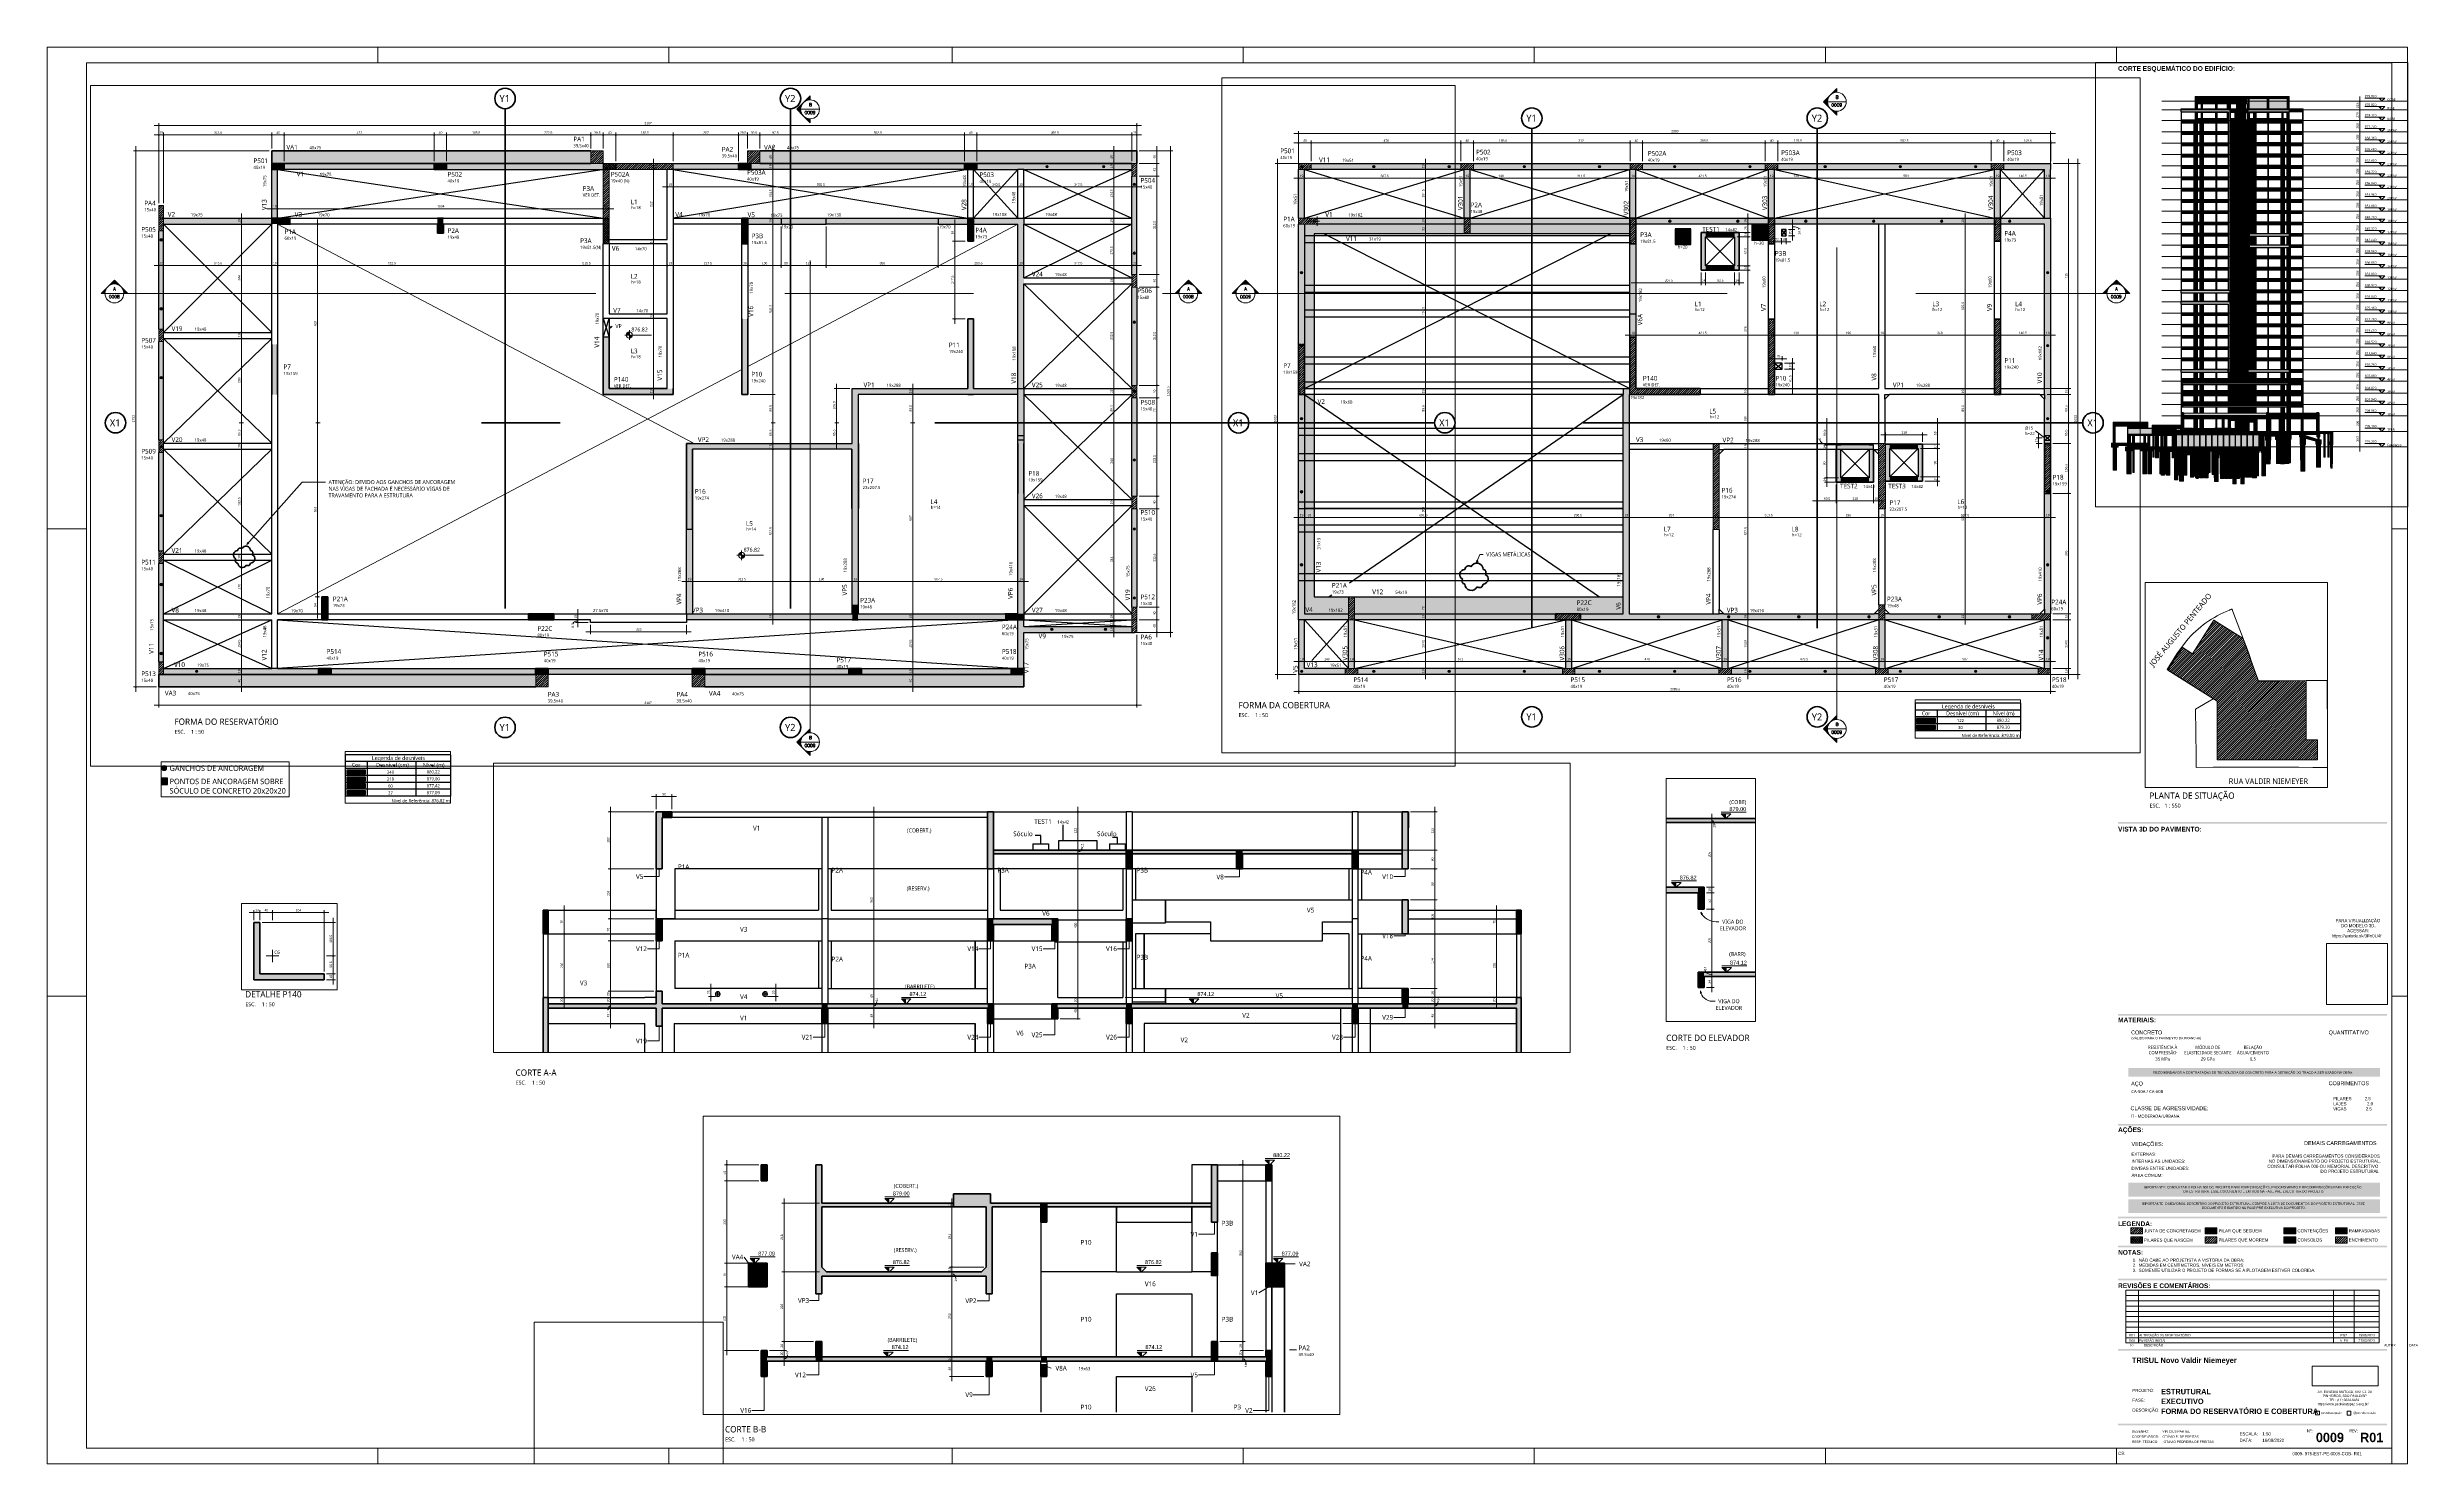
# Paper-space layout 'Layout1' of a CAD drawing. Header units: centimetres. Extents: x -31 to 119, y 0 to 90.
# The model-space entities are those that its viewports show. They can reach past a viewport. Long polylines and large blocks are cut down to what shows.
import ezdxf

# ---------------------------------------------------------------- set-up
doc = ezdxf.new("R2010")
doc.units = ezdxf.units.CM
for name, pattern in [('Centro', [3.175, 0.635, -0.47625, 1.5875, -0.47625]), ('Centro de 6 mm', [1.32, 0.6, -0.24, 0.24, -0.24]), ('Dash', [0.635, 0.3175, -0.3175]), ('Dash dot', [1.5875, 0.635, -0.47625, 0, -0.47625]), ('Hidden', [0.714375, 0.47625, -0.238125]), ('Hidden 0_75', [0.15, 0.075, -0.075]), ('Traço', [0.635, 0.3175, -0.3175])]:
    doc.linetypes.add(name, pattern=pattern)
for name, color, linetype, lineweight in [('A-ANNO-DIMS', 7, 'Continuous', 9), ('A-ANNO-DIMS-400', 7, 'Continuous', 9), ('A-ANNO-DIMS-50', 7, 'Continuous', 9), ('A-DETL-GENF', 7, 'Continuous', 18), ('A-DETL-IDEN', 7, 'Continuous', 9), ('A-DETL-THIN', 7, 'Continuous', 25), ('A-FLOR', 7, 'Continuous', 9), ('A-FLOR-IDEN', 7, 'Continuous', 9), ('A-FLOR-LEVL', 7, 'Continuous', 9), ('A-FLOR-MCUT', 7, 'Continuous', 50), ('A-FLOR-PATT', 7, 'Continuous', 25), ('A-GENM', 7, 'Continuous', 25), ('A-GENM-HDLN', 7, 'Traço', 18), ('A-GENM-IDEN', 7, 'Continuous', 9), ('G-ANNO-DIMS', 7, 'Continuous', 9), ('G-ANNO-SCHD', 7, 'Continuous', 9), ('G-ANNO-SYMB', 7, 'Continuous', 9), ('G-ANNO-TEXT', 7, 'Continuous', 9), ('G-ANNO-TTLB', 7, 'Continuous', 9), ('S-BEAM', 7, 'Continuous', 9), ('S-BEAM-HDLN', 7, 'Traço', 25), ('S-BEAM-IDEN', 7, 'Continuous', 9), ('S-COLS', 7, 'Continuous', 9), ('S-COLS-IDEN', 7, 'Continuous', 9), ('S-FNDN', 7, 'Continuous', 25), ('S-FNDN-HDLN', 7, 'Traço', 9), ('S-GRID', 7, 'Continuous', 9), ('S-GRID-IDEN', 7, 'Continuous', 9)]:
    doc.layers.add(name, color=color, linetype=linetype, lineweight=lineweight)
for name, color, linetype, lineweight, true_color in [('A-DETL', 7, 'Continuous', 18, 0x00a600), ('A-DETL-HDLN', 7, 'Dash', 18, 0x00a600), ('G-ANNO-REVC', 1, 'Continuous', 35, 0xff0000)]:
    doc.layers.add(name, color=color, linetype=linetype, lineweight=lineweight, true_color=true_color)
doc.layers.add('G-ANNO-NPLT', color=7, linetype='Continuous', plot=False)
doc.styles.add('Arial', font='arial.ttf', dxfattribs={"width": 0.9, "height": 7.5})
doc.styles.add('Arial_1', font='arial.ttf', dxfattribs={"height": 12.5})
doc.styles.add('Arial_2', font='arial.ttf', dxfattribs={"width": 0.9, "height": 60})
doc.styles.add('Fira Sans SemiBold', font='', dxfattribs={"height": 0.35})
doc.styles.add('Fira Sans SemiBold_1', font='', dxfattribs={"height": 0.3})
doc.styles.add('Fira Sans SemiBold_2', font='', dxfattribs={"height": 0.6})
doc.styles.add('Gadugi', font='gadugi.ttf', dxfattribs={"height": 12.5})
doc.styles.add('Gadugi_1', font='gadugi.ttf', dxfattribs={"height": 15})
doc.styles.add('Gadugi_2', font='gadugi.ttf', dxfattribs={"height": 10})
doc.styles.add('Gadugi_3', font='gadugi.ttf', dxfattribs={"height": 0.2})
doc.styles.add('Gadugi_4', font='gadugi.ttf', dxfattribs={"height": 22.5})
doc.styles.add('Gadugi_5', font='gadugi.ttf', dxfattribs={"height": 60})
doc.styles.add('Gadugi_6', font='gadugi.ttf', dxfattribs={"height": 17.5})
doc.styles.add('Gadugi_B', font='gadugib.ttf', dxfattribs={"height": 192.5})
doc.styles.add('Gadugi_B_1', font='gadugib.ttf', dxfattribs={"height": 0.25})
doc.styles.add('Gadugi_B_2', font='gadugib.ttf', dxfattribs={"height": 0.4})
doc.styles.add('Libre Franklin', font='', dxfattribs={"height": 0.2})
doc.styles.add('Libre Franklin_1', font='', dxfattribs={"height": 0.15})
doc.styles.add('Libre Franklin_2', font='', dxfattribs={"height": 0.25})
doc.styles.add('Libre Franklin_3', font='', dxfattribs={"height": 0.13})
doc.styles.add('RomanD', font='romand__.ttf', dxfattribs={"height": 10})
doc.styles.get('Fira Sans SemiBold').set_extended_font_data('Fira Sans SemiBold')
doc.styles.get('Fira Sans SemiBold_1').set_extended_font_data('Fira Sans SemiBold')
doc.styles.get('Fira Sans SemiBold_2').set_extended_font_data('Fira Sans SemiBold')
doc.styles.get('Libre Franklin').set_extended_font_data('Libre Franklin')
doc.styles.get('Libre Franklin_1').set_extended_font_data('Libre Franklin')
doc.styles.get('Libre Franklin_2').set_extended_font_data('Libre Franklin')
doc.styles.get('Libre Franklin_3').set_extended_font_data('Libre Franklin')
doc.dimstyles.new('PED_1_5mm_ESQ', dxfattribs={"dimscale": 30.48, "dimtxt": 7.651945, "dimasz": 0.328084, "dimexe": 0.246063, "dimexo": 0.246063, "dimgap": 0.049213, "dimtad": 1, "dimdec": 1, "dimrnd": 0.5, "dimdsep": 46, "dimtxsty": 'Arial', "dimblk1": 'DOTSMALL', "dimblk2": 'DOTSMALL', "dimsah": 1, "dimcen": 0.09, "dimdle": 0.492126, "dimazin": 0, "dimtfac": 1, "dimtdec": 4, "dimtix": 1, "dimtmove": 1, "dimatfit": 3, "dimfxl": 1, "dimtvp": 1, "dimtolj": 1, "dimtzin": 0, "dimarcsym": 2})
doc.dimstyles.new('PED_1_5mm_ESQ_1', dxfattribs={"dimscale": 30.48, "dimtxt": 7.651945, "dimasz": 0.328084, "dimexe": 0.246063, "dimexo": 0.246063, "dimgap": 0.049213, "dimtad": 1, "dimdec": 1, "dimrnd": 0.5, "dimdsep": 46, "dimtxsty": 'Arial', "dimblk1": 'DOTSMALL', "dimblk2": 'DOTSMALL', "dimsah": 1, "dimcen": 0.09, "dimdle": 0.492126, "dimazin": 0, "dimtfac": 1, "dimtdec": 4, "dimtix": 1, "dimtmove": 0, "dimatfit": 3, "dimfxl": 1, "dimtvp": 1, "dimtolj": 1, "dimtzin": 0, "dimarcsym": 2})
doc.dimstyles.new('PED_1_5mm_ESQ_2', dxfattribs={"dimscale": 30.48, "dimtxt": 7.651945, "dimasz": 0.328084, "dimexe": 0.246063, "dimexo": 0.246063, "dimgap": 0.049213, "dimtad": 1, "dimdec": 1, "dimrnd": 0.5, "dimdsep": 46, "dimtxsty": 'Arial', "dimblk1": 'DOTSMALL', "dimblk2": 'DOTSMALL', "dimsah": 1, "dimcen": 0.09, "dimdle": 0.492126, "dimazin": 0, "dimtfac": 1, "dimtdec": 4, "dimtix": 1, "dimtmove": 0, "dimatfit": 3, "dimfxl": 1, "dimtvp": 1, "dimtolj": 1, "dimtzin": 0, "dimarcsym": 2})
doc.dimstyles.new('PED_1_5mm_ESQ_3', dxfattribs={"dimscale": 30.48, "dimtxt": 61.215564, "dimasz": 2.624672, "dimexe": 1.968504, "dimexo": 1.968504, "dimgap": 0.393701, "dimtad": 1, "dimdec": 1, "dimrnd": 0.5, "dimdsep": 46, "dimtxsty": 'Arial_2', "dimblk1": 'DOTSMALL', "dimblk2": 'DOTSMALL', "dimsah": 1, "dimcen": 0.09, "dimdle": 3.937008, "dimazin": 0, "dimtfac": 1, "dimtdec": 4, "dimtix": 1, "dimtmove": 0, "dimatfit": 3, "dimfxl": 1, "dimtvp": 1, "dimtolj": 1, "dimtzin": 0, "dimarcsym": 2})
picture_1 = doc.add_image_def('image1.png', size_in_pixel=(450, 450))
picture_2 = doc.add_image_def('image2.jpg', size_in_pixel=(541, 540))
picture_3 = doc.add_image_def('image3.jpg', size_in_pixel=(225, 224))
picture_4 = doc.add_image_def('image4.jpg', size_in_pixel=(3048, 900))
pattern_1 = [(45, (0, 0), (-0.07071068, 0.07071068), [])]
pattern_2 = [(45, (3894.207, 0), (-3.535534, 3.535534), [])]
pattern_3 = [(45, (13566.5326, 0), (-3.535534, 3.535534), [])]
pattern_4 = [(45, (13566.5326, 0), (-3.535534, 3.535534), []), (135, (13566.5326, 0), (-3.535534, -3.535534), [])]

# ---------------------------------------------------------------- blocks, each defined once
blk = doc.blocks.new('PED_FOLHAS_CARIMBO_PED_R04_2020 - A0L-2564974-976-EST-PE-0009-COB')
at = {"layer": 'G-ANNO-TTLB', "true_color": 0xdadada}
for points in [[(117.74, 40.77), (117.74, 40.67), (100.65, 40.67), (100.65, 40.77)], [(117.74, 28.57), (117.74, 28.47), (100.65, 28.47), (100.65, 28.57)], [(117.3, 25.14), (117.3, 24.59), (101.3, 24.59), (101.3, 25.14)], [(117.74, 21.59), (117.74, 21.49), (100.65, 21.49), (100.65, 21.59)], [(117.3, 17.85), (117.3, 16.98), (101.3, 16.98), (101.3, 17.85)], [(117.3, 16.81), (117.3, 15.94), (101.3, 15.94), (101.3, 16.81)], [(117.74, 15.69), (117.74, 15.59), (100.65, 15.59), (100.65, 15.69)], [(117.74, 13.86), (117.74, 13.76), (100.65, 13.76), (100.65, 13.86)], [(117.74, 11.76), (117.74, 11.66), (100.65, 11.66), (100.65, 11.76)], [(117.74, 7.29), (117.74, 7.19), (100.65, 7.19), (100.65, 7.29)], [(117.74, 2.54), (117.74, 2.44), (100.65, 2.44), (100.65, 2.54)]]:
    blk.add_hatch(color=254, dxfattribs=at).paths.add_polyline_path(points, flags=0)
at = {"layer": 'G-ANNO-TTLB', "true_color": 0xff8040}
h = blk.add_hatch(dxfattribs=at)
h.set_pattern_fill('FP_4', color=11, style=0, pattern_type=2)
h.set_pattern_definition(pattern_1)
h.paths.add_polyline_path([(102.21, 15), (102.21, 14.6), (101.46, 14.6), (101.46, 15)], flags=0)
at = {"layer": 'G-ANNO-TTLB', "true_color": 0x0000ff}
h = blk.add_hatch(dxfattribs=at)
h.set_pattern_fill('FP_5', color=5, style=0, pattern_type=2)
h.set_pattern_definition([(45, (0, 0), (-0.07071068, 0.07071068), []), (135, (0, 0), (-0.07071068, -0.07071068), [])])
h.paths.add_polyline_path([(102.21, 14.41), (102.21, 14.01), (101.46, 14.01), (101.46, 14.41)], flags=0)
at = {"layer": 'G-ANNO-TTLB', "true_color": 0x808080}
blk.add_hatch(color=8, dxfattribs=at).paths.add_polyline_path([(106.93, 15), (106.93, 14.6), (106.18, 14.6), (106.18, 15)], flags=0)
h = blk.add_hatch(dxfattribs=at)
h.set_pattern_fill('FP_4', color=8, style=0, pattern_type=2)
h.set_pattern_definition(pattern_1)
h.paths.add_polyline_path([(106.93, 14.41), (106.93, 14.01), (106.18, 14.01), (106.18, 14.41)], flags=0)
at = {"layer": 'G-ANNO-TTLB', "true_color": 0xffb0ff}
blk.add_hatch(color=211, dxfattribs=at).paths.add_polyline_path([(111.94, 15), (111.94, 14.6), (111.19, 14.6), (111.19, 15)], flags=0)
at = {"layer": 'G-ANNO-TTLB', "true_color": 0x89f7fa}
blk.add_hatch(color=131, dxfattribs=at).paths.add_polyline_path([(111.94, 14.41), (111.94, 14.01), (111.19, 14.01), (111.19, 14.41)], flags=0)
at = {"layer": 'G-ANNO-TTLB', "true_color": 0xccffcc}
blk.add_hatch(color=254, dxfattribs=at).paths.add_polyline_path([(115.21, 15), (115.21, 14.6), (114.46, 14.6), (114.46, 15)], flags=0)
at = {"layer": 'G-ANNO-TTLB', "true_color": 0x808080}
h = blk.add_hatch(dxfattribs=at)
h.set_pattern_fill('FP_4', color=8, style=0, pattern_type=2)
h.set_pattern_definition(pattern_1)
h.paths.add_polyline_path([(115.21, 14.41), (115.21, 14.01), (114.46, 14.01), (114.46, 14.41)], flags=0)
at = {"layer": 'G-ANNO-TTLB'}
for p, q in [((-30.95, 0), (-30.95, 90)), ((-30.95, 90), (119.05, 90)), ((-28.45, 89), (118.05, 89)), ((-28.45, 1), (-28.45, 89)), ((-9.95, 90), (-9.95, 89)), ((8.55, 90), (8.55, 89)), ((26.55, 90), (26.55, 89)), ((45.05, 90), (45.05, 89)), ((63.55, 90), (63.55, 89)), ((82.05, 90), (82.05, 89)), ((100.55, 90), (100.55, 89)), ((118.05, 89), (118.05, 1)), ((119.05, 90), (119.05, 0)), ((-30.95, 59.4), (-28.45, 59.4)), ((118.05, 59.4), (119.05, 59.4)), ((118.05, 59.4), (119.05, 59.4)), ((-30.95, 29.7), (-28.45, 29.7)), ((118.05, 29.7), (119.05, 29.7)), ((118.05, 29.7), (119.05, 29.7)), ((102.21, 14.41), (101.46, 14.41)), ((101.46, 14.41), (101.46, 14.01)), ((101.46, 14.01), (102.21, 14.01)), ((102.21, 14.01), (102.21, 14.41)), ((106.93, 15), (106.18, 15)), ((106.18, 15), (106.18, 14.6)), ((106.18, 14.6), (106.93, 14.6)), ((106.93, 14.41), (106.18, 14.41)), ((106.18, 14.41), (106.18, 14.01)), ((106.18, 14.01), (106.93, 14.01)), ((106.93, 14.6), (106.93, 15)), ((106.93, 14.01), (106.93, 14.41)), ((111.94, 15), (111.19, 15)), ((111.19, 15), (111.19, 14.6)), ((111.19, 14.6), (111.94, 14.6)), ((111.94, 14.41), (111.19, 14.41)), ((111.19, 14.41), (111.19, 14.01)), ((111.19, 14.01), (111.94, 14.01)), ((111.94, 14.6), (111.94, 15)), ((111.94, 14.01), (111.94, 14.41)), ((115.21, 15), (114.46, 15)), ((114.46, 15), (114.46, 14.6)), ((114.46, 14.6), (115.21, 14.6)), ((115.21, 14.41), (114.46, 14.41)), ((114.46, 14.41), (114.46, 14.01)), ((114.46, 14.01), (115.21, 14.01)), ((115.21, 14.6), (115.21, 15)), ((115.21, 14.01), (115.21, 14.41)), ((118.05, 0), (118.05, 12.89)), ((118.05, 0), (118.05, 12.89)), ((118.05, 1), (-28.45, 1)), ((-9.95, 1), (-9.95, 0)), ((8.55, 1), (8.55, 0)), ((26.55, 1), (26.55, 0)), ((45.05, 1), (45.05, 0)), ((63.55, 1), (63.55, 0)), ((82.05, 1), (82.05, 0)), ((100.55, 1), (100.55, 0)), ((119.05, 0), (-30.95, 0))]:
    blk.add_line(p, q, dxfattribs=at)
at = {"layer": 'G-ANNO-TTLB', "color": 11, "true_color": 0xff8040}
for p, q in [((102.21, 15), (101.46, 15)), ((101.46, 15), (101.46, 14.6)), ((101.46, 14.6), (102.21, 14.6)), ((102.21, 14.6), (102.21, 15))]:
    blk.add_line(p, q, dxfattribs=at)
at = {"layer": 'G-ANNO-TTLB', "attachment_point": 1}
for s, insert, char_height, width, style in [('CORTE ESQUEMÁTICO DO EDIFÍCIO:', (100.65, 88.8), 0.3, 8.3055, 'Fira Sans SemiBold_1'), ('VISTA 3D DO PAVIMENTO:', (100.65, 40.47), 0.3, 6.0608, 'Fira Sans SemiBold_1'), ('PARA VISUALIZAÇÃO', (114.47, 34.61), 0.2, 3.3992, 'Libre Franklin'), ('https://autode.sk/3Fn0U4f', (114.22, 33.64), 0.2, 4.0004, 'Libre Franklin'), ('DO MODELO 3D,', (114.82, 34.29), 0.2, 2.5413, 'Libre Franklin'), ('ACESSAR: ', (115.21, 33.97), 0.2, 1.6675, 'Libre Franklin'), ('MATERIAIS:', (100.65, 28.35), 0.3, 2.7017, 'Fira Sans SemiBold_1'), ('CONCRETO', (101.48, 27.53), 0.25, 2.3169, 'Libre Franklin_2'), ('(VÁLIDO PARA O PAVIMENTO DA PRANCHA)', (101.5, 27.12), 0.15, 5.5316, 'Libre Franklin_1'), ('QUANTITATIVO', (114.03, 27.53), 0.25, 3.1426, 'Libre Franklin_2'), ('AÇO', (101.48, 24.28), 0.25, 0.8979, 'Libre Franklin_2'), ('RECOMENDAMOS A CONTRATAÇÃO DE TECNOLOGIA DO CONCRETO PARA A DEFINIÇÃO DO TRAÇO A SER USADO NA OBRA.', (102.88, 24.93), 0.15, 15.5688, 'Libre Franklin_1'), ('COBRIMENTOS', (114.03, 24.3), 0.25, 3.0705, 'Libre Franklin_2'), ('CLASSE DE AGRESSIVIDADE:', (101.44, 22.71), 0.25, 5.7802, 'Libre Franklin_2'), ('AÇÕES:', (100.65, 21.37), 0.3, 1.6996, 'Fira Sans SemiBold_1'), ('VEDAÇÕES:', (101.5, 20.44), 0.25, 2.3489, 'Libre Franklin_2'), ('EXTERNAS:', (101.5, 19.77), 0.2, 1.8038, 'Libre Franklin'), ('PARA DEMAIS CARREGAMENTOS CONSIDERADOS ', (110.46, 19.65), 0.2, 7.9608, 'Libre Franklin'), ('DEMAIS CARREGAMENTOS', (112.47, 20.5), 0.25, 5.4755, 'Libre Franklin_2'), ('ÁREA COMUM:', (101.5, 18.42), 0.2, 2.3008, 'Libre Franklin'), ('INTERNAS ÀS UNIDADES:', (101.5, 19.32), 0.2, 3.9684, 'Libre Franklin'), ('DIVISAS ENTRE UNIDADES:', (101.5, 18.87), 0.2, 4.2489, 'Libre Franklin'), ('CONSULTAR FOLHA 000 OU MEMORIAL DESCRITIVO', (110.14, 19), 0.2, 8.3456, 'Libre Franklin'), ('NO DIMENSIONAMENTO DO PROJETO ESTRUTURAL, ', (110.23, 19.33), 0.2, 8.2333, 'Libre Franklin'), ('DO PROJETO ESTRUTURAL', (113.51, 18.68), 0.2, 4.265, 'Libre Franklin'), ('IMPORTANTE: O MEMORIAL DESCRITIVO DO PROJETO ESTRUTURAL COMPÕE A LISTA DE DOCUMENTOS DO PROJETO ESTRUTURAL. ESSE ', (102.16, 16.6), 0.15, 17.3646, 'Libre Franklin_1'), ('IMPORTANTE: CONSULTAR A FOLHA 000 DO PROJETO PARA ESPECIFICAÇÕES, PROCEDIMENTO E RECOMENDAÇÕES PARA EXECUÇÃO ', (102.28, 17.64), 0.15, 17.0759, 'Libre Franklin_1'), ('DA ESTRUTURA. ESSE DOCUMENTO É EMITIDO NA FASE PRÉ-EXECUTIVA DO PROJETO.', (104.81, 17.38), 0.15, 10.8789, 'Libre Franklin_1'), ('LEGENDA:', (100.65, 15.4), 0.3, 2.3329, 'Fira Sans SemiBold_1'), ('DOCUMENTO É EMITIDO NA FASE PRÉ-EXECUTIVA DO PROJETO.', (105.97, 16.34), 0.15, 8.057, 'Libre Franklin_1'), ('NOTAS:', (100.65, 13.58), 0.3, 1.7637, 'Fira Sans SemiBold_1'), ('JUNTA DE CONCRETAGEM', (102.3, 14.9), 0.2, 4.1527, 'Libre Franklin'), ('PILARES QUE NASCEM', (102.3, 14.31), 0.2, 3.5916, 'Libre Franklin'), ('PILAR QUE SEGUEM', (107.03, 14.9), 0.2, 3.1506, 'Libre Franklin'), ('PILARES QUE MORREM', (107.03, 14.32), 0.2, 3.6717, 'Libre Franklin'), ('CONTENÇÕES', (112.05, 14.9), 0.2, 2.2447, 'Libre Franklin'), ('CONSOLOS', (112.05, 14.32), 0.2, 1.8198, 'Libre Franklin'), ('RAMPAS/ABAS', (115.31, 14.9), 0.2, 2.4211, 'Libre Franklin'), ('ENCHIMENTO', (115.31, 14.32), 0.2, 2.1806, 'Libre Franklin'), ('2.  MEDIDAS EM CENTÍMETROS, NÍVEIS EM METROS;', (101.58, 12.72), 0.2, 8.1612, 'Libre Franklin'), ('3.  SOMENTE UTILIZAR O PROJETO DE FORMAS SE A PLOTAGEM ESTIVER COLORIDA.', (101.58, 12.39), 0.2, 13.3802, 'Libre Franklin'), ('1.  NÃO CABE AO PROJETISTA A VISTORIA DA OBRA;', (101.58, 13.04), 0.2, 8.1772, 'Libre Franklin'), ('REVISÕES E COMENTÁRIOS:', (100.65, 11.46), 0.3, 6.5017, 'Fira Sans SemiBold_1'), ('Nº           DESCRIÇÃO                                                                                                                                                                                                                                                    AUTOR               DATA', (101.43, 7.61), 0.15, 18.5831, 'Libre Franklin_1'), ('PROJETO:', (101.56, 4.76), 0.2, 1.5553, 'Libre Franklin'), ('ESTRUTURAL', (103.38, 4.76), 0.35, 3.5675, 'Fira Sans SemiBold'), ('AV. EUSÉBIO MATOSO, 690, CJ. 28', (113.33, 4.65), 0.15, 4.2489, 'Libre Franklin_1'), ('FASE:', (101.56, 4.14), 0.2, 0.8979, 'Libre Franklin'), ('DESCRIÇÃO:', (101.56, 3.51), 0.2, 1.9561, 'Libre Franklin'), ('https://www.pedreiratopazio.eng.br/', (113.31, 3.87), 0.15, 4.3131, 'Libre Franklin_1'), ('pedreira-topázio               @pedreiratopazio', (113.56, 3.3), 0.13, 4.1447, 'Libre Franklin_3'), ('PINHEIROS, SÃO PAULO/SP', (113.66, 4.39), 0.15, 3.4392, 'Libre Franklin_1'), ('TEL: (11) 3034-6489', (114.06, 4.13), 0.15, 2.4852, 'Libre Franklin_1'), ('COORDENADOR:', (101.53, 1.8), 0.15, 2.0764, 'Libre Franklin_1'), ('DESENHO:', (101.53, 2.13), 0.15, 1.3068, 'Libre Franklin_1'), ('RESP. TÉCNICO:      OTÁVIO PEDREIRA DE FREITAS', (101.53, 1.47), 0.15, 6.2211, 'Libre Franklin_1'), ('ESCALA:', (108.37, 2), 0.2, 1.3549, 'Libre Franklin'), ('DATA:', (108.37, 1.59), 0.2, 0.97, 'Libre Franklin'), ('Nº:', (112.64, 2.19), 0.2, 0.481, 'Gadugi_3'), ('REV:', (115.34, 2.19), 0.2, 0.6734, 'Gadugi_3'), ('CS:', (100.65, 0.76), 0.2, 0.497, 'Libre Franklin')]:
    blk.add_mtext(s, dxfattribs=dict(at, insert=insert, char_height=char_height, width=width, style=style))
at = {"layer": 'G-ANNO-TTLB'}
image = blk.add_image(picture_1, insert=(113.9, 29.18), size_in_units=(3.87, 3.87), dxfattribs=at)
image.dxf.flags = 7
image = blk.add_image(picture_4, insert=(112.99, 4.96), size_in_units=(4.19, 1.24), dxfattribs=at)
image.dxf.flags = 7
image = blk.add_image(picture_2, insert=(113.2, 3.1), size_in_units=(0.25, 0.25), dxfattribs=at)
image.dxf.flags = 7
image = blk.add_image(picture_3, insert=(115.2, 3.09), size_in_units=(0.25, 0.249), dxfattribs=at)
image.dxf.flags = 7
blk = doc.blocks.new('Viewport - PED_TÍTULO_FRM_CRT_DET__R00-1758891-976-EST-PE-0009-COB')
at = {"layer": 'G-ANNO-TTLB', "insert": (0.26, -0.18), "char_height": 0.25, "width": 0.8418, "attachment_point": 1, "style": 'Gadugi_B_1'}
blk.add_mtext('ESC.', dxfattribs=at)
blk = doc.blocks.new('PED_MÍSULA_VERT__CONC_R1 - L_15_0 x 410_0-2999004-PL J 001 - FORMA DA COBERTURA')
at = {"layer": 'S-COLS', "lineweight": 25}
for p, q in [((0, 15), (15, 0)), ((0, 0), (0, 15)), ((15, 0), (0, 0))]:
    blk.add_line(p, q, dxfattribs=at)
blk = doc.blocks.new('PED_MÍSULA_VERT__CONC_R1 - L_15_0 x 410_0-V2-PL J 001 - FORMA DA COBERTURA')
at = {"layer": 'S-COLS', "lineweight": 25}
for p, q in [((0, 15), (15, 0)), ((0, 0), (0, 15))]:
    blk.add_line(p, q, dxfattribs=at)
blk = doc.blocks.new('PED_MÍSULA_VERT__CONC_R1 - L_15_0 x 410_0-V3-PL J 001 - FORMA DA COBERTURA')
at = {"layer": 'S-COLS', "lineweight": 25}
for p, q in [((0, 15), (15, 0)), ((15, 0), (0, 0))]:
    blk.add_line(p, q, dxfattribs=at)
blk = doc.blocks.new('PED_FURO_CIRCULAR_R04_2020 - 15x22-3724908-PL J 001 - FORMA DA COBERTURA')
at = {"layer": 'A-GENM-HDLN'}
for p, q in [((7.5, -9.5), (-7.5, 9.5)), ((-7.5, -9.5), (7.5, 9.5)), ((-7.5, -9.5), (-7.5, 9.5)), ((7.5, 9.5), (7.5, -9.5))]:
    blk.add_line(p, q, dxfattribs=at)
blk = doc.blocks.new('PED_FURO_CIRCULAR_R04_2020 - 15x25-3721065-CT A 001 - CORTE A-A COBE')
at = {"layer": 'A-GENM'}
for p, q in [((-1204.34, 87435), (-1204.34, 87450)), ((-1196.84, 87442.5), (-1211.84, 87442.5))]:
    blk.add_line(p, q, dxfattribs=at)
blk = doc.blocks.new('TQS - Pilar retangular - 19_0 x 73_0-2686915-PL I 001 - FORMA DO RESERVATÓRIO')
at = {"layer": 'S-COLS', "lineweight": 25, "true_color": 0x808080}
blk.add_hatch(color=8, dxfattribs=at).paths.add_polyline_path([(9.5, 36.5), (-9.5, 36.5), (-9.5, -36.5), (9.5, -36.5), (9.5, -17.5)], flags=0)
at = {"layer": 'S-COLS', "lineweight": 50}
for p, q in [((-9.5, 36.5), (9.5, 36.5)), ((-9.5, -36.5), (-9.5, 36.5)), ((9.5, 36.5), (9.5, -36.5)), ((9.5, -36.5), (-9.5, -36.5))]:
    blk.add_line(p, q, dxfattribs=at)
blk = doc.blocks.new('PED_BLRET-1EST_R01_2019 - 75x75x65-3763687-CT I 001 - CRT ESQ')
at = {"layer": 'S-FNDN-HDLN'}
for p, q in [((1714.14, 79378), (1749.14, 79378)), ((1714.14, 79373), (1714.14, 79378)), ((1749.14, 79378), (1749.14, 79373)), ((1749.14, 79373), (1714.14, 79373))]:
    blk.add_line(p, q, dxfattribs=at)
blk = doc.blocks.new('Estaca W Gerdau - W250X32_7-3763720-CT I 001 - CRT ESQ')
at = {"layer": 'S-FNDN', "linetype": 'Traço', "lineweight": 9, "true_color": 0xa4b9db}
blk.add_hatch(color=9, dxfattribs=at).paths.add_polyline_path([(-1880.09, 79120), (-1871.56, 79120), (-1871.56, 79510), (-1886.16, 79510), (-1886.16, 79120)], flags=0)
at = {"layer": 'S-FNDN', "lineweight": 9}
for p, q in [((-1886.16, 79510), (-1886.16, 79120)), ((-1871.56, 79510), (-1886.16, 79510)), ((-1879.26, 79120), (-1879.26, 79510)), ((-1878.46, 79510), (-1878.46, 79120)), ((-1871.56, 79510), (-1871.56, 79120)), ((-1871.56, 79120), (-1886.16, 79120))]:
    blk.add_line(p, q, dxfattribs=at)
blk = doc.blocks.new('PED_FURO_RETANGULAR_R04_2020 - 10x10x32-3497891-CT I 001 - CRT ESQ')
at = {"layer": 'A-GENM', "lineweight": 9}
for p, q in [((-1660.36, 79478), (-1650.36, 79488)), ((-1650.36, 79478), (-1660.36, 79488))]:
    blk.add_line(p, q, dxfattribs=at)
blk = doc.blocks.new('PED_BLRET-1EST_R01_2019_muro_ - 60x60x60-3843966-CT I 001 - CRT ESQ')
at = {"layer": 'S-FNDN-HDLN'}
for p, q in [((-2471.57, 79455), (-2441.57, 79455)), ((-2471.57, 79450), (-2471.57, 79455)), ((-2441.57, 79455), (-2441.57, 79450)), ((-2441.57, 79450), (-2471.57, 79450))]:
    blk.add_line(p, q, dxfattribs=at)
blk = doc.blocks.new('PED_FURO_CIRCULAR_R04_2020 - 15x25-3721065-CT I 001 - CRT ESQ')
at = {"layer": 'A-GENM', "lineweight": 9}
for p, q in [((-1000.58, 87435), (-1000.58, 87450)), ((-993.08, 87442.5), (-1008.08, 87442.5))]:
    blk.add_line(p, q, dxfattribs=at)
blk = doc.blocks.new('PED_BLRET-1EST_R01_2019 - 75x75x65-V11-CT I 001 - CRT ESQ')
at = {"layer": 'S-FNDN-HDLN'}
for p, q in [((1305.64, 79340), (1340.64, 79340)), ((1305.64, 79335), (1305.64, 79340)), ((1340.64, 79340), (1340.64, 79335)), ((1340.64, 79335), (1305.64, 79335))]:
    blk.add_line(p, q, dxfattribs=at)
blk = doc.blocks.new('PED_BLRET-1EST_R01_2019 - 75x75x65-V12-CT I 001 - CRT ESQ')
at = {"layer": 'S-FNDN-HDLN'}
for p, q in [((325.27, 79015), (360.27, 79015)), ((360.27, 79010), (325.32, 79010))]:
    blk.add_line(p, q, dxfattribs=at)
blk = doc.blocks.new('PED_BLRET-1EST_R01_2019 - 75x75x65-V13-CT I 001 - CRT ESQ')
at = {"layer": 'S-FNDN-HDLN'}
for p, q in [((-1766.87, 79020), (-1731.87, 79020)), ((-1731.87, 79015), (-1766.87, 79015))]:
    blk.add_line(p, q, dxfattribs=at)
blk = doc.blocks.new('PED_BLRET-1EST_EXCENTRICA_R01_2019 - 110x130x100-V14-CT I 001 - CRT ESQ')
at = {"layer": 'S-FNDN-HDLN'}
for p, q in [((-325.98, 78945), (-325.98, 78950)), ((-235.98, 78950), (-235.98, 78945)), ((-251.57, 78945), (-325.98, 78945))]:
    blk.add_line(p, q, dxfattribs=at)
blk = doc.blocks.new('PED_BLRET-1EST_EXCENTRICA_R01_2019 - 110x130x100-3841337-CT I 001 - CRT ESQ')
at = {"layer": 'S-FNDN-HDLN'}
for p, q in [((117.34, 78980), (175.13, 78980)), ((117.34, 78975), (117.34, 78980)), ((175.14, 78980), (207.34, 78980)), ((207.34, 78980), (207.34, 78975)), ((175.13, 78975), (117.34, 78975)), ((207.34, 78975), (175.14, 78975))]:
    blk.add_line(p, q, dxfattribs=at)
blk = doc.blocks.new('PED_BLRET-1EST_EXCENTRICA_R01_2019 - 110x130x100-V4-CT I 001 - CRT ESQ')
at = {"layer": 'S-FNDN-HDLN'}
for p, q in [((297.76, 78980), (325.27, 78980)), ((297.76, 78975), (297.76, 78980)), ((325.27, 78980), (360.26, 78980)), ((360.27, 78980), (387.76, 78980)), ((387.76, 78980), (387.76, 78975)), ((325.27, 78975), (297.76, 78975)), ((360.26, 78975), (325.27, 78975)), ((387.76, 78975), (360.27, 78975))]:
    blk.add_line(p, q, dxfattribs=at)
blk = doc.blocks.new('PED_BLRET-1EST_EXCENTRICA_R01_2019 - 110x130x100-V15-CT I 001 - CRT ESQ')
at = {"layer": 'S-FNDN-HDLN'}
for p, q in [((703.97, 79385), (793.97, 79385)), ((703.97, 79380), (703.97, 79385)), ((793.97, 79385), (793.97, 79380)), ((793.97, 79380), (703.97, 79380))]:
    blk.add_line(p, q, dxfattribs=at)
blk = doc.blocks.new('PED_BLRET-1EST_EXCENTRICA_R01_2019 - 140x120x110-3841338-CT I 001 - CRT ESQ')
at = {"layer": 'S-FNDN-HDLN'}
for p, q in [((1273.172184, 79375.004), (1373.172184, 79375.004)), ((1273.172184, 79370.004), (1273.172184, 79375.004)), ((1373.172184, 79375.004), (1373.172184, 79370.004)), ((1373.172184, 79370.004), (1273.172184, 79370.004))]:
    blk.add_line(p, q, dxfattribs=at)
blk = doc.blocks.new('PED_BLRET-1EST_R01_2019 - 75x75x65-V5-CT I 001 - CRT ESQ')
at = {"layer": 'S-FNDN-HDLN'}
for p, q in [((85.13, 79060), (110.87, 79060)), ((85.13, 79055), (85.13, 79060)), ((110.87, 79060), (120.13, 79060)), ((120.13, 79060), (120.13, 79055)), ((110.87, 79055), (85.13, 79055)), ((120.13, 79055), (110.87, 79055))]:
    blk.add_line(p, q, dxfattribs=at)
blk = doc.blocks.new('PED_BLRET-1EST_R01_2019 - 75x75x65-V16-CT I 001 - CRT ESQ')
at = {"layer": 'S-FNDN-HDLN'}
for p, q in [((-1063.69, 79030), (-1098.69, 79030)), ((-1098.69, 79030), (-1098.69, 79025)), ((-1063.69, 79025), (-1063.69, 79030)), ((-1098.69, 79025), (-1063.69, 79025))]:
    blk.add_line(p, q, dxfattribs=at)
blk = doc.blocks.new('PED_BLRET-1EST_R01_2019_muro_ - 60x60x60-V17-CT I 001 - CRT ESQ')
at = {"layer": 'S-FNDN-HDLN'}
for p, q in [((-2472.67, 79455), (-2471.57, 79455)), ((-2472.67, 79450), (-2472.67, 79455)), ((-2442.67, 79455), (-2442.67, 79450))]:
    blk.add_line(p, q, dxfattribs=at)
blk = doc.blocks.new('PED_BLRET-1EST_R01_2019_muro_ - 60x60x60-V18-CT I 001 - CRT ESQ')
at = {"layer": 'S-FNDN-HDLN'}
for p, q in [((-2473.39, 79455), (-2472.68, 79455)), ((-2473.39, 79450), (-2473.39, 79455)), ((-2443.39, 79455), (-2443.39, 79450))]:
    blk.add_line(p, q, dxfattribs=at)
blk = doc.blocks.new('PED_BLRET-1EST_R01_2019_muro_ - 60x60x60-V19-CT I 001 - CRT ESQ')
at = {"layer": 'S-FNDN-HDLN'}
for p, q in [((-2474.88, 79455), (-2474.14, 79455)), ((-2474.88, 79450), (-2474.88, 79455)), ((-2444.88, 79455), (-2444.88, 79450))]:
    blk.add_line(p, q, dxfattribs=at)
blk = doc.blocks.new('PED_BLRET-1EST_R01_2019_muro_ - 60x60x60-V20-CT I 001 - CRT ESQ')
at = {"layer": 'S-FNDN-HDLN'}
for p, q in [((-2473.67, 79450), (-2473.67, 79455)), ((-2443.67, 79455), (-2443.67, 79450))]:
    blk.add_line(p, q, dxfattribs=at)
blk = doc.blocks.new('PED_BLRET-1EST_R01_2019_muro_ - 60x60x60-V21-CT I 001 - CRT ESQ')
at = {"layer": 'S-FNDN-HDLN'}
for p, q in [((-2476.37, 79455), (-2474.88, 79455)), ((-2476.37, 79450), (-2476.37, 79455)), ((-2446.37, 79455), (-2446.37, 79450))]:
    blk.add_line(p, q, dxfattribs=at)
blk = doc.blocks.new('PED_BLRET-1EST_R01_2019_muro_ - 60x60x60-V22-CT I 001 - CRT ESQ')
at = {"layer": 'S-FNDN-HDLN'}
for p, q in [((-2478.6, 79455), (-2477.86, 79455)), ((-2478.6, 79450), (-2478.6, 79455)), ((-2448.6, 79455), (-2448.6, 79450))]:
    blk.add_line(p, q, dxfattribs=at)
blk = doc.blocks.new('PED_BLRET-1EST_R01_2019_muro_ - 60x60x60-V6-CT I 001 - CRT ESQ')
at = {"layer": 'S-FNDN-HDLN'}
for p, q in [((-1986.8, 79455), (-1978.86, 79455)), ((-1986.8, 79450), (-1986.8, 79455)), ((-1978.86, 79455), (-1963.87, 79455)), ((-1956.8, 79455), (-1956.8, 79450)), ((-1978.86, 79450), (-1986.8, 79450))]:
    blk.add_line(p, q, dxfattribs=at)
blk = doc.blocks.new('PED_BLRET-1EST_R01_2019_muro_ - 60x60x60-V23-CT I 001 - CRT ESQ')
at = {"layer": 'S-FNDN-HDLN'}
for p, q in [((2057.13, 79418.01), (2087.13, 79418.01)), ((2087.13, 79413.01), (2057.16, 79413.01))]:
    blk.add_line(p, q, dxfattribs=at)
blk = doc.blocks.new('PED_BLRET-1EST_R01_2019_muro_ - 60x60x60-V24-CT I 001 - CRT ESQ')
at = {"layer": 'S-FNDN-HDLN'}
for p, q in [((2057.13, 79391.01), (2087.13, 79391.01)), ((2087.13, 79386.01), (2057.16, 79386.01))]:
    blk.add_line(p, q, dxfattribs=at)
blk = doc.blocks.new('PED_BLRET-1EST_R01_2019_muro_ - 60x60x60-V25-CT I 001 - CRT ESQ')
at = {"layer": 'S-FNDN-HDLN'}
for p, q in [((2057.13, 79337.01), (2087.13, 79337.01)), ((2087.13, 79332.01), (2057.13, 79332.01))]:
    blk.add_line(p, q, dxfattribs=at)
blk = doc.blocks.new('PED_BLRET-1EST_R01_2019_muro_ - 60x60x60-V26-CT I 001 - CRT ESQ')
at = {"layer": 'S-FNDN-HDLN'}
for p, q in [((2057.13, 79283.01), (2087.13, 79283.01)), ((2087.13, 79278.01), (2057.14, 79278.01))]:
    blk.add_line(p, q, dxfattribs=at)
blk = doc.blocks.new('PED_BLRET-1EST_R01_2019_muro_ - 60x60x60-V7-CT I 001 - CRT ESQ')
at = {"layer": 'S-FNDN-HDLN'}
for p, q in [((2055.63, 79255.99), (2057.13, 79255.99)), ((2055.63, 79250.99), (2055.63, 79255.99)), ((2057.14, 79255.99), (2085.63, 79255.99)), ((2085.63, 79255.99), (2085.63, 79250.99)), ((2057.13, 79250.99), (2055.63, 79250.99)), ((2085.63, 79250.99), (2057.14, 79250.99))]:
    blk.add_line(p, q, dxfattribs=at)
blk = doc.blocks.new('PED_BLRET-1EST_R01_2019_muro_ - 60x60x60-V8-CT I 001 - CRT ESQ')
at = {"layer": 'S-FNDN-HDLN'}
for p, q in [((2053.74, 79229.01), (2055.65, 79229.01)), ((2053.74, 79224.01), (2053.74, 79229.01)), ((2055.65, 79229.01), (2083.74, 79229.01)), ((2083.74, 79229.01), (2083.74, 79224.01)), ((2055.65, 79224.01), (2053.74, 79224.01)), ((2083.74, 79224.01), (2055.66, 79224.01))]:
    blk.add_line(p, q, dxfattribs=at)
blk = doc.blocks.new('PED_BLRET-1EST_R01_2019_muro_ - 60x60x60-V9-CT I 001 - CRT ESQ')
at = {"layer": 'S-FNDN-HDLN'}
for p, q in [((2042.07, 79202), (2053.76, 79202)), ((2042.07, 79197), (2042.07, 79202)), ((2053.76, 79202), (2072.07, 79202)), ((2072.07, 79202), (2072.07, 79197)), ((2053.76, 79197), (2042.07, 79197)), ((2072.07, 79197), (2053.77, 79197))]:
    blk.add_line(p, q, dxfattribs=at)
blk = doc.blocks.new('PED_BLRET-1EST_R01_2019_muro_ - 60x60x60-V27-CT I 001 - CRT ESQ')
at = {"layer": 'S-FNDN-HDLN'}
for p, q in [((2049.95, 79175), (2079.95, 79175)), ((2049.95, 79170), (2049.95, 79175)), ((2079.95, 79175), (2079.95, 79170)), ((2079.95, 79170), (2049.95, 79170))]:
    blk.add_line(p, q, dxfattribs=at)
blk = doc.blocks.new('PED_BLRET-1EST_EXCENTRICA_R01_2019 - 120x140x110-3841340-CT I 001 - CRT ESQ')
at = {"layer": 'S-FNDN-HDLN'}
for p, q in [((1684.71, 79195), (1714.14, 79195)), ((1684.71, 79190), (1684.71, 79195)), ((1714.15, 79195), (1752.14, 79195)), ((1752.15, 79195), (1784.71, 79195)), ((1784.71, 79195), (1784.71, 79190)), ((1714.14, 79190), (1684.71, 79190)), ((1752.14, 79190), (1714.15, 79190)), ((1784.71, 79190), (1752.15, 79190))]:
    blk.add_line(p, q, dxfattribs=at)
blk = doc.blocks.new('PED_BLRET-1EST_R01_2019 - 75x75x65-V10-CT I 001 - CRT ESQ')
at = {"layer": 'S-FNDN-HDLN'}
for p, q in [((1717.15, 79240), (1749.14, 79240)), ((1717.15, 79235), (1717.15, 79240)), ((1749.14, 79240), (1752.15, 79240)), ((1752.15, 79240), (1752.15, 79235)), ((1749.14, 79235), (1717.15, 79235)), ((1752.15, 79235), (1749.14, 79235))]:
    blk.add_line(p, q, dxfattribs=at)
blk = doc.blocks.new('DIMBLOCK1-CT J 001 - CORTE DO ELEVADOR')
at = {"layer": 'A-ANNO-DIMS-50'}
h = blk.add_hatch(color=256, dxfattribs=at)
edge = h.paths.add_edge_path(flags=0)
edge.add_arc((1818.87, 87900), 1.25, 0, 360)
h = blk.add_hatch(color=256, dxfattribs=at)
edge = h.paths.add_edge_path(flags=0)
edge.add_arc((1818.87, 87888), 1.25, 0, 360)
for p, q in [((1818.87, 87915), (1818.87, 87888)), ((1813.14, 87900), (1826.37, 87900)), ((1818.87, 87900), (1813.14, 87900)), ((1813.14, 87888), (1826.37, 87888)), ((1818.87, 87888), (1813.14, 87888))]:
    blk.add_line(p, q, dxfattribs=at)
for centre in [(1818.87, 87900), (1818.87, 87888)]:
    blk.add_circle(centre, 1.25, dxfattribs=at)
blk.add_ellipse((1818.87, 87881.3), major_axis=(0, 12.71), ratio=0.606921, start_param=4.712389, end_param=6.283185, dxfattribs=at)
at = {"layer": 'A-ANNO-DIMS-50', "color": 0, "insert": (1822.73, 87870.94), "char_height": 7.5, "width": 12.4315, "attachment_point": 1, "rotation": 90, "line_spacing_factor": 0.941778, "style": 'Arial'}
blk.add_mtext('12', dxfattribs=at)
blk = doc.blocks.new('_DotSmall')
at = {"color": 0, "linetype": 'ByBlock', "const_width": 0.5}
blk.add_lwpolyline([(-0.0625, 0, 1), (0.0625, 0, 1)], format="xyb", close=True, dxfattribs=at)
blk = doc.blocks.new('DIMBLOCK2-CT J 001 - CORTE DO ELEVADOR')
at = {"layer": 'A-ANNO-DIMS-50'}
h = blk.add_hatch(color=256, dxfattribs=at)
edge = h.paths.add_edge_path(flags=0)
edge.add_arc((1818.87, 87888), 1.25, 0, 360)
h = blk.add_hatch(color=256, dxfattribs=at)
edge = h.paths.add_edge_path(flags=0)
edge.add_arc((1818.87, 87682), 1.25, 0, 360)
for p, q in [((1813.14, 87888), (1826.37, 87888)), ((1818.87, 87888), (1813.14, 87888)), ((1818.87, 87888), (1818.87, 87682)), ((1801.74, 87682), (1826.37, 87682)), ((1818.87, 87682), (1801.74, 87682))]:
    blk.add_line(p, q, dxfattribs=at)
for centre in [(1818.87, 87888), (1818.87, 87682)]:
    blk.add_circle(centre, 1.25, dxfattribs=at)
at = {"layer": 'A-ANNO-DIMS-50', "color": 0, "insert": (1807.63, 87777.23), "char_height": 7.5, "width": 18.6472, "attachment_point": 1, "rotation": 90, "line_spacing_factor": 0.941778, "style": 'Arial'}
blk.add_mtext('206', dxfattribs=at)
blk = doc.blocks.new('DIMBLOCK3-CT J 001 - CORTE DO ELEVADOR')
at = {"layer": 'A-ANNO-DIMS-50'}
h = blk.add_hatch(color=256, dxfattribs=at)
edge = h.paths.add_edge_path(flags=0)
edge.add_arc((1818.87, 87682), 1.25, 0, 360)
h = blk.add_hatch(color=256, dxfattribs=at)
edge = h.paths.add_edge_path(flags=0)
edge.add_arc((1818.87, 87664), 1.25, 0, 360)
for p, q in [((1801.74, 87682), (1826.37, 87682)), ((1818.87, 87682), (1801.74, 87682)), ((1818.87, 87682), (1818.87, 87664)), ((1801.74, 87664), (1826.37, 87664)), ((1818.87, 87664), (1801.74, 87664))]:
    blk.add_line(p, q, dxfattribs=at)
for centre in [(1818.87, 87682), (1818.87, 87664)]:
    blk.add_circle(centre, 1.25, dxfattribs=at)
at = {"layer": 'A-ANNO-DIMS-50', "color": 0, "insert": (1807.63, 87667.82), "char_height": 7.5, "width": 12.4315, "attachment_point": 1, "rotation": 90, "line_spacing_factor": 0.941778, "style": 'Arial'}
blk.add_mtext('18', dxfattribs=at)
blk = doc.blocks.new('DIMBLOCK4-CT J 001 - CORTE DO ELEVADOR')
at = {"layer": 'A-ANNO-DIMS-50'}
h = blk.add_hatch(color=256, dxfattribs=at)
edge = h.paths.add_edge_path(flags=0)
edge.add_arc((1818.87, 87664), 1.25, 0, 360)
h = blk.add_hatch(color=256, dxfattribs=at)
edge = h.paths.add_edge_path(flags=0)
edge.add_arc((1818.87, 87612), 1.25, 0, 360)
for p, q in [((1801.74, 87664), (1826.37, 87664)), ((1818.87, 87664), (1801.74, 87664)), ((1818.87, 87664), (1818.87, 87612)), ((1801.77, 87612), (1826.37, 87612)), ((1818.87, 87612), (1801.77, 87612))]:
    blk.add_line(p, q, dxfattribs=at)
for centre in [(1818.87, 87664), (1818.87, 87612)]:
    blk.add_circle(centre, 1.25, dxfattribs=at)
at = {"layer": 'A-ANNO-DIMS-50', "color": 0, "insert": (1807.63, 87632.82), "char_height": 7.5, "width": 12.4315, "attachment_point": 1, "rotation": 90, "line_spacing_factor": 0.941778, "style": 'Arial'}
blk.add_mtext('52', dxfattribs=at)
blk = doc.blocks.new('DIMBLOCK5-CT J 001 - CORTE DO ELEVADOR')
at = {"layer": 'A-ANNO-DIMS-50'}
h = blk.add_hatch(color=256, dxfattribs=at)
edge = h.paths.add_edge_path(flags=0)
edge.add_arc((1818.87, 87612), 1.25, 0, 360)
h = blk.add_hatch(color=256, dxfattribs=at)
edge = h.paths.add_edge_path(flags=0)
edge.add_arc((1818.87, 87412), 1.25, 0, 360)
for p, q in [((1801.77, 87612), (1826.37, 87612)), ((1818.87, 87612), (1801.77, 87612)), ((1818.87, 87612), (1818.87, 87412)), ((1801.77, 87412), (1826.37, 87412)), ((1818.87, 87412), (1801.77, 87412))]:
    blk.add_line(p, q, dxfattribs=at)
for centre in [(1818.87, 87612), (1818.87, 87412)]:
    blk.add_circle(centre, 1.25, dxfattribs=at)
at = {"layer": 'A-ANNO-DIMS-50', "color": 0, "insert": (1807.63, 87504.23), "char_height": 7.5, "width": 18.6472, "attachment_point": 1, "rotation": 90, "line_spacing_factor": 0.941778, "style": 'Arial'}
blk.add_mtext('200', dxfattribs=at)
blk = doc.blocks.new('DIMBLOCK6-CT J 001 - CORTE DO ELEVADOR')
at = {"layer": 'A-ANNO-DIMS-50'}
h = blk.add_hatch(color=256, dxfattribs=at)
edge = h.paths.add_edge_path(flags=0)
edge.add_arc((1818.87, 87412), 1.25, 0, 360)
h = blk.add_hatch(color=256, dxfattribs=at)
edge = h.paths.add_edge_path(flags=0)
edge.add_arc((1818.87, 87398), 1.25, 0, 360)
for p, q in [((1801.77, 87412), (1826.37, 87412)), ((1818.87, 87412), (1801.77, 87412)), ((1818.87, 87412), (1818.87, 87398)), ((1813.14, 87398), (1826.37, 87398)), ((1818.87, 87398), (1813.14, 87398))]:
    blk.add_line(p, q, dxfattribs=at)
for centre in [(1818.87, 87412), (1818.87, 87398)]:
    blk.add_circle(centre, 1.25, dxfattribs=at)
blk.add_ellipse((1818.87, 87418.42), major_axis=(21, 0), ratio=0.638625, start_param=3.141593, end_param=4.712389, dxfattribs=at)
at = {"layer": 'A-ANNO-DIMS-50', "color": 0, "insert": (1794.02, 87418.42), "char_height": 7.5, "width": 12.4315, "attachment_point": 1, "rotation": 90, "line_spacing_factor": 0.941778, "style": 'Arial'}
blk.add_mtext('14', dxfattribs=at)
blk = doc.blocks.new('DIMBLOCK7-CT J 001 - CORTE DO ELEVADOR')
at = {"layer": 'A-ANNO-DIMS-50'}
h = blk.add_hatch(color=256, dxfattribs=at)
edge = h.paths.add_edge_path(flags=0)
edge.add_arc((1818.87, 87398), 1.25, 0, 360)
h = blk.add_hatch(color=256, dxfattribs=at)
edge = h.paths.add_edge_path(flags=0)
edge.add_arc((1818.87, 87364), 1.25, 0, 360)
for p, q in [((1813.14, 87398), (1826.37, 87398)), ((1818.87, 87398), (1813.14, 87398)), ((1818.87, 87398), (1818.87, 87349)), ((1801.77, 87364), (1826.37, 87364)), ((1818.87, 87364), (1801.77, 87364))]:
    blk.add_line(p, q, dxfattribs=at)
for centre in [(1818.87, 87398), (1818.87, 87364)]:
    blk.add_circle(centre, 1.25, dxfattribs=at)
at = {"layer": 'A-ANNO-DIMS-50', "color": 0, "insert": (1807.63, 87375.82), "char_height": 7.5, "width": 12.4315, "attachment_point": 1, "rotation": 90, "line_spacing_factor": 0.941778, "style": 'Arial'}
blk.add_mtext('34', dxfattribs=at)
blk = doc.blocks.new('Elevações de ponto - SIMBOLO DE NÍVEL-CORTE-2219088-CT J 001 - CORTE DO ELEVADOR')
at = {"layer": 'G-ANNO-DIMS'}
blk.add_hatch(color=256, dxfattribs=at).paths.add_polyline_path([(-212.38, 87697), (-212.38, 87682), (-227.38, 87697)], flags=0)
for p, q in [((-148.19, 87702.09), (-227.38, 87702.09)), ((-212.38, 87682), (-227.38, 87697)), ((-227.38, 87697), (-197.38, 87697)), ((-197.38, 87697), (-212.38, 87682))]:
    blk.add_line(p, q, dxfattribs=at)
blk = doc.blocks.new('PED_TAG_PILAR_R04 - PILAR VER DET_-2523782-PL J 001 - FORMA DA COBERTURA')
at = {"layer": 'S-COLS-IDEN', "insert": (0.1149, -0.6328), "char_height": 0.2, "width": 1.370886, "attachment_point": 1, "style": 'Gadugi_3'}
blk.add_mtext('VER DET.', dxfattribs=at)
blk = doc.blocks.new('Corte - M_Cabeça do corte - Preenchida-2060824-PL J 001 - FORMA DA COBERTURA')
at = {"layer": 'G-ANNO-SYMB'}
h = blk.add_hatch(color=256, dxfattribs=at)
edge = h.paths.add_edge_path(flags=0)
edge.add_line((-0.6, 0.8485), (-0.6, 0.6))
edge.add_arc((-0.6, 0), 0.6, 90, 135)
edge.add_line((-1.0243, 0.4243), (-0.6, 0.8485))
h = blk.add_hatch(color=256, dxfattribs=at)
edge = h.paths.add_edge_path(flags=0)
edge.add_line((-0.6, 0.8485), (-0.1757, 0.4243))
edge.add_arc((-0.6, 0), 0.6, 45, 90)
edge.add_line((-0.6, 0.6), (-0.6, 0.8485))
h = blk.add_hatch(color=256, dxfattribs=at)
edge = h.paths.add_edge_path(flags=0)
edge.add_line((-1.4485, 0), (-1.0243, 0.4243))
edge.add_arc((-0.6, 0), 0.6, 135, 180)
edge.add_line((-1.2, 0), (-1.4485, 0))
h = blk.add_hatch(color=256, dxfattribs=at)
edge = h.paths.add_edge_path(flags=0)
edge.add_line((0.2485, 0), (0, 0))
edge.add_arc((-0.6, 0), 0.6, 360, 405)
edge.add_line((-0.1757, 0.4243), (0.2485, 0))
for p, q in [((-0.6, 0.8485), (-1.4485, 0)), ((-0.6, 0.8485), (-1.0243, 0.4243)), ((-0.6, 0.8485), (0.2485, 0)), ((-0.6, 0.6), (-0.6, 0.8485)), ((-0.6, 0.8485), (-0.6, 0.6)), ((-0.1757, 0.4243), (-0.6, 0.8485)), ((-1.0243, 0.4243), (-1.4485, 0)), ((0.2485, 0), (-0.1757, 0.4243)), ((-1.4485, 0), (-1.2, 0)), ((0, 0), (0.2485, 0)), ((-1.2, 0), (-1.4485, 0)), ((0, 0), (0.2485, 0))]:
    blk.add_line(p, q, dxfattribs=at)
for start, end in [(360, 180), (90, 135), (45, 90), (135, 180), (360, 45), (180, 360)]:
    blk.add_arc((-0.6, 0), 0.6, start, end, dxfattribs=at)
blk = doc.blocks.new('DIMBLOCK8-PL J 001 - FORMA DA COBERTURA')
at = {"layer": 'A-ANNO-DIMS-50'}
h = blk.add_hatch(color=256, dxfattribs=at)
edge = h.paths.add_edge_path(flags=0)
edge.add_arc((2553.3, 524.05), 1.25, 0, 360)
h = blk.add_hatch(color=256, dxfattribs=at)
edge = h.paths.add_edge_path(flags=0)
edge.add_arc((2553.3, 524.05), 1.25, 0, 360)
for p, q in [((2553.3, 509.05), (2553.3, 539.05)), ((2520.34, 524.05), (2560.8, 524.05)), ((2553.3, 524.05), (2520.34, 524.05)), ((2559.04, 524.05), (2545.8, 524.05)), ((2553.3, 524.05), (2559.04, 524.05))]:
    blk.add_line(p, q, dxfattribs=at)
blk.add_circle((2553.3, 524.05), 1.25, dxfattribs=at)
blk.add_circle((2553.3, 524.05), 1.25, dxfattribs=at)
at = {"layer": 'A-ANNO-DIMS-50', "color": 0, "insert": (2542.07, 521.46), "char_height": 7.5, "width": 6.2157, "attachment_point": 1, "rotation": 90, "line_spacing_factor": 0.941778, "style": 'Arial'}
blk.add_mtext('0', dxfattribs=at)
blk = doc.blocks.new('DIMBLOCK9-PL J 001 - FORMA DA COBERTURA')
at = {"layer": 'A-ANNO-DIMS-50'}
h = blk.add_hatch(color=256, dxfattribs=at)
edge = h.paths.add_edge_path(flags=0)
edge.add_arc((2897.57, -669.38), 1.25, 0, 360)
h = blk.add_hatch(color=256, dxfattribs=at)
edge = h.paths.add_edge_path(flags=0)
edge.add_arc((2897.57, -742.38), 1.25, 0, 360)
for p, q in [((2897.57, -757.38), (2897.57, -654.38)), ((2903.3, -669.38), (2890.07, -669.38)), ((2897.57, -669.38), (2903.3, -669.38)), ((3382.84, -742.38), (2890.07, -742.38)), ((2897.57, -742.38), (3382.84, -742.38))]:
    blk.add_line(p, q, dxfattribs=at)
for centre in [(2897.57, -669.38), (2897.57, -742.38)]:
    blk.add_circle(centre, 1.25, dxfattribs=at)
at = {"layer": 'A-ANNO-DIMS-50', "color": 0, "insert": (2886.33, -711.06), "char_height": 7.5, "width": 12.4315, "attachment_point": 1, "rotation": 90, "line_spacing_factor": 0.941778, "style": 'Arial'}
blk.add_mtext('73', dxfattribs=at)
blk = doc.blocks.new('Eixo - Y1-2173029-PL J 001 - FORMA DA COBERTURA')
at = {"layer": 'S-GRID-IDEN', "color": 6, "lineweight": 35, "true_color": 0xff00ff}
blk.add_circle((0, 0), 0.65, dxfattribs=at)
blk = doc.blocks.new('Eixo - Y2-2173031-PL J 001 - FORMA DA COBERTURA')
at = {"layer": 'S-GRID-IDEN', "color": 40, "lineweight": 35, "true_color": 0xffc000}
blk.add_circle((0, 0), 0.65, dxfattribs=at)
blk = doc.blocks.new('Eixo - X1-2173051-PL J 001 - FORMA DA COBERTURA')
at = {"layer": 'S-GRID-IDEN', "color": 152, "lineweight": 35, "true_color": 0x0070c0}
blk.add_circle((0, 0), 0.65, dxfattribs=at)
blk = doc.blocks.new('DIMBLOCK10-PL J 001 - FORMA DA COBERTURA')
at = {"layer": 'A-ANNO-DIMS-50'}
h = blk.add_hatch(color=256, dxfattribs=at)
edge = h.paths.add_edge_path(flags=0)
edge.add_arc((2897.57, 533.55), 1.25, 0, 360)
h = blk.add_hatch(color=256, dxfattribs=at)
edge = h.paths.add_edge_path(flags=0)
edge.add_arc((2897.57, 514.55), 1.25, 0, 360)
for p, q in [((2897.57, 548.55), (2897.57, 514.55)), ((4716.85, 533.55), (2890.07, 533.55)), ((2897.57, 533.55), (4716.85, 533.55)), ((4716.85, 514.55), (2890.07, 514.55)), ((2897.57, 514.55), (4716.85, 514.55))]:
    blk.add_line(p, q, dxfattribs=at)
for centre in [(2897.57, 533.55), (2897.57, 514.55)]:
    blk.add_circle(centre, 1.25, dxfattribs=at)
at = {"layer": 'A-ANNO-DIMS-50', "color": 0, "insert": (2886.33, 518.87), "char_height": 7.5, "width": 12.4315, "attachment_point": 1, "rotation": 90, "line_spacing_factor": 0.941778, "style": 'Arial'}
blk.add_mtext('19', dxfattribs=at)
blk = doc.blocks.new('DIMBLOCK11-PL J 001 - FORMA DA COBERTURA')
at = {"layer": 'A-ANNO-DIMS-50'}
h = blk.add_hatch(color=256, dxfattribs=at)
edge = h.paths.add_edge_path(flags=0)
edge.add_arc((2897.57, 514.55), 1.25, 0, 360)
h = blk.add_hatch(color=256, dxfattribs=at)
edge = h.paths.add_edge_path(flags=0)
edge.add_arc((2897.57, 483.55), 1.25, 0, 360)
for p, q in [((4716.85, 514.55), (2890.07, 514.55)), ((2897.57, 514.55), (2897.57, 483.55)), ((2897.57, 514.55), (4716.85, 514.55)), ((2891.84, 483.55), (2905.07, 483.55)), ((2897.57, 483.55), (2891.84, 483.55))]:
    blk.add_line(p, q, dxfattribs=at)
for centre in [(2897.57, 514.55), (2897.57, 483.55)]:
    blk.add_circle(centre, 1.25, dxfattribs=at)
at = {"layer": 'A-ANNO-DIMS-50', "color": 0, "insert": (2886.33, 493.87), "char_height": 7.5, "width": 12.4315, "attachment_point": 1, "rotation": 90, "line_spacing_factor": 0.941778, "style": 'Arial'}
blk.add_mtext('31', dxfattribs=at)
blk = doc.blocks.new('DIMBLOCK12-PL J 001 - FORMA DA COBERTURA')
at = {"layer": 'A-ANNO-DIMS-50'}
h = blk.add_hatch(color=256, dxfattribs=at)
edge = h.paths.add_edge_path(flags=0)
edge.add_arc((2897.57, 483.55), 1.25, 0, 360)
h = blk.add_hatch(color=256, dxfattribs=at)
edge = h.paths.add_edge_path(flags=0)
edge.add_arc((2897.57, -7.88), 1.25, 0, 360)
for p, q in [((2891.84, 483.55), (2905.07, 483.55)), ((2897.57, 483.55), (2891.84, 483.55)), ((2897.57, 483.55), (2897.57, -7.88)), ((2891.84, -7.88), (2905.07, -7.88)), ((2897.57, -7.88), (2891.84, -7.88))]:
    blk.add_line(p, q, dxfattribs=at)
for centre in [(2897.57, 483.55), (2897.57, -7.88)]:
    blk.add_circle(centre, 1.25, dxfattribs=at)
at = {"layer": 'A-ANNO-DIMS-50', "color": 0, "insert": (2886.33, 226.18), "char_height": 7.5, "width": 27.9708, "attachment_point": 1, "rotation": 90, "line_spacing_factor": 0.941778, "style": 'Arial'}
blk.add_mtext('491.5', dxfattribs=at)
blk = doc.blocks.new('DIMBLOCK13-PL J 001 - FORMA DA COBERTURA')
at = {"layer": 'A-ANNO-DIMS-50'}
h = blk.add_hatch(color=256, dxfattribs=at)
edge = h.paths.add_edge_path(flags=0)
edge.add_arc((2897.57, -7.88), 1.25, 0, 360)
h = blk.add_hatch(color=256, dxfattribs=at)
edge = h.paths.add_edge_path(flags=0)
edge.add_arc((2897.57, -26.88), 1.25, 0, 360)
for p, q in [((2891.84, -7.88), (2905.07, -7.88)), ((2897.57, -7.88), (2891.84, -7.88)), ((2897.57, -7.88), (2897.57, -26.88)), ((2891.84, -26.88), (2905.07, -26.88)), ((2897.57, -26.88), (2891.84, -26.88))]:
    blk.add_line(p, q, dxfattribs=at)
for centre in [(2897.57, -7.88), (2897.57, -26.88)]:
    blk.add_circle(centre, 1.25, dxfattribs=at)
at = {"layer": 'A-ANNO-DIMS-50', "color": 0, "insert": (2886.33, -22.56), "char_height": 7.5, "width": 12.4315, "attachment_point": 1, "rotation": 90, "line_spacing_factor": 0.941778, "style": 'Arial'}
blk.add_mtext('19', dxfattribs=at)
blk = doc.blocks.new('DIMBLOCK14-PL J 001 - FORMA DA COBERTURA')
at = {"layer": 'A-ANNO-DIMS-50'}
h = blk.add_hatch(color=256, dxfattribs=at)
edge = h.paths.add_edge_path(flags=0)
edge.add_arc((2897.57, -26.88), 1.25, 0, 360)
h = blk.add_hatch(color=256, dxfattribs=at)
edge = h.paths.add_edge_path(flags=0)
edge.add_arc((2897.57, -116.45), 1.25, 0, 360)
for p, q in [((2891.84, -26.88), (2905.07, -26.88)), ((2897.57, -26.88), (2891.84, -26.88)), ((2897.57, -26.88), (2897.57, -116.45)), ((2891.84, -116.45), (2905.07, -116.45)), ((2897.57, -116.45), (2891.84, -116.45))]:
    blk.add_line(p, q, dxfattribs=at)
for centre in [(2897.57, -26.88), (2897.57, -116.45)]:
    blk.add_circle(centre, 1.25, dxfattribs=at)
at = {"layer": 'A-ANNO-DIMS-50', "color": 0, "insert": (2886.33, -80.73), "char_height": 7.5, "width": 21.7551, "attachment_point": 1, "rotation": 90, "line_spacing_factor": 0.941778, "style": 'Arial'}
blk.add_mtext('89.5', dxfattribs=at)
blk = doc.blocks.new('DIMBLOCK15-PL J 001 - FORMA DA COBERTURA')
at = {"layer": 'A-ANNO-DIMS-50'}
h = blk.add_hatch(color=256, dxfattribs=at)
edge = h.paths.add_edge_path(flags=0)
edge.add_arc((2897.57, -116.45), 1.25, 0, 360)
h = blk.add_hatch(color=256, dxfattribs=at)
edge = h.paths.add_edge_path(flags=0)
edge.add_arc((2897.57, -669.38), 1.25, 0, 360)
for p, q in [((2891.84, -116.45), (2905.07, -116.45)), ((2897.57, -116.45), (2891.84, -116.45)), ((2897.57, -116.45), (2897.57, -684.38)), ((2891.84, -669.38), (2905.07, -669.38)), ((2897.57, -669.38), (2891.84, -669.38))]:
    blk.add_line(p, q, dxfattribs=at)
for centre in [(2897.57, -116.45), (2897.57, -669.38)]:
    blk.add_circle(centre, 1.25, dxfattribs=at)
at = {"layer": 'A-ANNO-DIMS-50', "color": 0, "insert": (2886.33, -400.68), "char_height": 7.5, "width": 18.6472, "attachment_point": 1, "rotation": 90, "line_spacing_factor": 0.941778, "style": 'Arial'}
blk.add_mtext('553', dxfattribs=at)
blk = doc.blocks.new('DIMBLOCK16-PL J 001 - FORMA DA COBERTURA')
at = {"layer": 'A-ANNO-DIMS-50'}
h = blk.add_hatch(color=256, dxfattribs=at)
edge = h.paths.add_edge_path(flags=0)
edge.add_arc((2493.84, -417.39), 1.25, 0, 360)
h = blk.add_hatch(color=256, dxfattribs=at)
edge = h.paths.add_edge_path(flags=0)
edge.add_arc((2512.84, -417.39), 1.25, 0, 360)
for p, q in [((2493.84, 124.62), (2493.84, -424.89)), ((2493.84, -417.39), (2493.84, 124.62)), ((2512.84, 124.62), (2512.84, -424.89)), ((2512.84, -417.39), (2512.84, 124.62)), ((2478.84, -417.39), (2512.84, -417.39))]:
    blk.add_line(p, q, dxfattribs=at)
for centre in [(2493.84, -417.39), (2512.84, -417.39)]:
    blk.add_circle(centre, 1.25, dxfattribs=at)
at = {"layer": 'A-ANNO-DIMS-50', "color": 0, "insert": (2498.16, -406.16), "char_height": 7.5, "width": 12.4315, "attachment_point": 1, "line_spacing_factor": 0.941778, "style": 'Arial'}
blk.add_mtext('19', dxfattribs=at)
blk = doc.blocks.new('DIMBLOCK17-PL J 001 - FORMA DA COBERTURA')
at = {"layer": 'A-ANNO-DIMS-50'}
h = blk.add_hatch(color=256, dxfattribs=at)
edge = h.paths.add_edge_path(flags=0)
edge.add_arc((2512.84, -417.39), 1.25, 0, 360)
h = blk.add_hatch(color=256, dxfattribs=at)
edge = h.paths.add_edge_path(flags=0)
edge.add_arc((2543.84, -417.39), 1.25, 0, 360)
for p, q in [((2512.84, 124.62), (2512.84, -424.89)), ((2512.84, -417.39), (2512.84, 124.62)), ((2543.84, -423.12), (2543.84, -409.89)), ((2512.84, -417.39), (2543.84, -417.39)), ((2543.84, -417.39), (2543.84, -423.12))]:
    blk.add_line(p, q, dxfattribs=at)
for centre in [(2512.84, -417.39), (2543.84, -417.39)]:
    blk.add_circle(centre, 1.25, dxfattribs=at)
at = {"layer": 'A-ANNO-DIMS-50', "color": 0, "insert": (2523.16, -406.16), "char_height": 7.5, "width": 12.4315, "attachment_point": 1, "line_spacing_factor": 0.941778, "style": 'Arial'}
blk.add_mtext('31', dxfattribs=at)
blk = doc.blocks.new('DIMBLOCK18-PL J 001 - FORMA DA COBERTURA')
at = {"layer": 'A-ANNO-DIMS-50'}
h = blk.add_hatch(color=256, dxfattribs=at)
edge = h.paths.add_edge_path(flags=0)
edge.add_arc((2543.84, -417.39), 1.25, 0, 360)
h = blk.add_hatch(color=256, dxfattribs=at)
edge = h.paths.add_edge_path(flags=0)
edge.add_arc((3235.35, -417.39), 1.25, 0, 360)
for p, q in [((2543.84, -423.12), (2543.84, -409.89)), ((3235.35, -423.12), (3235.35, -409.89)), ((2543.84, -417.39), (3235.35, -417.39)), ((2543.84, -417.39), (2543.84, -423.12)), ((3235.35, -417.39), (3235.35, -423.12))]:
    blk.add_line(p, q, dxfattribs=at)
for centre in [(2543.84, -417.39), (3235.35, -417.39)]:
    blk.add_circle(centre, 1.25, dxfattribs=at)
at = {"layer": 'A-ANNO-DIMS-50', "color": 0, "insert": (2877.94, -406.16), "char_height": 7.5, "width": 27.9708, "attachment_point": 1, "line_spacing_factor": 0.941778, "style": 'Arial'}
blk.add_mtext('691.5', dxfattribs=at)
blk = doc.blocks.new('DIMBLOCK19-PL J 001 - FORMA DA COBERTURA')
at = {"layer": 'A-ANNO-DIMS-50'}
h = blk.add_hatch(color=256, dxfattribs=at)
edge = h.paths.add_edge_path(flags=0)
edge.add_arc((3235.35, -417.39), 1.25, 0, 360)
h = blk.add_hatch(color=256, dxfattribs=at)
edge = h.paths.add_edge_path(flags=0)
edge.add_arc((3525.84, -417.39), 1.25, 0, 360)
for p, q in [((3235.35, -423.12), (3235.35, -409.89)), ((3525.84, -423.12), (3525.84, -409.89)), ((3235.35, -417.39), (3525.84, -417.39)), ((3235.35, -417.39), (3235.35, -423.12)), ((3525.84, -417.39), (3525.84, -423.12))]:
    blk.add_line(p, q, dxfattribs=at)
for centre in [(3235.35, -417.39), (3525.84, -417.39)]:
    blk.add_circle(centre, 1.25, dxfattribs=at)
at = {"layer": 'A-ANNO-DIMS-50', "color": 0, "insert": (3368.94, -406.16), "char_height": 7.5, "width": 27.9708, "attachment_point": 1, "line_spacing_factor": 0.941778, "style": 'Arial'}
blk.add_mtext('290.5', dxfattribs=at)
blk = doc.blocks.new('DIMBLOCK20-PL J 001 - FORMA DA COBERTURA')
at = {"layer": 'A-ANNO-DIMS-50'}
h = blk.add_hatch(color=256, dxfattribs=at)
edge = h.paths.add_edge_path(flags=0)
edge.add_arc((3525.84, -417.39), 1.25, 0, 360)
h = blk.add_hatch(color=256, dxfattribs=at)
edge = h.paths.add_edge_path(flags=0)
edge.add_arc((3544.84, -417.39), 1.25, 0, 360)
for p, q in [((3525.84, -423.12), (3525.84, -409.89)), ((3544.84, -423.12), (3544.84, -409.89)), ((3525.84, -417.39), (3544.84, -417.39)), ((3525.84, -417.39), (3525.84, -423.12)), ((3544.84, -417.39), (3544.84, -423.12))]:
    blk.add_line(p, q, dxfattribs=at)
for centre in [(3525.84, -417.39), (3544.84, -417.39)]:
    blk.add_circle(centre, 1.25, dxfattribs=at)
at = {"layer": 'A-ANNO-DIMS-50', "color": 0, "insert": (3530.16, -406.16), "char_height": 7.5, "width": 12.4315, "attachment_point": 1, "line_spacing_factor": 0.941778, "style": 'Arial'}
blk.add_mtext('19', dxfattribs=at)
blk = doc.blocks.new('DIMBLOCK21-PL J 001 - FORMA DA COBERTURA')
at = {"layer": 'A-ANNO-DIMS-50'}
h = blk.add_hatch(color=256, dxfattribs=at)
edge = h.paths.add_edge_path(flags=0)
edge.add_arc((3544.84, -417.39), 1.25, 0, 360)
h = blk.add_hatch(color=256, dxfattribs=at)
edge = h.paths.add_edge_path(flags=0)
edge.add_arc((3811.86, -417.39), 1.25, 0, 360)
for p, q in [((3544.84, -423.12), (3544.84, -409.89)), ((3811.86, -423.12), (3811.86, -409.89)), ((3544.84, -417.39), (3811.86, -417.39)), ((3544.84, -417.39), (3544.84, -423.12)), ((3811.86, -417.39), (3811.86, -423.12))]:
    blk.add_line(p, q, dxfattribs=at)
for centre in [(3544.84, -417.39), (3811.86, -417.39)]:
    blk.add_circle(centre, 1.25, dxfattribs=at)
at = {"layer": 'A-ANNO-DIMS-50', "color": 0, "insert": (3670.58, -406.16), "char_height": 7.5, "width": 18.6472, "attachment_point": 1, "line_spacing_factor": 0.941778, "style": 'Arial'}
blk.add_mtext('267', dxfattribs=at)
blk = doc.blocks.new('DIMBLOCK22-PL J 001 - FORMA DA COBERTURA')
at = {"layer": 'A-ANNO-DIMS-50'}
h = blk.add_hatch(color=256, dxfattribs=at)
edge = h.paths.add_edge_path(flags=0)
edge.add_arc((3811.86, -417.39), 1.25, 0, 360)
h = blk.add_hatch(color=256, dxfattribs=at)
edge = h.paths.add_edge_path(flags=0)
edge.add_arc((3830.86, -417.39), 1.25, 0, 360)
for p, q in [((3811.86, -423.12), (3811.86, -409.89)), ((3830.86, -423.12), (3830.86, -409.89)), ((3811.86, -417.39), (3830.86, -417.39)), ((3811.86, -417.39), (3811.86, -423.12)), ((3830.86, -417.39), (3830.86, -423.12))]:
    blk.add_line(p, q, dxfattribs=at)
for centre in [(3811.86, -417.39), (3830.86, -417.39)]:
    blk.add_circle(centre, 1.25, dxfattribs=at)
at = {"layer": 'A-ANNO-DIMS-50', "color": 0, "insert": (3816.18, -406.16), "char_height": 7.5, "width": 12.4315, "attachment_point": 1, "line_spacing_factor": 0.941778, "style": 'Arial'}
blk.add_mtext('19', dxfattribs=at)
blk = doc.blocks.new('DIMBLOCK23-PL J 001 - FORMA DA COBERTURA')
at = {"layer": 'A-ANNO-DIMS-50'}
h = blk.add_hatch(color=256, dxfattribs=at)
edge = h.paths.add_edge_path(flags=0)
edge.add_arc((3830.86, -417.39), 1.25, 0, 360)
h = blk.add_hatch(color=256, dxfattribs=at)
edge = h.paths.add_edge_path(flags=0)
edge.add_arc((4142.35, -417.39), 1.25, 0, 360)
for p, q in [((3830.86, -423.12), (3830.86, -409.89)), ((4142.35, -423.12), (4142.35, -409.89)), ((3830.86, -417.39), (4142.35, -417.39)), ((3830.86, -417.39), (3830.86, -423.12)), ((4142.35, -417.39), (4142.35, -423.12))]:
    blk.add_line(p, q, dxfattribs=at)
for centre in [(3830.86, -417.39), (4142.35, -417.39)]:
    blk.add_circle(centre, 1.25, dxfattribs=at)
at = {"layer": 'A-ANNO-DIMS-50', "color": 0, "insert": (3974.95, -406.16), "char_height": 7.5, "width": 27.9708, "attachment_point": 1, "line_spacing_factor": 0.941778, "style": 'Arial'}
blk.add_mtext('311.5', dxfattribs=at)
blk = doc.blocks.new('DIMBLOCK24-PL J 001 - FORMA DA COBERTURA')
at = {"layer": 'A-ANNO-DIMS-50'}
h = blk.add_hatch(color=256, dxfattribs=at)
edge = h.paths.add_edge_path(flags=0)
edge.add_arc((4142.35, -417.39), 1.25, 0, 360)
h = blk.add_hatch(color=256, dxfattribs=at)
edge = h.paths.add_edge_path(flags=0)
edge.add_arc((4338.35, -417.39), 1.25, 0, 360)
for p, q in [((4142.35, -423.12), (4142.35, -409.89)), ((4338.35, -423.12), (4338.35, -409.89)), ((4142.35, -417.39), (4338.35, -417.39)), ((4142.35, -417.39), (4142.35, -423.12)), ((4338.35, -417.39), (4338.35, -423.12))]:
    blk.add_line(p, q, dxfattribs=at)
for centre in [(4142.35, -417.39), (4338.35, -417.39)]:
    blk.add_circle(centre, 1.25, dxfattribs=at)
at = {"layer": 'A-ANNO-DIMS-50', "color": 0, "insert": (4232.58, -406.16), "char_height": 7.5, "width": 18.6472, "attachment_point": 1, "line_spacing_factor": 0.941778, "style": 'Arial'}
blk.add_mtext('196', dxfattribs=at)
blk = doc.blocks.new('DIMBLOCK25-PL J 001 - FORMA DA COBERTURA')
at = {"layer": 'A-ANNO-DIMS-50'}
h = blk.add_hatch(color=256, dxfattribs=at)
edge = h.paths.add_edge_path(flags=0)
edge.add_arc((4338.35, -417.39), 1.25, 0, 360)
h = blk.add_hatch(color=256, dxfattribs=at)
edge = h.paths.add_edge_path(flags=0)
edge.add_arc((4357.35, -417.39), 1.25, 0, 360)
for p, q in [((4338.35, -423.12), (4338.35, -409.89)), ((4357.35, -423.12), (4357.35, -409.89)), ((4338.35, -417.39), (4357.35, -417.39)), ((4338.35, -417.39), (4338.35, -423.12)), ((4357.35, -417.39), (4357.35, -423.12))]:
    blk.add_line(p, q, dxfattribs=at)
for centre in [(4338.35, -417.39), (4357.35, -417.39)]:
    blk.add_circle(centre, 1.25, dxfattribs=at)
at = {"layer": 'A-ANNO-DIMS-50', "color": 0, "insert": (4342.67, -406.16), "char_height": 7.5, "width": 12.4315, "attachment_point": 1, "line_spacing_factor": 0.941778, "style": 'Arial'}
blk.add_mtext('19', dxfattribs=at)
blk = doc.blocks.new('DIMBLOCK26-PL J 001 - FORMA DA COBERTURA')
at = {"layer": 'A-ANNO-DIMS-50'}
h = blk.add_hatch(color=256, dxfattribs=at)
edge = h.paths.add_edge_path(flags=0)
edge.add_arc((4357.35, -417.39), 1.25, 0, 360)
h = blk.add_hatch(color=256, dxfattribs=at)
edge = h.paths.add_edge_path(flags=0)
edge.add_arc((4864.85, -417.39), 1.25, 0, 360)
for p, q in [((4864.85, -189.38), (4864.85, -424.89)), ((4864.85, -417.39), (4864.85, -189.38)), ((4357.35, -423.12), (4357.35, -409.89)), ((4357.35, -417.39), (4864.85, -417.39)), ((4357.35, -417.39), (4357.35, -423.12))]:
    blk.add_line(p, q, dxfattribs=at)
for centre in [(4357.35, -417.39), (4864.85, -417.39)]:
    blk.add_circle(centre, 1.25, dxfattribs=at)
at = {"layer": 'A-ANNO-DIMS-50', "color": 0, "insert": (4599.45, -406.16), "char_height": 7.5, "width": 27.9708, "attachment_point": 1, "line_spacing_factor": 0.941778, "style": 'Arial'}
blk.add_mtext('507.5', dxfattribs=at)
blk = doc.blocks.new('DIMBLOCK27-PL J 001 - FORMA DA COBERTURA')
at = {"layer": 'A-ANNO-DIMS-50'}
h = blk.add_hatch(color=256, dxfattribs=at)
edge = h.paths.add_edge_path(flags=0)
edge.add_arc((4864.85, -417.39), 1.25, 0, 360)
h = blk.add_hatch(color=256, dxfattribs=at)
edge = h.paths.add_edge_path(flags=0)
edge.add_arc((4883.85, -417.39), 1.25, 0, 360)
for p, q in [((4864.85, -189.38), (4864.85, -424.89)), ((4864.85, -417.39), (4864.85, -189.38)), ((4883.85, -189.38), (4883.85, -424.89)), ((4883.85, -417.39), (4883.85, -189.38)), ((4864.85, -417.39), (4898.85, -417.39))]:
    blk.add_line(p, q, dxfattribs=at)
for centre in [(4864.85, -417.39), (4883.85, -417.39)]:
    blk.add_circle(centre, 1.25, dxfattribs=at)
at = {"layer": 'A-ANNO-DIMS-50', "color": 0, "insert": (4869.17, -406.16), "char_height": 7.5, "width": 12.4315, "attachment_point": 1, "line_spacing_factor": 0.941778, "style": 'Arial'}
blk.add_mtext('19', dxfattribs=at)
blk = doc.blocks.new('DIMBLOCK28-PL J 001 - FORMA DA COBERTURA')
at = {"layer": 'A-ANNO-DIMS-50'}
h = blk.add_hatch(color=256, dxfattribs=at)
edge = h.paths.add_edge_path(flags=0)
edge.add_arc((4142.35, -364.36), 1.25, 0, 360)
h = blk.add_hatch(color=256, dxfattribs=at)
edge = h.paths.add_edge_path(flags=0)
edge.add_arc((4202.85, -364.36), 1.25, 0, 360)
for p, q in [((4202.85, -312.38), (4202.85, -371.86)), ((4202.85, -364.36), (4202.85, -312.38)), ((4142.35, -370.09), (4142.35, -356.86)), ((4127.35, -364.36), (4202.85, -364.36)), ((4142.35, -364.36), (4142.35, -370.09))]:
    blk.add_line(p, q, dxfattribs=at)
for centre in [(4142.35, -364.36), (4202.85, -364.36)]:
    blk.add_circle(centre, 1.25, dxfattribs=at)
at = {"layer": 'A-ANNO-DIMS-50', "color": 0, "insert": (4163.54, -353.12), "char_height": 7.5, "width": 21.7551, "attachment_point": 1, "line_spacing_factor": 0.941778, "style": 'Arial'}
blk.add_mtext('60.5', dxfattribs=at)
blk = doc.blocks.new('DIMBLOCK29-PL J 001 - FORMA DA COBERTURA')
at = {"layer": 'A-ANNO-DIMS-50'}
h = blk.add_hatch(color=256, dxfattribs=at)
edge = h.paths.add_edge_path(flags=0)
edge.add_arc((4202.85, -364.36), 1.25, 0, 360)
h = blk.add_hatch(color=256, dxfattribs=at)
edge = h.paths.add_edge_path(flags=0)
edge.add_arc((4320.85, -364.36), 1.25, 0, 360)
for p, q in [((4202.85, -312.38), (4202.85, -371.86)), ((4202.85, -364.36), (4202.85, -312.38)), ((4320.85, -312.38), (4320.85, -371.86)), ((4320.85, -364.36), (4320.85, -312.38)), ((4202.85, -364.36), (4320.85, -364.36))]:
    blk.add_line(p, q, dxfattribs=at)
for centre in [(4202.85, -364.36), (4320.85, -364.36)]:
    blk.add_circle(centre, 1.25, dxfattribs=at)
at = {"layer": 'A-ANNO-DIMS-50', "color": 0, "insert": (4254.08, -353.12), "char_height": 7.5, "width": 18.6472, "attachment_point": 1, "line_spacing_factor": 0.941778, "style": 'Arial'}
blk.add_mtext('118', dxfattribs=at)
blk = doc.blocks.new('DIMBLOCK30-PL J 001 - FORMA DA COBERTURA')
at = {"layer": 'A-ANNO-DIMS-50'}
h = blk.add_hatch(color=256, dxfattribs=at)
edge = h.paths.add_edge_path(flags=0)
edge.add_arc((4320.85, -364.36), 1.25, 0, 360)
h = blk.add_hatch(color=256, dxfattribs=at)
edge = h.paths.add_edge_path(flags=0)
edge.add_arc((4336.85, -364.36), 1.25, 0, 360)
for p, q in [((4320.85, -312.38), (4320.85, -371.86)), ((4320.85, -364.36), (4320.85, -312.38)), ((4336.85, -370.09), (4336.85, -356.86)), ((4320.85, -364.36), (4351.85, -364.36)), ((4336.85, -364.36), (4336.85, -370.09))]:
    blk.add_line(p, q, dxfattribs=at)
for centre in [(4320.85, -364.36), (4336.85, -364.36)]:
    blk.add_circle(centre, 1.25, dxfattribs=at)
at = {"layer": 'A-ANNO-DIMS-50', "color": 0, "insert": (4323.67, -353.12), "char_height": 7.5, "width": 12.4315, "attachment_point": 1, "line_spacing_factor": 0.941778, "style": 'Arial'}
blk.add_mtext('16', dxfattribs=at)
blk = doc.blocks.new('DIMBLOCK31-PL J 001 - FORMA DA COBERTURA')
at = {"layer": 'A-ANNO-DIMS-50'}
h = blk.add_hatch(color=256, dxfattribs=at)
edge = h.paths.add_edge_path(flags=0)
edge.add_arc((4358.85, -154.3), 1.25, 0, 360)
h = blk.add_hatch(color=256, dxfattribs=at)
edge = h.paths.add_edge_path(flags=0)
edge.add_arc((4476.85, -154.3), 1.25, 0, 360)
for p, q in [((4358.85, -174.38), (4358.85, -146.8)), ((4476.85, -176.95), (4476.85, -146.8)), ((4343.85, -154.3), (4491.85, -154.3)), ((4358.85, -154.3), (4358.85, -174.38)), ((4476.85, -154.3), (4476.85, -176.95))]:
    blk.add_line(p, q, dxfattribs=at)
for centre in [(4358.85, -154.3), (4476.85, -154.3)]:
    blk.add_circle(centre, 1.25, dxfattribs=at)
at = {"layer": 'A-ANNO-DIMS-50', "color": 0, "insert": (4410.08, -143.07), "char_height": 7.5, "width": 18.6472, "attachment_point": 1, "line_spacing_factor": 0.941778, "style": 'Arial'}
blk.add_mtext('118', dxfattribs=at)
blk = doc.blocks.new('DIMBLOCK32-PL J 001 - FORMA DA COBERTURA')
at = {"layer": 'A-ANNO-DIMS-50'}
h = blk.add_hatch(color=256, dxfattribs=at)
edge = h.paths.add_edge_path(flags=0)
edge.add_arc((4524.45, -288.38), 1.25, 0, 360)
h = blk.add_hatch(color=256, dxfattribs=at)
edge = h.paths.add_edge_path(flags=0)
edge.add_arc((4524.45, -302.38), 1.25, 0, 360)
for p, q in [((4470.35, -288.38), (4531.95, -288.38)), ((4524.45, -288.38), (4470.35, -288.38)), ((4524.45, -317.38), (4524.45, -288.38)), ((4484.35, -302.38), (4531.95, -302.38)), ((4524.45, -302.38), (4484.35, -302.38))]:
    blk.add_line(p, q, dxfattribs=at)
for centre in [(4524.45, -288.38), (4524.45, -302.38)]:
    blk.add_circle(centre, 1.25, dxfattribs=at)
at = {"layer": 'A-ANNO-DIMS-50', "color": 0, "insert": (4513.21, -300.56), "char_height": 7.5, "width": 12.4315, "attachment_point": 1, "rotation": 90, "line_spacing_factor": 0.941778, "style": 'Arial'}
blk.add_mtext('14', dxfattribs=at)
blk = doc.blocks.new('DIMBLOCK33-PL J 001 - FORMA DA COBERTURA')
at = {"layer": 'A-ANNO-DIMS-50'}
h = blk.add_hatch(color=256, dxfattribs=at)
edge = h.paths.add_edge_path(flags=0)
edge.add_arc((4524.45, -198.45), 1.25, 0, 360)
h = blk.add_hatch(color=256, dxfattribs=at)
edge = h.paths.add_edge_path(flags=0)
edge.add_arc((4524.45, -288.38), 1.25, 0, 360)
for p, q in [((4470.35, -198.45), (4531.95, -198.45)), ((4524.45, -198.45), (4470.35, -198.45)), ((4524.45, -288.38), (4524.45, -198.45)), ((4470.35, -288.38), (4531.95, -288.38)), ((4524.45, -288.38), (4470.35, -288.38))]:
    blk.add_line(p, q, dxfattribs=at)
for centre in [(4524.45, -198.45), (4524.45, -288.38)]:
    blk.add_circle(centre, 1.25, dxfattribs=at)
at = {"layer": 'A-ANNO-DIMS-50', "color": 0, "insert": (4513.21, -248.59), "char_height": 7.5, "width": 12.4315, "attachment_point": 1, "rotation": 90, "line_spacing_factor": 0.941778, "style": 'Arial'}
blk.add_mtext('90', dxfattribs=at)
blk = doc.blocks.new('DIMBLOCK34-PL J 001 - FORMA DA COBERTURA')
at = {"layer": 'A-ANNO-DIMS-50'}
h = blk.add_hatch(color=256, dxfattribs=at)
edge = h.paths.add_edge_path(flags=0)
edge.add_arc((4524.45, -184.45), 1.25, 0, 360)
h = blk.add_hatch(color=256, dxfattribs=at)
edge = h.paths.add_edge_path(flags=0)
edge.add_arc((4524.45, -198.45), 1.25, 0, 360)
for p, q in [((4470.35, -184.45), (4531.95, -184.45)), ((4524.45, -184.45), (4470.35, -184.45)), ((4524.45, -198.45), (4524.45, -184.45)), ((4470.35, -198.45), (4531.95, -198.45)), ((4524.45, -198.45), (4470.35, -198.45))]:
    blk.add_line(p, q, dxfattribs=at)
for centre in [(4524.45, -184.45), (4524.45, -198.45)]:
    blk.add_circle(centre, 1.25, dxfattribs=at)
at = {"layer": 'A-ANNO-DIMS-50', "color": 0, "insert": (4513.21, -196.63), "char_height": 7.5, "width": 12.4315, "attachment_point": 1, "rotation": 90, "line_spacing_factor": 0.941778, "style": 'Arial'}
blk.add_mtext('14', dxfattribs=at)
blk = doc.blocks.new('DIMBLOCK35-PL J 001 - FORMA DA COBERTURA')
at = {"layer": 'A-ANNO-DIMS-50'}
h = blk.add_hatch(color=256, dxfattribs=at)
edge = h.paths.add_edge_path(flags=0)
edge.add_arc((4524.45, -116.45), 1.25, 0, 360)
h = blk.add_hatch(color=256, dxfattribs=at)
edge = h.paths.add_edge_path(flags=0)
edge.add_arc((4524.45, -184.45), 1.25, 0, 360)
for p, q in [((4524.45, -184.45), (4524.45, -101.45)), ((4530.18, -116.45), (4516.95, -116.45)), ((4524.45, -116.45), (4530.18, -116.45)), ((4470.35, -184.45), (4531.95, -184.45)), ((4524.45, -184.45), (4470.35, -184.45))]:
    blk.add_line(p, q, dxfattribs=at)
for centre in [(4524.45, -116.45), (4524.45, -184.45)]:
    blk.add_circle(centre, 1.25, dxfattribs=at)
at = {"layer": 'A-ANNO-DIMS-50', "color": 0, "insert": (4513.21, -155.63), "char_height": 7.5, "width": 12.4315, "attachment_point": 1, "rotation": 90, "line_spacing_factor": 0.941778, "style": 'Arial'}
blk.add_mtext('68', dxfattribs=at)
blk = doc.blocks.new('DIMBLOCK36-PL J 001 - FORMA DA COBERTURA')
at = {"layer": 'A-ANNO-DIMS-50'}
h = blk.add_hatch(color=256, dxfattribs=at)
edge = h.paths.add_edge_path(flags=0)
edge.add_arc((4172.49, -290.88), 1.25, 0, 360)
h = blk.add_hatch(color=256, dxfattribs=at)
edge = h.paths.add_edge_path(flags=0)
edge.add_arc((4172.49, -304.88), 1.25, 0, 360)
for p, q in [((4209.35, -290.88), (4164.99, -290.88)), ((4172.49, -319.88), (4172.49, -290.88)), ((4172.49, -290.88), (4209.35, -290.88)), ((4209.35, -304.88), (4164.99, -304.88)), ((4172.49, -304.88), (4209.35, -304.88))]:
    blk.add_line(p, q, dxfattribs=at)
for centre in [(4172.49, -290.88), (4172.49, -304.88)]:
    blk.add_circle(centre, 1.25, dxfattribs=at)
at = {"layer": 'A-ANNO-DIMS-50', "color": 0, "insert": (4161.25, -303.06), "char_height": 7.5, "width": 12.4315, "attachment_point": 1, "rotation": 90, "line_spacing_factor": 0.941778, "style": 'Arial'}
blk.add_mtext('14', dxfattribs=at)
blk = doc.blocks.new('DIMBLOCK37-PL J 001 - FORMA DA COBERTURA')
at = {"layer": 'A-ANNO-DIMS-50'}
h = blk.add_hatch(color=256, dxfattribs=at)
edge = h.paths.add_edge_path(flags=0)
edge.add_arc((4172.49, -200.88), 1.25, 0, 360)
h = blk.add_hatch(color=256, dxfattribs=at)
edge = h.paths.add_edge_path(flags=0)
edge.add_arc((4172.49, -290.88), 1.25, 0, 360)
for p, q in [((4178.22, -200.88), (4164.99, -200.88)), ((4172.49, -290.88), (4172.49, -200.88)), ((4172.49, -200.88), (4178.22, -200.88)), ((4209.35, -290.88), (4164.99, -290.88)), ((4172.49, -290.88), (4209.35, -290.88))]:
    blk.add_line(p, q, dxfattribs=at)
for centre in [(4172.49, -200.88), (4172.49, -290.88)]:
    blk.add_circle(centre, 1.25, dxfattribs=at)
at = {"layer": 'A-ANNO-DIMS-50', "color": 0, "insert": (4161.25, -251.06), "char_height": 7.5, "width": 12.4315, "attachment_point": 1, "rotation": 90, "line_spacing_factor": 0.941778, "style": 'Arial'}
blk.add_mtext('90', dxfattribs=at)
blk = doc.blocks.new('DIMBLOCK38-PL J 001 - FORMA DA COBERTURA')
at = {"layer": 'A-ANNO-DIMS-50'}
h = blk.add_hatch(color=256, dxfattribs=at)
edge = h.paths.add_edge_path(flags=0)
edge.add_arc((4172.49, -186.88), 1.25, 0, 360)
h = blk.add_hatch(color=256, dxfattribs=at)
edge = h.paths.add_edge_path(flags=0)
edge.add_arc((4172.49, -200.88), 1.25, 0, 360)
for p, q in [((4209.35, -186.88), (4164.99, -186.88)), ((4172.49, -200.88), (4172.49, -186.88)), ((4172.49, -186.88), (4209.35, -186.88)), ((4178.22, -200.88), (4164.99, -200.88)), ((4172.49, -200.88), (4178.22, -200.88))]:
    blk.add_line(p, q, dxfattribs=at)
for centre in [(4172.49, -186.88), (4172.49, -200.88)]:
    blk.add_circle(centre, 1.25, dxfattribs=at)
at = {"layer": 'A-ANNO-DIMS-50', "color": 0, "insert": (4161.25, -199.06), "char_height": 7.5, "width": 12.4315, "attachment_point": 1, "rotation": 90, "line_spacing_factor": 0.941778, "style": 'Arial'}
blk.add_mtext('14', dxfattribs=at)
blk = doc.blocks.new('DIMBLOCK39-PL J 001 - FORMA DA COBERTURA')
at = {"layer": 'A-ANNO-DIMS-50'}
h = blk.add_hatch(color=256, dxfattribs=at)
edge = h.paths.add_edge_path(flags=0)
edge.add_arc((4172.49, -181.88), 1.25, 0, 360)
h = blk.add_hatch(color=256, dxfattribs=at)
edge = h.paths.add_edge_path(flags=0)
edge.add_arc((4172.49, -186.88), 1.25, 0, 360)
for p, q in [((4178.22, -181.88), (4164.99, -181.88)), ((4172.49, -186.88), (4172.49, -181.88)), ((4172.49, -181.88), (4178.22, -181.88)), ((4209.35, -186.88), (4164.99, -186.88)), ((4172.49, -186.88), (4209.35, -186.88))]:
    blk.add_line(p, q, dxfattribs=at)
for centre in [(4172.49, -181.88), (4172.49, -186.88)]:
    blk.add_circle(centre, 1.25, dxfattribs=at)
blk.add_ellipse((4172.49, -170.47), major_axis=(-21.64, 0), ratio=0.643033, start_param=0, end_param=1.570796, dxfattribs=at)
at = {"layer": 'A-ANNO-DIMS-50', "color": 0, "insert": (4147.01, -170.47), "char_height": 7.5, "width": 6.2157, "attachment_point": 1, "rotation": 90, "line_spacing_factor": 0.941778, "style": 'Arial'}
blk.add_mtext('5', dxfattribs=at)
blk = doc.blocks.new('DIMBLOCK40-PL J 001 - FORMA DA COBERTURA')
at = {"layer": 'A-ANNO-DIMS-50'}
h = blk.add_hatch(color=256, dxfattribs=at)
edge = h.paths.add_edge_path(flags=0)
edge.add_arc((4172.49, -116.45), 1.25, 0, 360)
h = blk.add_hatch(color=256, dxfattribs=at)
edge = h.paths.add_edge_path(flags=0)
edge.add_arc((4172.49, -181.88), 1.25, 0, 360)
for p, q in [((4172.49, -181.88), (4172.49, -101.45)), ((4178.22, -116.45), (4164.99, -116.45)), ((4172.49, -116.45), (4178.22, -116.45)), ((4178.22, -181.88), (4164.99, -181.88)), ((4172.49, -181.88), (4178.22, -181.88))]:
    blk.add_line(p, q, dxfattribs=at)
for centre in [(4172.49, -116.45), (4172.49, -181.88)]:
    blk.add_circle(centre, 1.25, dxfattribs=at)
at = {"layer": 'A-ANNO-DIMS-50', "color": 0, "insert": (4161.25, -158.23), "char_height": 7.5, "width": 21.7551, "attachment_point": 1, "rotation": 90, "line_spacing_factor": 0.941778, "style": 'Arial'}
blk.add_mtext('65.5', dxfattribs=at)
blk = doc.blocks.new('DIMBLOCK41-PL J 001 - FORMA DA COBERTURA')
at = {"layer": 'A-ANNO-DIMS-50'}
h = blk.add_hatch(color=256, dxfattribs=at)
edge = h.paths.add_edge_path(flags=0)
edge.add_arc((3546.84, 161.44), 1.25, 0, 360)
h = blk.add_hatch(color=256, dxfattribs=at)
edge = h.paths.add_edge_path(flags=0)
edge.add_arc((3565.84, 161.44), 1.25, 0, 360)
for p, q in [((3546.84, 162.62), (3546.84, 153.94)), ((3546.84, 161.44), (3546.84, 162.62)), ((3565.84, 162.62), (3565.84, 153.94)), ((3565.84, 161.44), (3565.84, 162.62)), ((3531.84, 161.44), (3565.84, 161.44))]:
    blk.add_line(p, q, dxfattribs=at)
for centre in [(3546.84, 161.44), (3565.84, 161.44)]:
    blk.add_circle(centre, 1.25, dxfattribs=at)
at = {"layer": 'A-ANNO-DIMS-50', "color": 0, "insert": (3551.16, 172.68), "char_height": 7.5, "width": 12.4315, "attachment_point": 1, "line_spacing_factor": 0.941778, "style": 'Arial'}
blk.add_mtext('19', dxfattribs=at)
blk = doc.blocks.new('DIMBLOCK42-PL J 001 - FORMA DA COBERTURA')
at = {"layer": 'A-ANNO-DIMS-50'}
h = blk.add_hatch(color=256, dxfattribs=at)
edge = h.paths.add_edge_path(flags=0)
edge.add_arc((3565.84, 161.44), 1.25, 0, 360)
h = blk.add_hatch(color=256, dxfattribs=at)
edge = h.paths.add_edge_path(flags=0)
edge.add_arc((3987.34, 161.44), 1.25, 0, 360)
for p, q in [((3987.34, 155.71), (3987.34, 168.94)), ((3565.84, 162.62), (3565.84, 153.94)), ((3565.84, 161.44), (3565.84, 162.62)), ((3565.84, 161.44), (3987.34, 161.44)), ((3987.34, 161.44), (3987.34, 155.71))]:
    blk.add_line(p, q, dxfattribs=at)
for centre in [(3565.84, 161.44), (3987.34, 161.44)]:
    blk.add_circle(centre, 1.25, dxfattribs=at)
at = {"layer": 'A-ANNO-DIMS-50', "color": 0, "insert": (3764.94, 172.68), "char_height": 7.5, "width": 27.9708, "attachment_point": 1, "line_spacing_factor": 0.941778, "style": 'Arial'}
blk.add_mtext('421.5', dxfattribs=at)
blk = doc.blocks.new('DIMBLOCK43-PL J 001 - FORMA DA COBERTURA')
at = {"layer": 'A-ANNO-DIMS-50'}
h = blk.add_hatch(color=256, dxfattribs=at)
edge = h.paths.add_edge_path(flags=0)
edge.add_arc((3987.34, 161.44), 1.25, 0, 360)
h = blk.add_hatch(color=256, dxfattribs=at)
edge = h.paths.add_edge_path(flags=0)
edge.add_arc((4006.34, 161.44), 1.25, 0, 360)
for p, q in [((3987.34, 155.71), (3987.34, 168.94)), ((4006.34, 155.71), (4006.34, 168.94)), ((3987.34, 161.44), (4006.34, 161.44)), ((3987.34, 161.44), (3987.34, 155.71)), ((4006.34, 161.44), (4006.34, 155.71))]:
    blk.add_line(p, q, dxfattribs=at)
for centre in [(3987.34, 161.44), (4006.34, 161.44)]:
    blk.add_circle(centre, 1.25, dxfattribs=at)
at = {"layer": 'A-ANNO-DIMS-50', "color": 0, "insert": (3991.66, 172.68), "char_height": 7.5, "width": 12.4315, "attachment_point": 1, "line_spacing_factor": 0.941778, "style": 'Arial'}
blk.add_mtext('19', dxfattribs=at)
blk = doc.blocks.new('DIMBLOCK44-PL J 001 - FORMA DA COBERTURA')
at = {"layer": 'A-ANNO-DIMS-50'}
h = blk.add_hatch(color=256, dxfattribs=at)
edge = h.paths.add_edge_path(flags=0)
edge.add_arc((4006.34, 161.44), 1.25, 0, 360)
h = blk.add_hatch(color=256, dxfattribs=at)
edge = h.paths.add_edge_path(flags=0)
edge.add_arc((4142.35, 161.44), 1.25, 0, 360)
for p, q in [((4006.34, 155.71), (4006.34, 168.94)), ((4142.35, 155.71), (4142.35, 168.94)), ((4006.34, 161.44), (4142.35, 161.44)), ((4006.34, 161.44), (4006.34, 155.71)), ((4142.35, 161.44), (4142.35, 155.71))]:
    blk.add_line(p, q, dxfattribs=at)
for centre in [(4006.34, 161.44), (4142.35, 161.44)]:
    blk.add_circle(centre, 1.25, dxfattribs=at)
at = {"layer": 'A-ANNO-DIMS-50', "color": 0, "insert": (4066.57, 172.68), "char_height": 7.5, "width": 18.6472, "attachment_point": 1, "line_spacing_factor": 0.941778, "style": 'Arial'}
blk.add_mtext('136', dxfattribs=at)
blk = doc.blocks.new('DIMBLOCK45-PL J 001 - FORMA DA COBERTURA')
at = {"layer": 'A-ANNO-DIMS-50'}
h = blk.add_hatch(color=256, dxfattribs=at)
edge = h.paths.add_edge_path(flags=0)
edge.add_arc((4142.35, 161.44), 1.25, 0, 360)
h = blk.add_hatch(color=256, dxfattribs=at)
edge = h.paths.add_edge_path(flags=0)
edge.add_arc((4338.35, 161.44), 1.25, 0, 360)
for p, q in [((4142.35, 155.71), (4142.35, 168.94)), ((4338.35, 155.71), (4338.35, 168.94)), ((4142.35, 161.44), (4338.35, 161.44)), ((4142.35, 161.44), (4142.35, 155.71)), ((4338.35, 161.44), (4338.35, 155.71))]:
    blk.add_line(p, q, dxfattribs=at)
for centre in [(4142.35, 161.44), (4338.35, 161.44)]:
    blk.add_circle(centre, 1.25, dxfattribs=at)
at = {"layer": 'A-ANNO-DIMS-50', "color": 0, "insert": (4232.58, 172.68), "char_height": 7.5, "width": 18.6472, "attachment_point": 1, "line_spacing_factor": 0.941778, "style": 'Arial'}
blk.add_mtext('196', dxfattribs=at)
blk = doc.blocks.new('DIMBLOCK46-PL J 001 - FORMA DA COBERTURA')
at = {"layer": 'A-ANNO-DIMS-50'}
h = blk.add_hatch(color=256, dxfattribs=at)
edge = h.paths.add_edge_path(flags=0)
edge.add_arc((4338.35, 161.44), 1.25, 0, 360)
h = blk.add_hatch(color=256, dxfattribs=at)
edge = h.paths.add_edge_path(flags=0)
edge.add_arc((4357.35, 161.44), 1.25, 0, 360)
for p, q in [((4338.35, 155.71), (4338.35, 168.94)), ((4357.35, 155.71), (4357.35, 168.94)), ((4338.35, 161.44), (4357.35, 161.44)), ((4338.35, 161.44), (4338.35, 155.71)), ((4357.35, 161.44), (4357.35, 155.71))]:
    blk.add_line(p, q, dxfattribs=at)
for centre in [(4338.35, 161.44), (4357.35, 161.44)]:
    blk.add_circle(centre, 1.25, dxfattribs=at)
at = {"layer": 'A-ANNO-DIMS-50', "color": 0, "insert": (4342.67, 172.68), "char_height": 7.5, "width": 12.4315, "attachment_point": 1, "line_spacing_factor": 0.941778, "style": 'Arial'}
blk.add_mtext('19', dxfattribs=at)
blk = doc.blocks.new('DIMBLOCK47-PL J 001 - FORMA DA COBERTURA')
at = {"layer": 'A-ANNO-DIMS-50'}
h = blk.add_hatch(color=256, dxfattribs=at)
edge = h.paths.add_edge_path(flags=0)
edge.add_arc((4357.35, 161.44), 1.25, 0, 360)
h = blk.add_hatch(color=256, dxfattribs=at)
edge = h.paths.add_edge_path(flags=0)
edge.add_arc((4705.35, 161.44), 1.25, 0, 360)
for p, q in [((4357.35, 155.71), (4357.35, 168.94)), ((4705.35, 155.71), (4705.35, 168.94)), ((4357.35, 161.44), (4705.35, 161.44)), ((4357.35, 161.44), (4357.35, 155.71)), ((4705.35, 161.44), (4705.35, 155.71))]:
    blk.add_line(p, q, dxfattribs=at)
for centre in [(4357.35, 161.44), (4705.35, 161.44)]:
    blk.add_circle(centre, 1.25, dxfattribs=at)
at = {"layer": 'A-ANNO-DIMS-50', "color": 0, "insert": (4523.58, 172.68), "char_height": 7.5, "width": 18.6472, "attachment_point": 1, "line_spacing_factor": 0.941778, "style": 'Arial'}
blk.add_mtext('348', dxfattribs=at)
blk = doc.blocks.new('DIMBLOCK48-PL J 001 - FORMA DA COBERTURA')
at = {"layer": 'A-ANNO-DIMS-50'}
h = blk.add_hatch(color=256, dxfattribs=at)
edge = h.paths.add_edge_path(flags=0)
edge.add_arc((4705.35, 161.44), 1.25, 0, 360)
h = blk.add_hatch(color=256, dxfattribs=at)
edge = h.paths.add_edge_path(flags=0)
edge.add_arc((4724.35, 161.44), 1.25, 0, 360)
for p, q in [((4705.35, 155.71), (4705.35, 168.94)), ((4724.35, 155.71), (4724.35, 168.94)), ((4705.35, 161.44), (4724.35, 161.44)), ((4705.35, 161.44), (4705.35, 155.71)), ((4724.35, 161.44), (4724.35, 155.71))]:
    blk.add_line(p, q, dxfattribs=at)
for centre in [(4705.35, 161.44), (4724.35, 161.44)]:
    blk.add_circle(centre, 1.25, dxfattribs=at)
at = {"layer": 'A-ANNO-DIMS-50', "color": 0, "insert": (4709.67, 172.68), "char_height": 7.5, "width": 12.4315, "attachment_point": 1, "line_spacing_factor": 0.941778, "style": 'Arial'}
blk.add_mtext('19', dxfattribs=at)
blk = doc.blocks.new('DIMBLOCK49-PL J 001 - FORMA DA COBERTURA')
at = {"layer": 'A-ANNO-DIMS-50'}
h = blk.add_hatch(color=256, dxfattribs=at)
edge = h.paths.add_edge_path(flags=0)
edge.add_arc((4724.35, 161.44), 1.25, 0, 360)
h = blk.add_hatch(color=256, dxfattribs=at)
edge = h.paths.add_edge_path(flags=0)
edge.add_arc((4864.85, 161.44), 1.25, 0, 360)
for p, q in [((4724.35, 155.71), (4724.35, 168.94)), ((4864.85, 155.71), (4864.85, 168.94)), ((4724.35, 161.44), (4864.85, 161.44)), ((4724.35, 161.44), (4724.35, 155.71)), ((4864.85, 161.44), (4864.85, 155.71))]:
    blk.add_line(p, q, dxfattribs=at)
for centre in [(4724.35, 161.44), (4864.85, 161.44)]:
    blk.add_circle(centre, 1.25, dxfattribs=at)
at = {"layer": 'A-ANNO-DIMS-50', "color": 0, "insert": (4782.95, 172.68), "char_height": 7.5, "width": 27.9708, "attachment_point": 1, "line_spacing_factor": 0.941778, "style": 'Arial'}
blk.add_mtext('140.5', dxfattribs=at)
blk = doc.blocks.new('DIMBLOCK50-PL J 001 - FORMA DA COBERTURA')
at = {"layer": 'A-ANNO-DIMS-50'}
h = blk.add_hatch(color=256, dxfattribs=at)
edge = h.paths.add_edge_path(flags=0)
edge.add_arc((4864.85, 161.44), 1.25, 0, 360)
h = blk.add_hatch(color=256, dxfattribs=at)
edge = h.paths.add_edge_path(flags=0)
edge.add_arc((4883.85, 161.44), 1.25, 0, 360)
for p, q in [((4864.85, 155.71), (4864.85, 168.94)), ((4883.85, 155.71), (4883.85, 168.94)), ((4864.85, 161.44), (4898.85, 161.44)), ((4864.85, 161.44), (4864.85, 155.71)), ((4883.85, 161.44), (4883.85, 155.71))]:
    blk.add_line(p, q, dxfattribs=at)
for centre in [(4864.85, 161.44), (4883.85, 161.44)]:
    blk.add_circle(centre, 1.25, dxfattribs=at)
at = {"layer": 'A-ANNO-DIMS-50', "color": 0, "insert": (4869.17, 172.68), "char_height": 7.5, "width": 12.4315, "attachment_point": 1, "line_spacing_factor": 0.941778, "style": 'Arial'}
blk.add_mtext('19', dxfattribs=at)
blk = doc.blocks.new('DIMBLOCK51-PL J 001 - FORMA DA COBERTURA')
at = {"layer": 'A-ANNO-DIMS-50'}
h = blk.add_hatch(color=256, dxfattribs=at)
edge = h.paths.add_edge_path(flags=0)
edge.add_arc((3922.14, -7.88), 1.25, 0, 360)
h = blk.add_hatch(color=256, dxfattribs=at)
edge = h.paths.add_edge_path(flags=0)
edge.add_arc((3922.14, -26.88), 1.25, 0, 360)
for p, q in [((3927.87, -7.88), (3914.64, -7.88)), ((3922.14, -41.88), (3922.14, -7.88)), ((3922.14, -7.88), (3927.87, -7.88)), ((3927.87, -26.88), (3914.64, -26.88)), ((3922.14, -26.88), (3927.87, -26.88))]:
    blk.add_line(p, q, dxfattribs=at)
for centre in [(3922.14, -7.88), (3922.14, -26.88)]:
    blk.add_circle(centre, 1.25, dxfattribs=at)
at = {"layer": 'A-ANNO-DIMS-50', "color": 0, "insert": (3910.9, -22.56), "char_height": 7.5, "width": 12.4315, "attachment_point": 1, "rotation": 90, "line_spacing_factor": 0.941778, "style": 'Arial'}
blk.add_mtext('19', dxfattribs=at)
blk = doc.blocks.new('DIMBLOCK52-PL J 001 - FORMA DA COBERTURA')
at = {"layer": 'A-ANNO-DIMS-50'}
h = blk.add_hatch(color=256, dxfattribs=at)
edge = h.paths.add_edge_path(flags=0)
edge.add_arc((3922.14, 368.12), 1.25, 0, 360)
h = blk.add_hatch(color=256, dxfattribs=at)
edge = h.paths.add_edge_path(flags=0)
edge.add_arc((3922.14, -7.88), 1.25, 0, 360)
for p, q in [((3887.34, 368.12), (3929.64, 368.12)), ((3922.14, 368.12), (3887.34, 368.12)), ((3922.14, -7.88), (3922.14, 368.12)), ((3927.87, -7.88), (3914.64, -7.88)), ((3922.14, -7.88), (3927.87, -7.88))]:
    blk.add_line(p, q, dxfattribs=at)
for centre in [(3922.14, 368.12), (3922.14, -7.88)]:
    blk.add_circle(centre, 1.25, dxfattribs=at)
at = {"layer": 'A-ANNO-DIMS-50', "color": 0, "insert": (3910.9, 172.35), "char_height": 7.5, "width": 18.6472, "attachment_point": 1, "rotation": 90, "line_spacing_factor": 0.941778, "style": 'Arial'}
blk.add_mtext('376', dxfattribs=at)
blk = doc.blocks.new('DIMBLOCK53-PL J 001 - FORMA DA COBERTURA')
at = {"layer": 'A-ANNO-DIMS-50'}
h = blk.add_hatch(color=256, dxfattribs=at)
edge = h.paths.add_edge_path(flags=0)
edge.add_arc((3922.14, 382.12), 1.25, 0, 360)
h = blk.add_hatch(color=256, dxfattribs=at)
edge = h.paths.add_edge_path(flags=0)
edge.add_arc((3922.14, 368.12), 1.25, 0, 360)
for p, q in [((3887.34, 382.12), (3929.64, 382.12)), ((3922.14, 382.12), (3887.34, 382.12)), ((3922.14, 368.12), (3922.14, 382.12)), ((3887.34, 368.12), (3929.64, 368.12)), ((3922.14, 368.12), (3887.34, 368.12))]:
    blk.add_line(p, q, dxfattribs=at)
for centre in [(3922.14, 382.12), (3922.14, 368.12)]:
    blk.add_circle(centre, 1.25, dxfattribs=at)
at = {"layer": 'A-ANNO-DIMS-50', "color": 0, "insert": (3910.9, 369.94), "char_height": 7.5, "width": 12.4315, "attachment_point": 1, "rotation": 90, "line_spacing_factor": 0.941778, "style": 'Arial'}
blk.add_mtext('14', dxfattribs=at)
blk = doc.blocks.new('DIMBLOCK54-PL J 001 - FORMA DA COBERTURA')
at = {"layer": 'A-ANNO-DIMS-50'}
h = blk.add_hatch(color=256, dxfattribs=at)
edge = h.paths.add_edge_path(flags=0)
edge.add_arc((3922.14, 474.55), 1.25, 0, 360)
h = blk.add_hatch(color=256, dxfattribs=at)
edge = h.paths.add_edge_path(flags=0)
edge.add_arc((3922.14, 382.12), 1.25, 0, 360)
for p, q in [((3887.34, 474.55), (3929.64, 474.55)), ((3922.14, 474.55), (3887.34, 474.55)), ((3922.14, 382.12), (3922.14, 474.55)), ((3887.34, 382.12), (3929.64, 382.12)), ((3922.14, 382.12), (3887.34, 382.12))]:
    blk.add_line(p, q, dxfattribs=at)
for centre in [(3922.14, 474.55), (3922.14, 382.12)]:
    blk.add_circle(centre, 1.25, dxfattribs=at)
at = {"layer": 'A-ANNO-DIMS-50', "color": 0, "insert": (3910.9, 419.27), "char_height": 7.5, "width": 21.7551, "attachment_point": 1, "rotation": 90, "line_spacing_factor": 0.941778, "style": 'Arial'}
blk.add_mtext('92.5', dxfattribs=at)
blk = doc.blocks.new('DIMBLOCK55-PL J 001 - FORMA DA COBERTURA')
at = {"layer": 'A-ANNO-DIMS-50'}
h = blk.add_hatch(color=256, dxfattribs=at)
edge = h.paths.add_edge_path(flags=0)
edge.add_arc((3922.14, 488.55), 1.25, 0, 360)
h = blk.add_hatch(color=256, dxfattribs=at)
edge = h.paths.add_edge_path(flags=0)
edge.add_arc((3922.14, 474.55), 1.25, 0, 360)
for p, q in [((3887.34, 488.55), (3929.64, 488.55)), ((3922.14, 488.55), (3887.34, 488.55)), ((3922.14, 474.55), (3922.14, 488.55)), ((3887.34, 474.55), (3929.64, 474.55)), ((3922.14, 474.55), (3887.34, 474.55))]:
    blk.add_line(p, q, dxfattribs=at)
for centre in [(3922.14, 488.55), (3922.14, 474.55)]:
    blk.add_circle(centre, 1.25, dxfattribs=at)
at = {"layer": 'A-ANNO-DIMS-50', "color": 0, "insert": (3910.9, 476.37), "char_height": 7.5, "width": 12.4315, "attachment_point": 1, "rotation": 90, "line_spacing_factor": 0.941778, "style": 'Arial'}
blk.add_mtext('14', dxfattribs=at)
blk = doc.blocks.new('DIMBLOCK56-PL J 001 - FORMA DA COBERTURA')
at = {"layer": 'A-ANNO-DIMS-50'}
h = blk.add_hatch(color=256, dxfattribs=at)
edge = h.paths.add_edge_path(flags=0)
edge.add_arc((3922.14, 514.55), 1.25, 0, 360)
h = blk.add_hatch(color=256, dxfattribs=at)
edge = h.paths.add_edge_path(flags=0)
edge.add_arc((3922.14, 488.55), 1.25, 0, 360)
for p, q in [((4716.85, 514.55), (3914.64, 514.55)), ((3922.14, 488.55), (3922.14, 514.55)), ((3922.14, 514.55), (4716.85, 514.55)), ((3887.34, 488.55), (3929.64, 488.55)), ((3922.14, 488.55), (3887.34, 488.55))]:
    blk.add_line(p, q, dxfattribs=at)
for centre in [(3922.14, 514.55), (3922.14, 488.55)]:
    blk.add_circle(centre, 1.25, dxfattribs=at)
at = {"layer": 'A-ANNO-DIMS-50', "color": 0, "insert": (3910.9, 496.37), "char_height": 7.5, "width": 12.4315, "attachment_point": 1, "rotation": 90, "line_spacing_factor": 0.941778, "style": 'Arial'}
blk.add_mtext('26', dxfattribs=at)
blk = doc.blocks.new('DIMBLOCK57-PL J 001 - FORMA DA COBERTURA')
at = {"layer": 'A-ANNO-DIMS-50'}
h = blk.add_hatch(color=256, dxfattribs=at)
edge = h.paths.add_edge_path(flags=0)
edge.add_arc((3922.14, 533.55), 1.25, 0, 360)
h = blk.add_hatch(color=256, dxfattribs=at)
edge = h.paths.add_edge_path(flags=0)
edge.add_arc((3922.14, 514.55), 1.25, 0, 360)
for p, q in [((3922.14, 514.55), (3922.14, 548.55)), ((4716.85, 533.55), (3914.64, 533.55)), ((3922.14, 533.55), (4716.85, 533.55)), ((4716.85, 514.55), (3914.64, 514.55)), ((3922.14, 514.55), (4716.85, 514.55))]:
    blk.add_line(p, q, dxfattribs=at)
for centre in [(3922.14, 533.55), (3922.14, 514.55)]:
    blk.add_circle(centre, 1.25, dxfattribs=at)
at = {"layer": 'A-ANNO-DIMS-50', "color": 0, "insert": (3910.9, 518.87), "char_height": 7.5, "width": 12.4315, "attachment_point": 1, "rotation": 90, "line_spacing_factor": 0.941778, "style": 'Arial'}
blk.add_mtext('19', dxfattribs=at)
blk = doc.blocks.new('DIMBLOCK58-PL J 001 - FORMA DA COBERTURA')
at = {"layer": 'A-ANNO-DIMS-50'}
h = blk.add_hatch(color=256, dxfattribs=at)
edge = h.paths.add_edge_path(flags=0)
edge.add_arc((4612.28, -7.88), 1.25, 0, 360)
h = blk.add_hatch(color=256, dxfattribs=at)
edge = h.paths.add_edge_path(flags=0)
edge.add_arc((4612.28, -26.88), 1.25, 0, 360)
for p, q in [((4618.01, -7.88), (4604.78, -7.88)), ((4612.28, -41.88), (4612.28, -7.88)), ((4612.28, -7.88), (4618.01, -7.88)), ((4618.01, -26.88), (4604.78, -26.88)), ((4612.28, -26.88), (4618.01, -26.88))]:
    blk.add_line(p, q, dxfattribs=at)
for centre in [(4612.28, -7.88), (4612.28, -26.88)]:
    blk.add_circle(centre, 1.25, dxfattribs=at)
at = {"layer": 'A-ANNO-DIMS-50', "color": 0, "insert": (4601.04, -22.56), "char_height": 7.5, "width": 12.4315, "attachment_point": 1, "rotation": 90, "line_spacing_factor": 0.941778, "style": 'Arial'}
blk.add_mtext('19', dxfattribs=at)
blk = doc.blocks.new('DIMBLOCK59-PL J 001 - FORMA DA COBERTURA')
at = {"layer": 'A-ANNO-DIMS-50'}
h = blk.add_hatch(color=256, dxfattribs=at)
edge = h.paths.add_edge_path(flags=0)
edge.add_arc((4612.28, 514.55), 1.25, 0, 360)
h = blk.add_hatch(color=256, dxfattribs=at)
edge = h.paths.add_edge_path(flags=0)
edge.add_arc((4612.28, -7.88), 1.25, 0, 360)
for p, q in [((4716.85, 514.55), (4604.78, 514.55)), ((4612.28, -7.88), (4612.28, 514.55)), ((4612.28, 514.55), (4716.85, 514.55)), ((4618.01, -7.88), (4604.78, -7.88)), ((4612.28, -7.88), (4618.01, -7.88))]:
    blk.add_line(p, q, dxfattribs=at)
for centre in [(4612.28, 514.55), (4612.28, -7.88)]:
    blk.add_circle(centre, 1.25, dxfattribs=at)
at = {"layer": 'A-ANNO-DIMS-50', "color": 0, "insert": (4601.04, 241.68), "char_height": 7.5, "width": 27.9708, "attachment_point": 1, "rotation": 90, "line_spacing_factor": 0.941778, "style": 'Arial'}
blk.add_mtext('522.5', dxfattribs=at)
blk = doc.blocks.new('DIMBLOCK60-PL J 001 - FORMA DA COBERTURA')
at = {"layer": 'A-ANNO-DIMS-50'}
h = blk.add_hatch(color=256, dxfattribs=at)
edge = h.paths.add_edge_path(flags=0)
edge.add_arc((4612.28, 533.55), 1.25, 0, 360)
h = blk.add_hatch(color=256, dxfattribs=at)
edge = h.paths.add_edge_path(flags=0)
edge.add_arc((4612.28, 514.55), 1.25, 0, 360)
for p, q in [((4612.28, 514.55), (4612.28, 548.55)), ((4716.85, 533.55), (4604.78, 533.55)), ((4612.28, 533.55), (4716.85, 533.55)), ((4716.85, 514.55), (4604.78, 514.55)), ((4612.28, 514.55), (4716.85, 514.55))]:
    blk.add_line(p, q, dxfattribs=at)
for centre in [(4612.28, 533.55), (4612.28, 514.55)]:
    blk.add_circle(centre, 1.25, dxfattribs=at)
at = {"layer": 'A-ANNO-DIMS-50', "color": 0, "insert": (4601.04, 518.87), "char_height": 7.5, "width": 12.4315, "attachment_point": 1, "rotation": 90, "line_spacing_factor": 0.941778, "style": 'Arial'}
blk.add_mtext('19', dxfattribs=at)
blk = doc.blocks.new('DIMBLOCK61-PL J 001 - FORMA DA COBERTURA')
at = {"layer": 'A-ANNO-DIMS-50'}
h = blk.add_hatch(color=256, dxfattribs=at)
edge = h.paths.add_edge_path(flags=0)
edge.add_arc((3565.84, 328.46), 1.25, 0, 360)
h = blk.add_hatch(color=256, dxfattribs=at)
edge = h.paths.add_edge_path(flags=0)
edge.add_arc((3773.34, 328.46), 1.25, 0, 360)
for p, q in [((3773.34, 360.62), (3773.34, 320.96)), ((3773.34, 328.46), (3773.34, 360.62)), ((3565.84, 322.73), (3565.84, 335.96)), ((3550.84, 328.46), (3773.34, 328.46)), ((3565.84, 328.46), (3565.84, 322.73))]:
    blk.add_line(p, q, dxfattribs=at)
for centre in [(3565.84, 328.46), (3773.34, 328.46)]:
    blk.add_circle(centre, 1.25, dxfattribs=at)
at = {"layer": 'A-ANNO-DIMS-50', "color": 0, "insert": (3657.94, 339.7), "char_height": 7.5, "width": 27.9708, "attachment_point": 1, "line_spacing_factor": 0.941778, "style": 'Arial'}
blk.add_mtext('207.5', dxfattribs=at)
blk = doc.blocks.new('DIMBLOCK62-PL J 001 - FORMA DA COBERTURA')
at = {"layer": 'A-ANNO-DIMS-50'}
h = blk.add_hatch(color=256, dxfattribs=at)
edge = h.paths.add_edge_path(flags=0)
edge.add_arc((3773.34, 328.46), 1.25, 0, 360)
h = blk.add_hatch(color=256, dxfattribs=at)
edge = h.paths.add_edge_path(flags=0)
edge.add_arc((3787.34, 328.46), 1.25, 0, 360)
for p, q in [((3773.34, 360.62), (3773.34, 320.96)), ((3773.34, 328.46), (3773.34, 360.62)), ((3787.34, 360.62), (3787.34, 320.96)), ((3787.34, 328.46), (3787.34, 360.62)), ((3773.34, 328.46), (3787.34, 328.46))]:
    blk.add_line(p, q, dxfattribs=at)
for centre in [(3773.34, 328.46), (3787.34, 328.46)]:
    blk.add_circle(centre, 1.25, dxfattribs=at)
at = {"layer": 'A-ANNO-DIMS-50', "color": 0, "insert": (3775.16, 339.7), "char_height": 7.5, "width": 12.4315, "attachment_point": 1, "line_spacing_factor": 0.941778, "style": 'Arial'}
blk.add_mtext('14', dxfattribs=at)
blk = doc.blocks.new('DIMBLOCK63-PL J 001 - FORMA DA COBERTURA')
at = {"layer": 'A-ANNO-DIMS-50'}
h = blk.add_hatch(color=256, dxfattribs=at)
edge = h.paths.add_edge_path(flags=0)
edge.add_arc((3787.34, 328.46), 1.25, 0, 360)
h = blk.add_hatch(color=256, dxfattribs=at)
edge = h.paths.add_edge_path(flags=0)
edge.add_arc((3879.84, 328.46), 1.25, 0, 360)
for p, q in [((3787.34, 360.62), (3787.34, 320.96)), ((3787.34, 328.46), (3787.34, 360.62)), ((3879.84, 360.62), (3879.84, 320.96)), ((3879.84, 328.46), (3879.84, 360.62)), ((3787.34, 328.46), (3879.84, 328.46))]:
    blk.add_line(p, q, dxfattribs=at)
for centre in [(3787.34, 328.46), (3879.84, 328.46)]:
    blk.add_circle(centre, 1.25, dxfattribs=at)
at = {"layer": 'A-ANNO-DIMS-50', "color": 0, "insert": (3824.53, 339.7), "char_height": 7.5, "width": 21.7551, "attachment_point": 1, "line_spacing_factor": 0.941778, "style": 'Arial'}
blk.add_mtext('92.5', dxfattribs=at)
blk = doc.blocks.new('DIMBLOCK64-PL J 001 - FORMA DA COBERTURA')
at = {"layer": 'A-ANNO-DIMS-50'}
h = blk.add_hatch(color=256, dxfattribs=at)
edge = h.paths.add_edge_path(flags=0)
edge.add_arc((3879.84, 328.46), 1.25, 0, 360)
h = blk.add_hatch(color=256, dxfattribs=at)
edge = h.paths.add_edge_path(flags=0)
edge.add_arc((3893.84, 328.46), 1.25, 0, 360)
for p, q in [((3879.84, 360.62), (3879.84, 320.96)), ((3879.84, 328.46), (3879.84, 360.62)), ((3893.84, 360.62), (3893.84, 320.96)), ((3893.84, 328.46), (3893.84, 360.62)), ((3879.84, 328.46), (3908.84, 328.46))]:
    blk.add_line(p, q, dxfattribs=at)
for centre in [(3879.84, 328.46), (3893.84, 328.46)]:
    blk.add_circle(centre, 1.25, dxfattribs=at)
at = {"layer": 'A-ANNO-DIMS-50', "color": 0, "insert": (3881.66, 339.7), "char_height": 7.5, "width": 12.4315, "attachment_point": 1, "line_spacing_factor": 0.941778, "style": 'Arial'}
blk.add_mtext('14', dxfattribs=at)
blk = doc.blocks.new('DIMBLOCK65-PL J 001 - FORMA DA COBERTURA')
at = {"layer": 'A-ANNO-DIMS-50'}
h = blk.add_hatch(color=256, dxfattribs=at)
edge = h.paths.add_edge_path(flags=0)
edge.add_arc((3922.14, -181.88), 1.25, 0, 360)
h = blk.add_hatch(color=256, dxfattribs=at)
edge = h.paths.add_edge_path(flags=0)
edge.add_arc((3922.14, -200.88), 1.25, 0, 360)
for p, q in [((3927.87, -181.88), (3914.64, -181.88)), ((3922.14, -215.88), (3922.14, -181.88)), ((3922.14, -181.88), (3927.87, -181.88)), ((3927.87, -200.88), (3914.64, -200.88)), ((3922.14, -200.88), (3927.87, -200.88))]:
    blk.add_line(p, q, dxfattribs=at)
for centre in [(3922.14, -181.88), (3922.14, -200.88)]:
    blk.add_circle(centre, 1.25, dxfattribs=at)
at = {"layer": 'A-ANNO-DIMS-50', "color": 0, "insert": (3910.9, -196.56), "char_height": 7.5, "width": 12.4315, "attachment_point": 1, "rotation": 90, "line_spacing_factor": 0.941778, "style": 'Arial'}
blk.add_mtext('19', dxfattribs=at)
blk = doc.blocks.new('DIMBLOCK66-PL J 001 - FORMA DA COBERTURA')
at = {"layer": 'A-ANNO-DIMS-50'}
h = blk.add_hatch(color=256, dxfattribs=at)
edge = h.paths.add_edge_path(flags=0)
edge.add_arc((3922.14, -26.88), 1.25, 0, 360)
h = blk.add_hatch(color=256, dxfattribs=at)
edge = h.paths.add_edge_path(flags=0)
edge.add_arc((3922.14, -181.88), 1.25, 0, 360)
for p, q in [((3922.14, -181.88), (3922.14, -11.88)), ((3927.87, -26.88), (3914.64, -26.88)), ((3922.14, -26.88), (3927.87, -26.88)), ((3927.87, -181.88), (3914.64, -181.88)), ((3922.14, -181.88), (3927.87, -181.88))]:
    blk.add_line(p, q, dxfattribs=at)
for centre in [(3922.14, -26.88), (3922.14, -181.88)]:
    blk.add_circle(centre, 1.25, dxfattribs=at)
at = {"layer": 'A-ANNO-DIMS-50', "color": 0, "insert": (3910.9, -112.15), "char_height": 7.5, "width": 18.6472, "attachment_point": 1, "rotation": 90, "line_spacing_factor": 0.941778, "style": 'Arial'}
blk.add_mtext('155', dxfattribs=at)
blk = doc.blocks.new('DIMBLOCK67-PL J 001 - FORMA DA COBERTURA')
at = {"layer": 'A-ANNO-DIMS-50'}
h = blk.add_hatch(color=256, dxfattribs=at)
edge = h.paths.add_edge_path(flags=0)
edge.add_arc((3922.14, -723.38), 1.25, 0, 360)
h = blk.add_hatch(color=256, dxfattribs=at)
edge = h.paths.add_edge_path(flags=0)
edge.add_arc((3922.14, -742.38), 1.25, 0, 360)
for p, q in [((3927.87, -723.38), (3914.64, -723.38)), ((3922.14, -757.38), (3922.14, -723.38)), ((3922.14, -723.38), (3927.87, -723.38)), ((3927.87, -742.38), (3914.64, -742.38)), ((3922.14, -742.38), (3927.87, -742.38))]:
    blk.add_line(p, q, dxfattribs=at)
for centre in [(3922.14, -723.38), (3922.14, -742.38)]:
    blk.add_circle(centre, 1.25, dxfattribs=at)
at = {"layer": 'A-ANNO-DIMS-50', "color": 0, "insert": (3910.9, -738.06), "char_height": 7.5, "width": 12.4315, "attachment_point": 1, "rotation": 90, "line_spacing_factor": 0.941778, "style": 'Arial'}
blk.add_mtext('19', dxfattribs=at)
blk = doc.blocks.new('DIMBLOCK68-PL J 001 - FORMA DA COBERTURA')
at = {"layer": 'A-ANNO-DIMS-50'}
h = blk.add_hatch(color=256, dxfattribs=at)
edge = h.paths.add_edge_path(flags=0)
edge.add_arc((3922.14, -200.88), 1.25, 0, 360)
h = blk.add_hatch(color=256, dxfattribs=at)
edge = h.paths.add_edge_path(flags=0)
edge.add_arc((3922.14, -723.38), 1.25, 0, 360)
for p, q in [((3922.14, -723.38), (3922.14, -185.88)), ((3927.87, -200.88), (3914.64, -200.88)), ((3922.14, -200.88), (3927.87, -200.88)), ((3927.87, -723.38), (3914.64, -723.38)), ((3922.14, -723.38), (3927.87, -723.38))]:
    blk.add_line(p, q, dxfattribs=at)
for centre in [(3922.14, -200.88), (3922.14, -723.38)]:
    blk.add_circle(centre, 1.25, dxfattribs=at)
at = {"layer": 'A-ANNO-DIMS-50', "color": 0, "insert": (3910.9, -473.79), "char_height": 7.5, "width": 27.9708, "attachment_point": 1, "rotation": 90, "line_spacing_factor": 0.941778, "style": 'Arial'}
blk.add_mtext('522.5', dxfattribs=at)
blk = doc.blocks.new('DIMBLOCK69-PL J 001 - FORMA DA COBERTURA')
at = {"layer": 'A-ANNO-DIMS-50'}
h = blk.add_hatch(color=256, dxfattribs=at)
edge = h.paths.add_edge_path(flags=0)
edge.add_arc((4612.28, -723.38), 1.25, 0, 360)
h = blk.add_hatch(color=256, dxfattribs=at)
edge = h.paths.add_edge_path(flags=0)
edge.add_arc((4612.28, -742.38), 1.25, 0, 360)
for p, q in [((4618.01, -723.38), (4604.78, -723.38)), ((4612.28, -757.38), (4612.28, -723.38)), ((4612.28, -723.38), (4618.01, -723.38)), ((4618.01, -742.38), (4604.78, -742.38)), ((4612.28, -742.38), (4618.01, -742.38))]:
    blk.add_line(p, q, dxfattribs=at)
for centre in [(4612.28, -723.38), (4612.28, -742.38)]:
    blk.add_circle(centre, 1.25, dxfattribs=at)
at = {"layer": 'A-ANNO-DIMS-50', "color": 0, "insert": (4601.04, -738.06), "char_height": 7.5, "width": 12.4315, "attachment_point": 1, "rotation": 90, "line_spacing_factor": 0.941778, "style": 'Arial'}
blk.add_mtext('19', dxfattribs=at)
blk = doc.blocks.new('DIMBLOCK70-PL J 001 - FORMA DA COBERTURA')
at = {"layer": 'A-ANNO-DIMS-50'}
h = blk.add_hatch(color=256, dxfattribs=at)
edge = h.paths.add_edge_path(flags=0)
edge.add_arc((4612.28, -116.45), 1.25, 0, 360)
h = blk.add_hatch(color=256, dxfattribs=at)
edge = h.paths.add_edge_path(flags=0)
edge.add_arc((4612.28, -723.38), 1.25, 0, 360)
for p, q in [((4618.01, -116.45), (4604.78, -116.45)), ((4612.28, -723.38), (4612.28, -116.45)), ((4612.28, -116.45), (4618.01, -116.45)), ((4618.01, -723.38), (4604.78, -723.38)), ((4612.28, -723.38), (4618.01, -723.38))]:
    blk.add_line(p, q, dxfattribs=at)
for centre in [(4612.28, -116.45), (4612.28, -723.38)]:
    blk.add_circle(centre, 1.25, dxfattribs=at)
at = {"layer": 'A-ANNO-DIMS-50', "color": 0, "insert": (4601.04, -427.68), "char_height": 7.5, "width": 18.6472, "attachment_point": 1, "rotation": 90, "line_spacing_factor": 0.941778, "style": 'Arial'}
blk.add_mtext('607', dxfattribs=at)
blk = doc.blocks.new('DIMBLOCK71-PL J 001 - FORMA DA COBERTURA')
at = {"layer": 'A-ANNO-DIMS-50'}
h = blk.add_hatch(color=256, dxfattribs=at)
edge = h.paths.add_edge_path(flags=0)
edge.add_arc((4612.28, -26.88), 1.25, 0, 360)
h = blk.add_hatch(color=256, dxfattribs=at)
edge = h.paths.add_edge_path(flags=0)
edge.add_arc((4612.28, -116.45), 1.25, 0, 360)
for p, q in [((4612.28, -116.45), (4612.28, -11.88)), ((4618.01, -26.88), (4604.78, -26.88)), ((4612.28, -26.88), (4618.01, -26.88)), ((4618.01, -116.45), (4604.78, -116.45)), ((4612.28, -116.45), (4618.01, -116.45))]:
    blk.add_line(p, q, dxfattribs=at)
for centre in [(4612.28, -26.88), (4612.28, -116.45)]:
    blk.add_circle(centre, 1.25, dxfattribs=at)
at = {"layer": 'A-ANNO-DIMS-50', "color": 0, "insert": (4601.04, -80.73), "char_height": 7.5, "width": 21.7551, "attachment_point": 1, "rotation": 90, "line_spacing_factor": 0.941778, "style": 'Arial'}
blk.add_mtext('89.5', dxfattribs=at)
blk = doc.blocks.new('DIMBLOCK72-PL J 001 - FORMA DA COBERTURA')
at = {"layer": 'A-ANNO-DIMS-50'}
h = blk.add_hatch(color=256, dxfattribs=at)
edge = h.paths.add_edge_path(flags=0)
edge.add_arc((4845.44, -164.71), 1.25, 0, 360)
h = blk.add_hatch(color=256, dxfattribs=at)
edge = h.paths.add_edge_path(flags=0)
edge.add_arc((4845.44, -181.88), 1.25, 0, 360)
for p, q in [((4845.44, -196.88), (4845.44, -149.71)), ((4857.35, -164.71), (4837.94, -164.71)), ((4845.44, -164.71), (4857.35, -164.71)), ((4857.35, -181.88), (4837.94, -181.88)), ((4845.44, -181.88), (4857.35, -181.88))]:
    blk.add_line(p, q, dxfattribs=at)
for centre in [(4845.44, -164.71), (4845.44, -181.88)]:
    blk.add_circle(centre, 1.25, dxfattribs=at)
at = {"layer": 'A-ANNO-DIMS-50', "color": 0, "insert": (4834.2, -178.47), "char_height": 7.5, "width": 12.4315, "attachment_point": 1, "rotation": 90, "line_spacing_factor": 0.941778, "style": 'Arial'}
blk.add_mtext('17', dxfattribs=at)
blk = doc.blocks.new('DIMBLOCK73-PL J 001 - FORMA DA COBERTURA')
at = {"layer": 'A-ANNO-DIMS-50'}
h = blk.add_hatch(color=256, dxfattribs=at)
edge = h.paths.add_edge_path(flags=0)
edge.add_arc((4006.34, 458.51), 1.25, 0, 360)
h = blk.add_hatch(color=256, dxfattribs=at)
edge = h.paths.add_edge_path(flags=0)
edge.add_arc((4028.74, 458.51), 1.25, 0, 360)
for p, q in [((4028.74, 470.36), (4028.74, 451.01)), ((4028.74, 458.51), (4028.74, 470.36)), ((4006.34, 452.78), (4006.34, 466.01)), ((3991.34, 458.51), (4028.74, 458.51)), ((4006.34, 458.51), (4006.34, 452.78))]:
    blk.add_line(p, q, dxfattribs=at)
for centre in [(4006.34, 458.51), (4028.74, 458.51)]:
    blk.add_circle(centre, 1.25, dxfattribs=at)
at = {"layer": 'A-ANNO-DIMS-50', "color": 0, "insert": (4008.48, 469.75), "char_height": 7.5, "width": 21.7551, "attachment_point": 1, "line_spacing_factor": 0.941778, "style": 'Arial'}
blk.add_mtext('22.5', dxfattribs=at)
blk = doc.blocks.new('DIMBLOCK74-PL J 001 - FORMA DA COBERTURA')
at = {"layer": 'A-ANNO-DIMS-50'}
h = blk.add_hatch(color=256, dxfattribs=at)
edge = h.paths.add_edge_path(flags=0)
edge.add_arc((4028.74, 458.51), 1.25, 0, 360)
h = blk.add_hatch(color=256, dxfattribs=at)
edge = h.paths.add_edge_path(flags=0)
edge.add_arc((4043.74, 458.51), 1.25, 0, 360)
for p, q in [((4028.74, 470.36), (4028.74, 451.01)), ((4028.74, 458.51), (4028.74, 470.36)), ((4043.74, 470.36), (4043.74, 451.01)), ((4043.74, 458.51), (4043.74, 470.36)), ((4028.74, 458.51), (4058.74, 458.51))]:
    blk.add_line(p, q, dxfattribs=at)
for centre in [(4028.74, 458.51), (4043.74, 458.51)]:
    blk.add_circle(centre, 1.25, dxfattribs=at)
at = {"layer": 'A-ANNO-DIMS-50', "color": 0, "insert": (4031.06, 469.75), "char_height": 7.5, "width": 12.4315, "attachment_point": 1, "line_spacing_factor": 0.941778, "style": 'Arial'}
blk.add_mtext('15', dxfattribs=at)
blk = doc.blocks.new('DIMBLOCK75-PL J 001 - FORMA DA COBERTURA')
at = {"layer": 'A-ANNO-DIMS-50'}
h = blk.add_hatch(color=256, dxfattribs=at)
edge = h.paths.add_edge_path(flags=0)
edge.add_arc((4063.64, 497.86), 1.25, 0, 360)
h = blk.add_hatch(color=256, dxfattribs=at)
edge = h.paths.add_edge_path(flags=0)
edge.add_arc((4063.64, 477.86), 1.25, 0, 360)
for p, q in [((4051.24, 497.86), (4071.14, 497.86)), ((4063.64, 497.86), (4051.24, 497.86)), ((4063.64, 462.86), (4063.64, 497.86)), ((4051.24, 477.86), (4071.14, 477.86)), ((4063.64, 477.86), (4051.24, 477.86))]:
    blk.add_line(p, q, dxfattribs=at)
for centre in [(4063.64, 497.86), (4063.64, 477.86)]:
    blk.add_circle(centre, 1.25, dxfattribs=at)
at = {"layer": 'A-ANNO-DIMS-50', "color": 0, "insert": (4052.4, 482.68), "char_height": 7.5, "width": 12.4315, "attachment_point": 1, "rotation": 90, "line_spacing_factor": 0.941778, "style": 'Arial'}
blk.add_mtext('20', dxfattribs=at)
blk = doc.blocks.new('DIMBLOCK76-PL J 001 - FORMA DA COBERTURA')
at = {"layer": 'A-ANNO-DIMS-50'}
h = blk.add_hatch(color=256, dxfattribs=at)
edge = h.paths.add_edge_path(flags=0)
edge.add_arc((4063.64, 514.55), 1.25, 0, 360)
h = blk.add_hatch(color=256, dxfattribs=at)
edge = h.paths.add_edge_path(flags=0)
edge.add_arc((4063.64, 497.86), 1.25, 0, 360)
for p, q in [((4063.64, 497.86), (4063.64, 529.55)), ((4716.85, 514.55), (4056.14, 514.55)), ((4063.64, 514.55), (4716.85, 514.55)), ((4051.24, 497.86), (4071.14, 497.86)), ((4063.64, 497.86), (4051.24, 497.86))]:
    blk.add_line(p, q, dxfattribs=at)
for centre in [(4063.64, 514.55), (4063.64, 497.86)]:
    blk.add_circle(centre, 1.25, dxfattribs=at)
blk.add_ellipse((4063.64, 499.88), major_axis=(21.5, 0), ratio=0.294115, start_param=0, end_param=1.570796, dxfattribs=at)
at = {"layer": 'A-ANNO-DIMS-50', "color": 0, "insert": (4081.29, 481.75), "char_height": 7.5, "width": 21.7551, "attachment_point": 1, "rotation": 90, "line_spacing_factor": 0.941778, "style": 'Arial'}
blk.add_mtext('16.5', dxfattribs=at)
blk = doc.blocks.new('DIMBLOCK77-PL J 001 - FORMA DA COBERTURA')
at = {"layer": 'A-ANNO-DIMS-50'}
h = blk.add_hatch(color=256, dxfattribs=at)
edge = h.paths.add_edge_path(flags=0)
edge.add_arc((4006.34, 87.26), 1.25, 0, 360)
h = blk.add_hatch(color=256, dxfattribs=at)
edge = h.paths.add_edge_path(flags=0)
edge.add_arc((4031.12, 87.26), 1.25, 0, 360)
for p, q in [((4006.34, 81.53), (4006.34, 94.76)), ((4031.12, 80.94), (4031.12, 94.76)), ((3991.34, 87.26), (4046.12, 87.26)), ((4006.34, 87.26), (4006.34, 81.53)), ((4031.12, 87.26), (4031.12, 80.94))]:
    blk.add_line(p, q, dxfattribs=at)
for centre in [(4006.34, 87.26), (4031.12, 87.26)]:
    blk.add_circle(centre, 1.25, dxfattribs=at)
at = {"layer": 'A-ANNO-DIMS-50', "color": 0, "insert": (4013.55, 98.5), "char_height": 7.5, "width": 12.4315, "attachment_point": 1, "line_spacing_factor": 0.941778, "style": 'Arial'}
blk.add_mtext('25', dxfattribs=at)
blk = doc.blocks.new('DIMBLOCK78-PL J 001 - FORMA DA COBERTURA')
at = {"layer": 'A-ANNO-DIMS-50'}
h = blk.add_hatch(color=256, dxfattribs=at)
edge = h.paths.add_edge_path(flags=0)
edge.add_arc((4063.95, 53.7), 1.25, 0, 360)
h = blk.add_hatch(color=256, dxfattribs=at)
edge = h.paths.add_edge_path(flags=0)
edge.add_arc((4063.95, -7.88), 1.25, 0, 360)
for p, q in [((4038.62, 53.7), (4071.45, 53.7)), ((4063.95, 53.7), (4038.62, 53.7)), ((4063.95, -22.88), (4063.95, 53.7)), ((4069.68, -7.88), (4056.45, -7.88)), ((4063.95, -7.88), (4069.68, -7.88))]:
    blk.add_line(p, q, dxfattribs=at)
for centre in [(4063.95, 53.7), (4063.95, -7.88)]:
    blk.add_circle(centre, 1.25, dxfattribs=at)
at = {"layer": 'A-ANNO-DIMS-50', "color": 0, "insert": (4052.71, 13.84), "char_height": 7.5, "width": 21.7551, "attachment_point": 1, "rotation": 90, "line_spacing_factor": 0.941778, "style": 'Arial'}
blk.add_mtext('61.5', dxfattribs=at)
blk = doc.blocks.new('DIMBLOCK79-PL J 001 - FORMA DA COBERTURA')
at = {"layer": 'A-ANNO-DIMS-50'}
h = blk.add_hatch(color=256, dxfattribs=at)
edge = h.paths.add_edge_path(flags=0)
edge.add_arc((4063.95, 73.44), 1.25, 0, 360)
h = blk.add_hatch(color=256, dxfattribs=at)
edge = h.paths.add_edge_path(flags=0)
edge.add_arc((4063.95, 53.7), 1.25, 0, 360)
for p, q in [((4063.95, 53.7), (4063.95, 88.44)), ((4038.62, 73.44), (4071.45, 73.44)), ((4063.95, 73.44), (4038.62, 73.44)), ((4038.62, 53.7), (4071.45, 53.7)), ((4063.95, 53.7), (4038.62, 53.7))]:
    blk.add_line(p, q, dxfattribs=at)
for centre in [(4063.95, 73.44), (4063.95, 53.7)]:
    blk.add_circle(centre, 1.25, dxfattribs=at)
at = {"layer": 'A-ANNO-DIMS-50', "color": 0, "insert": (4052.71, 54.51), "char_height": 7.5, "width": 21.7551, "attachment_point": 1, "rotation": 90, "line_spacing_factor": 0.941778, "style": 'Arial'}
blk.add_mtext('19.5', dxfattribs=at)
blk = doc.blocks.new('DIMBLOCK80-PL J 001 - FORMA DA COBERTURA')
at = {"layer": 'A-ANNO-DIMS-50'}
h = blk.add_hatch(color=256, dxfattribs=at)
edge = h.paths.add_edge_path(flags=0)
edge.add_arc((2897.57, 707.12), 1.25, 0, 360)
h = blk.add_hatch(color=256, dxfattribs=at)
edge = h.paths.add_edge_path(flags=0)
edge.add_arc((2897.57, 688.12), 1.25, 0, 360)
for p, q in [((2897.57, 722.12), (2897.57, 688.12)), ((2891.84, 707.12), (2905.07, 707.12)), ((2897.57, 707.12), (2891.84, 707.12)), ((2891.84, 688.12), (2905.07, 688.12)), ((2897.57, 688.12), (2891.84, 688.12))]:
    blk.add_line(p, q, dxfattribs=at)
for centre in [(2897.57, 707.12), (2897.57, 688.12)]:
    blk.add_circle(centre, 1.25, dxfattribs=at)
at = {"layer": 'A-ANNO-DIMS-50', "color": 0, "insert": (2886.33, 692.44), "char_height": 7.5, "width": 12.4315, "attachment_point": 1, "rotation": 90, "line_spacing_factor": 0.941778, "style": 'Arial'}
blk.add_mtext('19', dxfattribs=at)
blk = doc.blocks.new('DIMBLOCK81-PL J 001 - FORMA DA COBERTURA')
at = {"layer": 'A-ANNO-DIMS-50'}
h = blk.add_hatch(color=256, dxfattribs=at)
edge = h.paths.add_edge_path(flags=0)
edge.add_arc((2897.57, 688.12), 1.25, 0, 360)
h = blk.add_hatch(color=256, dxfattribs=at)
edge = h.paths.add_edge_path(flags=0)
edge.add_arc((2897.57, 533.55), 1.25, 0, 360)
for p, q in [((2891.84, 688.12), (2905.07, 688.12)), ((2897.57, 688.12), (2891.84, 688.12)), ((2897.57, 688.12), (2897.57, 518.55)), ((4716.85, 533.55), (2890.07, 533.55)), ((2897.57, 533.55), (4716.85, 533.55))]:
    blk.add_line(p, q, dxfattribs=at)
for centre in [(2897.57, 688.12), (2897.57, 533.55)]:
    blk.add_circle(centre, 1.25, dxfattribs=at)
at = {"layer": 'A-ANNO-DIMS-50', "color": 0, "insert": (2886.33, 599.18), "char_height": 7.5, "width": 27.9708, "attachment_point": 1, "rotation": 90, "line_spacing_factor": 0.941778, "style": 'Arial'}
blk.add_mtext('154.5', dxfattribs=at)
blk = doc.blocks.new('DIMBLOCK82-PL J 001 - FORMA DA COBERTURA')
at = {"layer": 'A-ANNO-DIMS-50'}
h = blk.add_hatch(color=256, dxfattribs=at)
edge = h.paths.add_edge_path(flags=0)
edge.add_arc((2493.84, 660.25), 1.25, 0, 360)
h = blk.add_hatch(color=256, dxfattribs=at)
edge = h.paths.add_edge_path(flags=0)
edge.add_arc((2512.84, 660.25), 1.25, 0, 360)
for p, q in [((2493.84, 654.52), (2493.84, 667.75)), ((2512.84, 654.52), (2512.84, 667.75)), ((2478.84, 660.25), (2512.84, 660.25)), ((2493.84, 660.25), (2493.84, 654.52)), ((2512.84, 660.25), (2512.84, 654.52))]:
    blk.add_line(p, q, dxfattribs=at)
for centre in [(2493.84, 660.25), (2512.84, 660.25)]:
    blk.add_circle(centre, 1.25, dxfattribs=at)
at = {"layer": 'A-ANNO-DIMS-50', "color": 0, "insert": (2498.16, 671.49), "char_height": 7.5, "width": 12.4315, "attachment_point": 1, "line_spacing_factor": 0.941778, "style": 'Arial'}
blk.add_mtext('19', dxfattribs=at)
blk = doc.blocks.new('DIMBLOCK83-PL J 001 - FORMA DA COBERTURA')
at = {"layer": 'A-ANNO-DIMS-50'}
h = blk.add_hatch(color=256, dxfattribs=at)
edge = h.paths.add_edge_path(flags=0)
edge.add_arc((2512.84, 660.25), 1.25, 0, 360)
h = blk.add_hatch(color=256, dxfattribs=at)
edge = h.paths.add_edge_path(flags=0)
edge.add_arc((3020.34, 660.25), 1.25, 0, 360)
for p, q in [((2512.84, 654.52), (2512.84, 667.75)), ((3020.34, 654.52), (3020.34, 667.75)), ((2512.84, 660.25), (3020.34, 660.25)), ((2512.84, 660.25), (2512.84, 654.52)), ((3020.34, 660.25), (3020.34, 654.52))]:
    blk.add_line(p, q, dxfattribs=at)
for centre in [(2512.84, 660.25), (3020.34, 660.25)]:
    blk.add_circle(centre, 1.25, dxfattribs=at)
at = {"layer": 'A-ANNO-DIMS-50', "color": 0, "insert": (2754.94, 671.49), "char_height": 7.5, "width": 27.9708, "attachment_point": 1, "line_spacing_factor": 0.941778, "style": 'Arial'}
blk.add_mtext('507.5', dxfattribs=at)
blk = doc.blocks.new('DIMBLOCK84-PL J 001 - FORMA DA COBERTURA')
at = {"layer": 'A-ANNO-DIMS-50'}
h = blk.add_hatch(color=256, dxfattribs=at)
edge = h.paths.add_edge_path(flags=0)
edge.add_arc((3020.34, 660.25), 1.25, 0, 360)
h = blk.add_hatch(color=256, dxfattribs=at)
edge = h.paths.add_edge_path(flags=0)
edge.add_arc((3039.34, 660.25), 1.25, 0, 360)
for p, q in [((3020.34, 654.52), (3020.34, 667.75)), ((3039.34, 654.52), (3039.34, 667.75)), ((3020.34, 660.25), (3039.34, 660.25)), ((3020.34, 660.25), (3020.34, 654.52)), ((3039.34, 660.25), (3039.34, 654.52))]:
    blk.add_line(p, q, dxfattribs=at)
for centre in [(3020.34, 660.25), (3039.34, 660.25)]:
    blk.add_circle(centre, 1.25, dxfattribs=at)
at = {"layer": 'A-ANNO-DIMS-50', "color": 0, "insert": (3024.66, 671.49), "char_height": 7.5, "width": 12.4315, "attachment_point": 1, "line_spacing_factor": 0.941778, "style": 'Arial'}
blk.add_mtext('19', dxfattribs=at)
blk = doc.blocks.new('DIMBLOCK85-PL J 001 - FORMA DA COBERTURA')
at = {"layer": 'A-ANNO-DIMS-50'}
h = blk.add_hatch(color=256, dxfattribs=at)
edge = h.paths.add_edge_path(flags=0)
edge.add_arc((3039.34, 660.25), 1.25, 0, 360)
h = blk.add_hatch(color=256, dxfattribs=at)
edge = h.paths.add_edge_path(flags=0)
edge.add_arc((3235.35, 660.25), 1.25, 0, 360)
for p, q in [((3039.34, 654.52), (3039.34, 667.75)), ((3235.35, 654.52), (3235.35, 667.75)), ((3039.34, 660.25), (3235.35, 660.25)), ((3039.34, 660.25), (3039.34, 654.52)), ((3235.35, 660.25), (3235.35, 654.52))]:
    blk.add_line(p, q, dxfattribs=at)
for centre in [(3039.34, 660.25), (3235.35, 660.25)]:
    blk.add_circle(centre, 1.25, dxfattribs=at)
at = {"layer": 'A-ANNO-DIMS-50', "color": 0, "insert": (3129.57, 671.49), "char_height": 7.5, "width": 18.6472, "attachment_point": 1, "line_spacing_factor": 0.941778, "style": 'Arial'}
blk.add_mtext('196', dxfattribs=at)
blk = doc.blocks.new('DIMBLOCK86-PL J 001 - FORMA DA COBERTURA')
at = {"layer": 'A-ANNO-DIMS-50'}
h = blk.add_hatch(color=256, dxfattribs=at)
edge = h.paths.add_edge_path(flags=0)
edge.add_arc((3235.35, 660.25), 1.25, 0, 360)
h = blk.add_hatch(color=256, dxfattribs=at)
edge = h.paths.add_edge_path(flags=0)
edge.add_arc((3546.84, 660.25), 1.25, 0, 360)
for p, q in [((3235.35, 654.52), (3235.35, 667.75)), ((3546.84, 654.52), (3546.84, 667.75)), ((3235.35, 660.25), (3546.84, 660.25)), ((3235.35, 660.25), (3235.35, 654.52)), ((3546.84, 660.25), (3546.84, 654.52))]:
    blk.add_line(p, q, dxfattribs=at)
for centre in [(3235.35, 660.25), (3546.84, 660.25)]:
    blk.add_circle(centre, 1.25, dxfattribs=at)
at = {"layer": 'A-ANNO-DIMS-50', "color": 0, "insert": (3379.44, 671.49), "char_height": 7.5, "width": 27.9708, "attachment_point": 1, "line_spacing_factor": 0.941778, "style": 'Arial'}
blk.add_mtext('311.5', dxfattribs=at)
blk = doc.blocks.new('DIMBLOCK87-PL J 001 - FORMA DA COBERTURA')
at = {"layer": 'A-ANNO-DIMS-50'}
h = blk.add_hatch(color=256, dxfattribs=at)
edge = h.paths.add_edge_path(flags=0)
edge.add_arc((3546.84, 660.25), 1.25, 0, 360)
h = blk.add_hatch(color=256, dxfattribs=at)
edge = h.paths.add_edge_path(flags=0)
edge.add_arc((3565.84, 660.25), 1.25, 0, 360)
for p, q in [((3546.84, 654.52), (3546.84, 667.75)), ((3565.84, 654.52), (3565.84, 667.75)), ((3546.84, 660.25), (3565.84, 660.25)), ((3546.84, 660.25), (3546.84, 654.52)), ((3565.84, 660.25), (3565.84, 654.52))]:
    blk.add_line(p, q, dxfattribs=at)
for centre in [(3546.84, 660.25), (3565.84, 660.25)]:
    blk.add_circle(centre, 1.25, dxfattribs=at)
at = {"layer": 'A-ANNO-DIMS-50', "color": 0, "insert": (3551.16, 671.49), "char_height": 7.5, "width": 12.4315, "attachment_point": 1, "line_spacing_factor": 0.941778, "style": 'Arial'}
blk.add_mtext('19', dxfattribs=at)
blk = doc.blocks.new('DIMBLOCK88-PL J 001 - FORMA DA COBERTURA')
at = {"layer": 'A-ANNO-DIMS-50'}
h = blk.add_hatch(color=256, dxfattribs=at)
edge = h.paths.add_edge_path(flags=0)
edge.add_arc((3565.84, 660.25), 1.25, 0, 360)
h = blk.add_hatch(color=256, dxfattribs=at)
edge = h.paths.add_edge_path(flags=0)
edge.add_arc((3987.34, 660.25), 1.25, 0, 360)
for p, q in [((3565.84, 654.52), (3565.84, 667.75)), ((3987.34, 654.52), (3987.34, 667.75)), ((3565.84, 660.25), (3987.34, 660.25)), ((3565.84, 660.25), (3565.84, 654.52)), ((3987.34, 660.25), (3987.34, 654.52))]:
    blk.add_line(p, q, dxfattribs=at)
for centre in [(3565.84, 660.25), (3987.34, 660.25)]:
    blk.add_circle(centre, 1.25, dxfattribs=at)
at = {"layer": 'A-ANNO-DIMS-50', "color": 0, "insert": (3764.94, 671.49), "char_height": 7.5, "width": 27.9708, "attachment_point": 1, "line_spacing_factor": 0.941778, "style": 'Arial'}
blk.add_mtext('421.5', dxfattribs=at)
blk = doc.blocks.new('DIMBLOCK89-PL J 001 - FORMA DA COBERTURA')
at = {"layer": 'A-ANNO-DIMS-50'}
h = blk.add_hatch(color=256, dxfattribs=at)
edge = h.paths.add_edge_path(flags=0)
edge.add_arc((3987.34, 660.25), 1.25, 0, 360)
h = blk.add_hatch(color=256, dxfattribs=at)
edge = h.paths.add_edge_path(flags=0)
edge.add_arc((4006.34, 660.25), 1.25, 0, 360)
for p, q in [((3987.34, 654.52), (3987.34, 667.75)), ((4006.34, 654.52), (4006.34, 667.75)), ((3987.34, 660.25), (4006.34, 660.25)), ((3987.34, 660.25), (3987.34, 654.52)), ((4006.34, 660.25), (4006.34, 654.52))]:
    blk.add_line(p, q, dxfattribs=at)
for centre in [(3987.34, 660.25), (4006.34, 660.25)]:
    blk.add_circle(centre, 1.25, dxfattribs=at)
at = {"layer": 'A-ANNO-DIMS-50', "color": 0, "insert": (3991.66, 671.49), "char_height": 7.5, "width": 12.4315, "attachment_point": 1, "line_spacing_factor": 0.941778, "style": 'Arial'}
blk.add_mtext('19', dxfattribs=at)
blk = doc.blocks.new('DIMBLOCK90-PL J 001 - FORMA DA COBERTURA')
at = {"layer": 'A-ANNO-DIMS-50'}
h = blk.add_hatch(color=256, dxfattribs=at)
edge = h.paths.add_edge_path(flags=0)
edge.add_arc((4006.34, 660.25), 1.25, 0, 360)
h = blk.add_hatch(color=256, dxfattribs=at)
edge = h.paths.add_edge_path(flags=0)
edge.add_arc((4142.35, 660.25), 1.25, 0, 360)
for p, q in [((4006.34, 654.52), (4006.34, 667.75)), ((4142.35, 654.52), (4142.35, 667.75)), ((4006.34, 660.25), (4142.35, 660.25)), ((4006.34, 660.25), (4006.34, 654.52)), ((4142.35, 660.25), (4142.35, 654.52))]:
    blk.add_line(p, q, dxfattribs=at)
for centre in [(4006.34, 660.25), (4142.35, 660.25)]:
    blk.add_circle(centre, 1.25, dxfattribs=at)
at = {"layer": 'A-ANNO-DIMS-50', "color": 0, "insert": (4066.57, 671.49), "char_height": 7.5, "width": 18.6472, "attachment_point": 1, "line_spacing_factor": 0.941778, "style": 'Arial'}
blk.add_mtext('136', dxfattribs=at)
blk = doc.blocks.new('DIMBLOCK91-PL J 001 - FORMA DA COBERTURA')
at = {"layer": 'A-ANNO-DIMS-50'}
h = blk.add_hatch(color=256, dxfattribs=at)
edge = h.paths.add_edge_path(flags=0)
edge.add_arc((4142.35, 660.25), 1.25, 0, 360)
h = blk.add_hatch(color=256, dxfattribs=at)
edge = h.paths.add_edge_path(flags=0)
edge.add_arc((4705.35, 660.25), 1.25, 0, 360)
for p, q in [((4142.35, 654.52), (4142.35, 667.75)), ((4705.35, 654.52), (4705.35, 667.75)), ((4142.35, 660.25), (4705.35, 660.25)), ((4142.35, 660.25), (4142.35, 654.52)), ((4705.35, 660.25), (4705.35, 654.52))]:
    blk.add_line(p, q, dxfattribs=at)
for centre in [(4142.35, 660.25), (4705.35, 660.25)]:
    blk.add_circle(centre, 1.25, dxfattribs=at)
at = {"layer": 'A-ANNO-DIMS-50', "color": 0, "insert": (4416.08, 671.49), "char_height": 7.5, "width": 18.6472, "attachment_point": 1, "line_spacing_factor": 0.941778, "style": 'Arial'}
blk.add_mtext('563', dxfattribs=at)
blk = doc.blocks.new('DIMBLOCK92-PL J 001 - FORMA DA COBERTURA')
at = {"layer": 'A-ANNO-DIMS-50'}
h = blk.add_hatch(color=256, dxfattribs=at)
edge = h.paths.add_edge_path(flags=0)
edge.add_arc((4705.35, 660.25), 1.25, 0, 360)
h = blk.add_hatch(color=256, dxfattribs=at)
edge = h.paths.add_edge_path(flags=0)
edge.add_arc((4724.35, 660.25), 1.25, 0, 360)
for p, q in [((4705.35, 654.52), (4705.35, 667.75)), ((4724.35, 654.52), (4724.35, 667.75)), ((4705.35, 660.25), (4724.35, 660.25)), ((4705.35, 660.25), (4705.35, 654.52)), ((4724.35, 660.25), (4724.35, 654.52))]:
    blk.add_line(p, q, dxfattribs=at)
for centre in [(4705.35, 660.25), (4724.35, 660.25)]:
    blk.add_circle(centre, 1.25, dxfattribs=at)
at = {"layer": 'A-ANNO-DIMS-50', "color": 0, "insert": (4709.67, 671.49), "char_height": 7.5, "width": 12.4315, "attachment_point": 1, "line_spacing_factor": 0.941778, "style": 'Arial'}
blk.add_mtext('19', dxfattribs=at)
blk = doc.blocks.new('DIMBLOCK93-PL J 001 - FORMA DA COBERTURA')
at = {"layer": 'A-ANNO-DIMS-50'}
h = blk.add_hatch(color=256, dxfattribs=at)
edge = h.paths.add_edge_path(flags=0)
edge.add_arc((4724.35, 660.25), 1.25, 0, 360)
h = blk.add_hatch(color=256, dxfattribs=at)
edge = h.paths.add_edge_path(flags=0)
edge.add_arc((4864.85, 660.25), 1.25, 0, 360)
for p, q in [((4724.35, 654.52), (4724.35, 667.75)), ((4864.85, 654.52), (4864.85, 667.75)), ((4724.35, 660.25), (4864.85, 660.25)), ((4724.35, 660.25), (4724.35, 654.52)), ((4864.85, 660.25), (4864.85, 654.52))]:
    blk.add_line(p, q, dxfattribs=at)
for centre in [(4724.35, 660.25), (4864.85, 660.25)]:
    blk.add_circle(centre, 1.25, dxfattribs=at)
at = {"layer": 'A-ANNO-DIMS-50', "color": 0, "insert": (4782.95, 671.49), "char_height": 7.5, "width": 27.9708, "attachment_point": 1, "line_spacing_factor": 0.941778, "style": 'Arial'}
blk.add_mtext('140.5', dxfattribs=at)
blk = doc.blocks.new('DIMBLOCK94-PL J 001 - FORMA DA COBERTURA')
at = {"layer": 'A-ANNO-DIMS-50'}
h = blk.add_hatch(color=256, dxfattribs=at)
edge = h.paths.add_edge_path(flags=0)
edge.add_arc((4864.85, 660.25), 1.25, 0, 360)
h = blk.add_hatch(color=256, dxfattribs=at)
edge = h.paths.add_edge_path(flags=0)
edge.add_arc((4883.85, 660.25), 1.25, 0, 360)
for p, q in [((4864.85, 654.52), (4864.85, 667.75)), ((4883.85, 654.52), (4883.85, 667.75)), ((4864.85, 660.25), (4898.85, 660.25)), ((4864.85, 660.25), (4864.85, 654.52)), ((4883.85, 660.25), (4883.85, 654.52))]:
    blk.add_line(p, q, dxfattribs=at)
for centre in [(4864.85, 660.25), (4883.85, 660.25)]:
    blk.add_circle(centre, 1.25, dxfattribs=at)
at = {"layer": 'A-ANNO-DIMS-50', "color": 0, "insert": (4869.17, 671.49), "char_height": 7.5, "width": 12.4315, "attachment_point": 1, "line_spacing_factor": 0.941778, "style": 'Arial'}
blk.add_mtext('19', dxfattribs=at)
blk = doc.blocks.new('DIMBLOCK95-PL J 001 - FORMA DA COBERTURA')
at = {"layer": 'A-ANNO-DIMS-50'}
h = blk.add_hatch(color=256, dxfattribs=at)
edge = h.paths.add_edge_path(flags=0)
edge.add_arc((2897.57, -723.38), 1.25, 0, 360)
h = blk.add_hatch(color=256, dxfattribs=at)
edge = h.paths.add_edge_path(flags=0)
edge.add_arc((2897.57, -742.38), 1.25, 0, 360)
for p, q in [((2897.57, -708.38), (2897.57, -742.38)), ((3382.84, -723.38), (2890.07, -723.38)), ((2897.57, -723.38), (3382.84, -723.38)), ((3382.84, -742.38), (2890.07, -742.38)), ((2897.57, -742.38), (3382.84, -742.38))]:
    blk.add_line(p, q, dxfattribs=at)
for centre in [(2897.57, -723.38), (2897.57, -742.38)]:
    blk.add_circle(centre, 1.25, dxfattribs=at)
at = {"layer": 'A-ANNO-DIMS-50', "color": 0, "insert": (2886.33, -738.06), "char_height": 7.5, "width": 12.4315, "attachment_point": 1, "rotation": 90, "line_spacing_factor": 0.941778, "style": 'Arial'}
blk.add_mtext('19', dxfattribs=at)
blk = doc.blocks.new('DIMBLOCK96-PL J 001 - FORMA DA COBERTURA')
at = {"layer": 'A-ANNO-DIMS-50'}
h = blk.add_hatch(color=256, dxfattribs=at)
edge = h.paths.add_edge_path(flags=0)
edge.add_arc((2897.57, -742.38), 1.25, 0, 360)
h = blk.add_hatch(color=256, dxfattribs=at)
edge = h.paths.add_edge_path(flags=0)
edge.add_arc((2897.57, -896.95), 1.25, 0, 360)
for p, q in [((3382.84, -742.38), (2890.07, -742.38)), ((2897.57, -742.38), (2897.57, -896.95)), ((2897.57, -742.38), (3382.84, -742.38)), ((2891.84, -896.95), (2905.07, -896.95)), ((2897.57, -896.95), (2891.84, -896.95))]:
    blk.add_line(p, q, dxfattribs=at)
for centre in [(2897.57, -742.38), (2897.57, -896.95)]:
    blk.add_circle(centre, 1.25, dxfattribs=at)
at = {"layer": 'A-ANNO-DIMS-50', "color": 0, "insert": (2886.33, -831.32), "char_height": 7.5, "width": 27.9708, "attachment_point": 1, "rotation": 90, "line_spacing_factor": 0.941778, "style": 'Arial'}
blk.add_mtext('154.5', dxfattribs=at)
blk = doc.blocks.new('DIMBLOCK97-PL J 001 - FORMA DA COBERTURA')
at = {"layer": 'A-ANNO-DIMS-50'}
h = blk.add_hatch(color=256, dxfattribs=at)
edge = h.paths.add_edge_path(flags=0)
edge.add_arc((2897.57, -896.95), 1.25, 0, 360)
h = blk.add_hatch(color=256, dxfattribs=at)
edge = h.paths.add_edge_path(flags=0)
edge.add_arc((2897.57, -915.95), 1.25, 0, 360)
for p, q in [((2891.84, -896.95), (2905.07, -896.95)), ((2897.57, -896.95), (2891.84, -896.95)), ((2897.57, -896.95), (2897.57, -930.95)), ((2891.84, -915.95), (2905.07, -915.95)), ((2897.57, -915.95), (2891.84, -915.95))]:
    blk.add_line(p, q, dxfattribs=at)
for centre in [(2897.57, -896.95), (2897.57, -915.95)]:
    blk.add_circle(centre, 1.25, dxfattribs=at)
at = {"layer": 'A-ANNO-DIMS-50', "color": 0, "insert": (2886.33, -911.63), "char_height": 7.5, "width": 12.4315, "attachment_point": 1, "rotation": 90, "line_spacing_factor": 0.941778, "style": 'Arial'}
blk.add_mtext('19', dxfattribs=at)
blk = doc.blocks.new('DIMBLOCK98-PL J 001 - FORMA DA COBERTURA')
at = {"layer": 'A-ANNO-DIMS-50'}
h = blk.add_hatch(color=256, dxfattribs=at)
edge = h.paths.add_edge_path(flags=0)
edge.add_arc((2494.58, -874.46), 1.25, 0, 360)
h = blk.add_hatch(color=256, dxfattribs=at)
edge = h.paths.add_edge_path(flags=0)
edge.add_arc((2513.58, -874.46), 1.25, 0, 360)
for p, q in [((2494.58, -880.19), (2494.58, -866.96)), ((2513.58, -880.19), (2513.58, -866.96)), ((2479.58, -874.46), (2513.58, -874.46)), ((2494.58, -874.46), (2494.58, -880.19)), ((2513.58, -874.46), (2513.58, -880.19))]:
    blk.add_line(p, q, dxfattribs=at)
for centre in [(2494.58, -874.46), (2513.58, -874.46)]:
    blk.add_circle(centre, 1.25, dxfattribs=at)
at = {"layer": 'A-ANNO-DIMS-50', "color": 0, "insert": (2498.9, -863.22), "char_height": 7.5, "width": 12.4315, "attachment_point": 1, "line_spacing_factor": 0.941778, "style": 'Arial'}
blk.add_mtext('19', dxfattribs=at)
blk = doc.blocks.new('DIMBLOCK99-PL J 001 - FORMA DA COBERTURA')
at = {"layer": 'A-ANNO-DIMS-50'}
h = blk.add_hatch(color=256, dxfattribs=at)
edge = h.paths.add_edge_path(flags=0)
edge.add_arc((2513.58, -874.46), 1.25, 0, 360)
h = blk.add_hatch(color=256, dxfattribs=at)
edge = h.paths.add_edge_path(flags=0)
edge.add_arc((2653.34, -874.46), 1.25, 0, 360)
for p, q in [((2513.58, -880.19), (2513.58, -866.96)), ((2653.34, -880.19), (2653.34, -866.96)), ((2513.58, -874.46), (2653.34, -874.46)), ((2513.58, -874.46), (2513.58, -880.19)), ((2653.34, -874.46), (2653.34, -880.19))]:
    blk.add_line(p, q, dxfattribs=at)
for centre in [(2513.58, -874.46), (2653.34, -874.46)]:
    blk.add_circle(centre, 1.25, dxfattribs=at)
at = {"layer": 'A-ANNO-DIMS-50', "color": 0, "insert": (2575.69, -863.22), "char_height": 7.5, "width": 18.6472, "attachment_point": 1, "line_spacing_factor": 0.941778, "style": 'Arial'}
blk.add_mtext('140', dxfattribs=at)
blk = doc.blocks.new('DIMBLOCK100-PL J 001 - FORMA DA COBERTURA')
at = {"layer": 'A-ANNO-DIMS-50'}
h = blk.add_hatch(color=256, dxfattribs=at)
edge = h.paths.add_edge_path(flags=0)
edge.add_arc((2653.34, -874.46), 1.25, 0, 360)
h = blk.add_hatch(color=256, dxfattribs=at)
edge = h.paths.add_edge_path(flags=0)
edge.add_arc((2672.34, -874.46), 1.25, 0, 360)
for p, q in [((2653.34, -880.19), (2653.34, -866.96)), ((2672.34, -880.19), (2672.34, -866.96)), ((2653.34, -874.46), (2672.34, -874.46)), ((2653.34, -874.46), (2653.34, -880.19)), ((2672.34, -874.46), (2672.34, -880.19))]:
    blk.add_line(p, q, dxfattribs=at)
for centre in [(2653.34, -874.46), (2672.34, -874.46)]:
    blk.add_circle(centre, 1.25, dxfattribs=at)
at = {"layer": 'A-ANNO-DIMS-50', "color": 0, "insert": (2657.66, -863.22), "char_height": 7.5, "width": 12.4315, "attachment_point": 1, "line_spacing_factor": 0.941778, "style": 'Arial'}
blk.add_mtext('19', dxfattribs=at)
blk = doc.blocks.new('DIMBLOCK101-PL J 001 - FORMA DA COBERTURA')
at = {"layer": 'A-ANNO-DIMS-50'}
h = blk.add_hatch(color=256, dxfattribs=at)
edge = h.paths.add_edge_path(flags=0)
edge.add_arc((2672.34, -874.46), 1.25, 0, 360)
h = blk.add_hatch(color=256, dxfattribs=at)
edge = h.paths.add_edge_path(flags=0)
edge.add_arc((3343.11, -874.46), 1.25, 0, 360)
for p, q in [((2672.34, -880.19), (2672.34, -866.96)), ((3343.11, -880.19), (3343.11, -866.96)), ((2672.34, -874.46), (3343.11, -874.46)), ((2672.34, -874.46), (2672.34, -880.19)), ((3343.11, -874.46), (3343.11, -880.19))]:
    blk.add_line(p, q, dxfattribs=at)
for centre in [(2672.34, -874.46), (3343.11, -874.46)]:
    blk.add_circle(centre, 1.25, dxfattribs=at)
at = {"layer": 'A-ANNO-DIMS-50', "color": 0, "insert": (2999.96, -863.22), "char_height": 7.5, "width": 18.6472, "attachment_point": 1, "line_spacing_factor": 0.941778, "style": 'Arial'}
blk.add_mtext('671', dxfattribs=at)
blk = doc.blocks.new('DIMBLOCK102-PL J 001 - FORMA DA COBERTURA')
at = {"layer": 'A-ANNO-DIMS-50'}
h = blk.add_hatch(color=256, dxfattribs=at)
edge = h.paths.add_edge_path(flags=0)
edge.add_arc((3343.11, -874.46), 1.25, 0, 360)
h = blk.add_hatch(color=256, dxfattribs=at)
edge = h.paths.add_edge_path(flags=0)
edge.add_arc((3362.11, -874.46), 1.25, 0, 360)
for p, q in [((3343.11, -880.19), (3343.11, -866.96)), ((3362.11, -880.19), (3362.11, -866.96)), ((3343.11, -874.46), (3362.11, -874.46)), ((3343.11, -874.46), (3343.11, -880.19)), ((3362.11, -874.46), (3362.11, -880.19))]:
    blk.add_line(p, q, dxfattribs=at)
for centre in [(3343.11, -874.46), (3362.11, -874.46)]:
    blk.add_circle(centre, 1.25, dxfattribs=at)
at = {"layer": 'A-ANNO-DIMS-50', "color": 0, "insert": (3347.43, -863.22), "char_height": 7.5, "width": 12.4315, "attachment_point": 1, "line_spacing_factor": 0.941778, "style": 'Arial'}
blk.add_mtext('19', dxfattribs=at)
blk = doc.blocks.new('DIMBLOCK103-PL J 001 - FORMA DA COBERTURA')
at = {"layer": 'A-ANNO-DIMS-50'}
h = blk.add_hatch(color=256, dxfattribs=at)
edge = h.paths.add_edge_path(flags=0)
edge.add_arc((3362.11, -874.46), 1.25, 0, 360)
h = blk.add_hatch(color=256, dxfattribs=at)
edge = h.paths.add_edge_path(flags=0)
edge.add_arc((3840.1, -874.46), 1.25, 0, 360)
for p, q in [((3362.11, -880.19), (3362.11, -866.96)), ((3840.1, -880.19), (3840.1, -866.96)), ((3362.11, -874.46), (3840.1, -874.46)), ((3362.11, -874.46), (3362.11, -880.19)), ((3840.1, -874.46), (3840.1, -880.19))]:
    blk.add_line(p, q, dxfattribs=at)
for centre in [(3362.11, -874.46), (3840.1, -874.46)]:
    blk.add_circle(centre, 1.25, dxfattribs=at)
at = {"layer": 'A-ANNO-DIMS-50', "color": 0, "insert": (3593.34, -863.22), "char_height": 7.5, "width": 18.6472, "attachment_point": 1, "line_spacing_factor": 0.941778, "style": 'Arial'}
blk.add_mtext('478', dxfattribs=at)
blk = doc.blocks.new('DIMBLOCK104-PL J 001 - FORMA DA COBERTURA')
at = {"layer": 'A-ANNO-DIMS-50'}
h = blk.add_hatch(color=256, dxfattribs=at)
edge = h.paths.add_edge_path(flags=0)
edge.add_arc((3840.1, -874.46), 1.25, 0, 360)
h = blk.add_hatch(color=256, dxfattribs=at)
edge = h.paths.add_edge_path(flags=0)
edge.add_arc((3859.1, -874.46), 1.25, 0, 360)
for p, q in [((3840.1, -880.19), (3840.1, -866.96)), ((3859.1, -880.19), (3859.1, -866.96)), ((3840.1, -874.46), (3859.1, -874.46)), ((3840.1, -874.46), (3840.1, -880.19)), ((3859.1, -874.46), (3859.1, -880.19))]:
    blk.add_line(p, q, dxfattribs=at)
for centre in [(3840.1, -874.46), (3859.1, -874.46)]:
    blk.add_circle(centre, 1.25, dxfattribs=at)
at = {"layer": 'A-ANNO-DIMS-50', "color": 0, "insert": (3844.42, -863.22), "char_height": 7.5, "width": 12.4315, "attachment_point": 1, "line_spacing_factor": 0.941778, "style": 'Arial'}
blk.add_mtext('19', dxfattribs=at)
blk = doc.blocks.new('DIMBLOCK105-PL J 001 - FORMA DA COBERTURA')
at = {"layer": 'A-ANNO-DIMS-50'}
h = blk.add_hatch(color=256, dxfattribs=at)
edge = h.paths.add_edge_path(flags=0)
edge.add_arc((3859.1, -874.46), 1.25, 0, 360)
h = blk.add_hatch(color=256, dxfattribs=at)
edge = h.paths.add_edge_path(flags=0)
edge.add_arc((4338.85, -874.46), 1.25, 0, 360)
for p, q in [((3859.1, -880.19), (3859.1, -866.96)), ((4338.85, -880.19), (4338.85, -866.96)), ((3859.1, -874.46), (4338.85, -874.46)), ((3859.1, -874.46), (3859.1, -880.19)), ((4338.85, -874.46), (4338.85, -880.19))]:
    blk.add_line(p, q, dxfattribs=at)
for centre in [(3859.1, -874.46), (4338.85, -874.46)]:
    blk.add_circle(centre, 1.25, dxfattribs=at)
at = {"layer": 'A-ANNO-DIMS-50', "color": 0, "insert": (4087.32, -863.22), "char_height": 7.5, "width": 27.9708, "attachment_point": 1, "line_spacing_factor": 0.941778, "style": 'Arial'}
blk.add_mtext('479.5', dxfattribs=at)
blk = doc.blocks.new('DIMBLOCK106-PL J 001 - FORMA DA COBERTURA')
at = {"layer": 'A-ANNO-DIMS-50'}
h = blk.add_hatch(color=256, dxfattribs=at)
edge = h.paths.add_edge_path(flags=0)
edge.add_arc((4338.85, -874.46), 1.25, 0, 360)
h = blk.add_hatch(color=256, dxfattribs=at)
edge = h.paths.add_edge_path(flags=0)
edge.add_arc((4357.85, -874.46), 1.25, 0, 360)
for p, q in [((4338.85, -880.19), (4338.85, -866.96)), ((4357.85, -880.19), (4357.85, -866.96)), ((4338.85, -874.46), (4357.85, -874.46)), ((4338.85, -874.46), (4338.85, -880.19)), ((4357.85, -874.46), (4357.85, -880.19))]:
    blk.add_line(p, q, dxfattribs=at)
for centre in [(4338.85, -874.46), (4357.85, -874.46)]:
    blk.add_circle(centre, 1.25, dxfattribs=at)
at = {"layer": 'A-ANNO-DIMS-50', "color": 0, "insert": (4343.17, -863.22), "char_height": 7.5, "width": 12.4315, "attachment_point": 1, "line_spacing_factor": 0.941778, "style": 'Arial'}
blk.add_mtext('19', dxfattribs=at)
blk = doc.blocks.new('DIMBLOCK107-PL J 001 - FORMA DA COBERTURA')
at = {"layer": 'A-ANNO-DIMS-50'}
h = blk.add_hatch(color=256, dxfattribs=at)
edge = h.paths.add_edge_path(flags=0)
edge.add_arc((4357.85, -874.46), 1.25, 0, 360)
h = blk.add_hatch(color=256, dxfattribs=at)
edge = h.paths.add_edge_path(flags=0)
edge.add_arc((4864.85, -874.46), 1.25, 0, 360)
for p, q in [((4357.85, -880.19), (4357.85, -866.96)), ((4864.85, -880.19), (4864.85, -866.96)), ((4357.85, -874.46), (4864.85, -874.46)), ((4357.85, -874.46), (4357.85, -880.19)), ((4864.85, -874.46), (4864.85, -880.19))]:
    blk.add_line(p, q, dxfattribs=at)
for centre in [(4357.85, -874.46), (4864.85, -874.46)]:
    blk.add_circle(centre, 1.25, dxfattribs=at)
at = {"layer": 'A-ANNO-DIMS-50', "color": 0, "insert": (4603.58, -863.22), "char_height": 7.5, "width": 18.6472, "attachment_point": 1, "line_spacing_factor": 0.941778, "style": 'Arial'}
blk.add_mtext('507', dxfattribs=at)
blk = doc.blocks.new('DIMBLOCK108-PL J 001 - FORMA DA COBERTURA')
at = {"layer": 'A-ANNO-DIMS-50'}
h = blk.add_hatch(color=256, dxfattribs=at)
edge = h.paths.add_edge_path(flags=0)
edge.add_arc((4864.85, -874.46), 1.25, 0, 360)
h = blk.add_hatch(color=256, dxfattribs=at)
edge = h.paths.add_edge_path(flags=0)
edge.add_arc((4883.85, -874.46), 1.25, 0, 360)
for p, q in [((4864.85, -880.19), (4864.85, -866.96)), ((4883.85, -880.19), (4883.85, -866.96)), ((4864.85, -874.46), (4898.85, -874.46)), ((4864.85, -874.46), (4864.85, -880.19)), ((4883.85, -874.46), (4883.85, -880.19))]:
    blk.add_line(p, q, dxfattribs=at)
for centre in [(4864.85, -874.46), (4883.85, -874.46)]:
    blk.add_circle(centre, 1.25, dxfattribs=at)
at = {"layer": 'A-ANNO-DIMS-50', "color": 0, "insert": (4869.17, -863.22), "char_height": 7.5, "width": 12.4315, "attachment_point": 1, "line_spacing_factor": 0.941778, "style": 'Arial'}
blk.add_mtext('19', dxfattribs=at)
blk = doc.blocks.new('DIMBLOCK109-PL J 001 - FORMA DA COBERTURA')
at = {"layer": 'A-ANNO-DIMS-50'}
h = blk.add_hatch(color=256, dxfattribs=at)
edge = h.paths.add_edge_path(flags=0)
edge.add_arc((3922.14, -896.95), 1.25, 0, 360)
h = blk.add_hatch(color=256, dxfattribs=at)
edge = h.paths.add_edge_path(flags=0)
edge.add_arc((3922.14, -915.95), 1.25, 0, 360)
for p, q in [((3927.87, -896.95), (3914.64, -896.95)), ((3922.14, -930.95), (3922.14, -896.95)), ((3922.14, -896.95), (3927.87, -896.95)), ((3927.87, -915.95), (3914.64, -915.95)), ((3922.14, -915.95), (3927.87, -915.95))]:
    blk.add_line(p, q, dxfattribs=at)
for centre in [(3922.14, -896.95), (3922.14, -915.95)]:
    blk.add_circle(centre, 1.25, dxfattribs=at)
at = {"layer": 'A-ANNO-DIMS-50', "color": 0, "insert": (3910.9, -911.63), "char_height": 7.5, "width": 12.4315, "attachment_point": 1, "rotation": 90, "line_spacing_factor": 0.941778, "style": 'Arial'}
blk.add_mtext('19', dxfattribs=at)
blk = doc.blocks.new('DIMBLOCK110-PL J 001 - FORMA DA COBERTURA')
at = {"layer": 'A-ANNO-DIMS-50'}
h = blk.add_hatch(color=256, dxfattribs=at)
edge = h.paths.add_edge_path(flags=0)
edge.add_arc((3922.14, -742.38), 1.25, 0, 360)
h = blk.add_hatch(color=256, dxfattribs=at)
edge = h.paths.add_edge_path(flags=0)
edge.add_arc((3922.14, -896.95), 1.25, 0, 360)
for p, q in [((3922.14, -896.95), (3922.14, -727.38)), ((3927.87, -742.38), (3914.64, -742.38)), ((3922.14, -742.38), (3927.87, -742.38)), ((3927.87, -896.95), (3914.64, -896.95)), ((3922.14, -896.95), (3927.87, -896.95))]:
    blk.add_line(p, q, dxfattribs=at)
for centre in [(3922.14, -742.38), (3922.14, -896.95)]:
    blk.add_circle(centre, 1.25, dxfattribs=at)
at = {"layer": 'A-ANNO-DIMS-50', "color": 0, "insert": (3910.9, -831.32), "char_height": 7.5, "width": 27.9708, "attachment_point": 1, "rotation": 90, "line_spacing_factor": 0.941778, "style": 'Arial'}
blk.add_mtext('154.5', dxfattribs=at)
blk = doc.blocks.new('Family - ___-3744693-PL J 001 - FORMA DA COBERTURA')
at = {"layer": 'G-ANNO-REVC'}
for centre, radius, start, end in [((-833.87, -582.56), 20.3, 0, 154.7912), ((-859.97, -582.56), 11.6, 48.1897, 180), ((-871.57, -598.66), 16.1, 90, 244.7912), ((-813.57, -591.76), 9.2, 318.1897, 90), ((-813.57, -612.46), 16.1, 270, 64.7912), ((-871.57, -619.36), 9.2, 138.1897, 270), ((-851.27, -628.56), 20.3, 180, 334.7912), ((-825.17, -628.56), 11.6, 228.1897, 0)]:
    blk.add_arc(centre, radius, start, end, dxfattribs=at)
blk = doc.blocks.new('DIMBLOCK111-PL J 001 - FORMA DA COBERTURA')
at = {"layer": 'A-ANNO-DIMS-50'}
h = blk.add_hatch(color=256, dxfattribs=at)
edge = h.paths.add_edge_path(flags=0)
edge.add_arc((2427.6, 707.12), 1.25, 0, 360)
h = blk.add_hatch(color=256, dxfattribs=at)
edge = h.paths.add_edge_path(flags=0)
edge.add_arc((2427.6, -915.95), 1.25, 0, 360)
for p, q in [((2427.6, 722.12), (2427.6, -930.95)), ((2526.34, 707.12), (2420.1, 707.12)), ((2427.6, 707.12), (2526.34, 707.12)), ((2487.08, -915.95), (2420.1, -915.95)), ((2427.6, -915.95), (2487.08, -915.95))]:
    blk.add_line(p, q, dxfattribs=at)
for centre in [(2427.6, 707.12), (2427.6, -915.95)]:
    blk.add_circle(centre, 1.25, dxfattribs=at)
at = {"layer": 'A-ANNO-DIMS-50', "color": 0, "insert": (2416.37, -114.77), "char_height": 7.5, "width": 24.8629, "attachment_point": 1, "rotation": 90, "line_spacing_factor": 0.941778, "style": 'Arial'}
blk.add_mtext('1623', dxfattribs=at)
blk = doc.blocks.new('DIMBLOCK112-PL J 001 - FORMA DA COBERTURA')
at = {"layer": 'A-ANNO-DIMS-50'}
h = blk.add_hatch(color=256, dxfattribs=at)
edge = h.paths.add_edge_path(flags=0)
edge.add_arc((2494.58, -970.2), 1.25, 0, 360)
h = blk.add_hatch(color=256, dxfattribs=at)
edge = h.paths.add_edge_path(flags=0)
edge.add_arc((4883.85, -970.2), 1.25, 0, 360)
for p, q in [((2494.58, -904.45), (2494.58, -977.7)), ((2494.58, -970.2), (2494.58, -904.45)), ((4883.85, -904.45), (4883.85, -977.7)), ((4883.85, -970.2), (4883.85, -904.45)), ((2479.58, -970.2), (4898.85, -970.2))]:
    blk.add_line(p, q, dxfattribs=at)
for centre in [(2494.58, -970.2), (4883.85, -970.2)]:
    blk.add_circle(centre, 1.25, dxfattribs=at)
at = {"layer": 'A-ANNO-DIMS-50', "color": 0, "insert": (3674.97, -958.97), "char_height": 7.5, "width": 34.1865, "attachment_point": 1, "line_spacing_factor": 0.941778, "style": 'Arial'}
blk.add_mtext('2389.5', dxfattribs=at)
blk = doc.blocks.new('DIMBLOCK113-PL J 001 - FORMA DA COBERTURA')
at = {"layer": 'A-ANNO-DIMS-50'}
h = blk.add_hatch(color=256, dxfattribs=at)
edge = h.paths.add_edge_path(flags=0)
edge.add_arc((2493.84, 772.49), 1.25, 0, 360)
h = blk.add_hatch(color=256, dxfattribs=at)
edge = h.paths.add_edge_path(flags=0)
edge.add_arc((2533.84, 772.49), 1.25, 0, 360)
for p, q in [((2493.84, 695.62), (2493.84, 779.99)), ((2533.84, 714.62), (2533.84, 779.99)), ((2478.84, 772.49), (2533.84, 772.49)), ((2493.84, 772.49), (2493.84, 695.62)), ((2533.84, 772.49), (2533.84, 714.62))]:
    blk.add_line(p, q, dxfattribs=at)
for centre in [(2493.84, 772.49), (2533.84, 772.49)]:
    blk.add_circle(centre, 1.25, dxfattribs=at)
at = {"layer": 'A-ANNO-DIMS-50', "color": 0, "insert": (2508.66, 783.73), "char_height": 7.5, "width": 12.4315, "attachment_point": 1, "line_spacing_factor": 0.941778, "style": 'Arial'}
blk.add_mtext('40', dxfattribs=at)
blk = doc.blocks.new('DIMBLOCK114-PL J 001 - FORMA DA COBERTURA')
at = {"layer": 'A-ANNO-DIMS-50'}
h = blk.add_hatch(color=256, dxfattribs=at)
edge = h.paths.add_edge_path(flags=0)
edge.add_arc((2533.84, 772.49), 1.25, 0, 360)
h = blk.add_hatch(color=256, dxfattribs=at)
edge = h.paths.add_edge_path(flags=0)
edge.add_arc((3009.84, 772.49), 1.25, 0, 360)
for p, q in [((2533.84, 714.62), (2533.84, 779.99)), ((3009.84, 714.62), (3009.84, 779.99)), ((2533.84, 772.49), (3009.84, 772.49)), ((2533.84, 772.49), (2533.84, 714.62)), ((3009.84, 772.49), (3009.84, 714.62))]:
    blk.add_line(p, q, dxfattribs=at)
for centre in [(2533.84, 772.49), (3009.84, 772.49)]:
    blk.add_circle(centre, 1.25, dxfattribs=at)
at = {"layer": 'A-ANNO-DIMS-50', "color": 0, "insert": (2764.07, 783.73), "char_height": 7.5, "width": 18.6472, "attachment_point": 1, "line_spacing_factor": 0.941778, "style": 'Arial'}
blk.add_mtext('476', dxfattribs=at)
blk = doc.blocks.new('DIMBLOCK115-PL J 001 - FORMA DA COBERTURA')
at = {"layer": 'A-ANNO-DIMS-50'}
h = blk.add_hatch(color=256, dxfattribs=at)
edge = h.paths.add_edge_path(flags=0)
edge.add_arc((3009.84, 772.49), 1.25, 0, 360)
h = blk.add_hatch(color=256, dxfattribs=at)
edge = h.paths.add_edge_path(flags=0)
edge.add_arc((3049.84, 772.49), 1.25, 0, 360)
for p, q in [((3009.84, 714.62), (3009.84, 779.99)), ((3049.84, 714.62), (3049.84, 779.99)), ((3009.84, 772.49), (3049.84, 772.49)), ((3009.84, 772.49), (3009.84, 714.62)), ((3049.84, 772.49), (3049.84, 714.62))]:
    blk.add_line(p, q, dxfattribs=at)
for centre in [(3009.84, 772.49), (3049.84, 772.49)]:
    blk.add_circle(centre, 1.25, dxfattribs=at)
at = {"layer": 'A-ANNO-DIMS-50', "color": 0, "insert": (3024.66, 783.73), "char_height": 7.5, "width": 12.4315, "attachment_point": 1, "line_spacing_factor": 0.941778, "style": 'Arial'}
blk.add_mtext('40', dxfattribs=at)
blk = doc.blocks.new('DIMBLOCK116-PL J 001 - FORMA DA COBERTURA')
at = {"layer": 'A-ANNO-DIMS-50'}
h = blk.add_hatch(color=256, dxfattribs=at)
edge = h.paths.add_edge_path(flags=0)
edge.add_arc((3049.84, 772.49), 1.25, 0, 360)
h = blk.add_hatch(color=256, dxfattribs=at)
edge = h.paths.add_edge_path(flags=0)
edge.add_arc((3235.35, 772.49), 1.25, 0, 360)
for p, q in [((3049.84, 714.62), (3049.84, 779.99)), ((3235.35, 766.76), (3235.35, 779.99)), ((3049.84, 772.49), (3235.35, 772.49)), ((3049.84, 772.49), (3049.84, 714.62)), ((3235.35, 772.49), (3235.35, 766.76))]:
    blk.add_line(p, q, dxfattribs=at)
for centre in [(3049.84, 772.49), (3235.35, 772.49)]:
    blk.add_circle(centre, 1.25, dxfattribs=at)
at = {"layer": 'A-ANNO-DIMS-50', "color": 0, "insert": (3130.94, 783.73), "char_height": 7.5, "width": 27.9708, "attachment_point": 1, "line_spacing_factor": 0.941778, "style": 'Arial'}
blk.add_mtext('185.5', dxfattribs=at)
blk = doc.blocks.new('DIMBLOCK117-PL J 001 - FORMA DA COBERTURA')
at = {"layer": 'A-ANNO-DIMS-50'}
h = blk.add_hatch(color=256, dxfattribs=at)
edge = h.paths.add_edge_path(flags=0)
edge.add_arc((3235.35, 772.49), 1.25, 0, 360)
h = blk.add_hatch(color=256, dxfattribs=at)
edge = h.paths.add_edge_path(flags=0)
edge.add_arc((3547.36, 772.49), 1.25, 0, 360)
for p, q in [((3235.35, 766.76), (3235.35, 779.99)), ((3547.36, 714.62), (3547.36, 779.99)), ((3235.35, 772.49), (3547.36, 772.49)), ((3235.35, 772.49), (3235.35, 766.76)), ((3547.36, 772.49), (3547.36, 714.62))]:
    blk.add_line(p, q, dxfattribs=at)
for centre in [(3235.35, 772.49), (3547.36, 772.49)]:
    blk.add_circle(centre, 1.25, dxfattribs=at)
at = {"layer": 'A-ANNO-DIMS-50', "color": 0, "insert": (3383.58, 783.73), "char_height": 7.5, "width": 18.6472, "attachment_point": 1, "line_spacing_factor": 0.941778, "style": 'Arial'}
blk.add_mtext('312', dxfattribs=at)
blk = doc.blocks.new('DIMBLOCK118-PL J 001 - FORMA DA COBERTURA')
at = {"layer": 'A-ANNO-DIMS-50'}
h = blk.add_hatch(color=256, dxfattribs=at)
edge = h.paths.add_edge_path(flags=0)
edge.add_arc((3547.36, 772.49), 1.25, 0, 360)
h = blk.add_hatch(color=256, dxfattribs=at)
edge = h.paths.add_edge_path(flags=0)
edge.add_arc((3587.36, 772.49), 1.25, 0, 360)
for p, q in [((3547.36, 714.62), (3547.36, 779.99)), ((3587.36, 714.62), (3587.36, 779.99)), ((3547.36, 772.49), (3587.36, 772.49)), ((3547.36, 772.49), (3547.36, 714.62)), ((3587.36, 772.49), (3587.36, 714.62))]:
    blk.add_line(p, q, dxfattribs=at)
for centre in [(3547.36, 772.49), (3587.36, 772.49)]:
    blk.add_circle(centre, 1.25, dxfattribs=at)
at = {"layer": 'A-ANNO-DIMS-50', "color": 0, "insert": (3562.18, 783.73), "char_height": 7.5, "width": 12.4315, "attachment_point": 1, "line_spacing_factor": 0.941778, "style": 'Arial'}
blk.add_mtext('40', dxfattribs=at)
blk = doc.blocks.new('DIMBLOCK119-PL J 001 - FORMA DA COBERTURA')
at = {"layer": 'A-ANNO-DIMS-50'}
h = blk.add_hatch(color=256, dxfattribs=at)
edge = h.paths.add_edge_path(flags=0)
edge.add_arc((3587.36, 772.49), 1.25, 0, 360)
h = blk.add_hatch(color=256, dxfattribs=at)
edge = h.paths.add_edge_path(flags=0)
edge.add_arc((3976.84, 772.49), 1.25, 0, 360)
for p, q in [((3587.36, 714.62), (3587.36, 779.99)), ((3976.84, 714.62), (3976.84, 779.99)), ((3587.36, 772.49), (3976.84, 772.49)), ((3587.36, 772.49), (3587.36, 714.62)), ((3976.84, 772.49), (3976.84, 714.62))]:
    blk.add_line(p, q, dxfattribs=at)
for centre in [(3587.36, 772.49), (3976.84, 772.49)]:
    blk.add_circle(centre, 1.25, dxfattribs=at)
at = {"layer": 'A-ANNO-DIMS-50', "color": 0, "insert": (3770.45, 783.73), "char_height": 7.5, "width": 27.9708, "attachment_point": 1, "line_spacing_factor": 0.941778, "style": 'Arial'}
blk.add_mtext('389.5', dxfattribs=at)
blk = doc.blocks.new('DIMBLOCK120-PL J 001 - FORMA DA COBERTURA')
at = {"layer": 'A-ANNO-DIMS-50'}
h = blk.add_hatch(color=256, dxfattribs=at)
edge = h.paths.add_edge_path(flags=0)
edge.add_arc((3976.84, 772.49), 1.25, 0, 360)
h = blk.add_hatch(color=256, dxfattribs=at)
edge = h.paths.add_edge_path(flags=0)
edge.add_arc((4016.84, 772.49), 1.25, 0, 360)
for p, q in [((3976.84, 714.62), (3976.84, 779.99)), ((4016.84, 714.62), (4016.84, 779.99)), ((3976.84, 772.49), (4016.84, 772.49)), ((3976.84, 772.49), (3976.84, 714.62)), ((4016.84, 772.49), (4016.84, 714.62))]:
    blk.add_line(p, q, dxfattribs=at)
for centre in [(3976.84, 772.49), (4016.84, 772.49)]:
    blk.add_circle(centre, 1.25, dxfattribs=at)
at = {"layer": 'A-ANNO-DIMS-50', "color": 0, "insert": (3991.66, 783.73), "char_height": 7.5, "width": 12.4315, "attachment_point": 1, "line_spacing_factor": 0.941778, "style": 'Arial'}
blk.add_mtext('40', dxfattribs=at)
blk = doc.blocks.new('DIMBLOCK121-PL J 001 - FORMA DA COBERTURA')
at = {"layer": 'A-ANNO-DIMS-50'}
h = blk.add_hatch(color=256, dxfattribs=at)
edge = h.paths.add_edge_path(flags=0)
edge.add_arc((4016.84, 772.49), 1.25, 0, 360)
h = blk.add_hatch(color=256, dxfattribs=at)
edge = h.paths.add_edge_path(flags=0)
edge.add_arc((4142.35, 772.49), 1.25, 0, 360)
for p, q in [((4016.84, 714.62), (4016.84, 779.99)), ((4142.35, 766.76), (4142.35, 779.99)), ((4016.84, 772.49), (4142.35, 772.49)), ((4016.84, 772.49), (4016.84, 714.62)), ((4142.35, 772.49), (4142.35, 766.76))]:
    blk.add_line(p, q, dxfattribs=at)
for centre in [(4016.84, 772.49), (4142.35, 772.49)]:
    blk.add_circle(centre, 1.25, dxfattribs=at)
at = {"layer": 'A-ANNO-DIMS-50', "color": 0, "insert": (4067.94, 783.73), "char_height": 7.5, "width": 27.9708, "attachment_point": 1, "line_spacing_factor": 0.941778, "style": 'Arial'}
blk.add_mtext('125.5', dxfattribs=at)
blk = doc.blocks.new('DIMBLOCK122-PL J 001 - FORMA DA COBERTURA')
at = {"layer": 'A-ANNO-DIMS-50'}
h = blk.add_hatch(color=256, dxfattribs=at)
edge = h.paths.add_edge_path(flags=0)
edge.add_arc((4142.35, 772.49), 1.25, 0, 360)
h = blk.add_hatch(color=256, dxfattribs=at)
edge = h.paths.add_edge_path(flags=0)
edge.add_arc((4694.85, 772.49), 1.25, 0, 360)
for p, q in [((4142.35, 766.76), (4142.35, 779.99)), ((4694.85, 714.62), (4694.85, 779.99)), ((4142.35, 772.49), (4694.85, 772.49)), ((4142.35, 772.49), (4142.35, 766.76)), ((4694.85, 772.49), (4694.85, 714.62))]:
    blk.add_line(p, q, dxfattribs=at)
for centre in [(4142.35, 772.49), (4694.85, 772.49)]:
    blk.add_circle(centre, 1.25, dxfattribs=at)
at = {"layer": 'A-ANNO-DIMS-50', "color": 0, "insert": (4406.95, 783.73), "char_height": 7.5, "width": 27.9708, "attachment_point": 1, "line_spacing_factor": 0.941778, "style": 'Arial'}
blk.add_mtext('552.5', dxfattribs=at)
blk = doc.blocks.new('DIMBLOCK123-PL J 001 - FORMA DA COBERTURA')
at = {"layer": 'A-ANNO-DIMS-50'}
h = blk.add_hatch(color=256, dxfattribs=at)
edge = h.paths.add_edge_path(flags=0)
edge.add_arc((4694.85, 772.49), 1.25, 0, 360)
h = blk.add_hatch(color=256, dxfattribs=at)
edge = h.paths.add_edge_path(flags=0)
edge.add_arc((4734.85, 772.49), 1.25, 0, 360)
for p, q in [((4694.85, 714.62), (4694.85, 779.99)), ((4734.85, 714.62), (4734.85, 779.99)), ((4694.85, 772.49), (4734.85, 772.49)), ((4694.85, 772.49), (4694.85, 714.62)), ((4734.85, 772.49), (4734.85, 714.62))]:
    blk.add_line(p, q, dxfattribs=at)
for centre in [(4694.85, 772.49), (4734.85, 772.49)]:
    blk.add_circle(centre, 1.25, dxfattribs=at)
at = {"layer": 'A-ANNO-DIMS-50', "color": 0, "insert": (4709.67, 783.73), "char_height": 7.5, "width": 12.4315, "attachment_point": 1, "line_spacing_factor": 0.941778, "style": 'Arial'}
blk.add_mtext('40', dxfattribs=at)
blk = doc.blocks.new('DIMBLOCK124-PL J 001 - FORMA DA COBERTURA')
at = {"layer": 'A-ANNO-DIMS-50'}
h = blk.add_hatch(color=256, dxfattribs=at)
edge = h.paths.add_edge_path(flags=0)
edge.add_arc((4734.85, 772.49), 1.25, 0, 360)
h = blk.add_hatch(color=256, dxfattribs=at)
edge = h.paths.add_edge_path(flags=0)
edge.add_arc((4884.58, 772.49), 1.25, 0, 360)
for p, q in [((4734.85, 714.62), (4734.85, 779.99)), ((4884.58, 714.62), (4884.58, 779.99)), ((4734.85, 772.49), (4899.58, 772.49)), ((4734.85, 772.49), (4734.85, 714.62)), ((4884.58, 772.49), (4884.58, 714.62))]:
    blk.add_line(p, q, dxfattribs=at)
for centre in [(4734.85, 772.49), (4884.58, 772.49)]:
    blk.add_circle(centre, 1.25, dxfattribs=at)
at = {"layer": 'A-ANNO-DIMS-50', "color": 0, "insert": (4798.06, 783.73), "char_height": 7.5, "width": 27.9708, "attachment_point": 1, "line_spacing_factor": 0.941778, "style": 'Arial'}
blk.add_mtext('149.5', dxfattribs=at)
blk = doc.blocks.new('DIMBLOCK125-PL J 001 - FORMA DA COBERTURA')
at = {"layer": 'A-ANNO-DIMS-50'}
h = blk.add_hatch(color=256, dxfattribs=at)
edge = h.paths.add_edge_path(flags=0)
edge.add_arc((2493.84, 802.49), 1.25, 0, 360)
h = blk.add_hatch(color=256, dxfattribs=at)
edge = h.paths.add_edge_path(flags=0)
edge.add_arc((4883.85, 802.49), 1.25, 0, 360)
for p, q in [((2493.84, 695.62), (2493.84, 809.99)), ((4883.85, 695.62), (4883.85, 809.99)), ((2478.84, 802.49), (4898.85, 802.49)), ((2493.84, 802.49), (2493.84, 695.62)), ((4883.85, 802.49), (4883.85, 695.62))]:
    blk.add_line(p, q, dxfattribs=at)
for centre in [(2493.84, 802.49), (4883.85, 802.49)]:
    blk.add_circle(centre, 1.25, dxfattribs=at)
at = {"layer": 'A-ANNO-DIMS-50', "color": 0, "insert": (3678.49, 813.73), "char_height": 7.5, "width": 24.8629, "attachment_point": 1, "line_spacing_factor": 0.941778, "style": 'Arial'}
blk.add_mtext('2390', dxfattribs=at)
blk = doc.blocks.new('DIMBLOCK126-PL J 001 - FORMA DA COBERTURA')
at = {"layer": 'A-ANNO-DIMS-50'}
h = blk.add_hatch(color=256, dxfattribs=at)
edge = h.paths.add_edge_path(flags=0)
edge.add_arc((4940.45, 707.12), 1.25, 0, 360)
h = blk.add_hatch(color=256, dxfattribs=at)
edge = h.paths.add_edge_path(flags=0)
edge.add_arc((4940.45, -7.88), 1.25, 0, 360)
for p, q in [((4940.45, 722.12), (4940.45, -7.88)), ((4892.08, 707.12), (4947.95, 707.12)), ((4940.45, 707.12), (4892.08, 707.12)), ((4872.35, -7.88), (4947.95, -7.88)), ((4940.45, -7.88), (4872.35, -7.88))]:
    blk.add_line(p, q, dxfattribs=at)
for centre in [(4940.45, 707.12), (4940.45, -7.88)]:
    blk.add_circle(centre, 1.25, dxfattribs=at)
at = {"layer": 'A-ANNO-DIMS-50', "color": 0, "insert": (4929.21, 341.85), "char_height": 7.5, "width": 18.6472, "attachment_point": 1, "rotation": 90, "line_spacing_factor": 0.941778, "style": 'Arial'}
blk.add_mtext('715', dxfattribs=at)
blk = doc.blocks.new('DIMBLOCK127-PL J 001 - FORMA DA COBERTURA')
at = {"layer": 'A-ANNO-DIMS-50'}
h = blk.add_hatch(color=256, dxfattribs=at)
edge = h.paths.add_edge_path(flags=0)
edge.add_arc((4940.45, -7.88), 1.25, 0, 360)
h = blk.add_hatch(color=256, dxfattribs=at)
edge = h.paths.add_edge_path(flags=0)
edge.add_arc((4940.45, -26.88), 1.25, 0, 360)
for p, q in [((4872.35, -7.88), (4947.95, -7.88)), ((4940.45, -7.88), (4872.35, -7.88)), ((4940.45, -7.88), (4940.45, -26.88)), ((4872.35, -26.88), (4947.95, -26.88)), ((4940.45, -26.88), (4872.35, -26.88))]:
    blk.add_line(p, q, dxfattribs=at)
for centre in [(4940.45, -7.88), (4940.45, -26.88)]:
    blk.add_circle(centre, 1.25, dxfattribs=at)
at = {"layer": 'A-ANNO-DIMS-50', "color": 0, "insert": (4929.21, -22.56), "char_height": 7.5, "width": 12.4315, "attachment_point": 1, "rotation": 90, "line_spacing_factor": 0.941778, "style": 'Arial'}
blk.add_mtext('19', dxfattribs=at)
blk = doc.blocks.new('DIMBLOCK128-PL J 001 - FORMA DA COBERTURA')
at = {"layer": 'A-ANNO-DIMS-50'}
h = blk.add_hatch(color=256, dxfattribs=at)
edge = h.paths.add_edge_path(flags=0)
edge.add_arc((4940.45, -26.88), 1.25, 0, 360)
h = blk.add_hatch(color=256, dxfattribs=at)
edge = h.paths.add_edge_path(flags=0)
edge.add_arc((4940.45, -116.45), 1.25, 0, 360)
for p, q in [((4872.35, -26.88), (4947.95, -26.88)), ((4940.45, -26.88), (4872.35, -26.88)), ((4940.45, -26.88), (4940.45, -116.45)), ((4934.72, -116.45), (4947.95, -116.45)), ((4940.45, -116.45), (4934.72, -116.45))]:
    blk.add_line(p, q, dxfattribs=at)
for centre in [(4940.45, -26.88), (4940.45, -116.45)]:
    blk.add_circle(centre, 1.25, dxfattribs=at)
at = {"layer": 'A-ANNO-DIMS-50', "color": 0, "insert": (4929.21, -80.73), "char_height": 7.5, "width": 21.7551, "attachment_point": 1, "rotation": 90, "line_spacing_factor": 0.941778, "style": 'Arial'}
blk.add_mtext('89.5', dxfattribs=at)
blk = doc.blocks.new('DIMBLOCK129-PL J 001 - FORMA DA COBERTURA')
at = {"layer": 'A-ANNO-DIMS-50'}
h = blk.add_hatch(color=256, dxfattribs=at)
edge = h.paths.add_edge_path(flags=0)
edge.add_arc((4940.45, -116.45), 1.25, 0, 360)
h = blk.add_hatch(color=256, dxfattribs=at)
edge = h.paths.add_edge_path(flags=0)
edge.add_arc((4940.45, -181.88), 1.25, 0, 360)
for p, q in [((4934.72, -116.45), (4947.95, -116.45)), ((4940.45, -116.45), (4934.72, -116.45)), ((4940.45, -116.45), (4940.45, -181.88)), ((4891.35, -181.88), (4947.95, -181.88)), ((4940.45, -181.88), (4891.35, -181.88))]:
    blk.add_line(p, q, dxfattribs=at)
for centre in [(4940.45, -116.45), (4940.45, -181.88)]:
    blk.add_circle(centre, 1.25, dxfattribs=at)
at = {"layer": 'A-ANNO-DIMS-50', "color": 0, "insert": (4929.21, -158.23), "char_height": 7.5, "width": 21.7551, "attachment_point": 1, "rotation": 90, "line_spacing_factor": 0.941778, "style": 'Arial'}
blk.add_mtext('65.5', dxfattribs=at)
blk = doc.blocks.new('DIMBLOCK130-PL J 001 - FORMA DA COBERTURA')
at = {"layer": 'A-ANNO-DIMS-50'}
h = blk.add_hatch(color=256, dxfattribs=at)
edge = h.paths.add_edge_path(flags=0)
edge.add_arc((4940.45, -181.88), 1.25, 0, 360)
h = blk.add_hatch(color=256, dxfattribs=at)
edge = h.paths.add_edge_path(flags=0)
edge.add_arc((4940.45, -340.6), 1.25, 0, 360)
for p, q in [((4891.35, -181.88), (4947.95, -181.88)), ((4940.45, -181.88), (4891.35, -181.88)), ((4940.45, -181.88), (4940.45, -340.6)), ((4891.35, -340.6), (4947.95, -340.6)), ((4940.45, -340.6), (4891.35, -340.6))]:
    blk.add_line(p, q, dxfattribs=at)
for centre in [(4940.45, -181.88), (4940.45, -340.6)]:
    blk.add_circle(centre, 1.25, dxfattribs=at)
at = {"layer": 'A-ANNO-DIMS-50', "color": 0, "insert": (4929.21, -272.9), "char_height": 7.5, "width": 27.9708, "attachment_point": 1, "rotation": 90, "line_spacing_factor": 0.941778, "style": 'Arial'}
blk.add_mtext('158.5', dxfattribs=at)
blk = doc.blocks.new('DIMBLOCK131-PL J 001 - FORMA DA COBERTURA')
at = {"layer": 'A-ANNO-DIMS-50'}
h = blk.add_hatch(color=256, dxfattribs=at)
edge = h.paths.add_edge_path(flags=0)
edge.add_arc((4940.45, -340.6), 1.25, 0, 360)
h = blk.add_hatch(color=256, dxfattribs=at)
edge = h.paths.add_edge_path(flags=0)
edge.add_arc((4940.45, -723.38), 1.25, 0, 360)
for p, q in [((4891.35, -340.6), (4947.95, -340.6)), ((4940.45, -340.6), (4891.35, -340.6)), ((4940.45, -340.6), (4940.45, -723.38)), ((4891.35, -723.38), (4947.95, -723.38)), ((4940.45, -723.38), (4891.35, -723.38))]:
    blk.add_line(p, q, dxfattribs=at)
for centre in [(4940.45, -340.6), (4940.45, -723.38)]:
    blk.add_circle(centre, 1.25, dxfattribs=at)
at = {"layer": 'A-ANNO-DIMS-50', "color": 0, "insert": (4929.21, -539.76), "char_height": 7.5, "width": 18.6472, "attachment_point": 1, "rotation": 90, "line_spacing_factor": 0.941778, "style": 'Arial'}
blk.add_mtext('383', dxfattribs=at)
blk = doc.blocks.new('DIMBLOCK132-PL J 001 - FORMA DA COBERTURA')
at = {"layer": 'A-ANNO-DIMS-50'}
h = blk.add_hatch(color=256, dxfattribs=at)
edge = h.paths.add_edge_path(flags=0)
edge.add_arc((4940.45, -723.38), 1.25, 0, 360)
h = blk.add_hatch(color=256, dxfattribs=at)
edge = h.paths.add_edge_path(flags=0)
edge.add_arc((4940.45, -742.38), 1.25, 0, 360)
for p, q in [((4891.35, -723.38), (4947.95, -723.38)), ((4940.45, -723.38), (4891.35, -723.38)), ((4940.45, -723.38), (4940.45, -742.38)), ((4891.35, -742.38), (4947.95, -742.38)), ((4940.45, -742.38), (4891.35, -742.38))]:
    blk.add_line(p, q, dxfattribs=at)
for centre in [(4940.45, -723.38), (4940.45, -742.38)]:
    blk.add_circle(centre, 1.25, dxfattribs=at)
at = {"layer": 'A-ANNO-DIMS-50', "color": 0, "insert": (4929.21, -738.06), "char_height": 7.5, "width": 12.4315, "attachment_point": 1, "rotation": 90, "line_spacing_factor": 0.941778, "style": 'Arial'}
blk.add_mtext('19', dxfattribs=at)
blk = doc.blocks.new('DIMBLOCK133-PL J 001 - FORMA DA COBERTURA')
at = {"layer": 'A-ANNO-DIMS-50'}
h = blk.add_hatch(color=256, dxfattribs=at)
edge = h.paths.add_edge_path(flags=0)
edge.add_arc((4940.45, -742.38), 1.25, 0, 360)
h = blk.add_hatch(color=256, dxfattribs=at)
edge = h.paths.add_edge_path(flags=0)
edge.add_arc((4940.45, -896.95), 1.25, 0, 360)
for p, q in [((4891.35, -742.38), (4947.95, -742.38)), ((4940.45, -742.38), (4891.35, -742.38)), ((4940.45, -742.38), (4940.45, -896.95)), ((4891.35, -896.95), (4947.95, -896.95)), ((4940.45, -896.95), (4891.35, -896.95))]:
    blk.add_line(p, q, dxfattribs=at)
for centre in [(4940.45, -742.38), (4940.45, -896.95)]:
    blk.add_circle(centre, 1.25, dxfattribs=at)
at = {"layer": 'A-ANNO-DIMS-50', "color": 0, "insert": (4929.21, -831.32), "char_height": 7.5, "width": 27.9708, "attachment_point": 1, "rotation": 90, "line_spacing_factor": 0.941778, "style": 'Arial'}
blk.add_mtext('154.5', dxfattribs=at)
blk = doc.blocks.new('DIMBLOCK134-PL J 001 - FORMA DA COBERTURA')
at = {"layer": 'A-ANNO-DIMS-50'}
h = blk.add_hatch(color=256, dxfattribs=at)
edge = h.paths.add_edge_path(flags=0)
edge.add_arc((4940.45, -896.95), 1.25, 0, 360)
h = blk.add_hatch(color=256, dxfattribs=at)
edge = h.paths.add_edge_path(flags=0)
edge.add_arc((4940.45, -915.95), 1.25, 0, 360)
for p, q in [((4891.35, -896.95), (4947.95, -896.95)), ((4940.45, -896.95), (4891.35, -896.95)), ((4940.45, -896.95), (4940.45, -930.95)), ((4851.35, -915.95), (4947.95, -915.95)), ((4940.45, -915.95), (4851.35, -915.95))]:
    blk.add_line(p, q, dxfattribs=at)
for centre in [(4940.45, -896.95), (4940.45, -915.95)]:
    blk.add_circle(centre, 1.25, dxfattribs=at)
at = {"layer": 'A-ANNO-DIMS-50', "color": 0, "insert": (4929.21, -911.63), "char_height": 7.5, "width": 12.4315, "attachment_point": 1, "rotation": 90, "line_spacing_factor": 0.941778, "style": 'Arial'}
blk.add_mtext('19', dxfattribs=at)
blk = doc.blocks.new('DIMBLOCK135-PL J 001 - FORMA DA COBERTURA')
at = {"layer": 'A-ANNO-DIMS-50'}
h = blk.add_hatch(color=256, dxfattribs=at)
edge = h.paths.add_edge_path(flags=0)
edge.add_arc((4970.45, 707.12), 1.25, 0, 360)
h = blk.add_hatch(color=256, dxfattribs=at)
edge = h.paths.add_edge_path(flags=0)
edge.add_arc((4970.45, -915.95), 1.25, 0, 360)
for p, q in [((4970.45, 722.12), (4970.45, -930.95)), ((4892.08, 707.12), (4977.95, 707.12)), ((4970.45, 707.12), (4892.08, 707.12)), ((4851.35, -915.95), (4977.95, -915.95)), ((4970.45, -915.95), (4851.35, -915.95))]:
    blk.add_line(p, q, dxfattribs=at)
for centre in [(4970.45, 707.12), (4970.45, -915.95)]:
    blk.add_circle(centre, 1.25, dxfattribs=at)
at = {"layer": 'A-ANNO-DIMS-50', "color": 0, "insert": (4959.21, -114.77), "char_height": 7.5, "width": 24.8629, "attachment_point": 1, "rotation": 90, "line_spacing_factor": 0.941778, "style": 'Arial'}
blk.add_mtext('1623', dxfattribs=at)
blk = doc.blocks.new('Elevações de ponto - SIMBOLO DE NÍVEL-CORTE-2219088-CT A 001 - CORTE A-A COBE')
at = {"layer": 'G-ANNO-DIMS'}
blk.add_hatch(color=256, dxfattribs=at).paths.add_polyline_path([(-606.15, 87427), (-606.15, 87412), (-621.15, 87427)], flags=0)
for p, q in [((-541.96, 87432.1), (-621.15, 87432.1)), ((-606.15, 87412), (-621.15, 87427)), ((-621.15, 87427), (-591.15, 87427)), ((-591.15, 87427), (-606.15, 87412))]:
    blk.add_line(p, q, dxfattribs=at)
blk = doc.blocks.new('DIMBLOCK136-CT A 001 - CORTE A-A COBE')
at = {"layer": 'A-ANNO-DIMS-50'}
h = blk.add_hatch(color=256, dxfattribs=at)
edge = h.paths.add_edge_path(flags=0)
edge.add_arc((5882.19, 88022), 1.25, 0, 360)
h = blk.add_hatch(color=256, dxfattribs=at)
edge = h.paths.add_edge_path(flags=0)
edge.add_arc((5882.19, 87840), 1.25, 0, 360)
for p, q in [((5882.19, 88037), (5882.19, 87840)), ((6019.5, 88022), (5874.69, 88022)), ((5882.19, 88022), (6019.5, 88022)), ((6019.5, 87840), (5874.69, 87840)), ((5882.19, 87840), (6019.5, 87840))]:
    blk.add_line(p, q, dxfattribs=at)
for centre in [(5882.19, 88022), (5882.19, 87840)]:
    blk.add_circle(centre, 1.25, dxfattribs=at)
at = {"layer": 'A-ANNO-DIMS-50', "color": 0, "insert": (5870.95, 87923.23), "char_height": 7.5, "width": 18.6472, "attachment_point": 1, "rotation": 90, "line_spacing_factor": 0.941778, "style": 'Arial'}
blk.add_mtext('182', dxfattribs=at)
blk = doc.blocks.new('DIMBLOCK137-CT A 001 - CORTE A-A COBE')
at = {"layer": 'A-ANNO-DIMS-50'}
h = blk.add_hatch(color=256, dxfattribs=at)
edge = h.paths.add_edge_path(flags=0)
edge.add_arc((5882.19, 87840), 1.25, 0, 360)
h = blk.add_hatch(color=256, dxfattribs=at)
edge = h.paths.add_edge_path(flags=0)
edge.add_arc((5882.19, 87682), 1.25, 0, 360)
for p, q in [((6019.5, 87840), (5874.69, 87840)), ((5882.19, 87840), (5882.19, 87682)), ((5882.19, 87840), (6019.5, 87840)), ((6019.5, 87682), (5874.69, 87682)), ((5882.19, 87682), (6019.5, 87682))]:
    blk.add_line(p, q, dxfattribs=at)
for centre in [(5882.19, 87840), (5882.19, 87682)]:
    blk.add_circle(centre, 1.25, dxfattribs=at)
at = {"layer": 'A-ANNO-DIMS-50', "color": 0, "insert": (5870.95, 87753.23), "char_height": 7.5, "width": 18.6472, "attachment_point": 1, "rotation": 90, "line_spacing_factor": 0.941778, "style": 'Arial'}
blk.add_mtext('158', dxfattribs=at)
blk = doc.blocks.new('DIMBLOCK138-CT A 001 - CORTE A-A COBE')
at = {"layer": 'A-ANNO-DIMS-50'}
h = blk.add_hatch(color=256, dxfattribs=at)
edge = h.paths.add_edge_path(flags=0)
edge.add_arc((5882.19, 87682), 1.25, 0, 360)
h = blk.add_hatch(color=256, dxfattribs=at)
edge = h.paths.add_edge_path(flags=0)
edge.add_arc((5882.19, 87612), 1.25, 0, 360)
for p, q in [((6019.5, 87682), (5874.69, 87682)), ((5882.19, 87682), (5882.19, 87612)), ((5882.19, 87682), (6019.5, 87682)), ((6019.5, 87612), (5874.69, 87612)), ((5882.19, 87612), (6019.5, 87612))]:
    blk.add_line(p, q, dxfattribs=at)
for centre in [(5882.19, 87682), (5882.19, 87612)]:
    blk.add_circle(centre, 1.25, dxfattribs=at)
at = {"layer": 'A-ANNO-DIMS-50', "color": 0, "insert": (5870.95, 87641.82), "char_height": 7.5, "width": 12.4315, "attachment_point": 1, "rotation": 90, "line_spacing_factor": 0.941778, "style": 'Arial'}
blk.add_mtext('70', dxfattribs=at)
blk = doc.blocks.new('DIMBLOCK139-CT A 001 - CORTE A-A COBE')
at = {"layer": 'A-ANNO-DIMS-50'}
h = blk.add_hatch(color=256, dxfattribs=at)
edge = h.paths.add_edge_path(flags=0)
edge.add_arc((5882.19, 87612), 1.25, 0, 360)
h = blk.add_hatch(color=256, dxfattribs=at)
edge = h.paths.add_edge_path(flags=0)
edge.add_arc((5882.19, 87452), 1.25, 0, 360)
for p, q in [((6019.5, 87612), (5874.69, 87612)), ((5882.19, 87612), (5882.19, 87452)), ((5882.19, 87612), (6019.5, 87612)), ((6019.5, 87452), (5874.69, 87452)), ((5882.19, 87452), (6019.5, 87452))]:
    blk.add_line(p, q, dxfattribs=at)
for centre in [(5882.19, 87612), (5882.19, 87452)]:
    blk.add_circle(centre, 1.25, dxfattribs=at)
at = {"layer": 'A-ANNO-DIMS-50', "color": 0, "insert": (5870.95, 87524.23), "char_height": 7.5, "width": 18.6472, "attachment_point": 1, "rotation": 90, "line_spacing_factor": 0.941778, "style": 'Arial'}
blk.add_mtext('160', dxfattribs=at)
blk = doc.blocks.new('DIMBLOCK140-CT A 001 - CORTE A-A COBE')
at = {"layer": 'A-ANNO-DIMS-50'}
h = blk.add_hatch(color=256, dxfattribs=at)
edge = h.paths.add_edge_path(flags=0)
edge.add_arc((5882.19, 87452), 1.25, 0, 360)
h = blk.add_hatch(color=256, dxfattribs=at)
edge = h.paths.add_edge_path(flags=0)
edge.add_arc((5882.19, 87432), 1.25, 0, 360)
for p, q in [((6019.5, 87452), (5874.69, 87452)), ((5882.19, 87452), (5882.19, 87432)), ((5882.19, 87452), (6019.5, 87452)), ((5876.45, 87432), (5889.69, 87432)), ((5882.19, 87432), (5876.45, 87432))]:
    blk.add_line(p, q, dxfattribs=at)
for centre in [(5882.19, 87452), (5882.19, 87432)]:
    blk.add_circle(centre, 1.25, dxfattribs=at)
at = {"layer": 'A-ANNO-DIMS-50', "color": 0, "insert": (5870.95, 87436.82), "char_height": 7.5, "width": 12.4315, "attachment_point": 1, "rotation": 90, "line_spacing_factor": 0.941778, "style": 'Arial'}
blk.add_mtext('20', dxfattribs=at)
blk = doc.blocks.new('DIMBLOCK141-CT A 001 - CORTE A-A COBE')
at = {"layer": 'A-ANNO-DIMS-50'}
h = blk.add_hatch(color=256, dxfattribs=at)
edge = h.paths.add_edge_path(flags=0)
edge.add_arc((5882.19, 87432), 1.25, 0, 360)
h = blk.add_hatch(color=256, dxfattribs=at)
edge = h.paths.add_edge_path(flags=0)
edge.add_arc((5882.19, 87412), 1.25, 0, 360)
for p, q in [((5876.45, 87432), (5889.69, 87432)), ((5882.19, 87432), (5876.45, 87432)), ((5882.19, 87432), (5882.19, 87412)), ((5876.45, 87412), (5889.69, 87412)), ((5882.19, 87412), (5876.45, 87412))]:
    blk.add_line(p, q, dxfattribs=at)
for centre in [(5882.19, 87432), (5882.19, 87412)]:
    blk.add_circle(centre, 1.25, dxfattribs=at)
at = {"layer": 'A-ANNO-DIMS-50', "color": 0, "insert": (5870.95, 87416.82), "char_height": 7.5, "width": 12.4315, "attachment_point": 1, "rotation": 90, "line_spacing_factor": 0.941778, "style": 'Arial'}
blk.add_mtext('20', dxfattribs=at)
blk = doc.blocks.new('DIMBLOCK142-CT A 001 - CORTE A-A COBE')
at = {"layer": 'A-ANNO-DIMS-50'}
h = blk.add_hatch(color=256, dxfattribs=at)
edge = h.paths.add_edge_path(flags=0)
edge.add_arc((5882.19, 87412), 1.25, 0, 360)
h = blk.add_hatch(color=256, dxfattribs=at)
edge = h.paths.add_edge_path(flags=0)
edge.add_arc((5882.19, 87398), 1.25, 0, 360)
for p, q in [((5876.45, 87412), (5889.69, 87412)), ((5882.19, 87412), (5876.45, 87412)), ((5882.19, 87412), (5882.19, 87398)), ((5876.45, 87398), (5889.69, 87398)), ((5882.19, 87398), (5876.45, 87398))]:
    blk.add_line(p, q, dxfattribs=at)
for centre in [(5882.19, 87412), (5882.19, 87398)]:
    blk.add_circle(centre, 1.25, dxfattribs=at)
blk.add_ellipse((5882.19, 87392.98), major_axis=(0, 12.02), ratio=0.614246, start_param=0, end_param=1.570796, dxfattribs=at)
at = {"layer": 'A-ANNO-DIMS-50', "color": 0, "insert": (5870.95, 87382.62), "char_height": 7.5, "width": 12.4315, "attachment_point": 1, "rotation": 90, "line_spacing_factor": 0.941778, "style": 'Arial'}
blk.add_mtext('14', dxfattribs=at)
blk = doc.blocks.new('DIMBLOCK143-CT A 001 - CORTE A-A COBE')
at = {"layer": 'A-ANNO-DIMS-50'}
h = blk.add_hatch(color=256, dxfattribs=at)
edge = h.paths.add_edge_path(flags=0)
edge.add_arc((5882.19, 87398), 1.25, 0, 360)
h = blk.add_hatch(color=256, dxfattribs=at)
edge = h.paths.add_edge_path(flags=0)
edge.add_arc((5882.19, 87349), 1.25, 0, 360)
for p, q in [((5876.45, 87398), (5889.69, 87398)), ((5882.19, 87398), (5876.45, 87398)), ((5882.19, 87398), (5882.19, 87334)), ((5876.45, 87349), (5889.69, 87349)), ((5882.19, 87349), (5876.45, 87349))]:
    blk.add_line(p, q, dxfattribs=at)
for centre in [(5882.19, 87398), (5882.19, 87349)]:
    blk.add_circle(centre, 1.25, dxfattribs=at)
at = {"layer": 'A-ANNO-DIMS-50', "color": 0, "insert": (5870.95, 87368.32), "char_height": 7.5, "width": 12.4315, "attachment_point": 1, "rotation": 90, "line_spacing_factor": 0.941778, "style": 'Arial'}
blk.add_mtext('49', dxfattribs=at)
blk = doc.blocks.new('DIMBLOCK144-CT A 001 - CORTE A-A COBE')
at = {"layer": 'A-ANNO-DIMS-50'}
h = blk.add_hatch(color=256, dxfattribs=at)
edge = h.paths.add_edge_path(flags=0)
edge.add_arc((6719.14, 88022), 1.25, 0, 360)
h = blk.add_hatch(color=256, dxfattribs=at)
edge = h.paths.add_edge_path(flags=0)
edge.add_arc((6719.14, 87460), 1.25, 0, 360)
for p, q in [((6719.14, 88037), (6719.14, 87460)), ((8250.02, 88022), (6711.64, 88022)), ((6719.14, 88022), (8250.02, 88022)), ((6713.41, 87460), (6726.64, 87460)), ((6719.14, 87460), (6713.41, 87460))]:
    blk.add_line(p, q, dxfattribs=at)
for centre in [(6719.14, 88022), (6719.14, 87460)]:
    blk.add_circle(centre, 1.25, dxfattribs=at)
at = {"layer": 'A-ANNO-DIMS-50', "color": 0, "insert": (6707.9, 87733.23), "char_height": 7.5, "width": 18.6472, "attachment_point": 1, "rotation": 90, "line_spacing_factor": 0.941778, "style": 'Arial'}
blk.add_mtext('562', dxfattribs=at)
blk = doc.blocks.new('DIMBLOCK145-CT A 001 - CORTE A-A COBE')
at = {"layer": 'A-ANNO-DIMS-50'}
h = blk.add_hatch(color=256, dxfattribs=at)
edge = h.paths.add_edge_path(flags=0)
edge.add_arc((6719.14, 87460), 1.25, 0, 360)
h = blk.add_hatch(color=256, dxfattribs=at)
edge = h.paths.add_edge_path(flags=0)
edge.add_arc((6719.14, 87412), 1.25, 0, 360)
for p, q in [((6713.41, 87460), (6726.64, 87460)), ((6719.14, 87460), (6713.41, 87460)), ((6719.14, 87460), (6719.14, 87412)), ((6713.41, 87412), (6726.64, 87412)), ((6719.14, 87412), (6713.41, 87412))]:
    blk.add_line(p, q, dxfattribs=at)
for centre in [(6719.14, 87460), (6719.14, 87412)]:
    blk.add_circle(centre, 1.25, dxfattribs=at)
at = {"layer": 'A-ANNO-DIMS-50', "color": 0, "insert": (6707.9, 87430.82), "char_height": 7.5, "width": 12.4315, "attachment_point": 1, "rotation": 90, "line_spacing_factor": 0.941778, "style": 'Arial'}
blk.add_mtext('48', dxfattribs=at)
blk = doc.blocks.new('DIMBLOCK146-CT A 001 - CORTE A-A COBE')
at = {"layer": 'A-ANNO-DIMS-50'}
h = blk.add_hatch(color=256, dxfattribs=at)
edge = h.paths.add_edge_path(flags=0)
edge.add_arc((6719.14, 87412), 1.25, 0, 360)
h = blk.add_hatch(color=256, dxfattribs=at)
edge = h.paths.add_edge_path(flags=0)
edge.add_arc((6719.14, 87398), 1.25, 0, 360)
for p, q in [((6713.41, 87412), (6726.64, 87412)), ((6719.14, 87412), (6713.41, 87412)), ((6719.14, 87412), (6719.14, 87398)), ((6713.41, 87398), (6726.64, 87398)), ((6719.14, 87398), (6713.41, 87398))]:
    blk.add_line(p, q, dxfattribs=at)
for centre in [(6719.14, 87412), (6719.14, 87398)]:
    blk.add_circle(centre, 1.25, dxfattribs=at)
blk.add_ellipse((6719.14, 87419.29), major_axis=(0, 14.29), ratio=0.63029, start_param=3.141593, end_param=4.712389, dxfattribs=at)
at = {"layer": 'A-ANNO-DIMS-50', "color": 0, "insert": (6724.29, 87419.29), "char_height": 7.5, "width": 12.4315, "attachment_point": 1, "rotation": 90, "line_spacing_factor": 0.941778, "style": 'Arial'}
blk.add_mtext('14', dxfattribs=at)
blk = doc.blocks.new('DIMBLOCK147-CT A 001 - CORTE A-A COBE')
at = {"layer": 'A-ANNO-DIMS-50'}
h = blk.add_hatch(color=256, dxfattribs=at)
edge = h.paths.add_edge_path(flags=0)
edge.add_arc((6719.14, 87398), 1.25, 0, 360)
h = blk.add_hatch(color=256, dxfattribs=at)
edge = h.paths.add_edge_path(flags=0)
edge.add_arc((6719.14, 87349), 1.25, 0, 360)
for p, q in [((6713.41, 87398), (6726.64, 87398)), ((6719.14, 87398), (6713.41, 87398)), ((6719.14, 87398), (6719.14, 87334)), ((6713.41, 87349), (6726.64, 87349)), ((6719.14, 87349), (6713.41, 87349))]:
    blk.add_line(p, q, dxfattribs=at)
for centre in [(6719.14, 87398), (6719.14, 87349)]:
    blk.add_circle(centre, 1.25, dxfattribs=at)
at = {"layer": 'A-ANNO-DIMS-50', "color": 0, "insert": (6707.9, 87368.32), "char_height": 7.5, "width": 12.4315, "attachment_point": 1, "rotation": 90, "line_spacing_factor": 0.941778, "style": 'Arial'}
blk.add_mtext('49', dxfattribs=at)
blk = doc.blocks.new('DIMBLOCK148-CT A 001 - CORTE A-A COBE')
at = {"layer": 'A-ANNO-DIMS-50'}
h = blk.add_hatch(color=256, dxfattribs=at)
edge = h.paths.add_edge_path(flags=0)
edge.add_arc((7367.09, 88022), 1.25, 0, 360)
h = blk.add_hatch(color=256, dxfattribs=at)
edge = h.paths.add_edge_path(flags=0)
edge.add_arc((7367.09, 87900), 1.25, 0, 360)
for p, q in [((7367.09, 88037), (7367.09, 87900)), ((8250.02, 88022), (7359.59, 88022)), ((7367.09, 88022), (8250.02, 88022)), ((7361.36, 87900), (7374.59, 87900)), ((7367.09, 87900), (7361.36, 87900))]:
    blk.add_line(p, q, dxfattribs=at)
for centre in [(7367.09, 88022), (7367.09, 87900)]:
    blk.add_circle(centre, 1.25, dxfattribs=at)
at = {"layer": 'A-ANNO-DIMS-50', "color": 0, "insert": (7355.85, 87953.23), "char_height": 7.5, "width": 18.6472, "attachment_point": 1, "rotation": 90, "line_spacing_factor": 0.941778, "style": 'Arial'}
blk.add_mtext('122', dxfattribs=at)
blk = doc.blocks.new('DIMBLOCK149-CT A 001 - CORTE A-A COBE')
at = {"layer": 'A-ANNO-DIMS-50'}
h = blk.add_hatch(color=256, dxfattribs=at)
edge = h.paths.add_edge_path(flags=0)
edge.add_arc((7367.09, 87900), 1.25, 0, 360)
h = blk.add_hatch(color=256, dxfattribs=at)
edge = h.paths.add_edge_path(flags=0)
edge.add_arc((7367.09, 87888), 1.25, 0, 360)
for p, q in [((7361.36, 87900), (7374.59, 87900)), ((7367.09, 87900), (7361.36, 87900)), ((7367.09, 87900), (7367.09, 87888)), ((7361.36, 87888), (7374.59, 87888)), ((7367.09, 87888), (7361.36, 87888))]:
    blk.add_line(p, q, dxfattribs=at)
for centre in [(7367.09, 87900), (7367.09, 87888)]:
    blk.add_circle(centre, 1.25, dxfattribs=at)
blk.add_ellipse((7367.09, 87908.92), major_axis=(0, 14.91), ratio=0.920043, start_param=3.141593, end_param=4.712389, dxfattribs=at)
at = {"layer": 'A-ANNO-DIMS-50', "color": 0, "insert": (7376.96, 87908.92), "char_height": 7.5, "width": 12.4315, "attachment_point": 1, "rotation": 90, "line_spacing_factor": 0.941778, "style": 'Arial'}
blk.add_mtext('12', dxfattribs=at)
blk = doc.blocks.new('DIMBLOCK150-CT A 001 - CORTE A-A COBE')
at = {"layer": 'A-ANNO-DIMS-50'}
h = blk.add_hatch(color=256, dxfattribs=at)
edge = h.paths.add_edge_path(flags=0)
edge.add_arc((7367.09, 87888), 1.25, 0, 360)
h = blk.add_hatch(color=256, dxfattribs=at)
edge = h.paths.add_edge_path(flags=0)
edge.add_arc((7367.09, 87432), 1.25, 0, 360)
for p, q in [((7361.36, 87888), (7374.59, 87888)), ((7367.09, 87888), (7361.36, 87888)), ((7367.09, 87888), (7367.09, 87432)), ((7361.36, 87432), (7374.59, 87432)), ((7367.09, 87432), (7361.36, 87432))]:
    blk.add_line(p, q, dxfattribs=at)
for centre in [(7367.09, 87888), (7367.09, 87432)]:
    blk.add_circle(centre, 1.25, dxfattribs=at)
at = {"layer": 'A-ANNO-DIMS-50', "color": 0, "insert": (7355.85, 87652.23), "char_height": 7.5, "width": 18.6472, "attachment_point": 1, "rotation": 90, "line_spacing_factor": 0.941778, "style": 'Arial'}
blk.add_mtext('456', dxfattribs=at)
blk = doc.blocks.new('DIMBLOCK151-CT A 001 - CORTE A-A COBE')
at = {"layer": 'A-ANNO-DIMS-50'}
h = blk.add_hatch(color=256, dxfattribs=at)
edge = h.paths.add_edge_path(flags=0)
edge.add_arc((7367.09, 87432), 1.25, 0, 360)
h = blk.add_hatch(color=256, dxfattribs=at)
edge = h.paths.add_edge_path(flags=0)
edge.add_arc((7367.09, 87412), 1.25, 0, 360)
for p, q in [((7361.36, 87432), (7374.59, 87432)), ((7367.09, 87432), (7361.36, 87432)), ((7367.09, 87432), (7367.09, 87412)), ((7361.36, 87412), (7374.59, 87412)), ((7367.09, 87412), (7361.36, 87412))]:
    blk.add_line(p, q, dxfattribs=at)
for centre in [(7367.09, 87432), (7367.09, 87412)]:
    blk.add_circle(centre, 1.25, dxfattribs=at)
at = {"layer": 'A-ANNO-DIMS-50', "color": 0, "insert": (7355.85, 87416.82), "char_height": 7.5, "width": 12.4315, "attachment_point": 1, "rotation": 90, "line_spacing_factor": 0.941778, "style": 'Arial'}
blk.add_mtext('20', dxfattribs=at)
blk = doc.blocks.new('DIMBLOCK152-CT A 001 - CORTE A-A COBE')
at = {"layer": 'A-ANNO-DIMS-50'}
h = blk.add_hatch(color=256, dxfattribs=at)
edge = h.paths.add_edge_path(flags=0)
edge.add_arc((7367.09, 87412), 1.25, 0, 360)
h = blk.add_hatch(color=256, dxfattribs=at)
edge = h.paths.add_edge_path(flags=0)
edge.add_arc((7367.09, 87364), 1.25, 0, 360)
for p, q in [((7361.36, 87412), (7374.59, 87412)), ((7367.09, 87412), (7361.36, 87412)), ((7367.09, 87412), (7367.09, 87364)), ((7310.5, 87364), (7374.59, 87364)), ((7367.09, 87364), (7310.5, 87364))]:
    blk.add_line(p, q, dxfattribs=at)
for centre in [(7367.09, 87412), (7367.09, 87364)]:
    blk.add_circle(centre, 1.25, dxfattribs=at)
at = {"layer": 'A-ANNO-DIMS-50', "color": 0, "insert": (7355.85, 87382.82), "char_height": 7.5, "width": 12.4315, "attachment_point": 1, "rotation": 90, "line_spacing_factor": 0.941778, "style": 'Arial'}
blk.add_mtext('48', dxfattribs=at)
blk = doc.blocks.new('DIMBLOCK153-CT A 001 - CORTE A-A COBE')
at = {"layer": 'A-ANNO-DIMS-50'}
h = blk.add_hatch(color=256, dxfattribs=at)
edge = h.paths.add_edge_path(flags=0)
edge.add_arc((8501.1, 88022), 1.25, 0, 360)
h = blk.add_hatch(color=256, dxfattribs=at)
edge = h.paths.add_edge_path(flags=0)
edge.add_arc((8501.1, 87900), 1.25, 0, 360)
for p, q in [((8501.1, 88037), (8501.1, 87900)), ((8424.51, 88022), (8508.6, 88022)), ((8501.1, 88022), (8424.51, 88022)), ((8246.02, 87900), (8508.6, 87900)), ((8501.1, 87900), (8246.02, 87900))]:
    blk.add_line(p, q, dxfattribs=at)
for centre in [(8501.1, 88022), (8501.1, 87900)]:
    blk.add_circle(centre, 1.25, dxfattribs=at)
at = {"layer": 'A-ANNO-DIMS-50', "color": 0, "insert": (8489.86, 87953.23), "char_height": 7.5, "width": 18.6472, "attachment_point": 1, "rotation": 90, "line_spacing_factor": 0.941778, "style": 'Arial'}
blk.add_mtext('122', dxfattribs=at)
blk = doc.blocks.new('DIMBLOCK154-CT A 001 - CORTE A-A COBE')
at = {"layer": 'A-ANNO-DIMS-50'}
h = blk.add_hatch(color=256, dxfattribs=at)
edge = h.paths.add_edge_path(flags=0)
edge.add_arc((8501.1, 87900), 1.25, 0, 360)
h = blk.add_hatch(color=256, dxfattribs=at)
edge = h.paths.add_edge_path(flags=0)
edge.add_arc((8501.1, 87840), 1.25, 0, 360)
for p, q in [((8246.02, 87900), (8508.6, 87900)), ((8501.1, 87900), (8246.02, 87900)), ((8501.1, 87900), (8501.1, 87840)), ((8424.51, 87840), (8508.6, 87840)), ((8501.1, 87840), (8424.51, 87840))]:
    blk.add_line(p, q, dxfattribs=at)
for centre in [(8501.1, 87900), (8501.1, 87840)]:
    blk.add_circle(centre, 1.25, dxfattribs=at)
at = {"layer": 'A-ANNO-DIMS-50', "color": 0, "insert": (8489.86, 87864.82), "char_height": 7.5, "width": 12.4315, "attachment_point": 1, "rotation": 90, "line_spacing_factor": 0.941778, "style": 'Arial'}
blk.add_mtext('60', dxfattribs=at)
blk = doc.blocks.new('DIMBLOCK155-CT A 001 - CORTE A-A COBE')
at = {"layer": 'A-ANNO-DIMS-50'}
h = blk.add_hatch(color=256, dxfattribs=at)
edge = h.paths.add_edge_path(flags=0)
edge.add_arc((8501.1, 87840), 1.25, 0, 360)
h = blk.add_hatch(color=256, dxfattribs=at)
edge = h.paths.add_edge_path(flags=0)
edge.add_arc((8501.1, 87742), 1.25, 0, 360)
for p, q in [((8424.51, 87840), (8508.6, 87840)), ((8501.1, 87840), (8424.51, 87840)), ((8501.1, 87840), (8501.1, 87742)), ((8424.51, 87742), (8508.6, 87742)), ((8501.1, 87742), (8424.51, 87742))]:
    blk.add_line(p, q, dxfattribs=at)
for centre in [(8501.1, 87840), (8501.1, 87742)]:
    blk.add_circle(centre, 1.25, dxfattribs=at)
at = {"layer": 'A-ANNO-DIMS-50', "color": 0, "insert": (8489.86, 87785.82), "char_height": 7.5, "width": 12.4315, "attachment_point": 1, "rotation": 90, "line_spacing_factor": 0.941778, "style": 'Arial'}
blk.add_mtext('98', dxfattribs=at)
blk = doc.blocks.new('DIMBLOCK156-CT A 001 - CORTE A-A COBE')
at = {"layer": 'A-ANNO-DIMS-50'}
h = blk.add_hatch(color=256, dxfattribs=at)
edge = h.paths.add_edge_path(flags=0)
edge.add_arc((8501.1, 87742), 1.25, 0, 360)
h = blk.add_hatch(color=256, dxfattribs=at)
edge = h.paths.add_edge_path(flags=0)
edge.add_arc((8501.1, 87634), 1.25, 0, 360)
for p, q in [((8424.51, 87742), (8508.6, 87742)), ((8501.1, 87742), (8424.51, 87742)), ((8501.1, 87742), (8501.1, 87634)), ((8424.51, 87634), (8508.6, 87634)), ((8501.1, 87634), (8424.51, 87634))]:
    blk.add_line(p, q, dxfattribs=at)
for centre in [(8501.1, 87742), (8501.1, 87634)]:
    blk.add_circle(centre, 1.25, dxfattribs=at)
at = {"layer": 'A-ANNO-DIMS-50', "color": 0, "insert": (8489.86, 87680.23), "char_height": 7.5, "width": 18.6472, "attachment_point": 1, "rotation": 90, "line_spacing_factor": 0.941778, "style": 'Arial'}
blk.add_mtext('108', dxfattribs=at)
blk = doc.blocks.new('DIMBLOCK157-CT A 001 - CORTE A-A COBE')
at = {"layer": 'A-ANNO-DIMS-50'}
h = blk.add_hatch(color=256, dxfattribs=at)
edge = h.paths.add_edge_path(flags=0)
edge.add_arc((8501.1, 87634), 1.25, 0, 360)
h = blk.add_hatch(color=256, dxfattribs=at)
edge = h.paths.add_edge_path(flags=0)
edge.add_arc((8501.1, 87460), 1.25, 0, 360)
for p, q in [((8424.51, 87634), (8508.6, 87634)), ((8501.1, 87634), (8424.51, 87634)), ((8501.1, 87634), (8501.1, 87460)), ((8424.51, 87460), (8508.6, 87460)), ((8501.1, 87460), (8424.51, 87460))]:
    blk.add_line(p, q, dxfattribs=at)
for centre in [(8501.1, 87634), (8501.1, 87460)]:
    blk.add_circle(centre, 1.25, dxfattribs=at)
at = {"layer": 'A-ANNO-DIMS-50', "color": 0, "insert": (8489.86, 87539.23), "char_height": 7.5, "width": 18.6472, "attachment_point": 1, "rotation": 90, "line_spacing_factor": 0.941778, "style": 'Arial'}
blk.add_mtext('174', dxfattribs=at)
blk = doc.blocks.new('DIMBLOCK158-CT A 001 - CORTE A-A COBE')
at = {"layer": 'A-ANNO-DIMS-50'}
h = blk.add_hatch(color=256, dxfattribs=at)
edge = h.paths.add_edge_path(flags=0)
edge.add_arc((8501.1, 87460), 1.25, 0, 360)
h = blk.add_hatch(color=256, dxfattribs=at)
edge = h.paths.add_edge_path(flags=0)
edge.add_arc((8501.1, 87432), 1.25, 0, 360)
for p, q in [((8424.51, 87460), (8508.6, 87460)), ((8501.1, 87460), (8424.51, 87460)), ((8501.1, 87460), (8501.1, 87432)), ((7517.5, 87432), (8508.6, 87432)), ((8501.1, 87432), (7517.5, 87432))]:
    blk.add_line(p, q, dxfattribs=at)
for centre in [(8501.1, 87460), (8501.1, 87432)]:
    blk.add_circle(centre, 1.25, dxfattribs=at)
at = {"layer": 'A-ANNO-DIMS-50', "color": 0, "insert": (8489.86, 87440.82), "char_height": 7.5, "width": 12.4315, "attachment_point": 1, "rotation": 90, "line_spacing_factor": 0.941778, "style": 'Arial'}
blk.add_mtext('28', dxfattribs=at)
blk = doc.blocks.new('DIMBLOCK159-CT A 001 - CORTE A-A COBE')
at = {"layer": 'A-ANNO-DIMS-50'}
h = blk.add_hatch(color=256, dxfattribs=at)
edge = h.paths.add_edge_path(flags=0)
edge.add_arc((8501.1, 87432), 1.25, 0, 360)
h = blk.add_hatch(color=256, dxfattribs=at)
edge = h.paths.add_edge_path(flags=0)
edge.add_arc((8501.1, 87412), 1.25, 0, 360)
for p, q in [((7517.5, 87432), (8508.6, 87432)), ((8501.1, 87432), (7517.5, 87432)), ((8501.1, 87432), (8501.1, 87412)), ((8495.37, 87412), (8508.6, 87412)), ((8501.1, 87412), (8495.37, 87412))]:
    blk.add_line(p, q, dxfattribs=at)
for centre in [(8501.1, 87432), (8501.1, 87412)]:
    blk.add_circle(centre, 1.25, dxfattribs=at)
at = {"layer": 'A-ANNO-DIMS-50', "color": 0, "insert": (8489.86, 87416.82), "char_height": 7.5, "width": 12.4315, "attachment_point": 1, "rotation": 90, "line_spacing_factor": 0.941778, "style": 'Arial'}
blk.add_mtext('20', dxfattribs=at)
blk = doc.blocks.new('DIMBLOCK160-CT A 001 - CORTE A-A COBE')
at = {"layer": 'A-ANNO-DIMS-50'}
h = blk.add_hatch(color=256, dxfattribs=at)
edge = h.paths.add_edge_path(flags=0)
edge.add_arc((8501.1, 87412), 1.25, 0, 360)
h = blk.add_hatch(color=256, dxfattribs=at)
edge = h.paths.add_edge_path(flags=0)
edge.add_arc((8501.1, 87398), 1.25, 0, 360)
for p, q in [((8495.37, 87412), (8508.6, 87412)), ((8501.1, 87412), (8495.37, 87412)), ((8501.1, 87412), (8501.1, 87398)), ((8495.37, 87398), (8508.6, 87398)), ((8501.1, 87398), (8495.37, 87398))]:
    blk.add_line(p, q, dxfattribs=at)
for centre in [(8501.1, 87412), (8501.1, 87398)]:
    blk.add_circle(centre, 1.25, dxfattribs=at)
blk.add_ellipse((8501.1, 87421.38), major_axis=(0, 16.38), ratio=0.635226, start_param=3.141593, end_param=4.712389, dxfattribs=at)
at = {"layer": 'A-ANNO-DIMS-50', "color": 0, "insert": (8507.65, 87421.38), "char_height": 7.5, "width": 12.4315, "attachment_point": 1, "rotation": 90, "line_spacing_factor": 0.941778, "style": 'Arial'}
blk.add_mtext('14', dxfattribs=at)
blk = doc.blocks.new('DIMBLOCK161-CT A 001 - CORTE A-A COBE')
at = {"layer": 'A-ANNO-DIMS-50'}
h = blk.add_hatch(color=256, dxfattribs=at)
edge = h.paths.add_edge_path(flags=0)
edge.add_arc((8501.1, 87398), 1.25, 0, 360)
h = blk.add_hatch(color=256, dxfattribs=at)
edge = h.paths.add_edge_path(flags=0)
edge.add_arc((8501.1, 87349), 1.25, 0, 360)
for p, q in [((8495.37, 87398), (8508.6, 87398)), ((8501.1, 87398), (8495.37, 87398)), ((8501.1, 87398), (8501.1, 87334)), ((8208.77, 87349), (8508.6, 87349)), ((8501.1, 87349), (8208.77, 87349))]:
    blk.add_line(p, q, dxfattribs=at)
for centre in [(8501.1, 87398), (8501.1, 87349)]:
    blk.add_circle(centre, 1.25, dxfattribs=at)
at = {"layer": 'A-ANNO-DIMS-50', "color": 0, "insert": (8489.86, 87368.32), "char_height": 7.5, "width": 12.4315, "attachment_point": 1, "rotation": 90, "line_spacing_factor": 0.941778, "style": 'Arial'}
blk.add_mtext('49', dxfattribs=at)
blk = doc.blocks.new('DIMBLOCK162-CT A 001 - CORTE A-A COBE')
at = {"layer": 'A-ANNO-DIMS-50'}
h = blk.add_hatch(color=256, dxfattribs=at)
edge = h.paths.add_edge_path(flags=0)
edge.add_arc((5735.22, 87709), 1.25, 0, 360)
h = blk.add_hatch(color=256, dxfattribs=at)
edge = h.paths.add_edge_path(flags=0)
edge.add_arc((5735.22, 87634), 1.25, 0, 360)
for p, q in [((5735.22, 87724), (5735.22, 87634)), ((5691.01, 87709), (5742.72, 87709)), ((5735.22, 87709), (5691.01, 87709)), ((5691.01, 87634), (5742.72, 87634)), ((5735.22, 87634), (5691.01, 87634))]:
    blk.add_line(p, q, dxfattribs=at)
for centre in [(5735.22, 87709), (5735.22, 87634)]:
    blk.add_circle(centre, 1.25, dxfattribs=at)
at = {"layer": 'A-ANNO-DIMS-50', "color": 0, "insert": (5723.98, 87666.32), "char_height": 7.5, "width": 12.4315, "attachment_point": 1, "rotation": 90, "line_spacing_factor": 0.941778, "style": 'Arial'}
blk.add_mtext('75', dxfattribs=at)
blk = doc.blocks.new('DIMBLOCK163-CT A 001 - CORTE A-A COBE')
at = {"layer": 'A-ANNO-DIMS-50'}
h = blk.add_hatch(color=256, dxfattribs=at)
edge = h.paths.add_edge_path(flags=0)
edge.add_arc((5735.22, 87634), 1.25, 0, 360)
h = blk.add_hatch(color=256, dxfattribs=at)
edge = h.paths.add_edge_path(flags=0)
edge.add_arc((5735.22, 87432), 1.25, 0, 360)
for p, q in [((5691.01, 87634), (5742.72, 87634)), ((5735.22, 87634), (5691.01, 87634)), ((5735.22, 87634), (5735.22, 87432)), ((5691.01, 87432), (5742.72, 87432)), ((5735.22, 87432), (5691.01, 87432))]:
    blk.add_line(p, q, dxfattribs=at)
for centre in [(5735.22, 87634), (5735.22, 87432)]:
    blk.add_circle(centre, 1.25, dxfattribs=at)
at = {"layer": 'A-ANNO-DIMS-50', "color": 0, "insert": (5723.98, 87525.23), "char_height": 7.5, "width": 18.6472, "attachment_point": 1, "rotation": 90, "line_spacing_factor": 0.941778, "style": 'Arial'}
blk.add_mtext('202', dxfattribs=at)
blk = doc.blocks.new('DIMBLOCK164-CT A 001 - CORTE A-A COBE')
at = {"layer": 'A-ANNO-DIMS-50'}
h = blk.add_hatch(color=256, dxfattribs=at)
edge = h.paths.add_edge_path(flags=0)
edge.add_arc((5735.22, 87432), 1.25, 0, 360)
h = blk.add_hatch(color=256, dxfattribs=at)
edge = h.paths.add_edge_path(flags=0)
edge.add_arc((5735.22, 87412), 1.25, 0, 360)
for p, q in [((5691.01, 87432), (5742.72, 87432)), ((5735.22, 87432), (5691.01, 87432)), ((5735.22, 87432), (5735.22, 87397)), ((5729.49, 87412), (5742.72, 87412)), ((5735.22, 87412), (5729.49, 87412))]:
    blk.add_line(p, q, dxfattribs=at)
for centre in [(5735.22, 87432), (5735.22, 87412)]:
    blk.add_circle(centre, 1.25, dxfattribs=at)
at = {"layer": 'A-ANNO-DIMS-50', "color": 0, "insert": (5723.98, 87416.82), "char_height": 7.5, "width": 12.4315, "attachment_point": 1, "rotation": 90, "line_spacing_factor": 0.941778, "style": 'Arial'}
blk.add_mtext('20', dxfattribs=at)
blk = doc.blocks.new('DIMBLOCK165-CT A 001 - CORTE A-A COBE')
at = {"layer": 'A-ANNO-DIMS-50'}
h = blk.add_hatch(color=256, dxfattribs=at)
edge = h.paths.add_edge_path(flags=0)
edge.add_arc((8697.54, 87709), 1.25, 0, 360)
h = blk.add_hatch(color=256, dxfattribs=at)
edge = h.paths.add_edge_path(flags=0)
edge.add_arc((8697.54, 87634), 1.25, 0, 360)
for p, q in [((8697.54, 87724), (8697.54, 87634)), ((8753.02, 87709), (8690.04, 87709)), ((8697.54, 87709), (8753.02, 87709)), ((8753.02, 87634), (8690.04, 87634)), ((8697.54, 87634), (8753.02, 87634))]:
    blk.add_line(p, q, dxfattribs=at)
for centre in [(8697.54, 87709), (8697.54, 87634)]:
    blk.add_circle(centre, 1.25, dxfattribs=at)
at = {"layer": 'A-ANNO-DIMS-50', "color": 0, "insert": (8686.31, 87666.32), "char_height": 7.5, "width": 12.4315, "attachment_point": 1, "rotation": 90, "line_spacing_factor": 0.941778, "style": 'Arial'}
blk.add_mtext('75', dxfattribs=at)
blk = doc.blocks.new('DIMBLOCK166-CT A 001 - CORTE A-A COBE')
at = {"layer": 'A-ANNO-DIMS-50'}
h = blk.add_hatch(color=256, dxfattribs=at)
edge = h.paths.add_edge_path(flags=0)
edge.add_arc((8697.54, 87634), 1.25, 0, 360)
h = blk.add_hatch(color=256, dxfattribs=at)
edge = h.paths.add_edge_path(flags=0)
edge.add_arc((8697.54, 87432), 1.25, 0, 360)
for p, q in [((8753.02, 87634), (8690.04, 87634)), ((8697.54, 87634), (8697.54, 87432)), ((8697.54, 87634), (8753.02, 87634)), ((8753.02, 87432), (8690.04, 87432)), ((8697.54, 87432), (8753.02, 87432))]:
    blk.add_line(p, q, dxfattribs=at)
for centre in [(8697.54, 87634), (8697.54, 87432)]:
    blk.add_circle(centre, 1.25, dxfattribs=at)
at = {"layer": 'A-ANNO-DIMS-50', "color": 0, "insert": (8686.31, 87525.23), "char_height": 7.5, "width": 18.6472, "attachment_point": 1, "rotation": 90, "line_spacing_factor": 0.941778, "style": 'Arial'}
blk.add_mtext('202', dxfattribs=at)
blk = doc.blocks.new('DIMBLOCK167-CT A 001 - CORTE A-A COBE')
at = {"layer": 'A-ANNO-DIMS-50'}
h = blk.add_hatch(color=256, dxfattribs=at)
edge = h.paths.add_edge_path(flags=0)
edge.add_arc((8697.54, 87432), 1.25, 0, 360)
h = blk.add_hatch(color=256, dxfattribs=at)
edge = h.paths.add_edge_path(flags=0)
edge.add_arc((8697.54, 87412), 1.25, 0, 360)
for p, q in [((8753.02, 87432), (8690.04, 87432)), ((8697.54, 87432), (8697.54, 87397)), ((8697.54, 87432), (8753.02, 87432)), ((8691.81, 87412), (8705.04, 87412)), ((8697.54, 87412), (8691.81, 87412))]:
    blk.add_line(p, q, dxfattribs=at)
for centre in [(8697.54, 87432), (8697.54, 87412)]:
    blk.add_circle(centre, 1.25, dxfattribs=at)
at = {"layer": 'A-ANNO-DIMS-50', "color": 0, "insert": (8686.31, 87416.82), "char_height": 7.5, "width": 12.4315, "attachment_point": 1, "rotation": 90, "line_spacing_factor": 0.941778, "style": 'Arial'}
blk.add_mtext('20', dxfattribs=at)
blk = doc.blocks.new('DIMBLOCK168-CT A 001 - CORTE A-A COBE')
at = {"layer": 'A-ANNO-DIMS-50'}
h = blk.add_hatch(color=256, dxfattribs=at)
edge = h.paths.add_edge_path(flags=0)
edge.add_arc((6027, 88070.06), 1.25, 0, 360)
h = blk.add_hatch(color=256, dxfattribs=at)
edge = h.paths.add_edge_path(flags=0)
edge.add_arc((6077, 88070.06), 1.25, 0, 360)
for p, q in [((6027, 88029.5), (6027, 88077.56)), ((6077, 88029.5), (6077, 88077.56)), ((6012, 88070.06), (6092, 88070.06)), ((6027, 88070.06), (6027, 88029.5)), ((6077, 88070.06), (6077, 88029.5))]:
    blk.add_line(p, q, dxfattribs=at)
for centre in [(6027, 88070.06), (6077, 88070.06)]:
    blk.add_circle(centre, 1.25, dxfattribs=at)
at = {"layer": 'A-ANNO-DIMS-50', "color": 0, "insert": (6046.82, 88081.3), "char_height": 7.5, "width": 12.4315, "attachment_point": 1, "line_spacing_factor": 0.941778, "style": 'Arial'}
blk.add_mtext('50', dxfattribs=at)
blk = doc.blocks.new('DIMBLOCK169-CT A 001 - CORTE A-A COBE')
at = {"layer": 'A-ANNO-DIMS-50'}
h = blk.add_hatch(color=256, dxfattribs=at)
edge = h.paths.add_edge_path(flags=0)
edge.add_arc((6201.27, 87460), 1.25, 0, 360)
h = blk.add_hatch(color=256, dxfattribs=at)
edge = h.paths.add_edge_path(flags=0)
edge.add_arc((6201.27, 87435), 1.25, 0, 360)
for p, q in [((6201.27, 87475), (6201.27, 87420)), ((6195.54, 87460), (6208.77, 87460)), ((6201.27, 87460), (6195.54, 87460)), ((6215.53, 87435), (6193.77, 87435)), ((6201.27, 87435), (6215.53, 87435))]:
    blk.add_line(p, q, dxfattribs=at)
for centre in [(6201.27, 87460), (6201.27, 87435)]:
    blk.add_circle(centre, 1.25, dxfattribs=at)
at = {"layer": 'A-ANNO-DIMS-50', "color": 0, "insert": (6190.04, 87442.32), "char_height": 7.5, "width": 12.4315, "attachment_point": 1, "rotation": 90, "line_spacing_factor": 0.941778, "style": 'Arial'}
blk.add_mtext('25', dxfattribs=at)
blk = doc.blocks.new('DIMBLOCK170-CT A 001 - CORTE A-A COBE')
at = {"layer": 'A-ANNO-DIMS-50'}
h = blk.add_hatch(color=256, dxfattribs=at)
edge = h.paths.add_edge_path(flags=0)
edge.add_arc((6407.58, 87460), 1.25, 0, 360)
h = blk.add_hatch(color=256, dxfattribs=at)
edge = h.paths.add_edge_path(flags=0)
edge.add_arc((6407.58, 87435), 1.25, 0, 360)
for p, q in [((6407.58, 87475), (6407.58, 87420)), ((6401.84, 87460), (6415.08, 87460)), ((6407.58, 87460), (6401.84, 87460)), ((6380.53, 87435), (6415.08, 87435)), ((6407.58, 87435), (6380.53, 87435))]:
    blk.add_line(p, q, dxfattribs=at)
for centre in [(6407.58, 87460), (6407.58, 87435)]:
    blk.add_circle(centre, 1.25, dxfattribs=at)
at = {"layer": 'A-ANNO-DIMS-50', "color": 0, "insert": (6396.34, 87442.32), "char_height": 7.5, "width": 12.4315, "attachment_point": 1, "rotation": 90, "line_spacing_factor": 0.941778, "style": 'Arial'}
blk.add_mtext('25', dxfattribs=at)
blk = doc.blocks.new('Elevações de ponto - SIMBOLO DE NÍVEL-CORTE-2219088-CT A 002 - CORTE B-B COBE')
at = {"layer": 'G-ANNO-DIMS'}
blk.add_hatch(color=256, dxfattribs=at).paths.add_polyline_path([(-511.89, 87427), (-511.89, 87412), (-526.89, 87427)], flags=0)
for p, q in [((-447.7, 87432.1), (-526.89, 87432.1)), ((-511.89, 87412), (-526.89, 87427)), ((-526.89, 87427), (-496.89, 87427)), ((-496.89, 87427), (-511.89, 87412))]:
    blk.add_line(p, q, dxfattribs=at)
blk = doc.blocks.new('DIMBLOCK171-CT A 002 - CORTE B-B COBE')
at = {"layer": 'A-ANNO-DIMS-50'}
h = blk.add_hatch(color=256, dxfattribs=at)
edge = h.paths.add_edge_path(flags=0)
edge.add_arc((9391.65, 87900), 1.25, 0, 360)
h = blk.add_hatch(color=256, dxfattribs=at)
edge = h.paths.add_edge_path(flags=0)
edge.add_arc((9391.65, 87682), 1.25, 0, 360)
for p, q in [((9391.65, 87915), (9391.65, 87682)), ((9503.41, 87900), (9384.15, 87900)), ((9391.65, 87900), (9503.41, 87900)), ((9503.41, 87682), (9384.15, 87682)), ((9391.65, 87682), (9503.41, 87682))]:
    blk.add_line(p, q, dxfattribs=at)
for centre in [(9391.65, 87900), (9391.65, 87682)]:
    blk.add_circle(centre, 1.25, dxfattribs=at)
at = {"layer": 'A-ANNO-DIMS-50', "color": 0, "insert": (9380.41, 87783.23), "char_height": 7.5, "width": 18.6472, "attachment_point": 1, "rotation": 90, "line_spacing_factor": 0.941778, "style": 'Arial'}
blk.add_mtext('218', dxfattribs=at)
blk = doc.blocks.new('DIMBLOCK172-CT A 002 - CORTE B-B COBE')
at = {"layer": 'A-ANNO-DIMS-50'}
h = blk.add_hatch(color=256, dxfattribs=at)
edge = h.paths.add_edge_path(flags=0)
edge.add_arc((9391.65, 87682), 1.25, 0, 360)
h = blk.add_hatch(color=256, dxfattribs=at)
edge = h.paths.add_edge_path(flags=0)
edge.add_arc((9391.65, 87460), 1.25, 0, 360)
for p, q in [((9503.41, 87682), (9384.15, 87682)), ((9391.65, 87682), (9391.65, 87460)), ((9391.65, 87682), (9503.41, 87682)), ((9484.41, 87460), (9384.15, 87460)), ((9391.65, 87460), (9484.41, 87460))]:
    blk.add_line(p, q, dxfattribs=at)
for centre in [(9391.65, 87682), (9391.65, 87460)]:
    blk.add_circle(centre, 1.25, dxfattribs=at)
at = {"layer": 'A-ANNO-DIMS-50', "color": 0, "insert": (9380.41, 87563.23), "char_height": 7.5, "width": 18.6472, "attachment_point": 1, "rotation": 90, "line_spacing_factor": 0.941778, "style": 'Arial'}
blk.add_mtext('222', dxfattribs=at)
blk = doc.blocks.new('DIMBLOCK173-CT A 002 - CORTE B-B COBE')
at = {"layer": 'A-ANNO-DIMS-50'}
h = blk.add_hatch(color=256, dxfattribs=at)
edge = h.paths.add_edge_path(flags=0)
edge.add_arc((9391.65, 87460), 1.25, 0, 360)
h = blk.add_hatch(color=256, dxfattribs=at)
edge = h.paths.add_edge_path(flags=0)
edge.add_arc((9391.65, 87432), 1.25, 0, 360)
for p, q in [((9484.41, 87460), (9384.15, 87460)), ((9391.65, 87460), (9391.65, 87432)), ((9391.65, 87460), (9484.41, 87460)), ((9344.84, 87432), (9399.15, 87432)), ((9391.65, 87432), (9344.84, 87432))]:
    blk.add_line(p, q, dxfattribs=at)
for centre in [(9391.65, 87460), (9391.65, 87432)]:
    blk.add_circle(centre, 1.25, dxfattribs=at)
at = {"layer": 'A-ANNO-DIMS-50', "color": 0, "insert": (9380.41, 87440.82), "char_height": 7.5, "width": 12.4315, "attachment_point": 1, "rotation": 90, "line_spacing_factor": 0.941778, "style": 'Arial'}
blk.add_mtext('28', dxfattribs=at)
blk = doc.blocks.new('DIMBLOCK174-CT A 002 - CORTE B-B COBE')
at = {"layer": 'A-ANNO-DIMS-50'}
h = blk.add_hatch(color=256, dxfattribs=at)
edge = h.paths.add_edge_path(flags=0)
edge.add_arc((9391.65, 87432), 1.25, 0, 360)
h = blk.add_hatch(color=256, dxfattribs=at)
edge = h.paths.add_edge_path(flags=0)
edge.add_arc((9391.65, 87412), 1.25, 0, 360)
for p, q in [((9344.84, 87432), (9399.15, 87432)), ((9391.65, 87432), (9344.84, 87432)), ((9391.65, 87432), (9391.65, 87412)), ((9385.91, 87412), (9399.15, 87412)), ((9391.65, 87412), (9385.91, 87412))]:
    blk.add_line(p, q, dxfattribs=at)
for centre in [(9391.65, 87432), (9391.65, 87412)]:
    blk.add_circle(centre, 1.25, dxfattribs=at)
at = {"layer": 'A-ANNO-DIMS-50', "color": 0, "insert": (9380.41, 87416.82), "char_height": 7.5, "width": 12.4315, "attachment_point": 1, "rotation": 90, "line_spacing_factor": 0.941778, "style": 'Arial'}
blk.add_mtext('20', dxfattribs=at)
blk = doc.blocks.new('DIMBLOCK175-CT A 002 - CORTE B-B COBE')
at = {"layer": 'A-ANNO-DIMS-50'}
h = blk.add_hatch(color=256, dxfattribs=at)
edge = h.paths.add_edge_path(flags=0)
edge.add_arc((9391.65, 87412), 1.25, 0, 360)
h = blk.add_hatch(color=256, dxfattribs=at)
edge = h.paths.add_edge_path(flags=0)
edge.add_arc((9391.65, 87398), 1.25, 0, 360)
for p, q in [((9385.91, 87412), (9399.15, 87412)), ((9391.65, 87412), (9385.91, 87412)), ((9391.65, 87412), (9391.65, 87383)), ((9385.91, 87398), (9399.15, 87398)), ((9391.65, 87398), (9385.91, 87398))]:
    blk.add_line(p, q, dxfattribs=at)
for centre in [(9391.65, 87412), (9391.65, 87398)]:
    blk.add_circle(centre, 1.25, dxfattribs=at)
blk.add_ellipse((9391.65, 87418.49), major_axis=(0, 13.48), ratio=0.734987, start_param=3.141593, end_param=4.712389, dxfattribs=at)
at = {"layer": 'A-ANNO-DIMS-50', "color": 0, "insert": (9397.7, 87418.49), "char_height": 7.5, "width": 12.4315, "attachment_point": 1, "rotation": 90, "line_spacing_factor": 0.941778, "style": 'Arial'}
blk.add_mtext('14', dxfattribs=at)
blk = doc.blocks.new('DIMBLOCK176-CT A 002 - CORTE B-B COBE')
at = {"layer": 'A-ANNO-DIMS-50'}
h = blk.add_hatch(color=256, dxfattribs=at)
edge = h.paths.add_edge_path(flags=0)
edge.add_arc((9924.49, 87900), 1.25, 0, 360)
h = blk.add_hatch(color=256, dxfattribs=at)
edge = h.paths.add_edge_path(flags=0)
edge.add_arc((9924.49, 87888), 1.25, 0, 360)
for p, q in [((9924.49, 87915), (9924.49, 87888)), ((9918.75, 87900), (9931.99, 87900)), ((9924.49, 87900), (9918.75, 87900)), ((9918.75, 87888), (9931.99, 87888)), ((9924.49, 87888), (9918.75, 87888))]:
    blk.add_line(p, q, dxfattribs=at)
for centre in [(9924.49, 87900), (9924.49, 87888)]:
    blk.add_circle(centre, 1.25, dxfattribs=at)
at = {"layer": 'A-ANNO-DIMS-50', "color": 0, "insert": (9913.25, 87888.82), "char_height": 7.5, "width": 12.4315, "attachment_point": 1, "rotation": 90, "line_spacing_factor": 0.941778, "style": 'Arial'}
blk.add_mtext('12', dxfattribs=at)
blk = doc.blocks.new('DIMBLOCK177-CT A 002 - CORTE B-B COBE')
at = {"layer": 'A-ANNO-DIMS-50'}
h = blk.add_hatch(color=256, dxfattribs=at)
edge = h.paths.add_edge_path(flags=0)
edge.add_arc((9924.49, 87888), 1.25, 0, 360)
h = blk.add_hatch(color=256, dxfattribs=at)
edge = h.paths.add_edge_path(flags=0)
edge.add_arc((9924.49, 87697), 1.25, 0, 360)
for p, q in [((9918.75, 87888), (9931.99, 87888)), ((9924.49, 87888), (9918.75, 87888)), ((9924.49, 87888), (9924.49, 87697)), ((10025.91, 87697), (9916.99, 87697)), ((9924.49, 87697), (10025.91, 87697))]:
    blk.add_line(p, q, dxfattribs=at)
for centre in [(9924.49, 87888), (9924.49, 87697)]:
    blk.add_circle(centre, 1.25, dxfattribs=at)
at = {"layer": 'A-ANNO-DIMS-50', "color": 0, "insert": (9913.25, 87784.73), "char_height": 7.5, "width": 18.6472, "attachment_point": 1, "rotation": 90, "line_spacing_factor": 0.941778, "style": 'Arial'}
blk.add_mtext('191', dxfattribs=at)
blk = doc.blocks.new('DIMBLOCK178-CT A 002 - CORTE B-B COBE')
at = {"layer": 'A-ANNO-DIMS-50'}
h = blk.add_hatch(color=256, dxfattribs=at)
edge = h.paths.add_edge_path(flags=0)
edge.add_arc((9924.49, 87697), 1.25, 0, 360)
h = blk.add_hatch(color=256, dxfattribs=at)
edge = h.paths.add_edge_path(flags=0)
edge.add_arc((9924.49, 87682), 1.25, 0, 360)
for p, q in [((10025.91, 87697), (9916.99, 87697)), ((9924.49, 87697), (9924.49, 87682)), ((9924.49, 87697), (10025.91, 87697)), ((9918.75, 87682), (9931.99, 87682)), ((9924.49, 87682), (9918.75, 87682))]:
    blk.add_line(p, q, dxfattribs=at)
for centre in [(9924.49, 87697), (9924.49, 87682)]:
    blk.add_circle(centre, 1.25, dxfattribs=at)
at = {"layer": 'A-ANNO-DIMS-50', "color": 0, "insert": (9913.25, 87684.32), "char_height": 7.5, "width": 12.4315, "attachment_point": 1, "rotation": 90, "line_spacing_factor": 0.941778, "style": 'Arial'}
blk.add_mtext('15', dxfattribs=at)
blk = doc.blocks.new('DIMBLOCK179-CT A 002 - CORTE B-B COBE')
at = {"layer": 'A-ANNO-DIMS-50'}
h = blk.add_hatch(color=256, dxfattribs=at)
edge = h.paths.add_edge_path(flags=0)
edge.add_arc((9924.49, 87682), 1.25, 0, 360)
h = blk.add_hatch(color=256, dxfattribs=at)
edge = h.paths.add_edge_path(flags=0)
edge.add_arc((9924.49, 87668), 1.25, 0, 360)
for p, q in [((9918.75, 87682), (9931.99, 87682)), ((9924.49, 87682), (9918.75, 87682)), ((9924.49, 87682), (9924.49, 87668)), ((9918.75, 87668), (9931.99, 87668)), ((9924.49, 87668), (9918.75, 87668))]:
    blk.add_line(p, q, dxfattribs=at)
for centre in [(9924.49, 87682), (9924.49, 87668)]:
    blk.add_circle(centre, 1.25, dxfattribs=at)
blk.add_ellipse((9924.49, 87660.73), major_axis=(0, 14.27), ratio=0.86282, start_param=4.712389, end_param=6.283185, dxfattribs=at)
at = {"layer": 'A-ANNO-DIMS-50', "color": 0, "insert": (9932.95, 87650.37), "char_height": 7.5, "width": 12.4315, "attachment_point": 1, "rotation": 90, "line_spacing_factor": 0.941778, "style": 'Arial'}
blk.add_mtext('14', dxfattribs=at)
blk = doc.blocks.new('DIMBLOCK180-CT A 002 - CORTE B-B COBE')
at = {"layer": 'A-ANNO-DIMS-50'}
h = blk.add_hatch(color=256, dxfattribs=at)
edge = h.paths.add_edge_path(flags=0)
edge.add_arc((9924.49, 87668), 1.25, 0, 360)
h = blk.add_hatch(color=256, dxfattribs=at)
edge = h.paths.add_edge_path(flags=0)
edge.add_arc((9924.49, 87412), 1.25, 0, 360)
for p, q in [((9918.75, 87668), (9931.99, 87668)), ((9924.49, 87668), (9918.75, 87668)), ((9924.49, 87668), (9924.49, 87412)), ((9918.75, 87412), (9931.99, 87412)), ((9924.49, 87412), (9918.75, 87412))]:
    blk.add_line(p, q, dxfattribs=at)
for centre in [(9924.49, 87668), (9924.49, 87412)]:
    blk.add_circle(centre, 1.25, dxfattribs=at)
at = {"layer": 'A-ANNO-DIMS-50', "color": 0, "insert": (9913.25, 87532.23), "char_height": 7.5, "width": 18.6472, "attachment_point": 1, "rotation": 90, "line_spacing_factor": 0.941778, "style": 'Arial'}
blk.add_mtext('256', dxfattribs=at)
blk = doc.blocks.new('DIMBLOCK181-CT A 002 - CORTE B-B COBE')
at = {"layer": 'A-ANNO-DIMS-50'}
h = blk.add_hatch(color=256, dxfattribs=at)
edge = h.paths.add_edge_path(flags=0)
edge.add_arc((9924.49, 87412), 1.25, 0, 360)
h = blk.add_hatch(color=256, dxfattribs=at)
edge = h.paths.add_edge_path(flags=0)
edge.add_arc((9924.49, 87398), 1.25, 0, 360)
for p, q in [((9918.75, 87412), (9931.99, 87412)), ((9924.49, 87412), (9918.75, 87412)), ((9924.49, 87412), (9924.49, 87398)), ((9918.75, 87398), (9931.99, 87398)), ((9924.49, 87398), (9918.75, 87398))]:
    blk.add_line(p, q, dxfattribs=at)
for centre in [(9924.49, 87412), (9924.49, 87398)]:
    blk.add_circle(centre, 1.25, dxfattribs=at)
at = {"layer": 'A-ANNO-DIMS-50', "color": 0, "insert": (9913.25, 87399.82), "char_height": 7.5, "width": 12.4315, "attachment_point": 1, "rotation": 90, "line_spacing_factor": 0.941778, "style": 'Arial'}
blk.add_mtext('14', dxfattribs=at)
blk = doc.blocks.new('DIMBLOCK182-CT A 002 - CORTE B-B COBE')
at = {"layer": 'A-ANNO-DIMS-50'}
h = blk.add_hatch(color=256, dxfattribs=at)
edge = h.paths.add_edge_path(flags=0)
edge.add_arc((9924.49, 87398), 1.25, 0, 360)
h = blk.add_hatch(color=256, dxfattribs=at)
edge = h.paths.add_edge_path(flags=0)
edge.add_arc((9924.49, 87349), 1.25, 0, 360)
for p, q in [((9918.75, 87398), (9931.99, 87398)), ((9924.49, 87398), (9918.75, 87398)), ((9924.49, 87398), (9924.49, 87334)), ((10025.91, 87349), (9916.99, 87349)), ((9924.49, 87349), (10025.91, 87349))]:
    blk.add_line(p, q, dxfattribs=at)
for centre in [(9924.49, 87398), (9924.49, 87349)]:
    blk.add_circle(centre, 1.25, dxfattribs=at)
at = {"layer": 'A-ANNO-DIMS-50', "color": 0, "insert": (9913.25, 87368.32), "char_height": 7.5, "width": 12.4315, "attachment_point": 1, "rotation": 90, "line_spacing_factor": 0.941778, "style": 'Arial'}
blk.add_mtext('49', dxfattribs=at)
blk = doc.blocks.new('DIMBLOCK183-CT A 002 - CORTE B-B COBE')
at = {"layer": 'A-ANNO-DIMS-50'}
h = blk.add_hatch(color=256, dxfattribs=at)
edge = h.paths.add_edge_path(flags=0)
edge.add_arc((10848.74, 88022), 1.25, 0, 360)
h = blk.add_hatch(color=256, dxfattribs=at)
edge = h.paths.add_edge_path(flags=0)
edge.add_arc((10848.74, 88022), 1.25, 0, 360)
for p, q in [((10848.74, 88037), (10848.74, 88022)), ((10775.34, 88022), (10856.24, 88022)), ((10848.74, 88022), (10775.34, 88022)), ((10775.41, 88022), (10856.24, 88022)), ((10848.74, 88022), (10775.41, 88022))]:
    blk.add_line(p, q, dxfattribs=at)
blk.add_circle((10848.74, 88022), 1.25, dxfattribs=at)
blk.add_circle((10848.74, 88022), 1.25, dxfattribs=at)
at = {"layer": 'A-ANNO-DIMS-50', "color": 0, "insert": (10837.51, 88019.41), "char_height": 7.5, "width": 6.2157, "attachment_point": 1, "rotation": 90, "line_spacing_factor": 0.941778, "style": 'Arial'}
blk.add_mtext('0', dxfattribs=at)
blk = doc.blocks.new('DIMBLOCK184-CT A 002 - CORTE B-B COBE')
at = {"layer": 'A-ANNO-DIMS-50'}
h = blk.add_hatch(color=256, dxfattribs=at)
edge = h.paths.add_edge_path(flags=0)
edge.add_arc((10848.74, 88022), 1.25, 0, 360)
h = blk.add_hatch(color=256, dxfattribs=at)
edge = h.paths.add_edge_path(flags=0)
edge.add_arc((10848.74, 87460), 1.25, 0, 360)
for p, q in [((10775.41, 88022), (10856.24, 88022)), ((10848.74, 88022), (10775.41, 88022)), ((10848.74, 88022), (10848.74, 87460)), ((10775.34, 87460), (10856.24, 87460)), ((10848.74, 87460), (10775.34, 87460))]:
    blk.add_line(p, q, dxfattribs=at)
for centre in [(10848.74, 88022), (10848.74, 87460)]:
    blk.add_circle(centre, 1.25, dxfattribs=at)
at = {"layer": 'A-ANNO-DIMS-50', "color": 0, "insert": (10837.51, 87733.23), "char_height": 7.5, "width": 18.6472, "attachment_point": 1, "rotation": 90, "line_spacing_factor": 0.941778, "style": 'Arial'}
blk.add_mtext('562', dxfattribs=at)
blk = doc.blocks.new('DIMBLOCK185-CT A 002 - CORTE B-B COBE')
at = {"layer": 'A-ANNO-DIMS-50'}
h = blk.add_hatch(color=256, dxfattribs=at)
edge = h.paths.add_edge_path(flags=0)
edge.add_arc((10848.74, 87460), 1.25, 0, 360)
h = blk.add_hatch(color=256, dxfattribs=at)
edge = h.paths.add_edge_path(flags=0)
edge.add_arc((10848.74, 87432), 1.25, 0, 360)
for p, q in [((10775.34, 87460), (10856.24, 87460)), ((10848.74, 87460), (10775.34, 87460)), ((10848.74, 87460), (10848.74, 87432)), ((10914.91, 87432), (10841.24, 87432)), ((10848.74, 87432), (10914.91, 87432))]:
    blk.add_line(p, q, dxfattribs=at)
for centre in [(10848.74, 87460), (10848.74, 87432)]:
    blk.add_circle(centre, 1.25, dxfattribs=at)
at = {"layer": 'A-ANNO-DIMS-50', "color": 0, "insert": (10837.51, 87440.82), "char_height": 7.5, "width": 12.4315, "attachment_point": 1, "rotation": 90, "line_spacing_factor": 0.941778, "style": 'Arial'}
blk.add_mtext('28', dxfattribs=at)
blk = doc.blocks.new('DIMBLOCK186-CT A 002 - CORTE B-B COBE')
at = {"layer": 'A-ANNO-DIMS-50'}
h = blk.add_hatch(color=256, dxfattribs=at)
edge = h.paths.add_edge_path(flags=0)
edge.add_arc((10848.74, 87432), 1.25, 0, 360)
h = blk.add_hatch(color=256, dxfattribs=at)
edge = h.paths.add_edge_path(flags=0)
edge.add_arc((10848.74, 87412), 1.25, 0, 360)
for p, q in [((10914.91, 87432), (10841.24, 87432)), ((10848.74, 87432), (10848.74, 87412)), ((10848.74, 87432), (10914.91, 87432)), ((10843.01, 87412), (10856.24, 87412)), ((10848.74, 87412), (10843.01, 87412))]:
    blk.add_line(p, q, dxfattribs=at)
for centre in [(10848.74, 87432), (10848.74, 87412)]:
    blk.add_circle(centre, 1.25, dxfattribs=at)
at = {"layer": 'A-ANNO-DIMS-50', "color": 0, "insert": (10837.51, 87416.82), "char_height": 7.5, "width": 12.4315, "attachment_point": 1, "rotation": 90, "line_spacing_factor": 0.941778, "style": 'Arial'}
blk.add_mtext('20', dxfattribs=at)
blk = doc.blocks.new('DIMBLOCK187-CT A 002 - CORTE B-B COBE')
at = {"layer": 'A-ANNO-DIMS-50'}
h = blk.add_hatch(color=256, dxfattribs=at)
edge = h.paths.add_edge_path(flags=0)
edge.add_arc((10848.74, 87412), 1.25, 0, 360)
h = blk.add_hatch(color=256, dxfattribs=at)
edge = h.paths.add_edge_path(flags=0)
edge.add_arc((10848.74, 87398), 1.25, 0, 360)
for p, q in [((10843.01, 87412), (10856.24, 87412)), ((10848.74, 87412), (10843.01, 87412)), ((10848.74, 87412), (10848.74, 87398)), ((10843.01, 87398), (10856.24, 87398)), ((10848.74, 87398), (10843.01, 87398))]:
    blk.add_line(p, q, dxfattribs=at)
for centre in [(10848.74, 87412), (10848.74, 87398)]:
    blk.add_circle(centre, 1.25, dxfattribs=at)
blk.add_ellipse((10848.74, 87389.27), major_axis=(0, 15.74), ratio=0.64253, start_param=4.712389, end_param=6.283185, dxfattribs=at)
at = {"layer": 'A-ANNO-DIMS-50', "color": 0, "insert": (10855.01, 87378.91), "char_height": 7.5, "width": 12.4315, "attachment_point": 1, "rotation": 90, "line_spacing_factor": 0.941778, "style": 'Arial'}
blk.add_mtext('14', dxfattribs=at)
blk = doc.blocks.new('DIMBLOCK188-CT A 002 - CORTE B-B COBE')
at = {"layer": 'A-ANNO-DIMS-50'}
h = blk.add_hatch(color=256, dxfattribs=at)
edge = h.paths.add_edge_path(flags=0)
edge.add_arc((9209.13, 88022), 1.25, 0, 360)
h = blk.add_hatch(color=256, dxfattribs=at)
edge = h.paths.add_edge_path(flags=0)
edge.add_arc((9209.13, 87971), 1.25, 0, 360)
for p, q in [((9209.13, 88037), (9209.13, 87971)), ((9310.84, 88022), (9201.63, 88022)), ((9209.13, 88022), (9310.84, 88022)), ((9310.84, 87971), (9201.63, 87971)), ((9209.13, 87971), (9310.84, 87971))]:
    blk.add_line(p, q, dxfattribs=at)
for centre in [(9209.13, 88022), (9209.13, 87971)]:
    blk.add_circle(centre, 1.25, dxfattribs=at)
at = {"layer": 'A-ANNO-DIMS-50', "color": 0, "insert": (9197.89, 87991.32), "char_height": 7.5, "width": 12.4315, "attachment_point": 1, "rotation": 90, "line_spacing_factor": 0.941778, "style": 'Arial'}
blk.add_mtext('51', dxfattribs=at)
blk = doc.blocks.new('DIMBLOCK189-CT A 002 - CORTE B-B COBE')
at = {"layer": 'A-ANNO-DIMS-50'}
h = blk.add_hatch(color=256, dxfattribs=at)
edge = h.paths.add_edge_path(flags=0)
edge.add_arc((9209.13, 87971), 1.25, 0, 360)
h = blk.add_hatch(color=256, dxfattribs=at)
edge = h.paths.add_edge_path(flags=0)
edge.add_arc((9209.13, 87709), 1.25, 0, 360)
for p, q in [((9310.84, 87971), (9201.63, 87971)), ((9209.13, 87971), (9209.13, 87709)), ((9209.13, 87971), (9310.84, 87971)), ((9310.84, 87709), (9201.63, 87709)), ((9209.13, 87709), (9310.84, 87709))]:
    blk.add_line(p, q, dxfattribs=at)
for centre in [(9209.13, 87971), (9209.13, 87709)]:
    blk.add_circle(centre, 1.25, dxfattribs=at)
at = {"layer": 'A-ANNO-DIMS-50', "color": 0, "insert": (9197.89, 87832.23), "char_height": 7.5, "width": 18.6472, "attachment_point": 1, "rotation": 90, "line_spacing_factor": 0.941778, "style": 'Arial'}
blk.add_mtext('262', dxfattribs=at)
blk = doc.blocks.new('DIMBLOCK190-CT A 002 - CORTE B-B COBE')
at = {"layer": 'A-ANNO-DIMS-50'}
h = blk.add_hatch(color=256, dxfattribs=at)
edge = h.paths.add_edge_path(flags=0)
edge.add_arc((9209.13, 87709), 1.25, 0, 360)
h = blk.add_hatch(color=256, dxfattribs=at)
edge = h.paths.add_edge_path(flags=0)
edge.add_arc((9209.13, 87634), 1.25, 0, 360)
for p, q in [((9310.84, 87709), (9201.63, 87709)), ((9209.13, 87709), (9209.13, 87634)), ((9209.13, 87709), (9310.84, 87709)), ((9310.84, 87634), (9201.63, 87634)), ((9209.13, 87634), (9310.84, 87634))]:
    blk.add_line(p, q, dxfattribs=at)
for centre in [(9209.13, 87709), (9209.13, 87634)]:
    blk.add_circle(centre, 1.25, dxfattribs=at)
at = {"layer": 'A-ANNO-DIMS-50', "color": 0, "insert": (9197.89, 87666.32), "char_height": 7.5, "width": 12.4315, "attachment_point": 1, "rotation": 90, "line_spacing_factor": 0.941778, "style": 'Arial'}
blk.add_mtext('75', dxfattribs=at)
blk = doc.blocks.new('DIMBLOCK191-CT A 002 - CORTE B-B COBE')
at = {"layer": 'A-ANNO-DIMS-50'}
h = blk.add_hatch(color=256, dxfattribs=at)
edge = h.paths.add_edge_path(flags=0)
edge.add_arc((9209.13, 87634), 1.25, 0, 360)
h = blk.add_hatch(color=256, dxfattribs=at)
edge = h.paths.add_edge_path(flags=0)
edge.add_arc((9209.13, 87432), 1.25, 0, 360)
for p, q in [((9310.84, 87634), (9201.63, 87634)), ((9209.13, 87634), (9209.13, 87417)), ((9209.13, 87634), (9310.84, 87634)), ((9310.84, 87432), (9201.63, 87432)), ((9209.13, 87432), (9310.84, 87432))]:
    blk.add_line(p, q, dxfattribs=at)
for centre in [(9209.13, 87634), (9209.13, 87432)]:
    blk.add_circle(centre, 1.25, dxfattribs=at)
at = {"layer": 'A-ANNO-DIMS-50', "color": 0, "insert": (9197.89, 87525.23), "char_height": 7.5, "width": 18.6472, "attachment_point": 1, "rotation": 90, "line_spacing_factor": 0.941778, "style": 'Arial'}
blk.add_mtext('202', dxfattribs=at)
blk = doc.blocks.new('PED_TAG_PILAR_R04 - PILAR VER DET_-2523782-PL I 001 - FORMA DO RESERVATÓRIO')
at = {"layer": 'S-COLS-IDEN', "insert": (0.1149, -0.6328), "char_height": 0.2, "width": 1.370886, "attachment_point": 1, "style": 'Gadugi_3'}
blk.add_mtext('VER DET.', dxfattribs=at)
blk = doc.blocks.new('Corte - M_Cabeça do corte - Preenchida-2060824-PL I 001 - FORMA DO RESERVATÓRIO')
at = {"layer": 'G-ANNO-SYMB'}
h = blk.add_hatch(color=256, dxfattribs=at)
edge = h.paths.add_edge_path(flags=0)
edge.add_line((-0.6, 0.8485), (-0.6, 0.6))
edge.add_arc((-0.6, 0), 0.6, 90, 135)
edge.add_line((-1.0243, 0.4243), (-0.6, 0.8485))
h = blk.add_hatch(color=256, dxfattribs=at)
edge = h.paths.add_edge_path(flags=0)
edge.add_line((-0.6, 0.8485), (-0.1757, 0.4243))
edge.add_arc((-0.6, 0), 0.6, 45, 90)
edge.add_line((-0.6, 0.6), (-0.6, 0.8485))
h = blk.add_hatch(color=256, dxfattribs=at)
edge = h.paths.add_edge_path(flags=0)
edge.add_line((-1.4485, 0), (-1.0243, 0.4243))
edge.add_arc((-0.6, 0), 0.6, 135, 180)
edge.add_line((-1.2, 0), (-1.4485, 0))
h = blk.add_hatch(color=256, dxfattribs=at)
edge = h.paths.add_edge_path(flags=0)
edge.add_line((0.2485, 0), (0, 0))
edge.add_arc((-0.6, 0), 0.6, 360, 405)
edge.add_line((-0.1757, 0.4243), (0.2485, 0))
for p, q in [((-0.6, 0.8485), (-1.4485, 0)), ((-0.6, 0.8485), (-1.0243, 0.4243)), ((-0.6, 0.8485), (0.2485, 0)), ((-0.6, 0.6), (-0.6, 0.8485)), ((-0.6, 0.8485), (-0.6, 0.6)), ((-0.1757, 0.4243), (-0.6, 0.8485)), ((-1.0243, 0.4243), (-1.4485, 0)), ((0.2485, 0), (-0.1757, 0.4243)), ((-1.4485, 0), (-1.2, 0)), ((0, 0), (0.2485, 0)), ((-1.2, 0), (-1.4485, 0)), ((0, 0), (0.2485, 0))]:
    blk.add_line(p, q, dxfattribs=at)
for start, end in [(360, 180), (90, 135), (45, 90), (135, 180), (360, 45), (180, 360)]:
    blk.add_arc((-0.6, 0), 0.6, start, end, dxfattribs=at)
blk = doc.blocks.new('Elevações de ponto - M_Cota de elevação - Alvo preenchido-10609-PL I 001 - FORMA DO RESERVATÓRIO')
at = {"layer": 'G-ANNO-DIMS'}
h = blk.add_hatch(color=256, dxfattribs=at)
edge = h.paths.add_edge_path(flags=0)
edge.add_line((0, 0), (-0.2, 0))
edge.add_arc((0, 0), 0.2, 90, 180, ccw=False)
edge.add_line((0, 0.2), (0, 0))
h = blk.add_hatch(color=256, dxfattribs=at)
edge = h.paths.add_edge_path(flags=0)
edge.add_line((0, 0), (0.2, 0))
edge.add_arc((0, 0), 0.2, 270, 360, ccw=False)
edge.add_line((0, -0.2), (0, 0))
for p, q in [((0, -0.3), (0, 0.3)), ((-0.3, 0), (1.4, 0))]:
    blk.add_line(p, q, dxfattribs=at)
blk.add_circle((0, 0), 0.2, dxfattribs=at)
blk = doc.blocks.new('DIMBLOCK192-PL I 001 - FORMA DO RESERVATÓRIO')
at = {"layer": 'A-ANNO-DIMS-50'}
h = blk.add_hatch(color=256, dxfattribs=at)
edge = h.paths.add_edge_path(flags=0)
edge.add_arc((13179.18, -780.56), 1.25, 0, 360)
h = blk.add_hatch(color=256, dxfattribs=at)
edge = h.paths.add_edge_path(flags=0)
edge.add_arc((13484.18, -780.56), 1.25, 0, 360)
for p, q in [((13179.18, -758.38), (13179.18, -788.06)), ((13179.18, -780.56), (13179.18, -758.38)), ((13484.18, -758.38), (13484.18, -788.06)), ((13484.18, -780.56), (13484.18, -758.38)), ((13164.18, -780.56), (13499.18, -780.56))]:
    blk.add_line(p, q, dxfattribs=at)
for centre in [(13179.18, -780.56), (13484.18, -780.56)]:
    blk.add_circle(centre, 1.25, dxfattribs=at)
at = {"layer": 'A-ANNO-DIMS-50', "color": 0, "insert": (13323.91, -769.32), "char_height": 7.5, "width": 18.6472, "attachment_point": 1, "line_spacing_factor": 0.941778, "style": 'Arial'}
blk.add_mtext('305', dxfattribs=at)
blk = doc.blocks.new('Eixo - Y1-2173029-PL I 001 - FORMA DO RESERVATÓRIO')
at = {"layer": 'S-GRID-IDEN', "color": 6, "lineweight": 35, "true_color": 0xff00ff}
blk.add_circle((0, 0), 0.65, dxfattribs=at)
blk = doc.blocks.new('Eixo - Y2-2173031-PL I 001 - FORMA DO RESERVATÓRIO')
at = {"layer": 'S-GRID-IDEN', "color": 40, "lineweight": 35, "true_color": 0xffc000}
blk.add_circle((0, 0), 0.65, dxfattribs=at)
blk = doc.blocks.new('Eixo - X1-2173051-PL I 001 - FORMA DO RESERVATÓRIO')
at = {"layer": 'S-GRID-IDEN', "color": 152, "lineweight": 35, "true_color": 0x0070c0}
blk.add_circle((0, 0), 0.65, dxfattribs=at)
blk = doc.blocks.new('DIMBLOCK193-PL I 001 - FORMA DO RESERVATÓRIO')
at = {"layer": 'A-ANNO-DIMS-50'}
h = blk.add_hatch(color=256, dxfattribs=at)
edge = h.paths.add_edge_path(flags=0)
edge.add_arc((11807.67, 382.99), 1.25, 0, 360)
h = blk.add_hatch(color=256, dxfattribs=at)
edge = h.paths.add_edge_path(flags=0)
edge.add_arc((11822.67, 382.99), 1.25, 0, 360)
for p, q in [((11807.67, 377.26), (11807.67, 390.49)), ((11822.67, 377.26), (11822.67, 390.49)), ((11792.67, 382.99), (11822.67, 382.99)), ((11807.67, 382.99), (11807.67, 377.26)), ((11822.67, 382.99), (11822.67, 377.26))]:
    blk.add_line(p, q, dxfattribs=at)
for centre in [(11807.67, 382.99), (11822.67, 382.99)]:
    blk.add_circle(centre, 1.25, dxfattribs=at)
at = {"layer": 'A-ANNO-DIMS-50', "color": 0, "insert": (11809.99, 394.23), "char_height": 7.5, "width": 12.4315, "attachment_point": 1, "line_spacing_factor": 0.941778, "style": 'Arial'}
blk.add_mtext('15', dxfattribs=at)
blk = doc.blocks.new('DIMBLOCK194-PL I 001 - FORMA DO RESERVATÓRIO')
at = {"layer": 'A-ANNO-DIMS-50'}
h = blk.add_hatch(color=256, dxfattribs=at)
edge = h.paths.add_edge_path(flags=0)
edge.add_arc((11822.67, 382.99), 1.25, 0, 360)
h = blk.add_hatch(color=256, dxfattribs=at)
edge = h.paths.add_edge_path(flags=0)
edge.add_arc((12166.17, 382.99), 1.25, 0, 360)
for p, q in [((11822.67, 377.26), (11822.67, 390.49)), ((12166.17, 377.26), (12166.17, 390.49)), ((11822.67, 382.99), (12166.17, 382.99)), ((11822.67, 382.99), (11822.67, 377.26)), ((12166.17, 382.99), (12166.17, 377.26))]:
    blk.add_line(p, q, dxfattribs=at)
for centre in [(11822.67, 382.99), (12166.17, 382.99)]:
    blk.add_circle(centre, 1.25, dxfattribs=at)
at = {"layer": 'A-ANNO-DIMS-50', "color": 0, "insert": (11982.77, 394.23), "char_height": 7.5, "width": 27.9708, "attachment_point": 1, "line_spacing_factor": 0.941778, "style": 'Arial'}
blk.add_mtext('343.5', dxfattribs=at)
blk = doc.blocks.new('DIMBLOCK195-PL I 001 - FORMA DO RESERVATÓRIO')
at = {"layer": 'A-ANNO-DIMS-50'}
h = blk.add_hatch(color=256, dxfattribs=at)
edge = h.paths.add_edge_path(flags=0)
edge.add_arc((12166.17, 382.99), 1.25, 0, 360)
h = blk.add_hatch(color=256, dxfattribs=at)
edge = h.paths.add_edge_path(flags=0)
edge.add_arc((12185.17, 382.99), 1.25, 0, 360)
for p, q in [((12166.17, 377.26), (12166.17, 390.49)), ((12185.17, 377.26), (12185.17, 390.49)), ((12166.17, 382.99), (12185.17, 382.99)), ((12166.17, 382.99), (12166.17, 377.26)), ((12185.17, 382.99), (12185.17, 377.26))]:
    blk.add_line(p, q, dxfattribs=at)
for centre in [(12166.17, 382.99), (12185.17, 382.99)]:
    blk.add_circle(centre, 1.25, dxfattribs=at)
at = {"layer": 'A-ANNO-DIMS-50', "color": 0, "insert": (12170.49, 394.23), "char_height": 7.5, "width": 12.4315, "attachment_point": 1, "line_spacing_factor": 0.941778, "style": 'Arial'}
blk.add_mtext('19', dxfattribs=at)
blk = doc.blocks.new('DIMBLOCK196-PL I 001 - FORMA DO RESERVATÓRIO')
at = {"layer": 'A-ANNO-DIMS-50'}
h = blk.add_hatch(color=256, dxfattribs=at)
edge = h.paths.add_edge_path(flags=0)
edge.add_arc((12185.17, 382.99), 1.25, 0, 360)
h = blk.add_hatch(color=256, dxfattribs=at)
edge = h.paths.add_edge_path(flags=0)
edge.add_arc((12907.67, 382.99), 1.25, 0, 360)
for p, q in [((12185.17, 377.26), (12185.17, 390.49)), ((12907.67, 377.26), (12907.67, 390.49)), ((12185.17, 382.99), (12907.67, 382.99)), ((12185.17, 382.99), (12185.17, 377.26)), ((12907.67, 382.99), (12907.67, 377.26))]:
    blk.add_line(p, q, dxfattribs=at)
for centre in [(12185.17, 382.99), (12907.67, 382.99)]:
    blk.add_circle(centre, 1.25, dxfattribs=at)
at = {"layer": 'A-ANNO-DIMS-50', "color": 0, "insert": (12534.77, 394.23), "char_height": 7.5, "width": 27.9708, "attachment_point": 1, "line_spacing_factor": 0.941778, "style": 'Arial'}
blk.add_mtext('722.5', dxfattribs=at)
blk = doc.blocks.new('DIMBLOCK197-PL I 001 - FORMA DO RESERVATÓRIO')
at = {"layer": 'A-ANNO-DIMS-50'}
h = blk.add_hatch(color=256, dxfattribs=at)
edge = h.paths.add_edge_path(flags=0)
edge.add_arc((12907.67, 382.99), 1.25, 0, 360)
h = blk.add_hatch(color=256, dxfattribs=at)
edge = h.paths.add_edge_path(flags=0)
edge.add_arc((13423.17, 382.99), 1.25, 0, 360)
for p, q in [((12907.67, 377.26), (12907.67, 390.49)), ((13423.17, 377.26), (13423.17, 390.49)), ((12907.67, 382.99), (13423.17, 382.99)), ((12907.67, 382.99), (12907.67, 377.26)), ((13423.17, 382.99), (13423.17, 377.26))]:
    blk.add_line(p, q, dxfattribs=at)
for centre in [(12907.67, 382.99), (13423.17, 382.99)]:
    blk.add_circle(centre, 1.25, dxfattribs=at)
at = {"layer": 'A-ANNO-DIMS-50', "color": 0, "insert": (13153.77, 394.23), "char_height": 7.5, "width": 27.9708, "attachment_point": 1, "line_spacing_factor": 0.941778, "style": 'Arial'}
blk.add_mtext('515.5', dxfattribs=at)
blk = doc.blocks.new('DIMBLOCK198-PL I 001 - FORMA DO RESERVATÓRIO')
at = {"layer": 'A-ANNO-DIMS-50'}
h = blk.add_hatch(color=256, dxfattribs=at)
edge = h.paths.add_edge_path(flags=0)
edge.add_arc((13423.17, 382.99), 1.25, 0, 360)
h = blk.add_hatch(color=256, dxfattribs=at)
edge = h.paths.add_edge_path(flags=0)
edge.add_arc((13442.17, 382.99), 1.25, 0, 360)
for p, q in [((13423.17, 377.26), (13423.17, 390.49)), ((13442.17, 377.26), (13442.17, 390.49)), ((13423.17, 382.99), (13442.17, 382.99)), ((13423.17, 382.99), (13423.17, 377.26)), ((13442.17, 382.99), (13442.17, 377.26))]:
    blk.add_line(p, q, dxfattribs=at)
for centre in [(13423.17, 382.99), (13442.17, 382.99)]:
    blk.add_circle(centre, 1.25, dxfattribs=at)
at = {"layer": 'A-ANNO-DIMS-50', "color": 0, "insert": (13427.49, 394.23), "char_height": 7.5, "width": 12.4315, "attachment_point": 1, "line_spacing_factor": 0.941778, "style": 'Arial'}
blk.add_mtext('19', dxfattribs=at)
blk = doc.blocks.new('DIMBLOCK199-PL I 001 - FORMA DO RESERVATÓRIO')
at = {"layer": 'A-ANNO-DIMS-50'}
h = blk.add_hatch(color=256, dxfattribs=at)
edge = h.paths.add_edge_path(flags=0)
edge.add_arc((13442.17, 382.99), 1.25, 0, 360)
h = blk.add_hatch(color=256, dxfattribs=at)
edge = h.paths.add_edge_path(flags=0)
edge.add_arc((13659.67, 382.99), 1.25, 0, 360)
for p, q in [((13442.17, 377.26), (13442.17, 390.49)), ((13659.67, 377.26), (13659.67, 390.49)), ((13442.17, 382.99), (13659.67, 382.99)), ((13442.17, 382.99), (13442.17, 377.26)), ((13659.67, 382.99), (13659.67, 377.26))]:
    blk.add_line(p, q, dxfattribs=at)
for centre in [(13442.17, 382.99), (13659.67, 382.99)]:
    blk.add_circle(centre, 1.25, dxfattribs=at)
at = {"layer": 'A-ANNO-DIMS-50', "color": 0, "insert": (13539.26, 394.23), "char_height": 7.5, "width": 27.9708, "attachment_point": 1, "line_spacing_factor": 0.941778, "style": 'Arial'}
blk.add_mtext('217.5', dxfattribs=at)
blk = doc.blocks.new('DIMBLOCK200-PL I 001 - FORMA DO RESERVATÓRIO')
at = {"layer": 'A-ANNO-DIMS-50'}
h = blk.add_hatch(color=256, dxfattribs=at)
edge = h.paths.add_edge_path(flags=0)
edge.add_arc((13659.67, 382.99), 1.25, 0, 360)
h = blk.add_hatch(color=256, dxfattribs=at)
edge = h.paths.add_edge_path(flags=0)
edge.add_arc((13678.67, 382.99), 1.25, 0, 360)
for p, q in [((13659.67, 377.26), (13659.67, 390.49)), ((13678.67, 377.26), (13678.67, 390.49)), ((13659.67, 382.99), (13678.67, 382.99)), ((13659.67, 382.99), (13659.67, 377.26)), ((13678.67, 382.99), (13678.67, 377.26))]:
    blk.add_line(p, q, dxfattribs=at)
for centre in [(13659.67, 382.99), (13678.67, 382.99)]:
    blk.add_circle(centre, 1.25, dxfattribs=at)
at = {"layer": 'A-ANNO-DIMS-50', "color": 0, "insert": (13663.99, 394.23), "char_height": 7.5, "width": 12.4315, "attachment_point": 1, "line_spacing_factor": 0.941778, "style": 'Arial'}
blk.add_mtext('19', dxfattribs=at)
blk = doc.blocks.new('DIMBLOCK201-PL I 001 - FORMA DO RESERVATÓRIO')
at = {"layer": 'A-ANNO-DIMS-50'}
h = blk.add_hatch(color=256, dxfattribs=at)
edge = h.paths.add_edge_path(flags=0)
edge.add_arc((13678.67, 382.99), 1.25, 0, 360)
h = blk.add_hatch(color=256, dxfattribs=at)
edge = h.paths.add_edge_path(flags=0)
edge.add_arc((13784.67, 382.99), 1.25, 0, 360)
for p, q in [((13784.67, 507.05), (13784.67, 375.49)), ((13784.67, 382.99), (13784.67, 507.05)), ((13678.67, 377.26), (13678.67, 390.49)), ((13678.67, 382.99), (13784.67, 382.99)), ((13678.67, 382.99), (13678.67, 377.26))]:
    blk.add_line(p, q, dxfattribs=at)
for centre in [(13678.67, 382.99), (13784.67, 382.99)]:
    blk.add_circle(centre, 1.25, dxfattribs=at)
at = {"layer": 'A-ANNO-DIMS-50', "color": 0, "insert": (13723.9, 394.23), "char_height": 7.5, "width": 18.6472, "attachment_point": 1, "line_spacing_factor": 0.941778, "style": 'Arial'}
blk.add_mtext('106', dxfattribs=at)
blk = doc.blocks.new('DIMBLOCK202-PL I 001 - FORMA DO RESERVATÓRIO')
at = {"layer": 'A-ANNO-DIMS-50'}
h = blk.add_hatch(color=256, dxfattribs=at)
edge = h.paths.add_edge_path(flags=0)
edge.add_arc((13784.67, 382.99), 1.25, 0, 360)
h = blk.add_hatch(color=256, dxfattribs=at)
edge = h.paths.add_edge_path(flags=0)
edge.add_arc((13814.67, 382.99), 1.25, 0, 360)
for p, q in [((13784.67, 507.05), (13784.67, 375.49)), ((13784.67, 382.99), (13784.67, 507.05)), ((13814.67, 377.26), (13814.67, 390.49)), ((13784.67, 382.99), (13814.67, 382.99)), ((13814.67, 382.99), (13814.67, 377.26))]:
    blk.add_line(p, q, dxfattribs=at)
for centre in [(13784.67, 382.99), (13814.67, 382.99)]:
    blk.add_circle(centre, 1.25, dxfattribs=at)
at = {"layer": 'A-ANNO-DIMS-50', "color": 0, "insert": (13794.49, 394.23), "char_height": 7.5, "width": 12.4315, "attachment_point": 1, "line_spacing_factor": 0.941778, "style": 'Arial'}
blk.add_mtext('30', dxfattribs=at)
blk = doc.blocks.new('DIMBLOCK203-PL I 001 - FORMA DO RESERVATÓRIO')
at = {"layer": 'A-ANNO-DIMS-50'}
h = blk.add_hatch(color=256, dxfattribs=at)
edge = h.paths.add_edge_path(flags=0)
edge.add_arc((13814.67, 382.99), 1.25, 0, 360)
h = blk.add_hatch(color=256, dxfattribs=at)
edge = h.paths.add_edge_path(flags=0)
edge.add_arc((13927.68, 382.99), 1.25, 0, 360)
for p, q in [((13927.68, 507.05), (13927.68, 375.49)), ((13927.68, 382.99), (13927.68, 507.05)), ((13814.67, 377.26), (13814.67, 390.49)), ((13814.67, 382.99), (13927.68, 382.99)), ((13814.67, 382.99), (13814.67, 377.26))]:
    blk.add_line(p, q, dxfattribs=at)
for centre in [(13814.67, 382.99), (13927.68, 382.99)]:
    blk.add_circle(centre, 1.25, dxfattribs=at)
at = {"layer": 'A-ANNO-DIMS-50', "color": 0, "insert": (13863.41, 394.23), "char_height": 7.5, "width": 18.6472, "attachment_point": 1, "line_spacing_factor": 0.941778, "style": 'Arial'}
blk.add_mtext('113', dxfattribs=at)
blk = doc.blocks.new('DIMBLOCK204-PL I 001 - FORMA DO RESERVATÓRIO')
at = {"layer": 'A-ANNO-DIMS-50'}
h = blk.add_hatch(color=256, dxfattribs=at)
edge = h.paths.add_edge_path(flags=0)
edge.add_arc((13927.68, 382.99), 1.25, 0, 360)
h = blk.add_hatch(color=256, dxfattribs=at)
edge = h.paths.add_edge_path(flags=0)
edge.add_arc((14283.68, 382.99), 1.25, 0, 360)
for p, q in [((13927.68, 507.05), (13927.68, 375.49)), ((13927.68, 382.99), (13927.68, 507.05)), ((14283.68, 507.05), (14283.68, 375.49)), ((14283.68, 382.99), (14283.68, 507.05)), ((13927.68, 382.99), (14283.68, 382.99))]:
    blk.add_line(p, q, dxfattribs=at)
for centre in [(13927.68, 382.99), (14283.68, 382.99)]:
    blk.add_circle(centre, 1.25, dxfattribs=at)
at = {"layer": 'A-ANNO-DIMS-50', "color": 0, "insert": (14097.91, 394.23), "char_height": 7.5, "width": 18.6472, "attachment_point": 1, "line_spacing_factor": 0.941778, "style": 'Arial'}
blk.add_mtext('356', dxfattribs=at)
blk = doc.blocks.new('DIMBLOCK205-PL I 001 - FORMA DO RESERVATÓRIO')
at = {"layer": 'A-ANNO-DIMS-50'}
h = blk.add_hatch(color=256, dxfattribs=at)
edge = h.paths.add_edge_path(flags=0)
edge.add_arc((14283.68, 382.99), 1.25, 0, 360)
h = blk.add_hatch(color=256, dxfattribs=at)
edge = h.paths.add_edge_path(flags=0)
edge.add_arc((14537.18, 382.99), 1.25, 0, 360)
for p, q in [((14283.68, 507.05), (14283.68, 375.49)), ((14283.68, 382.99), (14283.68, 507.05)), ((14537.18, 377.26), (14537.18, 390.49)), ((14283.68, 382.99), (14537.18, 382.99)), ((14537.18, 382.99), (14537.18, 377.26))]:
    blk.add_line(p, q, dxfattribs=at)
for centre in [(14283.68, 382.99), (14537.18, 382.99)]:
    blk.add_circle(centre, 1.25, dxfattribs=at)
at = {"layer": 'A-ANNO-DIMS-50', "color": 0, "insert": (14398.77, 394.23), "char_height": 7.5, "width": 27.9708, "attachment_point": 1, "line_spacing_factor": 0.941778, "style": 'Arial'}
blk.add_mtext('253.5', dxfattribs=at)
blk = doc.blocks.new('DIMBLOCK206-PL I 001 - FORMA DO RESERVATÓRIO')
at = {"layer": 'A-ANNO-DIMS-50'}
h = blk.add_hatch(color=256, dxfattribs=at)
edge = h.paths.add_edge_path(flags=0)
edge.add_arc((14537.18, 382.99), 1.25, 0, 360)
h = blk.add_hatch(color=256, dxfattribs=at)
edge = h.paths.add_edge_path(flags=0)
edge.add_arc((14556.18, 382.99), 1.25, 0, 360)
for p, q in [((14537.18, 377.26), (14537.18, 390.49)), ((14556.18, 377.26), (14556.18, 390.49)), ((14537.18, 382.99), (14556.18, 382.99)), ((14537.18, 382.99), (14537.18, 377.26)), ((14556.18, 382.99), (14556.18, 377.26))]:
    blk.add_line(p, q, dxfattribs=at)
for centre in [(14537.18, 382.99), (14556.18, 382.99)]:
    blk.add_circle(centre, 1.25, dxfattribs=at)
at = {"layer": 'A-ANNO-DIMS-50', "color": 0, "insert": (14541.5, 394.23), "char_height": 7.5, "width": 12.4315, "attachment_point": 1, "line_spacing_factor": 0.941778, "style": 'Arial'}
blk.add_mtext('19', dxfattribs=at)
blk = doc.blocks.new('DIMBLOCK207-PL I 001 - FORMA DO RESERVATÓRIO')
at = {"layer": 'A-ANNO-DIMS-50'}
h = blk.add_hatch(color=256, dxfattribs=at)
edge = h.paths.add_edge_path(flags=0)
edge.add_arc((14556.18, 382.99), 1.25, 0, 360)
h = blk.add_hatch(color=256, dxfattribs=at)
edge = h.paths.add_edge_path(flags=0)
edge.add_arc((14899.68, 382.99), 1.25, 0, 360)
for p, q in [((14556.18, 377.26), (14556.18, 390.49)), ((14899.68, 377.26), (14899.68, 390.49)), ((14556.18, 382.99), (14899.68, 382.99)), ((14556.18, 382.99), (14556.18, 377.26)), ((14899.68, 382.99), (14899.68, 377.26))]:
    blk.add_line(p, q, dxfattribs=at)
for centre in [(14556.18, 382.99), (14899.68, 382.99)]:
    blk.add_circle(centre, 1.25, dxfattribs=at)
at = {"layer": 'A-ANNO-DIMS-50', "color": 0, "insert": (14716.27, 394.23), "char_height": 7.5, "width": 27.9708, "attachment_point": 1, "line_spacing_factor": 0.941778, "style": 'Arial'}
blk.add_mtext('343.5', dxfattribs=at)
blk = doc.blocks.new('DIMBLOCK208-PL I 001 - FORMA DO RESERVATÓRIO')
at = {"layer": 'A-ANNO-DIMS-50'}
h = blk.add_hatch(color=256, dxfattribs=at)
edge = h.paths.add_edge_path(flags=0)
edge.add_arc((14899.68, 382.99), 1.25, 0, 360)
h = blk.add_hatch(color=256, dxfattribs=at)
edge = h.paths.add_edge_path(flags=0)
edge.add_arc((14914.68, 382.99), 1.25, 0, 360)
for p, q in [((14899.68, 377.26), (14899.68, 390.49)), ((14914.68, 377.26), (14914.68, 390.49)), ((14899.68, 382.99), (14929.68, 382.99)), ((14899.68, 382.99), (14899.68, 377.26)), ((14914.68, 382.99), (14914.68, 377.26))]:
    blk.add_line(p, q, dxfattribs=at)
for centre in [(14899.68, 382.99), (14914.68, 382.99)]:
    blk.add_circle(centre, 1.25, dxfattribs=at)
at = {"layer": 'A-ANNO-DIMS-50', "color": 0, "insert": (14902, 394.23), "char_height": 7.5, "width": 12.4315, "attachment_point": 1, "line_spacing_factor": 0.941778, "style": 'Arial'}
blk.add_mtext('15', dxfattribs=at)
blk = doc.blocks.new('DIMBLOCK209-PL I 001 - FORMA DO RESERVATÓRIO')
at = {"layer": 'A-ANNO-DIMS-50'}
h = blk.add_hatch(color=256, dxfattribs=at)
edge = h.paths.add_edge_path(flags=0)
edge.add_arc((12166.17, 563.6), 1.25, 0, 360)
h = blk.add_hatch(color=256, dxfattribs=at)
edge = h.paths.add_edge_path(flags=0)
edge.add_arc((12185.17, 563.6), 1.25, 0, 360)
for p, q in [((12166.17, 557.86), (12166.17, 571.1)), ((12185.17, 557.86), (12185.17, 571.1)), ((12151.17, 563.6), (12185.17, 563.6)), ((12166.17, 563.6), (12166.17, 557.86)), ((12185.17, 563.6), (12185.17, 557.86))]:
    blk.add_line(p, q, dxfattribs=at)
for centre in [(12166.17, 563.6), (12185.17, 563.6)]:
    blk.add_circle(centre, 1.25, dxfattribs=at)
at = {"layer": 'A-ANNO-DIMS-50', "color": 0, "insert": (12170.49, 574.83), "char_height": 7.5, "width": 12.4315, "attachment_point": 1, "line_spacing_factor": 0.941778, "style": 'Arial'}
blk.add_mtext('19', dxfattribs=at)
blk = doc.blocks.new('DIMBLOCK210-PL I 001 - FORMA DO RESERVATÓRIO')
at = {"layer": 'A-ANNO-DIMS-50'}
h = blk.add_hatch(color=256, dxfattribs=at)
edge = h.paths.add_edge_path(flags=0)
edge.add_arc((12185.17, 563.6), 1.25, 0, 360)
h = blk.add_hatch(color=256, dxfattribs=at)
edge = h.paths.add_edge_path(flags=0)
edge.add_arc((13219.17, 563.6), 1.25, 0, 360)
for p, q in [((12185.17, 557.86), (12185.17, 571.1)), ((13219.17, 557.86), (13219.17, 571.1)), ((12185.17, 563.6), (13219.17, 563.6)), ((12185.17, 563.6), (12185.17, 557.86)), ((13219.17, 563.6), (13219.17, 557.86))]:
    blk.add_line(p, q, dxfattribs=at)
for centre in [(12185.17, 563.6), (13219.17, 563.6)]:
    blk.add_circle(centre, 1.25, dxfattribs=at)
at = {"layer": 'A-ANNO-DIMS-50', "color": 0, "insert": (12691.81, 574.83), "char_height": 7.5, "width": 24.8629, "attachment_point": 1, "line_spacing_factor": 0.941778, "style": 'Arial'}
blk.add_mtext('1034', dxfattribs=at)
blk = doc.blocks.new('DIMBLOCK211-PL I 001 - FORMA DO RESERVATÓRIO')
at = {"layer": 'A-ANNO-DIMS-50'}
h = blk.add_hatch(color=256, dxfattribs=at)
edge = h.paths.add_edge_path(flags=0)
edge.add_arc((13219.17, 563.6), 1.25, 0, 360)
h = blk.add_hatch(color=256, dxfattribs=at)
edge = h.paths.add_edge_path(flags=0)
edge.add_arc((13238.17, 563.6), 1.25, 0, 360)
for p, q in [((13219.17, 557.86), (13219.17, 571.1)), ((13238.17, 557.86), (13238.17, 571.1)), ((13219.17, 563.6), (13253.17, 563.6)), ((13219.17, 563.6), (13219.17, 557.86)), ((13238.17, 563.6), (13238.17, 557.86))]:
    blk.add_line(p, q, dxfattribs=at)
for centre in [(13219.17, 563.6), (13238.17, 563.6)]:
    blk.add_circle(centre, 1.25, dxfattribs=at)
at = {"layer": 'A-ANNO-DIMS-50', "color": 0, "insert": (13223.49, 574.83), "char_height": 7.5, "width": 12.4315, "attachment_point": 1, "line_spacing_factor": 0.941778, "style": 'Arial'}
blk.add_mtext('19', dxfattribs=at)
blk = doc.blocks.new('DIMBLOCK212-PL I 001 - FORMA DO RESERVATÓRIO')
at = {"layer": 'A-ANNO-DIMS-50'}
h = blk.add_hatch(color=256, dxfattribs=at)
edge = h.paths.add_edge_path(flags=0)
edge.add_arc((13423.17, 632.94), 1.25, 0, 360)
h = blk.add_hatch(color=256, dxfattribs=at)
edge = h.paths.add_edge_path(flags=0)
edge.add_arc((13442.17, 632.94), 1.25, 0, 360)
for p, q in [((13423.17, 627.21), (13423.17, 640.44)), ((13442.17, 627.21), (13442.17, 640.44)), ((13408.17, 632.94), (13442.17, 632.94)), ((13423.17, 632.94), (13423.17, 627.21)), ((13442.17, 632.94), (13442.17, 627.21))]:
    blk.add_line(p, q, dxfattribs=at)
for centre in [(13423.17, 632.94), (13442.17, 632.94)]:
    blk.add_circle(centre, 1.25, dxfattribs=at)
at = {"layer": 'A-ANNO-DIMS-50', "color": 0, "insert": (13427.49, 644.18), "char_height": 7.5, "width": 12.4315, "attachment_point": 1, "line_spacing_factor": 0.941778, "style": 'Arial'}
blk.add_mtext('19', dxfattribs=at)
blk = doc.blocks.new('DIMBLOCK213-PL I 001 - FORMA DO RESERVATÓRIO')
at = {"layer": 'A-ANNO-DIMS-50'}
h = blk.add_hatch(color=256, dxfattribs=at)
edge = h.paths.add_edge_path(flags=0)
edge.add_arc((13442.17, 632.94), 1.25, 0, 360)
h = blk.add_hatch(color=256, dxfattribs=at)
edge = h.paths.add_edge_path(flags=0)
edge.add_arc((14377.68, 632.94), 1.25, 0, 360)
for p, q in [((13442.17, 627.21), (13442.17, 640.44)), ((14377.68, 627.21), (14377.68, 640.44)), ((13442.17, 632.94), (14377.68, 632.94)), ((13442.17, 632.94), (13442.17, 627.21)), ((14377.68, 632.94), (14377.68, 627.21))]:
    blk.add_line(p, q, dxfattribs=at)
for centre in [(13442.17, 632.94), (14377.68, 632.94)]:
    blk.add_circle(centre, 1.25, dxfattribs=at)
at = {"layer": 'A-ANNO-DIMS-50', "color": 0, "insert": (13898.27, 644.18), "char_height": 7.5, "width": 27.9708, "attachment_point": 1, "line_spacing_factor": 0.941778, "style": 'Arial'}
blk.add_mtext('935.5', dxfattribs=at)
blk = doc.blocks.new('DIMBLOCK214-PL I 001 - FORMA DO RESERVATÓRIO')
at = {"layer": 'A-ANNO-DIMS-50'}
h = blk.add_hatch(color=256, dxfattribs=at)
edge = h.paths.add_edge_path(flags=0)
edge.add_arc((14377.68, 632.94), 1.25, 0, 360)
h = blk.add_hatch(color=256, dxfattribs=at)
edge = h.paths.add_edge_path(flags=0)
edge.add_arc((14396.68, 632.94), 1.25, 0, 360)
for p, q in [((14377.68, 627.21), (14377.68, 640.44)), ((14396.68, 627.21), (14396.68, 640.44)), ((14377.68, 632.94), (14396.68, 632.94)), ((14377.68, 632.94), (14377.68, 627.21)), ((14396.68, 632.94), (14396.68, 627.21))]:
    blk.add_line(p, q, dxfattribs=at)
for centre in [(14377.68, 632.94), (14396.68, 632.94)]:
    blk.add_circle(centre, 1.25, dxfattribs=at)
at = {"layer": 'A-ANNO-DIMS-50', "color": 0, "insert": (14382, 644.18), "char_height": 7.5, "width": 12.4315, "attachment_point": 1, "line_spacing_factor": 0.941778, "style": 'Arial'}
blk.add_mtext('19', dxfattribs=at)
blk = doc.blocks.new('DIMBLOCK215-PL I 001 - FORMA DO RESERVATÓRIO')
at = {"layer": 'A-ANNO-DIMS-50'}
h = blk.add_hatch(color=256, dxfattribs=at)
edge = h.paths.add_edge_path(flags=0)
edge.add_arc((14396.68, 632.94), 1.25, 0, 360)
h = blk.add_hatch(color=256, dxfattribs=at)
edge = h.paths.add_edge_path(flags=0)
edge.add_arc((14537.18, 632.94), 1.25, 0, 360)
for p, q in [((14396.68, 627.21), (14396.68, 640.44)), ((14537.18, 627.21), (14537.18, 640.44)), ((14396.68, 632.94), (14537.18, 632.94)), ((14396.68, 632.94), (14396.68, 627.21)), ((14537.18, 632.94), (14537.18, 627.21))]:
    blk.add_line(p, q, dxfattribs=at)
for centre in [(14396.68, 632.94), (14537.18, 632.94)]:
    blk.add_circle(centre, 1.25, dxfattribs=at)
at = {"layer": 'A-ANNO-DIMS-50', "color": 0, "insert": (14455.27, 644.18), "char_height": 7.5, "width": 27.9708, "attachment_point": 1, "line_spacing_factor": 0.941778, "style": 'Arial'}
blk.add_mtext('140.5', dxfattribs=at)
blk = doc.blocks.new('DIMBLOCK216-PL I 001 - FORMA DO RESERVATÓRIO')
at = {"layer": 'A-ANNO-DIMS-50'}
h = blk.add_hatch(color=256, dxfattribs=at)
edge = h.paths.add_edge_path(flags=0)
edge.add_arc((14537.18, 632.94), 1.25, 0, 360)
h = blk.add_hatch(color=256, dxfattribs=at)
edge = h.paths.add_edge_path(flags=0)
edge.add_arc((14556.18, 632.94), 1.25, 0, 360)
for p, q in [((14537.18, 627.21), (14537.18, 640.44)), ((14556.18, 627.21), (14556.18, 640.44)), ((14537.18, 632.94), (14556.18, 632.94)), ((14537.18, 632.94), (14537.18, 627.21)), ((14556.18, 632.94), (14556.18, 627.21))]:
    blk.add_line(p, q, dxfattribs=at)
for centre in [(14537.18, 632.94), (14556.18, 632.94)]:
    blk.add_circle(centre, 1.25, dxfattribs=at)
at = {"layer": 'A-ANNO-DIMS-50', "color": 0, "insert": (14541.5, 644.18), "char_height": 7.5, "width": 12.4315, "attachment_point": 1, "line_spacing_factor": 0.941778, "style": 'Arial'}
blk.add_mtext('19', dxfattribs=at)
blk = doc.blocks.new('DIMBLOCK217-PL I 001 - FORMA DO RESERVATÓRIO')
at = {"layer": 'A-ANNO-DIMS-50'}
h = blk.add_hatch(color=256, dxfattribs=at)
edge = h.paths.add_edge_path(flags=0)
edge.add_arc((14556.18, 632.94), 1.25, 0, 360)
h = blk.add_hatch(color=256, dxfattribs=at)
edge = h.paths.add_edge_path(flags=0)
edge.add_arc((14899.68, 632.94), 1.25, 0, 360)
for p, q in [((14556.18, 627.21), (14556.18, 640.44)), ((14899.68, 627.21), (14899.68, 640.44)), ((14556.18, 632.94), (14899.68, 632.94)), ((14556.18, 632.94), (14556.18, 627.21)), ((14899.68, 632.94), (14899.68, 627.21))]:
    blk.add_line(p, q, dxfattribs=at)
for centre in [(14556.18, 632.94), (14899.68, 632.94)]:
    blk.add_circle(centre, 1.25, dxfattribs=at)
at = {"layer": 'A-ANNO-DIMS-50', "color": 0, "insert": (14716.27, 644.18), "char_height": 7.5, "width": 27.9708, "attachment_point": 1, "line_spacing_factor": 0.941778, "style": 'Arial'}
blk.add_mtext('343.5', dxfattribs=at)
blk = doc.blocks.new('DIMBLOCK218-PL I 001 - FORMA DO RESERVATÓRIO')
at = {"layer": 'A-ANNO-DIMS-50'}
h = blk.add_hatch(color=256, dxfattribs=at)
edge = h.paths.add_edge_path(flags=0)
edge.add_arc((14899.68, 632.94), 1.25, 0, 360)
h = blk.add_hatch(color=256, dxfattribs=at)
edge = h.paths.add_edge_path(flags=0)
edge.add_arc((14914.68, 632.94), 1.25, 0, 360)
for p, q in [((14899.68, 627.21), (14899.68, 640.44)), ((14914.68, 627.21), (14914.68, 640.44)), ((14899.68, 632.94), (14929.68, 632.94)), ((14899.68, 632.94), (14899.68, 627.21)), ((14914.68, 632.94), (14914.68, 627.21))]:
    blk.add_line(p, q, dxfattribs=at)
for centre in [(14899.68, 632.94), (14914.68, 632.94)]:
    blk.add_circle(centre, 1.25, dxfattribs=at)
at = {"layer": 'A-ANNO-DIMS-50', "color": 0, "insert": (14902, 644.18), "char_height": 7.5, "width": 12.4315, "attachment_point": 1, "line_spacing_factor": 0.941778, "style": 'Arial'}
blk.add_mtext('15', dxfattribs=at)
blk = doc.blocks.new('DIMBLOCK219-PL I 001 - FORMA DO RESERVATÓRIO')
at = {"layer": 'A-ANNO-DIMS-50'}
h = blk.add_hatch(color=256, dxfattribs=at)
edge = h.paths.add_edge_path(flags=0)
edge.add_arc((14842.32, -763.48), 1.25, 0, 360)
h = blk.add_hatch(color=256, dxfattribs=at)
edge = h.paths.add_edge_path(flags=0)
edge.add_arc((14842.32, -782.48), 1.25, 0, 360)
for p, q in [((14848.06, -763.48), (14834.82, -763.48)), ((14842.32, -797.48), (14842.32, -763.48)), ((14842.32, -763.48), (14848.06, -763.48)), ((14848.06, -782.48), (14834.82, -782.48)), ((14842.32, -782.48), (14848.06, -782.48))]:
    blk.add_line(p, q, dxfattribs=at)
for centre in [(14842.32, -763.48), (14842.32, -782.48)]:
    blk.add_circle(centre, 1.25, dxfattribs=at)
at = {"layer": 'A-ANNO-DIMS-50', "color": 0, "insert": (14831.09, -778.16), "char_height": 7.5, "width": 12.4315, "attachment_point": 1, "rotation": 90, "line_spacing_factor": 0.941778, "style": 'Arial'}
blk.add_mtext('19', dxfattribs=at)
blk = doc.blocks.new('DIMBLOCK220-PL I 001 - FORMA DO RESERVATÓRIO')
at = {"layer": 'A-ANNO-DIMS-50'}
h = blk.add_hatch(color=256, dxfattribs=at)
edge = h.paths.add_edge_path(flags=0)
edge.add_arc((14842.32, -742.38), 1.25, 0, 360)
h = blk.add_hatch(color=256, dxfattribs=at)
edge = h.paths.add_edge_path(flags=0)
edge.add_arc((14842.32, -763.48), 1.25, 0, 360)
for p, q in [((14848.06, -742.38), (14834.82, -742.38)), ((14842.32, -763.48), (14842.32, -742.38)), ((14842.32, -742.38), (14848.06, -742.38)), ((14848.06, -763.48), (14834.82, -763.48)), ((14842.32, -763.48), (14848.06, -763.48))]:
    blk.add_line(p, q, dxfattribs=at)
for centre in [(14842.32, -742.38), (14842.32, -763.48)]:
    blk.add_circle(centre, 1.25, dxfattribs=at)
at = {"layer": 'A-ANNO-DIMS-50', "color": 0, "insert": (14831.09, -758.11), "char_height": 7.5, "width": 12.4315, "attachment_point": 1, "rotation": 90, "line_spacing_factor": 0.941778, "style": 'Arial'}
blk.add_mtext('21', dxfattribs=at)
blk = doc.blocks.new('DIMBLOCK221-PL I 001 - FORMA DO RESERVATÓRIO')
at = {"layer": 'A-ANNO-DIMS-50'}
h = blk.add_hatch(color=256, dxfattribs=at)
edge = h.paths.add_edge_path(flags=0)
edge.add_arc((14842.32, -723.38), 1.25, 0, 360)
h = blk.add_hatch(color=256, dxfattribs=at)
edge = h.paths.add_edge_path(flags=0)
edge.add_arc((14842.32, -742.38), 1.25, 0, 360)
for p, q in [((14848.06, -723.38), (14834.82, -723.38)), ((14842.32, -742.38), (14842.32, -723.38)), ((14842.32, -723.38), (14848.06, -723.38)), ((14848.06, -742.38), (14834.82, -742.38)), ((14842.32, -742.38), (14848.06, -742.38))]:
    blk.add_line(p, q, dxfattribs=at)
for centre in [(14842.32, -723.38), (14842.32, -742.38)]:
    blk.add_circle(centre, 1.25, dxfattribs=at)
at = {"layer": 'A-ANNO-DIMS-50', "color": 0, "insert": (14831.09, -738.06), "char_height": 7.5, "width": 12.4315, "attachment_point": 1, "rotation": 90, "line_spacing_factor": 0.941778, "style": 'Arial'}
blk.add_mtext('19', dxfattribs=at)
blk = doc.blocks.new('DIMBLOCK222-PL I 001 - FORMA DO RESERVATÓRIO')
at = {"layer": 'A-ANNO-DIMS-50'}
h = blk.add_hatch(color=256, dxfattribs=at)
edge = h.paths.add_edge_path(flags=0)
edge.add_arc((14842.32, -379.58), 1.25, 0, 360)
h = blk.add_hatch(color=256, dxfattribs=at)
edge = h.paths.add_edge_path(flags=0)
edge.add_arc((14842.32, -723.38), 1.25, 0, 360)
for p, q in [((14848.06, -379.58), (14834.82, -379.58)), ((14842.32, -723.38), (14842.32, -379.58)), ((14842.32, -379.58), (14848.06, -379.58)), ((14848.06, -723.38), (14834.82, -723.38)), ((14842.32, -723.38), (14848.06, -723.38))]:
    blk.add_line(p, q, dxfattribs=at)
for centre in [(14842.32, -379.58), (14842.32, -723.38)]:
    blk.add_circle(centre, 1.25, dxfattribs=at)
at = {"layer": 'A-ANNO-DIMS-50', "color": 0, "insert": (14831.09, -559.25), "char_height": 7.5, "width": 18.6472, "attachment_point": 1, "rotation": 90, "line_spacing_factor": 0.941778, "style": 'Arial'}
blk.add_mtext('344', dxfattribs=at)
blk = doc.blocks.new('DIMBLOCK223-PL I 001 - FORMA DO RESERVATÓRIO')
at = {"layer": 'A-ANNO-DIMS-50'}
h = blk.add_hatch(color=256, dxfattribs=at)
edge = h.paths.add_edge_path(flags=0)
edge.add_arc((14842.32, -360.58), 1.25, 0, 360)
h = blk.add_hatch(color=256, dxfattribs=at)
edge = h.paths.add_edge_path(flags=0)
edge.add_arc((14842.32, -379.58), 1.25, 0, 360)
for p, q in [((14848.06, -360.58), (14834.82, -360.58)), ((14842.32, -379.58), (14842.32, -360.58)), ((14842.32, -360.58), (14848.06, -360.58)), ((14848.06, -379.58), (14834.82, -379.58)), ((14842.32, -379.58), (14848.06, -379.58))]:
    blk.add_line(p, q, dxfattribs=at)
for centre in [(14842.32, -360.58), (14842.32, -379.58)]:
    blk.add_circle(centre, 1.25, dxfattribs=at)
at = {"layer": 'A-ANNO-DIMS-50', "color": 0, "insert": (14831.09, -375.26), "char_height": 7.5, "width": 12.4315, "attachment_point": 1, "rotation": 90, "line_spacing_factor": 0.941778, "style": 'Arial'}
blk.add_mtext('19', dxfattribs=at)
blk = doc.blocks.new('DIMBLOCK224-PL I 001 - FORMA DO RESERVATÓRIO')
at = {"layer": 'A-ANNO-DIMS-50'}
h = blk.add_hatch(color=256, dxfattribs=at)
edge = h.paths.add_edge_path(flags=0)
edge.add_arc((14842.32, -116.45), 1.25, 0, 360)
h = blk.add_hatch(color=256, dxfattribs=at)
edge = h.paths.add_edge_path(flags=0)
edge.add_arc((14842.32, -360.58), 1.25, 0, 360)
for p, q in [((14848.06, -116.45), (14834.82, -116.45)), ((14842.32, -360.58), (14842.32, -116.45)), ((14842.32, -116.45), (14848.06, -116.45)), ((14848.06, -360.58), (14834.82, -360.58)), ((14842.32, -360.58), (14848.06, -360.58))]:
    blk.add_line(p, q, dxfattribs=at)
for centre in [(14842.32, -116.45), (14842.32, -360.58)]:
    blk.add_circle(centre, 1.25, dxfattribs=at)
at = {"layer": 'A-ANNO-DIMS-50', "color": 0, "insert": (14831.09, -246.28), "char_height": 7.5, "width": 18.6472, "attachment_point": 1, "rotation": 90, "line_spacing_factor": 0.941778, "style": 'Arial'}
blk.add_mtext('244', dxfattribs=at)
blk = doc.blocks.new('DIMBLOCK225-PL I 001 - FORMA DO RESERVATÓRIO')
at = {"layer": 'A-ANNO-DIMS-50'}
h = blk.add_hatch(color=256, dxfattribs=at)
edge = h.paths.add_edge_path(flags=0)
edge.add_arc((14842.32, -27.18), 1.25, 0, 360)
h = blk.add_hatch(color=256, dxfattribs=at)
edge = h.paths.add_edge_path(flags=0)
edge.add_arc((14842.32, -116.45), 1.25, 0, 360)
for p, q in [((14848.06, -27.18), (14834.82, -27.18)), ((14842.32, -116.45), (14842.32, -27.18)), ((14842.32, -27.18), (14848.06, -27.18)), ((14848.06, -116.45), (14834.82, -116.45)), ((14842.32, -116.45), (14848.06, -116.45))]:
    blk.add_line(p, q, dxfattribs=at)
for centre in [(14842.32, -27.18), (14842.32, -116.45)]:
    blk.add_circle(centre, 1.25, dxfattribs=at)
at = {"layer": 'A-ANNO-DIMS-50', "color": 0, "insert": (14831.09, -80.88), "char_height": 7.5, "width": 21.7551, "attachment_point": 1, "rotation": 90, "line_spacing_factor": 0.941778, "style": 'Arial'}
blk.add_mtext('89.5', dxfattribs=at)
blk = doc.blocks.new('DIMBLOCK226-PL I 001 - FORMA DO RESERVATÓRIO')
at = {"layer": 'A-ANNO-DIMS-50'}
h = blk.add_hatch(color=256, dxfattribs=at)
edge = h.paths.add_edge_path(flags=0)
edge.add_arc((14842.32, -8.18), 1.25, 0, 360)
h = blk.add_hatch(color=256, dxfattribs=at)
edge = h.paths.add_edge_path(flags=0)
edge.add_arc((14842.32, -27.18), 1.25, 0, 360)
for p, q in [((14848.06, -8.18), (14834.82, -8.18)), ((14842.32, -27.18), (14842.32, -8.18)), ((14842.32, -8.18), (14848.06, -8.18)), ((14848.06, -27.18), (14834.82, -27.18)), ((14842.32, -27.18), (14848.06, -27.18))]:
    blk.add_line(p, q, dxfattribs=at)
for centre in [(14842.32, -8.18), (14842.32, -27.18)]:
    blk.add_circle(centre, 1.25, dxfattribs=at)
at = {"layer": 'A-ANNO-DIMS-50', "color": 0, "insert": (14831.09, -22.86), "char_height": 7.5, "width": 12.4315, "attachment_point": 1, "rotation": 90, "line_spacing_factor": 0.941778, "style": 'Arial'}
blk.add_mtext('19', dxfattribs=at)
blk = doc.blocks.new('DIMBLOCK227-PL I 001 - FORMA DO RESERVATÓRIO')
at = {"layer": 'A-ANNO-DIMS-50'}
h = blk.add_hatch(color=256, dxfattribs=at)
edge = h.paths.add_edge_path(flags=0)
edge.add_arc((14842.32, 325.22), 1.25, 0, 360)
h = blk.add_hatch(color=256, dxfattribs=at)
edge = h.paths.add_edge_path(flags=0)
edge.add_arc((14842.32, -8.18), 1.25, 0, 360)
for p, q in [((14848.06, 325.22), (14834.82, 325.22)), ((14842.32, -8.18), (14842.32, 325.22)), ((14842.32, 325.22), (14848.06, 325.22)), ((14848.06, -8.18), (14834.82, -8.18)), ((14842.32, -8.18), (14848.06, -8.18))]:
    blk.add_line(p, q, dxfattribs=at)
for centre in [(14842.32, 325.22), (14842.32, -8.18)]:
    blk.add_circle(centre, 1.25, dxfattribs=at)
at = {"layer": 'A-ANNO-DIMS-50', "color": 0, "insert": (14831.09, 146.86), "char_height": 7.5, "width": 27.9708, "attachment_point": 1, "rotation": 90, "line_spacing_factor": 0.941778, "style": 'Arial'}
blk.add_mtext('333.5', dxfattribs=at)
blk = doc.blocks.new('DIMBLOCK228-PL I 001 - FORMA DO RESERVATÓRIO')
at = {"layer": 'A-ANNO-DIMS-50'}
h = blk.add_hatch(color=256, dxfattribs=at)
edge = h.paths.add_edge_path(flags=0)
edge.add_arc((14842.32, 344.22), 1.25, 0, 360)
h = blk.add_hatch(color=256, dxfattribs=at)
edge = h.paths.add_edge_path(flags=0)
edge.add_arc((14842.32, 325.22), 1.25, 0, 360)
for p, q in [((14848.06, 344.22), (14834.82, 344.22)), ((14842.32, 325.22), (14842.32, 344.22)), ((14842.32, 344.22), (14848.06, 344.22)), ((14848.06, 325.22), (14834.82, 325.22)), ((14842.32, 325.22), (14848.06, 325.22))]:
    blk.add_line(p, q, dxfattribs=at)
for centre in [(14842.32, 344.22), (14842.32, 325.22)]:
    blk.add_circle(centre, 1.25, dxfattribs=at)
at = {"layer": 'A-ANNO-DIMS-50', "color": 0, "insert": (14831.09, 329.54), "char_height": 7.5, "width": 12.4315, "attachment_point": 1, "rotation": 90, "line_spacing_factor": 0.941778, "style": 'Arial'}
blk.add_mtext('19', dxfattribs=at)
blk = doc.blocks.new('DIMBLOCK229-PL I 001 - FORMA DO RESERVATÓRIO')
at = {"layer": 'A-ANNO-DIMS-50'}
h = blk.add_hatch(color=256, dxfattribs=at)
edge = h.paths.add_edge_path(flags=0)
edge.add_arc((14842.32, 514.55), 1.25, 0, 360)
h = blk.add_hatch(color=256, dxfattribs=at)
edge = h.paths.add_edge_path(flags=0)
edge.add_arc((14842.32, 344.22), 1.25, 0, 360)
for p, q in [((14848.06, 514.55), (14834.82, 514.55)), ((14842.32, 344.22), (14842.32, 514.55)), ((14842.32, 514.55), (14848.06, 514.55)), ((14848.06, 344.22), (14834.82, 344.22)), ((14842.32, 344.22), (14848.06, 344.22))]:
    blk.add_line(p, q, dxfattribs=at)
for centre in [(14842.32, 514.55), (14842.32, 344.22)]:
    blk.add_circle(centre, 1.25, dxfattribs=at)
at = {"layer": 'A-ANNO-DIMS-50', "color": 0, "insert": (14831.09, 417.73), "char_height": 7.5, "width": 27.9708, "attachment_point": 1, "rotation": 90, "line_spacing_factor": 0.941778, "style": 'Arial'}
blk.add_mtext('170.5', dxfattribs=at)
blk = doc.blocks.new('DIMBLOCK230-PL I 001 - FORMA DO RESERVATÓRIO')
at = {"layer": 'A-ANNO-DIMS-50'}
h = blk.add_hatch(color=256, dxfattribs=at)
edge = h.paths.add_edge_path(flags=0)
edge.add_arc((14842.32, 533.55), 1.25, 0, 360)
h = blk.add_hatch(color=256, dxfattribs=at)
edge = h.paths.add_edge_path(flags=0)
edge.add_arc((14842.32, 514.55), 1.25, 0, 360)
for p, q in [((14848.06, 533.55), (14834.82, 533.55)), ((14842.32, 514.55), (14842.32, 533.55)), ((14842.32, 533.55), (14848.06, 533.55)), ((14848.06, 514.55), (14834.82, 514.55)), ((14842.32, 514.55), (14848.06, 514.55))]:
    blk.add_line(p, q, dxfattribs=at)
for centre in [(14842.32, 533.55), (14842.32, 514.55)]:
    blk.add_circle(centre, 1.25, dxfattribs=at)
at = {"layer": 'A-ANNO-DIMS-50', "color": 0, "insert": (14831.09, 518.87), "char_height": 7.5, "width": 12.4315, "attachment_point": 1, "rotation": 90, "line_spacing_factor": 0.941778, "style": 'Arial'}
blk.add_mtext('19', dxfattribs=at)
blk = doc.blocks.new('DIMBLOCK231-PL I 001 - FORMA DO RESERVATÓRIO')
at = {"layer": 'A-ANNO-DIMS-50'}
h = blk.add_hatch(color=256, dxfattribs=at)
edge = h.paths.add_edge_path(flags=0)
edge.add_arc((14842.32, 688.12), 1.25, 0, 360)
h = blk.add_hatch(color=256, dxfattribs=at)
edge = h.paths.add_edge_path(flags=0)
edge.add_arc((14842.32, 533.55), 1.25, 0, 360)
for p, q in [((14848.06, 688.12), (14834.82, 688.12)), ((14842.32, 533.55), (14842.32, 688.12)), ((14842.32, 688.12), (14848.06, 688.12)), ((14848.06, 533.55), (14834.82, 533.55)), ((14842.32, 533.55), (14848.06, 533.55))]:
    blk.add_line(p, q, dxfattribs=at)
for centre in [(14842.32, 688.12), (14842.32, 533.55)]:
    blk.add_circle(centre, 1.25, dxfattribs=at)
at = {"layer": 'A-ANNO-DIMS-50', "color": 0, "insert": (14831.09, 599.18), "char_height": 7.5, "width": 27.9708, "attachment_point": 1, "rotation": 90, "line_spacing_factor": 0.941778, "style": 'Arial'}
blk.add_mtext('154.5', dxfattribs=at)
blk = doc.blocks.new('DIMBLOCK232-PL I 001 - FORMA DO RESERVATÓRIO')
at = {"layer": 'A-ANNO-DIMS-50'}
h = blk.add_hatch(color=256, dxfattribs=at)
edge = h.paths.add_edge_path(flags=0)
edge.add_arc((14842.32, 707.12), 1.25, 0, 360)
h = blk.add_hatch(color=256, dxfattribs=at)
edge = h.paths.add_edge_path(flags=0)
edge.add_arc((14842.32, 688.12), 1.25, 0, 360)
for p, q in [((14848.06, 707.12), (14834.82, 707.12)), ((14842.32, 688.12), (14842.32, 707.12)), ((14842.32, 707.12), (14848.06, 707.12)), ((14848.06, 688.12), (14834.82, 688.12)), ((14842.32, 688.12), (14848.06, 688.12))]:
    blk.add_line(p, q, dxfattribs=at)
for centre in [(14842.32, 707.12), (14842.32, 688.12)]:
    blk.add_circle(centre, 1.25, dxfattribs=at)
at = {"layer": 'A-ANNO-DIMS-50', "color": 0, "insert": (14831.09, 692.44), "char_height": 7.5, "width": 12.4315, "attachment_point": 1, "rotation": 90, "line_spacing_factor": 0.941778, "style": 'Arial'}
blk.add_mtext('19', dxfattribs=at)
blk = doc.blocks.new('DIMBLOCK233-PL I 001 - FORMA DO RESERVATÓRIO')
at = {"layer": 'A-ANNO-DIMS-50'}
h = blk.add_hatch(color=256, dxfattribs=at)
edge = h.paths.add_edge_path(flags=0)
edge.add_arc((14842.32, 747.12), 1.25, 0, 360)
h = blk.add_hatch(color=256, dxfattribs=at)
edge = h.paths.add_edge_path(flags=0)
edge.add_arc((14842.32, 707.12), 1.25, 0, 360)
for p, q in [((14842.32, 707.12), (14842.32, 762.12)), ((14848.06, 747.12), (14834.82, 747.12)), ((14842.32, 747.12), (14848.06, 747.12)), ((14848.06, 707.12), (14834.82, 707.12)), ((14842.32, 707.12), (14848.06, 707.12))]:
    blk.add_line(p, q, dxfattribs=at)
for centre in [(14842.32, 747.12), (14842.32, 707.12)]:
    blk.add_circle(centre, 1.25, dxfattribs=at)
at = {"layer": 'A-ANNO-DIMS-50', "color": 0, "insert": (14831.09, 721.94), "char_height": 7.5, "width": 12.4315, "attachment_point": 1, "rotation": 90, "line_spacing_factor": 0.941778, "style": 'Arial'}
blk.add_mtext('40', dxfattribs=at)
blk = doc.blocks.new('DIMBLOCK234-PL I 001 - FORMA DO RESERVATÓRIO')
at = {"layer": 'A-ANNO-DIMS-50'}
h = blk.add_hatch(color=256, dxfattribs=at)
edge = h.paths.add_edge_path(flags=0)
edge.add_arc((13139.02, -723.38), 1.25, 0, 360)
h = blk.add_hatch(color=256, dxfattribs=at)
edge = h.paths.add_edge_path(flags=0)
edge.add_arc((13139.02, -742.38), 1.25, 0, 360)
for p, q in [((13139.02, -708.38), (13139.02, -742.38)), ((13133.28, -723.38), (13146.52, -723.38)), ((13139.02, -723.38), (13133.28, -723.38)), ((13133.28, -742.38), (13146.52, -742.38)), ((13139.02, -742.38), (13133.28, -742.38))]:
    blk.add_line(p, q, dxfattribs=at)
for centre in [(13139.02, -723.38), (13139.02, -742.38)]:
    blk.add_circle(centre, 1.25, dxfattribs=at)
at = {"layer": 'A-ANNO-DIMS-50', "color": 0, "insert": (13127.78, -738.06), "char_height": 7.5, "width": 12.4315, "attachment_point": 1, "rotation": 90, "line_spacing_factor": 0.941778, "style": 'Arial'}
blk.add_mtext('19', dxfattribs=at)
blk = doc.blocks.new('DIMBLOCK235-PL I 001 - FORMA DO RESERVATÓRIO')
at = {"layer": 'A-ANNO-DIMS-50'}
h = blk.add_hatch(color=256, dxfattribs=at)
edge = h.paths.add_edge_path(flags=0)
edge.add_arc((13139.02, -742.38), 1.25, 0, 360)
h = blk.add_hatch(color=256, dxfattribs=at)
edge = h.paths.add_edge_path(flags=0)
edge.add_arc((13139.02, -750.88), 1.25, 0, 360)
for p, q in [((13133.28, -742.38), (13146.52, -742.38)), ((13139.02, -742.38), (13133.28, -742.38)), ((13139.02, -742.38), (13139.02, -765.88)), ((13171.68, -750.88), (13131.52, -750.88)), ((13139.02, -750.88), (13171.68, -750.88))]:
    blk.add_line(p, q, dxfattribs=at)
for centre in [(13139.02, -742.38), (13139.02, -750.88)]:
    blk.add_circle(centre, 1.25, dxfattribs=at)
blk.add_ellipse((13139.02, -754.72), major_axis=(-15.47, 0), ratio=0.52311, start_param=4.712389, end_param=6.283185, dxfattribs=at)
at = {"layer": 'A-ANNO-DIMS-50', "color": 0, "insert": (13119.69, -767.67), "char_height": 7.5, "width": 15.5393, "attachment_point": 1, "rotation": 90, "line_spacing_factor": 0.941778, "style": 'Arial'}
blk.add_mtext('8.5', dxfattribs=at)
blk = doc.blocks.new('DIMBLOCK236-PL I 001 - FORMA DO RESERVATÓRIO')
at = {"layer": 'A-ANNO-DIMS-50'}
h = blk.add_hatch(color=256, dxfattribs=at)
edge = h.paths.add_edge_path(flags=0)
edge.add_arc((12070.48, -915.95), 1.25, 0, 360)
h = blk.add_hatch(color=256, dxfattribs=at)
edge = h.paths.add_edge_path(flags=0)
edge.add_arc((12070.48, -955.95), 1.25, 0, 360)
for p, q in [((12076.22, -915.95), (12062.98, -915.95)), ((12070.48, -970.95), (12070.48, -915.95)), ((12070.48, -915.95), (12076.22, -915.95)), ((12076.22, -955.95), (12062.98, -955.95)), ((12070.48, -955.95), (12076.22, -955.95))]:
    blk.add_line(p, q, dxfattribs=at)
for centre in [(12070.48, -915.95), (12070.48, -955.95)]:
    blk.add_circle(centre, 1.25, dxfattribs=at)
at = {"layer": 'A-ANNO-DIMS-50', "color": 0, "insert": (12059.25, -941.13), "char_height": 7.5, "width": 12.4315, "attachment_point": 1, "rotation": 90, "line_spacing_factor": 0.941778, "style": 'Arial'}
blk.add_mtext('40', dxfattribs=at)
blk = doc.blocks.new('DIMBLOCK237-PL I 001 - FORMA DO RESERVATÓRIO')
at = {"layer": 'A-ANNO-DIMS-50'}
h = blk.add_hatch(color=256, dxfattribs=at)
edge = h.paths.add_edge_path(flags=0)
edge.add_arc((12070.48, -896.95), 1.25, 0, 360)
h = blk.add_hatch(color=256, dxfattribs=at)
edge = h.paths.add_edge_path(flags=0)
edge.add_arc((12070.48, -915.95), 1.25, 0, 360)
for p, q in [((12076.22, -896.95), (12062.98, -896.95)), ((12070.48, -915.95), (12070.48, -896.95)), ((12070.48, -896.95), (12076.22, -896.95)), ((12076.22, -915.95), (12062.98, -915.95)), ((12070.48, -915.95), (12076.22, -915.95))]:
    blk.add_line(p, q, dxfattribs=at)
for centre in [(12070.48, -896.95), (12070.48, -915.95)]:
    blk.add_circle(centre, 1.25, dxfattribs=at)
at = {"layer": 'A-ANNO-DIMS-50', "color": 0, "insert": (12059.25, -911.63), "char_height": 7.5, "width": 12.4315, "attachment_point": 1, "rotation": 90, "line_spacing_factor": 0.941778, "style": 'Arial'}
blk.add_mtext('19', dxfattribs=at)
blk = doc.blocks.new('DIMBLOCK238-PL I 001 - FORMA DO RESERVATÓRIO')
at = {"layer": 'A-ANNO-DIMS-50'}
h = blk.add_hatch(color=256, dxfattribs=at)
edge = h.paths.add_edge_path(flags=0)
edge.add_arc((12070.48, -742.38), 1.25, 0, 360)
h = blk.add_hatch(color=256, dxfattribs=at)
edge = h.paths.add_edge_path(flags=0)
edge.add_arc((12070.48, -896.95), 1.25, 0, 360)
for p, q in [((12076.22, -742.38), (12062.98, -742.38)), ((12070.48, -896.95), (12070.48, -742.38)), ((12070.48, -742.38), (12076.22, -742.38)), ((12076.22, -896.95), (12062.98, -896.95)), ((12070.48, -896.95), (12076.22, -896.95))]:
    blk.add_line(p, q, dxfattribs=at)
for centre in [(12070.48, -742.38), (12070.48, -896.95)]:
    blk.add_circle(centre, 1.25, dxfattribs=at)
at = {"layer": 'A-ANNO-DIMS-50', "color": 0, "insert": (12059.25, -831.32), "char_height": 7.5, "width": 27.9708, "attachment_point": 1, "rotation": 90, "line_spacing_factor": 0.941778, "style": 'Arial'}
blk.add_mtext('154.5', dxfattribs=at)
blk = doc.blocks.new('DIMBLOCK239-PL I 001 - FORMA DO RESERVATÓRIO')
at = {"layer": 'A-ANNO-DIMS-50'}
h = blk.add_hatch(color=256, dxfattribs=at)
edge = h.paths.add_edge_path(flags=0)
edge.add_arc((12070.48, -723.38), 1.25, 0, 360)
h = blk.add_hatch(color=256, dxfattribs=at)
edge = h.paths.add_edge_path(flags=0)
edge.add_arc((12070.48, -742.38), 1.25, 0, 360)
for p, q in [((12076.22, -723.38), (12062.98, -723.38)), ((12070.48, -742.38), (12070.48, -723.38)), ((12070.48, -723.38), (12076.22, -723.38)), ((12076.22, -742.38), (12062.98, -742.38)), ((12070.48, -742.38), (12076.22, -742.38))]:
    blk.add_line(p, q, dxfattribs=at)
for centre in [(12070.48, -723.38), (12070.48, -742.38)]:
    blk.add_circle(centre, 1.25, dxfattribs=at)
at = {"layer": 'A-ANNO-DIMS-50', "color": 0, "insert": (12059.25, -738.06), "char_height": 7.5, "width": 12.4315, "attachment_point": 1, "rotation": 90, "line_spacing_factor": 0.941778, "style": 'Arial'}
blk.add_mtext('19', dxfattribs=at)
blk = doc.blocks.new('DIMBLOCK240-PL I 001 - FORMA DO RESERVATÓRIO')
at = {"layer": 'A-ANNO-DIMS-50'}
h = blk.add_hatch(color=256, dxfattribs=at)
edge = h.paths.add_edge_path(flags=0)
edge.add_arc((12070.48, -553.15), 1.25, 0, 360)
h = blk.add_hatch(color=256, dxfattribs=at)
edge = h.paths.add_edge_path(flags=0)
edge.add_arc((12070.48, -723.38), 1.25, 0, 360)
for p, q in [((12076.22, -553.15), (12062.98, -553.15)), ((12070.48, -723.38), (12070.48, -553.15)), ((12070.48, -553.15), (12076.22, -553.15)), ((12076.22, -723.38), (12062.98, -723.38)), ((12070.48, -723.38), (12076.22, -723.38))]:
    blk.add_line(p, q, dxfattribs=at)
for centre in [(12070.48, -553.15), (12070.48, -723.38)]:
    blk.add_circle(centre, 1.25, dxfattribs=at)
at = {"layer": 'A-ANNO-DIMS-50', "color": 0, "insert": (12059.25, -646.03), "char_height": 7.5, "width": 18.6472, "attachment_point": 1, "rotation": 90, "line_spacing_factor": 0.941778, "style": 'Arial'}
blk.add_mtext('170', dxfattribs=at)
blk = doc.blocks.new('DIMBLOCK241-PL I 001 - FORMA DO RESERVATÓRIO')
at = {"layer": 'A-ANNO-DIMS-50'}
h = blk.add_hatch(color=256, dxfattribs=at)
edge = h.paths.add_edge_path(flags=0)
edge.add_arc((12070.48, -534.15), 1.25, 0, 360)
h = blk.add_hatch(color=256, dxfattribs=at)
edge = h.paths.add_edge_path(flags=0)
edge.add_arc((12070.48, -553.15), 1.25, 0, 360)
for p, q in [((12076.22, -534.15), (12062.98, -534.15)), ((12070.48, -553.15), (12070.48, -534.15)), ((12070.48, -534.15), (12076.22, -534.15)), ((12076.22, -553.15), (12062.98, -553.15)), ((12070.48, -553.15), (12076.22, -553.15))]:
    blk.add_line(p, q, dxfattribs=at)
for centre in [(12070.48, -534.15), (12070.48, -553.15)]:
    blk.add_circle(centre, 1.25, dxfattribs=at)
at = {"layer": 'A-ANNO-DIMS-50', "color": 0, "insert": (12059.25, -548.83), "char_height": 7.5, "width": 12.4315, "attachment_point": 1, "rotation": 90, "line_spacing_factor": 0.941778, "style": 'Arial'}
blk.add_mtext('19', dxfattribs=at)
blk = doc.blocks.new('DIMBLOCK242-PL I 001 - FORMA DO RESERVATÓRIO')
at = {"layer": 'A-ANNO-DIMS-50'}
h = blk.add_hatch(color=256, dxfattribs=at)
edge = h.paths.add_edge_path(flags=0)
edge.add_arc((12070.48, -200.75), 1.25, 0, 360)
h = blk.add_hatch(color=256, dxfattribs=at)
edge = h.paths.add_edge_path(flags=0)
edge.add_arc((12070.48, -534.15), 1.25, 0, 360)
for p, q in [((12076.22, -200.75), (12062.98, -200.75)), ((12070.48, -534.15), (12070.48, -200.75)), ((12070.48, -200.75), (12076.22, -200.75)), ((12076.22, -534.15), (12062.98, -534.15)), ((12070.48, -534.15), (12076.22, -534.15))]:
    blk.add_line(p, q, dxfattribs=at)
for centre in [(12070.48, -200.75), (12070.48, -534.15)]:
    blk.add_circle(centre, 1.25, dxfattribs=at)
at = {"layer": 'A-ANNO-DIMS-50', "color": 0, "insert": (12059.25, -379.1), "char_height": 7.5, "width": 27.9708, "attachment_point": 1, "rotation": 90, "line_spacing_factor": 0.941778, "style": 'Arial'}
blk.add_mtext('333.5', dxfattribs=at)
blk = doc.blocks.new('DIMBLOCK243-PL I 001 - FORMA DO RESERVATÓRIO')
at = {"layer": 'A-ANNO-DIMS-50'}
h = blk.add_hatch(color=256, dxfattribs=at)
edge = h.paths.add_edge_path(flags=0)
edge.add_arc((12070.48, -181.75), 1.25, 0, 360)
h = blk.add_hatch(color=256, dxfattribs=at)
edge = h.paths.add_edge_path(flags=0)
edge.add_arc((12070.48, -200.75), 1.25, 0, 360)
for p, q in [((12076.22, -181.75), (12062.98, -181.75)), ((12070.48, -200.75), (12070.48, -181.75)), ((12070.48, -181.75), (12076.22, -181.75)), ((12076.22, -200.75), (12062.98, -200.75)), ((12070.48, -200.75), (12076.22, -200.75))]:
    blk.add_line(p, q, dxfattribs=at)
for centre in [(12070.48, -181.75), (12070.48, -200.75)]:
    blk.add_circle(centre, 1.25, dxfattribs=at)
at = {"layer": 'A-ANNO-DIMS-50', "color": 0, "insert": (12059.25, -196.43), "char_height": 7.5, "width": 12.4315, "attachment_point": 1, "rotation": 90, "line_spacing_factor": 0.941778, "style": 'Arial'}
blk.add_mtext('19', dxfattribs=at)
blk = doc.blocks.new('DIMBLOCK244-PL I 001 - FORMA DO RESERVATÓRIO')
at = {"layer": 'A-ANNO-DIMS-50'}
h = blk.add_hatch(color=256, dxfattribs=at)
edge = h.paths.add_edge_path(flags=0)
edge.add_arc((12070.48, -116.45), 1.25, 0, 360)
h = blk.add_hatch(color=256, dxfattribs=at)
edge = h.paths.add_edge_path(flags=0)
edge.add_arc((12070.48, -181.75), 1.25, 0, 360)
for p, q in [((12076.22, -116.45), (12062.98, -116.45)), ((12070.48, -181.75), (12070.48, -116.45)), ((12070.48, -116.45), (12076.22, -116.45)), ((12076.22, -181.75), (12062.98, -181.75)), ((12070.48, -181.75), (12076.22, -181.75))]:
    blk.add_line(p, q, dxfattribs=at)
for centre in [(12070.48, -116.45), (12070.48, -181.75)]:
    blk.add_circle(centre, 1.25, dxfattribs=at)
at = {"layer": 'A-ANNO-DIMS-50', "color": 0, "insert": (12059.25, -158.16), "char_height": 7.5, "width": 21.7551, "attachment_point": 1, "rotation": 90, "line_spacing_factor": 0.941778, "style": 'Arial'}
blk.add_mtext('65.5', dxfattribs=at)
blk = doc.blocks.new('DIMBLOCK245-PL I 001 - FORMA DO RESERVATÓRIO')
at = {"layer": 'A-ANNO-DIMS-50'}
h = blk.add_hatch(color=256, dxfattribs=at)
edge = h.paths.add_edge_path(flags=0)
edge.add_arc((12070.48, 151.65), 1.25, 0, 360)
h = blk.add_hatch(color=256, dxfattribs=at)
edge = h.paths.add_edge_path(flags=0)
edge.add_arc((12070.48, -116.45), 1.25, 0, 360)
for p, q in [((12076.22, 151.65), (12062.98, 151.65)), ((12070.48, -116.45), (12070.48, 151.65)), ((12070.48, 151.65), (12076.22, 151.65)), ((12076.22, -116.45), (12062.98, -116.45)), ((12070.48, -116.45), (12076.22, -116.45))]:
    blk.add_line(p, q, dxfattribs=at)
for centre in [(12070.48, 151.65), (12070.48, -116.45)]:
    blk.add_circle(centre, 1.25, dxfattribs=at)
at = {"layer": 'A-ANNO-DIMS-50', "color": 0, "insert": (12059.25, 9.83), "char_height": 7.5, "width": 18.6472, "attachment_point": 1, "rotation": 90, "line_spacing_factor": 0.941778, "style": 'Arial'}
blk.add_mtext('268', dxfattribs=at)
blk = doc.blocks.new('DIMBLOCK246-PL I 001 - FORMA DO RESERVATÓRIO')
at = {"layer": 'A-ANNO-DIMS-50'}
h = blk.add_hatch(color=256, dxfattribs=at)
edge = h.paths.add_edge_path(flags=0)
edge.add_arc((12070.48, 170.65), 1.25, 0, 360)
h = blk.add_hatch(color=256, dxfattribs=at)
edge = h.paths.add_edge_path(flags=0)
edge.add_arc((12070.48, 151.65), 1.25, 0, 360)
for p, q in [((12076.22, 170.65), (12062.98, 170.65)), ((12070.48, 151.65), (12070.48, 170.65)), ((12070.48, 170.65), (12076.22, 170.65)), ((12076.22, 151.65), (12062.98, 151.65)), ((12070.48, 151.65), (12076.22, 151.65))]:
    blk.add_line(p, q, dxfattribs=at)
for centre in [(12070.48, 170.65), (12070.48, 151.65)]:
    blk.add_circle(centre, 1.25, dxfattribs=at)
at = {"layer": 'A-ANNO-DIMS-50', "color": 0, "insert": (12059.25, 155.97), "char_height": 7.5, "width": 12.4315, "attachment_point": 1, "rotation": 90, "line_spacing_factor": 0.941778, "style": 'Arial'}
blk.add_mtext('19', dxfattribs=at)
blk = doc.blocks.new('DIMBLOCK247-PL I 001 - FORMA DO RESERVATÓRIO')
at = {"layer": 'A-ANNO-DIMS-50'}
h = blk.add_hatch(color=256, dxfattribs=at)
edge = h.paths.add_edge_path(flags=0)
edge.add_arc((12070.48, 514.55), 1.25, 0, 360)
h = blk.add_hatch(color=256, dxfattribs=at)
edge = h.paths.add_edge_path(flags=0)
edge.add_arc((12070.48, 170.65), 1.25, 0, 360)
for p, q in [((12076.22, 514.55), (12062.98, 514.55)), ((12070.48, 170.65), (12070.48, 514.55)), ((12070.48, 514.55), (12076.22, 514.55)), ((12076.22, 170.65), (12062.98, 170.65)), ((12070.48, 170.65), (12076.22, 170.65))]:
    blk.add_line(p, q, dxfattribs=at)
for centre in [(12070.48, 514.55), (12070.48, 170.65)]:
    blk.add_circle(centre, 1.25, dxfattribs=at)
at = {"layer": 'A-ANNO-DIMS-50', "color": 0, "insert": (12059.25, 334.83), "char_height": 7.5, "width": 18.6472, "attachment_point": 1, "rotation": 90, "line_spacing_factor": 0.941778, "style": 'Arial'}
blk.add_mtext('344', dxfattribs=at)
blk = doc.blocks.new('DIMBLOCK248-PL I 001 - FORMA DO RESERVATÓRIO')
at = {"layer": 'A-ANNO-DIMS-50'}
h = blk.add_hatch(color=256, dxfattribs=at)
edge = h.paths.add_edge_path(flags=0)
edge.add_arc((12070.48, 533.55), 1.25, 0, 360)
h = blk.add_hatch(color=256, dxfattribs=at)
edge = h.paths.add_edge_path(flags=0)
edge.add_arc((12070.48, 514.55), 1.25, 0, 360)
for p, q in [((12070.48, 514.55), (12070.48, 548.55)), ((12076.22, 533.55), (12062.98, 533.55)), ((12070.48, 533.55), (12076.22, 533.55)), ((12076.22, 514.55), (12062.98, 514.55)), ((12070.48, 514.55), (12076.22, 514.55))]:
    blk.add_line(p, q, dxfattribs=at)
for centre in [(12070.48, 533.55), (12070.48, 514.55)]:
    blk.add_circle(centre, 1.25, dxfattribs=at)
at = {"layer": 'A-ANNO-DIMS-50', "color": 0, "insert": (12059.25, 518.87), "char_height": 7.5, "width": 12.4315, "attachment_point": 1, "rotation": 90, "line_spacing_factor": 0.941778, "style": 'Arial'}
blk.add_mtext('19', dxfattribs=at)
blk = doc.blocks.new('DIMBLOCK249-PL I 001 - FORMA DO RESERVATÓRIO')
at = {"layer": 'A-ANNO-DIMS-50'}
h = blk.add_hatch(color=256, dxfattribs=at)
edge = h.paths.add_edge_path(flags=0)
edge.add_arc((12312.29, 514.55), 1.25, 0, 360)
h = blk.add_hatch(color=256, dxfattribs=at)
edge = h.paths.add_edge_path(flags=0)
edge.add_arc((12312.29, -116.45), 1.25, 0, 360)
for p, q in [((12312.29, 529.55), (12312.29, -116.45)), ((12306.56, 514.55), (12319.79, 514.55)), ((12312.29, 514.55), (12306.56, 514.55)), ((12306.56, -116.45), (12319.79, -116.45)), ((12312.29, -116.45), (12306.56, -116.45))]:
    blk.add_line(p, q, dxfattribs=at)
for centre in [(12312.29, 514.55), (12312.29, -116.45)]:
    blk.add_circle(centre, 1.25, dxfattribs=at)
at = {"layer": 'A-ANNO-DIMS-50', "color": 0, "insert": (12301.06, 191.28), "char_height": 7.5, "width": 18.6472, "attachment_point": 1, "rotation": 90, "line_spacing_factor": 0.941778, "style": 'Arial'}
blk.add_mtext('631', dxfattribs=at)
blk = doc.blocks.new('DIMBLOCK250-PL I 001 - FORMA DO RESERVATÓRIO')
at = {"layer": 'A-ANNO-DIMS-50'}
h = blk.add_hatch(color=256, dxfattribs=at)
edge = h.paths.add_edge_path(flags=0)
edge.add_arc((12312.29, -116.45), 1.25, 0, 360)
h = blk.add_hatch(color=256, dxfattribs=at)
edge = h.paths.add_edge_path(flags=0)
edge.add_arc((12312.29, -669.38), 1.25, 0, 360)
for p, q in [((12306.56, -116.45), (12319.79, -116.45)), ((12312.29, -116.45), (12306.56, -116.45)), ((12312.29, -116.45), (12312.29, -669.38)), ((12318.17, -669.38), (12304.79, -669.38)), ((12312.29, -669.38), (12318.17, -669.38))]:
    blk.add_line(p, q, dxfattribs=at)
for centre in [(12312.29, -116.45), (12312.29, -669.38)]:
    blk.add_circle(centre, 1.25, dxfattribs=at)
at = {"layer": 'A-ANNO-DIMS-50', "color": 0, "insert": (12301.06, -400.68), "char_height": 7.5, "width": 18.6472, "attachment_point": 1, "rotation": 90, "line_spacing_factor": 0.941778, "style": 'Arial'}
blk.add_mtext('553', dxfattribs=at)
blk = doc.blocks.new('DIMBLOCK251-PL I 001 - FORMA DO RESERVATÓRIO')
at = {"layer": 'A-ANNO-DIMS-50'}
h = blk.add_hatch(color=256, dxfattribs=at)
edge = h.paths.add_edge_path(flags=0)
edge.add_arc((12312.29, -669.38), 1.25, 0, 360)
h = blk.add_hatch(color=256, dxfattribs=at)
edge = h.paths.add_edge_path(flags=0)
edge.add_arc((12312.29, -723.38), 1.25, 0, 360)
for p, q in [((12318.17, -669.38), (12304.79, -669.38)), ((12312.29, -669.38), (12312.29, -738.38)), ((12312.29, -669.38), (12318.17, -669.38)), ((12337.17, -723.38), (12304.79, -723.38)), ((12312.29, -723.38), (12337.17, -723.38))]:
    blk.add_line(p, q, dxfattribs=at)
for centre in [(12312.29, -669.38), (12312.29, -723.38)]:
    blk.add_circle(centre, 1.25, dxfattribs=at)
at = {"layer": 'A-ANNO-DIMS-50', "color": 0, "insert": (12301.06, -701.56), "char_height": 7.5, "width": 12.4315, "attachment_point": 1, "rotation": 90, "line_spacing_factor": 0.941778, "style": 'Arial'}
blk.add_mtext('54', dxfattribs=at)
blk = doc.blocks.new('DIMBLOCK252-PL I 001 - FORMA DO RESERVATÓRIO')
at = {"layer": 'A-ANNO-DIMS-50'}
h = blk.add_hatch(color=256, dxfattribs=at)
edge = h.paths.add_edge_path(flags=0)
edge.add_arc((13379.32, -7.88), 1.25, 0, 360)
h = blk.add_hatch(color=256, dxfattribs=at)
edge = h.paths.add_edge_path(flags=0)
edge.add_arc((13379.32, -26.88), 1.25, 0, 360)
for p, q in [((13385.05, -7.88), (13371.82, -7.88)), ((13379.32, -41.88), (13379.32, -7.88)), ((13379.32, -7.88), (13385.05, -7.88)), ((13385.05, -26.88), (13371.82, -26.88)), ((13379.32, -26.88), (13385.05, -26.88))]:
    blk.add_line(p, q, dxfattribs=at)
for centre in [(13379.32, -7.88), (13379.32, -26.88)]:
    blk.add_circle(centre, 1.25, dxfattribs=at)
at = {"layer": 'A-ANNO-DIMS-50', "color": 0, "insert": (13368.08, -22.56), "char_height": 7.5, "width": 12.4315, "attachment_point": 1, "rotation": 90, "line_spacing_factor": 0.941778, "style": 'Arial'}
blk.add_mtext('19', dxfattribs=at)
blk = doc.blocks.new('DIMBLOCK253-PL I 001 - FORMA DO RESERVATÓRIO')
at = {"layer": 'A-ANNO-DIMS-50'}
h = blk.add_hatch(color=256, dxfattribs=at)
edge = h.paths.add_edge_path(flags=0)
edge.add_arc((13379.32, 452.12), 1.25, 0, 360)
h = blk.add_hatch(color=256, dxfattribs=at)
edge = h.paths.add_edge_path(flags=0)
edge.add_arc((13379.32, -7.88), 1.25, 0, 360)
for p, q in [((13385.05, 452.12), (13371.82, 452.12)), ((13379.32, -7.88), (13379.32, 452.12)), ((13379.32, 452.12), (13385.05, 452.12)), ((13385.05, -7.88), (13371.82, -7.88)), ((13379.32, -7.88), (13385.05, -7.88))]:
    blk.add_line(p, q, dxfattribs=at)
for centre in [(13379.32, 452.12), (13379.32, -7.88)]:
    blk.add_circle(centre, 1.25, dxfattribs=at)
at = {"layer": 'A-ANNO-DIMS-50', "color": 0, "insert": (13368.08, 214.35), "char_height": 7.5, "width": 18.6472, "attachment_point": 1, "rotation": 90, "line_spacing_factor": 0.941778, "style": 'Arial'}
blk.add_mtext('460', dxfattribs=at)
blk = doc.blocks.new('DIMBLOCK254-PL I 001 - FORMA DO RESERVATÓRIO')
at = {"layer": 'A-ANNO-DIMS-50'}
h = blk.add_hatch(color=256, dxfattribs=at)
edge = h.paths.add_edge_path(flags=0)
edge.add_arc((13379.32, 466.12), 1.25, 0, 360)
h = blk.add_hatch(color=256, dxfattribs=at)
edge = h.paths.add_edge_path(flags=0)
edge.add_arc((13379.32, 452.12), 1.25, 0, 360)
for p, q in [((13385.05, 466.12), (13371.82, 466.12)), ((13379.32, 452.12), (13379.32, 466.12)), ((13379.32, 466.12), (13385.05, 466.12)), ((13385.05, 452.12), (13371.82, 452.12)), ((13379.32, 452.12), (13385.05, 452.12))]:
    blk.add_line(p, q, dxfattribs=at)
for centre in [(13379.32, 466.12), (13379.32, 452.12)]:
    blk.add_circle(centre, 1.25, dxfattribs=at)
at = {"layer": 'A-ANNO-DIMS-50', "color": 0, "insert": (13368.08, 453.94), "char_height": 7.5, "width": 12.4315, "attachment_point": 1, "rotation": 90, "line_spacing_factor": 0.941778, "style": 'Arial'}
blk.add_mtext('14', dxfattribs=at)
blk = doc.blocks.new('DIMBLOCK255-PL I 001 - FORMA DO RESERVATÓRIO')
at = {"layer": 'A-ANNO-DIMS-50'}
h = blk.add_hatch(color=256, dxfattribs=at)
edge = h.paths.add_edge_path(flags=0)
edge.add_arc((13379.32, 688.12), 1.25, 0, 360)
h = blk.add_hatch(color=256, dxfattribs=at)
edge = h.paths.add_edge_path(flags=0)
edge.add_arc((13379.32, 466.12), 1.25, 0, 360)
for p, q in [((13385.05, 688.12), (13371.82, 688.12)), ((13379.32, 466.12), (13379.32, 688.12)), ((13379.32, 688.12), (13385.05, 688.12)), ((13385.05, 466.12), (13371.82, 466.12)), ((13379.32, 466.12), (13385.05, 466.12))]:
    blk.add_line(p, q, dxfattribs=at)
for centre in [(13379.32, 688.12), (13379.32, 466.12)]:
    blk.add_circle(centre, 1.25, dxfattribs=at)
at = {"layer": 'A-ANNO-DIMS-50', "color": 0, "insert": (13368.08, 569.35), "char_height": 7.5, "width": 18.6472, "attachment_point": 1, "rotation": 90, "line_spacing_factor": 0.941778, "style": 'Arial'}
blk.add_mtext('222', dxfattribs=at)
blk = doc.blocks.new('DIMBLOCK256-PL I 001 - FORMA DO RESERVATÓRIO')
at = {"layer": 'A-ANNO-DIMS-50'}
h = blk.add_hatch(color=256, dxfattribs=at)
edge = h.paths.add_edge_path(flags=0)
edge.add_arc((13379.32, 707.12), 1.25, 0, 360)
h = blk.add_hatch(color=256, dxfattribs=at)
edge = h.paths.add_edge_path(flags=0)
edge.add_arc((13379.32, 688.12), 1.25, 0, 360)
for p, q in [((13379.32, 688.12), (13379.32, 722.12)), ((13385.05, 707.12), (13371.82, 707.12)), ((13379.32, 707.12), (13385.05, 707.12)), ((13385.05, 688.12), (13371.82, 688.12)), ((13379.32, 688.12), (13385.05, 688.12))]:
    blk.add_line(p, q, dxfattribs=at)
for centre in [(13379.32, 707.12), (13379.32, 688.12)]:
    blk.add_circle(centre, 1.25, dxfattribs=at)
at = {"layer": 'A-ANNO-DIMS-50', "color": 0, "insert": (13368.08, 692.44), "char_height": 7.5, "width": 12.4315, "attachment_point": 1, "rotation": 90, "line_spacing_factor": 0.941778, "style": 'Arial'}
blk.add_mtext('19', dxfattribs=at)
blk = doc.blocks.new('DIMBLOCK257-PL I 001 - FORMA DO RESERVATÓRIO')
at = {"layer": 'A-ANNO-DIMS-50'}
h = blk.add_hatch(color=256, dxfattribs=at)
edge = h.paths.add_edge_path(flags=0)
edge.add_arc((13758.9, 747.12), 1.25, 0, 360)
h = blk.add_hatch(color=256, dxfattribs=at)
edge = h.paths.add_edge_path(flags=0)
edge.add_arc((13758.9, 707.12), 1.25, 0, 360)
for p, q in [((13758.9, 762.12), (13758.9, 707.12)), ((13753.17, 747.12), (13766.4, 747.12)), ((13758.9, 747.12), (13753.17, 747.12)), ((13753.17, 707.12), (13766.4, 707.12)), ((13758.9, 707.12), (13753.17, 707.12))]:
    blk.add_line(p, q, dxfattribs=at)
for centre in [(13758.9, 747.12), (13758.9, 707.12)]:
    blk.add_circle(centre, 1.25, dxfattribs=at)
at = {"layer": 'A-ANNO-DIMS-50', "color": 0, "insert": (13747.66, 721.94), "char_height": 7.5, "width": 12.4315, "attachment_point": 1, "rotation": 90, "line_spacing_factor": 0.941778, "style": 'Arial'}
blk.add_mtext('40', dxfattribs=at)
blk = doc.blocks.new('DIMBLOCK258-PL I 001 - FORMA DO RESERVATÓRIO')
at = {"layer": 'A-ANNO-DIMS-50'}
h = blk.add_hatch(color=256, dxfattribs=at)
edge = h.paths.add_edge_path(flags=0)
edge.add_arc((13758.9, 707.12), 1.25, 0, 360)
h = blk.add_hatch(color=256, dxfattribs=at)
edge = h.paths.add_edge_path(flags=0)
edge.add_arc((13758.9, 688.12), 1.25, 0, 360)
for p, q in [((13753.17, 707.12), (13766.4, 707.12)), ((13758.9, 707.12), (13753.17, 707.12)), ((13758.9, 707.12), (13758.9, 688.12)), ((13753.17, 688.12), (13766.4, 688.12)), ((13758.9, 688.12), (13753.17, 688.12))]:
    blk.add_line(p, q, dxfattribs=at)
for centre in [(13758.9, 707.12), (13758.9, 688.12)]:
    blk.add_circle(centre, 1.25, dxfattribs=at)
at = {"layer": 'A-ANNO-DIMS-50', "color": 0, "insert": (13747.66, 692.44), "char_height": 7.5, "width": 12.4315, "attachment_point": 1, "rotation": 90, "line_spacing_factor": 0.941778, "style": 'Arial'}
blk.add_mtext('19', dxfattribs=at)
blk = doc.blocks.new('DIMBLOCK259-PL I 001 - FORMA DO RESERVATÓRIO')
at = {"layer": 'A-ANNO-DIMS-50'}
h = blk.add_hatch(color=256, dxfattribs=at)
edge = h.paths.add_edge_path(flags=0)
edge.add_arc((13758.9, 688.12), 1.25, 0, 360)
h = blk.add_hatch(color=256, dxfattribs=at)
edge = h.paths.add_edge_path(flags=0)
edge.add_arc((13758.9, 533.55), 1.25, 0, 360)
for p, q in [((13753.17, 688.12), (13766.4, 688.12)), ((13758.9, 688.12), (13753.17, 688.12)), ((13758.9, 688.12), (13758.9, 533.55)), ((13667.17, 533.55), (13766.4, 533.55)), ((13758.9, 533.55), (13667.17, 533.55))]:
    blk.add_line(p, q, dxfattribs=at)
for centre in [(13758.9, 688.12), (13758.9, 533.55)]:
    blk.add_circle(centre, 1.25, dxfattribs=at)
at = {"layer": 'A-ANNO-DIMS-50', "color": 0, "insert": (13747.66, 599.18), "char_height": 7.5, "width": 27.9708, "attachment_point": 1, "rotation": 90, "line_spacing_factor": 0.941778, "style": 'Arial'}
blk.add_mtext('154.5', dxfattribs=at)
blk = doc.blocks.new('DIMBLOCK260-PL I 001 - FORMA DO RESERVATÓRIO')
at = {"layer": 'A-ANNO-DIMS-50'}
h = blk.add_hatch(color=256, dxfattribs=at)
edge = h.paths.add_edge_path(flags=0)
edge.add_arc((13758.9, 533.55), 1.25, 0, 360)
h = blk.add_hatch(color=256, dxfattribs=at)
edge = h.paths.add_edge_path(flags=0)
edge.add_arc((13758.9, 514.55), 1.25, 0, 360)
for p, q in [((13667.17, 533.55), (13766.4, 533.55)), ((13758.9, 533.55), (13667.17, 533.55)), ((13758.9, 533.55), (13758.9, 514.55)), ((13690.92, 514.55), (13766.4, 514.55)), ((13758.9, 514.55), (13690.92, 514.55))]:
    blk.add_line(p, q, dxfattribs=at)
for centre in [(13758.9, 533.55), (13758.9, 514.55)]:
    blk.add_circle(centre, 1.25, dxfattribs=at)
at = {"layer": 'A-ANNO-DIMS-50', "color": 0, "insert": (13747.66, 518.87), "char_height": 7.5, "width": 12.4315, "attachment_point": 1, "rotation": 90, "line_spacing_factor": 0.941778, "style": 'Arial'}
blk.add_mtext('19', dxfattribs=at)
blk = doc.blocks.new('DIMBLOCK261-PL I 001 - FORMA DO RESERVATÓRIO')
at = {"layer": 'A-ANNO-DIMS-50'}
h = blk.add_hatch(color=256, dxfattribs=at)
edge = h.paths.add_edge_path(flags=0)
edge.add_arc((13758.9, 514.55), 1.25, 0, 360)
h = blk.add_hatch(color=256, dxfattribs=at)
edge = h.paths.add_edge_path(flags=0)
edge.add_arc((13758.9, -26.88), 1.25, 0, 360)
for p, q in [((13690.92, 514.55), (13766.4, 514.55)), ((13758.9, 514.55), (13690.92, 514.55)), ((13758.9, 514.55), (13758.9, -26.88)), ((13686.17, -26.88), (13766.4, -26.88)), ((13758.9, -26.88), (13686.17, -26.88))]:
    blk.add_line(p, q, dxfattribs=at)
for centre in [(13758.9, 514.55), (13758.9, -26.88)]:
    blk.add_circle(centre, 1.25, dxfattribs=at)
at = {"layer": 'A-ANNO-DIMS-50', "color": 0, "insert": (13747.66, 232.18), "char_height": 7.5, "width": 27.9708, "attachment_point": 1, "rotation": 90, "line_spacing_factor": 0.941778, "style": 'Arial'}
blk.add_mtext('541.5', dxfattribs=at)
blk = doc.blocks.new('DIMBLOCK262-PL I 001 - FORMA DO RESERVATÓRIO')
at = {"layer": 'A-ANNO-DIMS-50'}
h = blk.add_hatch(color=256, dxfattribs=at)
edge = h.paths.add_edge_path(flags=0)
edge.add_arc((13758.9, -26.88), 1.25, 0, 360)
h = blk.add_hatch(color=256, dxfattribs=at)
edge = h.paths.add_edge_path(flags=0)
edge.add_arc((13758.9, -116.45), 1.25, 0, 360)
for p, q in [((13686.17, -26.88), (13766.4, -26.88)), ((13758.9, -26.88), (13686.17, -26.88)), ((13758.9, -26.88), (13758.9, -116.45)), ((13753.17, -116.45), (13766.4, -116.45)), ((13758.9, -116.45), (13753.17, -116.45))]:
    blk.add_line(p, q, dxfattribs=at)
for centre in [(13758.9, -26.88), (13758.9, -116.45)]:
    blk.add_circle(centre, 1.25, dxfattribs=at)
at = {"layer": 'A-ANNO-DIMS-50', "color": 0, "insert": (13747.66, -80.73), "char_height": 7.5, "width": 21.7551, "attachment_point": 1, "rotation": 90, "line_spacing_factor": 0.941778, "style": 'Arial'}
blk.add_mtext('89.5', dxfattribs=at)
blk = doc.blocks.new('DIMBLOCK263-PL I 001 - FORMA DO RESERVATÓRIO')
at = {"layer": 'A-ANNO-DIMS-50'}
h = blk.add_hatch(color=256, dxfattribs=at)
edge = h.paths.add_edge_path(flags=0)
edge.add_arc((13758.9, -116.45), 1.25, 0, 360)
h = blk.add_hatch(color=256, dxfattribs=at)
edge = h.paths.add_edge_path(flags=0)
edge.add_arc((13758.9, -181.88), 1.25, 0, 360)
for p, q in [((13753.17, -116.45), (13766.4, -116.45)), ((13758.9, -116.45), (13753.17, -116.45)), ((13758.9, -116.45), (13758.9, -196.88)), ((13753.17, -181.88), (13766.4, -181.88)), ((13758.9, -181.88), (13753.17, -181.88))]:
    blk.add_line(p, q, dxfattribs=at)
for centre in [(13758.9, -116.45), (13758.9, -181.88)]:
    blk.add_circle(centre, 1.25, dxfattribs=at)
at = {"layer": 'A-ANNO-DIMS-50', "color": 0, "insert": (13747.66, -158.23), "char_height": 7.5, "width": 21.7551, "attachment_point": 1, "rotation": 90, "line_spacing_factor": 0.941778, "style": 'Arial'}
blk.add_mtext('65.5', dxfattribs=at)
blk = doc.blocks.new('DIMBLOCK264-PL I 001 - FORMA DO RESERVATÓRIO')
at = {"layer": 'A-ANNO-DIMS-50'}
h = blk.add_hatch(color=256, dxfattribs=at)
edge = h.paths.add_edge_path(flags=0)
edge.add_arc((14336.75, 514.55), 1.25, 0, 360)
h = blk.add_hatch(color=256, dxfattribs=at)
edge = h.paths.add_edge_path(flags=0)
edge.add_arc((14336.75, 460.55), 1.25, 0, 360)
for p, q in [((14336.75, 529.55), (14336.75, 460.55)), ((14331.02, 514.55), (14344.25, 514.55)), ((14336.75, 514.55), (14331.02, 514.55)), ((14370.18, 460.55), (14329.25, 460.55)), ((14336.75, 460.55), (14370.18, 460.55))]:
    blk.add_line(p, q, dxfattribs=at)
for centre in [(14336.75, 514.55), (14336.75, 460.55)]:
    blk.add_circle(centre, 1.25, dxfattribs=at)
at = {"layer": 'A-ANNO-DIMS-50', "color": 0, "insert": (14325.52, 482.37), "char_height": 7.5, "width": 12.4315, "attachment_point": 1, "rotation": 90, "line_spacing_factor": 0.941778, "style": 'Arial'}
blk.add_mtext('54', dxfattribs=at)
blk = doc.blocks.new('DIMBLOCK265-PL I 001 - FORMA DO RESERVATÓRIO')
at = {"layer": 'A-ANNO-DIMS-50'}
h = blk.add_hatch(color=256, dxfattribs=at)
edge = h.paths.add_edge_path(flags=0)
edge.add_arc((14336.75, 460.55), 1.25, 0, 360)
h = blk.add_hatch(color=256, dxfattribs=at)
edge = h.paths.add_edge_path(flags=0)
edge.add_arc((14336.75, 213.12), 1.25, 0, 360)
for p, q in [((14370.18, 460.55), (14329.25, 460.55)), ((14336.75, 460.55), (14336.75, 198.12)), ((14336.75, 460.55), (14370.18, 460.55)), ((14370.18, 213.12), (14329.25, 213.12)), ((14336.75, 213.12), (14370.18, 213.12))]:
    blk.add_line(p, q, dxfattribs=at)
for centre in [(14336.75, 460.55), (14336.75, 213.12)]:
    blk.add_circle(centre, 1.25, dxfattribs=at)
at = {"layer": 'A-ANNO-DIMS-50', "color": 0, "insert": (14325.52, 325.18), "char_height": 7.5, "width": 27.9708, "attachment_point": 1, "rotation": 90, "line_spacing_factor": 0.941778, "style": 'Arial'}
blk.add_mtext('247.5', dxfattribs=at)
blk = doc.blocks.new('DIMBLOCK266-PL I 001 - FORMA DO RESERVATÓRIO')
at = {"layer": 'A-ANNO-DIMS-50'}
h = blk.add_hatch(color=256, dxfattribs=at)
edge = h.paths.add_edge_path(flags=0)
edge.add_arc((13960.79, -7.88), 1.25, 0, 360)
h = blk.add_hatch(color=256, dxfattribs=at)
edge = h.paths.add_edge_path(flags=0)
edge.add_arc((13960.79, -116.45), 1.25, 0, 360)
for p, q in [((13960.79, 7.12), (13960.79, -116.45)), ((14003.18, -7.88), (13953.29, -7.88)), ((13960.79, -7.88), (14003.18, -7.88)), ((13955.06, -116.45), (13968.29, -116.45)), ((13960.79, -116.45), (13955.06, -116.45))]:
    blk.add_line(p, q, dxfattribs=at)
for centre in [(13960.79, -7.88), (13960.79, -116.45)]:
    blk.add_circle(centre, 1.25, dxfattribs=at)
at = {"layer": 'A-ANNO-DIMS-50', "color": 0, "insert": (13949.55, -73.82), "char_height": 7.5, "width": 27.9708, "attachment_point": 1, "rotation": 90, "line_spacing_factor": 0.941778, "style": 'Arial'}
blk.add_mtext('108.5', dxfattribs=at)
blk = doc.blocks.new('DIMBLOCK267-PL I 001 - FORMA DO RESERVATÓRIO')
at = {"layer": 'A-ANNO-DIMS-50'}
h = blk.add_hatch(color=256, dxfattribs=at)
edge = h.paths.add_edge_path(flags=0)
edge.add_arc((13960.79, -116.45), 1.25, 0, 360)
h = blk.add_hatch(color=256, dxfattribs=at)
edge = h.paths.add_edge_path(flags=0)
edge.add_arc((13960.79, -181.88), 1.25, 0, 360)
for p, q in [((13955.06, -116.45), (13968.29, -116.45)), ((13960.79, -116.45), (13955.06, -116.45)), ((13960.79, -116.45), (13960.79, -196.88)), ((13955.06, -181.88), (13968.29, -181.88)), ((13960.79, -181.88), (13955.06, -181.88))]:
    blk.add_line(p, q, dxfattribs=at)
for centre in [(13960.79, -116.45), (13960.79, -181.88)]:
    blk.add_circle(centre, 1.25, dxfattribs=at)
at = {"layer": 'A-ANNO-DIMS-50', "color": 0, "insert": (13949.55, -158.23), "char_height": 7.5, "width": 21.7551, "attachment_point": 1, "rotation": 90, "line_spacing_factor": 0.941778, "style": 'Arial'}
blk.add_mtext('65.5', dxfattribs=at)
blk = doc.blocks.new('DIMBLOCK268-PL I 001 - FORMA DO RESERVATÓRIO')
at = {"layer": 'A-ANNO-DIMS-50'}
h = blk.add_hatch(color=256, dxfattribs=at)
edge = h.paths.add_edge_path(flags=0)
edge.add_arc((13484.18, -620.48), 1.25, 0, 360)
h = blk.add_hatch(color=256, dxfattribs=at)
edge = h.paths.add_edge_path(flags=0)
edge.add_arc((13503.18, -620.48), 1.25, 0, 360)
for p, q in [((13484.18, -626.21), (13484.18, -612.98)), ((13503.18, -626.21), (13503.18, -612.98)), ((13469.18, -620.48), (13503.18, -620.48)), ((13484.18, -620.48), (13484.18, -626.21)), ((13503.18, -620.48), (13503.18, -626.21))]:
    blk.add_line(p, q, dxfattribs=at)
for centre in [(13484.18, -620.48), (13503.18, -620.48)]:
    blk.add_circle(centre, 1.25, dxfattribs=at)
at = {"layer": 'A-ANNO-DIMS-50', "color": 0, "insert": (13488.5, -609.24), "char_height": 7.5, "width": 12.4315, "attachment_point": 1, "line_spacing_factor": 0.941778, "style": 'Arial'}
blk.add_mtext('19', dxfattribs=at)
blk = doc.blocks.new('DIMBLOCK269-PL I 001 - FORMA DO RESERVATÓRIO')
at = {"layer": 'A-ANNO-DIMS-50'}
h = blk.add_hatch(color=256, dxfattribs=at)
edge = h.paths.add_edge_path(flags=0)
edge.add_arc((13503.18, -620.48), 1.25, 0, 360)
h = blk.add_hatch(color=256, dxfattribs=at)
edge = h.paths.add_edge_path(flags=0)
edge.add_arc((13814.67, -620.48), 1.25, 0, 360)
for p, q in [((13503.18, -626.21), (13503.18, -612.98)), ((13814.67, -626.21), (13814.67, -612.98)), ((13503.18, -620.48), (13814.67, -620.48)), ((13503.18, -620.48), (13503.18, -626.21)), ((13814.67, -620.48), (13814.67, -626.21))]:
    blk.add_line(p, q, dxfattribs=at)
for centre in [(13503.18, -620.48), (13814.67, -620.48)]:
    blk.add_circle(centre, 1.25, dxfattribs=at)
at = {"layer": 'A-ANNO-DIMS-50', "color": 0, "insert": (13647.27, -609.24), "char_height": 7.5, "width": 27.9708, "attachment_point": 1, "line_spacing_factor": 0.941778, "style": 'Arial'}
blk.add_mtext('311.5', dxfattribs=at)
blk = doc.blocks.new('DIMBLOCK270-PL I 001 - FORMA DO RESERVATÓRIO')
at = {"layer": 'A-ANNO-DIMS-50'}
h = blk.add_hatch(color=256, dxfattribs=at)
edge = h.paths.add_edge_path(flags=0)
edge.add_arc((13814.67, -620.48), 1.25, 0, 360)
h = blk.add_hatch(color=256, dxfattribs=at)
edge = h.paths.add_edge_path(flags=0)
edge.add_arc((14010.68, -620.48), 1.25, 0, 360)
for p, q in [((13814.67, -626.21), (13814.67, -612.98)), ((14010.68, -626.21), (14010.68, -612.98)), ((13814.67, -620.48), (14010.68, -620.48)), ((13814.67, -620.48), (13814.67, -626.21)), ((14010.68, -620.48), (14010.68, -626.21))]:
    blk.add_line(p, q, dxfattribs=at)
for centre in [(13814.67, -620.48), (14010.68, -620.48)]:
    blk.add_circle(centre, 1.25, dxfattribs=at)
at = {"layer": 'A-ANNO-DIMS-50', "color": 0, "insert": (13904.91, -609.24), "char_height": 7.5, "width": 18.6472, "attachment_point": 1, "line_spacing_factor": 0.941778, "style": 'Arial'}
blk.add_mtext('196', dxfattribs=at)
blk = doc.blocks.new('DIMBLOCK271-PL I 001 - FORMA DO RESERVATÓRIO')
at = {"layer": 'A-ANNO-DIMS-50'}
h = blk.add_hatch(color=256, dxfattribs=at)
edge = h.paths.add_edge_path(flags=0)
edge.add_arc((14010.68, -620.48), 1.25, 0, 360)
h = blk.add_hatch(color=256, dxfattribs=at)
edge = h.paths.add_edge_path(flags=0)
edge.add_arc((14029.68, -620.48), 1.25, 0, 360)
for p, q in [((14010.68, -626.21), (14010.68, -612.98)), ((14029.68, -626.21), (14029.68, -612.98)), ((14010.68, -620.48), (14029.68, -620.48)), ((14010.68, -620.48), (14010.68, -626.21)), ((14029.68, -620.48), (14029.68, -626.21))]:
    blk.add_line(p, q, dxfattribs=at)
for centre in [(14010.68, -620.48), (14029.68, -620.48)]:
    blk.add_circle(centre, 1.25, dxfattribs=at)
at = {"layer": 'A-ANNO-DIMS-50', "color": 0, "insert": (14015, -609.24), "char_height": 7.5, "width": 12.4315, "attachment_point": 1, "line_spacing_factor": 0.941778, "style": 'Arial'}
blk.add_mtext('19', dxfattribs=at)
blk = doc.blocks.new('DIMBLOCK272-PL I 001 - FORMA DO RESERVATÓRIO')
at = {"layer": 'A-ANNO-DIMS-50'}
h = blk.add_hatch(color=256, dxfattribs=at)
edge = h.paths.add_edge_path(flags=0)
edge.add_arc((14029.68, -620.48), 1.25, 0, 360)
h = blk.add_hatch(color=256, dxfattribs=at)
edge = h.paths.add_edge_path(flags=0)
edge.add_arc((14537.18, -620.48), 1.25, 0, 360)
for p, q in [((14537.18, -189.38), (14537.18, -627.98)), ((14537.18, -620.48), (14537.18, -189.38)), ((14029.68, -626.21), (14029.68, -612.98)), ((14029.68, -620.48), (14537.18, -620.48)), ((14029.68, -620.48), (14029.68, -626.21))]:
    blk.add_line(p, q, dxfattribs=at)
for centre in [(14029.68, -620.48), (14537.18, -620.48)]:
    blk.add_circle(centre, 1.25, dxfattribs=at)
at = {"layer": 'A-ANNO-DIMS-50', "color": 0, "insert": (14271.77, -609.24), "char_height": 7.5, "width": 27.9708, "attachment_point": 1, "line_spacing_factor": 0.941778, "style": 'Arial'}
blk.add_mtext('507.5', dxfattribs=at)
blk = doc.blocks.new('DIMBLOCK273-PL I 001 - FORMA DO RESERVATÓRIO')
at = {"layer": 'A-ANNO-DIMS-50'}
h = blk.add_hatch(color=256, dxfattribs=at)
edge = h.paths.add_edge_path(flags=0)
edge.add_arc((14537.18, -620.48), 1.25, 0, 360)
h = blk.add_hatch(color=256, dxfattribs=at)
edge = h.paths.add_edge_path(flags=0)
edge.add_arc((14556.18, -620.48), 1.25, 0, 360)
for p, q in [((14537.18, -189.38), (14537.18, -627.98)), ((14537.18, -620.48), (14537.18, -189.38)), ((14556.18, -189.38), (14556.18, -627.98)), ((14556.18, -620.48), (14556.18, -189.38)), ((14537.18, -620.48), (14571.18, -620.48))]:
    blk.add_line(p, q, dxfattribs=at)
for centre in [(14537.18, -620.48), (14556.18, -620.48)]:
    blk.add_circle(centre, 1.25, dxfattribs=at)
at = {"layer": 'A-ANNO-DIMS-50', "color": 0, "insert": (14541.5, -609.24), "char_height": 7.5, "width": 12.4315, "attachment_point": 1, "line_spacing_factor": 0.941778, "style": 'Arial'}
blk.add_mtext('19', dxfattribs=at)
blk = doc.blocks.new('DIMBLOCK274-PL I 001 - FORMA DO RESERVATÓRIO')
at = {"layer": 'A-ANNO-DIMS-50'}
h = blk.add_hatch(color=256, dxfattribs=at)
edge = h.paths.add_edge_path(flags=0)
edge.add_arc((13758.9, -723.38), 1.25, 0, 360)
h = blk.add_hatch(color=256, dxfattribs=at)
edge = h.paths.add_edge_path(flags=0)
edge.add_arc((13758.9, -742.38), 1.25, 0, 360)
for p, q in [((13764.63, -723.38), (13751.4, -723.38)), ((13758.9, -757.38), (13758.9, -723.38)), ((13758.9, -723.38), (13764.63, -723.38)), ((13764.63, -742.38), (13751.4, -742.38)), ((13758.9, -742.38), (13764.63, -742.38))]:
    blk.add_line(p, q, dxfattribs=at)
for centre in [(13758.9, -723.38), (13758.9, -742.38)]:
    blk.add_circle(centre, 1.25, dxfattribs=at)
at = {"layer": 'A-ANNO-DIMS-50', "color": 0, "insert": (13747.66, -738.06), "char_height": 7.5, "width": 12.4315, "attachment_point": 1, "rotation": 90, "line_spacing_factor": 0.941778, "style": 'Arial'}
blk.add_mtext('19', dxfattribs=at)
blk = doc.blocks.new('DIMBLOCK275-PL I 001 - FORMA DO RESERVATÓRIO')
at = {"layer": 'A-ANNO-DIMS-50'}
h = blk.add_hatch(color=256, dxfattribs=at)
edge = h.paths.add_edge_path(flags=0)
edge.add_arc((13758.9, -200.88), 1.25, 0, 360)
h = blk.add_hatch(color=256, dxfattribs=at)
edge = h.paths.add_edge_path(flags=0)
edge.add_arc((13758.9, -723.38), 1.25, 0, 360)
for p, q in [((13764.63, -200.88), (13751.4, -200.88)), ((13758.9, -723.38), (13758.9, -200.88)), ((13758.9, -200.88), (13764.63, -200.88)), ((13764.63, -723.38), (13751.4, -723.38)), ((13758.9, -723.38), (13764.63, -723.38))]:
    blk.add_line(p, q, dxfattribs=at)
for centre in [(13758.9, -200.88), (13758.9, -723.38)]:
    blk.add_circle(centre, 1.25, dxfattribs=at)
at = {"layer": 'A-ANNO-DIMS-50', "color": 0, "insert": (13747.66, -473.79), "char_height": 7.5, "width": 27.9708, "attachment_point": 1, "rotation": 90, "line_spacing_factor": 0.941778, "style": 'Arial'}
blk.add_mtext('522.5', dxfattribs=at)
blk = doc.blocks.new('DIMBLOCK276-PL I 001 - FORMA DO RESERVATÓRIO')
at = {"layer": 'A-ANNO-DIMS-50'}
h = blk.add_hatch(color=256, dxfattribs=at)
edge = h.paths.add_edge_path(flags=0)
edge.add_arc((13758.9, -181.88), 1.25, 0, 360)
h = blk.add_hatch(color=256, dxfattribs=at)
edge = h.paths.add_edge_path(flags=0)
edge.add_arc((13758.9, -200.88), 1.25, 0, 360)
for p, q in [((13758.9, -200.88), (13758.9, -166.88)), ((13764.63, -181.88), (13751.4, -181.88)), ((13758.9, -181.88), (13764.63, -181.88)), ((13764.63, -200.88), (13751.4, -200.88)), ((13758.9, -200.88), (13764.63, -200.88))]:
    blk.add_line(p, q, dxfattribs=at)
for centre in [(13758.9, -181.88), (13758.9, -200.88)]:
    blk.add_circle(centre, 1.25, dxfattribs=at)
at = {"layer": 'A-ANNO-DIMS-50', "color": 0, "insert": (13747.66, -196.56), "char_height": 7.5, "width": 12.4315, "attachment_point": 1, "rotation": 90, "line_spacing_factor": 0.941778, "style": 'Arial'}
blk.add_mtext('19', dxfattribs=at)
blk = doc.blocks.new('DIMBLOCK277-PL I 001 - FORMA DO RESERVATÓRIO')
at = {"layer": 'A-ANNO-DIMS-50'}
h = blk.add_hatch(color=256, dxfattribs=at)
edge = h.paths.add_edge_path(flags=0)
edge.add_arc((14203.53, -723.38), 1.25, 0, 360)
h = blk.add_hatch(color=256, dxfattribs=at)
edge = h.paths.add_edge_path(flags=0)
edge.add_arc((14203.53, -742.38), 1.25, 0, 360)
for p, q in [((14209.26, -723.38), (14196.03, -723.38)), ((14203.53, -757.38), (14203.53, -723.38)), ((14203.53, -723.38), (14209.26, -723.38)), ((14209.26, -742.38), (14196.03, -742.38)), ((14203.53, -742.38), (14209.26, -742.38))]:
    blk.add_line(p, q, dxfattribs=at)
for centre in [(14203.53, -723.38), (14203.53, -742.38)]:
    blk.add_circle(centre, 1.25, dxfattribs=at)
at = {"layer": 'A-ANNO-DIMS-50', "color": 0, "insert": (14192.29, -738.06), "char_height": 7.5, "width": 12.4315, "attachment_point": 1, "rotation": 90, "line_spacing_factor": 0.941778, "style": 'Arial'}
blk.add_mtext('19', dxfattribs=at)
blk = doc.blocks.new('DIMBLOCK278-PL I 001 - FORMA DO RESERVATÓRIO')
at = {"layer": 'A-ANNO-DIMS-50'}
h = blk.add_hatch(color=256, dxfattribs=at)
edge = h.paths.add_edge_path(flags=0)
edge.add_arc((14203.53, -116.45), 1.25, 0, 360)
h = blk.add_hatch(color=256, dxfattribs=at)
edge = h.paths.add_edge_path(flags=0)
edge.add_arc((14203.53, -723.38), 1.25, 0, 360)
for p, q in [((14209.26, -116.45), (14196.03, -116.45)), ((14203.53, -723.38), (14203.53, -116.45)), ((14203.53, -116.45), (14209.26, -116.45)), ((14209.26, -723.38), (14196.03, -723.38)), ((14203.53, -723.38), (14209.26, -723.38))]:
    blk.add_line(p, q, dxfattribs=at)
for centre in [(14203.53, -116.45), (14203.53, -723.38)]:
    blk.add_circle(centre, 1.25, dxfattribs=at)
at = {"layer": 'A-ANNO-DIMS-50', "color": 0, "insert": (14192.29, -427.68), "char_height": 7.5, "width": 18.6472, "attachment_point": 1, "rotation": 90, "line_spacing_factor": 0.941778, "style": 'Arial'}
blk.add_mtext('607', dxfattribs=at)
blk = doc.blocks.new('DIMBLOCK279-PL I 001 - FORMA DO RESERVATÓRIO')
at = {"layer": 'A-ANNO-DIMS-50'}
h = blk.add_hatch(color=256, dxfattribs=at)
edge = h.paths.add_edge_path(flags=0)
edge.add_arc((14203.53, -26.88), 1.25, 0, 360)
h = blk.add_hatch(color=256, dxfattribs=at)
edge = h.paths.add_edge_path(flags=0)
edge.add_arc((14203.53, -116.45), 1.25, 0, 360)
for p, q in [((14209.26, -26.88), (14196.03, -26.88)), ((14203.53, -116.45), (14203.53, -26.88)), ((14203.53, -26.88), (14209.26, -26.88)), ((14209.26, -116.45), (14196.03, -116.45)), ((14203.53, -116.45), (14209.26, -116.45))]:
    blk.add_line(p, q, dxfattribs=at)
for centre in [(14203.53, -26.88), (14203.53, -116.45)]:
    blk.add_circle(centre, 1.25, dxfattribs=at)
at = {"layer": 'A-ANNO-DIMS-50', "color": 0, "insert": (14192.29, -80.73), "char_height": 7.5, "width": 21.7551, "attachment_point": 1, "rotation": 90, "line_spacing_factor": 0.941778, "style": 'Arial'}
blk.add_mtext('89.5', dxfattribs=at)
blk = doc.blocks.new('DIMBLOCK280-PL I 001 - FORMA DO RESERVATÓRIO')
at = {"layer": 'A-ANNO-DIMS-50'}
h = blk.add_hatch(color=256, dxfattribs=at)
edge = h.paths.add_edge_path(flags=0)
edge.add_arc((14203.53, -7.88), 1.25, 0, 360)
h = blk.add_hatch(color=256, dxfattribs=at)
edge = h.paths.add_edge_path(flags=0)
edge.add_arc((14203.53, -26.88), 1.25, 0, 360)
for p, q in [((14203.53, -26.88), (14203.53, 7.12)), ((14209.26, -7.88), (14196.03, -7.88)), ((14203.53, -7.88), (14209.26, -7.88)), ((14209.26, -26.88), (14196.03, -26.88)), ((14203.53, -26.88), (14209.26, -26.88))]:
    blk.add_line(p, q, dxfattribs=at)
for centre in [(14203.53, -7.88), (14203.53, -26.88)]:
    blk.add_circle(centre, 1.25, dxfattribs=at)
at = {"layer": 'A-ANNO-DIMS-50', "color": 0, "insert": (14192.29, -22.56), "char_height": 7.5, "width": 12.4315, "attachment_point": 1, "rotation": 90, "line_spacing_factor": 0.941778, "style": 'Arial'}
blk.add_mtext('19', dxfattribs=at)
blk = doc.blocks.new('DIMBLOCK281-PL I 001 - FORMA DO RESERVATÓRIO')
at = {"layer": 'A-ANNO-DIMS-50'}
h = blk.add_hatch(color=256, dxfattribs=at)
edge = h.paths.add_edge_path(flags=0)
edge.add_arc((14203.53, -915.95), 1.25, 0, 360)
h = blk.add_hatch(color=256, dxfattribs=at)
edge = h.paths.add_edge_path(flags=0)
edge.add_arc((14203.53, -955.95), 1.25, 0, 360)
for p, q in [((14209.26, -915.95), (14196.03, -915.95)), ((14203.53, -970.95), (14203.53, -915.95)), ((14203.53, -915.95), (14209.26, -915.95)), ((14209.26, -955.95), (14196.03, -955.95)), ((14203.53, -955.95), (14209.26, -955.95))]:
    blk.add_line(p, q, dxfattribs=at)
for centre in [(14203.53, -915.95), (14203.53, -955.95)]:
    blk.add_circle(centre, 1.25, dxfattribs=at)
at = {"layer": 'A-ANNO-DIMS-50', "color": 0, "insert": (14192.29, -941.13), "char_height": 7.5, "width": 12.4315, "attachment_point": 1, "rotation": 90, "line_spacing_factor": 0.941778, "style": 'Arial'}
blk.add_mtext('40', dxfattribs=at)
blk = doc.blocks.new('DIMBLOCK282-PL I 001 - FORMA DO RESERVATÓRIO')
at = {"layer": 'A-ANNO-DIMS-50'}
h = blk.add_hatch(color=256, dxfattribs=at)
edge = h.paths.add_edge_path(flags=0)
edge.add_arc((14203.53, -896.95), 1.25, 0, 360)
h = blk.add_hatch(color=256, dxfattribs=at)
edge = h.paths.add_edge_path(flags=0)
edge.add_arc((14203.53, -915.95), 1.25, 0, 360)
for p, q in [((14209.26, -896.95), (14196.03, -896.95)), ((14203.53, -915.95), (14203.53, -896.95)), ((14203.53, -896.95), (14209.26, -896.95)), ((14209.26, -915.95), (14196.03, -915.95)), ((14203.53, -915.95), (14209.26, -915.95))]:
    blk.add_line(p, q, dxfattribs=at)
for centre in [(14203.53, -896.95), (14203.53, -915.95)]:
    blk.add_circle(centre, 1.25, dxfattribs=at)
at = {"layer": 'A-ANNO-DIMS-50', "color": 0, "insert": (14192.29, -911.63), "char_height": 7.5, "width": 12.4315, "attachment_point": 1, "rotation": 90, "line_spacing_factor": 0.941778, "style": 'Arial'}
blk.add_mtext('19', dxfattribs=at)
blk = doc.blocks.new('DIMBLOCK283-PL I 001 - FORMA DO RESERVATÓRIO')
at = {"layer": 'A-ANNO-DIMS-50'}
h = blk.add_hatch(color=256, dxfattribs=at)
edge = h.paths.add_edge_path(flags=0)
edge.add_arc((14203.53, -742.38), 1.25, 0, 360)
h = blk.add_hatch(color=256, dxfattribs=at)
edge = h.paths.add_edge_path(flags=0)
edge.add_arc((14203.53, -896.95), 1.25, 0, 360)
for p, q in [((14203.53, -896.95), (14203.53, -727.38)), ((14209.26, -742.38), (14196.03, -742.38)), ((14203.53, -742.38), (14209.26, -742.38)), ((14209.26, -896.95), (14196.03, -896.95)), ((14203.53, -896.95), (14209.26, -896.95))]:
    blk.add_line(p, q, dxfattribs=at)
for centre in [(14203.53, -742.38), (14203.53, -896.95)]:
    blk.add_circle(centre, 1.25, dxfattribs=at)
at = {"layer": 'A-ANNO-DIMS-50', "color": 0, "insert": (14192.29, -831.32), "char_height": 7.5, "width": 27.9708, "attachment_point": 1, "rotation": 90, "line_spacing_factor": 0.941778, "style": 'Arial'}
blk.add_mtext('154.5', dxfattribs=at)
blk = doc.blocks.new('DIMBLOCK284-PL I 001 - FORMA DO RESERVATÓRIO')
at = {"layer": 'A-ANNO-DIMS-50'}
h = blk.add_hatch(color=256, dxfattribs=at)
edge = h.paths.add_edge_path(flags=0)
edge.add_arc((14978.72, 747.12), 1.25, 0, 360)
h = blk.add_hatch(color=256, dxfattribs=at)
edge = h.paths.add_edge_path(flags=0)
edge.add_arc((14978.72, 707.12), 1.25, 0, 360)
for p, q in [((14978.72, 762.12), (14978.72, 707.12)), ((14922.18, 747.12), (14986.22, 747.12)), ((14978.72, 747.12), (14922.18, 747.12)), ((14922.18, 707.12), (14986.22, 707.12)), ((14978.72, 707.12), (14922.18, 707.12))]:
    blk.add_line(p, q, dxfattribs=at)
for centre in [(14978.72, 747.12), (14978.72, 707.12)]:
    blk.add_circle(centre, 1.25, dxfattribs=at)
at = {"layer": 'A-ANNO-DIMS-50', "color": 0, "insert": (14967.49, 721.94), "char_height": 7.5, "width": 12.4315, "attachment_point": 1, "rotation": 90, "line_spacing_factor": 0.941778, "style": 'Arial'}
blk.add_mtext('40', dxfattribs=at)
blk = doc.blocks.new('DIMBLOCK285-PL I 001 - FORMA DO RESERVATÓRIO')
at = {"layer": 'A-ANNO-DIMS-50'}
h = blk.add_hatch(color=256, dxfattribs=at)
edge = h.paths.add_edge_path(flags=0)
edge.add_arc((14978.72, 707.12), 1.25, 0, 360)
h = blk.add_hatch(color=256, dxfattribs=at)
edge = h.paths.add_edge_path(flags=0)
edge.add_arc((14978.72, 667.12), 1.25, 0, 360)
for p, q in [((14922.18, 707.12), (14986.22, 707.12)), ((14978.72, 707.12), (14922.18, 707.12)), ((14978.72, 707.12), (14978.72, 667.12)), ((14922.18, 667.12), (14986.22, 667.12)), ((14978.72, 667.12), (14922.18, 667.12))]:
    blk.add_line(p, q, dxfattribs=at)
for centre in [(14978.72, 707.12), (14978.72, 667.12)]:
    blk.add_circle(centre, 1.25, dxfattribs=at)
at = {"layer": 'A-ANNO-DIMS-50', "color": 0, "insert": (14967.49, 681.94), "char_height": 7.5, "width": 12.4315, "attachment_point": 1, "rotation": 90, "line_spacing_factor": 0.941778, "style": 'Arial'}
blk.add_mtext('40', dxfattribs=at)
blk = doc.blocks.new('DIMBLOCK286-PL I 001 - FORMA DO RESERVATÓRIO')
at = {"layer": 'A-ANNO-DIMS-50'}
h = blk.add_hatch(color=256, dxfattribs=at)
edge = h.paths.add_edge_path(flags=0)
edge.add_arc((14978.72, 667.12), 1.25, 0, 360)
h = blk.add_hatch(color=256, dxfattribs=at)
edge = h.paths.add_edge_path(flags=0)
edge.add_arc((14978.72, 354.72), 1.25, 0, 360)
for p, q in [((14922.18, 667.12), (14986.22, 667.12)), ((14978.72, 667.12), (14922.18, 667.12)), ((14978.72, 667.12), (14978.72, 354.72)), ((14922.18, 354.72), (14986.22, 354.72)), ((14978.72, 354.72), (14922.18, 354.72))]:
    blk.add_line(p, q, dxfattribs=at)
for centre in [(14978.72, 667.12), (14978.72, 354.72)]:
    blk.add_circle(centre, 1.25, dxfattribs=at)
at = {"layer": 'A-ANNO-DIMS-50', "color": 0, "insert": (14967.49, 499.26), "char_height": 7.5, "width": 27.9708, "attachment_point": 1, "rotation": 90, "line_spacing_factor": 0.941778, "style": 'Arial'}
blk.add_mtext('312.5', dxfattribs=at)
blk = doc.blocks.new('DIMBLOCK287-PL I 001 - FORMA DO RESERVATÓRIO')
at = {"layer": 'A-ANNO-DIMS-50'}
h = blk.add_hatch(color=256, dxfattribs=at)
edge = h.paths.add_edge_path(flags=0)
edge.add_arc((14978.72, 354.72), 1.25, 0, 360)
h = blk.add_hatch(color=256, dxfattribs=at)
edge = h.paths.add_edge_path(flags=0)
edge.add_arc((14978.72, 314.72), 1.25, 0, 360)
for p, q in [((14922.18, 354.72), (14986.22, 354.72)), ((14978.72, 354.72), (14922.18, 354.72)), ((14978.72, 354.72), (14978.72, 314.72)), ((14922.18, 314.72), (14986.22, 314.72)), ((14978.72, 314.72), (14922.18, 314.72))]:
    blk.add_line(p, q, dxfattribs=at)
for centre in [(14978.72, 354.72), (14978.72, 314.72)]:
    blk.add_circle(centre, 1.25, dxfattribs=at)
at = {"layer": 'A-ANNO-DIMS-50', "color": 0, "insert": (14967.49, 329.54), "char_height": 7.5, "width": 12.4315, "attachment_point": 1, "rotation": 90, "line_spacing_factor": 0.941778, "style": 'Arial'}
blk.add_mtext('40', dxfattribs=at)
blk = doc.blocks.new('DIMBLOCK288-PL I 001 - FORMA DO RESERVATÓRIO')
at = {"layer": 'A-ANNO-DIMS-50'}
h = blk.add_hatch(color=256, dxfattribs=at)
edge = h.paths.add_edge_path(flags=0)
edge.add_arc((14978.72, 314.72), 1.25, 0, 360)
h = blk.add_hatch(color=256, dxfattribs=at)
edge = h.paths.add_edge_path(flags=0)
edge.add_arc((14978.72, 2.32), 1.25, 0, 360)
for p, q in [((14922.18, 314.72), (14986.22, 314.72)), ((14978.72, 314.72), (14922.18, 314.72)), ((14978.72, 314.72), (14978.72, 2.32)), ((14922.18, 2.32), (14986.22, 2.32)), ((14978.72, 2.32), (14922.18, 2.32))]:
    blk.add_line(p, q, dxfattribs=at)
for centre in [(14978.72, 314.72), (14978.72, 2.32)]:
    blk.add_circle(centre, 1.25, dxfattribs=at)
at = {"layer": 'A-ANNO-DIMS-50', "color": 0, "insert": (14967.49, 146.86), "char_height": 7.5, "width": 27.9708, "attachment_point": 1, "rotation": 90, "line_spacing_factor": 0.941778, "style": 'Arial'}
blk.add_mtext('312.5', dxfattribs=at)
blk = doc.blocks.new('DIMBLOCK289-PL I 001 - FORMA DO RESERVATÓRIO')
at = {"layer": 'A-ANNO-DIMS-50'}
h = blk.add_hatch(color=256, dxfattribs=at)
edge = h.paths.add_edge_path(flags=0)
edge.add_arc((14978.72, 2.32), 1.25, 0, 360)
h = blk.add_hatch(color=256, dxfattribs=at)
edge = h.paths.add_edge_path(flags=0)
edge.add_arc((14978.72, -37.68), 1.25, 0, 360)
for p, q in [((14922.18, 2.32), (14986.22, 2.32)), ((14978.72, 2.32), (14922.18, 2.32)), ((14978.72, 2.32), (14978.72, -37.68)), ((14922.18, -37.68), (14986.22, -37.68)), ((14978.72, -37.68), (14922.18, -37.68))]:
    blk.add_line(p, q, dxfattribs=at)
for centre in [(14978.72, 2.32), (14978.72, -37.68)]:
    blk.add_circle(centre, 1.25, dxfattribs=at)
at = {"layer": 'A-ANNO-DIMS-50', "color": 0, "insert": (14967.49, -22.86), "char_height": 7.5, "width": 12.4315, "attachment_point": 1, "rotation": 90, "line_spacing_factor": 0.941778, "style": 'Arial'}
blk.add_mtext('40', dxfattribs=at)
blk = doc.blocks.new('DIMBLOCK290-PL I 001 - FORMA DO RESERVATÓRIO')
at = {"layer": 'A-ANNO-DIMS-50'}
h = blk.add_hatch(color=256, dxfattribs=at)
edge = h.paths.add_edge_path(flags=0)
edge.add_arc((14978.72, -37.68), 1.25, 0, 360)
h = blk.add_hatch(color=256, dxfattribs=at)
edge = h.paths.add_edge_path(flags=0)
edge.add_arc((14978.72, -116.45), 1.25, 0, 360)
for p, q in [((14922.18, -37.68), (14986.22, -37.68)), ((14978.72, -37.68), (14922.18, -37.68)), ((14978.72, -37.68), (14978.72, -116.45)), ((14972.99, -116.45), (14986.22, -116.45)), ((14978.72, -116.45), (14972.99, -116.45))]:
    blk.add_line(p, q, dxfattribs=at)
for centre in [(14978.72, -37.68), (14978.72, -116.45)]:
    blk.add_circle(centre, 1.25, dxfattribs=at)
at = {"layer": 'A-ANNO-DIMS-50', "color": 0, "insert": (14967.49, -82.24), "char_height": 7.5, "width": 12.4315, "attachment_point": 1, "rotation": 90, "line_spacing_factor": 0.941778, "style": 'Arial'}
blk.add_mtext('79', dxfattribs=at)
blk = doc.blocks.new('DIMBLOCK291-PL I 001 - FORMA DO RESERVATÓRIO')
at = {"layer": 'A-ANNO-DIMS-50'}
h = blk.add_hatch(color=256, dxfattribs=at)
edge = h.paths.add_edge_path(flags=0)
edge.add_arc((14978.72, -116.45), 1.25, 0, 360)
h = blk.add_hatch(color=256, dxfattribs=at)
edge = h.paths.add_edge_path(flags=0)
edge.add_arc((14978.72, -350.08), 1.25, 0, 360)
for p, q in [((14972.99, -116.45), (14986.22, -116.45)), ((14978.72, -116.45), (14972.99, -116.45)), ((14978.72, -116.45), (14978.72, -350.08)), ((14922.18, -350.08), (14986.22, -350.08)), ((14978.72, -350.08), (14922.18, -350.08))]:
    blk.add_line(p, q, dxfattribs=at)
for centre in [(14978.72, -116.45), (14978.72, -350.08)]:
    blk.add_circle(centre, 1.25, dxfattribs=at)
at = {"layer": 'A-ANNO-DIMS-50', "color": 0, "insert": (14967.49, -244.92), "char_height": 7.5, "width": 27.9708, "attachment_point": 1, "rotation": 90, "line_spacing_factor": 0.941778, "style": 'Arial'}
blk.add_mtext('233.5', dxfattribs=at)
blk = doc.blocks.new('DIMBLOCK292-PL I 001 - FORMA DO RESERVATÓRIO')
at = {"layer": 'A-ANNO-DIMS-50'}
h = blk.add_hatch(color=256, dxfattribs=at)
edge = h.paths.add_edge_path(flags=0)
edge.add_arc((14978.72, -350.08), 1.25, 0, 360)
h = blk.add_hatch(color=256, dxfattribs=at)
edge = h.paths.add_edge_path(flags=0)
edge.add_arc((14978.72, -390.08), 1.25, 0, 360)
for p, q in [((14922.18, -350.08), (14986.22, -350.08)), ((14978.72, -350.08), (14922.18, -350.08)), ((14978.72, -350.08), (14978.72, -390.08)), ((14922.18, -390.08), (14986.22, -390.08)), ((14978.72, -390.08), (14922.18, -390.08))]:
    blk.add_line(p, q, dxfattribs=at)
for centre in [(14978.72, -350.08), (14978.72, -390.08)]:
    blk.add_circle(centre, 1.25, dxfattribs=at)
at = {"layer": 'A-ANNO-DIMS-50', "color": 0, "insert": (14967.49, -375.26), "char_height": 7.5, "width": 12.4315, "attachment_point": 1, "rotation": 90, "line_spacing_factor": 0.941778, "style": 'Arial'}
blk.add_mtext('40', dxfattribs=at)
blk = doc.blocks.new('DIMBLOCK293-PL I 001 - FORMA DO RESERVATÓRIO')
at = {"layer": 'A-ANNO-DIMS-50'}
h = blk.add_hatch(color=256, dxfattribs=at)
edge = h.paths.add_edge_path(flags=0)
edge.add_arc((14978.72, -390.08), 1.25, 0, 360)
h = blk.add_hatch(color=256, dxfattribs=at)
edge = h.paths.add_edge_path(flags=0)
edge.add_arc((14978.72, -702.48), 1.25, 0, 360)
for p, q in [((14922.18, -390.08), (14986.22, -390.08)), ((14978.72, -390.08), (14922.18, -390.08)), ((14978.72, -390.08), (14978.72, -702.48)), ((14922.18, -702.48), (14986.22, -702.48)), ((14978.72, -702.48), (14922.18, -702.48))]:
    blk.add_line(p, q, dxfattribs=at)
for centre in [(14978.72, -390.08), (14978.72, -702.48)]:
    blk.add_circle(centre, 1.25, dxfattribs=at)
at = {"layer": 'A-ANNO-DIMS-50', "color": 0, "insert": (14967.49, -557.94), "char_height": 7.5, "width": 27.9708, "attachment_point": 1, "rotation": 90, "line_spacing_factor": 0.941778, "style": 'Arial'}
blk.add_mtext('312.5', dxfattribs=at)
blk = doc.blocks.new('DIMBLOCK294-PL I 001 - FORMA DO RESERVATÓRIO')
at = {"layer": 'A-ANNO-DIMS-50'}
h = blk.add_hatch(color=256, dxfattribs=at)
edge = h.paths.add_edge_path(flags=0)
edge.add_arc((14978.72, -702.48), 1.25, 0, 360)
h = blk.add_hatch(color=256, dxfattribs=at)
edge = h.paths.add_edge_path(flags=0)
edge.add_arc((14978.72, -742.48), 1.25, 0, 360)
for p, q in [((14922.18, -702.48), (14986.22, -702.48)), ((14978.72, -702.48), (14922.18, -702.48)), ((14978.72, -702.48), (14978.72, -742.48)), ((14922.18, -742.48), (14986.22, -742.48)), ((14978.72, -742.48), (14922.18, -742.48))]:
    blk.add_line(p, q, dxfattribs=at)
for centre in [(14978.72, -702.48), (14978.72, -742.48)]:
    blk.add_circle(centre, 1.25, dxfattribs=at)
at = {"layer": 'A-ANNO-DIMS-50', "color": 0, "insert": (14967.49, -727.66), "char_height": 7.5, "width": 12.4315, "attachment_point": 1, "rotation": 90, "line_spacing_factor": 0.941778, "style": 'Arial'}
blk.add_mtext('40', dxfattribs=at)
blk = doc.blocks.new('DIMBLOCK295-PL I 001 - FORMA DO RESERVATÓRIO')
at = {"layer": 'A-ANNO-DIMS-50'}
h = blk.add_hatch(color=256, dxfattribs=at)
edge = h.paths.add_edge_path(flags=0)
edge.add_arc((14978.72, -742.48), 1.25, 0, 360)
h = blk.add_hatch(color=256, dxfattribs=at)
edge = h.paths.add_edge_path(flags=0)
edge.add_arc((14978.72, -782.38), 1.25, 0, 360)
for p, q in [((14922.18, -742.48), (14986.22, -742.48)), ((14978.72, -742.48), (14922.18, -742.48)), ((14978.72, -742.48), (14978.72, -797.38)), ((14922.18, -782.38), (14986.22, -782.38)), ((14978.72, -782.38), (14922.18, -782.38))]:
    blk.add_line(p, q, dxfattribs=at)
for centre in [(14978.72, -742.48), (14978.72, -782.38)]:
    blk.add_circle(centre, 1.25, dxfattribs=at)
at = {"layer": 'A-ANNO-DIMS-50', "color": 0, "insert": (14967.49, -767.61), "char_height": 7.5, "width": 12.4315, "attachment_point": 1, "rotation": 90, "line_spacing_factor": 0.941778, "style": 'Arial'}
blk.add_mtext('40', dxfattribs=at)
blk = doc.blocks.new('DIMBLOCK296-PL I 001 - FORMA DO RESERVATÓRIO')
at = {"layer": 'A-ANNO-DIMS-50'}
h = blk.add_hatch(color=256, dxfattribs=at)
edge = h.paths.add_edge_path(flags=0)
edge.add_arc((15021.91, 747.12), 1.25, 0, 360)
h = blk.add_hatch(color=256, dxfattribs=at)
edge = h.paths.add_edge_path(flags=0)
edge.add_arc((15021.91, -782.48), 1.25, 0, 360)
for p, q in [((15021.91, -797.48), (15021.91, 762.12)), ((14922.18, 747.12), (15029.41, 747.12)), ((15021.91, 747.12), (14922.18, 747.12)), ((14916.68, -782.48), (15029.41, -782.48)), ((15021.91, -782.48), (14916.68, -782.48))]:
    blk.add_line(p, q, dxfattribs=at)
for centre in [(15021.91, 747.12), (15021.91, -782.48)]:
    blk.add_circle(centre, 1.25, dxfattribs=at)
at = {"layer": 'A-ANNO-DIMS-50', "color": 0, "insert": (15010.68, -31.93), "char_height": 7.5, "width": 34.1865, "attachment_point": 1, "rotation": 90, "line_spacing_factor": 0.941778, "style": 'Arial'}
blk.add_mtext('1529.5', dxfattribs=at)
blk = doc.blocks.new('DIMBLOCK297-PL I 001 - FORMA DO RESERVATÓRIO')
at = {"layer": 'A-ANNO-DIMS-50'}
h = blk.add_hatch(color=256, dxfattribs=at)
edge = h.paths.add_edge_path(flags=0)
edge.add_arc((11807.67, 797.67), 1.25, 0, 360)
h = blk.add_hatch(color=256, dxfattribs=at)
edge = h.paths.add_edge_path(flags=0)
edge.add_arc((11822.67, 797.67), 1.25, 0, 360)
for p, q in [((11807.67, 581.05), (11807.67, 805.17)), ((11822.67, 581.05), (11822.67, 805.17)), ((11792.67, 797.67), (11822.67, 797.67)), ((11807.67, 797.67), (11807.67, 581.05)), ((11822.67, 797.67), (11822.67, 581.05))]:
    blk.add_line(p, q, dxfattribs=at)
for centre in [(11807.67, 797.67), (11822.67, 797.67)]:
    blk.add_circle(centre, 1.25, dxfattribs=at)
at = {"layer": 'A-ANNO-DIMS-50', "color": 0, "insert": (11809.99, 808.91), "char_height": 7.5, "width": 12.4315, "attachment_point": 1, "line_spacing_factor": 0.941778, "style": 'Arial'}
blk.add_mtext('15', dxfattribs=at)
blk = doc.blocks.new('DIMBLOCK298-PL I 001 - FORMA DO RESERVATÓRIO')
at = {"layer": 'A-ANNO-DIMS-50'}
h = blk.add_hatch(color=256, dxfattribs=at)
edge = h.paths.add_edge_path(flags=0)
edge.add_arc((11822.67, 797.67), 1.25, 0, 360)
h = blk.add_hatch(color=256, dxfattribs=at)
edge = h.paths.add_edge_path(flags=0)
edge.add_arc((12166.18, 797.67), 1.25, 0, 360)
for p, q in [((11822.67, 581.05), (11822.67, 805.17)), ((12166.18, 754.62), (12166.18, 805.17)), ((11822.67, 797.67), (12166.18, 797.67)), ((11822.67, 797.67), (11822.67, 581.05)), ((12166.18, 797.67), (12166.18, 754.62))]:
    blk.add_line(p, q, dxfattribs=at)
for centre in [(11822.67, 797.67), (12166.18, 797.67)]:
    blk.add_circle(centre, 1.25, dxfattribs=at)
at = {"layer": 'A-ANNO-DIMS-50', "color": 0, "insert": (11982.77, 808.91), "char_height": 7.5, "width": 27.9708, "attachment_point": 1, "line_spacing_factor": 0.941778, "style": 'Arial'}
blk.add_mtext('343.5', dxfattribs=at)
blk = doc.blocks.new('DIMBLOCK299-PL I 001 - FORMA DO RESERVATÓRIO')
at = {"layer": 'A-ANNO-DIMS-50'}
h = blk.add_hatch(color=256, dxfattribs=at)
edge = h.paths.add_edge_path(flags=0)
edge.add_arc((12166.18, 797.67), 1.25, 0, 360)
h = blk.add_hatch(color=256, dxfattribs=at)
edge = h.paths.add_edge_path(flags=0)
edge.add_arc((12206.17, 797.67), 1.25, 0, 360)
for p, q in [((12166.18, 754.62), (12166.18, 805.17)), ((12206.17, 714.62), (12206.17, 805.17)), ((12166.18, 797.67), (12206.17, 797.67)), ((12166.18, 797.67), (12166.18, 754.62)), ((12206.17, 797.67), (12206.17, 714.62))]:
    blk.add_line(p, q, dxfattribs=at)
for centre in [(12166.18, 797.67), (12206.17, 797.67)]:
    blk.add_circle(centre, 1.25, dxfattribs=at)
at = {"layer": 'A-ANNO-DIMS-50', "color": 0, "insert": (12181, 808.91), "char_height": 7.5, "width": 12.4315, "attachment_point": 1, "line_spacing_factor": 0.941778, "style": 'Arial'}
blk.add_mtext('40', dxfattribs=at)
blk = doc.blocks.new('DIMBLOCK300-PL I 001 - FORMA DO RESERVATÓRIO')
at = {"layer": 'A-ANNO-DIMS-50'}
h = blk.add_hatch(color=256, dxfattribs=at)
edge = h.paths.add_edge_path(flags=0)
edge.add_arc((12206.17, 797.67), 1.25, 0, 360)
h = blk.add_hatch(color=256, dxfattribs=at)
edge = h.paths.add_edge_path(flags=0)
edge.add_arc((12682.17, 797.67), 1.25, 0, 360)
for p, q in [((12206.17, 714.62), (12206.17, 805.17)), ((12682.17, 714.62), (12682.17, 805.17)), ((12206.17, 797.67), (12682.17, 797.67)), ((12206.17, 797.67), (12206.17, 714.62)), ((12682.17, 797.67), (12682.17, 714.62))]:
    blk.add_line(p, q, dxfattribs=at)
for centre in [(12206.17, 797.67), (12682.17, 797.67)]:
    blk.add_circle(centre, 1.25, dxfattribs=at)
at = {"layer": 'A-ANNO-DIMS-50', "color": 0, "insert": (12436.4, 808.91), "char_height": 7.5, "width": 18.6472, "attachment_point": 1, "line_spacing_factor": 0.941778, "style": 'Arial'}
blk.add_mtext('476', dxfattribs=at)
blk = doc.blocks.new('DIMBLOCK301-PL I 001 - FORMA DO RESERVATÓRIO')
at = {"layer": 'A-ANNO-DIMS-50'}
h = blk.add_hatch(color=256, dxfattribs=at)
edge = h.paths.add_edge_path(flags=0)
edge.add_arc((12682.17, 797.67), 1.25, 0, 360)
h = blk.add_hatch(color=256, dxfattribs=at)
edge = h.paths.add_edge_path(flags=0)
edge.add_arc((12722.17, 797.67), 1.25, 0, 360)
for p, q in [((12682.17, 714.62), (12682.17, 805.17)), ((12722.17, 714.62), (12722.17, 805.17)), ((12682.17, 797.67), (12722.17, 797.67)), ((12682.17, 797.67), (12682.17, 714.62)), ((12722.17, 797.67), (12722.17, 714.62))]:
    blk.add_line(p, q, dxfattribs=at)
for centre in [(12682.17, 797.67), (12722.17, 797.67)]:
    blk.add_circle(centre, 1.25, dxfattribs=at)
at = {"layer": 'A-ANNO-DIMS-50', "color": 0, "insert": (12696.99, 808.91), "char_height": 7.5, "width": 12.4315, "attachment_point": 1, "line_spacing_factor": 0.941778, "style": 'Arial'}
blk.add_mtext('40', dxfattribs=at)
blk = doc.blocks.new('DIMBLOCK302-PL I 001 - FORMA DO RESERVATÓRIO')
at = {"layer": 'A-ANNO-DIMS-50'}
h = blk.add_hatch(color=256, dxfattribs=at)
edge = h.paths.add_edge_path(flags=0)
edge.add_arc((12722.17, 797.67), 1.25, 0, 360)
h = blk.add_hatch(color=256, dxfattribs=at)
edge = h.paths.add_edge_path(flags=0)
edge.add_arc((12907.67, 797.67), 1.25, 0, 360)
for p, q in [((12722.17, 714.62), (12722.17, 805.17)), ((12907.67, 791.94), (12907.67, 805.17)), ((12722.17, 797.67), (12907.67, 797.67)), ((12722.17, 797.67), (12722.17, 714.62)), ((12907.67, 797.67), (12907.67, 791.94))]:
    blk.add_line(p, q, dxfattribs=at)
for centre in [(12722.17, 797.67), (12907.67, 797.67)]:
    blk.add_circle(centre, 1.25, dxfattribs=at)
at = {"layer": 'A-ANNO-DIMS-50', "color": 0, "insert": (12803.27, 808.91), "char_height": 7.5, "width": 27.9708, "attachment_point": 1, "line_spacing_factor": 0.941778, "style": 'Arial'}
blk.add_mtext('185.5', dxfattribs=at)
blk = doc.blocks.new('DIMBLOCK303-PL I 001 - FORMA DO RESERVATÓRIO')
at = {"layer": 'A-ANNO-DIMS-50'}
h = blk.add_hatch(color=256, dxfattribs=at)
edge = h.paths.add_edge_path(flags=0)
edge.add_arc((12907.67, 797.67), 1.25, 0, 360)
h = blk.add_hatch(color=256, dxfattribs=at)
edge = h.paths.add_edge_path(flags=0)
edge.add_arc((13180.18, 797.67), 1.25, 0, 360)
for p, q in [((12907.67, 791.94), (12907.67, 805.17)), ((13180.18, 754.62), (13180.18, 805.17)), ((12907.67, 797.67), (13180.18, 797.67)), ((12907.67, 797.67), (12907.67, 791.94)), ((13180.18, 797.67), (13180.18, 754.62))]:
    blk.add_line(p, q, dxfattribs=at)
for centre in [(12907.67, 797.67), (13180.18, 797.67)]:
    blk.add_circle(centre, 1.25, dxfattribs=at)
at = {"layer": 'A-ANNO-DIMS-50', "color": 0, "insert": (13032.27, 808.91), "char_height": 7.5, "width": 27.9708, "attachment_point": 1, "line_spacing_factor": 0.941778, "style": 'Arial'}
blk.add_mtext('272.5', dxfattribs=at)
blk = doc.blocks.new('DIMBLOCK304-PL I 001 - FORMA DO RESERVATÓRIO')
at = {"layer": 'A-ANNO-DIMS-50'}
h = blk.add_hatch(color=256, dxfattribs=at)
edge = h.paths.add_edge_path(flags=0)
edge.add_arc((13180.18, 797.67), 1.25, 0, 360)
h = blk.add_hatch(color=256, dxfattribs=at)
edge = h.paths.add_edge_path(flags=0)
edge.add_arc((13219.68, 797.67), 1.25, 0, 360)
for p, q in [((13180.18, 754.62), (13180.18, 805.17)), ((13219.68, 754.62), (13219.68, 805.17)), ((13180.18, 797.67), (13219.68, 797.67)), ((13180.18, 797.67), (13180.18, 754.62)), ((13219.68, 797.67), (13219.68, 754.62))]:
    blk.add_line(p, q, dxfattribs=at)
for centre in [(13180.18, 797.67), (13219.68, 797.67)]:
    blk.add_circle(centre, 1.25, dxfattribs=at)
at = {"layer": 'A-ANNO-DIMS-50', "color": 0, "insert": (13190.87, 808.91), "char_height": 7.5, "width": 21.7551, "attachment_point": 1, "line_spacing_factor": 0.941778, "style": 'Arial'}
blk.add_mtext('39.5', dxfattribs=at)
blk = doc.blocks.new('DIMBLOCK305-PL I 001 - FORMA DO RESERVATÓRIO')
at = {"layer": 'A-ANNO-DIMS-50'}
h = blk.add_hatch(color=256, dxfattribs=at)
edge = h.paths.add_edge_path(flags=0)
edge.add_arc((13219.68, 797.67), 1.25, 0, 360)
h = blk.add_hatch(color=256, dxfattribs=at)
edge = h.paths.add_edge_path(flags=0)
edge.add_arc((13259.68, 797.67), 1.25, 0, 360)
for p, q in [((13219.68, 754.62), (13219.68, 805.17)), ((13259.68, 714.62), (13259.68, 805.17)), ((13219.68, 797.67), (13259.68, 797.67)), ((13219.68, 797.67), (13219.68, 754.62)), ((13259.68, 797.67), (13259.68, 714.62))]:
    blk.add_line(p, q, dxfattribs=at)
for centre in [(13219.68, 797.67), (13259.68, 797.67)]:
    blk.add_circle(centre, 1.25, dxfattribs=at)
at = {"layer": 'A-ANNO-DIMS-50', "color": 0, "insert": (13234.51, 808.91), "char_height": 7.5, "width": 12.4315, "attachment_point": 1, "line_spacing_factor": 0.941778, "style": 'Arial'}
blk.add_mtext('40', dxfattribs=at)
blk = doc.blocks.new('DIMBLOCK306-PL I 001 - FORMA DO RESERVATÓRIO')
at = {"layer": 'A-ANNO-DIMS-50'}
h = blk.add_hatch(color=256, dxfattribs=at)
edge = h.paths.add_edge_path(flags=0)
edge.add_arc((13259.68, 797.67), 1.25, 0, 360)
h = blk.add_hatch(color=256, dxfattribs=at)
edge = h.paths.add_edge_path(flags=0)
edge.add_arc((13442.17, 797.67), 1.25, 0, 360)
for p, q in [((13259.68, 714.62), (13259.68, 805.17)), ((13442.17, 714.62), (13442.17, 805.17)), ((13259.68, 797.67), (13442.17, 797.67)), ((13259.68, 797.67), (13259.68, 714.62)), ((13442.17, 797.67), (13442.17, 714.62))]:
    blk.add_line(p, q, dxfattribs=at)
for centre in [(13259.68, 797.67), (13442.17, 797.67)]:
    blk.add_circle(centre, 1.25, dxfattribs=at)
at = {"layer": 'A-ANNO-DIMS-50', "color": 0, "insert": (13339.27, 808.91), "char_height": 7.5, "width": 27.9708, "attachment_point": 1, "line_spacing_factor": 0.941778, "style": 'Arial'}
blk.add_mtext('182.5', dxfattribs=at)
blk = doc.blocks.new('DIMBLOCK307-PL I 001 - FORMA DO RESERVATÓRIO')
at = {"layer": 'A-ANNO-DIMS-50'}
h = blk.add_hatch(color=256, dxfattribs=at)
edge = h.paths.add_edge_path(flags=0)
edge.add_arc((13442.17, 797.67), 1.25, 0, 360)
h = blk.add_hatch(color=256, dxfattribs=at)
edge = h.paths.add_edge_path(flags=0)
edge.add_arc((13649.17, 797.67), 1.25, 0, 360)
for p, q in [((13442.17, 714.62), (13442.17, 805.17)), ((13649.17, 714.62), (13649.17, 805.17)), ((13442.17, 797.67), (13649.17, 797.67)), ((13442.17, 797.67), (13442.17, 714.62)), ((13649.17, 797.67), (13649.17, 714.62))]:
    blk.add_line(p, q, dxfattribs=at)
for centre in [(13442.17, 797.67), (13649.17, 797.67)]:
    blk.add_circle(centre, 1.25, dxfattribs=at)
at = {"layer": 'A-ANNO-DIMS-50', "color": 0, "insert": (13537.9, 808.91), "char_height": 7.5, "width": 18.6472, "attachment_point": 1, "line_spacing_factor": 0.941778, "style": 'Arial'}
blk.add_mtext('207', dxfattribs=at)
blk = doc.blocks.new('DIMBLOCK308-PL I 001 - FORMA DO RESERVATÓRIO')
at = {"layer": 'A-ANNO-DIMS-50'}
h = blk.add_hatch(color=256, dxfattribs=at)
edge = h.paths.add_edge_path(flags=0)
edge.add_arc((13649.17, 797.67), 1.25, 0, 360)
h = blk.add_hatch(color=256, dxfattribs=at)
edge = h.paths.add_edge_path(flags=0)
edge.add_arc((13677.68, 797.67), 1.25, 0, 360)
for p, q in [((13649.17, 714.62), (13649.17, 805.17)), ((13677.68, 754.62), (13677.68, 805.17)), ((13649.17, 797.67), (13677.68, 797.67)), ((13649.17, 797.67), (13649.17, 714.62)), ((13677.68, 797.67), (13677.68, 754.62))]:
    blk.add_line(p, q, dxfattribs=at)
for centre in [(13649.17, 797.67), (13677.68, 797.67)]:
    blk.add_circle(centre, 1.25, dxfattribs=at)
at = {"layer": 'A-ANNO-DIMS-50', "color": 0, "insert": (13654.36, 808.91), "char_height": 7.5, "width": 21.7551, "attachment_point": 1, "line_spacing_factor": 0.941778, "style": 'Arial'}
blk.add_mtext('28.5', dxfattribs=at)
blk = doc.blocks.new('DIMBLOCK309-PL I 001 - FORMA DO RESERVATÓRIO')
at = {"layer": 'A-ANNO-DIMS-50'}
h = blk.add_hatch(color=256, dxfattribs=at)
edge = h.paths.add_edge_path(flags=0)
edge.add_arc((13677.68, 797.67), 1.25, 0, 360)
h = blk.add_hatch(color=256, dxfattribs=at)
edge = h.paths.add_edge_path(flags=0)
edge.add_arc((13717.18, 797.67), 1.25, 0, 360)
for p, q in [((13677.68, 754.62), (13677.68, 805.17)), ((13717.18, 754.62), (13717.18, 805.17)), ((13677.68, 797.67), (13717.18, 797.67)), ((13677.68, 797.67), (13677.68, 754.62)), ((13717.18, 797.67), (13717.18, 754.62))]:
    blk.add_line(p, q, dxfattribs=at)
for centre in [(13677.68, 797.67), (13717.18, 797.67)]:
    blk.add_circle(centre, 1.25, dxfattribs=at)
at = {"layer": 'A-ANNO-DIMS-50', "color": 0, "insert": (13688.37, 808.91), "char_height": 7.5, "width": 21.7551, "attachment_point": 1, "line_spacing_factor": 0.941778, "style": 'Arial'}
blk.add_mtext('39.5', dxfattribs=at)
blk = doc.blocks.new('DIMBLOCK310-PL I 001 - FORMA DO RESERVATÓRIO')
at = {"layer": 'A-ANNO-DIMS-50'}
h = blk.add_hatch(color=256, dxfattribs=at)
edge = h.paths.add_edge_path(flags=0)
edge.add_arc((13717.18, 797.67), 1.25, 0, 360)
h = blk.add_hatch(color=256, dxfattribs=at)
edge = h.paths.add_edge_path(flags=0)
edge.add_arc((13814.67, 797.67), 1.25, 0, 360)
for p, q in [((13717.18, 754.62), (13717.18, 805.17)), ((13814.67, 791.94), (13814.67, 805.17)), ((13717.18, 797.67), (13814.67, 797.67)), ((13717.18, 797.67), (13717.18, 754.62)), ((13814.67, 797.67), (13814.67, 791.94))]:
    blk.add_line(p, q, dxfattribs=at)
for centre in [(13717.18, 797.67), (13814.67, 797.67)]:
    blk.add_circle(centre, 1.25, dxfattribs=at)
at = {"layer": 'A-ANNO-DIMS-50', "color": 0, "insert": (13756.86, 808.91), "char_height": 7.5, "width": 21.7551, "attachment_point": 1, "line_spacing_factor": 0.941778, "style": 'Arial'}
blk.add_mtext('97.5', dxfattribs=at)
blk = doc.blocks.new('DIMBLOCK311-PL I 001 - FORMA DO RESERVATÓRIO')
at = {"layer": 'A-ANNO-DIMS-50'}
h = blk.add_hatch(color=256, dxfattribs=at)
edge = h.paths.add_edge_path(flags=0)
edge.add_arc((13814.67, 797.67), 1.25, 0, 360)
h = blk.add_hatch(color=256, dxfattribs=at)
edge = h.paths.add_edge_path(flags=0)
edge.add_arc((14367.18, 797.67), 1.25, 0, 360)
for p, q in [((13814.67, 791.94), (13814.67, 805.17)), ((14367.18, 714.62), (14367.18, 805.17)), ((13814.67, 797.67), (14367.18, 797.67)), ((13814.67, 797.67), (13814.67, 791.94)), ((14367.18, 797.67), (14367.18, 714.62))]:
    blk.add_line(p, q, dxfattribs=at)
for centre in [(13814.67, 797.67), (14367.18, 797.67)]:
    blk.add_circle(centre, 1.25, dxfattribs=at)
at = {"layer": 'A-ANNO-DIMS-50', "color": 0, "insert": (14079.27, 808.91), "char_height": 7.5, "width": 27.9708, "attachment_point": 1, "line_spacing_factor": 0.941778, "style": 'Arial'}
blk.add_mtext('552.5', dxfattribs=at)
blk = doc.blocks.new('DIMBLOCK312-PL I 001 - FORMA DO RESERVATÓRIO')
at = {"layer": 'A-ANNO-DIMS-50'}
h = blk.add_hatch(color=256, dxfattribs=at)
edge = h.paths.add_edge_path(flags=0)
edge.add_arc((14367.18, 797.67), 1.25, 0, 360)
h = blk.add_hatch(color=256, dxfattribs=at)
edge = h.paths.add_edge_path(flags=0)
edge.add_arc((14407.18, 797.67), 1.25, 0, 360)
for p, q in [((14367.18, 714.62), (14367.18, 805.17)), ((14407.18, 714.62), (14407.18, 805.17)), ((14367.18, 797.67), (14407.18, 797.67)), ((14367.18, 797.67), (14367.18, 714.62)), ((14407.18, 797.67), (14407.18, 714.62))]:
    blk.add_line(p, q, dxfattribs=at)
for centre in [(14367.18, 797.67), (14407.18, 797.67)]:
    blk.add_circle(centre, 1.25, dxfattribs=at)
at = {"layer": 'A-ANNO-DIMS-50', "color": 0, "insert": (14382, 808.91), "char_height": 7.5, "width": 12.4315, "attachment_point": 1, "line_spacing_factor": 0.941778, "style": 'Arial'}
blk.add_mtext('40', dxfattribs=at)
blk = doc.blocks.new('DIMBLOCK313-PL I 001 - FORMA DO RESERVATÓRIO')
at = {"layer": 'A-ANNO-DIMS-50'}
h = blk.add_hatch(color=256, dxfattribs=at)
edge = h.paths.add_edge_path(flags=0)
edge.add_arc((14407.18, 797.67), 1.25, 0, 360)
h = blk.add_hatch(color=256, dxfattribs=at)
edge = h.paths.add_edge_path(flags=0)
edge.add_arc((14899.68, 797.67), 1.25, 0, 360)
for p, q in [((14407.18, 714.62), (14407.18, 805.17)), ((14899.68, 714.62), (14899.68, 805.17)), ((14407.18, 797.67), (14899.68, 797.67)), ((14407.18, 797.67), (14407.18, 714.62)), ((14899.68, 797.67), (14899.68, 714.62))]:
    blk.add_line(p, q, dxfattribs=at)
for centre in [(14407.18, 797.67), (14899.68, 797.67)]:
    blk.add_circle(centre, 1.25, dxfattribs=at)
at = {"layer": 'A-ANNO-DIMS-50', "color": 0, "insert": (14641.78, 808.91), "char_height": 7.5, "width": 27.9708, "attachment_point": 1, "line_spacing_factor": 0.941778, "style": 'Arial'}
blk.add_mtext('492.5', dxfattribs=at)
blk = doc.blocks.new('DIMBLOCK314-PL I 001 - FORMA DO RESERVATÓRIO')
at = {"layer": 'A-ANNO-DIMS-50'}
h = blk.add_hatch(color=256, dxfattribs=at)
edge = h.paths.add_edge_path(flags=0)
edge.add_arc((14899.68, 797.67), 1.25, 0, 360)
h = blk.add_hatch(color=256, dxfattribs=at)
edge = h.paths.add_edge_path(flags=0)
edge.add_arc((14914.68, 797.67), 1.25, 0, 360)
for p, q in [((14899.68, 714.62), (14899.68, 805.17)), ((14914.68, 714.62), (14914.68, 805.17)), ((14899.68, 797.67), (14929.68, 797.67)), ((14899.68, 797.67), (14899.68, 714.62)), ((14914.68, 797.67), (14914.68, 714.62))]:
    blk.add_line(p, q, dxfattribs=at)
for centre in [(14899.68, 797.67), (14914.68, 797.67)]:
    blk.add_circle(centre, 1.25, dxfattribs=at)
at = {"layer": 'A-ANNO-DIMS-50', "color": 0, "insert": (14902, 808.91), "char_height": 7.5, "width": 12.4315, "attachment_point": 1, "line_spacing_factor": 0.941778, "style": 'Arial'}
blk.add_mtext('15', dxfattribs=at)
blk = doc.blocks.new('DIMBLOCK315-PL I 001 - FORMA DO RESERVATÓRIO')
at = {"layer": 'A-ANNO-DIMS-50'}
h = blk.add_hatch(color=256, dxfattribs=at)
edge = h.paths.add_edge_path(flags=0)
edge.add_arc((11807.67, 827.67), 1.25, 0, 360)
h = blk.add_hatch(color=256, dxfattribs=at)
edge = h.paths.add_edge_path(flags=0)
edge.add_arc((14914.68, 827.67), 1.25, 0, 360)
for p, q in [((11807.67, 581.05), (11807.67, 835.17)), ((14914.68, 714.62), (14914.68, 835.17)), ((11792.67, 827.67), (14929.68, 827.67)), ((11807.67, 827.67), (11807.67, 581.05)), ((14914.68, 827.67), (14914.68, 714.62))]:
    blk.add_line(p, q, dxfattribs=at)
for centre in [(11807.67, 827.67), (14914.68, 827.67)]:
    blk.add_circle(centre, 1.25, dxfattribs=at)
at = {"layer": 'A-ANNO-DIMS-50', "color": 0, "insert": (13350.82, 838.91), "char_height": 7.5, "width": 24.8629, "attachment_point": 1, "line_spacing_factor": 0.941778, "style": 'Arial'}
blk.add_mtext('3107', dxfattribs=at)
blk = doc.blocks.new('Family - ___-3745665-PL I 001 - FORMA DO RESERVATÓRIO')
at = {"layer": 'G-ANNO-REVC'}
for centre, radius, start, end in [((-1481.97, -522.45), 14, 0, 154.7912), ((-1499.97, -522.45), 8, 48.1897, 180), ((-1507.97, -536.45), 14, 90, 244.7912), ((-1467.97, -530.45), 8, 318.1897, 90), ((-1467.97, -548.45), 14, 270, 64.7912), ((-1507.97, -554.45), 8, 138.1897, 270), ((-1493.97, -562.45), 14, 180, 334.7912), ((-1475.97, -562.45), 8, 228.1897, 0)]:
    blk.add_arc(centre, radius, start, end, dxfattribs=at)
blk = doc.blocks.new('DIMBLOCK316-PL I 001 - FORMA DO RESERVATÓRIO')
at = {"layer": 'A-ANNO-DIMS-50'}
h = blk.add_hatch(color=256, dxfattribs=at)
edge = h.paths.add_edge_path(flags=0)
edge.add_arc((11734.5, 747.12), 1.25, 0, 360)
h = blk.add_hatch(color=256, dxfattribs=at)
edge = h.paths.add_edge_path(flags=0)
edge.add_arc((11734.5, -955.95), 1.25, 0, 360)
for p, q in [((11734.5, -970.95), (11734.5, 762.12)), ((12158.68, 747.12), (11727, 747.12)), ((11734.5, 747.12), (12158.68, 747.12)), ((11800.17, -955.95), (11727, -955.95)), ((11734.5, -955.95), (11800.17, -955.95))]:
    blk.add_line(p, q, dxfattribs=at)
for centre in [(11734.5, 747.12), (11734.5, -955.95)]:
    blk.add_circle(centre, 1.25, dxfattribs=at)
at = {"layer": 'A-ANNO-DIMS-50', "color": 0, "insert": (11723.27, -114.78), "char_height": 7.5, "width": 24.8629, "attachment_point": 1, "rotation": 90, "line_spacing_factor": 0.941778, "style": 'Arial'}
blk.add_mtext('1703', dxfattribs=at)
blk = doc.blocks.new('DIMBLOCK317-PL I 001 - FORMA DO RESERVATÓRIO')
at = {"layer": 'A-ANNO-DIMS-50'}
h = blk.add_hatch(color=256, dxfattribs=at)
edge = h.paths.add_edge_path(flags=0)
edge.add_arc((11807.67, -1013.89), 1.25, 0, 360)
h = blk.add_hatch(color=256, dxfattribs=at)
edge = h.paths.add_edge_path(flags=0)
edge.add_arc((14914.68, -1013.89), 1.25, 0, 360)
for p, q in [((14914.68, -789.88), (14914.68, -1021.39)), ((14914.68, -1013.89), (14914.68, -789.88)), ((11807.67, -883.55), (11807.67, -1021.39)), ((11807.67, -1013.89), (11807.67, -883.55)), ((11792.67, -1013.89), (14929.68, -1013.89))]:
    blk.add_line(p, q, dxfattribs=at)
for centre in [(11807.67, -1013.89), (14914.68, -1013.89)]:
    blk.add_circle(centre, 1.25, dxfattribs=at)
at = {"layer": 'A-ANNO-DIMS-50', "color": 0, "insert": (13350.82, -1002.65), "char_height": 7.5, "width": 24.8629, "attachment_point": 1, "line_spacing_factor": 0.941778, "style": 'Arial'}
blk.add_mtext('3107', dxfattribs=at)
blk = doc.blocks.new('Nível - NÍVEL - CORTE ESQUEMÁTICO-903305-CT I 001 - CRT ESQ')
at = {"layer": 'A-FLOR-LEVL'}
blk.add_hatch(color=256, dxfattribs=at).paths.add_polyline_path([(3332.68, 79594.12), (3332.68, 79510.06), (3248.61, 79594.12)], flags=0)
for p, q in [((2914.41, 79594.12), (3416.74, 79594.12)), ((3332.68, 79510.06), (3416.74, 79594.12)), ((2768.31, 79510.06), (4005.26, 79510.06))]:
    blk.add_line(p, q, dxfattribs=at)
blk = doc.blocks.new('DIMBLOCK318-CT I 001 - CRT ESQ')
at = {"layer": 'A-ANNO-DIMS-400'}
h = blk.add_hatch(color=256, dxfattribs=at)
edge = h.paths.add_edge_path(flags=0)
edge.add_arc((24174.09, 87900), 10, 0, 360)
h = blk.add_hatch(color=256, dxfattribs=at)
edge = h.paths.add_edge_path(flags=0)
edge.add_arc((24174.09, 87682), 10, 0, 360)
for p, q in [((24174.09, 88020), (24174.09, 87682)), ((24128.24, 87900), (24234.09, 87900)), ((24174.09, 87900), (24128.24, 87900)), ((24128.24, 87682), (24234.09, 87682)), ((24174.09, 87682), (24128.24, 87682))]:
    blk.add_line(p, q, dxfattribs=at)
for centre in [(24174.09, 87900), (24174.09, 87682)]:
    blk.add_circle(centre, 10, dxfattribs=at)
at = {"layer": 'A-ANNO-DIMS-400', "color": 0, "insert": (24084.2, 87728.84), "char_height": 60, "width": 149.1776, "attachment_point": 1, "rotation": 90, "line_spacing_factor": 0.941778, "style": 'Arial_2'}
blk.add_mtext('218', dxfattribs=at)
blk = doc.blocks.new('DIMBLOCK319-CT I 001 - CRT ESQ')
at = {"layer": 'A-ANNO-DIMS-400'}
h = blk.add_hatch(color=256, dxfattribs=at)
edge = h.paths.add_edge_path(flags=0)
edge.add_arc((24174.09, 87682), 10, 0, 360)
h = blk.add_hatch(color=256, dxfattribs=at)
edge = h.paths.add_edge_path(flags=0)
edge.add_arc((24174.09, 87412), 10, 0, 360)
for p, q in [((24128.24, 87682), (24234.09, 87682)), ((24174.09, 87682), (24128.24, 87682)), ((24174.09, 87682), (24174.09, 87412)), ((24128.24, 87412), (24234.09, 87412)), ((24174.09, 87412), (24128.24, 87412))]:
    blk.add_line(p, q, dxfattribs=at)
for centre in [(24174.09, 87682), (24174.09, 87412)]:
    blk.add_circle(centre, 10, dxfattribs=at)
at = {"layer": 'A-ANNO-DIMS-400', "color": 0, "insert": (24084.2, 87484.84), "char_height": 60, "width": 149.1776, "attachment_point": 1, "rotation": 90, "line_spacing_factor": 0.941778, "style": 'Arial_2'}
blk.add_mtext('270', dxfattribs=at)
blk = doc.blocks.new('DIMBLOCK320-CT I 001 - CRT ESQ')
at = {"layer": 'A-ANNO-DIMS-400'}
h = blk.add_hatch(color=256, dxfattribs=at)
edge = h.paths.add_edge_path(flags=0)
edge.add_arc((24174.09, 87412), 10, 0, 360)
h = blk.add_hatch(color=256, dxfattribs=at)
edge = h.paths.add_edge_path(flags=0)
edge.add_arc((24174.09, 87124), 10, 0, 360)
for p, q in [((24128.24, 87412), (24234.09, 87412)), ((24174.09, 87412), (24128.24, 87412)), ((24174.09, 87412), (24174.09, 87124)), ((24128.24, 87124), (24234.09, 87124)), ((24174.09, 87124), (24128.24, 87124))]:
    blk.add_line(p, q, dxfattribs=at)
for centre in [(24174.09, 87412), (24174.09, 87124)]:
    blk.add_circle(centre, 10, dxfattribs=at)
at = {"layer": 'A-ANNO-DIMS-400', "color": 0, "insert": (24084.2, 87205.84), "char_height": 60, "width": 149.1776, "attachment_point": 1, "rotation": 90, "line_spacing_factor": 0.941778, "style": 'Arial_2'}
blk.add_mtext('288', dxfattribs=at)
blk = doc.blocks.new('DIMBLOCK321-CT I 001 - CRT ESQ')
at = {"layer": 'A-ANNO-DIMS-400'}
h = blk.add_hatch(color=256, dxfattribs=at)
edge = h.paths.add_edge_path(flags=0)
edge.add_arc((24174.09, 87124), 10, 0, 360)
h = blk.add_hatch(color=256, dxfattribs=at)
edge = h.paths.add_edge_path(flags=0)
edge.add_arc((24174.09, 86836), 10, 0, 360)
for p, q in [((24128.24, 87124), (24234.09, 87124)), ((24174.09, 87124), (24128.24, 87124)), ((24174.09, 87124), (24174.09, 86836)), ((24128.24, 86836), (24234.09, 86836)), ((24174.09, 86836), (24128.24, 86836))]:
    blk.add_line(p, q, dxfattribs=at)
for centre in [(24174.09, 87124), (24174.09, 86836)]:
    blk.add_circle(centre, 10, dxfattribs=at)
at = {"layer": 'A-ANNO-DIMS-400', "color": 0, "insert": (24084.2, 86917.84), "char_height": 60, "width": 149.1776, "attachment_point": 1, "rotation": 90, "line_spacing_factor": 0.941778, "style": 'Arial_2'}
blk.add_mtext('288', dxfattribs=at)
blk = doc.blocks.new('DIMBLOCK322-CT I 001 - CRT ESQ')
at = {"layer": 'A-ANNO-DIMS-400'}
h = blk.add_hatch(color=256, dxfattribs=at)
edge = h.paths.add_edge_path(flags=0)
edge.add_arc((24174.09, 86836), 10, 0, 360)
h = blk.add_hatch(color=256, dxfattribs=at)
edge = h.paths.add_edge_path(flags=0)
edge.add_arc((24174.09, 86548), 10, 0, 360)
for p, q in [((24128.24, 86836), (24234.09, 86836)), ((24174.09, 86836), (24128.24, 86836)), ((24174.09, 86836), (24174.09, 86548)), ((24128.24, 86548), (24234.09, 86548)), ((24174.09, 86548), (24128.24, 86548))]:
    blk.add_line(p, q, dxfattribs=at)
for centre in [(24174.09, 86836), (24174.09, 86548)]:
    blk.add_circle(centre, 10, dxfattribs=at)
at = {"layer": 'A-ANNO-DIMS-400', "color": 0, "insert": (24084.2, 86629.84), "char_height": 60, "width": 149.1776, "attachment_point": 1, "rotation": 90, "line_spacing_factor": 0.941778, "style": 'Arial_2'}
blk.add_mtext('288', dxfattribs=at)
blk = doc.blocks.new('DIMBLOCK323-CT I 001 - CRT ESQ')
at = {"layer": 'A-ANNO-DIMS-400'}
h = blk.add_hatch(color=256, dxfattribs=at)
edge = h.paths.add_edge_path(flags=0)
edge.add_arc((24174.09, 86548), 10, 0, 360)
h = blk.add_hatch(color=256, dxfattribs=at)
edge = h.paths.add_edge_path(flags=0)
edge.add_arc((24174.09, 86260), 10, 0, 360)
for p, q in [((24128.24, 86548), (24234.09, 86548)), ((24174.09, 86548), (24128.24, 86548)), ((24174.09, 86548), (24174.09, 86260)), ((24128.24, 86260), (24234.09, 86260)), ((24174.09, 86260), (24128.24, 86260))]:
    blk.add_line(p, q, dxfattribs=at)
for centre in [(24174.09, 86548), (24174.09, 86260)]:
    blk.add_circle(centre, 10, dxfattribs=at)
at = {"layer": 'A-ANNO-DIMS-400', "color": 0, "insert": (24084.2, 86341.84), "char_height": 60, "width": 149.1776, "attachment_point": 1, "rotation": 90, "line_spacing_factor": 0.941778, "style": 'Arial_2'}
blk.add_mtext('288', dxfattribs=at)
blk = doc.blocks.new('DIMBLOCK324-CT I 001 - CRT ESQ')
at = {"layer": 'A-ANNO-DIMS-400'}
h = blk.add_hatch(color=256, dxfattribs=at)
edge = h.paths.add_edge_path(flags=0)
edge.add_arc((24174.09, 86260), 10, 0, 360)
h = blk.add_hatch(color=256, dxfattribs=at)
edge = h.paths.add_edge_path(flags=0)
edge.add_arc((24174.09, 85972), 10, 0, 360)
for p, q in [((24128.24, 86260), (24234.09, 86260)), ((24174.09, 86260), (24128.24, 86260)), ((24174.09, 86260), (24174.09, 85972)), ((24128.24, 85972), (24234.09, 85972)), ((24174.09, 85972), (24128.24, 85972))]:
    blk.add_line(p, q, dxfattribs=at)
for centre in [(24174.09, 86260), (24174.09, 85972)]:
    blk.add_circle(centre, 10, dxfattribs=at)
at = {"layer": 'A-ANNO-DIMS-400', "color": 0, "insert": (24084.2, 86053.84), "char_height": 60, "width": 149.1776, "attachment_point": 1, "rotation": 90, "line_spacing_factor": 0.941778, "style": 'Arial_2'}
blk.add_mtext('288', dxfattribs=at)
blk = doc.blocks.new('DIMBLOCK325-CT I 001 - CRT ESQ')
at = {"layer": 'A-ANNO-DIMS-400'}
h = blk.add_hatch(color=256, dxfattribs=at)
edge = h.paths.add_edge_path(flags=0)
edge.add_arc((24174.09, 85972), 10, 0, 360)
h = blk.add_hatch(color=256, dxfattribs=at)
edge = h.paths.add_edge_path(flags=0)
edge.add_arc((24174.09, 85684), 10, 0, 360)
for p, q in [((24128.24, 85972), (24234.09, 85972)), ((24174.09, 85972), (24128.24, 85972)), ((24174.09, 85972), (24174.09, 85684)), ((24128.24, 85684), (24234.09, 85684)), ((24174.09, 85684), (24128.24, 85684))]:
    blk.add_line(p, q, dxfattribs=at)
for centre in [(24174.09, 85972), (24174.09, 85684)]:
    blk.add_circle(centre, 10, dxfattribs=at)
at = {"layer": 'A-ANNO-DIMS-400', "color": 0, "insert": (24084.2, 85765.84), "char_height": 60, "width": 149.1776, "attachment_point": 1, "rotation": 90, "line_spacing_factor": 0.941778, "style": 'Arial_2'}
blk.add_mtext('288', dxfattribs=at)
blk = doc.blocks.new('DIMBLOCK326-CT I 001 - CRT ESQ')
at = {"layer": 'A-ANNO-DIMS-400'}
h = blk.add_hatch(color=256, dxfattribs=at)
edge = h.paths.add_edge_path(flags=0)
edge.add_arc((24174.09, 85684), 10, 0, 360)
h = blk.add_hatch(color=256, dxfattribs=at)
edge = h.paths.add_edge_path(flags=0)
edge.add_arc((24174.09, 85396), 10, 0, 360)
for p, q in [((24128.24, 85684), (24234.09, 85684)), ((24174.09, 85684), (24128.24, 85684)), ((24174.09, 85684), (24174.09, 85396)), ((24128.24, 85396), (24234.09, 85396)), ((24174.09, 85396), (24128.24, 85396))]:
    blk.add_line(p, q, dxfattribs=at)
for centre in [(24174.09, 85684), (24174.09, 85396)]:
    blk.add_circle(centre, 10, dxfattribs=at)
at = {"layer": 'A-ANNO-DIMS-400', "color": 0, "insert": (24084.2, 85477.84), "char_height": 60, "width": 149.1776, "attachment_point": 1, "rotation": 90, "line_spacing_factor": 0.941778, "style": 'Arial_2'}
blk.add_mtext('288', dxfattribs=at)
blk = doc.blocks.new('DIMBLOCK327-CT I 001 - CRT ESQ')
at = {"layer": 'A-ANNO-DIMS-400'}
h = blk.add_hatch(color=256, dxfattribs=at)
edge = h.paths.add_edge_path(flags=0)
edge.add_arc((24174.09, 85396), 10, 0, 360)
h = blk.add_hatch(color=256, dxfattribs=at)
edge = h.paths.add_edge_path(flags=0)
edge.add_arc((24174.09, 85108), 10, 0, 360)
for p, q in [((24128.24, 85396), (24234.09, 85396)), ((24174.09, 85396), (24128.24, 85396)), ((24174.09, 85396), (24174.09, 85108)), ((24128.24, 85108), (24234.09, 85108)), ((24174.09, 85108), (24128.24, 85108))]:
    blk.add_line(p, q, dxfattribs=at)
for centre in [(24174.09, 85396), (24174.09, 85108)]:
    blk.add_circle(centre, 10, dxfattribs=at)
at = {"layer": 'A-ANNO-DIMS-400', "color": 0, "insert": (24084.2, 85189.84), "char_height": 60, "width": 149.1776, "attachment_point": 1, "rotation": 90, "line_spacing_factor": 0.941778, "style": 'Arial_2'}
blk.add_mtext('288', dxfattribs=at)
blk = doc.blocks.new('DIMBLOCK328-CT I 001 - CRT ESQ')
at = {"layer": 'A-ANNO-DIMS-400'}
h = blk.add_hatch(color=256, dxfattribs=at)
edge = h.paths.add_edge_path(flags=0)
edge.add_arc((24174.09, 85108), 10, 0, 360)
h = blk.add_hatch(color=256, dxfattribs=at)
edge = h.paths.add_edge_path(flags=0)
edge.add_arc((24174.09, 84820), 10, 0, 360)
for p, q in [((24128.24, 85108), (24234.09, 85108)), ((24174.09, 85108), (24128.24, 85108)), ((24174.09, 85108), (24174.09, 84820)), ((24128.24, 84820), (24234.09, 84820)), ((24174.09, 84820), (24128.24, 84820))]:
    blk.add_line(p, q, dxfattribs=at)
for centre in [(24174.09, 85108), (24174.09, 84820)]:
    blk.add_circle(centre, 10, dxfattribs=at)
at = {"layer": 'A-ANNO-DIMS-400', "color": 0, "insert": (24084.2, 84901.84), "char_height": 60, "width": 149.1776, "attachment_point": 1, "rotation": 90, "line_spacing_factor": 0.941778, "style": 'Arial_2'}
blk.add_mtext('288', dxfattribs=at)
blk = doc.blocks.new('DIMBLOCK329-CT I 001 - CRT ESQ')
at = {"layer": 'A-ANNO-DIMS-400'}
h = blk.add_hatch(color=256, dxfattribs=at)
edge = h.paths.add_edge_path(flags=0)
edge.add_arc((24174.09, 84820), 10, 0, 360)
h = blk.add_hatch(color=256, dxfattribs=at)
edge = h.paths.add_edge_path(flags=0)
edge.add_arc((24174.09, 84532), 10, 0, 360)
for p, q in [((24128.24, 84820), (24234.09, 84820)), ((24174.09, 84820), (24128.24, 84820)), ((24174.09, 84820), (24174.09, 84532)), ((24128.24, 84532), (24234.09, 84532)), ((24174.09, 84532), (24128.24, 84532))]:
    blk.add_line(p, q, dxfattribs=at)
for centre in [(24174.09, 84820), (24174.09, 84532)]:
    blk.add_circle(centre, 10, dxfattribs=at)
at = {"layer": 'A-ANNO-DIMS-400', "color": 0, "insert": (24084.2, 84613.84), "char_height": 60, "width": 149.1776, "attachment_point": 1, "rotation": 90, "line_spacing_factor": 0.941778, "style": 'Arial_2'}
blk.add_mtext('288', dxfattribs=at)
blk = doc.blocks.new('DIMBLOCK330-CT I 001 - CRT ESQ')
at = {"layer": 'A-ANNO-DIMS-400'}
h = blk.add_hatch(color=256, dxfattribs=at)
edge = h.paths.add_edge_path(flags=0)
edge.add_arc((24174.09, 84532), 10, 0, 360)
h = blk.add_hatch(color=256, dxfattribs=at)
edge = h.paths.add_edge_path(flags=0)
edge.add_arc((24174.09, 84244), 10, 0, 360)
for p, q in [((24128.24, 84532), (24234.09, 84532)), ((24174.09, 84532), (24128.24, 84532)), ((24174.09, 84532), (24174.09, 84244)), ((24128.24, 84244), (24234.09, 84244)), ((24174.09, 84244), (24128.24, 84244))]:
    blk.add_line(p, q, dxfattribs=at)
for centre in [(24174.09, 84532), (24174.09, 84244)]:
    blk.add_circle(centre, 10, dxfattribs=at)
at = {"layer": 'A-ANNO-DIMS-400', "color": 0, "insert": (24084.2, 84325.84), "char_height": 60, "width": 149.1776, "attachment_point": 1, "rotation": 90, "line_spacing_factor": 0.941778, "style": 'Arial_2'}
blk.add_mtext('288', dxfattribs=at)
blk = doc.blocks.new('DIMBLOCK331-CT I 001 - CRT ESQ')
at = {"layer": 'A-ANNO-DIMS-400'}
h = blk.add_hatch(color=256, dxfattribs=at)
edge = h.paths.add_edge_path(flags=0)
edge.add_arc((24174.09, 84244), 10, 0, 360)
h = blk.add_hatch(color=256, dxfattribs=at)
edge = h.paths.add_edge_path(flags=0)
edge.add_arc((24174.09, 83956), 10, 0, 360)
for p, q in [((24128.24, 84244), (24234.09, 84244)), ((24174.09, 84244), (24128.24, 84244)), ((24174.09, 84244), (24174.09, 83956)), ((24128.24, 83956), (24234.09, 83956)), ((24174.09, 83956), (24128.24, 83956))]:
    blk.add_line(p, q, dxfattribs=at)
for centre in [(24174.09, 84244), (24174.09, 83956)]:
    blk.add_circle(centre, 10, dxfattribs=at)
at = {"layer": 'A-ANNO-DIMS-400', "color": 0, "insert": (24084.2, 84037.84), "char_height": 60, "width": 149.1776, "attachment_point": 1, "rotation": 90, "line_spacing_factor": 0.941778, "style": 'Arial_2'}
blk.add_mtext('288', dxfattribs=at)
blk = doc.blocks.new('DIMBLOCK332-CT I 001 - CRT ESQ')
at = {"layer": 'A-ANNO-DIMS-400'}
h = blk.add_hatch(color=256, dxfattribs=at)
edge = h.paths.add_edge_path(flags=0)
edge.add_arc((24174.09, 83956), 10, 0, 360)
h = blk.add_hatch(color=256, dxfattribs=at)
edge = h.paths.add_edge_path(flags=0)
edge.add_arc((24174.09, 83668), 10, 0, 360)
for p, q in [((24128.24, 83956), (24234.09, 83956)), ((24174.09, 83956), (24128.24, 83956)), ((24174.09, 83956), (24174.09, 83668)), ((24128.24, 83668), (24234.09, 83668)), ((24174.09, 83668), (24128.24, 83668))]:
    blk.add_line(p, q, dxfattribs=at)
for centre in [(24174.09, 83956), (24174.09, 83668)]:
    blk.add_circle(centre, 10, dxfattribs=at)
at = {"layer": 'A-ANNO-DIMS-400', "color": 0, "insert": (24084.2, 83749.84), "char_height": 60, "width": 149.1776, "attachment_point": 1, "rotation": 90, "line_spacing_factor": 0.941778, "style": 'Arial_2'}
blk.add_mtext('288', dxfattribs=at)
blk = doc.blocks.new('DIMBLOCK333-CT I 001 - CRT ESQ')
at = {"layer": 'A-ANNO-DIMS-400'}
h = blk.add_hatch(color=256, dxfattribs=at)
edge = h.paths.add_edge_path(flags=0)
edge.add_arc((24174.09, 83668), 10, 0, 360)
h = blk.add_hatch(color=256, dxfattribs=at)
edge = h.paths.add_edge_path(flags=0)
edge.add_arc((24174.09, 83380), 10, 0, 360)
for p, q in [((24128.24, 83668), (24234.09, 83668)), ((24174.09, 83668), (24128.24, 83668)), ((24174.09, 83668), (24174.09, 83380)), ((24128.24, 83380), (24234.09, 83380)), ((24174.09, 83380), (24128.24, 83380))]:
    blk.add_line(p, q, dxfattribs=at)
for centre in [(24174.09, 83668), (24174.09, 83380)]:
    blk.add_circle(centre, 10, dxfattribs=at)
at = {"layer": 'A-ANNO-DIMS-400', "color": 0, "insert": (24084.2, 83461.84), "char_height": 60, "width": 149.1776, "attachment_point": 1, "rotation": 90, "line_spacing_factor": 0.941778, "style": 'Arial_2'}
blk.add_mtext('288', dxfattribs=at)
blk = doc.blocks.new('DIMBLOCK334-CT I 001 - CRT ESQ')
at = {"layer": 'A-ANNO-DIMS-400'}
h = blk.add_hatch(color=256, dxfattribs=at)
edge = h.paths.add_edge_path(flags=0)
edge.add_arc((24174.09, 83380), 10, 0, 360)
h = blk.add_hatch(color=256, dxfattribs=at)
edge = h.paths.add_edge_path(flags=0)
edge.add_arc((24174.09, 83092), 10, 0, 360)
for p, q in [((24128.24, 83380), (24234.09, 83380)), ((24174.09, 83380), (24128.24, 83380)), ((24174.09, 83380), (24174.09, 83092)), ((24128.24, 83092), (24234.09, 83092)), ((24174.09, 83092), (24128.24, 83092))]:
    blk.add_line(p, q, dxfattribs=at)
for centre in [(24174.09, 83380), (24174.09, 83092)]:
    blk.add_circle(centre, 10, dxfattribs=at)
at = {"layer": 'A-ANNO-DIMS-400', "color": 0, "insert": (24084.2, 83173.84), "char_height": 60, "width": 149.1776, "attachment_point": 1, "rotation": 90, "line_spacing_factor": 0.941778, "style": 'Arial_2'}
blk.add_mtext('288', dxfattribs=at)
blk = doc.blocks.new('DIMBLOCK335-CT I 001 - CRT ESQ')
at = {"layer": 'A-ANNO-DIMS-400'}
h = blk.add_hatch(color=256, dxfattribs=at)
edge = h.paths.add_edge_path(flags=0)
edge.add_arc((24174.09, 83092), 10, 0, 360)
h = blk.add_hatch(color=256, dxfattribs=at)
edge = h.paths.add_edge_path(flags=0)
edge.add_arc((24174.09, 82804), 10, 0, 360)
for p, q in [((24128.24, 83092), (24234.09, 83092)), ((24174.09, 83092), (24128.24, 83092)), ((24174.09, 83092), (24174.09, 82804)), ((24128.24, 82804), (24234.09, 82804)), ((24174.09, 82804), (24128.24, 82804))]:
    blk.add_line(p, q, dxfattribs=at)
for centre in [(24174.09, 83092), (24174.09, 82804)]:
    blk.add_circle(centre, 10, dxfattribs=at)
at = {"layer": 'A-ANNO-DIMS-400', "color": 0, "insert": (24084.2, 82885.84), "char_height": 60, "width": 149.1776, "attachment_point": 1, "rotation": 90, "line_spacing_factor": 0.941778, "style": 'Arial_2'}
blk.add_mtext('288', dxfattribs=at)
blk = doc.blocks.new('DIMBLOCK336-CT I 001 - CRT ESQ')
at = {"layer": 'A-ANNO-DIMS-400'}
h = blk.add_hatch(color=256, dxfattribs=at)
edge = h.paths.add_edge_path(flags=0)
edge.add_arc((24174.09, 82804), 10, 0, 360)
h = blk.add_hatch(color=256, dxfattribs=at)
edge = h.paths.add_edge_path(flags=0)
edge.add_arc((24174.09, 82516), 10, 0, 360)
for p, q in [((24128.24, 82804), (24234.09, 82804)), ((24174.09, 82804), (24128.24, 82804)), ((24174.09, 82804), (24174.09, 82516)), ((24128.24, 82516), (24234.09, 82516)), ((24174.09, 82516), (24128.24, 82516))]:
    blk.add_line(p, q, dxfattribs=at)
for centre in [(24174.09, 82804), (24174.09, 82516)]:
    blk.add_circle(centre, 10, dxfattribs=at)
at = {"layer": 'A-ANNO-DIMS-400', "color": 0, "insert": (24084.2, 82597.84), "char_height": 60, "width": 149.1776, "attachment_point": 1, "rotation": 90, "line_spacing_factor": 0.941778, "style": 'Arial_2'}
blk.add_mtext('288', dxfattribs=at)
blk = doc.blocks.new('DIMBLOCK337-CT I 001 - CRT ESQ')
at = {"layer": 'A-ANNO-DIMS-400'}
h = blk.add_hatch(color=256, dxfattribs=at)
edge = h.paths.add_edge_path(flags=0)
edge.add_arc((24174.09, 82516), 10, 0, 360)
h = blk.add_hatch(color=256, dxfattribs=at)
edge = h.paths.add_edge_path(flags=0)
edge.add_arc((24174.09, 82228), 10, 0, 360)
for p, q in [((24128.24, 82516), (24234.09, 82516)), ((24174.09, 82516), (24128.24, 82516)), ((24174.09, 82516), (24174.09, 82228)), ((24128.24, 82228), (24234.09, 82228)), ((24174.09, 82228), (24128.24, 82228))]:
    blk.add_line(p, q, dxfattribs=at)
for centre in [(24174.09, 82516), (24174.09, 82228)]:
    blk.add_circle(centre, 10, dxfattribs=at)
at = {"layer": 'A-ANNO-DIMS-400', "color": 0, "insert": (24084.2, 82309.84), "char_height": 60, "width": 149.1776, "attachment_point": 1, "rotation": 90, "line_spacing_factor": 0.941778, "style": 'Arial_2'}
blk.add_mtext('288', dxfattribs=at)
blk = doc.blocks.new('DIMBLOCK338-CT I 001 - CRT ESQ')
at = {"layer": 'A-ANNO-DIMS-400'}
h = blk.add_hatch(color=256, dxfattribs=at)
edge = h.paths.add_edge_path(flags=0)
edge.add_arc((24174.09, 82228), 10, 0, 360)
h = blk.add_hatch(color=256, dxfattribs=at)
edge = h.paths.add_edge_path(flags=0)
edge.add_arc((24174.09, 81940), 10, 0, 360)
for p, q in [((24128.24, 82228), (24234.09, 82228)), ((24174.09, 82228), (24128.24, 82228)), ((24174.09, 82228), (24174.09, 81940)), ((24128.24, 81940), (24234.09, 81940)), ((24174.09, 81940), (24128.24, 81940))]:
    blk.add_line(p, q, dxfattribs=at)
for centre in [(24174.09, 82228), (24174.09, 81940)]:
    blk.add_circle(centre, 10, dxfattribs=at)
at = {"layer": 'A-ANNO-DIMS-400', "color": 0, "insert": (24084.2, 82021.84), "char_height": 60, "width": 149.1776, "attachment_point": 1, "rotation": 90, "line_spacing_factor": 0.941778, "style": 'Arial_2'}
blk.add_mtext('288', dxfattribs=at)
blk = doc.blocks.new('DIMBLOCK339-CT I 001 - CRT ESQ')
at = {"layer": 'A-ANNO-DIMS-400'}
h = blk.add_hatch(color=256, dxfattribs=at)
edge = h.paths.add_edge_path(flags=0)
edge.add_arc((24174.09, 81940), 10, 0, 360)
h = blk.add_hatch(color=256, dxfattribs=at)
edge = h.paths.add_edge_path(flags=0)
edge.add_arc((24174.09, 81652), 10, 0, 360)
for p, q in [((24128.24, 81940), (24234.09, 81940)), ((24174.09, 81940), (24128.24, 81940)), ((24174.09, 81940), (24174.09, 81652)), ((24128.24, 81652), (24234.09, 81652)), ((24174.09, 81652), (24128.24, 81652))]:
    blk.add_line(p, q, dxfattribs=at)
for centre in [(24174.09, 81940), (24174.09, 81652)]:
    blk.add_circle(centre, 10, dxfattribs=at)
at = {"layer": 'A-ANNO-DIMS-400', "color": 0, "insert": (24084.2, 81733.84), "char_height": 60, "width": 149.1776, "attachment_point": 1, "rotation": 90, "line_spacing_factor": 0.941778, "style": 'Arial_2'}
blk.add_mtext('288', dxfattribs=at)
blk = doc.blocks.new('DIMBLOCK340-CT I 001 - CRT ESQ')
at = {"layer": 'A-ANNO-DIMS-400'}
h = blk.add_hatch(color=256, dxfattribs=at)
edge = h.paths.add_edge_path(flags=0)
edge.add_arc((24174.09, 81652), 10, 0, 360)
h = blk.add_hatch(color=256, dxfattribs=at)
edge = h.paths.add_edge_path(flags=0)
edge.add_arc((24174.09, 81364), 10, 0, 360)
for p, q in [((24128.24, 81652), (24234.09, 81652)), ((24174.09, 81652), (24128.24, 81652)), ((24174.09, 81652), (24174.09, 81364)), ((24128.24, 81364), (24234.09, 81364)), ((24174.09, 81364), (24128.24, 81364))]:
    blk.add_line(p, q, dxfattribs=at)
for centre in [(24174.09, 81652), (24174.09, 81364)]:
    blk.add_circle(centre, 10, dxfattribs=at)
at = {"layer": 'A-ANNO-DIMS-400', "color": 0, "insert": (24084.2, 81445.84), "char_height": 60, "width": 149.1776, "attachment_point": 1, "rotation": 90, "line_spacing_factor": 0.941778, "style": 'Arial_2'}
blk.add_mtext('288', dxfattribs=at)
blk = doc.blocks.new('DIMBLOCK341-CT I 001 - CRT ESQ')
at = {"layer": 'A-ANNO-DIMS-400'}
h = blk.add_hatch(color=256, dxfattribs=at)
edge = h.paths.add_edge_path(flags=0)
edge.add_arc((24174.09, 81364), 10, 0, 360)
h = blk.add_hatch(color=256, dxfattribs=at)
edge = h.paths.add_edge_path(flags=0)
edge.add_arc((24174.09, 81076), 10, 0, 360)
for p, q in [((24128.24, 81364), (24234.09, 81364)), ((24174.09, 81364), (24128.24, 81364)), ((24174.09, 81364), (24174.09, 81076)), ((24128.24, 81076), (24234.09, 81076)), ((24174.09, 81076), (24128.24, 81076))]:
    blk.add_line(p, q, dxfattribs=at)
for centre in [(24174.09, 81364), (24174.09, 81076)]:
    blk.add_circle(centre, 10, dxfattribs=at)
at = {"layer": 'A-ANNO-DIMS-400', "color": 0, "insert": (24084.2, 81157.84), "char_height": 60, "width": 149.1776, "attachment_point": 1, "rotation": 90, "line_spacing_factor": 0.941778, "style": 'Arial_2'}
blk.add_mtext('288', dxfattribs=at)
blk = doc.blocks.new('DIMBLOCK342-CT I 001 - CRT ESQ')
at = {"layer": 'A-ANNO-DIMS-400'}
h = blk.add_hatch(color=256, dxfattribs=at)
edge = h.paths.add_edge_path(flags=0)
edge.add_arc((24174.09, 81076), 10, 0, 360)
h = blk.add_hatch(color=256, dxfattribs=at)
edge = h.paths.add_edge_path(flags=0)
edge.add_arc((24174.09, 80788), 10, 0, 360)
for p, q in [((24128.24, 81076), (24234.09, 81076)), ((24174.09, 81076), (24128.24, 81076)), ((24174.09, 81076), (24174.09, 80788)), ((24128.24, 80788), (24234.09, 80788)), ((24174.09, 80788), (24128.24, 80788))]:
    blk.add_line(p, q, dxfattribs=at)
for centre in [(24174.09, 81076), (24174.09, 80788)]:
    blk.add_circle(centre, 10, dxfattribs=at)
at = {"layer": 'A-ANNO-DIMS-400', "color": 0, "insert": (24084.2, 80869.84), "char_height": 60, "width": 149.1776, "attachment_point": 1, "rotation": 90, "line_spacing_factor": 0.941778, "style": 'Arial_2'}
blk.add_mtext('288', dxfattribs=at)
blk = doc.blocks.new('DIMBLOCK343-CT I 001 - CRT ESQ')
at = {"layer": 'A-ANNO-DIMS-400'}
h = blk.add_hatch(color=256, dxfattribs=at)
edge = h.paths.add_edge_path(flags=0)
edge.add_arc((24174.09, 80788), 10, 0, 360)
h = blk.add_hatch(color=256, dxfattribs=at)
edge = h.paths.add_edge_path(flags=0)
edge.add_arc((24174.09, 80482), 10, 0, 360)
for p, q in [((24128.24, 80788), (24234.09, 80788)), ((24174.09, 80788), (24128.24, 80788)), ((24174.09, 80788), (24174.09, 80482)), ((24128.24, 80482), (24234.09, 80482)), ((24174.09, 80482), (24128.24, 80482))]:
    blk.add_line(p, q, dxfattribs=at)
for centre in [(24174.09, 80788), (24174.09, 80482)]:
    blk.add_circle(centre, 10, dxfattribs=at)
at = {"layer": 'A-ANNO-DIMS-400', "color": 0, "insert": (24084.2, 80572.84), "char_height": 60, "width": 149.1776, "attachment_point": 1, "rotation": 90, "line_spacing_factor": 0.941778, "style": 'Arial_2'}
blk.add_mtext('306', dxfattribs=at)
blk = doc.blocks.new('DIMBLOCK344-CT I 001 - CRT ESQ')
at = {"layer": 'A-ANNO-DIMS-400'}
h = blk.add_hatch(color=256, dxfattribs=at)
edge = h.paths.add_edge_path(flags=0)
edge.add_arc((24174.09, 80482), 10, 0, 360)
h = blk.add_hatch(color=256, dxfattribs=at)
edge = h.paths.add_edge_path(flags=0)
edge.add_arc((24174.09, 80194), 10, 0, 360)
for p, q in [((24128.24, 80482), (24234.09, 80482)), ((24174.09, 80482), (24128.24, 80482)), ((24174.09, 80482), (24174.09, 80194)), ((24128.24, 80194), (24234.09, 80194)), ((24174.09, 80194), (24128.24, 80194))]:
    blk.add_line(p, q, dxfattribs=at)
for centre in [(24174.09, 80482), (24174.09, 80194)]:
    blk.add_circle(centre, 10, dxfattribs=at)
at = {"layer": 'A-ANNO-DIMS-400', "color": 0, "insert": (24084.2, 80275.84), "char_height": 60, "width": 149.1776, "attachment_point": 1, "rotation": 90, "line_spacing_factor": 0.941778, "style": 'Arial_2'}
blk.add_mtext('288', dxfattribs=at)
blk = doc.blocks.new('DIMBLOCK345-CT I 001 - CRT ESQ')
at = {"layer": 'A-ANNO-DIMS-400'}
h = blk.add_hatch(color=256, dxfattribs=at)
edge = h.paths.add_edge_path(flags=0)
edge.add_arc((24174.09, 80194), 10, 0, 360)
h = blk.add_hatch(color=256, dxfattribs=at)
edge = h.paths.add_edge_path(flags=0)
edge.add_arc((24174.09, 79906), 10, 0, 360)
for p, q in [((24128.24, 80194), (24234.09, 80194)), ((24174.09, 80194), (24128.24, 80194)), ((24174.09, 80194), (24174.09, 79906)), ((24128.24, 79906), (24234.09, 79906)), ((24174.09, 79906), (24128.24, 79906))]:
    blk.add_line(p, q, dxfattribs=at)
for centre in [(24174.09, 80194), (24174.09, 79906)]:
    blk.add_circle(centre, 10, dxfattribs=at)
at = {"layer": 'A-ANNO-DIMS-400', "color": 0, "insert": (24084.2, 79987.84), "char_height": 60, "width": 149.1776, "attachment_point": 1, "rotation": 90, "line_spacing_factor": 0.941778, "style": 'Arial_2'}
blk.add_mtext('288', dxfattribs=at)
blk = doc.blocks.new('DIMBLOCK346-CT I 001 - CRT ESQ')
at = {"layer": 'A-ANNO-DIMS-400'}
h = blk.add_hatch(color=256, dxfattribs=at)
edge = h.paths.add_edge_path(flags=0)
edge.add_arc((24174.09, 79906), 10, 0, 360)
h = blk.add_hatch(color=256, dxfattribs=at)
edge = h.paths.add_edge_path(flags=0)
edge.add_arc((24174.09, 79510), 10, 0, 360)
for p, q in [((24128.24, 79906), (24234.09, 79906)), ((24174.09, 79906), (24128.24, 79906)), ((24174.09, 79906), (24174.09, 79510)), ((24128.24, 79510), (24234.09, 79510)), ((24174.09, 79510), (24128.24, 79510))]:
    blk.add_line(p, q, dxfattribs=at)
for centre in [(24174.09, 79906), (24174.09, 79510)]:
    blk.add_circle(centre, 10, dxfattribs=at)
at = {"layer": 'A-ANNO-DIMS-400', "color": 0, "insert": (24084.2, 79645.84), "char_height": 60, "width": 149.1776, "attachment_point": 1, "rotation": 90, "line_spacing_factor": 0.941778, "style": 'Arial_2'}
blk.add_mtext('396', dxfattribs=at)
blk = doc.blocks.new('DIMBLOCK347-CT I 001 - CRT ESQ')
at = {"layer": 'A-ANNO-DIMS-400'}
h = blk.add_hatch(color=256, dxfattribs=at)
edge = h.paths.add_edge_path(flags=0)
edge.add_arc((24174.09, 79510), 10, 0, 360)
h = blk.add_hatch(color=256, dxfattribs=at)
edge = h.paths.add_edge_path(flags=0)
edge.add_arc((24174.09, 79120), 10, 0, 360)
for p, q in [((24128.24, 79510), (24234.09, 79510)), ((24174.09, 79510), (24128.24, 79510)), ((24174.09, 79510), (24174.09, 79000)), ((24128.24, 79120), (24234.09, 79120)), ((24174.09, 79120), (24128.24, 79120))]:
    blk.add_line(p, q, dxfattribs=at)
for centre in [(24174.09, 79510), (24174.09, 79120)]:
    blk.add_circle(centre, 10, dxfattribs=at)
at = {"layer": 'A-ANNO-DIMS-400', "color": 0, "insert": (24084.2, 79252.85), "char_height": 60, "width": 149.1776, "attachment_point": 1, "rotation": 90, "line_spacing_factor": 0.941778, "style": 'Arial_2'}
blk.add_mtext('390', dxfattribs=at)
blk = doc.blocks.new('DIMBLOCK348-DT I  001 - DETALHE P140')
at = {"layer": 'A-ANNO-DIMS-50'}
h = blk.add_hatch(color=256, dxfattribs=at)
edge = h.paths.add_edge_path(flags=0)
edge.add_arc((32926.79, 186.92), 1.25, 0, 360)
h = blk.add_hatch(color=256, dxfattribs=at)
edge = h.paths.add_edge_path(flags=0)
edge.add_arc((32945.79, 186.92), 1.25, 0, 360)
for p, q in [((32926.79, 162.62), (32926.79, 194.42)), ((32945.79, 162.62), (32945.79, 194.42)), ((32911.79, 186.92), (32945.79, 186.92)), ((32926.79, 186.92), (32926.79, 162.62)), ((32945.79, 186.92), (32945.79, 162.62))]:
    blk.add_line(p, q, dxfattribs=at)
for centre in [(32926.79, 186.92), (32945.79, 186.92)]:
    blk.add_circle(centre, 1.25, dxfattribs=at)
at = {"layer": 'A-ANNO-DIMS-50', "color": 0, "insert": (32931.11, 198.16), "char_height": 7.5, "width": 12.4315, "attachment_point": 1, "line_spacing_factor": 0.941778, "style": 'Arial'}
blk.add_mtext('19', dxfattribs=at)
blk = doc.blocks.new('DIMBLOCK349-DT I  001 - DETALHE P140')
at = {"layer": 'A-ANNO-DIMS-50'}
h = blk.add_hatch(color=256, dxfattribs=at)
edge = h.paths.add_edge_path(flags=0)
edge.add_arc((32945.79, 186.92), 1.25, 0, 360)
h = blk.add_hatch(color=256, dxfattribs=at)
edge = h.paths.add_edge_path(flags=0)
edge.add_arc((32985.74, 186.92), 1.25, 0, 360)
for p, q in [((32945.79, 162.62), (32945.79, 194.42)), ((32985.74, 162.62), (32985.74, 194.42)), ((32945.79, 186.92), (32985.74, 186.92)), ((32945.79, 186.92), (32945.79, 162.62)), ((32985.74, 186.92), (32985.74, 162.62))]:
    blk.add_line(p, q, dxfattribs=at)
for centre in [(32945.79, 186.92), (32985.74, 186.92)]:
    blk.add_circle(centre, 1.25, dxfattribs=at)
at = {"layer": 'A-ANNO-DIMS-50', "color": 0, "insert": (32960.58, 198.16), "char_height": 7.5, "width": 12.4315, "attachment_point": 1, "line_spacing_factor": 0.941778, "style": 'Arial'}
blk.add_mtext('40', dxfattribs=at)
blk = doc.blocks.new('DIMBLOCK350-DT I  001 - DETALHE P140')
at = {"layer": 'A-ANNO-DIMS-50'}
h = blk.add_hatch(color=256, dxfattribs=at)
edge = h.paths.add_edge_path(flags=0)
edge.add_arc((32985.74, 186.92), 1.25, 0, 360)
h = blk.add_hatch(color=256, dxfattribs=at)
edge = h.paths.add_edge_path(flags=0)
edge.add_arc((33149.79, 186.92), 1.25, 0, 360)
for p, q in [((32985.74, 162.62), (32985.74, 194.42)), ((33149.79, -0.38), (33149.79, 194.42)), ((32985.74, 186.92), (33164.79, 186.92)), ((32985.74, 186.92), (32985.74, 162.62)), ((33149.79, 186.92), (33149.79, -0.38))]:
    blk.add_line(p, q, dxfattribs=at)
for centre in [(32985.74, 186.92), (33149.79, 186.92)]:
    blk.add_circle(centre, 1.25, dxfattribs=at)
at = {"layer": 'A-ANNO-DIMS-50', "color": 0, "insert": (33059.99, 198.16), "char_height": 7.5, "width": 18.6472, "attachment_point": 1, "line_spacing_factor": 0.941778, "style": 'Arial'}
blk.add_mtext('164', dxfattribs=at)
blk = doc.blocks.new('DIMBLOCK351-DT I  001 - DETALHE P140')
at = {"layer": 'A-ANNO-DIMS-50'}
h = blk.add_hatch(color=256, dxfattribs=at)
edge = h.paths.add_edge_path(flags=0)
edge.add_arc((33178.86, -7.88), 1.25, 0, 360)
h = blk.add_hatch(color=256, dxfattribs=at)
edge = h.paths.add_edge_path(flags=0)
edge.add_arc((33178.86, -26.88), 1.25, 0, 360)
for p, q in [((33157.29, -7.88), (33186.36, -7.88)), ((33178.86, -7.88), (33157.29, -7.88)), ((33178.86, -41.88), (33178.86, -7.88)), ((33157.29, -26.88), (33186.36, -26.88)), ((33178.86, -26.88), (33157.29, -26.88))]:
    blk.add_line(p, q, dxfattribs=at)
for centre in [(33178.86, -7.88), (33178.86, -26.88)]:
    blk.add_circle(centre, 1.25, dxfattribs=at)
at = {"layer": 'A-ANNO-DIMS-50', "color": 0, "insert": (33167.63, -22.56), "char_height": 7.5, "width": 12.4315, "attachment_point": 1, "rotation": 90, "line_spacing_factor": 0.941778, "style": 'Arial'}
blk.add_mtext('19', dxfattribs=at)
blk = doc.blocks.new('DIMBLOCK352-DT I  001 - DETALHE P140')
at = {"layer": 'A-ANNO-DIMS-50'}
h = blk.add_hatch(color=256, dxfattribs=at)
edge = h.paths.add_edge_path(flags=0)
edge.add_arc((33178.86, 48.57), 1.25, 0, 360)
h = blk.add_hatch(color=256, dxfattribs=at)
edge = h.paths.add_edge_path(flags=0)
edge.add_arc((33178.86, -7.88), 1.25, 0, 360)
for p, q in [((33157.29, 48.57), (33186.36, 48.57)), ((33178.86, 48.57), (33157.29, 48.57)), ((33178.86, -7.88), (33178.86, 48.57)), ((33157.29, -7.88), (33186.36, -7.88)), ((33178.86, -7.88), (33157.29, -7.88))]:
    blk.add_line(p, q, dxfattribs=at)
for centre in [(33178.86, 48.57), (33178.86, -7.88)]:
    blk.add_circle(centre, 1.25, dxfattribs=at)
at = {"layer": 'A-ANNO-DIMS-50', "color": 0, "insert": (33167.63, 11.28), "char_height": 7.5, "width": 21.7551, "attachment_point": 1, "rotation": 90, "line_spacing_factor": 0.941778, "style": 'Arial'}
blk.add_mtext('56.5', dxfattribs=at)
blk = doc.blocks.new('DIMBLOCK353-DT I  001 - DETALHE P140')
at = {"layer": 'A-ANNO-DIMS-50'}
h = blk.add_hatch(color=256, dxfattribs=at)
edge = h.paths.add_edge_path(flags=0)
edge.add_arc((33178.86, 155.12), 1.25, 0, 360)
h = blk.add_hatch(color=256, dxfattribs=at)
edge = h.paths.add_edge_path(flags=0)
edge.add_arc((33178.86, 48.57), 1.25, 0, 360)
for p, q in [((33178.86, 48.57), (33178.86, 170.12)), ((32953.29, 155.12), (33186.36, 155.12)), ((33178.86, 155.12), (32953.29, 155.12)), ((33157.29, 48.57), (33186.36, 48.57)), ((33178.86, 48.57), (33157.29, 48.57))]:
    blk.add_line(p, q, dxfattribs=at)
for centre in [(33178.86, 155.12), (33178.86, 48.57)]:
    blk.add_circle(centre, 1.25, dxfattribs=at)
at = {"layer": 'A-ANNO-DIMS-50', "color": 0, "insert": (33167.63, 90.19), "char_height": 7.5, "width": 27.9708, "attachment_point": 1, "rotation": 90, "line_spacing_factor": 0.941778, "style": 'Arial'}
blk.add_mtext('106.5', dxfattribs=at)

msp = doc.modelspace()

# ---------------------------------------------------------------- hatches: boundary and pattern name
at = {"layer": 'A-DETL-GENF', "lineweight": 9, "true_color": 0x3a0df2}
h = msp.add_hatch(dxfattribs=at)
h.set_pattern_fill('FP_3', color=180, style=0, pattern_type=2)
h.set_pattern_definition([(45, (39062.396, 0), (-38.89087, 38.89087), [])])
h.paths.add_polyline_path([(31995.24, -2353.31), (32051.69, -2353.31), (32051.69, -1653.31), (31661.69, -1653.31), (31661.69, 416.69), (30681.78, 403.18), (29991.78, 403.18), (29455.34, 1889.33), (28431.28, 2533.85), (27690.89, 1357.45), (27326.96, 1586.49), (26820.94, 782.48), (28551.69, -306.82), (28551.69, -2353.31), (31661.69, -2353.31)], flags=0)
at = {"layer": 'A-DETL-GENF', "true_color": 0x808080}
h = msp.add_hatch(dxfattribs=at)
h.set_pattern_fill('FP_1', color=8, style=0, pattern_type=2)
h.set_pattern_definition(pattern_3)
h.paths.add_polyline_path([(13502.68, -955.95), (13542.18, -955.95), (13542.18, -915.95), (13502.68, -915.95)], flags=0)
h.paths.add_polyline_path([(13044.67, -955.95), (13044.67, -915.95), (13005.17, -915.95), (13005.17, -955.95)], flags=0)
h.paths.add_polyline_path([(13717.18, 707.12), (13717.18, 747.12), (13677.68, 747.12), (13677.68, 707.12), (13689.17, 707.12)], flags=0)
h.paths.add_polyline_path([(13219.17, 707.12), (13219.68, 707.12), (13219.68, 747.12), (13180.18, 747.12), (13180.18, 707.12)], flags=0)
h = msp.add_hatch(dxfattribs=at)
h.set_pattern_fill('FP_1', color=8, style=0, pattern_type=2)
h.set_pattern_definition(pattern_2)
h.paths.add_polyline_path([(4883.85, -915.95), (4883.85, -915.95), (4883.85, -896.95), (4843.85, -896.95), (4843.85, -915.95), (4864.85, -915.95)], flags=0)
h.paths.add_polyline_path([(4327.85, -915.95), (4367.85, -915.95), (4367.85, -896.95), (4327.85, -896.95)], flags=0)
h.paths.add_polyline_path([(3840.1, -915.95), (3869.6, -915.95), (3869.6, -896.95), (3829.6, -896.95), (3829.6, -915.95)], flags=0)
h.paths.add_polyline_path([(3344.46, -915.95), (3372.54, -915.95), (3372.54, -896.95), (3332.54, -896.95), (3332.54, -915.95), (3343.11, -915.95)], flags=0)
h.paths.add_polyline_path([(2642.62, -915.95), (2682.62, -915.95), (2682.62, -896.95), (2642.62, -896.95)], flags=0)
h.paths.add_polyline_path([(4705.35, 688.12), (4734.85, 688.12), (4734.85, 707.12), (4694.85, 707.12), (4694.85, 688.12)], flags=0)
h.paths.add_polyline_path([(4006.34, 688.12), (4016.84, 688.12), (4016.84, 707.12), (3976.84, 707.12), (3976.84, 688.12), (3987.34, 688.12)], flags=0)
h.paths.add_polyline_path([(3547.36, 688.12), (3587.36, 688.12), (3587.36, 707.12), (3547.36, 707.12)], flags=0)
h.paths.add_polyline_path([(3020.34, 688.12), (3049.84, 688.12), (3049.84, 707.12), (3009.84, 707.12), (3009.84, 688.12)], flags=0)
h.paths.add_polyline_path([(2493.84, 688.12), (2533.84, 688.12), (2533.84, 707.12), (2493.84, 707.12), (2493.84, 696.14)], flags=0)
h.paths.add_polyline_path([(2503.99, 693.17), (2502.95, 693.31), (2501.99, 693.71), (2501.16, 694.34), (2500.52, 695.17), (2500.12, 696.14), (2499.99, 697.17), (2500.12, 698.21), (2500.52, 699.17), (2501.16, 700), (2501.99, 700.64), (2502.95, 701.04), (2503.99, 701.17), (2505.02, 701.04), (2505.99, 700.64), (2506.82, 700), (2507.45, 699.17), (2507.85, 698.21), (2507.99, 697.17), (2507.85, 696.14), (2507.45, 695.17), (2506.82, 694.34), (2505.99, 693.71), (2505.02, 693.31), (2504.67, 693.26)], flags=0)
h = msp.add_hatch(dxfattribs=at)
h.set_pattern_fill('FP_1', color=8, style=0, pattern_type=2)
h.set_pattern_definition(pattern_3)
h.paths.add_polyline_path([(11822.67, -915.95), (11822.67, -876.05), (11807.67, -876.05), (11807.67, -915.95)], flags=0)
h.paths.add_polyline_path([(14909.18, -742.48), (14914.68, -742.48), (14914.68, -702.48), (14899.68, -702.48), (14899.68, -742.48)], flags=0)
h.paths.add_polyline_path([(11822.67, -563.65), (11822.67, -523.65), (11807.67, -523.65), (11807.67, -563.65)], flags=0)
h.paths.add_polyline_path([(14914.68, -390.08), (14914.68, -350.08), (14899.68, -350.08), (14899.68, -390.08)], flags=0)
h.paths.add_polyline_path([(11811.45, -211.25), (11822.67, -211.25), (11822.67, -171.25), (11807.67, -171.25), (11807.67, -211.25)], flags=0)
h.paths.add_polyline_path([(11815.31, -196.5), (11814.28, -196.37), (11813.31, -195.97), (11812.48, -195.33), (11811.85, -194.5), (11811.45, -193.54), (11811.31, -192.5), (11811.45, -191.47), (11811.85, -190.5), (11812.48, -189.67), (11813.31, -189.04), (11814.28, -188.64), (11815.31, -188.5), (11816.35, -188.64), (11817.31, -189.04), (11818.14, -189.67), (11818.78, -190.5), (11819.18, -191.47), (11819.31, -192.5), (11819.18, -193.54), (11818.78, -194.5), (11818.14, -195.33), (11817.31, -195.97), (11816.35, -196.37)], flags=0)
h.paths.add_polyline_path([(14903.96, -37.68), (14914.68, -37.68), (14914.68, 2.32), (14899.68, 2.32), (14899.68, -37.68), (14903.56, -37.68)], flags=0)
h.paths.add_polyline_path([(14907.43, -20.03), (14906.39, -19.9), (14905.43, -19.5), (14904.6, -18.86), (14903.96, -18.03), (14903.56, -17.07), (14903.43, -16.03), (14903.56, -15), (14903.96, -14.03), (14904.6, -13.21), (14905.43, -12.57), (14906.39, -12.17), (14907.43, -12.03), (14908.46, -12.17), (14909.43, -12.57), (14910.25, -13.21), (14910.89, -14.03), (14911.29, -15), (14911.43, -16.03), (14911.29, -17.07), (14910.89, -18.03), (14910.25, -18.86), (14909.43, -19.5), (14908.46, -19.9), (14908.03, -19.95)], flags=0)
h.paths.add_polyline_path([(11822.67, 141.15), (11822.67, 181.15), (11807.67, 181.15), (11807.67, 141.15)], flags=0)
h.paths.add_polyline_path([(14914.68, 314.72), (14914.68, 354.72), (14899.68, 354.72), (14899.68, 314.72)], flags=0)
h.paths.add_polyline_path([(11822.67, 493.55), (11822.67, 533.55), (11807.67, 533.55), (11807.67, 493.55)], flags=0)
h.paths.add_polyline_path([(14914.68, 667.12), (14914.68, 707.12), (14899.68, 707.12), (14899.68, 667.12)], flags=0)
h = msp.add_hatch(dxfattribs=at)
h.set_pattern_fill('FP_1', color=8, style=0, pattern_type=2)
h.set_pattern_definition(pattern_3)
h.paths.add_polyline_path([(13219.17, 533.55), (13238.17, 533.55), (13238.17, 688.12), (13219.17, 688.12)], flags=0)
h.paths.add_polyline_path([(13423.17, 688.12), (13442.17, 688.12), (13442.17, 707.12), (13259.68, 707.12), (13259.68, 688.12)], flags=0)
at = {"layer": 'A-DETL-GENF', "true_color": 0x0000ff}
h = msp.add_hatch(dxfattribs=at)
h.set_pattern_fill('FP_2', color=5, style=0, pattern_type=2)
h.set_pattern_definition(pattern_4)
h.paths.add_polyline_path([(13259.68, 688.12), (13259.68, 707.12), (13219.17, 707.12), (13219.17, 688.12), (13238.17, 688.12)], flags=0)
at = {"layer": 'A-DETL-GENF', "true_color": 0xff00ff}
for points in [[(2503.99, 693.17), (2505.02, 693.31), (2505.99, 693.71), (2506.82, 694.34), (2507.45, 695.17), (2507.85, 696.14), (2507.99, 697.17), (2507.85, 698.21), (2507.45, 699.17), (2506.82, 700), (2505.99, 700.64), (2505.02, 701.04), (2503.99, 701.17), (2502.95, 701.04), (2501.99, 700.64), (2501.16, 700), (2500.52, 699.17), (2500.12, 698.21), (2499.99, 697.17), (2500.12, 696.14), (2500.52, 695.17), (2501.16, 694.34), (2501.99, 693.71), (2502.95, 693.31)], [(2733.49, 693.17), (2734.52, 693.31), (2735.49, 693.71), (2736.32, 694.34), (2736.95, 695.17), (2737.35, 696.14), (2737.49, 697.17), (2737.35, 698.21), (2736.95, 699.17), (2736.32, 700), (2735.49, 700.64), (2734.52, 701.04), (2733.49, 701.17), (2732.45, 701.04), (2731.49, 700.64), (2730.66, 700), (2730.02, 699.17), (2729.62, 698.21), (2729.49, 697.17), (2729.62, 696.14), (2730.02, 695.17), (2730.66, 694.34), (2731.49, 693.71), (2732.45, 693.31)], [(2972.49, 693.17), (2973.52, 693.31), (2974.49, 693.71), (2975.32, 694.34), (2975.95, 695.17), (2976.35, 696.14), (2976.49, 697.17), (2976.35, 698.21), (2975.95, 699.17), (2975.32, 700), (2974.49, 700.64), (2973.52, 701.04), (2972.49, 701.17), (2971.45, 701.04), (2970.49, 700.64), (2969.66, 700), (2969.02, 699.17), (2968.62, 698.21), (2968.49, 697.17), (2968.62, 696.14), (2969.02, 695.17), (2969.66, 694.34), (2970.49, 693.71), (2971.45, 693.31)], [(3211.49, 693.17), (3212.52, 693.31), (3213.49, 693.71), (3214.32, 694.34), (3214.95, 695.17), (3215.35, 696.14), (3215.49, 697.17), (3215.35, 698.21), (3214.95, 699.17), (3214.32, 700), (3213.49, 700.64), (3212.52, 701.04), (3211.49, 701.17), (3210.33, 700.98), (3209.49, 700.64), (3208.66, 700), (3208.02, 699.17), (3207.62, 698.21), (3207.49, 697.17), (3207.62, 696.14), (3208.02, 695.17), (3208.66, 694.34), (3209.49, 693.71), (3210.45, 693.31)], [(3450.49, 693.17), (3451.52, 693.31), (3452.49, 693.71), (3453.32, 694.34), (3453.95, 695.17), (3454.35, 696.14), (3454.49, 697.17), (3454.35, 698.21), (3453.95, 699.17), (3453.32, 700), (3452.49, 700.64), (3451.52, 701.04), (3450.49, 701.17), (3449.45, 701.04), (3448.49, 700.64), (3447.66, 700), (3447.02, 699.17), (3446.62, 698.21), (3446.49, 697.17), (3446.62, 696.14), (3447.02, 695.17), (3447.66, 694.34), (3448.49, 693.71), (3449.45, 693.31)], [(3689.49, 693.17), (3690.52, 693.31), (3691.49, 693.71), (3692.32, 694.34), (3692.95, 695.17), (3693.35, 696.14), (3693.49, 697.17), (3693.35, 698.21), (3692.95, 699.17), (3692.32, 700), (3691.49, 700.64), (3690.52, 701.04), (3689.49, 701.17), (3688.45, 701.04), (3687.49, 700.64), (3686.66, 700), (3686.02, 699.17), (3685.62, 698.21), (3685.49, 697.17), (3685.62, 696.14), (3686.02, 695.17), (3686.66, 694.34), (3687.49, 693.71), (3688.45, 693.31)], [(3928.49, 693.17), (3929.52, 693.31), (3930.49, 693.71), (3931.32, 694.34), (3931.95, 695.17), (3932.35, 696.14), (3932.49, 697.17), (3932.35, 698.21), (3931.95, 699.17), (3931.32, 700), (3930.49, 700.64), (3929.52, 701.04), (3928.49, 701.17), (3927.45, 701.04), (3926.49, 700.64), (3925.66, 700), (3925.02, 699.17), (3924.62, 698.21), (3924.49, 697.17), (3924.62, 696.14), (3925.02, 695.17), (3925.66, 694.34), (3926.49, 693.71), (3927.45, 693.31)], [(4167.49, 693.17), (4168.52, 693.31), (4169.49, 693.71), (4170.32, 694.34), (4170.95, 695.17), (4171.35, 696.14), (4171.49, 697.17), (4171.35, 698.21), (4170.95, 699.17), (4170.32, 700), (4169.49, 700.64), (4168.52, 701.04), (4167.49, 701.17), (4166.45, 701.04), (4165.49, 700.64), (4164.66, 700), (4164.02, 699.17), (4163.62, 698.21), (4163.49, 697.17), (4163.62, 696.14), (4164.02, 695.17), (4164.66, 694.34), (4165.49, 693.71), (4166.45, 693.31)], [(4406.49, 693.17), (4407.52, 693.31), (4408.49, 693.71), (4409.32, 694.34), (4409.95, 695.17), (4410.35, 696.14), (4410.49, 697.17), (4410.35, 698.21), (4409.95, 699.17), (4409.32, 700), (4408.49, 700.64), (4407.52, 701.04), (4406.49, 701.17), (4405.45, 701.04), (4404.49, 700.64), (4403.66, 700), (4403.02, 699.17), (4402.62, 698.21), (4402.49, 697.17), (4402.62, 696.14), (4403.02, 695.17), (4403.66, 694.34), (4404.49, 693.71), (4405.45, 693.31)], [(4645.49, 693.17), (4646.52, 693.31), (4647.49, 693.71), (4648.32, 694.34), (4648.95, 695.17), (4649.35, 696.14), (4649.49, 697.17), (4649.35, 698.21), (4648.95, 699.17), (4648.32, 700), (4647.49, 700.64), (4646.52, 701.04), (4645.49, 701.17), (4644.45, 701.04), (4643.49, 700.64), (4642.66, 700), (4642.02, 699.17), (4641.62, 698.21), (4641.49, 697.17), (4641.62, 696.14), (4642.02, 695.17), (4642.66, 694.34), (4643.49, 693.71), (4644.45, 693.31)], [(14629.93, 692.9), (14630.96, 693.03), (14631.93, 693.43), (14632.75, 694.07), (14633.39, 694.9), (14633.79, 695.86), (14633.93, 696.9), (14633.79, 697.93), (14633.39, 698.9), (14632.75, 699.73), (14631.93, 700.36), (14630.96, 700.76), (14629.93, 700.9), (14628.89, 700.76), (14627.93, 700.36), (14627.1, 699.73), (14626.46, 698.9), (14626.06, 697.93), (14625.93, 696.9), (14626.06, 695.86), (14626.46, 694.9), (14627.1, 694.07), (14627.93, 693.43), (14628.89, 693.03)], [(14809.93, 692.9), (14810.96, 693.03), (14811.93, 693.43), (14812.75, 694.07), (14813.39, 694.9), (14813.79, 695.86), (14813.93, 696.9), (14813.79, 697.93), (14813.39, 698.9), (14812.75, 699.73), (14811.93, 700.36), (14810.96, 700.76), (14809.93, 700.9), (14808.89, 700.76), (14807.93, 700.36), (14807.1, 699.73), (14806.46, 698.9), (14806.06, 697.93), (14805.93, 696.9), (14806.06, 695.86), (14806.46, 694.9), (14807.1, 694.07), (14807.93, 693.43), (14808.89, 693.03)], [(14907.43, 636.97), (14908.46, 637.1), (14909.43, 637.5), (14910.25, 638.14), (14910.89, 638.97), (14911.29, 639.93), (14911.43, 640.97), (14911.29, 642), (14910.89, 642.97), (14910.25, 643.79), (14909.43, 644.43), (14908.46, 644.83), (14907.43, 644.97), (14906.39, 644.83), (14905.43, 644.43), (14904.6, 643.79), (14903.96, 642.97), (14903.56, 642), (14903.43, 640.97), (14903.56, 639.93), (14903.96, 638.97), (14904.6, 638.14), (14905.43, 637.5), (14906.39, 637.1)], [(3673.77, 519.9), (3674.8, 520.04), (3675.77, 520.44), (3676.6, 521.07), (3677.23, 521.9), (3677.63, 522.86), (3677.77, 523.9), (3677.63, 524.93), (3677.23, 525.9), (3676.6, 526.73), (3675.77, 527.36), (3674.8, 527.76), (3673.77, 527.9), (3672.73, 527.76), (3671.77, 527.36), (3670.94, 526.73), (3670.3, 525.9), (3669.9, 524.93), (3669.77, 523.9), (3669.9, 522.86), (3670.3, 521.9), (3670.94, 521.07), (3671.77, 520.44), (3672.73, 520.04)], [(3889.77, 519.9), (3890.8, 520.04), (3891.77, 520.44), (3892.6, 521.07), (3893.23, 521.9), (3893.63, 522.86), (3893.77, 523.9), (3893.63, 524.93), (3893.23, 525.9), (3892.6, 526.73), (3891.63, 527.42), (3890.8, 527.76), (3889.77, 527.9), (3888.73, 527.76), (3887.77, 527.36), (3886.94, 526.73), (3886.3, 525.9), (3885.9, 524.93), (3885.77, 523.9), (3885.9, 522.86), (3886.3, 521.9), (3886.94, 521.07), (3887.77, 520.44), (3888.73, 520.04)], [(4105.77, 519.9), (4106.8, 520.04), (4107.77, 520.44), (4108.6, 521.07), (4109.23, 521.9), (4109.63, 522.86), (4109.77, 523.9), (4109.63, 524.93), (4109.23, 525.9), (4108.6, 526.73), (4107.77, 527.36), (4106.8, 527.76), (4105.56, 527.87), (4104.73, 527.76), (4103.77, 527.36), (4102.94, 526.73), (4102.3, 525.9), (4101.9, 524.93), (4101.77, 523.9), (4101.9, 522.86), (4102.3, 521.9), (4102.94, 521.07), (4103.77, 520.44), (4104.73, 520.04)], [(4321.77, 519.9), (4322.8, 520.04), (4323.77, 520.44), (4324.6, 521.07), (4325.23, 521.9), (4325.63, 522.86), (4325.77, 523.9), (4325.63, 524.93), (4325.23, 525.9), (4324.6, 526.73), (4323.77, 527.36), (4322.8, 527.76), (4321.77, 527.9), (4320.73, 527.76), (4319.77, 527.36), (4318.94, 526.73), (4318.3, 525.9), (4317.9, 524.93), (4317.77, 523.9), (4317.9, 522.86), (4318.3, 521.9), (4318.94, 521.07), (4319.77, 520.44), (4320.73, 520.04)], [(4537.77, 519.9), (4538.8, 520.04), (4539.77, 520.44), (4540.6, 521.07), (4541.23, 521.9), (4541.63, 522.86), (4541.77, 523.9), (4541.63, 524.93), (4541.23, 525.9), (4540.6, 526.73), (4539.77, 527.36), (4538.8, 527.76), (4537.77, 527.9), (4536.73, 527.76), (4535.77, 527.36), (4534.94, 526.73), (4534.3, 525.9), (4533.9, 524.93), (4533.77, 523.9), (4533.9, 522.86), (4534.3, 521.9), (4534.94, 521.07), (4535.77, 520.44), (4536.73, 520.04)], [(4753.77, 519.9), (4754.8, 520.04), (4755.77, 520.44), (4756.6, 521.07), (4757.23, 521.9), (4757.63, 522.86), (4757.77, 523.9), (4757.63, 524.93), (4757.23, 525.9), (4756.6, 526.73), (4755.77, 527.36), (4754.8, 527.76), (4753.77, 527.9), (4752.73, 527.76), (4751.77, 527.36), (4750.94, 526.73), (4750.3, 525.9), (4749.9, 524.93), (4749.77, 523.9), (4749.9, 522.86), (4750.3, 521.9), (4750.94, 521.07), (4751.77, 520.44), (4752.73, 520.04)], [(11815.31, 460.5), (11816.35, 460.63), (11817.31, 461.03), (11818.14, 461.67), (11818.78, 462.5), (11819.18, 463.46), (11819.31, 464.5), (11819.18, 465.53), (11818.78, 466.5), (11818.14, 467.33), (11817.31, 467.96), (11816.35, 468.36), (11815.31, 468.5), (11814.28, 468.36), (11813.31, 467.96), (11812.48, 467.33), (11811.85, 466.5), (11811.45, 465.53), (11811.31, 464.5), (11811.45, 463.46), (11811.85, 462.5), (11812.48, 461.67), (11813.31, 461.03), (11814.28, 460.63)], [(14907.43, 417.97), (14908.46, 418.1), (14909.43, 418.5), (14910.25, 419.14), (14910.89, 419.97), (14911.29, 420.93), (14911.43, 421.97), (14911.29, 423), (14910.89, 423.97), (14910.25, 424.79), (14909.43, 425.43), (14908.46, 425.83), (14907.43, 425.97), (14906.39, 425.83), (14905.43, 425.43), (14904.6, 424.79), (14903.96, 423.97), (14903.56, 423), (14903.43, 421.97), (14903.56, 420.93), (14903.96, 419.97), (14904.6, 419.14), (14905.43, 418.5), (14906.39, 418.1)], [(32459.24, 370.55), (32461.31, 370.82), (32463.24, 371.62), (32464.89, 372.89), (32466.16, 374.55), (32466.96, 376.48), (32467.24, 378.55), (32466.96, 380.62), (32466.16, 382.55), (32464.89, 384.21), (32463.24, 385.48), (32461.31, 386.28), (32459.24, 386.55), (32457.17, 386.28), (32455.24, 385.48), (32453.58, 384.21), (32452.31, 382.55), (32451.51, 380.62), (32451.24, 378.55), (32451.51, 376.48), (32452.31, 374.55), (32453.58, 372.89), (32455.24, 371.62), (32457.17, 370.82)], [(2503.48, 356.5), (2504.52, 356.63), (2505.48, 357.03), (2506.31, 357.67), (2506.95, 358.5), (2507.35, 359.46), (2507.48, 360.5), (2507.35, 361.53), (2506.95, 362.5), (2506.31, 363.33), (2505.36, 364.01), (2504.52, 364.36), (2503.48, 364.5), (2502.45, 364.36), (2501.48, 363.96), (2500.66, 363.33), (2500.02, 362.5), (2499.62, 361.53), (2499.48, 360.5), (2499.62, 359.46), (2500.02, 358.5), (2500.66, 357.67), (2501.48, 357.03), (2502.45, 356.63)], [(4874.49, 356.5), (4875.53, 356.63), (4876.49, 357.03), (4877.32, 357.67), (4877.96, 358.5), (4878.36, 359.46), (4878.49, 360.5), (4878.36, 361.53), (4877.96, 362.5), (4877.32, 363.33), (4876.49, 363.96), (4875.53, 364.36), (4874.49, 364.5), (4873.46, 364.36), (4872.49, 363.96), (4871.67, 363.33), (4871.03, 362.5), (4870.63, 361.53), (4870.49, 360.5), (4870.63, 359.46), (4871.03, 358.5), (4871.67, 357.67), (4872.49, 357.03), (4873.46, 356.63)], [(32460.33, 332.68), (32461.36, 332.81), (32462.33, 333.21), (32463.16, 333.85), (32463.79, 334.68), (32464.19, 335.64), (32464.33, 336.68), (32464.19, 337.71), (32463.79, 338.68), (32463.16, 339.5), (32462.33, 340.14), (32461.31, 340.55), (32460.33, 340.68), (32459.29, 340.54), (32458.33, 340.14), (32457.5, 339.5), (32456.86, 338.68), (32456.46, 337.71), (32456.33, 336.68), (32456.46, 335.64), (32456.86, 334.68), (32457.5, 333.85), (32458.33, 333.21), (32459.29, 332.81)], [(11815.31, 241.5), (11816.35, 241.63), (11817.31, 242.03), (11818.14, 242.67), (11818.78, 243.5), (11819.18, 244.46), (11819.31, 245.5), (11819.18, 246.53), (11818.78, 247.5), (11818.14, 248.33), (11817.31, 248.96), (11816.35, 249.36), (11815.31, 249.5), (11814.28, 249.36), (11813.31, 248.96), (11812.48, 248.33), (11811.85, 247.5), (11811.45, 246.53), (11811.31, 245.5), (11811.45, 244.46), (11811.85, 243.5), (11812.48, 242.67), (11813.31, 242.03), (11814.28, 241.63)], [(14907.43, 198.97), (14908.46, 199.1), (14909.43, 199.5), (14910.25, 200.14), (14910.89, 200.97), (14911.29, 201.93), (14911.43, 202.97), (14911.29, 204), (14910.89, 204.97), (14910.25, 205.79), (14909.43, 206.43), (14908.46, 206.83), (14907.43, 206.97), (14906.39, 206.83), (14905.43, 206.43), (14904.6, 205.79), (14903.96, 204.97), (14903.56, 204), (14903.43, 202.97), (14903.56, 201.93), (14903.96, 200.97), (14904.6, 200.14), (14905.43, 199.5), (14906.39, 199.1)], [(2503.48, 124.5), (2504.52, 124.63), (2505.48, 125.03), (2506.31, 125.67), (2506.95, 126.5), (2507.35, 127.46), (2507.48, 128.5), (2507.35, 129.53), (2506.95, 130.5), (2506.31, 131.33), (2505.48, 131.96), (2504.52, 132.36), (2503.48, 132.5), (2502.45, 132.36), (2501.48, 131.96), (2500.66, 131.33), (2500.02, 130.5), (2499.62, 129.53), (2499.48, 128.5), (2499.62, 127.46), (2500.02, 126.5), (2500.66, 125.67), (2501.48, 125.03), (2502.45, 124.63)], [(4874.49, 124.5), (4875.53, 124.63), (4876.49, 125.03), (4877.32, 125.67), (4877.96, 126.5), (4878.36, 127.46), (4878.49, 128.5), (4878.36, 129.53), (4877.96, 130.5), (4877.32, 131.33), (4876.49, 131.96), (4875.53, 132.36), (4874.49, 132.5), (4873.46, 132.36), (4872.49, 131.96), (4871.67, 131.33), (4871.03, 130.5), (4870.63, 129.53), (4870.49, 128.5), (4870.63, 127.46), (4871.03, 126.5), (4871.67, 125.67), (4872.49, 125.03), (4873.46, 124.63)], [(11815.31, 22.5), (11816.35, 22.63), (11817.31, 23.03), (11818.14, 23.67), (11818.78, 24.5), (11819.18, 25.46), (11819.31, 26.5), (11819.18, 27.53), (11818.78, 28.5), (11818.14, 29.33), (11817.31, 29.96), (11816.35, 30.36), (11815.31, 30.5), (11814.28, 30.36), (11813.31, 29.96), (11812.48, 29.33), (11811.85, 28.5), (11811.45, 27.53), (11811.31, 26.5), (11811.45, 25.46), (11811.85, 24.5), (11812.48, 23.67), (11813.31, 23.03), (11814.28, 22.63)], [(14907.43, -20.03), (14908.46, -19.9), (14909.43, -19.5), (14910.25, -18.86), (14910.89, -18.03), (14911.29, -17.07), (14911.43, -16.03), (14911.29, -15), (14910.89, -14.03), (14910.25, -13.21), (14909.43, -12.57), (14908.46, -12.17), (14907.43, -12.03), (14906.39, -12.17), (14905.3, -12.67), (14904.6, -13.21), (14903.96, -14.03), (14903.56, -15), (14903.43, -16.03), (14903.56, -17.07), (14903.96, -18.03), (14904.6, -18.86), (14905.43, -19.5), (14906.39, -19.9)], [(2503.48, -107.5), (2504.52, -107.37), (2505.48, -106.97), (2506.31, -106.33), (2506.95, -105.5), (2507.35, -104.54), (2507.48, -103.5), (2507.35, -102.47), (2506.95, -101.5), (2506.31, -100.67), (2505.48, -100.04), (2504.52, -99.64), (2503.48, -99.5), (2502.45, -99.64), (2501.48, -100.04), (2500.66, -100.67), (2500.02, -101.5), (2499.62, -102.47), (2499.48, -103.5), (2499.62, -104.54), (2500.02, -105.5), (2500.66, -106.33), (2501.48, -106.97), (2502.45, -107.37)], [(4874.49, -107.5), (4875.53, -107.37), (4876.49, -106.97), (4877.32, -106.33), (4877.96, -105.5), (4878.36, -104.54), (4878.49, -103.5), (4878.36, -102.47), (4877.96, -101.5), (4877.32, -100.67), (4876.49, -100.04), (4875.53, -99.64), (4874.49, -99.5), (4873.46, -99.64), (4872.49, -100.04), (4871.67, -100.67), (4871.03, -101.5), (4870.63, -102.47), (4870.49, -103.5), (4870.63, -104.54), (4871.03, -105.5), (4871.67, -106.33), (4872.49, -106.97), (4873.46, -107.37)], [(11815.31, -196.5), (11816.35, -196.37), (11817.31, -195.97), (11818.14, -195.33), (11818.78, -194.5), (11819.18, -193.54), (11819.31, -192.5), (11819.18, -191.47), (11818.78, -190.5), (11818.14, -189.67), (11817.31, -189.04), (11816.16, -188.61), (11815.31, -188.5), (11814.28, -188.64), (11813.31, -189.04), (11812.48, -189.67), (11811.85, -190.5), (11811.45, -191.47), (11811.31, -192.5), (11811.45, -193.54), (11811.85, -194.5), (11812.48, -195.33), (11813.39, -196), (11814.28, -196.37)], [(14907.43, -239.03), (14908.46, -238.9), (14909.43, -238.5), (14910.25, -237.86), (14910.89, -237.03), (14911.29, -236.07), (14911.43, -235.03), (14911.29, -234), (14910.89, -233.03), (14910.25, -232.21), (14909.43, -231.57), (14908.46, -231.17), (14907.43, -231.03), (14906.39, -231.17), (14905.43, -231.57), (14904.6, -232.21), (14903.96, -233.03), (14903.56, -234), (14903.43, -235.03), (14903.56, -236.07), (14903.96, -237.03), (14904.6, -237.86), (14905.43, -238.5), (14906.39, -238.9)], [(2503.48, -339.5), (2504.52, -339.37), (2505.48, -338.97), (2506.31, -338.33), (2506.95, -337.5), (2507.35, -336.54), (2507.48, -335.5), (2507.35, -334.47), (2506.95, -333.5), (2506.31, -332.67), (2505.48, -332.04), (2504.52, -331.64), (2503.48, -331.5), (2502.45, -331.64), (2501.48, -332.04), (2500.66, -332.67), (2500.02, -333.5), (2499.62, -334.47), (2499.48, -335.5), (2499.62, -336.54), (2500.02, -337.5), (2500.66, -338.33), (2501.48, -338.97), (2502.45, -339.37)], [(4874.49, -339.5), (4875.53, -339.37), (4876.49, -338.97), (4877.32, -338.33), (4877.96, -337.5), (4878.36, -336.54), (4878.49, -335.5), (4878.36, -334.47), (4877.96, -333.5), (4877.32, -332.67), (4876.49, -332.04), (4875.53, -331.64), (4874.49, -331.5), (4873.46, -331.64), (4872.49, -332.04), (4871.67, -332.67), (4871.03, -333.5), (4870.63, -334.47), (4870.49, -335.5), (4870.63, -336.54), (4871.03, -337.5), (4871.67, -338.33), (4872.49, -338.97), (4873.46, -339.37)], [(11815.31, -415.5), (11816.35, -415.37), (11817.31, -414.97), (11818.14, -414.33), (11818.78, -413.5), (11819.18, -412.54), (11819.31, -411.5), (11819.18, -410.47), (11818.78, -409.5), (11818.14, -408.67), (11817.31, -408.04), (11816.35, -407.64), (11815.31, -407.5), (11814.28, -407.64), (11813.31, -408.04), (11812.48, -408.67), (11811.85, -409.5), (11811.45, -410.47), (11811.31, -411.5), (11811.45, -412.54), (11811.85, -413.5), (11812.48, -414.33), (11813.31, -414.97), (11814.28, -415.37)], [(14907.43, -458.03), (14908.46, -457.9), (14909.43, -457.5), (14910.25, -456.86), (14910.89, -456.03), (14911.29, -455.07), (14911.43, -454.03), (14911.29, -453), (14910.89, -452.03), (14910.25, -451.21), (14909.43, -450.57), (14908.46, -450.17), (14907.43, -450.03), (14906.39, -450.17), (14905.43, -450.57), (14904.6, -451.21), (14903.96, -452.03), (14903.56, -453), (14903.43, -454.03), (14903.56, -455.07), (14903.96, -456.03), (14904.6, -456.86), (14905.43, -457.5), (14906.39, -457.9)], [(2503.48, -571.5), (2504.52, -571.37), (2505.48, -570.97), (2506.31, -570.33), (2506.95, -569.5), (2507.35, -568.54), (2507.48, -567.5), (2507.35, -566.47), (2506.95, -565.5), (2506.31, -564.67), (2505.48, -564.04), (2504.52, -563.64), (2503.46, -563.51), (2502.45, -563.64), (2501.48, -564.04), (2500.66, -564.67), (2500.02, -565.5), (2499.62, -566.47), (2499.48, -567.5), (2499.62, -568.54), (2500.02, -569.5), (2500.66, -570.33), (2501.48, -570.97), (2502.45, -571.37), (2503.03, -571.44)], [(4874.49, -571.5), (4875.53, -571.37), (4876.49, -570.97), (4877.32, -570.33), (4877.96, -569.5), (4878.36, -568.54), (4878.49, -567.5), (4878.36, -566.47), (4877.96, -565.5), (4877.32, -564.67), (4876.49, -564.04), (4875.53, -563.64), (4874.49, -563.5), (4873.46, -563.64), (4872.49, -564.04), (4871.67, -564.67), (4871.03, -565.5), (4870.63, -566.47), (4870.49, -567.5), (4870.63, -568.54), (4871.03, -569.5), (4871.67, -570.33), (4872.49, -570.97), (4873.46, -571.37)], [(11815.31, -634.5), (11816.35, -634.37), (11817.31, -633.97), (11818.14, -633.33), (11818.78, -632.5), (11819.18, -631.54), (11819.31, -630.5), (11819.18, -629.47), (11818.78, -628.5), (11818.14, -627.67), (11817.31, -627.04), (11816.35, -626.64), (11815.31, -626.5), (11814.28, -626.64), (11813.31, -627.04), (11812.48, -627.67), (11811.85, -628.5), (11811.45, -629.47), (11811.31, -630.5), (11811.45, -631.54), (11811.85, -632.5), (11812.48, -633.33), (11813.31, -633.97), (11814.31, -634.37)], [(14907.43, -677.03), (14908.46, -676.9), (14909.43, -676.5), (14910.25, -675.86), (14910.89, -675.03), (14911.29, -674.07), (14911.43, -673.03), (14911.29, -672), (14910.89, -671.03), (14910.25, -670.21), (14909.43, -669.57), (14908.46, -669.17), (14907.43, -669.03), (14906.39, -669.17), (14905.43, -669.57), (14904.6, -670.21), (14903.96, -671.03), (14903.56, -672), (14903.43, -673.03), (14903.56, -674.07), (14903.96, -675.03), (14904.6, -675.86), (14905.43, -676.5), (14906.39, -676.9)], [(3637.94, -736.96), (3638.98, -736.82), (3639.94, -736.42), (3640.77, -735.79), (3641.41, -734.96), (3641.81, -733.99), (3641.94, -732.96), (3641.81, -731.92), (3641.41, -730.96), (3640.77, -730.13), (3639.94, -729.5), (3638.98, -729.1), (3637.94, -728.96), (3636.91, -729.1), (3635.94, -729.5), (3635.11, -730.13), (3634.48, -730.96), (3634.08, -731.92), (3633.94, -732.96), (3634.08, -733.99), (3634.48, -734.96), (3635.11, -735.79), (3635.94, -736.42), (3636.91, -736.82)], [(3860.94, -736.96), (3861.98, -736.82), (3862.94, -736.42), (3863.77, -735.79), (3864.41, -734.96), (3864.81, -733.99), (3864.94, -732.96), (3864.81, -731.92), (3864.41, -730.96), (3863.77, -730.13), (3862.94, -729.5), (3861.98, -729.1), (3860.94, -728.96), (3859.91, -729.1), (3858.94, -729.5), (3858.11, -730.13), (3857.48, -730.96), (3857.08, -731.92), (3856.94, -732.96), (3857.08, -733.99), (3857.48, -734.96), (3858.11, -735.79), (3858.94, -736.42), (3859.91, -736.82)], [(4083.94, -736.96), (4084.98, -736.82), (4085.94, -736.42), (4086.77, -735.79), (4087.41, -734.96), (4087.81, -733.99), (4087.94, -732.96), (4087.81, -731.92), (4087.41, -730.96), (4086.77, -730.13), (4085.94, -729.5), (4084.98, -729.1), (4083.94, -728.96), (4082.91, -729.1), (4081.94, -729.5), (4081.11, -730.13), (4080.48, -730.96), (4080.08, -731.92), (4079.94, -732.96), (4080.08, -733.99), (4080.48, -734.96), (4081.11, -735.79), (4081.94, -736.42), (4082.91, -736.82)], [(4306.94, -736.96), (4307.98, -736.82), (4308.94, -736.42), (4309.77, -735.79), (4310.41, -734.96), (4310.81, -733.99), (4310.94, -732.96), (4310.81, -731.92), (4310.41, -730.96), (4309.77, -730.13), (4308.94, -729.5), (4307.98, -729.1), (4306.94, -728.96), (4305.91, -729.1), (4304.94, -729.5), (4304.11, -730.13), (4303.48, -730.96), (4303.08, -731.92), (4302.94, -732.96), (4303.08, -733.99), (4303.48, -734.96), (4304.11, -735.79), (4304.94, -736.42), (4305.91, -736.82)], [(4529.94, -736.96), (4530.98, -736.82), (4531.94, -736.42), (4532.77, -735.79), (4533.41, -734.96), (4533.81, -733.99), (4533.94, -732.96), (4533.81, -731.92), (4533.41, -730.96), (4532.77, -730.13), (4531.94, -729.5), (4530.98, -729.1), (4529.94, -728.96), (4528.91, -729.1), (4527.94, -729.5), (4527.11, -730.13), (4526.48, -730.96), (4526.08, -731.92), (4525.94, -732.96), (4526.08, -733.99), (4526.48, -734.96), (4527.11, -735.79), (4527.94, -736.42), (4528.91, -736.82)], [(4752.94, -736.96), (4753.98, -736.82), (4754.94, -736.42), (4755.77, -735.79), (4756.41, -734.96), (4756.81, -733.99), (4756.94, -732.96), (4756.81, -731.92), (4756.41, -730.96), (4755.77, -730.13), (4754.94, -729.5), (4753.98, -729.1), (4752.94, -728.96), (4751.91, -729.1), (4750.94, -729.5), (4750.11, -730.13), (4749.48, -730.96), (4749.08, -731.92), (4748.94, -732.96), (4749.08, -733.99), (4749.48, -734.96), (4750.11, -735.79), (4750.94, -736.42), (4751.91, -736.82)], [(14645.31, -776.53), (14646.35, -776.4), (14647.31, -776), (14648.14, -775.36), (14648.78, -774.53), (14649.18, -773.57), (14649.31, -772.53), (14649.18, -771.5), (14648.78, -770.53), (14648.14, -769.71), (14647.31, -769.07), (14646.35, -768.67), (14645.31, -768.53), (14644.28, -768.67), (14643.31, -769.07), (14642.48, -769.71), (14641.85, -770.53), (14641.45, -771.5), (14641.31, -772.53), (14641.45, -773.57), (14641.85, -774.53), (14642.48, -775.36), (14643.31, -776), (14644.28, -776.4)], [(14815.31, -776.53), (14816.35, -776.4), (14817.31, -776), (14818.14, -775.36), (14818.78, -774.53), (14819.18, -773.57), (14819.31, -772.53), (14819.18, -771.5), (14818.78, -770.53), (14818.14, -769.71), (14817.31, -769.07), (14816.35, -768.67), (14815.31, -768.53), (14814.28, -768.67), (14813.31, -769.07), (14812.48, -769.71), (14811.85, -770.53), (14811.45, -771.5), (14811.31, -772.53), (14811.45, -773.57), (14811.85, -774.53), (14812.48, -775.36), (14813.31, -776), (14814.28, -776.4)], [(4874.49, -803.5), (4875.53, -803.37), (4876.49, -802.97), (4877.32, -802.33), (4877.96, -801.5), (4878.36, -800.54), (4878.49, -799.5), (4878.36, -798.47), (4877.96, -797.5), (4877.32, -796.67), (4876.49, -796.04), (4875.53, -795.64), (4874.49, -795.5), (4873.46, -795.64), (4872.49, -796.04), (4871.67, -796.67), (4871.03, -797.5), (4870.63, -798.47), (4870.49, -799.5), (4870.63, -800.54), (4871.03, -801.5), (4871.67, -802.33), (4872.49, -802.97), (4873.46, -803.37)], [(11815.31, -853.5), (11816.35, -853.37), (11817.31, -852.97), (11818.14, -852.33), (11818.78, -851.5), (11819.18, -850.54), (11819.31, -849.5), (11819.18, -848.47), (11818.78, -847.5), (11818.14, -846.67), (11817.31, -846.04), (11816.35, -845.64), (11815.31, -845.5), (11814.28, -845.64), (11813.31, -846.04), (11812.48, -846.67), (11811.85, -847.5), (11811.45, -848.47), (11811.31, -849.5), (11811.45, -850.54), (11811.85, -851.5), (11812.48, -852.33), (11813.31, -852.97), (11814.28, -853.37)], [(2503.99, -910), (2505.02, -909.87), (2505.99, -909.47), (2506.82, -908.83), (2507.45, -908), (2507.85, -907.04), (2507.99, -906), (2507.85, -904.97), (2507.45, -904), (2506.82, -903.17), (2505.99, -902.54), (2505.02, -902.14), (2503.99, -902), (2502.95, -902.14), (2501.99, -902.54), (2501.16, -903.17), (2500.52, -904), (2500.12, -904.97), (2499.99, -906), (2500.12, -907.04), (2500.52, -908), (2501.16, -908.83), (2501.99, -909.47), (2502.95, -909.87)], [(2733.49, -910), (2734.52, -909.87), (2735.49, -909.47), (2736.32, -908.83), (2736.95, -908), (2737.35, -907.04), (2737.49, -906), (2737.35, -904.97), (2736.95, -904), (2736.32, -903.17), (2735.49, -902.54), (2734.52, -902.14), (2733.49, -902), (2732.45, -902.14), (2731.49, -902.54), (2730.66, -903.17), (2730.02, -904), (2729.62, -904.97), (2729.49, -906), (2729.62, -907.04), (2730.02, -908), (2730.66, -908.83), (2731.49, -909.47), (2732.45, -909.87)], [(2972.49, -910), (2973.52, -909.87), (2974.49, -909.47), (2975.32, -908.83), (2975.95, -908), (2976.35, -907.04), (2976.49, -906), (2976.35, -904.97), (2975.95, -904), (2975.32, -903.17), (2974.49, -902.54), (2973.52, -902.14), (2972.49, -902), (2971.45, -902.14), (2970.49, -902.54), (2969.66, -903.17), (2969.02, -904), (2968.62, -904.97), (2968.49, -906), (2968.62, -907.04), (2969.02, -908), (2969.66, -908.83), (2970.49, -909.47), (2971.45, -909.87)], [(3211.49, -910), (3212.52, -909.87), (3213.49, -909.47), (3214.32, -908.83), (3214.95, -908), (3215.35, -907.04), (3215.49, -906), (3215.35, -904.97), (3214.95, -904), (3214.32, -903.17), (3213.49, -902.54), (3212.52, -902.14), (3211.49, -902), (3210.45, -902.14), (3209.49, -902.54), (3208.66, -903.17), (3208.02, -904), (3207.62, -904.97), (3207.49, -906), (3207.62, -907.04), (3208.02, -908), (3208.66, -908.83), (3209.49, -909.47), (3210.45, -909.87)], [(3450.49, -910), (3451.52, -909.87), (3452.49, -909.47), (3453.32, -908.83), (3453.95, -908), (3454.35, -907.04), (3454.49, -906), (3454.35, -904.97), (3453.95, -904), (3453.32, -903.17), (3452.49, -902.54), (3451.52, -902.14), (3450.49, -902), (3449.45, -902.14), (3448.49, -902.54), (3447.66, -903.17), (3447.02, -904), (3446.62, -904.97), (3446.49, -906), (3446.62, -907.04), (3447.02, -908), (3447.66, -908.83), (3448.49, -909.47), (3449.45, -909.87)], [(3689.49, -910), (3690.52, -909.87), (3691.49, -909.47), (3692.32, -908.83), (3692.95, -908), (3693.35, -907.04), (3693.49, -906), (3693.35, -904.97), (3692.95, -904), (3692.32, -903.17), (3691.49, -902.54), (3690.52, -902.14), (3689.49, -902), (3688.45, -902.14), (3687.49, -902.54), (3686.66, -903.17), (3686.02, -904), (3685.62, -904.97), (3685.49, -906), (3685.62, -907.04), (3686.02, -908), (3686.66, -908.83), (3687.49, -909.47), (3688.45, -909.87)], [(3928.49, -910), (3929.52, -909.87), (3930.49, -909.47), (3931.32, -908.83), (3931.95, -908), (3932.35, -907.04), (3932.49, -906), (3932.35, -904.97), (3931.95, -904), (3931.32, -903.17), (3930.49, -902.54), (3929.52, -902.14), (3928.49, -902), (3927.45, -902.14), (3926.49, -902.54), (3925.66, -903.17), (3925.02, -904), (3924.62, -904.97), (3924.49, -906), (3924.62, -907.04), (3925.02, -908), (3925.66, -908.83), (3926.49, -909.47), (3927.45, -909.87)], [(4167.49, -910), (4168.52, -909.87), (4169.49, -909.47), (4170.32, -908.83), (4170.95, -908), (4171.35, -907.04), (4171.49, -906), (4171.35, -904.97), (4170.95, -904), (4170.32, -903.17), (4169.49, -902.54), (4168.52, -902.14), (4167.49, -902), (4166.45, -902.14), (4165.49, -902.54), (4164.66, -903.17), (4164.02, -904), (4163.62, -904.97), (4163.49, -906), (4163.62, -907.04), (4164.02, -908), (4164.66, -908.83), (4165.49, -909.47), (4166.45, -909.87)], [(4406.49, -910), (4407.52, -909.87), (4408.49, -909.47), (4409.32, -908.83), (4409.95, -908), (4410.35, -907.04), (4410.49, -906), (4410.35, -904.97), (4409.95, -904), (4409.32, -903.17), (4408.49, -902.54), (4407.52, -902.14), (4406.49, -902), (4405.45, -902.14), (4404.49, -902.54), (4403.66, -903.17), (4403.02, -904), (4402.62, -904.97), (4402.49, -906), (4402.62, -907.04), (4403.02, -908), (4403.66, -908.83), (4404.49, -909.47), (4405.45, -909.87)], [(4645.49, -910), (4646.52, -909.87), (4647.49, -909.47), (4648.32, -908.83), (4648.95, -908), (4649.35, -907.04), (4649.49, -906), (4649.35, -904.97), (4648.95, -904), (4648.32, -903.17), (4647.49, -902.54), (4646.52, -902.14), (4645.49, -902), (4644.45, -902.14), (4643.49, -902.54), (4642.66, -903.17), (4642.02, -904), (4641.62, -904.97), (4641.49, -906), (4641.62, -907.04), (4642.02, -908), (4642.66, -908.83), (4643.49, -909.47), (4644.45, -909.87)], [(11927.81, -910), (11928.85, -909.87), (11929.81, -909.47), (11930.64, -908.83), (11931.28, -908), (11931.68, -907.04), (11931.81, -906), (11931.68, -904.97), (11931.28, -904), (11930.64, -903.17), (11929.81, -902.54), (11928.85, -902.14), (11927.81, -902), (11926.78, -902.14), (11925.81, -902.54), (11924.98, -903.17), (11924.35, -904), (11923.95, -904.97), (11923.81, -906), (11923.95, -907.04), (11924.35, -908), (11924.98, -908.83), (11925.81, -909.47), (11926.78, -909.87)]]:
    msp.add_hatch(color=6, dxfattribs=at).paths.add_polyline_path(points, flags=0)
at = {"layer": 'A-DETL-GENF', "true_color": 0x808080}
h = msp.add_hatch(dxfattribs=at)
h.set_pattern_fill('FP_1', color=8, style=0, pattern_type=2)
h.set_pattern_definition(pattern_3)
h.paths.add_polyline_path([(11822.67, 533.55), (11822.67, 573.55), (11807.67, 573.55), (11807.67, 533.55)], flags=0)
h = msp.add_hatch(dxfattribs=at)
h.set_pattern_fill('FP_1', color=8, style=0, pattern_type=2)
h.set_pattern_definition(pattern_2)
h.paths.add_polyline_path([(4357.27, -742.38), (4357.35, -742.38), (4357.35, -694.38), (4338.35, -694.38), (4338.35, -742.38), (4338.85, -742.38)], flags=0)
h.paths.add_polyline_path([(4883.85, -742.38), (4883.85, -723.38), (4823.85, -723.38), (4823.85, -742.38), (4864.85, -742.38)], flags=0)
h.paths.add_polyline_path([(2653.34, -742.38), (2672.34, -742.38), (2672.34, -669.38), (2653.34, -669.38), (2653.34, -723.38)], flags=0)
h.paths.add_polyline_path([(3811.86, -455.88), (3830.86, -455.88), (3830.86, -181.88), (3811.86, -181.88), (3811.86, -304.88)], flags=0)
h.paths.add_polyline_path([(3987.34, -26.88), (4006.34, -26.88), (4006.34, 213.12), (3987.34, 213.12), (3987.34, -7.88)], flags=0)
h.paths.add_polyline_path([(4006.34, 452.12), (4006.34, 533.55), (3987.34, 533.55), (3987.34, 452.12)], flags=0)
h.paths.add_polyline_path([(3565.84, 452.12), (3565.84, 533.62), (3546.84, 533.62), (3546.84, 452.12)], flags=0)
h.paths.add_polyline_path([(4705.35, 460.55), (4724.35, 460.55), (4724.35, 533.55), (4705.35, 533.55), (4705.35, 514.55)], flags=0)
h.paths.add_polyline_path([(3039.34, 485.65), (3039.34, 533.55), (3020.34, 533.55), (3020.34, 485.65)], flags=0)
h.paths.add_polyline_path([(2553.84, 514.55), (2553.84, 533.55), (2493.84, 533.55), (2493.84, 514.55), (2543.84, 514.55)], flags=0)
at = {"layer": 'A-DETL-GENF', "true_color": 0x0000ff}
h = msp.add_hatch(dxfattribs=at)
h.set_pattern_fill('FP_2', color=5, style=0, pattern_type=2)
h.set_pattern_definition(pattern_4)
h.paths.add_polyline_path([(13220.43, 452.12), (13238.17, 452.12), (13238.17, 533.55), (13219.17, 533.55), (13219.17, 452.12)], flags=0)
at = {"layer": 'A-DETL-GENF', "true_color": 0xa6a6a6}
for points in [[(3954.42, 462.98), (3984.61, 462.98), (3984.61, 512.98), (3934.61, 512.98), (3934.61, 462.98)], [(3690.97, 449.7), (3740.97, 449.7), (3740.97, 499.7), (3690.97, 499.7), (3690.97, 452.12)]]:
    msp.add_hatch(color=253, dxfattribs=at).paths.add_polyline_path(points, flags=0)
h = msp.add_hatch(color=253, dxfattribs=at)
h.paths.add_polyline_path([(32456.86, 326.63), (32470.12, 326.63), (32470.12, 346.63), (32450.12, 346.63), (32450.12, 326.63), (32456.46, 326.63)], flags=0)
h.paths.add_polyline_path([(32460.33, 332.68), (32459.29, 332.81), (32458.33, 333.21), (32457.5, 333.85), (32456.86, 334.68), (32456.46, 335.64), (32456.33, 336.68), (32456.46, 337.71), (32456.86, 338.68), (32457.5, 339.5), (32458.33, 340.14), (32459.29, 340.54), (32460.33, 340.68), (32461.36, 340.54), (32462.33, 340.14), (32463.16, 339.5), (32463.79, 338.68), (32464.19, 337.71), (32464.33, 336.68), (32464.19, 335.64), (32463.79, 334.68), (32463.16, 333.85), (32462.33, 333.21), (32461.31, 332.8)], flags=0)
at = {"layer": 'A-DETL-GENF', "true_color": 0x00bcb8}
for points in [[(16024.8, 38.81), (16024.8, 50.81), (15964.8, 50.81), (15964.8, 38.81)], [(16393.3, 16.81), (16393.3, 28.81), (16333.3, 28.81), (16333.3, 16.81)]]:
    msp.add_hatch(color=132, dxfattribs=at).paths.add_polyline_path(points, flags=0)
at = {"layer": 'A-DETL-GENF', "true_color": 0xe6b8b7}
msp.add_hatch(color=9, dxfattribs=at).paths.add_polyline_path([(16024.8, 16.81), (16024.8, 28.81), (15964.8, 28.81), (15964.8, 16.81)], flags=0)
at = {"layer": 'A-DETL-GENF', "true_color": 0xb4bee6}
msp.add_hatch(color=9, dxfattribs=at).paths.add_polyline_path([(16024.8, -5.19), (16024.8, 6.81), (15964.8, 6.81), (15964.8, -5.19)], flags=0)
at = {"layer": 'A-DETL-GENF', "true_color": 0xfcd5b4}
for points in [[(16393.3, -5.19), (16393.3, 6.81), (16333.3, 6.81), (16333.3, -5.19)], [(4320.85, -200.88), (4320.85, -186.88), (4202.85, -186.88), (4202.85, -200.88)]]:
    msp.add_hatch(color=254, dxfattribs=at).paths.add_polyline_path(points, flags=0)
at = {"layer": 'A-DETL-GENF', "true_color": 0xcfa6ff}
msp.add_hatch(color=191, dxfattribs=at).paths.add_polyline_path([(16024.8, -27.19), (16024.8, -15.19), (15964.8, -15.19), (15964.8, -27.19)], flags=0)
at = {"layer": 'A-DETL-GENF', "true_color": 0x808080}
h = msp.add_hatch(dxfattribs=at)
h.set_pattern_fill('FP_1', color=8, style=0, pattern_type=2)
h.set_pattern_definition(pattern_2)
h.paths.add_polyline_path([(4357.35, -389.38), (4358.85, -389.38), (4358.85, -181.88), (4336.85, -181.88), (4336.85, -389.38), (4338.35, -389.38)], flags=0)
h = msp.add_hatch(dxfattribs=at)
h.set_pattern_fill('FP_1', color=8, style=0, pattern_type=2)
h.set_pattern_definition(pattern_3)
h.paths.add_polyline_path([(14914.68, -782.38), (14914.68, -742.48), (14899.68, -742.48), (14899.68, -782.38), (14909.18, -782.38)], flags=0)
at = {"layer": 'A-FLOR', "lineweight": 25, "true_color": 0xa6a6a6}
for points in [[(1958.32, 87888), (1958.32, 87900), (1673.56, 87900), (1673.56, 87888)], [(7220.87, 87888), (7520.5, 87888), (7520.5, 87900), (7099, 87900), (7099, 87888)], [(7783.95, 87888), (7871.52, 87888), (7871.52, 87900), (7539.5, 87900), (7539.5, 87888)], [(7890.52, 87888), (8238.52, 87888), (8238.52, 87900), (7890.52, 87900)], [(8294.57, 87888), (8398.01, 87888), (8398.01, 87900), (8257.52, 87900), (8257.52, 87888)], [(9929.41, 87888), (9929.41, 87900), (9510.91, 87900), (9510.91, 87888)], [(10145.42, 87888), (10207.41, 87888), (10207.41, 87900), (10052.41, 87900), (10052.41, 87888)], [(10686.41, 87888), (10748.84, 87888), (10748.84, 87900), (10226.41, 87900), (10226.41, 87888), (10651.35, 87888)], [(1775.27, 87664), (1775.27, 87682), (1673.56, 87682), (1673.56, 87664)], [(7099, 87664), (7284, 87664), (7284, 87682), (7099, 87682)], [(10033.41, 87668), (10033.41, 87682), (9510.91, 87682), (9510.91, 87668)], [(1958.32, 87398), (1958.32, 87412), (1794.27, 87412), (1794.27, 87398)], [(5683.51, 87398), (6027, 87398), (6027, 87412), (5683.51, 87412)], [(6472.51, 87398), (6553.5, 87398), (6553.5, 87412), (6046, 87412), (6046, 87398), (6365.6, 87398)], [(6793.24, 87398), (7080, 87398), (7080, 87412), (6572.5, 87412), (6572.5, 87398), (6579.42, 87398)], [(7313.58, 87398), (7520.5, 87398), (7520.5, 87412), (7303, 87412), (7303, 87398)], [(8076.13, 87398), (8238.52, 87398), (8238.52, 87412), (7539.5, 87412), (7539.5, 87398), (7648.5, 87398)], [(8289.94, 87398), (8398.01, 87398), (8398.01, 87412), (8257.52, 87412), (8257.52, 87398)], [(8417.01, 87398), (8760.52, 87398), (8760.52, 87412), (8417.01, 87412)], [(9491.91, 87398), (9491.91, 87412), (9337.34, 87412), (9337.34, 87398)], [(9510.91, 87398), (10033.41, 87398), (10033.41, 87412), (9510.91, 87412)], [(10145.42, 87398), (10207.41, 87398), (10207.41, 87412), (10052.41, 87412), (10052.41, 87398)], [(10686.41, 87398), (10748.84, 87398), (10748.84, 87412), (10226.41, 87412), (10226.41, 87398), (10651.35, 87398)], [(10904.31, 87398), (10922.41, 87398), (10922.41, 87412), (10767.84, 87412), (10767.84, 87398), (10838.61, 87398)]]:
    msp.add_hatch(color=253, dxfattribs=at).paths.add_polyline_path(points, flags=0)
at = {"layer": 'A-FLOR', "true_color": 0xc0c0c0}
for points in [[(20168.13, 87126), (20828.63, 87126), (20828.4, 87136), (19649.63, 87136), (19649.63, 87126), (20145.09, 87126)], [(22212.96, 87131), (22320.14, 87131), (22320.14, 87136), (21365.64, 87135.99), (21365.64, 87131), (22126.58, 87131)], [(22626.53, 87126), (22723.14, 87126), (22723.14, 87136), (22379.64, 87136), (22379.64, 87126), (22452.33, 87126)], [(21365.64, 87120.92), (22320.14, 87120.92), (22320.14, 87131), (21365.64, 87131), (21365.64, 87121.58)], [(20351.88, 86838), (20828.63, 86838), (20828.4, 86848), (19649.63, 86848), (19649.63, 86838), (20205.38, 86838)], [(22320.14, 86843), (22320.14, 86848), (21365.64, 86847.99), (21365.64, 86843), (22316.35, 86843)], [(22626.53, 86838), (22723.14, 86838), (22723.14, 86848), (22379.64, 86848), (22379.64, 86838), (22452.33, 86838)], [(22719.64, 86848), (22719.64, 86848), (22626.53, 86848)], [(21516.12, 86832.92), (22320.14, 86832.92), (22320.14, 86843), (21365.64, 86843), (21365.64, 86832.92), (21515.06, 86832.92)], [(20145.09, 86550), (20828.63, 86550), (20828.4, 86560), (19649.63, 86560), (19649.63, 86550), (20110.38, 86550)], [(22316.35, 86555), (22320.14, 86555), (22320.14, 86560), (21365.64, 86559.99), (21365.64, 86555), (22212.96, 86555)], [(22419.75, 86550), (22723.14, 86550), (22723.14, 86560), (22379.64, 86560), (22379.64, 86550), (22415.39, 86550)], [(22719.64, 86560), (22719.64, 86560), (22419.75, 86560)], [(21365.64, 86544.92), (22320.14, 86544.92), (22320.14, 86555), (21365.64, 86555), (21365.64, 86548)], [(20205.38, 86262), (20828.63, 86262), (20828.4, 86272), (19649.63, 86272), (19649.63, 86262), (20168.13, 86262)], [(21365.64, 86267), (22320.14, 86267), (22320.14, 86272), (21365.64, 86271.99)], [(22419.75, 86262), (22723.14, 86262), (22723.14, 86272), (22379.64, 86272), (22379.64, 86262), (22415.39, 86262)], [(22719.64, 86272), (22719.64, 86272), (22419.75, 86272)], [(21365.64, 86256.92), (22320.14, 86256.92), (22320.14, 86267), (21365.64, 86267), (21365.64, 86260)], [(19649.63, 85974), (20828.63, 85974), (20828.4, 85984), (19649.63, 85984), (19649.63, 85974.31)], [(22316.35, 85979), (22320.14, 85979), (22320.14, 85984), (21365.64, 85983.99), (21365.9, 85979), (22212.96, 85979)], [(22419.75, 85974), (22723.14, 85974), (22723.14, 85984), (22379.64, 85984), (22379.64, 85974), (22415.39, 85974)], [(22719.64, 85984), (22719.64, 85984), (22419.75, 85984)], [(21535.29, 85968.92), (22320.14, 85968.92), (22320.14, 85979), (21365.64, 85979), (21365.64, 85968.92), (21535.12, 85968.92)], [(20145.09, 85686), (20828.63, 85686), (20828.4, 85696), (19649.63, 85696), (19649.63, 85686), (20110.38, 85686)], [(22316.35, 85691), (22320.14, 85691), (22320.14, 85696), (21365.64, 85695.99), (21365.64, 85691), (22212.96, 85691)], [(22626.53, 85686), (22723.14, 85686), (22723.14, 85696), (22379.64, 85696), (22379.64, 85686), (22452.33, 85686)], [(22719.64, 85696), (22719.64, 85696), (22626.53, 85696)], [(21365.64, 85680.92), (22320.14, 85680.92), (22320.14, 85691), (21365.64, 85691), (21365.64, 85684)], [(20168.13, 85398), (20828.63, 85398), (20828.4, 85408), (19649.63, 85408), (19649.63, 85398), (20145.09, 85398)], [(21365.64, 85403), (22320.14, 85403), (22320.14, 85408), (21365.64, 85407.99)], [(22626.53, 85398), (22723.14, 85398), (22723.14, 85408), (22379.64, 85408), (22379.64, 85398), (22452.33, 85398)], [(22719.64, 85408), (22719.64, 85408), (22626.53, 85408)], [(21592.6, 85392.92), (22320.14, 85392.92), (22320.14, 85403), (21365.64, 85403), (21365.64, 85392.92), (21540.65, 85392.92)], [(20168.13, 85110), (20828.63, 85110), (20828.4, 85120), (19649.63, 85120), (19649.63, 85110), (20145.09, 85110)], [(22316.35, 85115), (22320.14, 85115), (22320.14, 85120), (21365.64, 85119.99), (21365.64, 85115), (22212.96, 85115)], [(22626.53, 85110), (22723.14, 85110), (22723.14, 85120), (22379.64, 85120), (22379.64, 85110), (22452.33, 85110)], [(22719.64, 85120), (22719.64, 85120), (22626.53, 85120)], [(21501.15, 85104.92), (22320.14, 85104.92), (22320.14, 85115), (21365.64, 85115), (21365.64, 85104.92), (21489.21, 85104.92)], [(19711.07, 84822), (20828.63, 84822), (20828.4, 84832), (19649.63, 84832), (19649.63, 84822)], [(21365.64, 84827), (22320.14, 84827.04), (22320.14, 84832), (21365.64, 84831.99), (21365.64, 84827.04)], [(22419.75, 84822), (22723.14, 84822), (22723.14, 84832), (22379.64, 84832), (22379.64, 84822), (22415.39, 84822)], [(22719.64, 84832), (22719.64, 84832), (22419.75, 84832)], [(21501.15, 84816.92), (22320.14, 84816.92), (22320.14, 84827), (21365.64, 84827), (21365.64, 84816.92), (21489.21, 84816.92)], [(19711.07, 84534), (20828.63, 84534), (20828.4, 84544), (19649.63, 84544), (19649.63, 84534)], [(22419.75, 84534), (22723.14, 84534), (22723.14, 84544), (22379.64, 84544), (22379.64, 84534), (22415.39, 84534)], [(19711.07, 84246), (20828.63, 84246), (20828.4, 84256), (19649.63, 84256), (19649.63, 84246)], [(22626.53, 84246), (22723.14, 84246), (22723.14, 84256), (22379.64, 84256), (22379.64, 84246), (22452.33, 84246)], [(19711.07, 83958), (20828.63, 83958), (20828.4, 83968), (19649.63, 83968), (19649.63, 83958)], [(22316.35, 83963), (22320.14, 83963), (22320.14, 83968), (21365.64, 83967.99), (21365.64, 83963), (22212.96, 83963)], [(22626.53, 83958), (22723.14, 83958), (22723.14, 83968), (22379.64, 83968), (22379.64, 83958), (22452.33, 83958)], [(22719.64, 83968), (22719.64, 83968), (22626.53, 83968)], [(21518.58, 83952.92), (22320.14, 83952.92), (22320.14, 83963), (21365.64, 83963), (21365.64, 83952.92), (21516.53, 83952.92)], [(19711.07, 83670), (20828.63, 83670), (20828.4, 83680), (19649.63, 83680), (19649.63, 83670)], [(21365.64, 83675), (22320.14, 83675), (22320.14, 83680), (21365.64, 83679.76)], [(22626.53, 83670), (22723.14, 83670), (22723.14, 83680), (22379.64, 83679.76), (22379.64, 83670), (22452.33, 83670)], [(21515.13, 83664.92), (22320.14, 83664.92), (22320.14, 83675), (21365.64, 83675), (21365.64, 83664.92), (21515.06, 83664.92)], [(20168.13, 83382), (20828.63, 83382), (20828.4, 83392), (19649.63, 83392), (19649.63, 83382), (20145.09, 83382)], [(22316.35, 83387), (22320.14, 83387), (22320.14, 83392), (21365.64, 83391.99), (21365.64, 83387), (22212.96, 83387)], [(22419.75, 83382), (22723.14, 83382), (22723.14, 83392), (22379.64, 83392), (22379.64, 83382), (22415.39, 83382)], [(21501.15, 83376.92), (22320.14, 83376.92), (22320.14, 83387), (21365.64, 83387), (21365.64, 83376.92), (21489.21, 83376.92)], [(22316.35, 83099), (22320.14, 83099), (22320.14, 83104), (21365.64, 83103.99), (21365.64, 83099), (22212.96, 83099)], [(22661.24, 83094), (22723.14, 83094), (22723.14, 83104), (22379.64, 83104), (22379.64, 83094), (22626.53, 83094)], [(21501.15, 83088.92), (22320.14, 83088.92), (22320.14, 83099), (21365.64, 83099), (21365.64, 83088.92), (21489.21, 83088.92)], [(22316.35, 82811), (22320.14, 82811), (22320.14, 82816), (21365.64, 82815.99), (21365.64, 82811), (22212.96, 82811)], [(22419.75, 82806), (22723.14, 82806), (22723.14, 82816), (22379.64, 82816), (22379.64, 82806), (22415.39, 82806)], [(21365.64, 82800.92), (22320.14, 82800.92), (22320.14, 82811), (21365.64, 82811), (21365.64, 82804)], [(20828.63, 82518), (20828.4, 82528), (19649.63, 82528), (19649.63, 82518), (20828.4, 82518)], [(22320.14, 82523), (22320.14, 82528), (21365.64, 82527.99), (21365.64, 82523), (22316.35, 82523)], [(22626.53, 82518), (22723.14, 82518), (22723.14, 82528), (22379.64, 82528), (22379.64, 82518), (22452.33, 82518)], [(21365.64, 82512.92), (22320.14, 82512.92), (22320.14, 82523), (21365.64, 82523), (21365.64, 82516)], [(20828.63, 82230), (20828.4, 82240), (19649.63, 82240), (19649.63, 82230), (20828.4, 82230)], [(21365.64, 82235), (22320.14, 82235), (22320.14, 82240), (21365.64, 82239.99)], [(22626.53, 82230), (22723.14, 82230), (22723.14, 82240), (22379.64, 82240), (22379.64, 82230), (22452.33, 82230)], [(21365.64, 82224.92), (22320.14, 82224.92), (22320.14, 82235), (21365.64, 82235), (21365.64, 82228)], [(20205.38, 81942), (20828.63, 81942), (20828.4, 81952), (19649.63, 81952), (19649.63, 81942), (20168.13, 81942)], [(21365.64, 81947), (22320.14, 81947), (22320.14, 81952), (21365.64, 81951.99)], [(22626.53, 81942), (22723.14, 81942), (22723.14, 81952), (22379.64, 81952), (22379.64, 81942), (22452.33, 81942)], [(21592.6, 81936.92), (22320.14, 81936.92), (22320.14, 81947), (21365.64, 81947), (21365.64, 81936.92), (21540.65, 81936.92)], [(20168.13, 81654), (20828.63, 81654), (20828.4, 81664), (19649.63, 81664), (19649.63, 81654), (20145.09, 81654)], [(22212.96, 81659), (22320.14, 81659), (22320.14, 81664), (21365.64, 81663.99), (21365.64, 81659), (22126.58, 81659)], [(22419.75, 81654), (22723.14, 81654), (22723.14, 81664), (22379.64, 81664), (22379.64, 81654), (22415.39, 81654)], [(21365.64, 81648.92), (22320.14, 81648.92), (22320.14, 81659), (21365.64, 81659), (21365.64, 81649.97)], [(20170.94, 81371), (20828.63, 81371), (20828.4, 81376), (19649.63, 81375.86), (19649.63, 81371), (20145.09, 81371)], [(21365.64, 81371), (22320.14, 81371), (22320.14, 81376), (21365.64, 81375.99)], [(22419.75, 81366), (22723.14, 81366), (22723.14, 81376), (22379.64, 81376), (22379.64, 81366), (22415.39, 81366)], [(20205.38, 81360.92), (20828.63, 81360.92), (20828.4, 81371), (19649.63, 81371), (19649.63, 81360.92), (20196.79, 81360.92)], [(21365.64, 81360.92), (22320.14, 81360.92), (22320.14, 81371), (21365.64, 81371), (21365.64, 81364)], [(20145.09, 80419), (20828.4, 80419), (20828.4, 80433), (19670.63, 80433), (19670.63, 80419), (20110.38, 80419)], [(21365.39, 80419), (22340.14, 80419), (22340.14, 80433), (21365.39, 80433), (21365.39, 80424.41)], [(21003.88, 79510), (21003.83, 79513.64), (20915.09, 79532.84), (20915.09, 79510), (21003.83, 79510)], [(18930.22, 79498), (18977.13, 79498), (18977.13, 79510), (18923.17, 79510), (18923.17, 79498), (18930.11, 79498)], [(23457.19, 79498), (23458.06, 79498), (23458.06, 79510), (23394.13, 79510), (23394.13, 79498), (23453.68, 79498)], [(23112.13, 79426), (23131.13, 79426), (23131.13, 79438), (23072.13, 79437.73), (23072.13, 79426), (23091.8, 79426)]]:
    msp.add_hatch(color=9, dxfattribs=at).paths.add_polyline_path(points, flags=0)
h = msp.add_hatch(color=9, dxfattribs=at)
h.paths.add_polyline_path([(22163.89, 84544), (22163.89, 84544), (22006.17, 84544)], flags=0)
h.paths.add_polyline_path([(22719.64, 84544), (22719.64, 84544), (22419.75, 84544)], flags=0)
h = msp.add_hatch(color=9, dxfattribs=at)
h.paths.add_polyline_path([(19731.52, 79576), (19932.5, 79576.05), (19932.5, 79588), (19690.13, 79587.98), (19690.13, 79576), (19727.44, 79576)], flags=0)
h.paths.add_polyline_path([(19631.13, 79576), (19631.13, 79588), (19626.32, 79587.67), (19626.32, 79576), (19628.13, 79576)], flags=0)
h = msp.add_hatch(color=9, dxfattribs=at)
h.paths.add_polyline_path([(20084.71, 79576), (20110.38, 79576), (20110.38, 79588), (20047.38, 79588), (20047.38, 79576)], flags=0)
h.paths.add_polyline_path([(19932.53, 79576), (19953.88, 79576), (19953.88, 79588), (19932.53, 79588), (19932.53, 79576.05)], flags=0)
at = {"layer": 'A-FLOR-PATT', "lineweight": 18, "true_color": 0xa6a6a6}
h = msp.add_hatch(color=253, dxfattribs=at)
h.paths.add_polyline_path([(10033.41, 87682), (10033.41, 87697), (10018.41, 87682), (10031.92, 87682)], flags=0)
h.paths.add_polyline_path([(9525.91, 87682), (9510.91, 87697), (9510.91, 87682)], flags=0)
at = {"layer": 'S-BEAM', "true_color": 0xa6a6a6}
for points in [[(6027, 87840), (6046, 87840), (6046, 88022), (6027, 88022), (6027, 88003)], [(6046, 88003), (6077, 88003), (6077, 88022), (6046, 88022)], [(7080, 87840), (7099, 87840), (7099, 88022), (7080, 88022), (7080, 87888)], [(8417.01, 87840), (8417.01, 88022), (8398.01, 88022), (8398.01, 87840)], [(9337.34, 87971), (9337.34, 88022), (9318.34, 88022), (9318.34, 87971)], [(9491.91, 87612), (9510.91, 87612), (9510.91, 88022), (9491.91, 88022)], [(10748.84, 87840), (10767.84, 87840), (10767.84, 88022), (10748.84, 88022), (10748.84, 87903.39)], [(10941.41, 87971), (10941.41, 88022), (10922.41, 88022), (10922.41, 87971), (10938.31, 87971)], [(9929.41, 87888), (10033.41, 87888), (10033.41, 87900), (10047.41, 87900), (10047.41, 87930), (9929.41, 87930)], [(7520.5, 87840), (7539.5, 87840), (7539.5, 87900), (7520.5, 87900), (7520.5, 87888)], [(7890.52, 87840), (7890.52, 87900), (7871.52, 87900), (7871.52, 87840)], [(8257.52, 87840), (8257.52, 87900), (8238.52, 87900), (8238.52, 87840)], [(10052.41, 87612), (10052.41, 87900), (10033.41, 87900), (10033.41, 87612)], [(10207.41, 87840), (10226.41, 87840), (10226.41, 87900), (10207.41, 87900), (10207.41, 87888)], [(8417.01, 87634), (8417.01, 87742), (8398.01, 87742), (8398.01, 87634)], [(10767.84, 87672), (10767.84, 87742), (10748.84, 87742), (10748.84, 87672), (10756.27, 87672)], [(5668.51, 87634), (5683.51, 87634), (5683.51, 87709), (5668.51, 87709)], [(8760.52, 87634), (8775.52, 87634), (8775.52, 87709), (8760.52, 87709), (8760.52, 87682)], [(9318.34, 87634), (9318.34, 87709), (9278.34, 87709), (9278.34, 87634)], [(9337.34, 87634), (9337.34, 87709), (9318.34, 87709), (9318.34, 87634)], [(10941.41, 87634), (10941.41, 87709), (10922.41, 87709), (10922.41, 87634)], [(10941.41, 87634), (10981.41, 87634), (10981.41, 87709), (10941.41, 87709), (10941.41, 87706.36)], [(1775.27, 87612), (1794.27, 87612), (1794.27, 87682), (1775.27, 87682), (1775.27, 87664)], [(6046, 87612), (6046, 87682), (6027, 87682), (6027, 87612)], [(7080, 87612), (7099, 87612), (7099, 87682), (7080, 87682), (7080, 87634)], [(7284, 87612), (7303, 87612), (7303, 87682), (7284, 87682), (7284, 87619.29)], [(7539.5, 87612), (7539.5, 87682), (7520.5, 87682), (7520.5, 87612)], [(8398.01, 87398), (8417.01, 87398), (8417.01, 87460), (8398.01, 87460), (8398.01, 87408.94)], [(9510.91, 87398), (9510.91, 87460), (9491.91, 87460), (9491.91, 87398)], [(10749.74, 87398), (10767.84, 87398), (10767.84, 87460), (10748.84, 87460), (10748.84, 87398)], [(6027, 87341), (6046, 87341), (6046, 87452), (6027, 87452), (6027, 87343.78)], [(9318.34, 87349), (9337.34, 87349), (9337.34, 87432), (9318.34, 87432)], [(10922.41, 87349), (10941.41, 87349), (10941.41, 87432), (10922.41, 87432), (10922.41, 87398)], [(1775.27, 87364), (1794.27, 87364), (1794.27, 87412), (1775.27, 87412)], [(6572.5, 87349), (6572.5, 87412), (6553.5, 87412), (6553.5, 87349)], [(7099, 87349), (7099, 87412), (7080, 87412), (7080, 87349)], [(7303, 87364), (7303, 87412), (7284, 87412), (7284, 87364)], [(7539.5, 87349), (7539.5, 87412), (7520.5, 87412), (7520.5, 87349)], [(8241.91, 87349), (8257.52, 87349), (8257.52, 87412), (8238.52, 87412), (8238.52, 87349)], [(10052.41, 87349), (10052.41, 87412), (10033.41, 87412), (10033.41, 87349)]]:
    msp.add_hatch(color=253, dxfattribs=at).paths.add_polyline_path(points, flags=0)
at = {"layer": 'S-BEAM', "true_color": 0xff8040}
for points in [[(20006.37, 87840), (20008.63, 87840), (20008.63, 87971), (19990.36, 87971), (19990.36, 88022), (19989.63, 88022), (19989.63, 87840)], [(20008.63, 87840), (20138.41, 87840), (20138.41, 87971), (20008.63, 87971), (20008.63, 87900)], [(20351.88, 87840), (20806.13, 87840), (20806.13, 87971), (20178.41, 87971), (20178.41, 87840)], [(20972.24, 87840), (21307.64, 87840), (21307.64, 87971), (20886.13, 87971), (20886.13, 87840)], [(20828.63, 87634), (20828.63, 87634), (20828.63, 87709), (19631.13, 87709), (19631.13, 87634), (20765.45, 87634)], [(21042.63, 87634), (21325.39, 87634), (21325.39, 87709), (20868.44, 87709), (20868.44, 87634), (21042.03, 87634)], [(21853.14, 87634), (22379.64, 87634), (22379.64, 87709), (21365.64, 87709), (21365.64, 87634), (21799.39, 87634)], [(22723.14, 87634), (22732.64, 87634), (22732.64, 87709), (22379.64, 87709), (22379.64, 87634), (22419.75, 87634)], [(22732.64, 87634), (22738.14, 87634), (22738.14, 87709), (22732.64, 87709), (22732.64, 87661.5)], [(22738.14, 87634), (22738.15, 87634.06), (22738.14, 87708.98)], [(20029.63, 87612), (20138.41, 87612), (20138.41, 87634), (19989.63, 87634), (19989.63, 87612), (20008.63, 87612)], [(20178.41, 87612), (20806.13, 87612), (20806.13, 87634), (20178.41, 87634)], [(20972.24, 87612), (21002.64, 87612), (21002.64, 87634), (20886.13, 87634), (20886.13, 87612)], [(21179.03, 87612), (21307.64, 87612), (21307.64, 87634), (21002.64, 87634), (21002.64, 87612), (21043.15, 87612)]]:
    msp.add_hatch(color=11, dxfattribs=at).paths.add_polyline_path(points, flags=0)
at = {"layer": 'S-BEAM', "true_color": 0xc0c0c0}
for points in [[(20049.63, 87971), (20138.41, 87971), (20138.41, 88022), (19990.36, 88022), (19990.36, 87971), (20048.53, 87971)], [(20765.45, 87971), (20828.33, 87971), (20828.33, 88022), (20178.41, 88022), (20178.41, 87971), (20351.88, 87971)], [(21325.39, 87971), (21325.39, 88022), (20868.33, 88022), (20868.33, 87971), (21307.64, 87971)], [(21365.39, 87971), (21823.64, 87971), (21823.64, 88022), (21365.39, 88022), (21365.39, 88019.33)], [(22006.17, 87971), (22339.64, 87971), (22339.64, 88022), (21863.64, 88022), (21863.64, 87971), (21902.78, 87971)], [(22380.36, 87971), (22380.36, 88022), (22379.64, 88022), (22379.64, 87971)], [(19989.63, 87432), (20138.41, 87432), (20138.41, 87460), (19989.63, 87460)], [(22316.35, 87432), (22319.64, 87432), (22319.64, 87460), (21863.64, 87460), (21863.64, 87432), (22264.66, 87432)], [(20389.41, 87435), (20391.35, 87435.26), (20393.16, 87436.01), (20394.71, 87437.2), (20395.91, 87438.75), (20396.65, 87440.56), (20396.91, 87442.5), (20396.65, 87444.45), (20395.91, 87446.25), (20394.53, 87447.95), (20393.16, 87449), (20391.35, 87449.75), (20389.12, 87449.97), (20387.47, 87449.75), (20384.61, 87448.19), (20383.14, 87446.55), (20382.92, 87446.25), (20382.17, 87444.45), (20381.91, 87442.5), (20382.17, 87440.56), (20382.92, 87438.75), (20384.11, 87437.2), (20385.66, 87436.01), (20387.47, 87435.26)], [(20110.38, 87349), (20110.38, 87412), (20138.41, 87412), (20138.41, 87432), (19646.13, 87432), (19646.13, 87349), (20041.7, 87349)], [(20205.38, 87349), (20828.4, 87349), (20828.33, 87432), (20178.41, 87432), (20178.41, 87412), (20205.38, 87412), (20205.38, 87386.34)], [(21049.79, 87412), (21317.14, 87412), (21317.14, 87432), (20868.44, 87432), (20868.85, 87412), (21043.15, 87412)], [(21325.39, 87412), (21325.39, 87432), (21317.14, 87432), (21317.14, 87412)], [(21365.64, 87349), (21834.14, 87349), (21834.14, 87412), (21823.64, 87412), (21823.64, 87432), (21365.64, 87432), (21365.64, 87349.04)], [(22316.35, 87349), (22321.89, 87349), (22321.89, 87432), (21863.64, 87432), (21863.64, 87412), (21853.14, 87411.55), (21853.14, 87349), (22212.96, 87349)], [(22723.14, 87398), (22723.14, 87432), (22379.64, 87432), (22379.64, 87398), (22626.53, 87398)], [(22379.64, 87349), (22723.14, 87349), (22723.14, 87398), (22379.64, 87398), (22379.64, 87386.34)], [(19646.13, 87061), (20110.38, 87061), (20110.38, 87126), (19649.63, 87126), (19649.63, 87136), (19646.13, 87136), (19646.13, 87112)], [(21853.14, 87061), (22321.89, 87061), (22321.89, 87136), (22320.14, 87135.96), (22320.14, 87120.92), (21853.14, 87120.92), (21853.14, 87087.61)], [(20828.4, 87061), (20828.4, 87126), (20205.38, 87126), (20205.38, 87061), (20765.45, 87061)], [(22419.75, 87061), (22723.14, 87061), (22723.14, 87126), (22415.39, 87126), (22415.39, 87061)], [(21515.9, 87061), (21834.14, 87061), (21834.14, 87120.92), (21365.64, 87120.92), (21365.64, 87061), (21513.86, 87061)], [(20041.7, 86773), (20110.38, 86773), (20110.38, 86838), (19649.63, 86838), (19649.63, 86848), (19646.13, 86848), (19646.13, 86773), (19990, 86773)], [(22201.14, 86773), (22321.89, 86773), (22321.89, 86848), (22320.14, 86847.96), (22320.14, 86832.92), (21853.14, 86832.92), (21853.14, 86773), (22163.89, 86773)], [(20351.88, 86773), (20828.4, 86773), (20828.4, 86838), (20205.38, 86838), (20205.38, 86773)], [(22723.14, 86773), (22723.14, 86838), (22415.39, 86838), (22415.39, 86773), (22626.53, 86773)], [(21365.64, 86773), (21834.14, 86773), (21834.14, 86832.92), (21365.64, 86832.92), (21365.64, 86773.03)], [(20041.7, 86485), (20110.38, 86485), (20110.38, 86550), (19649.63, 86550), (19649.63, 86560), (19646.13, 86560), (19646.13, 86485), (19938.31, 86485)], [(22316.35, 86485), (22321.89, 86485), (22321.89, 86560), (22320.14, 86559.96), (22320.14, 86544.92), (21853.14, 86544.92), (21853.14, 86485), (22212.96, 86485)], [(20205.38, 86485), (20828.4, 86485), (20828.4, 86550), (20205.38, 86550)], [(22723.14, 86485), (22723.14, 86550), (22415.39, 86550), (22415.39, 86485), (22419.75, 86485)], [(21365.64, 86485), (21834.14, 86485), (21834.14, 86544.92), (21365.64, 86544.92), (21365.64, 86485.03)], [(19938.31, 86197), (20110.38, 86197), (20110.38, 86262), (19649.63, 86262), (19649.63, 86272), (19646.13, 86272), (19646.13, 86197), (19731.52, 86197)], [(22006.17, 86197), (22321.89, 86197), (22321.89, 86272), (22320.14, 86271.96), (22320.14, 86256.92), (21853.14, 86256.92), (21853.14, 86197)], [(20765.45, 86197), (20828.4, 86197), (20828.4, 86262), (20205.38, 86262), (20205.38, 86197), (20351.88, 86197)], [(22723.14, 86197), (22723.14, 86262), (22415.39, 86262), (22415.39, 86197), (22419.75, 86197)], [(21365.64, 86197), (21834.14, 86197), (21834.14, 86256.92), (21365.64, 86256.92), (21365.64, 86197.03)], [(20041.7, 85909), (20110.38, 85909), (20110.38, 85974), (19649.63, 85974.31), (19649.63, 85984), (19646.13, 85984), (19646.13, 85909), (19990, 85909)], [(22212.96, 85909), (22321.89, 85909), (22321.89, 85984), (22320.14, 85983.96), (22320.14, 85968.92), (21853.14, 85968.92), (21853.14, 85909), (22201.14, 85909)], [(20205.38, 85909), (20828.4, 85909), (20828.4, 85974), (20205.38, 85974)], [(22415.39, 85909), (22723.14, 85909), (22723.14, 85974), (22415.39, 85974), (22415.39, 85926.19)], [(21365.64, 85909), (21834.14, 85909), (21834.14, 85968.92), (21365.64, 85968.92), (21365.64, 85909.03)], [(20110.38, 85621), (20110.38, 85686), (19649.63, 85686), (19649.63, 85696), (19646.13, 85696), (19646.13, 85621), (20041.7, 85621)], [(22316.35, 85621), (22321.89, 85621.3), (22321.89, 85696), (22320.14, 85695.96), (22320.14, 85680.92), (21853.14, 85680.92), (21853.14, 85621), (22212.96, 85621)], [(20351.88, 85621), (20828.4, 85621), (20828.4, 85686), (20205.38, 85686), (20205.38, 85621)], [(22723.14, 85621), (22723.14, 85686), (22415.39, 85686), (22415.39, 85621), (22626.53, 85621)], [(21374.82, 85621), (21834.14, 85621.3), (21834.14, 85680.92), (21365.64, 85680.92), (21365.64, 85621)], [(19646.13, 85333), (20110.38, 85333), (20110.38, 85398), (19649.63, 85398), (19649.63, 85408), (19646.13, 85408), (19646.13, 85356.55)], [(22321.89, 85333), (22321.89, 85408), (22320.14, 85407.96), (22320.14, 85392.92), (21853.14, 85392.92), (21853.14, 85333), (22212.96, 85333)], [(20828.4, 85333), (20828.4, 85398), (20205.38, 85398), (20205.38, 85333), (20765.45, 85333)], [(22419.75, 85333), (22723.14, 85333), (22723.14, 85398), (22415.39, 85398), (22415.39, 85333)], [(21378.88, 85333), (21834.14, 85333), (21834.14, 85392.92), (21365.64, 85392.92), (21365.64, 85333)], [(20110.38, 85045), (20110.38, 85110), (19649.63, 85110), (19649.63, 85120), (19646.13, 85120), (19646.13, 85045), (20041.7, 85045)], [(22316.35, 85045), (22321.89, 85045), (22321.89, 85120), (22320.14, 85119.96), (22320.14, 85104.92), (21853.14, 85104.92), (21853.14, 85045), (22212.96, 85045)], [(20351.88, 85045), (20828.4, 85045), (20828.4, 85110), (20205.38, 85110), (20205.38, 85045)], [(22723.14, 85045), (22723.14, 85110), (22415.39, 85110), (22415.39, 85045), (22626.53, 85045)], [(21365.64, 85045), (21834.14, 85045), (21834.14, 85104.92), (21365.64, 85104.92), (21365.64, 85045.03)], [(20110.38, 84757), (20110.38, 84822), (19649.63, 84822), (19649.63, 84832), (19646.13, 84832), (19646.13, 84757), (20041.7, 84757)], [(22212.96, 84757), (22321.89, 84757), (22321.89, 84832), (22320.14, 84831.96), (22320.14, 84816.92), (21853.14, 84816.92), (21853.14, 84757), (22201.14, 84757)], [(20765.45, 84757), (20828.4, 84757), (20828.4, 84822), (20205.38, 84822), (20205.38, 84757), (20351.88, 84757)], [(22415.39, 84757), (22723.14, 84757), (22723.14, 84822), (22415.39, 84822), (22415.39, 84774.19)], [(21365.64, 84757), (21834.14, 84757), (21834.14, 84816.92), (21365.64, 84816.92), (21365.64, 84757.03)], [(19649.63, 84469), (20110.38, 84469), (20110.38, 84534), (19649.63, 84534), (19649.63, 84544), (19646.13, 84544), (19646.13, 84469)], [(21365.64, 84469), (22379.64, 84469), (22379.64, 84544), (21365.64, 84544), (21365.64, 84474.03)], [(20765.45, 84469), (20828.4, 84469), (20828.4, 84534), (20205.38, 84534), (20205.38, 84469), (20351.88, 84469)], [(22723.14, 84469), (22723.14, 84534), (22415.39, 84534), (22415.39, 84469), (22419.75, 84469)], [(19646.13, 84181), (20110.38, 84181), (20110.38, 84246), (19649.63, 84246), (19649.63, 84256), (19646.13, 84256), (19646.13, 84232)], [(21365.64, 84181), (22379.64, 84181), (22379.64, 84256), (21365.64, 84256), (21365.64, 84209.27)], [(20765.45, 84181), (20828.4, 84181), (20828.4, 84246), (20205.38, 84246), (20205.38, 84181), (20558.67, 84181)], [(22723.14, 84181), (22723.14, 84246), (22415.39, 84246), (22415.39, 84181), (22626.53, 84181)], [(19646.13, 83893), (20110.38, 83893), (20110.38, 83958), (19649.63, 83958), (19649.63, 83968), (19646.13, 83968), (19646.13, 83944)], [(21853.14, 83893), (22321.89, 83893), (22321.89, 83968), (22320.14, 83967.96), (22320.14, 83952.92), (21853.14, 83952.92), (21853.14, 83919.61)], [(20351.88, 83893), (20828.4, 83893), (20828.4, 83958), (20205.38, 83958), (20205.38, 83893)], [(22415.39, 83893), (22723.14, 83893), (22723.14, 83958), (22415.39, 83958), (22415.39, 83910.19)], [(21365.64, 83893), (21834.14, 83893), (21834.14, 83952.92), (21365.64, 83952.92), (21365.64, 83893.03)], [(20110.38, 83605), (20110.38, 83670), (19649.63, 83670), (19649.63, 83680), (19646.13, 83680), (19646.13, 83605), (20041.7, 83605)], [(22212.96, 83605), (22321.89, 83605), (22321.89, 83680), (22320.14, 83679.76), (22320.14, 83664.92), (21853.14, 83664.92), (21853.14, 83605), (22201.14, 83605)], [(20351.88, 83605), (20828.4, 83605), (20828.4, 83670), (20205.38, 83670), (20205.38, 83605)], [(22723.14, 83605), (22723.14, 83670), (22415.39, 83670), (22415.39, 83605), (22626.53, 83605)], [(21365.64, 83605), (21834.14, 83605), (21834.14, 83664.92), (21365.64, 83664.92), (21365.64, 83605.03)], [(20041.7, 83317), (20110.38, 83317), (20110.38, 83382), (19649.63, 83382), (19649.63, 83392), (19646.13, 83392), (19646.13, 83317), (19938.31, 83317)], [(22316.35, 83317), (22321.89, 83317), (22321.89, 83392), (22320.14, 83391.96), (22320.14, 83376.92), (21853.14, 83376.92), (21853.14, 83317), (22212.96, 83317)], [(20765.45, 83317), (20828.4, 83317), (20828.4, 83382), (20205.38, 83382), (20205.38, 83317), (20351.88, 83317)], [(22723.14, 83317), (22723.14, 83382), (22415.39, 83382), (22415.39, 83317), (22419.75, 83317)], [(21365.64, 83317), (21834.14, 83317), (21834.14, 83376.92), (21365.64, 83376.92), (21365.64, 83317.03)], [(20351.88, 83031), (20828.63, 83031), (20828.4, 83106), (19631.13, 83106), (19631.13, 83031), (20145.09, 83031)], [(22163.89, 83029), (22321.89, 83029), (22321.89, 83104), (22320.14, 83103.96), (22320.14, 83088.92), (21853.14, 83088.92), (21853.14, 83029), (22006.17, 83029)], [(22626.53, 83029), (22723.14, 83029), (22723.14, 83094), (22415.39, 83094), (22415.39, 83029), (22419.75, 83029)], [(21367.66, 83029), (21834.14, 83029), (21834.14, 83088.92), (21365.64, 83088.92), (21365.64, 83029)], [(19731.52, 83029), (20110.38, 83029), (20110.38, 83031), (19646.13, 83031), (19646.13, 83029)], [(20205.38, 83029), (20828.4, 83029), (20828.4, 83031), (20205.38, 83031)], [(20828.4, 82743), (20828.63, 82743), (20828.4, 82818), (19631.13, 82818), (19631.13, 82743), (20765.45, 82743)], [(22316.35, 82741), (22321.89, 82741), (22321.89, 82816), (22320.14, 82815.96), (22320.14, 82800.92), (21853.14, 82800.92), (21853.14, 82741), (22212.96, 82741)], [(22723.14, 82741), (22723.14, 82806), (22415.39, 82806), (22415.39, 82741), (22419.75, 82741)], [(22738.14, 82741), (22738.15, 82741.03), (22738.14, 82804)], [(21504.62, 82741), (21834.14, 82741), (21834.14, 82800.92), (21365.64, 82800.92), (21365.64, 82741), (21502.13, 82741)], [(19938.31, 82741), (20110.38, 82741), (20110.38, 82743), (19646.13, 82743), (19646.13, 82741), (19731.52, 82741)], [(20205.38, 82741), (20828.4, 82741), (20828.4, 82743), (20205.38, 82743)], [(20041.7, 82453), (20110.38, 82453), (20110.38, 82518), (19649.63, 82518), (19649.63, 82528), (19646.13, 82528), (19646.13, 82453), (19990, 82453)], [(21853.14, 82453), (22321.89, 82453), (22321.89, 82528), (22320.14, 82527.96), (22320.14, 82512.92), (21853.14, 82512.92), (21853.14, 82479.62)], [(20351.88, 82453), (20828.4, 82453), (20828.4, 82518), (20205.38, 82518), (20205.38, 82453)], [(22723.14, 82453), (22723.14, 82518), (22415.39, 82518), (22415.39, 82453), (22626.53, 82453)], [(21365.64, 82453), (21834.14, 82453), (21834.14, 82512.92), (21365.64, 82512.92), (21365.64, 82453.03)], [(19646.13, 82165), (20110.38, 82165), (20110.38, 82230), (19649.63, 82230), (19649.63, 82240), (19646.13, 82240), (19646.13, 82179.48)], [(22201.14, 82165), (22321.89, 82165), (22321.89, 82240), (22320.14, 82239.96), (22320.14, 82224.92), (21853.14, 82224.92), (21853.14, 82165), (22163.89, 82165)], [(20828.4, 82165), (20828.4, 82230), (20205.38, 82230), (20205.38, 82165), (20765.45, 82165)], [(22419.75, 82165), (22723.14, 82165), (22723.14, 82230), (22415.39, 82230), (22415.39, 82165)], [(21374.82, 82165), (21834.14, 82165), (21834.14, 82224.92), (21365.64, 82224.92), (21365.64, 82165)], [(20110.38, 81877), (20110.38, 81942), (19649.63, 81942), (19649.63, 81952), (19646.13, 81952), (19646.13, 81877), (20041.7, 81877)], [(22316.35, 81877), (22321.89, 81877), (22321.89, 81952), (22320.14, 81951.96), (22320.14, 81936.92), (21853.14, 81936.92), (21853.14, 81877), (22212.96, 81877)], [(20205.38, 81877), (20828.4, 81877), (20828.4, 81942), (20205.38, 81942)], [(22723.14, 81877), (22723.14, 81942), (22415.39, 81942), (22415.39, 81877), (22626.53, 81877)], [(21537.88, 81877), (21834.14, 81877), (21834.14, 81936.92), (21365.64, 81936.92), (21365.64, 81877), (21502.13, 81877)], [(19646.13, 81589), (20110.38, 81589), (20110.38, 81654), (19649.63, 81654), (19649.63, 81664), (19646.13, 81664), (19646.13, 81640)], [(21853.14, 81589), (22321.89, 81589), (22321.89, 81664), (22320.14, 81663.96), (22320.14, 81648.92), (21853.14, 81648.92), (21853.14, 81615.62)], [(20205.38, 81589), (20828.4, 81589), (20828.4, 81654), (20205.38, 81654)], [(22723.14, 81589), (22723.14, 81654), (22415.39, 81654), (22415.39, 81589), (22419.75, 81589)], [(21365.64, 81589), (21834.14, 81589), (21834.14, 81648.92), (21365.64, 81648.92), (21365.64, 81589.03)], [(19646.13, 81301), (20110.38, 81301), (20110.38, 81360.92), (19649.63, 81360.92), (19649.63, 81376), (19646.13, 81376), (19646.13, 81341.09)], [(22161.26, 81301), (22321.89, 81301), (22321.89, 81376), (22320.14, 81375.96), (22320.14, 81360.92), (21853.14, 81360.92), (21853.14, 81301), (22109.57, 81301)], [(22723.14, 81301), (22723.14, 81366), (22415.39, 81366), (22415.39, 81301), (22419.75, 81301)], [(20558.67, 81301), (20828.4, 81301), (20828.4, 81360.92), (20205.38, 81360.92), (20205.38, 81301), (20506.97, 81301)], [(21365.64, 81301), (21834.14, 81301), (21834.14, 81360.92), (21365.64, 81360.92), (21365.64, 81301.03)], [(20145.09, 81013), (20828.63, 81013.03), (20828.4, 81088), (19631.13, 81088), (19631.13, 81013), (20041.7, 81013)], [(21365.64, 81013), (22379.64, 81013), (22379.64, 81088), (21365.64, 81088), (21365.64, 81032.21)], [(22419.75, 81013), (22723.14, 81013), (22723.14, 81088), (22379.64, 81088), (22379.64, 81013)], [(19646.13, 80746), (20110.38, 80746), (20110.38, 80858), (19646.13, 80858), (19646.13, 80767.45)], [(20558.67, 80746), (20828.4, 80746), (20828.4, 80858), (20205.38, 80858), (20205.38, 80746), (20505.35, 80746)], [(21365.39, 80746), (21834.14, 80746), (21834.14, 80858), (21365.39, 80858), (21365.39, 80767.45)], [(22212.96, 80746), (22321.89, 80746), (22321.89, 80858), (21853.14, 80858), (21853.14, 80746), (22096.2, 80746)], [(22482.42, 80746), (22723.14, 80746), (22723.14, 80858), (22415.39, 80858), (22415.39, 80746), (22419.75, 80746)], [(22316.35, 80707), (22340.14, 80707), (22340.14, 80743.5), (22379.64, 80743.46), (22379.64, 80746), (19631.88, 80746), (19631.88, 80743.5), (19670.63, 80743.5), (19670.63, 80707), (22212.96, 80707)], [(22379.88, 80707), (22723.14, 80707), (22723.14, 80743.5), (22738.14, 80743.5), (22738.14, 80746), (22379.88, 80746), (22379.88, 80707.03)], [(19938.31, 80433), (20110.38, 80433), (20110.38, 80552), (19670.63, 80552), (19670.63, 80433), (19731.52, 80433)], [(20205.38, 80433), (20828.4, 80433), (20828.4, 80552), (20205.38, 80552), (20205.38, 80502.7)], [(21365.39, 80433), (21834.14, 80433), (21834.14, 80552), (21365.39, 80552), (21365.39, 80482)], [(22163.89, 80433), (22321.89, 80433), (22321.89, 80552), (21853.14, 80552), (21853.14, 80433), (22161.26, 80433)], [(22419.75, 80419), (22723.14, 80419), (22723.14, 80552), (22415.39, 80552), (22415.39, 80419)], [(20029.13, 80178), (20110.38, 80178), (20110.38, 80264), (19670.63, 80264), (19670.63, 80178), (19990, 80178)], [(20828.4, 80178), (20828.4, 80264), (20205.38, 80264), (20205.38, 80178), (20812.31, 80178)], [(21489.21, 80178), (21834.14, 80178), (21834.14, 80264), (21365.39, 80264), (21365.39, 80178), (21483.13, 80178)], [(21853.14, 80178), (22321.89, 80178), (22321.89, 80264), (21853.14, 80264), (21853.14, 80184)], [(22419.75, 80139), (22723.14, 80139), (22723.14, 80264), (22415.39, 80264), (22415.39, 80139)], [(21179.03, 80139), (22340.14, 80139), (22340.14, 80178), (19670.63, 80178), (19670.63, 80139), (21075.63, 80139)], [(20041.7, 80131), (20110.38, 80131), (20110.38, 80139), (19670.63, 80139), (19670.63, 80131), (20008.63, 80131)], [(20828.4, 80131), (20828.4, 80139), (20205.38, 80139), (20205.38, 80131), (20765.45, 80131)], [(21834.14, 80131), (21834.14, 80139), (21365.39, 80139), (21365.39, 80131), (21799.39, 80131)], [(22316.35, 80131), (22321.89, 80131), (22321.89, 80139), (21854.64, 80139), (21854.64, 80131), (22258.89, 80131)], [(22419.75, 80131), (22721.87, 80131), (22721.87, 80139), (22415.39, 80139), (22415.39, 80131)], [(21592.6, 79916), (21799.14, 79916), (21799.14, 79976), (19690.13, 79976), (19690.13, 79916), (21540.9, 79916)], [(21858.14, 79831), (22320.64, 79831.2), (22320.64, 79976), (21858.14, 79976), (21858.14, 79831.33)], [(22678.23, 79916), (23072.13, 79916), (23072.13, 79976), (22379.64, 79976), (22379.65, 79916), (22626.53, 79916)], [(19938.31, 79831), (20110.38, 79831), (20110.38, 79916), (19690.13, 79916), (19690.13, 79831), (19731.52, 79831)], [(20558.67, 79831), (20828.4, 79831), (20828.4, 79916), (20205.38, 79916), (20205.38, 79831), (20351.88, 79831)], [(21592.6, 79831), (21799.14, 79831), (21799.14, 79916), (21365.39, 79916), (21365.39, 79831), (21542.13, 79831)], [(22678.23, 79831), (23072.13, 79831), (23072.13, 79916), (22379.65, 79916), (22379.65, 79831), (22626.53, 79831)], [(20972.24, 79786), (21021.65, 79786), (21021.65, 79888), (20886.13, 79888), (20886.13, 79786)], [(19631.13, 79831), (19631.13, 79831.02), (19631.13, 79840.81)], [(21483.13, 79747), (21483.13, 79831), (21365.39, 79831), (21365.39, 79747), (21436.11, 79747)], [(21540.9, 79803), (21542.13, 79803), (21542.13, 79831), (21540.88, 79831), (21540.88, 79803)], [(18266.18, 79648), (18266.18, 79750), (17944.32, 79750), (17944.32, 79648)], [(18904.37, 79580), (18906.27, 79580), (18906.27, 79670), (18896.57, 79670), (18896.96, 79580), (18901.63, 79580)], [(19421.34, 79620), (19631.13, 79620.18), (19631.13, 79670), (19035.18, 79670), (19035.18, 79620), (19369.64, 79620)], [(18867.22, 79588), (18881.87, 79588), (18881.87, 79595), (18475.75, 79595), (18475.75, 79588), (18800.98, 79588)], [(18891.87, 79588), (18896.57, 79588), (18896.57, 79595), (18881.87, 79595), (18881.87, 79588)], [(19543.72, 79588), (19581.62, 79588), (19581.62, 79595), (19516.82, 79595), (19516.82, 79588), (19524.73, 79588)], [(19581.62, 79588), (19597.7, 79588), (19597.7, 79595), (19581.62, 79595), (19581.62, 79591.67)], [(19809.36, 79588), (19814.39, 79588), (19814.39, 79595), (19804.27, 79595), (19804.69, 79588), (19809.07, 79588)], [(19914.23, 79588), (19914.23, 79595), (19814.39, 79595), (19814.39, 79588), (19911.7, 79588)], [(19914.23, 79588), (19924.35, 79588), (19924.35, 79595), (19914.23, 79595), (19914.23, 79592.3)], [(20913.59, 79510), (20915.09, 79510), (20915.09, 79590), (20897.34, 79590), (20897.34, 79588), (20897.99, 79588), (20897.99, 79510)], [(19626.32, 79540), (19626.32, 79588), (19616.19, 79588), (19616.36, 79540), (19621.08, 79540)], [(20823.38, 79510), (20828.4, 79510), (20828.4, 79588), (20821.24, 79588), (20821.24, 79510)], [(20886.14, 79510), (20897.99, 79510), (20897.99, 79588), (20886.13, 79588), (20886.13, 79510)], [(21003.88, 79513.63), (21003.88, 79588), (20915.09, 79588), (20915.09, 79532.84), (21003.83, 79513.64)], [(18896.39, 79460), (18896.7, 79510), (18896.96, 79510), (18897.14, 79510), (18897.71, 79510), (18897.88, 79510), (18898.45, 79510), (18898.63, 79510), (18899.2, 79510), (18899.65, 79460), (18900.12, 79460), (18900.42, 79510), (18900.69, 79510), (18900.86, 79510), (18901.43, 79510), (18901.63, 79580), (18896.38, 79580), (18896.38, 79460)], [(18915.96, 79510), (18920.63, 79510), (18920.63, 79580), (18901.63, 79580), (18901.91, 79510), (18915.44, 79510)], [(19915.89, 79520), (19921.45, 79520), (19921.45, 79576), (19911.21, 79576), (19911.21, 79520), (19914.72, 79520)], [(19937.39, 79520), (19953.88, 79520), (19953.88, 79576), (19921.45, 79576), (19921.45, 79520)], [(20047.38, 79510), (20110.38, 79510), (20110.38, 79576), (20047.38, 79576), (20047.38, 79512.82)], [(19745.23, 79562), (19745.23, 79572), (19739.91, 79572), (19739.91, 79562)], [(19953.83, 79510), (19953.88, 79510), (19953.83, 79520), (19690.13, 79519.7), (19690.13, 79510), (19938.31, 79510)], [(18920.63, 79460), (18923.17, 79460), (18923.17, 79510), (18904.17, 79510), (18904.37, 79460), (18915.44, 79460)], [(18963.43, 79460), (19011.13, 79460), (19011.13, 79510), (18977.13, 79510), (18977.13, 79498), (18963.43, 79498), (18963.43, 79486.36)], [(19162.86, 79460), (19211.33, 79460), (19211.33, 79510), (19071.13, 79510), (19071.13, 79460), (19111.16, 79460)], [(19271.33, 79460), (19411.13, 79460), (19411.13, 79510), (19271.33, 79510), (19271.33, 79468.12)], [(23246.89, 79460), (23247.06, 79460), (23246.89, 79510), (23134.26, 79510), (23134.26, 79460), (23159.13, 79460)], [(23347.08, 79460), (23347.08, 79510), (23307.06, 79510), (23307.06, 79460)], [(23477.06, 79510), (23477.06, 79510.55), (23458.06, 79510.55), (23458.06, 79510), (23474.55, 79510)], [(23477.06, 79460), (23477.06, 79510), (23458.06, 79510), (23458.06, 79460)], [(22738.14, 79480), (23072.13, 79480), (23072.13, 79498), (22738.14, 79498)], [(23432.12, 79460), (23432.12, 79498), (23407.08, 79498), (23407.08, 79460)], [(19739.63, 79478), (19739.63, 79488), (19729.63, 79487.8), (19729.63, 79478), (19731.52, 79478)], [(22140.64, 79430), (22302.99, 79430), (22302.99, 79480), (21916.14, 79480), (21916.14, 79430), (22109.57, 79430)], [(22432.99, 79430), (23072.13, 79430), (23072.13, 79480), (22432.99, 79480)], [(18903.38, 79460), (18903.43, 79460.16), (18903.05, 79460)], [(18786.92, 79410), (18786.92, 79442), (18706.42, 79442), (18706.42, 79410)], [(18839.36, 79410), (18898.97, 79410), (18898.97, 79442), (18839.36, 79442)], [(18898.97, 79410), (18908.9, 79410), (18908.9, 79442), (18898.97, 79442)], [(19161.9, 79410), (19177.5, 79410), (19177.5, 79440), (19162.51, 79440), (19162.51, 79442), (19161.42, 79442), (19161.42, 79410)], [(19374.22, 79410), (19396.24, 79410), (19396.24, 79440), (19374.22, 79440), (19374.22, 79442), (19304.19, 79442), (19304.19, 79440), (19271.24, 79440), (19271.24, 79410), (19317.95, 79410)], [(19177.5, 79410), (19195.45, 79410), (19195.45, 79440), (19177.5, 79440), (19177.5, 79422.25)], [(19486.75, 79439), (19487.27, 79439), (19487.27, 79440), (19486.75, 79440)], [(21742.26, 79400), (21776.14, 79400), (21776.14, 79430), (21742.26, 79430)], [(21925.13, 79390), (22029.08, 79390), (22029.08, 79430), (21925.13, 79430)], [(22790.52, 79410), (22738.14, 79427.18), (22738.14, 79426.27), (22787.75, 79410)], [(22766.79, 79410), (22787.75, 79410), (22738.14, 79426.27), (22738.14, 79410)], [(23104.13, 79306.26), (23104.13, 79307.16), (22798.14, 79407.5), (22798.14, 79406.6), (23091.8, 79310.3)], [(23087.14, 79259.26), (23087.14, 79300), (23104.13, 79300), (23104.13, 79306.26), (22798.14, 79406.6), (22798.14, 79354.03), (23063.02, 79267.17)], [(23087.14, 79258.49), (23087.14, 79259.26), (22798.14, 79354.03), (22798.14, 79328.72), (23083.98, 79259.26)], [(23087.14, 79257.09), (23087.14, 79258.49), (22798.14, 79328.72), (22798.14, 79327.32), (23078.22, 79259.26)], [(18077.23, 79163), (18274.39, 79163), (18274.39, 79213), (17979.55, 79213), (17979.55, 79163), (18000.19, 79163)], [(18282.26, 79120), (18282.26, 79213), (18274.39, 79213), (18274.39, 79163), (18266.18, 79163), (18266.18, 79120), (18274.39, 79120)], [(18282.26, 79120), (18712.21, 79120), (18712.21, 79213), (18282.26, 79213)], [(18750.13, 79120), (18786.69, 79120), (18786.69, 79213), (18712.21, 79213), (18712.21, 79120), (18746.83, 79120)], [(18264.54, 79153), (18266.18, 79153), (18266.18, 79163), (18035.71, 79163), (18035.71, 79153), (18077.23, 79153)], [(18490.8, 79070), (18750.13, 79070), (18750.13, 79120), (18329.54, 79120), (18329.54, 79070), (18387.41, 79070)], [(19976.85, 79070), (19976.85, 79080), (19711.13, 79080), (19711.13, 79070), (19960.96, 79070)], [(20623.85, 79070), (20628.73, 79070), (20628.73, 79080), (20340.41, 79080), (20340.41, 79070), (20608.93, 79070)], [(21592.6, 79015), (21695.26, 79015), (21695.26, 79075), (21565.13, 79075), (21565.13, 79015), (21585.34, 79015)], [(18385.22, 79060), (18690.71, 79060), (18690.71, 79070), (18385.22, 79070)], [(19847.88, 79030), (19847.88, 79070), (19711.13, 79070), (19711.13, 79030), (19739.63, 79030)], [(20429.43, 79030), (20455.63, 79030), (20455.27, 79070), (20346.3, 79070), (20346.3, 79030), (20403.58, 79030)]]:
    msp.add_hatch(color=9, dxfattribs=at).paths.add_polyline_path(points, flags=0)
at = {"layer": 'S-BEAM', "true_color": 0xff8040}
h = msp.add_hatch(color=11, dxfattribs=at)
h.paths.add_polyline_path([(22220.14, 87612), (22319.64, 87612), (22319.64, 87634), (21863.64, 87634), (21863.64, 87612), (22212.96, 87612)], flags=0)
h.paths.add_polyline_path([(21307.64, 87612), (21325.39, 87612), (21325.39, 87634), (21307.64, 87634)], flags=0)
h.paths.add_polyline_path([(21501.15, 87612), (21823.64, 87612), (21823.64, 87634), (21365.64, 87634), (21365.64, 87612), (21385.81, 87612)], flags=0)
h.paths.add_polyline_path([(21592.6, 87709), (21823.64, 87709), (21823.64, 87971), (21365.39, 87971), (21365.64, 87709), (21540.65, 87709)], flags=0)
h.paths.add_polyline_path([(21307.64, 87709), (21325.39, 87709), (21325.39, 87971), (21307.64, 87971), (21307.64, 87827.6)], flags=0)
h.paths.add_polyline_path([(22316.35, 87709), (22319.64, 87709), (22319.64, 87971), (21863.64, 87971), (21863.64, 87709), (22261.86, 87709)], flags=0)
h = msp.add_hatch(color=11, dxfattribs=at)
h.paths.add_polyline_path([(21365.64, 87608), (21483.13, 87608), (21483.13, 87612), (21365.64, 87612), (21365.64, 87610.16)], flags=0)
h.paths.add_polyline_path([(21266.71, 87608), (21307.64, 87608), (21307.64, 87612), (21265.63, 87612), (21265.63, 87608)], flags=0)
at = {"layer": 'S-BEAM', "true_color": 0xc0c0c0}
h = msp.add_hatch(color=9, dxfattribs=at)
h.paths.add_polyline_path([(21823.64, 87612), (21823.64, 87612), (21799.39, 87612)], flags=0)
h.paths.add_polyline_path([(22107.14, 87612), (22107.14, 87612), (22006.17, 87612)], flags=0)
h = msp.add_hatch(color=9, dxfattribs=at)
h.paths.add_polyline_path([(20506.97, 87432), (20806.13, 87432), (20806.13, 87460), (20178.41, 87459.54), (20178.41, 87432), (20455.27, 87432)], flags=0)
h.paths.add_polyline_path([(20389.41, 87435), (20387.47, 87435.26), (20385.66, 87436.01), (20384.11, 87437.2), (20382.92, 87438.75), (20382.17, 87440.56), (20381.91, 87442.5), (20382.17, 87444.45), (20383.14, 87446.55), (20384.73, 87448.29), (20385.66, 87449), (20387.47, 87449.75), (20389.48, 87449.99), (20391.35, 87449.75), (20394.53, 87447.95), (20394.78, 87447.73), (20395.91, 87446.25), (20396.65, 87444.45), (20396.91, 87442.5), (20396.65, 87440.56), (20395.91, 87438.75), (20394.71, 87437.2), (20393.16, 87436.01), (20391.35, 87435.26)], flags=0)
h.paths.add_polyline_path([(20589.41, 87435), (20587.47, 87435.26), (20585.66, 87436.01), (20584.11, 87437.2), (20582.92, 87438.75), (20582.17, 87440.56), (20581.91, 87442.5), (20582.17, 87444.45), (20582.92, 87446.25), (20584.11, 87447.81), (20585.66, 87449), (20587.47, 87449.75), (20589.41, 87450), (20591.35, 87449.75), (20593.16, 87449), (20594.71, 87447.81), (20595.91, 87446.25), (20596.65, 87444.45), (20596.91, 87442.5), (20596.65, 87440.56), (20595.91, 87438.75), (20594.71, 87437.2), (20593.16, 87436.01), (20591.35, 87435.26)], flags=0)
h = msp.add_hatch(color=9, dxfattribs=at)
h.paths.add_polyline_path([(21042.63, 87432), (21042.63, 87460), (20886.13, 87460), (20886.13, 87432), (21037.33, 87432)], flags=0)
h.paths.add_polyline_path([(20589.41, 87435), (20591.35, 87435.26), (20593.16, 87436.01), (20594.71, 87437.2), (20595.91, 87438.75), (20596.65, 87440.56), (20596.91, 87442.5), (20596.65, 87444.45), (20595.91, 87446.25), (20594.71, 87447.81), (20593.16, 87449), (20591.35, 87449.75), (20589.41, 87450), (20587.47, 87449.75), (20585.66, 87449), (20584.11, 87447.81), (20582.92, 87446.25), (20582.17, 87444.45), (20581.91, 87442.5), (20582.17, 87440.56), (20582.92, 87438.75), (20584.11, 87437.2), (20585.66, 87436.01), (20587.47, 87435.26)], flags=0)
h = msp.add_hatch(color=9, dxfattribs=at)
h.paths.add_polyline_path([(21799.39, 87432), (21823.64, 87432), (21823.64, 87460), (21365.64, 87460), (21365.64, 87432), (21695.99, 87432)], flags=0)
h.paths.add_polyline_path([(21322.69, 87432), (21325.39, 87432), (21325.39, 87460), (21317.14, 87460), (21317.14, 87432)], flags=0)
at = {"layer": 'S-BEAM', "true_color": 0xa6a6a6}
h = msp.add_hatch(color=253, dxfattribs=at)
h.paths.add_polyline_path([(10226.41, 87349), (10226.41, 87386), (10207.41, 87386), (10207.41, 87349)], flags=0)
h.paths.add_polyline_path([(10207.41, 87396), (10226.41, 87396), (10226.41, 87412), (10207.41, 87412), (10207.41, 87398)], flags=0)
at = {"layer": 'S-BEAM', "true_color": 0xc0c0c0}
h = msp.add_hatch(color=9, dxfattribs=at)
h.paths.add_polyline_path([(20047.38, 84544), (20110.38, 84544), (20110.38, 84546), (20047.38, 84546)], flags=0)
h.paths.add_polyline_path([(20205.38, 84544), (20514.63, 84544), (20514.63, 84546), (20205.38, 84546)], flags=0)
h.paths.add_polyline_path([(20765.45, 84544), (20828.4, 84544), (20828.4, 84546), (20536.63, 84546), (20536.63, 84544)], flags=0)
h = msp.add_hatch(color=9, dxfattribs=at)
h.paths.add_polyline_path([(20351.88, 84256), (20514.63, 84256), (20514.63, 84258), (20205.38, 84258), (20205.38, 84256)], flags=0)
h.paths.add_polyline_path([(20110.38, 84256), (20110.38, 84258), (20047.38, 84258), (20047.38, 84256)], flags=0)
h.paths.add_polyline_path([(20828.4, 84256), (20828.4, 84258), (20536.63, 84258), (20536.63, 84256), (20765.45, 84256)], flags=0)
h = msp.add_hatch(color=9, dxfattribs=at)
h.paths.add_polyline_path([(20047.38, 81088), (20110.38, 81088), (20110.38, 81090), (20047.38, 81090)], flags=0)
h.paths.add_polyline_path([(20205.38, 81088), (20514.63, 81088), (20514.63, 81090), (20205.38, 81090)], flags=0)
h.paths.add_polyline_path([(20765.45, 81088), (20828.4, 81088), (20828.4, 81090), (20536.63, 81090), (20536.63, 81088), (20558.67, 81088)], flags=0)
h = msp.add_hatch(color=9, dxfattribs=at)
h.paths.add_polyline_path([(18490.8, 79410), (18698.9, 79410), (18698.9, 79442), (18308.9, 79442), (18308.9, 79410)], flags=0)
h.paths.add_polyline_path([(18417.65, 79588), (18475.75, 79588), (18475.75, 79595), (18698.9, 79595), (18698.9, 79738), (18725.53, 79738), (18725.53, 79595), (18786.69, 79595), (18786.69, 79750), (18308.9, 79750), (18308.9, 79588), (18387.41, 79588)], flags=0)
h = msp.add_hatch(color=9, dxfattribs=at)
h.paths.add_polyline_path([(19091.76, 79450), (19172.51, 79450), (19172.51, 79460), (19091.76, 79460)], flags=0)
h.paths.add_polyline_path([(19369.64, 79450), (19382.53, 79450), (19382.53, 79460), (19304.19, 79460), (19304.19, 79450), (19343.8, 79450)], flags=0)
h.paths.add_polyline_path([(18977.13, 79510), (19487.27, 79510), (19487.27, 79540), (19507.02, 79540), (19507.02, 79588), (19516.82, 79588), (19516.82, 79620), (19035.18, 79620), (19035.18, 79670), (18906.27, 79670), (18906.27, 79580), (18920.63, 79580), (18920.92, 79510), (18963.43, 79510)], flags=0)
h = msp.add_hatch(color=9, dxfattribs=at)
h.paths.add_polyline_path([(19690.13, 79520), (19712.41, 79520), (19712.41, 79576), (19690.13, 79576), (19690.13, 79531.93)], flags=0)
h.paths.add_polyline_path([(19739.15, 79520), (19804.27, 79520), (19803.92, 79576), (19739.15, 79576), (19739.15, 79531.93)], flags=0)
h.paths.add_polyline_path([(19630.77, 79540), (19631.13, 79540), (19631.13, 79576), (19626.32, 79575.73), (19626.32, 79540), (19628.13, 79540)], flags=0)
h.paths.add_polyline_path([(19745.23, 79562), (19739.91, 79562), (19740.23, 79572), (19745.23, 79572)], flags=0)
h.paths.add_polyline_path([(19768.7, 79588), (19804.27, 79588), (19804.27, 79595), (19690.13, 79595), (19690.13, 79588), (19731.52, 79588)], flags=0)
h.paths.add_polyline_path([(19628.13, 79588), (19631.13, 79588), (19631.13, 79595), (19597.7, 79595), (19597.7, 79588), (19626.32, 79588)], flags=0)
h = msp.add_hatch(color=9, dxfattribs=at)
h.paths.add_polyline_path([(20765.45, 79588), (20828.4, 79588), (20828.4, 79590), (20722.63, 79590), (20722.63, 79588), (20728.6, 79588)], flags=0)
h.paths.add_polyline_path([(20501.88, 79588), (20512.13, 79588), (20512.13, 79590), (20481.13, 79590), (20481.13, 79588), (20485.78, 79588)], flags=0)
h.paths.add_polyline_path([(20895.32, 79588), (20897.34, 79588), (20897.34, 79590), (20886.13, 79589.89), (20886.13, 79588)], flags=0)
h.paths.add_polyline_path([(20539.13, 79588), (20672.63, 79588.23), (20672.63, 79590), (20539.13, 79590), (20539.13, 79589.47)], flags=0)
h = msp.add_hatch(color=9, dxfattribs=at)
h.paths.add_polyline_path([(18282.26, 79442), (18911.39, 79442), (18911.39, 79450), (18896.39, 79450), (18896.18, 79588), (18282.26, 79588)], flags=0)
h.paths.add_polyline_path([(19091.76, 79442), (19162.51, 79442), (19162.51, 79450), (19091.76, 79450), (19091.76, 79443.68)], flags=0)
h.paths.add_polyline_path([(19304.19, 79442), (19374.22, 79442), (19374.22, 79450), (19304.19, 79450), (19304.19, 79443.68)], flags=0)
h.paths.add_polyline_path([(18950.08, 79442), (18950.08, 79450), (18948.43, 79450), (18948.43, 79442)], flags=0)
h.paths.add_polyline_path([(19576.6, 79540), (19616.19, 79540), (19616.19, 79588), (19507.02, 79588), (19507.02, 79540), (19576.43, 79540)], flags=0)
h = msp.add_hatch(color=9, dxfattribs=at)
h.paths.add_polyline_path([(20205.38, 79510), (20512.13, 79510), (20512.13, 79588), (20205.38, 79588), (20205.38, 79519.79)], flags=0)
h.paths.add_polyline_path([(20821.24, 79510), (20821.24, 79588), (20722.63, 79588), (20722.63, 79510), (20817.15, 79510)], flags=0)
h.paths.add_polyline_path([(20672.63, 79510), (20672.63, 79588), (20539.13, 79588), (20539.13, 79510), (20662.06, 79510)], flags=0)
h = msp.add_hatch(color=9, dxfattribs=at)
h.paths.add_polyline_path([(19804.69, 79520), (19858.09, 79520), (19858.09, 79576), (19804.69, 79576), (19804.69, 79531.93)], flags=0)
h.paths.add_polyline_path([(19886.61, 79520), (19911.21, 79520), (19911.21, 79576), (19884.83, 79576), (19884.83, 79520)], flags=0)
h = msp.add_hatch(color=9, dxfattribs=at)
h.paths.add_polyline_path([(19487.27, 79360), (19503.61, 79360), (19503.35, 79460), (19487.27, 79460), (19487.27, 79399.55)], flags=0)
h.paths.add_polyline_path([(19488.96, 79510), (19506.27, 79510), (19506.27, 79540), (19487.27, 79540), (19487.27, 79510), (19487.78, 79510)], flags=0)
h = msp.add_hatch(color=9, dxfattribs=at)
h.paths.add_polyline_path([(19518.43, 79420), (19631.13, 79420), (19631.13, 79460), (19518.43, 79460), (19518.43, 79443.68)], flags=0)
h.paths.add_polyline_path([(19510.73, 79510), (19631.13, 79510), (19631.13, 79540), (19506.27, 79540), (19506.27, 79510), (19510.45, 79510)], flags=0)
h = msp.add_hatch(color=9, dxfattribs=at)
h.paths.add_polyline_path([(19471.13, 79460), (19503.83, 79460), (19503.83, 79510), (19471.13, 79510), (19471.13, 79487.8)], flags=0)
h.paths.add_polyline_path([(19561.92, 79460), (19631.13, 79460), (19631.13, 79510), (19518.43, 79510), (19518.43, 79460), (19524.73, 79460)], flags=0)
h = msp.add_hatch(color=9, dxfattribs=at)
h.paths.add_polyline_path([(19711.13, 79080), (19996.18, 79080), (19996.18, 79120), (19711.13, 79120), (19711.13, 79090.67)], flags=0)
h.paths.add_polyline_path([(20084.03, 79420), (20103.83, 79420), (20103.83, 79510), (19968.43, 79510), (19968.43, 79420), (20041.7, 79420)], flags=0)
h.paths.add_polyline_path([(19739.63, 79420), (19803.83, 79420), (19803.83, 79510), (19668.43, 79510), (19668.43, 79420), (19735.02, 79420)], flags=0)
h.paths.add_polyline_path([(19834.91, 79420), (19953.83, 79420), (19953.83, 79510), (19818.43, 79510), (19818.43, 79420)], flags=0)
h.paths.add_polyline_path([(19651.13, 79420), (19653.83, 79420), (19653.83, 79510), (19651.13, 79510), (19651.13, 79443.68)], flags=0)
h.paths.add_polyline_path([(19731.52, 79478), (19729.63, 79478), (19729.63, 79488), (19739.63, 79487.8), (19739.63, 79478)], flags=0)
h = msp.add_hatch(color=9, dxfattribs=at)
h.paths.add_polyline_path([(20608.93, 79080), (20804.66, 79080), (20804.66, 79120), (20321.08, 79120), (20321.08, 79080), (20558.67, 79080)], flags=0)
h.paths.add_polyline_path([(20253.83, 79120), (20253.83, 79120), (20248.49, 79120)], flags=0)
h.paths.add_polyline_path([(20351.88, 79420), (20403.83, 79420), (20403.58, 79510), (20268.43, 79510), (20268.43, 79420)], flags=0)
h.paths.add_polyline_path([(20418.43, 79420), (20553.83, 79420), (20553.83, 79510), (20418.43, 79510), (20418.43, 79443.68)], flags=0)
h.paths.add_polyline_path([(20253.83, 79420), (20253.83, 79510), (20205.38, 79510), (20205.38, 79420), (20248.49, 79420)], flags=0)
h.paths.add_polyline_path([(20778.44, 79420), (20778.44, 79510), (20718.43, 79510), (20718.43, 79420), (20765.45, 79420)], flags=0)
h.paths.add_polyline_path([(20703.83, 79420), (20703.83, 79510), (20568.43, 79510), (20568.43, 79420), (20672.89, 79420)], flags=0)
h = msp.add_hatch(color=9, dxfattribs=at)
h.paths.add_polyline_path([(20934.66, 79080), (21011.6, 79080), (21011.44, 79120), (20934.66, 79120), (20934.66, 79090.67)], flags=0)
h.paths.add_polyline_path([(21018.43, 79420), (21021.65, 79420), (21021.65, 79510), (21018.43, 79510), (21018.43, 79443.68)], flags=0)
h.paths.add_polyline_path([(21001.58, 79420), (21003.83, 79420), (21003.83, 79510), (20886.13, 79510), (20886.13, 79420), (20972.24, 79420)], flags=0)
h = msp.add_hatch(color=9, dxfattribs=at)
h.paths.add_polyline_path([(21495.13, 79080), (21495.13, 79120), (21455.6, 79120), (21455.6, 79080), (21489.21, 79080)], flags=0)
h.paths.add_polyline_path([(21365.39, 79420), (21453.83, 79420), (21453.83, 79510), (21365.39, 79510), (21365.39, 79443.68)], flags=0)
h.paths.add_polyline_path([(21495.13, 79420), (21495.13, 79510), (21468.43, 79510), (21468.43, 79420), (21489.21, 79420)], flags=0)
h = msp.add_hatch(color=9, dxfattribs=at)
h.paths.add_polyline_path([(21502.13, 79080), (21502.13, 79120), (21495.13, 79120), (21495.13, 79080), (21500.87, 79080)], flags=0)
h.paths.add_polyline_path([(21502.13, 79420), (21502.13, 79420), (21502.13, 79510), (21495.13, 79510), (21495.13, 79420), (21501.93, 79420)], flags=0)
h = msp.add_hatch(color=9, dxfattribs=at)
h.paths.add_polyline_path([(21565.13, 79080), (21695.26, 79080), (21695.26, 79120), (21723.26, 79120), (21723.26, 79430), (21618.43, 79430), (21618.43, 79120), (21565.13, 79120), (21565.13, 79090.67)], flags=0)
h.paths.add_polyline_path([(21576.5, 79420), (21603.83, 79420), (21603.83, 79430), (21540.88, 79430), (21540.88, 79420), (21546.09, 79420)], flags=0)
h.paths.add_polyline_path([(21542.61, 79480), (21603.83, 79480), (21603.83, 79510), (21540.88, 79509.85), (21540.9, 79480)], flags=0)
h.paths.add_polyline_path([(21721.11, 79480), (21723.26, 79480), (21723.26, 79510), (21618.43, 79510), (21618.65, 79480), (21695.99, 79480)], flags=0)
h = msp.add_hatch(color=9, dxfattribs=at)
h.paths.add_polyline_path([(21603.83, 79430), (21603.83, 79480), (21502.13, 79480), (21502.13, 79430), (21592.6, 79430)], flags=0)
h.paths.add_polyline_path([(21717.52, 79430), (21776.14, 79430), (21776.14, 79480), (21618.43, 79480), (21618.65, 79430), (21695.99, 79430)], flags=0)
h = msp.add_hatch(color=9, dxfattribs=at)
h.paths.add_polyline_path([(19026.13, 79410), (19026.13, 79440), (19013.02, 79440), (19013.02, 79410)], flags=0)
h.paths.add_polyline_path([(18908.9, 79410), (18911.39, 79410.33), (18911.39, 79442), (18908.9, 79442)], flags=0)
h.paths.add_polyline_path([(18948.43, 79410), (18983.03, 79410), (18983.03, 79440), (18950.08, 79440), (18950.08, 79442), (18948.43, 79442), (18948.43, 79415.25)], flags=0)
h.paths.add_polyline_path([(19161.42, 79410), (19161.42, 79442), (19091.76, 79442), (19091.76, 79440), (19058.82, 79440), (19058.82, 79410), (19111.16, 79410)], flags=0)
h = msp.add_hatch(color=9, dxfattribs=at)
h.paths.add_polyline_path([(19396.24, 79410), (19403.19, 79410), (19403.19, 79440), (19396.24, 79440)], flags=0)
h.paths.add_polyline_path([(19487.27, 79410), (19487.27, 79439), (19486.75, 79439), (19486.75, 79440), (19482.96, 79440), (19482.96, 79410), (19486.75, 79410)], flags=0)
h = msp.add_hatch(color=9, dxfattribs=at)
h.paths.add_polyline_path([(19503.61, 79120), (19503.83, 79120), (19503.61, 79178.92)], flags=0)
h.paths.add_polyline_path([(19518.43, 79120), (19653.83, 79120), (19653.83, 79420), (19518.43, 79420), (19518.43, 79178.92)], flags=0)
h.paths.add_polyline_path([(20662.06, 79120), (20703.83, 79120), (20703.83, 79420), (20568.43, 79420), (20568.43, 79120)], flags=0)
h.paths.add_polyline_path([(20718.43, 79120), (20853.83, 79120), (20853.83, 79420), (20718.43, 79420), (20718.43, 79178.92)], flags=0)
h.paths.add_polyline_path([(20553.83, 79120), (20553.83, 79420), (20418.43, 79420), (20418.43, 79120), (20532.82, 79120)], flags=0)
h.paths.add_polyline_path([(21603.83, 79120), (21603.83, 79420), (21468.43, 79420), (21468.43, 79120), (21592.6, 79120)], flags=0)
h.paths.add_polyline_path([(19668.43, 79120), (19803.83, 79120), (19803.83, 79420), (19668.43, 79420), (19668.43, 79134.79)], flags=0)
h.paths.add_polyline_path([(20403.83, 79120), (20403.83, 79420), (20268.43, 79420), (20268.43, 79120), (20403.58, 79120)], flags=0)
h.paths.add_polyline_path([(19818.43, 79120), (19953.83, 79120), (19953.83, 79420), (19818.43, 79420), (19818.43, 79355.42)], flags=0)
h.paths.add_polyline_path([(21453.83, 79120), (21453.83, 79420), (21318.43, 79420), (21318.43, 79120), (21385.81, 79120)], flags=0)
h.paths.add_polyline_path([(21303.83, 79120), (21303.83, 79420), (21168.43, 79420), (21168.43, 79120), (21282.42, 79120)], flags=0)
h.paths.add_polyline_path([(19968.43, 79120), (20103.83, 79120), (20103.83, 79420), (19968.43, 79420), (19968.43, 79178.92)], flags=0)
h.paths.add_polyline_path([(20118.43, 79120), (20253.83, 79120), (20253.83, 79420), (20118.43, 79420), (20118.43, 79134.79)], flags=0)
h.paths.add_polyline_path([(20868.43, 79120), (21003.83, 79120), (21003.83, 79420), (20868.43, 79420), (20868.43, 79178.92)], flags=0)
h.paths.add_polyline_path([(21018.43, 79120), (21153.83, 79120), (21153.83, 79420), (21018.43, 79420), (21018.43, 79178.92)], flags=0)
h = msp.add_hatch(color=9, dxfattribs=at)
h.paths.add_polyline_path([(19013.02, 79070), (19026.13, 79070), (19026.13, 79120), (19013.02, 79120), (19013.02, 79090.67)], flags=0)
h.paths.add_polyline_path([(18862.69, 79070), (18911.39, 79070), (18911.39, 79120), (18862.69, 79120)], flags=0)
h.paths.add_polyline_path([(19173.45, 79070), (19173.45, 79120), (19058.82, 79120), (19058.82, 79070), (19162.86, 79070)], flags=0)
h.paths.add_polyline_path([(18948.43, 79070), (18983.03, 79070), (18983.03, 79120), (18948.43, 79120), (18948.43, 79090.67)], flags=0)
h = msp.add_hatch(color=9, dxfattribs=at)
h.paths.add_polyline_path([(19289.52, 79070), (19403.19, 79070), (19403.19, 79120), (19285.68, 79120), (19285.68, 79070)], flags=0)
h.paths.add_polyline_path([(19482.96, 79070), (19571.13, 79070), (19571.13, 79120), (19482.96, 79120), (19482.96, 79076.22)], flags=0)
h = msp.add_hatch(color=9, dxfattribs=at)
h.paths.add_polyline_path([(18948.43, 79060), (18983.03, 79060), (18983.03, 79070), (18948.43, 79070)], flags=0)
h.paths.add_polyline_path([(19173.45, 79060), (19173.45, 79070), (19058.82, 79070), (19058.82, 79060), (19162.86, 79060)], flags=0)
h.paths.add_polyline_path([(19026.13, 79060), (19026.13, 79070), (19013.02, 79070), (19013.02, 79060)], flags=0)
h = msp.add_hatch(color=9, dxfattribs=at)
h.paths.add_polyline_path([(19571.13, 79060), (19571.13, 79070), (19482.96, 79070), (19482.96, 79060), (19524.73, 79060)], flags=0)
h.paths.add_polyline_path([(19342.17, 79060), (19403.19, 79060), (19403.19, 79070), (19342.17, 79070)], flags=0)
h = msp.add_hatch(color=9, dxfattribs=at)
h.paths.add_polyline_path([(19847.88, 78917), (19867.88, 78917), (19867.88, 78950), (19847.88, 78950), (19847.88, 79030), (19824.41, 79030), (19824.41, 79000), (19779.59, 79000), (19779.59, 78917), (19839.57, 78917)], flags=0)
h.paths.add_polyline_path([(19947.88, 78917), (19961.63, 78917), (19961.63, 78950), (19947.88, 78950), (19947.88, 78923.77)], flags=0)
h.paths.add_polyline_path([(19524.73, 78967), (19554.72, 78967), (19554.72, 79000), (19509.9, 79000), (19509.9, 79060), (19502.49, 79060), (19502.49, 78967), (19509.9, 78967)], flags=0)
at = {"layer": 'S-BEAM', "true_color": 0xcfa6ff}
for points in [[(12682.17, 707.12), (12682.19, 707.12), (13180.18, 707.12), (13180.18, 747.12), (12166.18, 747.12), (12166.18, 707.12), (12283.17, 707.12)], [(14367.18, 707.12), (14914.68, 707.12), (14914.68, 747.12), (13717.18, 747.12), (13717.18, 707.12), (13943.46, 707.12)], [(12504.63, 688.12), (12682.17, 688.12), (12682.17, 707.12), (12206.17, 707.12), (12206.17, 688.12), (12445.63, 688.12)], [(13113.31, 688.12), (13219.17, 688.12), (13219.17, 707.12), (12722.17, 707.12), (12722.17, 688.12)], [(13649.17, 688.12), (13649.17, 707.12), (13442.17, 707.12), (13442.17, 688.12), (13528.38, 688.12)], [(14166.12, 688.12), (14367.18, 688.12), (14367.18, 707.12), (13689.17, 707.12), (13689.17, 688.12), (14107.12, 688.12)], [(12166.18, 533.55), (12185.17, 533.55), (12185.17, 688.12), (12166.17, 688.12), (12166.17, 533.55)], [(12166.17, 514.55), (12166.17, 533.55), (11822.67, 533.55), (11822.67, 514.55)], [(14556.18, -896.95), (14556.18, -742.38), (14537.18, -742.38), (14537.18, -896.95), (14556.18, -896.95)], [(14914.68, -782.48), (14914.68, -782.38), (14909.18, -782.38), (14909.18, -782.48)], [(13004.87, -915.95), (13004.87, -896.95), (12354.95, -896.95), (12354.95, -915.95)], [(13113.31, -915.95), (13501.93, -915.95), (13501.93, -896.95), (13044.98, -896.95), (13044.98, -915.95)], [(13542.18, -915.95), (14000.18, -915.95), (14000.18, -896.95), (13541.98, -896.95), (13541.98, -915.95)], [(14040.18, -915.95), (14516.18, -915.95), (14516.18, -896.95), (14040.18, -896.95), (14040.18, -912.46)], [(13005.17, -955.95), (13005.17, -915.95), (11822.67, -915.95), (11822.67, -916.05), (11807.67, -916.05), (11807.67, -955.95), (13004.87, -955.95)], [(14358.53, -955.95), (14556.18, -955.95), (14556.18, -915.95), (13542.18, -915.95), (13542.18, -955.95), (14040.18, -955.95)]]:
    msp.add_hatch(color=191, dxfattribs=at).paths.add_polyline_path(points, flags=0)
at = {"layer": 'S-BEAM', "true_color": 0x00bcb8}
h = msp.add_hatch(color=132, dxfattribs=at)
h.paths.add_polyline_path([(2969.66, 688.12), (3009.84, 688.12), (3009.84, 707.12), (2533.84, 707.12), (2533.84, 688.12), (2968.62, 688.12)], flags=0)
h.paths.add_polyline_path([(2972.49, 693.17), (2971.45, 693.31), (2970.49, 693.71), (2969.66, 694.34), (2969.02, 695.17), (2968.62, 696.14), (2968.49, 697.17), (2968.62, 698.21), (2969.02, 699.17), (2969.66, 700), (2970.49, 700.64), (2971.45, 701.04), (2972.49, 701.17), (2973.52, 701.04), (2974.49, 700.64), (2975.32, 700), (2975.95, 699.17), (2976.35, 698.21), (2976.49, 697.17), (2976.35, 696.14), (2975.95, 695.17), (2975.32, 694.34), (2974.49, 693.71), (2973.52, 693.31)], flags=0)
h.paths.add_polyline_path([(2733.49, 693.17), (2732.45, 693.31), (2731.49, 693.71), (2730.66, 694.34), (2730.02, 695.17), (2729.62, 696.14), (2729.49, 697.17), (2729.62, 698.21), (2730.02, 699.17), (2730.66, 700), (2731.49, 700.64), (2732.45, 701.04), (2733.49, 701.17), (2734.52, 701.04), (2735.49, 700.64), (2736.32, 700), (2736.95, 699.17), (2737.35, 698.21), (2737.49, 697.17), (2737.35, 696.14), (2736.95, 695.17), (2736.32, 694.34), (2735.49, 693.71), (2734.52, 693.31)], flags=0)
h = msp.add_hatch(color=132, dxfattribs=at)
h.paths.add_polyline_path([(3446.62, 688.12), (3547.36, 688.12), (3547.36, 707.12), (3049.84, 707.12), (3049.84, 688.12), (3344.46, 688.12)], flags=0)
h.paths.add_polyline_path([(3450.49, 693.17), (3449.45, 693.31), (3448.49, 693.71), (3447.66, 694.34), (3447.02, 695.17), (3446.62, 696.14), (3446.49, 697.17), (3446.62, 698.21), (3447.02, 699.17), (3447.66, 700), (3448.49, 700.64), (3449.45, 701.04), (3450.49, 701.17), (3451.52, 701.04), (3452.49, 700.64), (3453.32, 700), (3453.95, 699.17), (3454.35, 698.21), (3454.49, 697.17), (3454.35, 696.14), (3453.95, 695.17), (3453.32, 694.34), (3452.49, 693.71), (3451.52, 693.31)], flags=0)
h.paths.add_polyline_path([(3211.49, 693.17), (3210.45, 693.31), (3209.49, 693.71), (3208.66, 694.34), (3208.02, 695.17), (3207.62, 696.14), (3207.49, 697.17), (3207.62, 698.21), (3208.02, 699.17), (3208.66, 700), (3209.49, 700.64), (3210.45, 701.04), (3211.49, 701.17), (3212.52, 701.04), (3213.49, 700.64), (3214.32, 700), (3214.95, 699.17), (3215.35, 698.21), (3215.49, 697.17), (3215.35, 696.14), (3214.95, 695.17), (3214.32, 694.34), (3213.49, 693.71), (3212.52, 693.31)], flags=0)
h = msp.add_hatch(color=132, dxfattribs=at)
h.paths.add_polyline_path([(3709.24, 688.12), (3976.84, 688.12), (3976.84, 707.12), (3587.36, 707.12), (3587.36, 688.12), (3693.49, 688.12)], flags=0)
h.paths.add_polyline_path([(3928.49, 693.17), (3927.45, 693.31), (3926.49, 693.71), (3925.66, 694.34), (3925.02, 695.17), (3924.62, 696.14), (3924.49, 697.17), (3924.62, 698.21), (3925.02, 699.17), (3925.66, 700), (3926.49, 700.64), (3927.45, 701.04), (3928.49, 701.17), (3929.52, 701.04), (3930.49, 700.64), (3931.32, 700), (3931.95, 699.17), (3932.35, 698.21), (3932.49, 697.17), (3932.35, 696.14), (3931.95, 695.17), (3931.32, 694.34), (3930.49, 693.71), (3929.52, 693.31)], flags=0)
h.paths.add_polyline_path([(3689.49, 693.17), (3688.45, 693.31), (3687.49, 693.71), (3686.66, 694.34), (3686.02, 695.17), (3685.62, 696.14), (3685.49, 697.17), (3685.62, 698.21), (3686.02, 699.17), (3686.66, 700), (3687.49, 700.64), (3688.45, 701.04), (3689.49, 701.17), (3690.52, 701.04), (3691.49, 700.64), (3692.32, 700), (3692.95, 699.17), (3693.35, 698.21), (3693.49, 697.17), (3693.35, 696.14), (3692.95, 695.17), (3692.32, 694.34), (3691.49, 693.71), (3690.52, 693.31)], flags=0)
h = msp.add_hatch(color=132, dxfattribs=at)
h.paths.add_polyline_path([(4438.8, 688.12), (4694.85, 688.12), (4694.85, 707.12), (4016.84, 707.12), (4016.84, 688.12), (4407.52, 688.12)], flags=0)
h.paths.add_polyline_path([(4645.49, 693.17), (4644.45, 693.31), (4643.49, 693.71), (4642.66, 694.34), (4642.02, 695.17), (4641.62, 696.14), (4641.49, 697.17), (4641.62, 698.21), (4642.02, 699.17), (4642.66, 700), (4643.49, 700.64), (4644.45, 701.04), (4645.49, 701.17), (4646.52, 701.04), (4647.49, 700.64), (4648.32, 700), (4648.95, 699.17), (4649.35, 698.21), (4649.49, 697.17), (4649.35, 696.14), (4648.95, 695.17), (4648.32, 694.34), (4647.49, 693.71), (4646.52, 693.31)], flags=0)
h.paths.add_polyline_path([(4406.49, 693.17), (4405.45, 693.31), (4404.49, 693.71), (4403.66, 694.34), (4403.02, 695.17), (4402.62, 696.14), (4402.49, 697.17), (4402.62, 698.21), (4403.02, 699.17), (4403.66, 700), (4404.49, 700.64), (4405.45, 701.04), (4406.49, 701.17), (4407.52, 701.04), (4408.49, 700.64), (4409.32, 700), (4409.95, 699.17), (4410.35, 698.21), (4410.49, 697.17), (4410.35, 696.14), (4409.95, 695.17), (4409.32, 694.34), (4408.49, 693.71), (4407.52, 693.31)], flags=0)
h.paths.add_polyline_path([(4167.49, 693.17), (4166.45, 693.31), (4165.49, 693.71), (4164.66, 694.34), (4164.02, 695.17), (4163.62, 696.14), (4163.49, 697.17), (4163.62, 698.21), (4164.02, 699.17), (4164.66, 700), (4165.49, 700.64), (4166.45, 701.04), (4167.49, 701.17), (4168.52, 701.04), (4169.49, 700.64), (4170.32, 700), (4170.95, 699.17), (4171.35, 698.21), (4171.49, 697.17), (4171.35, 696.14), (4170.95, 695.17), (4170.32, 694.34), (4169.49, 693.71), (4168.52, 693.31)], flags=0)
for points in [[(4883.85, 688.12), (4884.58, 688.12), (4884.58, 707.12), (4734.85, 707.12), (4734.85, 688.12), (4864.85, 688.12)], [(2512.84, 533.55), (2512.84, 688.12), (2493.84, 688.12), (2493.84, 533.55)], [(3039.34, 533.65), (3039.34, 688.12), (3020.34, 688.12), (3020.34, 533.65)], [(3565.84, 533.62), (3565.84, 688.12), (3546.84, 688.12), (3546.84, 533.62), (3564.32, 533.62)], [(4005.14, 533.62), (4006.34, 533.62), (4006.34, 688.12), (3987.34, 688.12), (3987.34, 533.62), (4005.07, 533.62)], [(4724.35, 533.55), (4724.35, 688.12), (4705.35, 688.12), (4705.35, 533.55)], [(4883.85, 533.55), (4883.85, 688.12), (4864.85, 688.12), (4864.85, 533.55)], [(2543.84, 483.55), (3546.84, 483.55), (3546.84, 514.55), (3039.34, 514.55), (3039.34, 485.65), (3020.34, 485.65), (3020.34, 514.55), (2543.84, 514.55)], [(3565.84, 155.12), (3565.84, 452.12), (3546.84, 452.12), (3546.84, 155.12)], [(3525.84, -723.38), (3544.84, -723.38), (3544.84, -7.88), (3525.84, -7.88), (3525.84, -722.03)], [(2614.9, -723.38), (2653.34, -723.38), (2653.34, -669.38), (2512.84, -669.38), (2512.84, -723.38), (2543.84, -723.38)], [(3390.34, -723.38), (3525.84, -723.38), (3525.84, -669.38), (2672.34, -669.38), (2672.34, -723.38), (3344.46, -723.38)], [(2513.58, -896.95), (2513.58, -742.38), (2494.58, -742.38), (2494.58, -896.95), (2512.84, -896.95)], [(2672.34, -896.95), (2672.34, -742.38), (2653.34, -742.38), (2653.34, -896.95)], [(3362.11, -896.95), (3362.11, -742.38), (3343.11, -742.38), (3343.11, -896.95), (3344.46, -896.95)], [(3840.1, -896.95), (3859.1, -896.95), (3859.1, -742.38), (3840.1, -742.38), (3840.1, -896.88)], [(4338.85, -896.95), (4357.85, -896.95), (4357.85, -742.38), (4338.85, -742.38), (4338.85, -896.88)]]:
    msp.add_hatch(color=132, dxfattribs=at).paths.add_polyline_path(points, flags=0)
at = {"layer": 'S-BEAM', "true_color": 0xcfa6ff}
h = msp.add_hatch(color=191, dxfattribs=at)
h.paths.add_polyline_path([(14407.18, 688.12), (14899.68, 688.12), (14899.68, 707.12), (14407.18, 707.12)], flags=0)
h.paths.add_polyline_path([(14809.93, 692.9), (14808.89, 693.03), (14807.93, 693.43), (14807.1, 694.07), (14806.46, 694.9), (14806.06, 695.86), (14805.93, 696.9), (14806.06, 697.93), (14806.46, 698.9), (14807.1, 699.73), (14807.93, 700.36), (14808.89, 700.76), (14809.93, 700.9), (14810.96, 700.76), (14811.93, 700.36), (14812.75, 699.73), (14813.39, 698.9), (14813.79, 697.93), (14813.93, 696.9), (14813.79, 695.86), (14813.39, 694.9), (14812.75, 694.07), (14811.93, 693.43), (14810.96, 693.03)], flags=0)
h.paths.add_polyline_path([(14629.93, 692.9), (14628.89, 693.03), (14627.93, 693.43), (14627.1, 694.07), (14626.46, 694.9), (14626.06, 695.86), (14625.93, 696.9), (14626.06, 697.93), (14626.46, 698.9), (14627.1, 699.73), (14627.93, 700.36), (14628.89, 700.76), (14629.93, 700.9), (14630.96, 700.76), (14631.93, 700.36), (14632.75, 699.73), (14633.39, 698.9), (14633.79, 697.93), (14633.93, 696.9), (14633.79, 695.86), (14633.39, 694.9), (14632.75, 694.07), (14631.93, 693.43), (14630.96, 693.03)], flags=0)
h = msp.add_hatch(color=191, dxfattribs=at)
h.paths.add_polyline_path([(14914.68, 354.72), (14914.68, 667.12), (14899.68, 667.12), (14899.68, 354.72)], flags=0)
h.paths.add_polyline_path([(14907.43, 417.97), (14906.39, 418.1), (14905.43, 418.5), (14904.6, 419.14), (14903.96, 419.97), (14903.56, 420.93), (14903.43, 421.97), (14903.56, 423), (14903.96, 423.97), (14904.6, 424.79), (14905.43, 425.43), (14906.39, 425.83), (14907.43, 425.97), (14908.46, 425.83), (14909.43, 425.43), (14910.25, 424.79), (14910.89, 423.97), (14911.29, 423), (14911.43, 421.97), (14911.29, 420.93), (14910.89, 419.97), (14910.25, 419.14), (14909.43, 418.5), (14908.46, 418.1)], flags=0)
h.paths.add_polyline_path([(14907.43, 636.97), (14906.39, 637.1), (14905.43, 637.5), (14904.6, 638.14), (14903.96, 638.97), (14903.56, 639.93), (14903.43, 640.97), (14903.56, 642), (14903.96, 642.97), (14904.6, 643.79), (14905.43, 644.43), (14906.39, 644.83), (14907.43, 644.97), (14908.46, 644.83), (14909.43, 644.43), (14910.25, 643.79), (14910.89, 642.97), (14911.29, 642), (14911.43, 640.97), (14911.29, 639.93), (14910.89, 638.97), (14910.25, 638.14), (14909.43, 637.5), (14908.46, 637.1)], flags=0)
at = {"layer": 'S-BEAM', "true_color": 0x00bcb8}
h = msp.add_hatch(color=132, dxfattribs=at)
h.paths.add_polyline_path([(4724.35, 514.55), (4883.85, 514.55), (4883.85, 533.55), (4724.35, 533.55)], flags=0)
h.paths.add_polyline_path([(4103.77, 514.55), (4705.35, 514.55), (4705.35, 533.55), (4006.34, 533.55), (4006.34, 514.55), (4102.94, 514.55)], flags=0)
h.paths.add_polyline_path([(3709.24, 514.55), (3987.34, 514.55), (3987.34, 533.55), (3565.84, 533.55), (3565.84, 514.55), (3675.77, 514.55)], flags=0)
h.paths.add_polyline_path([(3526.85, 514.55), (3546.84, 514.55), (3546.84, 533.55), (3039.34, 533.55), (3039.34, 514.55), (3344.46, 514.55)], flags=0)
h.paths.add_polyline_path([(3020.34, 514.55), (3020.34, 533.55), (2553.84, 533.55), (2553.84, 514.55), (2979.68, 514.55)], flags=0)
h.paths.add_polyline_path([(4753.77, 519.9), (4752.73, 520.04), (4751.77, 520.44), (4750.94, 521.07), (4750.3, 521.9), (4749.9, 522.86), (4749.77, 523.9), (4749.9, 524.93), (4750.3, 525.9), (4750.94, 526.73), (4751.77, 527.36), (4752.73, 527.76), (4753.77, 527.9), (4754.8, 527.76), (4755.77, 527.36), (4756.6, 526.73), (4757.23, 525.9), (4757.63, 524.93), (4757.77, 523.9), (4757.63, 522.86), (4757.23, 521.9), (4756.6, 521.07), (4755.77, 520.44), (4754.8, 520.04)], flags=0)
h.paths.add_polyline_path([(4537.77, 519.9), (4536.73, 520.04), (4535.77, 520.44), (4534.94, 521.07), (4534.3, 521.9), (4533.9, 522.86), (4533.77, 523.9), (4533.9, 524.93), (4534.3, 525.9), (4534.94, 526.73), (4535.77, 527.36), (4536.73, 527.76), (4537.77, 527.9), (4538.8, 527.76), (4539.77, 527.36), (4540.6, 526.73), (4541.23, 525.9), (4541.63, 524.93), (4541.77, 523.9), (4541.63, 522.86), (4541.23, 521.9), (4540.6, 521.07), (4539.77, 520.44), (4538.8, 520.04)], flags=0)
h.paths.add_polyline_path([(4321.77, 519.9), (4320.73, 520.04), (4319.77, 520.44), (4318.94, 521.07), (4318.3, 521.9), (4317.9, 522.86), (4317.77, 523.9), (4317.9, 524.93), (4318.3, 525.9), (4318.94, 526.73), (4319.77, 527.36), (4320.73, 527.76), (4321.77, 527.9), (4322.8, 527.76), (4323.77, 527.36), (4324.6, 526.73), (4325.23, 525.9), (4325.63, 524.93), (4325.77, 523.9), (4325.63, 522.86), (4325.23, 521.9), (4324.6, 521.07), (4323.77, 520.44), (4322.8, 520.04)], flags=0)
h.paths.add_polyline_path([(4105.77, 519.9), (4104.73, 520.04), (4103.77, 520.44), (4102.94, 521.07), (4102.3, 521.9), (4101.9, 522.86), (4101.77, 523.9), (4101.9, 524.93), (4102.3, 525.9), (4102.94, 526.73), (4103.77, 527.36), (4104.73, 527.76), (4105.77, 527.9), (4106.8, 527.76), (4107.77, 527.36), (4108.6, 526.73), (4109.23, 525.9), (4109.63, 524.93), (4109.77, 523.9), (4109.63, 522.86), (4109.23, 521.9), (4108.6, 521.07), (4107.77, 520.44), (4106.8, 520.04)], flags=0)
h.paths.add_polyline_path([(3889.77, 519.9), (3888.73, 520.04), (3887.77, 520.44), (3886.94, 521.07), (3886.3, 521.9), (3885.9, 522.86), (3885.77, 523.9), (3885.9, 524.93), (3886.3, 525.9), (3886.94, 526.73), (3887.77, 527.36), (3888.73, 527.76), (3889.77, 527.9), (3890.8, 527.76), (3891.77, 527.36), (3892.6, 526.73), (3893.23, 525.9), (3893.63, 524.93), (3893.77, 523.9), (3893.63, 522.86), (3893.23, 521.9), (3892.6, 521.07), (3891.63, 520.38), (3890.8, 520.04)], flags=0)
h.paths.add_polyline_path([(3673.77, 519.9), (3672.73, 520.04), (3671.77, 520.44), (3670.94, 521.07), (3670.3, 521.9), (3669.9, 522.86), (3669.77, 523.9), (3669.9, 524.93), (3670.3, 525.9), (3670.94, 526.73), (3671.77, 527.36), (3672.73, 527.76), (3673.77, 527.9), (3674.8, 527.76), (3675.77, 527.36), (3676.6, 526.73), (3677.23, 525.9), (3677.63, 524.93), (3677.77, 523.9), (3677.63, 522.86), (3677.23, 521.9), (3676.6, 521.07), (3675.77, 520.44), (3674.8, 520.04)], flags=0)
at = {"layer": 'S-BEAM', "true_color": 0xb4bee6}
for points in [[(13689.17, 514.55), (13784.67, 514.55), (13784.67, 533.55), (13678.67, 533.55), (13678.67, 514.55)], [(13927.68, 514.55), (13927.68, 533.55), (13784.67, 533.55), (13784.67, 514.55)], [(13943.46, 514.55), (14283.68, 514.55), (14283.68, 533.55), (13927.68, 533.55), (13927.68, 514.55)], [(14283.68, 514.55), (14377.68, 514.55), (14377.68, 533.55), (14283.68, 533.55)], [(14396.68, 514.55), (14537.18, 514.55), (14537.18, 533.55), (14396.68, 533.55)], [(14537.18, -7.88), (14556.18, -7.88), (14556.18, 533.55), (14537.18, 533.55), (14537.18, -7.88)]]:
    msp.add_hatch(color=9, dxfattribs=at).paths.add_polyline_path(points, flags=0)
at = {"layer": 'S-BEAM', "true_color": 0x00bcb8}
h = msp.add_hatch(color=132, dxfattribs=at)
h.paths.add_polyline_path([(2494.58, -742.38), (2512.84, -742.38), (2512.84, -26.88), (2493.84, -26.88), (2493.84, -742.38)], flags=0)
h.paths.add_polyline_path([(2503.48, -571.5), (2502.45, -571.37), (2501.48, -570.97), (2500.66, -570.33), (2500.02, -569.5), (2499.62, -568.54), (2499.48, -567.5), (2499.62, -566.47), (2500.02, -565.5), (2500.66, -564.67), (2501.48, -564.04), (2502.45, -563.64), (2503.48, -563.5), (2504.52, -563.64), (2505.48, -564.04), (2506.31, -564.67), (2506.95, -565.5), (2507.35, -566.47), (2507.48, -567.5), (2507.35, -568.54), (2506.95, -569.5), (2506.31, -570.33), (2505.48, -570.97), (2504.52, -571.37)], flags=0)
h.paths.add_polyline_path([(2503.48, -339.5), (2502.45, -339.37), (2501.48, -338.97), (2500.66, -338.33), (2500.02, -337.5), (2499.62, -336.54), (2499.48, -335.5), (2499.62, -334.47), (2500.02, -333.5), (2500.66, -332.67), (2501.48, -332.04), (2502.45, -331.64), (2503.48, -331.5), (2504.52, -331.64), (2505.48, -332.04), (2506.31, -332.67), (2506.95, -333.5), (2507.35, -334.47), (2507.48, -335.5), (2507.35, -336.54), (2506.95, -337.5), (2506.31, -338.33), (2505.48, -338.97), (2504.52, -339.37)], flags=0)
h.paths.add_polyline_path([(2503.48, -107.5), (2502.45, -107.37), (2501.48, -106.97), (2500.66, -106.33), (2500.02, -105.5), (2499.62, -104.54), (2499.48, -103.5), (2499.62, -102.47), (2500.02, -101.5), (2500.66, -100.67), (2501.48, -100.04), (2502.45, -99.64), (2503.48, -99.5), (2504.52, -99.64), (2505.48, -100.04), (2506.31, -100.67), (2506.95, -101.5), (2507.35, -102.47), (2507.48, -103.5), (2507.35, -104.54), (2506.95, -105.5), (2506.31, -106.33), (2505.48, -106.97), (2504.52, -107.37)], flags=0)
h.paths.add_polyline_path([(2500.02, 132.12), (2501.87, 132.12), (2502.45, 132.36), (2503.48, 132.5), (2504.52, 132.36), (2505.1, 132.12), (2512.84, 132.12), (2512.84, 514.55), (2493.84, 514.55), (2493.84, 132.12)], flags=0)
h.paths.add_polyline_path([(2503.48, 356.5), (2502.45, 356.63), (2501.48, 357.03), (2500.66, 357.67), (2500.02, 358.5), (2499.62, 359.46), (2499.48, 360.5), (2499.62, 361.53), (2500.02, 362.5), (2500.66, 363.33), (2501.48, 363.96), (2502.45, 364.36), (2503.48, 364.5), (2504.52, 364.36), (2505.48, 363.96), (2506.31, 363.33), (2506.95, 362.5), (2507.35, 361.53), (2507.48, 360.5), (2507.35, 359.46), (2506.95, 358.5), (2506.31, 357.67), (2505.48, 357.03), (2504.52, 356.63)], flags=0)
h = msp.add_hatch(color=132, dxfattribs=at)
h.paths.add_polyline_path([(2512.84, -669.38), (2543.84, -669.38), (2543.84, -26.88), (2512.84, -26.88), (2512.84, -628.89)], flags=0)
h.paths.add_polyline_path([(2512.84, -7.88), (2543.84, -7.88), (2543.84, 514.55), (2512.84, 514.55), (2512.84, 132.12)], flags=0)
h = msp.add_hatch(color=132, dxfattribs=at)
h.paths.add_polyline_path([(4870.49, -7.88), (4883.85, -7.88), (4883.85, 514.55), (4864.85, 514.55), (4864.85, -7.88)], flags=0)
h.paths.add_polyline_path([(4874.49, 124.5), (4873.46, 124.63), (4872.49, 125.03), (4871.67, 125.67), (4871.03, 126.5), (4870.63, 127.46), (4870.49, 128.5), (4870.63, 129.53), (4871.03, 130.5), (4871.67, 131.33), (4872.49, 131.96), (4873.46, 132.36), (4874.49, 132.5), (4875.53, 132.36), (4876.49, 131.96), (4877.32, 131.33), (4877.96, 130.5), (4878.36, 129.53), (4878.49, 128.5), (4878.36, 127.46), (4877.96, 126.5), (4877.32, 125.67), (4876.49, 125.03), (4875.53, 124.63)], flags=0)
h.paths.add_polyline_path([(4874.49, 356.5), (4873.46, 356.63), (4872.49, 357.03), (4871.67, 357.67), (4871.03, 358.5), (4870.63, 359.46), (4870.49, 360.5), (4870.63, 361.53), (4871.03, 362.5), (4871.67, 363.33), (4872.49, 363.96), (4873.46, 364.36), (4874.49, 364.5), (4875.53, 364.36), (4876.49, 363.96), (4877.32, 363.33), (4877.96, 362.5), (4878.36, 361.53), (4878.49, 360.5), (4878.36, 359.46), (4877.96, 358.5), (4877.32, 357.67), (4876.49, 357.03), (4875.53, 356.63)], flags=0)
at = {"layer": 'S-BEAM', "true_color": 0xcfa6ff}
h = msp.add_hatch(color=191, dxfattribs=at)
h.paths.add_polyline_path([(11807.67, 181.15), (11822.67, 181.15), (11822.67, 493.55), (11807.67, 493.55), (11807.67, 414.39)], flags=0)
h.paths.add_polyline_path([(11815.31, 241.5), (11814.28, 241.63), (11813.31, 242.03), (11812.48, 242.67), (11811.85, 243.5), (11811.45, 244.46), (11811.31, 245.5), (11811.45, 246.53), (11811.85, 247.5), (11812.48, 248.33), (11813.31, 248.96), (11814.28, 249.36), (11815.31, 249.5), (11816.35, 249.36), (11817.31, 248.96), (11818.14, 248.33), (11818.78, 247.5), (11819.18, 246.53), (11819.31, 245.5), (11819.18, 244.46), (11818.78, 243.5), (11818.14, 242.67), (11817.31, 242.03), (11816.35, 241.63)], flags=0)
h.paths.add_polyline_path([(11815.31, 460.5), (11814.28, 460.63), (11813.31, 461.03), (11812.48, 461.67), (11811.85, 462.5), (11811.45, 463.46), (11811.31, 464.5), (11811.45, 465.53), (11811.85, 466.5), (11812.48, 467.33), (11813.31, 467.96), (11814.28, 468.36), (11815.31, 468.5), (11816.35, 468.36), (11817.31, 467.96), (11818.14, 467.33), (11818.78, 466.5), (11819.18, 465.53), (11819.31, 464.5), (11819.18, 463.46), (11818.78, 462.5), (11818.14, 461.67), (11817.31, 461.03), (11816.35, 460.63)], flags=0)
at = {"layer": 'S-BEAM', "true_color": 0xfcd5b4}
for points in [[(3787.34, 368.12), (3787.34, 488.55), (3773.34, 488.55), (3773.34, 368.12)], [(3879.84, 474.55), (3879.84, 488.55), (3787.34, 488.55), (3787.34, 474.55)], [(3893.84, 368.12), (3893.84, 488.55), (3879.84, 488.55), (3879.84, 368.12)], [(3879.84, 368.12), (3879.84, 382.12), (3787.34, 382.12), (3787.34, 368.12)], [(4358.85, -302.38), (4372.85, -302.38), (4372.85, -184.45), (4358.85, -184.45), (4358.85, -200.88)], [(4438.8, -198.45), (4462.85, -198.45), (4462.85, -184.45), (4372.85, -184.45), (4372.85, -198.45)], [(4462.85, -302.38), (4476.85, -302.38), (4476.85, -184.45), (4462.85, -184.45), (4462.85, -288.38)], [(4202.85, -304.88), (4216.85, -304.88), (4216.85, -200.88), (4202.85, -200.88)], [(4320.85, -304.88), (4320.85, -200.88), (4306.85, -200.88), (4306.85, -304.88)], [(4372.85, -302.38), (4462.85, -302.38), (4462.85, -288.38), (4372.85, -288.38)], [(4306.85, -304.88), (4306.85, -290.88), (4216.85, -290.88), (4216.85, -304.88)]]:
    msp.add_hatch(color=254, dxfattribs=at).paths.add_polyline_path(points, flags=0)
at = {"layer": 'S-BEAM', "true_color": 0xcfa6ff}
h = msp.add_hatch(color=191, dxfattribs=at)
h.paths.add_polyline_path([(14899.68, 2.32), (14914.68, 2.32), (14914.68, 314.72), (14899.68, 314.72), (14899.68, 144.15)], flags=0)
h.paths.add_polyline_path([(14907.43, 198.97), (14906.39, 199.1), (14905.43, 199.5), (14904.6, 200.14), (14903.96, 200.97), (14903.56, 201.93), (14903.43, 202.97), (14903.56, 204), (14903.96, 204.97), (14904.6, 205.79), (14905.43, 206.43), (14906.39, 206.83), (14907.43, 206.97), (14908.46, 206.83), (14909.43, 206.43), (14910.25, 205.79), (14910.89, 204.97), (14911.29, 204), (14911.43, 202.97), (14911.29, 201.93), (14910.89, 200.97), (14910.25, 200.14), (14909.43, 199.5), (14908.46, 199.1)], flags=0)
h = msp.add_hatch(color=191, dxfattribs=at)
h.paths.add_polyline_path([(11807.67, -171.25), (11822.67, -171.25), (11822.67, 141.15), (11807.67, 141.15), (11807.67, -126.08)], flags=0)
h.paths.add_polyline_path([(11815.31, 22.5), (11814.28, 22.63), (11813.31, 23.03), (11812.48, 23.67), (11811.85, 24.5), (11811.45, 25.46), (11811.31, 26.5), (11811.45, 27.53), (11811.85, 28.5), (11812.48, 29.33), (11813.31, 29.96), (11814.28, 30.36), (11815.31, 30.5), (11816.35, 30.36), (11817.31, 29.96), (11818.14, 29.33), (11818.78, 28.5), (11819.18, 27.53), (11819.31, 26.5), (11819.18, 25.46), (11818.78, 24.5), (11818.14, 23.67), (11817.31, 23.03), (11816.35, 22.63)], flags=0)
at = {"layer": 'S-BEAM', "true_color": 0x00bcb8}
h = msp.add_hatch(color=132, dxfattribs=at)
h.paths.add_polyline_path([(4864.85, -723.38), (4883.85, -723.38), (4883.85, -340.88), (4864.85, -340.88), (4864.85, -723.38)], flags=0)
h.paths.add_polyline_path([(4874.49, -571.5), (4873.46, -571.37), (4872.49, -570.97), (4871.67, -570.33), (4871.03, -569.5), (4870.63, -568.54), (4870.49, -567.5), (4870.63, -566.47), (4871.03, -565.5), (4871.67, -564.67), (4872.49, -564.04), (4873.46, -563.64), (4874.49, -563.5), (4875.53, -563.64), (4876.49, -564.04), (4877.32, -564.67), (4877.96, -565.5), (4878.36, -566.47), (4878.49, -567.5), (4878.36, -568.54), (4877.96, -569.5), (4877.32, -570.33), (4876.29, -571.05), (4875.53, -571.37)], flags=0)
h.paths.add_polyline_path([(4864.85, -181.88), (4883.85, -181.88), (4883.85, -7.88), (4864.85, -7.88), (4864.85, -159.9)], flags=0)
h.paths.add_polyline_path([(4874.49, -107.5), (4873.46, -107.37), (4872.49, -106.97), (4871.67, -106.33), (4871.03, -105.5), (4870.63, -104.54), (4870.49, -103.5), (4870.63, -102.47), (4871.03, -101.5), (4871.67, -100.67), (4872.49, -100.04), (4873.46, -99.64), (4874.49, -99.5), (4875.53, -99.64), (4876.49, -100.04), (4877.32, -100.67), (4877.96, -101.5), (4878.36, -102.47), (4878.49, -103.5), (4878.36, -104.54), (4877.96, -105.5), (4877.32, -106.33), (4876.49, -106.97), (4875.53, -107.37), (4874.73, -107.47)], flags=0)
at = {"layer": 'S-BEAM', "true_color": 0xe6b8b7}
h = msp.add_hatch(color=9, dxfattribs=at)
h.paths.add_polyline_path([(14010.68, -694.38), (14029.68, -694.38), (14029.68, -389.38), (14010.68, -389.38), (14010.68, -666.55)], flags=0)
h.paths.add_polyline_path([(14029.68, -181.88), (14029.68, -7.88), (14010.68, -7.88), (14010.68, -181.88)], flags=0)
h = msp.add_hatch(color=9, dxfattribs=at)
h.paths.add_polyline_path([(14029.68, -26.88), (14377.68, -26.88), (14377.68, -7.88), (14029.68, -7.88)], flags=0)
h.paths.add_polyline_path([(14537.18, -26.88), (14537.18, -7.88), (14396.68, -7.88), (14396.68, -26.88), (14522.18, -26.88)], flags=0)
at = {"layer": 'S-BEAM', "true_color": 0x00bcb8}
h = msp.add_hatch(color=132, dxfattribs=at)
h.paths.add_polyline_path([(14537.18, -723.38), (14556.18, -723.38), (14556.18, -340.88), (14537.18, -340.88), (14537.18, -723.38)], flags=0)
h.paths.add_polyline_path([(14537.18, -181.88), (14556.18, -181.88), (14556.18, -7.88), (14537.18, -7.88), (14537.18, -181.88)], flags=0)
at = {"layer": 'S-BEAM', "true_color": 0xcfa6ff}
h = msp.add_hatch(color=191, dxfattribs=at)
h.paths.add_polyline_path([(14899.68, -350.08), (14914.68, -350.08), (14914.68, -37.68), (14899.68, -37.68), (14899.68, -236.07)], flags=0)
h.paths.add_polyline_path([(14907.43, -239.03), (14906.39, -238.9), (14905.43, -238.5), (14904.6, -237.86), (14903.96, -237.03), (14903.56, -236.07), (14903.43, -235.03), (14903.56, -234), (14903.96, -233.03), (14904.6, -232.21), (14905.43, -231.57), (14906.39, -231.17), (14907.43, -231.03), (14908.46, -231.17), (14909.43, -231.57), (14910.25, -232.21), (14910.89, -233.03), (14911.29, -234), (14911.43, -235.03), (14911.29, -236.07), (14910.89, -237.03), (14910.25, -237.86), (14909.43, -238.5), (14908.46, -238.9)], flags=0)
at = {"layer": 'S-BEAM', "true_color": 0xe6b8b7}
for points in [[(14009.18, -200.88), (14009.18, -181.88), (13503.18, -181.88), (13503.18, -200.88), (13943.46, -200.88)], [(13503.18, -723.38), (13503.18, -455.88), (13484.18, -455.88), (13484.18, -723.38)]]:
    msp.add_hatch(color=9, dxfattribs=at).paths.add_polyline_path(points, flags=0)
at = {"layer": 'S-BEAM', "true_color": 0xcfa6ff}
h = msp.add_hatch(color=191, dxfattribs=at)
h.paths.add_polyline_path([(11816.35, -523.65), (11822.67, -523.65), (11822.67, -211.25), (11807.67, -211.25), (11807.67, -523.65), (11814.28, -523.65)], flags=0)
h.paths.add_polyline_path([(11815.31, -415.5), (11814.28, -415.37), (11813.31, -414.97), (11812.48, -414.33), (11811.85, -413.5), (11811.45, -412.54), (11811.31, -411.5), (11811.45, -410.47), (11811.85, -409.5), (11812.48, -408.67), (11813.31, -408.04), (11814.28, -407.64), (11815.31, -407.5), (11816.35, -407.64), (11817.31, -408.04), (11818.14, -408.67), (11818.78, -409.5), (11819.18, -410.47), (11819.31, -411.5), (11819.18, -412.54), (11818.78, -413.5), (11818.14, -414.33), (11817.31, -414.97), (11816.35, -415.37)], flags=0)
h = msp.add_hatch(color=191, dxfattribs=at)
h.paths.add_polyline_path([(14914.68, -702.48), (14914.68, -390.08), (14899.68, -390.08), (14899.68, -702.48), (14909.43, -702.48)], flags=0)
h.paths.add_polyline_path([(14907.43, -677.03), (14906.39, -676.9), (14905.43, -676.5), (14904.6, -675.86), (14903.96, -675.03), (14903.56, -674.07), (14903.43, -673.03), (14903.56, -672), (14903.96, -671.03), (14904.6, -670.21), (14905.43, -669.57), (14906.39, -669.17), (14907.43, -669.03), (14908.46, -669.17), (14909.43, -669.57), (14910.25, -670.21), (14910.89, -671.03), (14911.29, -672), (14911.43, -673.03), (14911.29, -674.07), (14910.89, -675.03), (14910.25, -675.86), (14909.43, -676.5), (14908.46, -676.9)], flags=0)
h.paths.add_polyline_path([(14907.43, -458.03), (14906.39, -457.9), (14905.43, -457.5), (14904.6, -456.86), (14903.96, -456.03), (14903.56, -455.07), (14903.43, -454.03), (14903.56, -453), (14903.96, -452.03), (14904.6, -451.21), (14905.43, -450.57), (14906.39, -450.17), (14907.43, -450.03), (14908.46, -450.17), (14909.43, -450.57), (14910.25, -451.21), (14910.89, -452.03), (14911.29, -453), (14911.43, -454.03), (14911.29, -455.07), (14910.89, -456.03), (14910.25, -456.86), (14909.43, -457.5), (14908.46, -457.9)], flags=0)
h = msp.add_hatch(color=191, dxfattribs=at)
h.paths.add_polyline_path([(11811.31, -876.05), (11822.67, -876.05), (11822.67, -563.65), (11807.67, -563.65), (11807.67, -876.05)], flags=0)
h.paths.add_polyline_path([(11815.31, -853.5), (11814.28, -853.37), (11813.31, -852.97), (11812.48, -852.33), (11811.85, -851.5), (11811.45, -850.54), (11811.31, -849.5), (11811.45, -848.47), (11811.85, -847.5), (11812.48, -846.67), (11813.31, -846.04), (11814.28, -845.64), (11815.31, -845.5), (11816.35, -845.64), (11817.31, -846.04), (11818.14, -846.67), (11818.78, -847.5), (11819.18, -848.47), (11819.31, -849.5), (11819.18, -850.54), (11818.78, -851.5), (11818.14, -852.33), (11817.31, -852.97), (11816.35, -853.37)], flags=0)
h.paths.add_polyline_path([(11815.31, -634.5), (11814.28, -634.37), (11813.31, -633.97), (11812.48, -633.33), (11811.85, -632.5), (11811.45, -631.54), (11811.31, -630.5), (11811.45, -629.47), (11811.85, -628.5), (11812.48, -627.67), (11813.31, -627.04), (11814.28, -626.64), (11815.31, -626.5), (11816.35, -626.64), (11817.31, -627.04), (11818.14, -627.67), (11818.78, -628.5), (11819.18, -629.47), (11819.31, -630.5), (11819.18, -631.54), (11818.78, -632.5), (11818.14, -633.33), (11817.31, -633.97), (11816.35, -634.37)], flags=0)
at = {"layer": 'S-BEAM', "true_color": 0x00bcb8}
h = msp.add_hatch(color=132, dxfattribs=at)
h.paths.add_polyline_path([(3811.86, -742.38), (3811.86, -723.38), (3390.34, -723.38), (3390.34, -742.38), (3709.24, -742.38)], flags=0)
h.paths.add_polyline_path([(2614.9, -742.38), (2653.34, -742.38), (2653.34, -723.38), (2512.84, -723.38), (2512.84, -742.38)], flags=0)
h.paths.add_polyline_path([(2979.68, -742.38), (3310.34, -742.38), (3310.34, -723.38), (2672.34, -723.38), (2672.34, -742.38)], flags=0)
h.paths.add_polyline_path([(3637.94, -736.96), (3636.91, -736.82), (3635.94, -736.42), (3635.11, -735.79), (3634.48, -734.96), (3634.08, -733.99), (3633.94, -732.96), (3634.08, -731.92), (3634.48, -730.96), (3635.11, -730.13), (3635.94, -729.5), (3636.91, -729.1), (3637.94, -728.96), (3638.98, -729.1), (3639.94, -729.5), (3640.83, -730.21), (3641.41, -730.96), (3641.81, -731.92), (3641.94, -732.96), (3641.81, -733.99), (3641.41, -734.96), (3640.77, -735.79), (3639.94, -736.42), (3638.98, -736.82)], flags=0)
h = msp.add_hatch(color=132, dxfattribs=at)
h.paths.add_polyline_path([(4803.58, -742.38), (4823.85, -742.38), (4823.85, -723.38), (4357.35, -723.38), (4357.35, -742.38), (4777.18, -742.38)], flags=0)
h.paths.add_polyline_path([(4083.94, -742.38), (4338.35, -742.38), (4338.35, -723.38), (3811.86, -723.38), (3811.86, -742.38), (4082.91, -742.38)], flags=0)
h.paths.add_polyline_path([(4752.94, -736.96), (4751.91, -736.82), (4750.94, -736.42), (4750.11, -735.79), (4749.48, -734.96), (4749.08, -733.99), (4748.94, -732.96), (4749.08, -731.92), (4749.48, -730.96), (4750.11, -730.13), (4750.94, -729.5), (4751.91, -729.1), (4752.94, -728.96), (4753.98, -729.1), (4754.94, -729.5), (4755.77, -730.13), (4756.41, -730.96), (4756.81, -731.92), (4756.94, -732.96), (4756.81, -733.99), (4756.41, -734.96), (4755.77, -735.79), (4754.94, -736.42), (4753.98, -736.82)], flags=0)
h.paths.add_polyline_path([(4529.94, -736.96), (4528.91, -736.82), (4527.94, -736.42), (4527.11, -735.79), (4526.48, -734.96), (4526.08, -733.99), (4525.94, -732.96), (4526.08, -731.92), (4526.48, -730.96), (4527.11, -730.13), (4527.94, -729.5), (4528.91, -729.1), (4529.94, -728.96), (4530.98, -729.1), (4531.94, -729.5), (4532.77, -730.13), (4533.41, -730.96), (4533.81, -731.92), (4533.94, -732.96), (4533.81, -733.99), (4533.41, -734.96), (4532.77, -735.79), (4531.94, -736.42), (4530.98, -736.82)], flags=0)
h.paths.add_polyline_path([(4306.94, -736.96), (4305.91, -736.82), (4304.94, -736.42), (4304.11, -735.79), (4303.48, -734.96), (4303.08, -733.99), (4302.94, -732.96), (4303.08, -731.92), (4303.48, -730.96), (4304.11, -730.13), (4304.94, -729.5), (4305.91, -729.1), (4306.94, -728.96), (4307.98, -729.1), (4308.94, -729.5), (4309.77, -730.13), (4310.41, -730.96), (4310.81, -731.92), (4310.94, -732.96), (4310.81, -733.99), (4310.41, -734.96), (4309.77, -735.79), (4308.94, -736.42), (4307.98, -736.82)], flags=0)
h.paths.add_polyline_path([(4083.94, -736.96), (4082.91, -736.82), (4081.94, -736.42), (4081.11, -735.79), (4080.48, -734.96), (4080.08, -733.99), (4079.94, -732.96), (4080.08, -731.92), (4080.48, -730.96), (4081.11, -730.13), (4081.94, -729.5), (4082.91, -729.1), (4083.94, -728.96), (4084.98, -729.1), (4085.94, -729.5), (4086.77, -730.13), (4087.41, -730.96), (4087.81, -731.92), (4087.94, -733.01), (4087.81, -733.99), (4087.41, -734.96), (4086.77, -735.79), (4085.94, -736.42), (4084.98, -736.82)], flags=0)
h.paths.add_polyline_path([(3860.94, -736.96), (3859.91, -736.82), (3858.94, -736.42), (3858.11, -735.79), (3857.48, -734.96), (3857.08, -733.99), (3856.94, -732.96), (3857.08, -731.92), (3857.48, -730.96), (3858.11, -730.13), (3858.94, -729.5), (3859.91, -729.1), (3860.94, -728.96), (3861.98, -729.1), (3862.94, -729.5), (3863.77, -730.13), (3864.41, -730.96), (3864.81, -731.92), (3864.94, -732.96), (3864.81, -733.99), (3864.41, -734.96), (3863.77, -735.79), (3862.94, -736.42), (3861.98, -736.82)], flags=0)
h = msp.add_hatch(color=132, dxfattribs=at)
h.paths.add_polyline_path([(14358.53, -742.38), (14496.18, -742.38), (14496.18, -723.38), (14029.68, -723.38), (14029.68, -742.38), (14342.61, -742.38)], flags=0)
h.paths.add_polyline_path([(14000.18, -742.38), (14010.68, -742.38), (14010.68, -723.38), (13484.18, -723.38), (13484.18, -742.38), (13943.46, -742.38)], flags=0)
h = msp.add_hatch(color=132, dxfattribs=at)
h.paths.add_polyline_path([(4870.49, -896.95), (4883.85, -896.95), (4883.85, -742.38), (4864.85, -742.38), (4864.85, -896.95)], flags=0)
h.paths.add_polyline_path([(4874.49, -803.5), (4873.46, -803.37), (4872.49, -802.97), (4871.67, -802.33), (4871.03, -801.5), (4870.63, -800.54), (4870.49, -799.5), (4870.63, -798.47), (4871.03, -797.5), (4871.67, -796.67), (4872.49, -796.04), (4873.46, -795.64), (4874.49, -795.5), (4875.53, -795.64), (4876.49, -796.04), (4877.32, -796.67), (4877.96, -797.5), (4878.36, -798.47), (4878.49, -799.5), (4878.36, -800.54), (4877.96, -801.5), (4877.32, -802.33), (4876.49, -802.97), (4875.53, -803.37)], flags=0)
at = {"layer": 'S-BEAM', "true_color": 0xcfa6ff}
h = msp.add_hatch(color=191, dxfattribs=at)
h.paths.add_polyline_path([(14641.85, -782.48), (14909.18, -782.48), (14909.13, -782.38), (14899.68, -782.38), (14899.68, -763.48), (14556.18, -763.48), (14556.18, -782.48), (14641.45, -782.48)], flags=0)
h.paths.add_polyline_path([(14815.31, -776.53), (14814.28, -776.4), (14813.31, -776), (14812.48, -775.36), (14811.85, -774.53), (14811.45, -773.57), (14811.31, -772.53), (14811.45, -771.5), (14811.85, -770.53), (14812.48, -769.71), (14813.31, -769.07), (14814.28, -768.67), (14815.31, -768.53), (14816.35, -768.67), (14817.31, -769.07), (14818.14, -769.71), (14818.78, -770.53), (14819.18, -771.5), (14819.31, -772.53), (14819.18, -773.57), (14818.78, -774.53), (14818.14, -775.36), (14817.31, -776), (14816.35, -776.4)], flags=0)
h.paths.add_polyline_path([(14645.31, -776.53), (14644.28, -776.4), (14643.31, -776), (14642.48, -775.36), (14641.85, -774.53), (14641.45, -773.57), (14641.31, -772.53), (14641.45, -771.5), (14641.85, -770.53), (14642.48, -769.71), (14643.31, -769.07), (14644.28, -768.67), (14645.31, -768.53), (14646.35, -768.67), (14647.31, -769.07), (14648.14, -769.71), (14648.78, -770.53), (14649.18, -771.5), (14649.31, -772.53), (14649.18, -773.57), (14648.78, -774.53), (14648.14, -775.36), (14647.31, -776), (14646.35, -776.4)], flags=0)
at = {"layer": 'S-BEAM', "true_color": 0x00bcb8}
h = msp.add_hatch(color=132, dxfattribs=at)
h.paths.add_polyline_path([(2513.58, -915.95), (2642.62, -915.95), (2642.62, -896.95), (2494.58, -896.95), (2494.58, -915.95), (2512.84, -915.95)], flags=0)
h.paths.add_polyline_path([(2503.99, -910), (2502.95, -909.87), (2501.99, -909.47), (2501.16, -908.83), (2500.52, -908), (2500.12, -907.04), (2499.99, -906), (2500.12, -904.97), (2500.52, -904), (2501.16, -903.17), (2501.99, -902.54), (2502.95, -902.14), (2503.99, -902), (2505.02, -902.14), (2505.99, -902.54), (2506.82, -903.17), (2507.45, -904), (2507.85, -904.97), (2507.99, -906), (2507.85, -907.04), (2507.45, -908), (2506.82, -908.83), (2505.99, -909.47), (2505.02, -909.87)], flags=0)
h = msp.add_hatch(color=132, dxfattribs=at)
h.paths.add_polyline_path([(3210.45, -915.95), (3332.54, -915.95), (3332.54, -896.95), (2682.62, -896.95), (2682.62, -915.95), (3209.49, -915.95)], flags=0)
h.paths.add_polyline_path([(3211.49, -910), (3210.45, -909.87), (3209.49, -909.47), (3208.66, -908.83), (3208.02, -908), (3207.62, -907.04), (3207.49, -906), (3207.62, -904.97), (3208.02, -904), (3208.66, -903.17), (3209.49, -902.54), (3210.45, -902.14), (3211.49, -902), (3212.52, -902.14), (3213.49, -902.54), (3214.32, -903.17), (3214.95, -904), (3215.35, -904.97), (3215.49, -906), (3215.35, -907.04), (3214.95, -908), (3214.32, -908.83), (3213.49, -909.47), (3212.52, -909.87)], flags=0)
h.paths.add_polyline_path([(2972.49, -910), (2971.45, -909.87), (2970.49, -909.47), (2969.66, -908.83), (2969.02, -908), (2968.62, -907.04), (2968.49, -906), (2968.62, -904.97), (2969.02, -904), (2969.66, -903.17), (2970.49, -902.54), (2971.45, -902.14), (2972.49, -902), (2973.52, -902.14), (2974.49, -902.54), (2975.32, -903.17), (2975.95, -904), (2976.35, -904.97), (2976.49, -906), (2976.35, -907.04), (2975.95, -908), (2975.32, -908.83), (2974.49, -909.47), (2973.52, -909.87)], flags=0)
h.paths.add_polyline_path([(2733.49, -910), (2732.45, -909.87), (2731.49, -909.47), (2730.66, -908.83), (2730.02, -908), (2729.62, -907.04), (2729.49, -906), (2729.62, -904.97), (2730.02, -904), (2730.66, -903.17), (2731.49, -902.54), (2732.45, -902.14), (2733.49, -902), (2734.52, -902.14), (2735.49, -902.54), (2736.32, -903.17), (2736.95, -904), (2737.35, -904.97), (2737.49, -906), (2737.35, -907.04), (2736.95, -908), (2736.32, -908.83), (2735.49, -909.47), (2734.52, -909.87)], flags=0)
h = msp.add_hatch(color=132, dxfattribs=at)
h.paths.add_polyline_path([(3526.85, -915.95), (3829.6, -915.95), (3829.6, -896.95), (3372.54, -896.95), (3372.54, -915.95), (3454.97, -915.95)], flags=0)
h.paths.add_polyline_path([(3689.49, -910), (3688.45, -909.87), (3687.49, -909.47), (3686.66, -908.83), (3686.02, -908), (3685.62, -907.04), (3685.49, -906), (3685.62, -904.97), (3686.02, -904), (3686.66, -903.17), (3687.49, -902.54), (3688.45, -902.14), (3689.49, -902), (3690.52, -902.14), (3691.49, -902.54), (3692.32, -903.17), (3692.95, -904), (3693.35, -904.97), (3693.49, -906), (3693.35, -907.04), (3692.95, -908), (3692.32, -908.83), (3691.49, -909.47), (3690.52, -909.87)], flags=0)
h.paths.add_polyline_path([(3450.49, -910), (3449.45, -909.87), (3448.49, -909.47), (3447.66, -908.83), (3447.02, -908), (3446.62, -907.04), (3446.49, -906), (3446.62, -904.97), (3447.02, -904), (3447.66, -903.17), (3448.49, -902.54), (3449.45, -902.14), (3450.49, -902), (3451.52, -902.14), (3452.49, -902.54), (3453.32, -903.17), (3453.95, -904), (3454.35, -904.97), (3454.49, -906), (3454.35, -907.04), (3453.95, -908), (3453.32, -908.83), (3452.49, -909.47), (3451.52, -909.87)], flags=0)
h = msp.add_hatch(color=132, dxfattribs=at)
h.paths.add_polyline_path([(4074.02, -915.95), (4327.85, -915.95), (4327.85, -896.95), (3869.6, -896.95), (3869.6, -915.95), (3934.23, -915.95)], flags=0)
h.paths.add_polyline_path([(4167.49, -910), (4166.45, -909.87), (4165.49, -909.47), (4164.66, -908.83), (4164.02, -908), (4163.62, -907.04), (4163.49, -906), (4163.62, -904.97), (4164.02, -904), (4164.66, -903.17), (4165.49, -902.54), (4166.45, -902.14), (4167.49, -902), (4168.52, -902.14), (4169.49, -902.54), (4170.32, -903.17), (4170.95, -904), (4171.35, -904.97), (4171.49, -906), (4171.35, -907.04), (4170.95, -908), (4170.32, -908.83), (4169.49, -909.47), (4168.52, -909.87)], flags=0)
h.paths.add_polyline_path([(3928.49, -910), (3927.45, -909.87), (3926.49, -909.47), (3925.66, -908.83), (3925.02, -908), (3924.62, -907.04), (3924.49, -906), (3924.62, -904.97), (3925.02, -904), (3925.66, -903.17), (3926.49, -902.54), (3927.45, -902.14), (3928.49, -902), (3929.52, -902.14), (3930.49, -902.54), (3931.32, -903.17), (3931.95, -904), (3932.35, -904.97), (3932.49, -906), (3932.35, -907.04), (3931.95, -908), (3931.32, -908.83), (3930.49, -909.47), (3929.52, -909.87)], flags=0)
h = msp.add_hatch(color=132, dxfattribs=at)
h.paths.add_polyline_path([(4641.49, -915.95), (4843.85, -915.95), (4843.85, -896.95), (4367.85, -896.95), (4367.85, -915.95), (4438.8, -915.95)], flags=0)
h.paths.add_polyline_path([(4645.49, -910), (4644.45, -909.87), (4643.49, -909.47), (4642.66, -908.83), (4642.02, -908), (4641.62, -907.04), (4641.49, -906), (4641.62, -904.97), (4642.02, -904), (4642.66, -903.17), (4643.49, -902.54), (4644.45, -902.14), (4645.49, -902), (4646.52, -902.14), (4647.49, -902.54), (4648.32, -903.17), (4648.95, -904), (4649.35, -904.97), (4649.49, -906), (4649.35, -907.04), (4648.95, -908), (4648.32, -908.83), (4647.49, -909.47), (4646.52, -909.87)], flags=0)
h.paths.add_polyline_path([(4406.49, -910), (4405.45, -909.87), (4404.49, -909.47), (4403.66, -908.83), (4403.02, -908), (4402.62, -907.04), (4402.49, -906), (4402.62, -904.97), (4403.02, -904), (4403.66, -903.17), (4404.49, -902.54), (4405.45, -902.14), (4406.49, -902), (4407.52, -902.14), (4408.49, -902.54), (4409.32, -903.17), (4409.95, -904), (4410.35, -904.97), (4410.49, -906), (4410.35, -907.04), (4409.95, -908), (4409.32, -908.83), (4408.49, -909.47), (4407.52, -909.87)], flags=0)
at = {"layer": 'S-BEAM', "true_color": 0xcfa6ff}
h = msp.add_hatch(color=191, dxfattribs=at)
h.paths.add_polyline_path([(11868.1, -915.95), (12314.95, -915.95), (12314.95, -896.95), (11822.67, -896.95), (11822.67, -915.95)], flags=0)
h.paths.add_polyline_path([(11927.81, -910), (11926.78, -909.87), (11925.81, -909.47), (11924.98, -908.83), (11924.35, -908), (11923.95, -907.04), (11923.81, -906), (11923.95, -904.97), (11924.35, -904), (11924.98, -903.17), (11925.81, -902.54), (11926.78, -902.14), (11927.81, -902), (11928.85, -902.14), (11929.81, -902.54), (11930.64, -903.17), (11931.28, -904), (11931.68, -904.97), (11931.81, -906), (11931.68, -907.04), (11931.28, -908), (11930.64, -908.83), (11929.81, -909.47), (11928.85, -909.87)], flags=0)
at = {"layer": 'S-COLS', "true_color": 0xff8040}
h = msp.add_hatch(color=11, dxfattribs=at)
h.paths.add_polyline_path([(20138.41, 87412), (20178.41, 87412), (20178.41, 87634), (20138.41, 87634), (20138.41, 87428.03)], flags=0)
h.paths.add_polyline_path([(20138.41, 87709), (20178.41, 87709), (20178.41, 88022), (20138.41, 88022), (20138.41, 87827.6)], flags=0)
at = {"layer": 'S-COLS', "true_color": 0xc0c0c0}
for points in [[(20868.33, 87412), (20868.33, 88022), (20828.33, 88022), (20828.63, 87709), (20868.13, 87709), (20868.13, 87412)], [(21326.14, 87412), (21326.14, 87709), (21365.39, 87709.04), (21365.39, 88022), (21325.39, 88022), (21325.39, 87412)], [(20839.14, 83024.5), (20868.13, 83024.5), (20868.13, 87709), (20828.63, 87709), (20828.63, 83024.5)], [(21365.64, 84464.5), (21365.39, 87709), (21326.14, 87709), (21326.14, 84464.5), (21365.39, 84464.5)], [(22738.14, 81078), (22738.14, 87634), (22723.14, 87634), (22723.14, 81078)], [(22379.64, 87124), (22379.64, 87432), (22321.89, 87432), (22321.89, 87124)], [(19631.2, 87124), (19646.13, 87124), (19646.13, 87412), (19631.13, 87412), (19631.13, 87124)], [(21040.65, 87124), (21326.14, 87124), (21326.14, 87412), (20868.13, 87412), (20868.13, 87124), (21030.17, 87124)], [(21853.14, 87136), (21853.14, 87136), (21853.14, 87412), (21834.14, 87411.84), (21834.14, 87136)], [(19989.63, 87136), (19989.63, 87349), (19953.88, 87349), (19953.88, 87136)], [(20007.8, 87136), (20008.63, 87136), (20008.63, 87349), (19989.63, 87349), (19989.63, 87136)], [(20047.38, 87136), (20047.38, 87349), (20008.63, 87349), (20008.63, 87136), (20010.7, 87136)], [(20514.63, 87136), (20536.63, 87136), (20536.63, 87349), (20514.63, 87349), (20514.63, 87136.44)], [(21480.96, 87136), (21483.13, 87136), (21483.13, 87349), (21365.64, 87349), (21365.64, 87136), (21474.07, 87136)], [(21483.13, 87136), (21502.13, 87136), (21502.13, 87349), (21483.13, 87349), (21483.13, 87298.09)], [(21540.87, 87136), (21540.65, 87349), (21502.13, 87349), (21502.13, 87136), (21540.65, 87136)], [(22201.14, 87136), (22201.14, 87349), (22163.89, 87349), (22163.89, 87136), (22199.51, 87136)], [(22212.96, 87136), (22220.14, 87136), (22220.14, 87349), (22201.14, 87349), (22201.14, 87136)], [(22257.19, 87136), (22258.89, 87136), (22258.89, 87349), (22220.14, 87349), (22220.14, 87136)], [(19632.56, 86836), (19646.13, 86836), (19646.13, 87124), (19631.13, 87124), (19631.13, 86836)], [(22379.64, 86836), (22379.64, 87124), (22321.89, 87124), (22321.89, 86836), (22368.05, 86836)], [(21834.14, 86848), (21853.14, 86848), (21853.14, 87120.92), (21834.14, 87120.92), (21834.14, 86848)], [(19989.63, 86848), (19989.63, 87061), (19953.88, 87061), (19953.88, 86848)], [(20008.63, 86848), (20008.63, 87061), (19989.63, 87061), (19990, 86848), (19990.64, 86848)], [(20047.38, 86848), (20047.38, 87061), (20008.63, 87061), (20008.63, 86848), (20041.7, 86848)], [(20536.63, 86848), (20536.63, 87061), (20514.63, 87061), (20514.63, 86848), (20535.13, 86848)], [(21483.13, 86848), (21483.13, 87061), (21365.64, 87061), (21365.64, 86848), (21474.07, 86848)], [(21489.21, 86848), (21502.13, 86848), (21502.13, 87061), (21483.13, 87061), (21483.13, 86848)], [(21502.13, 86848), (21540.87, 86848), (21540.65, 87061), (21502.13, 87061), (21502.13, 86856.83)], [(22201.14, 86848), (22201.14, 87061), (22163.89, 87061), (22163.89, 86848)], [(22212.96, 86848), (22220.14, 86848), (22220.14, 87061), (22201.14, 87061), (22201.14, 86848)], [(22220.14, 86848), (22258.89, 86848), (22258.89, 87061), (22220.14, 87061), (22220.14, 86848)], [(19631.13, 86548), (19646.13, 86548), (19646.13, 86836), (19631.13, 86836), (19631.13, 86592.07)], [(22379.64, 86548), (22379.64, 86836), (22321.89, 86836), (22321.89, 86548)], [(21853.14, 86560), (21853.14, 86560), (21853.14, 86832.92), (21834.14, 86832.92), (21834.14, 86560)], [(19989.63, 86560), (19989.63, 86773), (19953.88, 86773), (19953.88, 86560)], [(19989.63, 86560), (20008.63, 86560), (20008.63, 86773), (19989.63, 86773), (19989.63, 86592.07)], [(20010.7, 86560), (20047.38, 86560), (20047.38, 86773), (20008.63, 86773), (20008.63, 86560)], [(20536.63, 86560), (20536.63, 86773), (20514.63, 86773), (20514.63, 86560), (20535.13, 86560)], [(21385.81, 86560), (21483.13, 86560), (21483.13, 86773), (21365.64, 86773), (21365.64, 86560)], [(21489.21, 86560), (21502.13, 86560), (21502.13, 86773), (21483.13, 86773), (21483.13, 86560)], [(21540.87, 86560), (21540.65, 86773), (21502.13, 86773), (21502.13, 86560), (21540.65, 86560)], [(22201.14, 86560), (22201.14, 86773), (22163.89, 86773), (22163.89, 86560)], [(22220.14, 86560), (22220.14, 86773), (22201.14, 86773), (22201.14, 86560), (22219.13, 86560)], [(22258.89, 86560), (22258.89, 86773), (22220.14, 86773), (22220.14, 86560)], [(19631.13, 86260), (19646.13, 86260), (19646.13, 86548), (19631.13, 86547.94), (19631.13, 86283.19)], [(22379.64, 86260), (22379.64, 86548), (22321.89, 86548), (22321.89, 86260)], [(21853.14, 86272), (21853.14, 86272), (21853.14, 86544.92), (21834.14, 86544.92), (21834.14, 86272)], [(19953.88, 86272), (19989.63, 86272), (19989.63, 86485), (19953.88, 86485), (19953.88, 86415.57)], [(19989.63, 86272), (20008.63, 86272), (20008.63, 86485), (19989.63, 86485), (19989.63, 86411.08)], [(20047.38, 86272), (20047.38, 86485), (20008.63, 86485), (20008.63, 86272), (20041.7, 86272)], [(20536.63, 86272), (20536.63, 86485), (20514.63, 86485), (20514.63, 86272), (20535.13, 86272)], [(21385.81, 86272), (21483.13, 86272), (21483.13, 86485), (21365.64, 86485), (21365.64, 86272)], [(21489.21, 86272), (21502.13, 86272), (21502.13, 86485), (21483.13, 86485), (21483.13, 86272)], [(21540.87, 86272), (21540.65, 86485), (21502.13, 86485), (21502.13, 86272), (21540.65, 86272)], [(22201.14, 86272), (22201.14, 86485), (22163.89, 86485), (22163.89, 86272)], [(22219.13, 86272), (22220.14, 86272), (22220.14, 86485), (22201.14, 86485), (22201.14, 86272), (22212.96, 86272)], [(22258.89, 86272), (22258.89, 86485), (22220.14, 86485), (22220.14, 86272)], [(19638.69, 85972), (19646.13, 85972), (19646.13, 86260), (19631.13, 86260), (19631.13, 85972), (19637.88, 85972)], [(22379.64, 85972), (22379.64, 86260), (22321.89, 86260), (22321.89, 85972)], [(21834.14, 85984), (21853.14, 85984), (21853.14, 86256.92), (21834.14, 86256.92), (21834.14, 85984)], [(19953.88, 85984), (19989.63, 85984), (19989.63, 86197), (19953.88, 86197), (19953.88, 86062.56)], [(20008.63, 85984), (20008.63, 86197), (19989.63, 86197), (19989.63, 85984), (19990.64, 85984)], [(20047.38, 85984), (20047.38, 86197), (20008.63, 86197), (20008.63, 85984), (20041.7, 85984)], [(20536.63, 85984), (20536.63, 86197), (20514.63, 86197), (20514.63, 85984), (20535.13, 85984)], [(21365.64, 85984), (21483.13, 85984), (21483.13, 86197), (21365.64, 86197), (21365.64, 86062.56)], [(21489.21, 85984), (21502.13, 85984), (21502.13, 86197), (21483.13, 86197), (21483.13, 85984)], [(21540.87, 85984), (21540.65, 86197), (21502.13, 86197), (21502.13, 85984), (21540.65, 85984)], [(22201.14, 85984), (22201.14, 86197), (22163.89, 86197), (22163.89, 85984)], [(22220.14, 85984), (22220.14, 86197), (22201.14, 86197), (22201.14, 85984), (22219.13, 85984)], [(22220.14, 85984), (22258.89, 85984), (22258.89, 86197), (22220.14, 86197), (22220.14, 85984)], [(19640.55, 85684), (19646.13, 85684), (19646.13, 85972), (19631.13, 85972), (19631.13, 85684), (19639.54, 85684)], [(22379.64, 85684), (22379.64, 85972), (22321.89, 85972), (22321.89, 85684), (22368.05, 85684)], [(21834.14, 85696), (21853.14, 85696), (21853.14, 85968.92), (21834.14, 85968.92), (21834.14, 85696)], [(19989.63, 85696), (19989.63, 85909), (19953.88, 85909), (19953.88, 85696)], [(20008.63, 85696), (20008.63, 85909), (19989.63, 85909), (19990, 85696), (19990.64, 85696)], [(20010.7, 85696), (20047.38, 85696), (20047.38, 85909), (20008.63, 85909), (20008.63, 85696)], [(20536.63, 85696), (20536.63, 85909), (20514.63, 85909), (20514.63, 85696), (20535.13, 85696)], [(21365.64, 85696), (21483.13, 85696), (21483.13, 85909), (21365.64, 85909), (21365.64, 85709.55)], [(21489.21, 85696), (21502.13, 85696), (21502.13, 85909), (21483.13, 85909), (21483.13, 85696)], [(21504.2, 85696), (21540.87, 85696), (21540.65, 85909), (21502.13, 85909), (21502.13, 85696)], [(22201.14, 85696), (22201.14, 85909), (22163.89, 85909), (22163.89, 85696)], [(22219.13, 85696), (22220.14, 85696), (22220.14, 85909), (22201.14, 85909), (22201.14, 85696), (22212.96, 85696)], [(22258.89, 85696), (22258.89, 85909), (22220.14, 85909), (22220.14, 85696)], [(19641.17, 85396), (19646.13, 85396), (19646.13, 85684), (19631.13, 85684), (19631.13, 85396), (19640.2, 85396)], [(21018.93, 85396), (21326.14, 85396), (21326.14, 85684), (20868.13, 85684), (20868.13, 85396), (21018.77, 85396)], [(22379.64, 85396), (22379.64, 85684), (22321.89, 85684), (22321.89, 85396)], [(21853.14, 85408), (21853.14, 85408), (21853.14, 85680.92), (21834.14, 85680.92), (21834.14, 85408)], [(19989.63, 85408), (19989.63, 85621), (19953.88, 85621), (19953.88, 85408)], [(20008.63, 85408), (20008.63, 85621), (19989.63, 85621), (19990, 85408), (19990.64, 85408)], [(20047.38, 85408), (20047.38, 85621), (20008.63, 85621), (20008.63, 85408), (20041.7, 85408)], [(20536.63, 85408), (20536.63, 85621), (20514.63, 85621), (20514.63, 85408), (20535.13, 85408)], [(21365.64, 85408), (21483.13, 85408), (21483.13, 85621), (21365.64, 85621), (21365.64, 85444.8)], [(21483.13, 85408), (21502.13, 85408), (21502.13, 85621), (21483.13, 85621), (21483.13, 85533.05)], [(21504.2, 85408), (21540.87, 85408), (21540.65, 85621), (21502.13, 85621), (21502.13, 85408)], [(22163.89, 85408), (22201.14, 85408), (22201.14, 85621), (22163.89, 85621), (22163.89, 85408)], [(22212.96, 85408), (22220.14, 85408), (22220.14, 85621), (22201.14, 85621), (22201.14, 85408)], [(22258.89, 85408), (22258.89, 85621), (22220.14, 85621), (22220.14, 85408)], [(19641.7, 85108), (19646.13, 85108), (19646.13, 85396), (19631.13, 85396), (19631.13, 85108), (19641.66, 85108)], [(22379.64, 85108), (22379.64, 85396), (22321.89, 85396), (22321.89, 85108)], [(21853.14, 85120), (21853.14, 85120), (21853.14, 85392.92), (21834.14, 85392.92), (21834.14, 85120)], [(19989.63, 85120), (19989.63, 85333), (19953.88, 85333), (19953.88, 85120)], [(19989.63, 85120), (20008.63, 85120), (20008.63, 85333), (19989.63, 85333), (19989.63, 85180.04)], [(20047.38, 85120), (20047.38, 85333), (20008.63, 85333), (20008.63, 85120), (20041.7, 85120)], [(20535.13, 85120), (20536.63, 85120), (20536.63, 85333), (20514.63, 85333), (20514.63, 85120)], [(21483.13, 85120), (21483.13, 85333), (21365.64, 85333), (21365.94, 85120), (21474.07, 85120)], [(21489.21, 85120), (21502.13, 85120), (21502.13, 85333), (21483.13, 85333), (21483.13, 85120)], [(21504.2, 85120), (21540.87, 85120), (21540.65, 85333), (21502.13, 85333), (21502.13, 85120)], [(22201.14, 85120), (22201.14, 85333), (22163.89, 85333), (22163.89, 85120)], [(22219.13, 85120), (22220.14, 85120), (22220.14, 85333), (22201.14, 85333), (22201.14, 85120), (22212.96, 85120)], [(22220.14, 85120), (22258.89, 85120), (22258.89, 85333), (22220.14, 85333), (22220.14, 85120)], [(19644.49, 84820), (19646.13, 84820), (19646.13, 85108), (19631.13, 85108), (19631.13, 84820), (19643.2, 84820)], [(21021.65, 84820), (21326.14, 84820), (21326.14, 85108), (20868.13, 85108), (20868.13, 84820), (21021.39, 84820)], [(22321.89, 84820), (22379.64, 84820), (22379.64, 85108), (22321.89, 85108), (22321.89, 84827.04)], [(21834.14, 84832), (21853.14, 84832), (21853.14, 85104.92), (21834.14, 85104.92), (21834.14, 84832)], [(19953.88, 84832), (19989.63, 84832), (19989.63, 85045), (19953.88, 85045), (19953.88, 85003.54)], [(19989.63, 84832), (20008.63, 84832), (20008.63, 85045), (19989.63, 85045), (19989.63, 84971.08)], [(20010.7, 84832), (20047.38, 84832), (20047.38, 85045), (20008.63, 85045), (20008.63, 84832)], [(20536.63, 84832), (20536.63, 85045), (20514.63, 85045), (20514.63, 84832), (20535.13, 84832)], [(21365.64, 84832), (21483.13, 84832), (21483.13, 85045), (21365.64, 85045), (21365.64, 84975.57)], [(21483.13, 84832), (21502.13, 84832), (21502.13, 85045), (21483.13, 85045), (21483.13, 84832)], [(21540.87, 84832), (21540.87, 84842.17), (21540.65, 85045), (21502.13, 85045), (21502.13, 84832), (21540.65, 84832)], [(22201.14, 84832), (22201.14, 85045), (22163.89, 85045), (22163.89, 84832)], [(22220.14, 84832), (22220.14, 85045), (22201.14, 85045), (22201.14, 84832), (22219.13, 84832)], [(22258.89, 84832), (22258.89, 85045), (22220.14, 85045), (22220.14, 84832)], [(19644.65, 84532), (19646.13, 84532), (19646.13, 84820), (19631.13, 84820), (19631.13, 84532), (19643.46, 84532)], [(21040.32, 84532), (21326.14, 84532), (21326.14, 84820), (20868.13, 84820), (20868.13, 84532), (21040.29, 84532)], [(22368.05, 84544), (22379.64, 84544), (22379.64, 84820), (22321.89, 84820), (22321.89, 84544)], [(21834.14, 84544), (21853.14, 84544), (21853.14, 84816.92), (21834.14, 84816.92), (21834.14, 84544)], [(19989.63, 84544), (19989.63, 84757), (19953.88, 84757), (19953.88, 84544)], [(19989.63, 84544), (20008.63, 84544), (20008.63, 84757), (19989.63, 84757), (19989.63, 84562.28)], [(20008.63, 84544), (20047.38, 84544), (20047.38, 84757), (20008.63, 84757), (20008.63, 84546)], [(20514.63, 84544), (20536.63, 84544), (20536.63, 84757), (20514.63, 84757), (20514.63, 84546)], [(21385.81, 84544), (21483.13, 84544), (21483.13, 84757), (21365.64, 84757), (21365.64, 84544)], [(21489.21, 84544), (21502.13, 84544), (21502.13, 84757), (21483.13, 84757), (21483.13, 84544)], [(21534.33, 84544), (21540.87, 84544), (21540.65, 84757), (21502.13, 84757), (21502.13, 84544), (21529.89, 84544)], [(22201.14, 84544), (22201.14, 84757), (22163.89, 84757), (22163.89, 84544)], [(22220.14, 84544), (22220.14, 84757), (22201.14, 84757), (22201.14, 84544), (22219.13, 84544)], [(22258.89, 84544), (22258.89, 84757), (22220.14, 84757), (22220.14, 84544)], [(19644.83, 84244), (19646.13, 84244), (19646.13, 84532), (19631.13, 84532), (19631.13, 84244)], [(21003.88, 84244), (21326.14, 84244), (21326.14, 84258), (21365.39, 84258), (21365.39, 84464.5), (21326.14, 84464.5), (21326.14, 84532), (20868.13, 84532), (20868.13, 84244), (21003.65, 84244)], [(19989.63, 84256), (19989.63, 84469), (19953.88, 84469), (19953.88, 84256)], [(20008.63, 84256), (20008.63, 84469), (19989.63, 84469), (19989.65, 84256), (19990.64, 84256)], [(20008.63, 84256), (20047.38, 84256), (20047.38, 84469), (20008.63, 84469), (20008.63, 84258)], [(20514.63, 84256), (20536.63, 84256), (20536.63, 84469), (20514.63, 84469), (20514.63, 84258)], [(21385.81, 84256), (21483.13, 84256), (21483.13, 84469), (21365.64, 84469), (21365.64, 84256)], [(21489.21, 84256), (21502.13, 84256), (21502.13, 84469), (21483.13, 84469), (21483.13, 84256)], [(21504.2, 84256), (21540.87, 84256), (21540.65, 84469), (21502.13, 84469), (21502.13, 84256)], [(21834.14, 84256), (21853.14, 84256), (21853.14, 84469), (21834.14, 84469), (21834.14, 84256)], [(22201.14, 84256), (22201.14, 84469), (22163.89, 84469), (22163.89, 84256)], [(22219.13, 84256), (22220.14, 84256), (22220.14, 84469), (22201.14, 84469), (22201.14, 84256), (22212.96, 84256)], [(22220.14, 84256), (22258.89, 84256), (22258.89, 84469), (22220.14, 84469), (22220.14, 84256)], [(22324.97, 84256), (22379.64, 84256), (22379.64, 84469), (22321.89, 84469), (22321.89, 84256)], [(21365.39, 81008.5), (21365.64, 81008.5), (21365.39, 84258), (21326.14, 84258), (21326.14, 81008.5)], [(19631.13, 83956), (19646.13, 83956), (19646.13, 84244), (19631.13, 84244), (19631.13, 83956.36)], [(21029.53, 83956), (21326.14, 83956), (21326.14, 84244), (20868.13, 84244), (20868.13, 83956), (21029.37, 83956)], [(19953.88, 83968), (19989.63, 83968), (19989.63, 84181), (19953.88, 84181), (19953.88, 84121.02)], [(19990.64, 83968), (20008.63, 83968), (20008.63, 84181), (19989.63, 84181), (19989.63, 83968)], [(20047.38, 83968), (20047.38, 84181), (20008.63, 84181), (20008.63, 83968), (20041.7, 83968)], [(20536.63, 83968), (20536.63, 84181), (20514.63, 84181), (20514.63, 83968), (20535.13, 83968)], [(21483.13, 83968), (21483.13, 84181), (21365.64, 84181), (21365.64, 83968), (21474.07, 83968)], [(21489.21, 83968), (21502.13, 83968), (21502.13, 84181), (21483.13, 84181), (21483.13, 83968)], [(21540.87, 83968), (21540.65, 84181), (21502.13, 84181), (21502.13, 83968), (21540.65, 83968)], [(21834.14, 83968), (21853.14, 83968), (21853.14, 84181), (21834.14, 84181), (21834.14, 83968)], [(22163.89, 83968), (22201.14, 83968), (22201.14, 84181), (22163.89, 84181), (22163.89, 83968)], [(22212.96, 83968), (22220.14, 83968), (22220.14, 84181), (22201.14, 84181), (22201.14, 83968)], [(22258.89, 83968), (22258.89, 84181), (22220.14, 84181), (22220.14, 83968)], [(22379.64, 83956), (22379.64, 84181), (22321.89, 84181), (22321.89, 83956)], [(19644.61, 83668), (19646.13, 83668), (19646.07, 83956), (19631.13, 83956), (19631.13, 83668)], [(21061.63, 83668), (21326.14, 83668.01), (21326.14, 83956), (20868.13, 83956), (20868.13, 83668), (21049.79, 83668)], [(22321.89, 83668), (22379.64, 83668), (22379.64, 83956), (22321.89, 83956), (22321.89, 83676.74)], [(21853.14, 83680), (21853.14, 83952.92), (21834.14, 83952.92), (21834.14, 83680)], [(19953.88, 83680), (19989.63, 83680), (19989.63, 83893), (19953.88, 83893), (19953.88, 83768.01)], [(20008.63, 83680), (20008.63, 83893), (19989.63, 83893), (19989.63, 83680), (19990.64, 83680)], [(20047.38, 83680), (20047.38, 83893), (20008.63, 83893), (20008.63, 83680), (20041.7, 83680)], [(20536.63, 83680), (20536.63, 83893), (20514.63, 83893), (20514.63, 83680), (20535.13, 83680)], [(21483.13, 83680), (21483.13, 83893), (21365.64, 83893), (21365.64, 83680), (21474.07, 83680)], [(21489.21, 83680), (21502.13, 83680), (21502.13, 83893), (21483.13, 83893), (21483.13, 83680)], [(21540.65, 83680), (21540.87, 83680), (21540.65, 83893), (21502.13, 83893), (21502.13, 83680), (21528.8, 83680)], [(22163.89, 83680), (22201.14, 83680), (22201.14, 83893), (22163.89, 83893), (22163.89, 83768.01)], [(22212.96, 83680), (22220.14, 83680), (22220.14, 83893), (22201.14, 83893), (22201.14, 83680)], [(22220.14, 83680), (22258.89, 83680), (22258.89, 83893), (22220.14, 83893), (22220.14, 83768.01)], [(19644.5, 83380), (19646.13, 83380), (19646.07, 83668), (19631.13, 83668), (19631.13, 83380), (19644.45, 83380)], [(21042.63, 83380), (21326.14, 83380.01), (21326.14, 83668), (20868.13, 83668), (20868.13, 83380), (21040.65, 83380)], [(22379.64, 83380), (22379.64, 83668), (22321.89, 83668), (22321.89, 83380), (22368.05, 83380)], [(21834.14, 83392), (21853.14, 83392), (21853.14, 83664.92), (21834.14, 83664.92), (21834.14, 83415.01)], [(19989.63, 83392), (19989.63, 83605), (19953.88, 83605), (19953.88, 83392)], [(19989.63, 83392), (20008.63, 83392), (20008.63, 83605), (19989.63, 83605), (19989.63, 83415.01)], [(20010.7, 83392), (20047.38, 83392), (20047.38, 83605), (20008.63, 83605), (20008.63, 83392)], [(20536.63, 83392), (20536.63, 83605), (20514.63, 83605), (20514.63, 83392), (20535.13, 83392)], [(21385.81, 83392), (21483.13, 83392), (21483.13, 83605), (21365.64, 83605), (21365.64, 83392)], [(21489.21, 83392), (21502.13, 83392), (21502.13, 83605), (21483.13, 83605), (21483.13, 83392)], [(21512.88, 83392), (21540.87, 83392), (21540.65, 83605), (21502.13, 83605), (21502.13, 83392), (21512.79, 83392)], [(22163.89, 83392), (22201.14, 83392), (22201.14, 83605), (22163.89, 83605), (22163.89, 83591.51)], [(22220.14, 83392), (22220.14, 83605), (22201.14, 83605), (22201.14, 83392), (22219.13, 83392)], [(22220.14, 83392), (22258.89, 83392), (22258.89, 83605), (22220.14, 83605), (22220.14, 83415.01)], [(19644.38, 83106), (19646.13, 83106), (19646.06, 83380), (19631.13, 83380), (19631.13, 83106), (19644.33, 83106)], [(20145.09, 83106), (20205.38, 83106), (20205.38, 83380), (20110.38, 83380), (20110.38, 83106)], [(22379.64, 83092), (22379.64, 83380), (22321.89, 83380), (22321.89, 83092)], [(21834.14, 83104), (21853.14, 83104), (21853.14, 83376.92), (21834.14, 83376.92), (21834.14, 83238.5)], [(19954.39, 83106), (19989.63, 83106), (19989.63, 83317), (19953.88, 83317), (19953.88, 83106)], [(20008.63, 83106), (20008.63, 83317), (19989.63, 83317), (19989.63, 83106), (19990.81, 83106)], [(20047.38, 83106), (20047.38, 83317), (20008.63, 83317), (20008.63, 83106), (20041.7, 83106)], [(20536.63, 83106), (20536.63, 83317), (20514.63, 83317), (20514.63, 83106)], [(21385.81, 83104), (21483.13, 83104), (21483.13, 83317), (21365.64, 83317), (21365.64, 83104)], [(21489.21, 83104), (21502.13, 83104), (21502.13, 83317), (21483.13, 83317), (21483.13, 83104)], [(21509.36, 83104), (21540.87, 83104.41), (21540.65, 83317), (21502.13, 83317), (21502.53, 83104), (21509.13, 83104)], [(22163.89, 83104), (22201.14, 83104), (22201.14, 83317), (22163.89, 83317), (22163.89, 83238.5)], [(22219.13, 83104), (22220.14, 83104), (22220.14, 83317), (22201.14, 83317), (22201.14, 83104), (22212.96, 83104)], [(22220.14, 83104), (22258.89, 83104), (22258.89, 83317), (22220.14, 83317), (22220.14, 83238.5)], [(21021.65, 82804), (21326.14, 82804.01), (21326.14, 83092), (20868.13, 83092), (20868.13, 83024.5), (20828.63, 83024.5), (20828.63, 82818), (20868.13, 82818), (20868.13, 82804), (21009.95, 82804)], [(22379.64, 82804), (22379.64, 83092), (22321.89, 83092), (22321.89, 82804)], [(21853.14, 82816), (21853.14, 83088.92), (21834.14, 83088.92), (21834.14, 82816)], [(19646.13, 82818), (19645.68, 83031), (19631.13, 83031), (19631.13, 82818), (19644.14, 82818)], [(20145.09, 82818), (20205.38, 82818), (20205.38, 83031), (20110.38, 83031), (20110.38, 82818)], [(19989.63, 82818), (19989.63, 83029), (19953.88, 83029), (19953.88, 82818), (19954.39, 82818)], [(20008.63, 82818), (20008.63, 83029), (19989.63, 83029), (19989.63, 82818), (19990.81, 82818)], [(20047.38, 82818), (20047.38, 83029), (20008.63, 83029), (20008.63, 82818), (20041.7, 82818)], [(20536.63, 82818), (20536.63, 83029), (20514.63, 83029), (20514.63, 82818)], [(21374.86, 82816), (21483.13, 82816), (21483.13, 83029), (21365.64, 83029), (21365.64, 82816)], [(21501.24, 82816), (21502.13, 82816.08), (21502.13, 83029), (21483.13, 83029), (21483.13, 82816), (21501.15, 82816)], [(21502.13, 82816), (21540.87, 82816), (21540.65, 83029), (21502.13, 83029), (21502.13, 82816.08)], [(22163.89, 82816), (22201.14, 82816), (22201.14, 83029), (22163.89, 83029), (22163.89, 82885.5)], [(22220.14, 82816), (22220.14, 83029), (22201.14, 83029), (22201.14, 82816), (22219.13, 82816)], [(22220.14, 82816), (22258.89, 82816), (22258.89, 83029), (22220.14, 83029), (22220.14, 82885.5)], [(20868.13, 81008.5), (20868.13, 82818), (20828.63, 82818), (20828.63, 81008.5), (20839.14, 81008.5)], [(21003.96, 82516), (21326.14, 82516.01), (21326.14, 82804), (20868.13, 82804), (20868.13, 82516), (21003.88, 82516)], [(22379.64, 82516), (22379.64, 82804), (22321.89, 82804), (22321.89, 82516), (22368.05, 82516)], [(21853.14, 82528), (21853.14, 82800.92), (21834.14, 82800.92), (21834.14, 82528), (21851.08, 82528)], [(19631.13, 82516), (19646.13, 82516), (19646.13, 82743), (19631.13, 82743), (19631.13, 82532.49)], [(19989.63, 82528), (19989.63, 82741), (19953.88, 82741), (19953.88, 82528)], [(20008.63, 82528), (20008.63, 82741), (19989.63, 82741), (19990, 82528), (19990.64, 82528)], [(20010.7, 82528), (20047.38, 82528), (20047.38, 82741), (20008.63, 82741), (20008.63, 82528)], [(20536.63, 82528), (20536.63, 82741), (20514.63, 82741), (20514.63, 82528), (20535.13, 82528)], [(21483.13, 82528), (21483.13, 82741), (21365.64, 82741), (21365.64, 82528), (21474.07, 82528)], [(21489.21, 82528), (21502.13, 82528), (21502.13, 82741), (21483.13, 82741), (21483.13, 82528)], [(21540.87, 82528), (21540.65, 82741), (21502.13, 82741), (21502.13, 82528), (21540.65, 82528)], [(22163.89, 82528), (22201.14, 82528), (22201.14, 82741), (22163.89, 82741), (22163.89, 82532.49)], [(22220.14, 82528), (22220.14, 82741), (22201.14, 82741), (22201.14, 82528), (22219.13, 82528)], [(22258.89, 82528), (22258.89, 82741), (22220.14, 82741), (22220.14, 82528)], [(19637.96, 82228), (19646.13, 82228), (19646.01, 82516), (19631.13, 82516), (19631.13, 82228), (19637.32, 82228)], [(22379.64, 82228), (22379.64, 82516), (22321.89, 82516), (22321.89, 82228)], [(21853.14, 82240), (21853.14, 82512.92), (21834.14, 82512.92), (21834.14, 82240)], [(19989.63, 82240), (19989.63, 82453), (19953.88, 82453), (19953.88, 82240)], [(19989.63, 82240), (20008.63, 82240), (20008.63, 82453), (19989.63, 82453), (19989.63, 82355.99)], [(20047.38, 82240), (20047.38, 82453), (20008.63, 82453), (20008.63, 82240), (20041.7, 82240)], [(20536.63, 82240), (20536.63, 82453), (20514.63, 82453), (20514.63, 82240), (20535.13, 82240)], [(21365.64, 82240), (21483.13, 82240), (21483.13, 82453), (21365.64, 82453), (21365.64, 82267.73)], [(21489.21, 82240), (21502.13, 82240), (21502.13, 82453), (21483.13, 82453), (21483.13, 82240)], [(21540.65, 82240), (21540.87, 82240), (21540.65, 82453), (21502.13, 82453), (21502.13, 82240), (21539.97, 82240)], [(22163.89, 82240), (22201.14, 82240), (22201.14, 82453), (22163.89, 82453), (22163.89, 82355.99)], [(22219.13, 82240), (22220.14, 82240), (22220.14, 82453), (22201.14, 82453), (22201.14, 82240), (22212.96, 82240)], [(22220.14, 82240), (22258.89, 82240), (22258.89, 82453), (22220.14, 82453), (22220.14, 82355.99)], [(19636.34, 81940), (19646.13, 81940), (19645.99, 82228), (19631.13, 82228), (19631.13, 81940), (19635.85, 81940)], [(21018.84, 81940), (21326.14, 81940.01), (21326.14, 82228), (20868.13, 82228), (20868.13, 81940), (21013.32, 81940)], [(22379.64, 81940), (22379.64, 82228), (22321.89, 82228), (22321.89, 81940)], [(21853.14, 81952), (21853.14, 82224.92), (21834.14, 82224.92), (21834.14, 81952)], [(19953.88, 81952), (19989.63, 81952), (19989.63, 82165), (19953.88, 82165), (19953.88, 82002.98)], [(20008.63, 81952), (20008.63, 82165), (19989.63, 82165), (19989.63, 81952), (19990.64, 81952)], [(20047.38, 81952), (20047.38, 82165), (20008.63, 82165), (20008.63, 81952), (20041.7, 81952)], [(20536.63, 81952), (20536.63, 82165), (20514.63, 82165), (20514.63, 81952), (20535.13, 81952)], [(21365.64, 81952), (21483.13, 81952), (21483.13, 82165), (21365.64, 82165), (21365.64, 82002.98)], [(21489.21, 81952), (21502.13, 81952), (21502.13, 82165), (21483.13, 82165), (21483.13, 81952)], [(21540.65, 81952), (21540.87, 81952), (21540.65, 82165), (21502.13, 82165), (21502.13, 81952), (21540.19, 81952)], [(22201.14, 81952), (22201.14, 82165), (22163.89, 82165), (22163.89, 81952)], [(22201.14, 81952), (22220.14, 81952), (22220.14, 82165), (22201.14, 82165)], [(22220.14, 81952), (22258.89, 81952), (22258.89, 82165), (22220.14, 82165), (22220.14, 82002.98)], [(19634.38, 81652), (19646.13, 81652), (19645.94, 81940), (19631.13, 81940), (19631.13, 81652), (19634.37, 81652)], [(21307.64, 81652), (21326.14, 81652.01), (21326.14, 81940), (20868.13, 81940), (20868.13, 81652), (21282.42, 81652)], [(22379.64, 81652), (22379.64, 81940), (22321.89, 81940), (22321.89, 81652)], [(21853.14, 81664), (21853.14, 81936.92), (21834.14, 81936.92), (21834.14, 81664)], [(19953.88, 81664), (19989.63, 81664), (19989.63, 81877), (19953.88, 81877), (19953.88, 81826.47)], [(19989.63, 81664), (20008.63, 81664), (20008.63, 81877), (19989.63, 81877), (19989.63, 81803.08)], [(20010.7, 81664), (20047.38, 81664), (20047.38, 81877), (20008.63, 81877), (20008.63, 81664)], [(20536.63, 81664), (20536.63, 81877), (20514.63, 81877), (20514.63, 81664), (20535.13, 81664)], [(21385.81, 81664), (21483.13, 81664), (21483.13, 81877), (21365.64, 81877), (21365.94, 81664)], [(21501.15, 81664), (21502.13, 81664), (21502.13, 81877), (21483.13, 81877), (21483.13, 81664)], [(21504.2, 81664), (21540.87, 81664), (21540.65, 81877), (21502.13, 81877), (21502.13, 81664)], [(22163.89, 81664), (22201.14, 81664), (22201.14, 81877), (22163.89, 81877), (22163.89, 81826.47)], [(22220.14, 81664), (22220.14, 81877), (22201.14, 81877), (22201.14, 81664), (22219.13, 81664)], [(22220.14, 81664), (22258.89, 81664), (22258.89, 81877), (22220.14, 81877), (22220.14, 81826.47)], [(19634.04, 81364), (19646.13, 81364), (19645.86, 81652), (19631.13, 81652), (19631.13, 81364), (19633.65, 81364)], [(20110.38, 81376), (20205.38, 81376), (20205.38, 81652), (20110.38, 81652), (20110.38, 81385.22)], [(22321.89, 81364), (22379.64, 81364), (22379.64, 81652), (22321.89, 81652), (22321.89, 81372.74)], [(21853.14, 81376), (21853.14, 81648.92), (21834.14, 81648.92), (21834.14, 81376), (21851.08, 81376)], [(19989.63, 81376), (19989.63, 81589), (19953.88, 81589), (19953.88, 81376)], [(19990, 81376), (20008.63, 81376), (20008.63, 81589), (19989.63, 81589), (19989.63, 81376)], [(20047.38, 81376), (20047.38, 81589), (20008.63, 81589), (20008.63, 81376), (20041.7, 81376)], [(20514.63, 81376), (20536.63, 81376), (20536.63, 81589), (20514.63, 81589), (20514.63, 81385.22)], [(21385.81, 81376), (21483.13, 81376), (21483.13, 81589), (21365.64, 81589), (21365.64, 81376), (21366.18, 81376)], [(21489.21, 81376), (21502.13, 81376), (21502.13, 81589), (21483.13, 81589), (21483.13, 81376)], [(21504.2, 81376), (21540.87, 81376), (21540.65, 81589), (21502.13, 81589), (21502.13, 81376)], [(22163.89, 81376), (22201.14, 81376), (22201.14, 81589), (22163.89, 81589), (22163.89, 81385.22)], [(22220.14, 81376), (22220.14, 81589), (22201.14, 81589), (22201.14, 81376), (22219.13, 81376)], [(22258.89, 81376), (22258.89, 81589), (22220.14, 81589), (22220.14, 81376)], [(19646.13, 81088), (19646.05, 81364), (19631.13, 81364), (19631.6, 81088), (19634.25, 81088)], [(21040.65, 81076), (21326.14, 81076.01), (21326.14, 81364), (20868.13, 81364), (20868.13, 81076), (21040.57, 81076)], [(22379.64, 81088), (22379.64, 81364), (22321.89, 81364), (22321.89, 81088)], [(22379.64, 81088), (22415.39, 81088), (22415.39, 81364), (22379.64, 81364), (22379.64, 81120.46)], [(20145.09, 81088), (20205.38, 81088), (20205.38, 81360.92), (20110.38, 81360.92), (20110.38, 81088)], [(21853.14, 81088), (21853.14, 81360.92), (21834.14, 81360.92), (21834.14, 81088)], [(19989.63, 81088), (19989.63, 81301), (19953.88, 81301), (19953.88, 81088)], [(19989.63, 81088), (20008.63, 81088), (20008.63, 81301), (19989.63, 81301), (19989.63, 81090)], [(20008.63, 81088), (20047.38, 81088), (20047.38, 81301), (20008.63, 81301), (20008.63, 81090)], [(20514.63, 81088), (20536.63, 81088), (20536.63, 81301), (20514.63, 81301), (20514.63, 81090)], [(21365.64, 81088), (21483.13, 81088), (21483.13, 81301), (21365.64, 81301), (21365.64, 81120.46)], [(21489.21, 81088), (21502.13, 81088), (21502.13, 81301), (21483.13, 81301), (21483.13, 81088)], [(21540.87, 81088), (21540.65, 81301), (21502.13, 81301), (21502.13, 81088), (21540.65, 81088)], [(22163.89, 81088), (22201.14, 81088), (22201.14, 81301), (22163.89, 81301), (22163.89, 81120.46)], [(22212.96, 81088), (22220.14, 81088), (22220.14, 81301), (22201.14, 81301), (22201.14, 81088)], [(22220.14, 81088), (22258.89, 81088), (22258.89, 81301), (22220.14, 81301), (22220.14, 81120.46)], [(22738.14, 81076), (22738.01, 81078), (22723.14, 81078), (22723.14, 81076)], [(20828.4, 80788), (21365.39, 80788), (21365.39, 81008.5), (21326.14, 81008.5), (21326.14, 81076), (20868.13, 81076), (20868.13, 81008.5), (20828.63, 81008.5), (20828.4, 80943.96)], [(22738.14, 80788), (22738.14, 81076), (22723.14, 81076), (22723.14, 80788)], [(19631.13, 80788), (19646.13, 80788), (19646.13, 81013), (19631.13, 81013), (19631.13, 80788.58)], [(19989.63, 80858), (19989.63, 81013), (19953.88, 81013), (19953.88, 80858)], [(19995.54, 80858), (20008.63, 80858), (20008.63, 81013), (19989.63, 81013), (19989.63, 80858), (19991.6, 80858)], [(20047.38, 80858), (20047.38, 81013), (20008.63, 81013), (20008.63, 80858), (20041.7, 80858)], [(20110.38, 80788), (20205.38, 80788), (20205.38, 81013), (20110.38, 81013), (20110.38, 80858)], [(20516.13, 80858), (20536.63, 80858), (20536.63, 81013), (20514.63, 81013), (20514.63, 80858)], [(21365.39, 80858), (21483.13, 80858), (21483.13, 81013), (21365.64, 81013), (21365.39, 80943.9)], [(21489.21, 80858), (21502.13, 80858), (21502.13, 81013), (21483.13, 81013), (21483.13, 80858)], [(21540.87, 80858), (21540.87, 81013), (21502.13, 81013), (21502.13, 80858), (21514.18, 80858)], [(21834.14, 80788), (21853.14, 80788), (21853.14, 81013), (21834.14, 81013), (21834.14, 80820.95)], [(22163.89, 80858), (22201.14, 80858), (22201.14, 81013), (22163.89, 81013), (22163.89, 80943.96)], [(22212.96, 80858), (22220.14, 80858), (22220.14, 81013), (22201.14, 81013), (22201.14, 80858)], [(22258.89, 80858), (22258.89, 81013), (22220.14, 81013), (22220.14, 80858)], [(22379.64, 80788), (22379.64, 81013), (22321.89, 81013), (22321.89, 80788), (22358.33, 80788)], [(22415.39, 80788), (22415.39, 81013), (22379.64, 81013), (22379.64, 80788)], [(19631.88, 80743.5), (19631.88, 80746), (19646.13, 80746), (19646.13, 80788), (19631.13, 80788), (19631.13, 80743.5)], [(22723.14, 80746), (22738.14, 80746), (22738.14, 80788), (22723.14, 80788), (22723.14, 80759)], [(19646.13, 80127.5), (19670.63, 80127.5), (19670.63, 80743.5), (19631.13, 80743.5), (19631.13, 80127.5)], [(22379.64, 80127.5), (22379.64, 80743.5), (22340.14, 80743.5), (22340.14, 80127.5)], [(22723.14, 80127.5), (22738.14, 80127.5), (22738.14, 80743.5), (22723.14, 80743.5), (22723.14, 80139)], [(19953.88, 80552), (19989.63, 80552), (19989.63, 80707), (19953.88, 80707), (19953.88, 80590.95)], [(20008.63, 80552), (20008.63, 80707), (19989.63, 80707), (19989.63, 80552), (19995.1, 80552)], [(20020.68, 80552), (20047.38, 80552), (20047.38, 80707), (20008.63, 80707), (20008.63, 80552), (20018.35, 80552)], [(20514.63, 80552), (20536.63, 80552), (20536.63, 80707), (20514.63, 80707), (20514.63, 80590.95)], [(21471.23, 80552), (21483.13, 80552), (21483.13, 80707), (21365.39, 80707), (21365.39, 80552), (21433.37, 80552)], [(21502.13, 80552), (21502.13, 80707), (21483.13, 80707), (21483.13, 80552), (21497.64, 80552)], [(21540.87, 80552), (21540.87, 80707), (21502.13, 80707), (21502.13, 80552)], [(22163.89, 80552), (22201.14, 80552), (22201.14, 80707), (22163.89, 80707), (22163.89, 80590.95)], [(22214.67, 80552), (22220.14, 80552), (22220.14, 80707), (22201.14, 80707), (22201.14, 80552), (22212.96, 80552)], [(22258.89, 80552), (22258.89, 80707), (22220.14, 80707), (22220.14, 80552)], [(22415.39, 80194), (22415.39, 80482), (22379.64, 80482), (22379.64, 80194)], [(19953.88, 80264), (19989.63, 80264), (19989.63, 80419), (19953.88, 80419), (19953.88, 80277.96)], [(19998.32, 80264), (20008.63, 80264), (20008.63, 80419), (19989.63, 80419), (19989.63, 80264), (19995.54, 80264)], [(20029.13, 80264), (20047.38, 80264), (20047.38, 80419), (20008.63, 80419), (20008.63, 80264)], [(20516.13, 80264), (20536.63, 80264), (20536.63, 80419), (20514.63, 80419), (20514.63, 80264)], [(21365.39, 80264), (21483.13, 80264), (21483.13, 80419), (21365.39, 80419), (21365.39, 80349.9)], [(21502.13, 80264), (21502.13, 80419), (21483.13, 80419), (21483.13, 80264), (21497.34, 80264)], [(21540.87, 80264), (21540.87, 80419), (21502.13, 80419), (21502.13, 80264)], [(22163.89, 80264), (22201.14, 80264), (22201.14, 80419), (22163.89, 80419), (22163.89, 80414.45)], [(22214.23, 80264), (22220.14, 80264), (22220.14, 80419), (22201.14, 80419), (22201.14, 80264), (22212.96, 80264)], [(22220.14, 80264), (22258.89, 80264), (22258.89, 80419), (22220.14, 80419), (22220.14, 80269.84)], [(22379.64, 79976), (22415.39, 79976), (22415.39, 80194), (22379.64, 80194), (22379.64, 79983)], [(19953.88, 79976), (19989.63, 79976), (19989.63, 80131), (19953.88, 80131), (19953.88, 80061.44)], [(19989.63, 79976), (20008.63, 79976), (20008.63, 80131), (19989.63, 80131), (19989.63, 79986.86)], [(20008.63, 79976), (20047.38, 79976), (20047.38, 80131), (20008.63, 80131), (20008.63, 80061.44)], [(20514.63, 79976), (20536.63, 79976), (20536.63, 80131), (20514.63, 80131), (20514.63, 80061.44)], [(21483.13, 79976), (21483.13, 80131), (21365.39, 80131), (21365.39, 79976), (21477.01, 79976)], [(21497.34, 79976), (21502.13, 79976), (21502.13, 80131), (21483.13, 80131), (21483.13, 79976), (21489.21, 79976)], [(21536.66, 79976), (21540.87, 79976), (21540.87, 80131), (21502.13, 80131), (21502.13, 79976), (21519.89, 79976)], [(22163.89, 79976), (22201.14, 79976), (22201.14, 80131), (22163.89, 80131), (22163.89, 80061.44)], [(22220.14, 79976), (22220.14, 80131), (22201.14, 80131), (22201.14, 79976), (22214.23, 79976)], [(22258.89, 79976), (22258.89, 80131), (22220.14, 80131), (22220.14, 79976)], [(19645.65, 79983), (19646.13, 79983), (19646.13, 80127.5), (19631.13, 80127.5), (19631.13, 79983)], [(22723.14, 79976), (22738.14, 79976), (22738.14, 80127.5), (22723.14, 80127.5), (22723.14, 79976.6)], [(19631.13, 79510), (19690.13, 79510), (19690.13, 79983), (19631.13, 79983), (19631.13, 79531.93)], [(21858.14, 79480), (21858.14, 79983), (21799.14, 79983), (21799.39, 79480)], [(22379.64, 79480), (22379.64, 79983), (22320.64, 79983), (22320.64, 79480)], [(23131.13, 79438), (23131.13, 79983), (23072.13, 79983), (23072.13, 79438), (23091.8, 79438)], [(20110.83, 79510), (20205.38, 79510), (20205.38, 79906), (20110.38, 79906), (20110.73, 79510)], [(20828.4, 79510), (20886.13, 79510), (20886.13, 79888), (20881.99, 79906), (20828.4, 79906), (20828.4, 79531.93)], [(21310.73, 79510), (21365.39, 79510), (21365.39, 79906), (21041.87, 79906), (21021.65, 79888), (21021.65, 79510), (21310.45, 79510)], [(19960.83, 79510), (19989.63, 79510), (19989.63, 79831), (19953.88, 79831), (19953.88, 79510), (19960.73, 79510)], [(19990, 79510), (20013.63, 79510), (20013.63, 79831), (19989.63, 79831), (19989.63, 79510)], [(20015.85, 79510), (20047.38, 79510), (20047.38, 79831), (20013.63, 79831), (20013.63, 79510)], [(20513.63, 79510), (20539.13, 79510), (20539.13, 79831), (20512.13, 79831), (20512.13, 79510)], [(20718.43, 79510), (20722.63, 79510), (20722.63, 79831), (20672.63, 79831), (20672.63, 79510), (20713.76, 79510)], [(21483.13, 79510), (21507.13, 79510), (21507.13, 79831), (21483.13, 79831), (21483.13, 79531.93)], [(21507.13, 79480), (21540.88, 79480), (21540.88, 79831), (21507.13, 79831), (21507.13, 79487.8)], [(21567.59, 79510), (21567.59, 79831), (21542.13, 79831), (21542.13, 79803), (21540.88, 79803), (21540.9, 79510), (21563.5, 79510)], [(21858.14, 79480), (21859.64, 79480), (21859.64, 79831), (21858.14, 79831), (21858.14, 79486)], [(21868.18, 79510), (21912.63, 79510), (21912.63, 79831), (21862.63, 79831), (21862.63, 79510)], [(22125.14, 79480), (22125.34, 79480), (22125.35, 79510), (22163.89, 79510), (22163.89, 79831), (22125.14, 79831), (22125.14, 79531.93)], [(22175.14, 79480), (22198.64, 79480.01), (22198.64, 79831), (22163.89, 79831), (22163.89, 79480)], [(22222.64, 79480), (22222.64, 79831), (22198.64, 79831), (22198.64, 79480), (22220.14, 79480)], [(22245.51, 79480), (22258.89, 79480), (22258.89, 79831), (22222.64, 79831), (22222.64, 79480)], [(22415.4, 79480), (22415.4, 79831), (22379.65, 79831), (22379.65, 79480), (22392.65, 79480)], [(21012.2, 79510), (21021.65, 79510), (21021.65, 79786), (21003.88, 79786), (21003.88, 79510), (21011.82, 79510)], [(17944.32, 79213), (17944.32, 79750), (17902, 79750), (17902, 79213)], [(18266.18, 79213), (18282.26, 79213.03), (18282.26, 79750), (18266.18, 79750), (18266.18, 79355.42)], [(17954.44, 79213), (17954.44, 79648), (17944.32, 79648), (17944.32, 79213)], [(19728.49, 79520), (19728.49, 79576), (19712.41, 79576), (19712.41, 79520)], [(19731.52, 79520), (19739.15, 79520), (19739.15, 79576), (19728.49, 79576), (19728.49, 79520), (19728.99, 79520)], [(19858.09, 79520), (19874.17, 79520), (19874.17, 79576), (19858.09, 79576), (19858.09, 79531.93)], [(19884.83, 79520), (19884.83, 79576), (19874.17, 79576), (19874.17, 79520)], [(22738.14, 79510), (22738.22, 79510.44), (22738.14, 79531.93)], [(19651.13, 79420), (19651.13, 79510), (19631.13, 79510), (19631.13, 79420), (19650.13, 79420)], [(20145.09, 79420), (20205.38, 79420), (20205.38, 79510), (20118.43, 79510), (20118.43, 79420), (20126.38, 79420)], [(21902.78, 79480), (21912.63, 79480), (21912.63, 79510), (21862.63, 79510), (21862.63, 79480), (21890.26, 79480)], [(22125.35, 79480), (22163.89, 79480), (22163.89, 79510), (22125.35, 79510)], [(22738.14, 79498), (22738.23, 79498), (22738.14, 79510)], [(23131.13, 79438), (23134.08, 79438), (23134.08, 79498), (23131.13, 79498), (23131.13, 79443.68)], [(22688.1, 79480), (22688.14, 79480), (22688.1, 79482)], [(18800.98, 79120), (18829.23, 79120), (18829.23, 79442), (18786.92, 79442), (18786.92, 79120)], [(18839.36, 79120), (18839.36, 79442), (18829.23, 79442), (18829.23, 79120)], [(23134.08, 79438), (23134.14, 79438), (23134.08, 79442.08)], [(19225.45, 79120), (19226.33, 79120), (19226.33, 79440), (19225.45, 79440), (19225.45, 79134.79)], [(21537.33, 79420), (21540.88, 79420), (21540.87, 79430), (21507.13, 79430), (21507.13, 79420), (21517.59, 79420)], [(18332.63, 79213), (18332.63, 79410), (18308.9, 79410), (18308.9, 79213)], [(18342.75, 79213), (18342.75, 79410), (18332.63, 79410), (18332.63, 79213), (18334.29, 79213)], [(18403.27, 79213), (18438.63, 79213), (18438.63, 79410), (18396.31, 79410), (18396.31, 79213)], [(18438.63, 79213), (18448.75, 79213), (18448.75, 79410), (18438.63, 79410), (18438.63, 79213)], [(18697.59, 79213), (18698.9, 79213), (18698.9, 79410), (18682.81, 79410), (18682.81, 79213)], [(19133.35, 79120), (19133.35, 79410), (19117.27, 79410), (19117.27, 79120)], [(19133.35, 79120), (19159.98, 79120), (19159.98, 79410), (19133.35, 79410), (19133.35, 79178.92)], [(19502.05, 79120), (19502.05, 79360), (19487.27, 79360), (19487.27, 79410), (19485.97, 79410), (19485.97, 79120)], [(20539.13, 79010), (20539.13, 79070), (20512.13, 79070), (20512.13, 79010), (20532.82, 79010)]]:
    msp.add_hatch(color=9, dxfattribs=at).paths.add_polyline_path(points, flags=0)
at = {"layer": 'S-COLS', "true_color": 0xff8040}
h = msp.add_hatch(color=11, dxfattribs=at)
h.paths.add_polyline_path([(21823.64, 87412), (21863.64, 87412), (21863.64, 87634), (21823.64, 87634), (21823.64, 87430.46)], flags=0)
h.paths.add_polyline_path([(21823.64, 87709), (21863.64, 87709), (21863.64, 88022), (21823.64, 88022), (21823.64, 87827.6)], flags=0)
h = msp.add_hatch(color=11, dxfattribs=at)
h.paths.add_polyline_path([(22343.24, 87432), (22379.64, 87432), (22379.64, 87634), (22339.64, 87634), (22339.64, 87432)], flags=0)
h.paths.add_polyline_path([(22379.64, 87709), (22379.64, 88022), (22339.64, 88022), (22339.64, 87709), (22378.13, 87709)], flags=0)
h = msp.add_hatch(color=11, dxfattribs=at)
h.paths.add_polyline_path([(20806.13, 87709), (20828.33, 87709), (20828.33, 87971), (20806.13, 87971), (20806.13, 87827.6)], flags=0)
h.paths.add_polyline_path([(20886.13, 87709), (20886.13, 87971), (20868.33, 87971), (20868.44, 87709)], flags=0)
for points in [[(22322.89, 87709), (22339.64, 87709), (22339.64, 87971), (22319.64, 87971), (22319.64, 87709)], [(19989.63, 87709), (20008.63, 87709), (20008.63, 87840), (19989.63, 87840), (19989.63, 87827.6)], [(20049.63, 87709), (20049.63, 87840), (20008.63, 87840), (20008.63, 87709), (20029.63, 87709)], [(20535.13, 87709), (20535.13, 87840), (20516.13, 87840), (20516.13, 87709), (20533.53, 87709)], [(21265.63, 87709), (21265.63, 87840), (21042.63, 87840), (21042.63, 87709), (21179.03, 87709)], [(19632.15, 87412), (19646.13, 87412), (19646.13, 87634), (19631.13, 87634), (19631.13, 87412)], [(22319.64, 87432), (22339.64, 87432), (22339.64, 87634), (22319.64, 87634), (22319.64, 87474.59)], [(20008.63, 87460), (20008.63, 87612), (19989.63, 87612), (19990, 87460), (20004.07, 87460)], [(20047.38, 87460), (20049.63, 87460), (20049.63, 87612), (20008.63, 87612), (20008.63, 87460), (20041.7, 87460)], [(20516.13, 87460), (20535.13, 87460), (20535.13, 87612), (20516.13, 87612), (20516.13, 87474.59)], [(21003.65, 87460), (21042.63, 87460), (21042.63, 87612), (21003.65, 87612), (21003.65, 87474.59)], [(21250.53, 87432), (21265.63, 87432), (21265.63, 87612), (21042.63, 87612), (21042.63, 87432), (21179.03, 87432)], [(21307.64, 87432), (21317.14, 87432), (21317.14, 87460), (21325.39, 87460), (21325.39, 87612), (21307.65, 87612), (21307.64, 87460)], [(21489.21, 87460), (21502.13, 87460), (21502.13, 87612), (21483.13, 87612), (21483.13, 87460)], [(21518.01, 87460), (21540.65, 87460), (21540.65, 87612), (21512.63, 87612), (21512.63, 87460)], [(22220.14, 87460), (22220.14, 87612), (22201.14, 87612), (22201.14, 87460), (22215.58, 87460)], [(20868.33, 87412), (20868.44, 87412), (20868.33, 87412.84)]]:
    msp.add_hatch(color=11, dxfattribs=at).paths.add_polyline_path(points, flags=0)
h = msp.add_hatch(color=11, dxfattribs=at)
h.paths.add_polyline_path([(20506.97, 87460), (20516.13, 87460), (20516.13, 87612), (20505.63, 87612), (20505.63, 87460)], flags=0)
h.paths.add_polyline_path([(20535.13, 87460), (20545.63, 87460), (20545.63, 87612), (20535.13, 87612), (20535.13, 87474.59)], flags=0)
h.paths.add_polyline_path([(20516.13, 87709), (20516.13, 87840), (20505.63, 87840), (20505.63, 87709)], flags=0)
h.paths.add_polyline_path([(20535.13, 87709), (20545.63, 87709), (20545.63, 87840), (20535.13, 87840), (20535.13, 87709.57)], flags=0)
h = msp.add_hatch(color=11, dxfattribs=at)
h.paths.add_polyline_path([(20878.13, 87432), (20886.13, 87432), (20886.13, 87634), (20868.44, 87634), (20868.85, 87432)], flags=0)
h.paths.add_polyline_path([(20828.33, 87432), (20828.33, 87634), (20806.13, 87634), (20806.13, 87432), (20817.15, 87432)], flags=0)
at = {"layer": 'S-COLS', "true_color": 0xc0c0c0}
h = msp.add_hatch(color=9, dxfattribs=at)
h.paths.add_polyline_path([(21483.13, 87460), (21483.13, 87608), (21472.63, 87608), (21472.63, 87460), (21478.17, 87460)], flags=0)
h.paths.add_polyline_path([(21512.63, 87460), (21512.63, 87612), (21502.13, 87612), (21502.13, 87460), (21512.57, 87460)], flags=0)
at = {"layer": 'S-COLS', "true_color": 0xff8040}
h = msp.add_hatch(color=11, dxfattribs=at)
h.paths.add_polyline_path([(22201.14, 87460), (22201.14, 87612), (22190.64, 87612), (22190.64, 87460), (22196.19, 87460)], flags=0)
h.paths.add_polyline_path([(22220.14, 87460), (22230.64, 87460), (22230.64, 87612), (22220.14, 87612), (22220.14, 87474.59)], flags=0)
at = {"layer": 'S-COLS', "true_color": 0xa6a6a6}
for points in [[(5683.51, 87257.08), (5683.51, 87432), (5668.51, 87432), (5668.51, 87257.08)], [(8775.52, 87257.08), (8775.52, 87432), (8760.52, 87432), (8760.52, 87257.08), (8768.23, 87257.08)]]:
    msp.add_hatch(color=253, dxfattribs=at).paths.add_polyline_path(points, flags=0)
at = {"layer": 'S-COLS', "true_color": 0xc0c0c0}
h = msp.add_hatch(color=9, dxfattribs=at)
h.paths.add_polyline_path([(20110.38, 87124), (20205.38, 87124), (20205.38, 87126), (20110.38, 87126)], flags=0)
h.paths.add_polyline_path([(20168.13, 87136), (20205.38, 87136), (20205.38, 87412), (20110.38, 87412), (20110.38, 87136), (20145.09, 87136)], flags=0)
h = msp.add_hatch(color=9, dxfattribs=at)
h.paths.add_polyline_path([(21834.14, 87136), (21834.14, 87349), (21832.64, 87349), (21832.64, 87136)], flags=0)
h.paths.add_polyline_path([(21853.14, 87136), (21854.64, 87136), (21854.64, 87349), (21853.14, 87348.62), (21853.14, 87136)], flags=0)
h = msp.add_hatch(color=9, dxfattribs=at)
h.paths.add_polyline_path([(22383.22, 87124), (22415.39, 87124), (22415.39, 87126), (22379.64, 87126), (22379.64, 87124)], flags=0)
h.paths.add_polyline_path([(22415.39, 87136), (22415.39, 87136), (22415.39, 87349), (22379.64, 87349), (22379.64, 87136)], flags=0)
h = msp.add_hatch(color=9, dxfattribs=at)
h.paths.add_polyline_path([(20205.38, 86836), (20205.38, 86838), (20110.38, 86838), (20110.38, 86836), (20168.13, 86836)], flags=0)
h.paths.add_polyline_path([(20168.13, 86848), (20205.38, 86848), (20205.38, 87124), (20110.38, 87124), (20110.38, 86848), (20145.09, 86848)], flags=0)
h = msp.add_hatch(color=9, dxfattribs=at)
h.paths.add_polyline_path([(21043.15, 86836), (21326.14, 86836), (21326.14, 87124), (20868.13, 87124), (20868.13, 86836), (21042.63, 86836)], flags=0)
h.paths.add_polyline_path([(20828.4, 86848), (20828.63, 86848), (20828.4, 86945.08)], flags=0)
h = msp.add_hatch(color=9, dxfattribs=at)
h.paths.add_polyline_path([(22383.22, 86836), (22415.39, 86836), (22415.39, 86838), (22379.64, 86838), (22379.64, 86836)], flags=0)
h.paths.add_polyline_path([(22415.39, 86848), (22415.39, 87124), (22379.64, 87124), (22379.64, 86848)], flags=0)
h = msp.add_hatch(color=9, dxfattribs=at)
h.paths.add_polyline_path([(21832.64, 86848), (21834.14, 86848), (21834.14, 87061), (21832.64, 87061), (21832.64, 86848)], flags=0)
h.paths.add_polyline_path([(21853.14, 86848), (21854.64, 86848), (21854.64, 87061), (21853.14, 87061), (21853.14, 86848)], flags=0)
h = msp.add_hatch(color=9, dxfattribs=at)
h.paths.add_polyline_path([(20145.09, 86548), (20205.38, 86548), (20205.38, 86550), (20110.38, 86550), (20110.38, 86548)], flags=0)
h.paths.add_polyline_path([(20145.09, 86560), (20205.38, 86560), (20205.38, 86836), (20110.38, 86836), (20110.38, 86560)], flags=0)
h = msp.add_hatch(color=9, dxfattribs=at)
h.paths.add_polyline_path([(21021.65, 86548), (21326.14, 86548), (21326.14, 86836), (20868.13, 86836), (20868.13, 86548), (21016.77, 86548)], flags=0)
h.paths.add_polyline_path([(20828.4, 86548), (20828.63, 86548), (20828.4, 86550)], flags=0)
h = msp.add_hatch(color=9, dxfattribs=at)
h.paths.add_polyline_path([(22383.22, 86548), (22415.39, 86548), (22415.39, 86550), (22379.64, 86550), (22379.64, 86548)], flags=0)
h.paths.add_polyline_path([(22415.39, 86560), (22415.39, 86836), (22379.64, 86836), (22379.64, 86560)], flags=0)
h = msp.add_hatch(color=9, dxfattribs=at)
h.paths.add_polyline_path([(21832.64, 86560), (21834.14, 86560), (21834.14, 86773), (21832.64, 86773), (21832.64, 86560)], flags=0)
h.paths.add_polyline_path([(21854.64, 86560), (21854.64, 86773), (21853.14, 86773), (21853.14, 86560), (21853.68, 86560)], flags=0)
h = msp.add_hatch(color=9, dxfattribs=at)
h.paths.add_polyline_path([(20110.38, 86260), (20205.38, 86260), (20205.38, 86262), (20110.38, 86262)], flags=0)
h.paths.add_polyline_path([(20145.09, 86272), (20205.38, 86272), (20205.38, 86548), (20110.38, 86548), (20110.38, 86272)], flags=0)
h = msp.add_hatch(color=9, dxfattribs=at)
h.paths.add_polyline_path([(21075.63, 86260), (21326.14, 86260), (21326.14, 86548), (20868.13, 86548), (20868.13, 86260), (21061.65, 86260)], flags=0)
h.paths.add_polyline_path([(20828.4, 86260), (20828.63, 86260), (20828.4, 86262)], flags=0)
h = msp.add_hatch(color=9, dxfattribs=at)
h.paths.add_polyline_path([(22383.22, 86260), (22415.39, 86260), (22415.39, 86262), (22379.64, 86262), (22379.64, 86260)], flags=0)
h.paths.add_polyline_path([(22415.39, 86272), (22415.39, 86548), (22379.64, 86548), (22379.64, 86272)], flags=0)
h = msp.add_hatch(color=9, dxfattribs=at)
h.paths.add_polyline_path([(21853.68, 86272), (21854.64, 86272), (21854.64, 86485), (21853.14, 86485), (21853.14, 86272)], flags=0)
h.paths.add_polyline_path([(21832.64, 86272), (21834.14, 86272), (21834.14, 86485), (21832.64, 86485), (21832.64, 86272)], flags=0)
h = msp.add_hatch(color=9, dxfattribs=at)
h.paths.add_polyline_path([(20145.09, 85972), (20205.38, 85972), (20205.38, 85974), (20110.38, 85974), (20110.38, 85972)], flags=0)
h.paths.add_polyline_path([(20145.09, 85984), (20205.38, 85984), (20205.38, 86260), (20110.38, 86260), (20110.38, 85984)], flags=0)
h = msp.add_hatch(color=9, dxfattribs=at)
h.paths.add_polyline_path([(21061.63, 85972), (21326.14, 85972), (21326.14, 86260), (20868.13, 86260), (20868.13, 85972), (21043.15, 85972)], flags=0)
h.paths.add_polyline_path([(20828.4, 85972), (20828.63, 85972), (20828.4, 85974)], flags=0)
h = msp.add_hatch(color=9, dxfattribs=at)
h.paths.add_polyline_path([(22415.39, 85972), (22415.39, 85974), (22379.64, 85974), (22379.64, 85972), (22383.22, 85972)], flags=0)
h.paths.add_polyline_path([(22379.64, 85984), (22415.39, 85984), (22415.39, 86260), (22379.64, 86260), (22379.64, 86062.56)], flags=0)
h = msp.add_hatch(color=9, dxfattribs=at)
h.paths.add_polyline_path([(21832.64, 85984), (21834.14, 85984), (21834.14, 86197), (21832.64, 86197), (21832.64, 85984)], flags=0)
h.paths.add_polyline_path([(21853.14, 85984), (21854.64, 85984), (21854.64, 86197), (21853.14, 86197), (21853.14, 85984)], flags=0)
h = msp.add_hatch(color=9, dxfattribs=at)
h.paths.add_polyline_path([(20145.09, 85684), (20205.38, 85684), (20205.38, 85686), (20110.38, 85686), (20110.38, 85684)], flags=0)
h.paths.add_polyline_path([(20145.09, 85696), (20205.38, 85696), (20205.38, 85972), (20110.38, 85972), (20110.38, 85696)], flags=0)
h = msp.add_hatch(color=9, dxfattribs=at)
h.paths.add_polyline_path([(21075.63, 85684), (21326.14, 85684), (21326.14, 85972), (20868.13, 85972), (20868.13, 85684), (21061.65, 85684)], flags=0)
h.paths.add_polyline_path([(20828.4, 85684), (20828.63, 85684), (20828.4, 85686)], flags=0)
h.paths.add_polyline_path([(20828.4, 85696), (20828.63, 85696), (20828.4, 85709.55)], flags=0)
h = msp.add_hatch(color=9, dxfattribs=at)
h.paths.add_polyline_path([(22383.22, 85684), (22415.39, 85684), (22415.39, 85686), (22379.64, 85686), (22379.64, 85684)], flags=0)
h.paths.add_polyline_path([(22415.39, 85696), (22415.39, 85972), (22379.64, 85972), (22379.64, 85696)], flags=0)
h = msp.add_hatch(color=9, dxfattribs=at)
h.paths.add_polyline_path([(21832.64, 85696), (21834.14, 85696), (21834.14, 85909), (21832.64, 85909), (21832.64, 85696)], flags=0)
h.paths.add_polyline_path([(21853.14, 85696), (21854.64, 85696), (21854.64, 85909), (21853.14, 85908.85), (21853.14, 85696)], flags=0)
h = msp.add_hatch(color=9, dxfattribs=at)
h.paths.add_polyline_path([(20110.38, 85396), (20205.38, 85396), (20205.38, 85398), (20110.38, 85398)], flags=0)
h.paths.add_polyline_path([(20168.13, 85408), (20205.38, 85408), (20205.38, 85684), (20110.38, 85684), (20110.38, 85408), (20145.09, 85408)], flags=0)
h = msp.add_hatch(color=9, dxfattribs=at)
h.paths.add_polyline_path([(22383.22, 85396), (22415.39, 85396), (22415.39, 85398), (22379.64, 85398), (22379.64, 85396)], flags=0)
h.paths.add_polyline_path([(22415.39, 85408), (22415.39, 85684), (22379.64, 85684), (22379.64, 85408)], flags=0)
h = msp.add_hatch(color=9, dxfattribs=at)
h.paths.add_polyline_path([(21853.68, 85408), (21854.64, 85408), (21854.64, 85621), (21853.14, 85621), (21853.14, 85408)], flags=0)
h.paths.add_polyline_path([(21832.64, 85408), (21834.14, 85408), (21834.14, 85621), (21832.64, 85621), (21832.64, 85408)], flags=0)
h = msp.add_hatch(color=9, dxfattribs=at)
h.paths.add_polyline_path([(20205.38, 85108), (20205.38, 85110), (20110.38, 85110), (20110.38, 85108), (20168.13, 85108)], flags=0)
h.paths.add_polyline_path([(20168.13, 85120), (20205.38, 85120), (20205.38, 85396), (20110.38, 85396), (20110.38, 85120), (20145.09, 85120)], flags=0)
h = msp.add_hatch(color=9, dxfattribs=at)
h.paths.add_polyline_path([(21075.63, 85108), (21326.14, 85108), (21326.14, 85396), (20868.13, 85396), (20868.13, 85108), (21061.65, 85108)], flags=0)
h.paths.add_polyline_path([(20828.4, 85120), (20828.63, 85120), (20828.4, 85132.08)], flags=0)
h = msp.add_hatch(color=9, dxfattribs=at)
h.paths.add_polyline_path([(22383.22, 85108), (22415.39, 85108), (22415.39, 85110), (22379.64, 85110), (22379.64, 85108)], flags=0)
h.paths.add_polyline_path([(22415.39, 85120), (22415.39, 85396), (22379.64, 85396), (22379.64, 85120)], flags=0)
h = msp.add_hatch(color=9, dxfattribs=at)
h.paths.add_polyline_path([(21853.68, 85120), (21854.64, 85120), (21854.64, 85333), (21853.14, 85333), (21853.14, 85120)], flags=0)
h.paths.add_polyline_path([(21832.64, 85120), (21834.14, 85120), (21834.14, 85333), (21832.64, 85333), (21832.64, 85120)], flags=0)
h = msp.add_hatch(color=9, dxfattribs=at)
h.paths.add_polyline_path([(20110.38, 84820), (20205.38, 84820), (20205.38, 84822), (20110.38, 84822)], flags=0)
h.paths.add_polyline_path([(20145.09, 84832), (20205.38, 84832), (20205.38, 85108), (20110.38, 85108), (20110.38, 84832)], flags=0)
h = msp.add_hatch(color=9, dxfattribs=at)
h.paths.add_polyline_path([(22415.39, 84820), (22415.39, 84822), (22379.64, 84822), (22379.64, 84820), (22383.22, 84820)], flags=0)
h.paths.add_polyline_path([(22379.64, 84832), (22415.39, 84832), (22415.39, 85108), (22379.64, 85108), (22379.64, 85003.54)], flags=0)
h = msp.add_hatch(color=9, dxfattribs=at)
h.paths.add_polyline_path([(21832.64, 84832), (21834.14, 84832), (21834.14, 85045), (21832.64, 85045), (21832.64, 84832)], flags=0)
h.paths.add_polyline_path([(21853.14, 84832), (21854.64, 84832), (21854.64, 85045), (21853.14, 85045), (21853.14, 84832)], flags=0)
h = msp.add_hatch(color=9, dxfattribs=at)
h.paths.add_polyline_path([(20205.38, 84532), (20205.38, 84534), (20110.38, 84534), (20110.38, 84532), (20168.13, 84532)], flags=0)
h.paths.add_polyline_path([(20168.13, 84544), (20205.38, 84544), (20205.38, 84820), (20110.38, 84820), (20110.38, 84544), (20145.09, 84544)], flags=0)
h = msp.add_hatch(color=9, dxfattribs=at)
h.paths.add_polyline_path([(22383.22, 84532), (22415.39, 84532), (22415.39, 84534), (22379.64, 84534), (22379.64, 84532)], flags=0)
h.paths.add_polyline_path([(22379.64, 84544), (22415.39, 84544), (22415.39, 84820), (22379.64, 84820), (22379.64, 84562.28)], flags=0)
h = msp.add_hatch(color=9, dxfattribs=at)
h.paths.add_polyline_path([(21832.64, 84544), (21834.14, 84544), (21834.14, 84757), (21832.64, 84757), (21832.64, 84544)], flags=0)
h.paths.add_polyline_path([(21854.64, 84544), (21854.64, 84757), (21853.14, 84757), (21853.14, 84544), (21853.68, 84544)], flags=0)
h = msp.add_hatch(color=9, dxfattribs=at)
h.paths.add_polyline_path([(20145.09, 84244), (20205.38, 84244), (20205.38, 84246), (20110.38, 84246), (20110.38, 84244)], flags=0)
h.paths.add_polyline_path([(20205.38, 84256), (20205.38, 84532), (20110.38, 84532), (20110.38, 84256), (20168.13, 84256)], flags=0)
h = msp.add_hatch(color=9, dxfattribs=at)
h.paths.add_polyline_path([(22379.64, 84244), (22415.39, 84244), (22415.39, 84246), (22379.64, 84246)], flags=0)
h.paths.add_polyline_path([(22379.64, 84256), (22415.39, 84256), (22415.39, 84532), (22379.64, 84532), (22379.64, 84297.52)], flags=0)
h = msp.add_hatch(color=9, dxfattribs=at)
h.paths.add_polyline_path([(21854.64, 84256), (21854.64, 84469), (21853.14, 84468.85), (21853.14, 84256), (21853.68, 84256)], flags=0)
h.paths.add_polyline_path([(21834.14, 84256), (21834.14, 84469), (21832.64, 84469), (21832.64, 84256)], flags=0)
h = msp.add_hatch(color=9, dxfattribs=at)
h.paths.add_polyline_path([(20110.38, 83956), (20205.38, 83956), (20205.38, 83958), (20110.38, 83958)], flags=0)
h.paths.add_polyline_path([(20205.38, 83968), (20205.38, 84244), (20110.38, 84244), (20110.38, 83968), (20168.13, 83968)], flags=0)
h = msp.add_hatch(color=9, dxfattribs=at)
h.paths.add_polyline_path([(22383.22, 83956), (22415.39, 83956), (22415.39, 83958), (22379.64, 83958), (22379.64, 83956)], flags=0)
h.paths.add_polyline_path([(22415.39, 83968), (22415.39, 84244), (22379.64, 84244), (22379.64, 83968)], flags=0)
h = msp.add_hatch(color=9, dxfattribs=at)
h.paths.add_polyline_path([(21834.14, 83968), (21834.14, 84181), (21832.64, 84181), (21832.64, 83968)], flags=0)
h.paths.add_polyline_path([(21853.14, 83968), (21854.64, 83968), (21854.64, 84181), (21853.14, 84180.85), (21853.14, 83968)], flags=0)
h = msp.add_hatch(color=9, dxfattribs=at)
h.paths.add_polyline_path([(20205.38, 83668), (20205.38, 83670), (20110.38, 83670), (20110.38, 83668), (20168.13, 83668)], flags=0)
h.paths.add_polyline_path([(20168.13, 83680), (20205.38, 83680), (20205.38, 83956), (20110.38, 83956), (20110.38, 83680), (20145.09, 83680)], flags=0)
h = msp.add_hatch(color=9, dxfattribs=at)
h.paths.add_polyline_path([(22379.64, 83668), (22415.39, 83668), (22415.39, 83670), (22379.64, 83670)], flags=0)
h.paths.add_polyline_path([(22379.64, 83680), (22415.39, 83680), (22415.39, 83956), (22379.64, 83956), (22379.64, 83768.01)], flags=0)
h = msp.add_hatch(color=9, dxfattribs=at)
h.paths.add_polyline_path([(21832.64, 83680), (21834.14, 83680), (21834.14, 83893), (21832.64, 83893), (21832.64, 83768.01)], flags=0)
h.paths.add_polyline_path([(21853.68, 83680), (21854.64, 83680), (21854.64, 83893), (21853.14, 83893), (21853.14, 83680)], flags=0)
h = msp.add_hatch(color=9, dxfattribs=at)
h.paths.add_polyline_path([(20145.09, 83380), (20205.38, 83380), (20205.38, 83382), (20110.38, 83382), (20110.38, 83380)], flags=0)
h.paths.add_polyline_path([(20145.09, 83392), (20205.38, 83392), (20205.38, 83668), (20110.38, 83668), (20110.38, 83392)], flags=0)
h = msp.add_hatch(color=9, dxfattribs=at)
h.paths.add_polyline_path([(22383.22, 83380), (22415.39, 83380), (22415.39, 83382), (22379.64, 83382), (22379.64, 83380)], flags=0)
h.paths.add_polyline_path([(22415.39, 83392), (22415.39, 83668), (22379.64, 83668), (22379.64, 83392)], flags=0)
h = msp.add_hatch(color=9, dxfattribs=at)
h.paths.add_polyline_path([(21834.14, 83392), (21834.14, 83605), (21832.64, 83605), (21832.64, 83392)], flags=0)
h.paths.add_polyline_path([(21853.68, 83392), (21854.64, 83392), (21854.64, 83605), (21853.14, 83604.85), (21853.14, 83392)], flags=0)
h = msp.add_hatch(color=9, dxfattribs=at)
h.paths.add_polyline_path([(21043.15, 83092), (21326.14, 83092.01), (21326.14, 83380), (20868.13, 83380), (20868.13, 83092), (21042.63, 83092)], flags=0)
h.paths.add_polyline_path([(20828.4, 83106), (20828.63, 83106), (20828.4, 83238.5)], flags=0)
h = msp.add_hatch(color=9, dxfattribs=at)
h.paths.add_polyline_path([(22383.22, 83092), (22415.39, 83092), (22415.39, 83094), (22379.64, 83094), (22379.64, 83092)], flags=0)
h.paths.add_polyline_path([(22415.39, 83104), (22415.39, 83380), (22379.64, 83380), (22379.64, 83104)], flags=0)
h = msp.add_hatch(color=9, dxfattribs=at)
h.paths.add_polyline_path([(21854.64, 83104), (21854.64, 83317), (21853.14, 83317), (21853.14, 83104), (21853.68, 83104)], flags=0)
h.paths.add_polyline_path([(21832.64, 83104), (21834.14, 83104), (21834.14, 83317), (21832.64, 83317), (21832.64, 83238.5)], flags=0)
h = msp.add_hatch(color=9, dxfattribs=at)
h.paths.add_polyline_path([(22383.22, 82804), (22415.39, 82804), (22415.39, 82806), (22379.64, 82806), (22379.64, 82804)], flags=0)
h.paths.add_polyline_path([(22415.39, 82816), (22415.39, 83092), (22379.64, 83092), (22379.64, 82816)], flags=0)
h = msp.add_hatch(color=9, dxfattribs=at)
h.paths.add_polyline_path([(21853.14, 82816), (21854.64, 82816), (21854.64, 83029), (21853.14, 83029), (21853.14, 82822.82)], flags=0)
h.paths.add_polyline_path([(21832.64, 82816), (21834.14, 82816), (21834.14, 83029), (21832.64, 83029), (21832.64, 82885.5)], flags=0)
h = msp.add_hatch(color=9, dxfattribs=at)
h.paths.add_polyline_path([(22383.22, 82516), (22415.39, 82516), (22415.39, 82518), (22379.64, 82518), (22379.64, 82516)], flags=0)
h.paths.add_polyline_path([(22415.39, 82528), (22415.39, 82804), (22379.64, 82804), (22379.64, 82528)], flags=0)
h = msp.add_hatch(color=9, dxfattribs=at)
h.paths.add_polyline_path([(20145.09, 82516), (20205.38, 82516), (20205.38, 82518), (20110.38, 82518), (20110.38, 82516)], flags=0)
h.paths.add_polyline_path([(20145.09, 82528), (20205.38, 82528), (20205.38, 82743), (20110.38, 82743), (20110.38, 82528)], flags=0)
h = msp.add_hatch(color=9, dxfattribs=at)
h.paths.add_polyline_path([(21834.14, 82528), (21834.14, 82741), (21832.64, 82741), (21832.64, 82528)], flags=0)
h.paths.add_polyline_path([(21854.64, 82528), (21854.64, 82741), (21853.14, 82740.85), (21853.14, 82528), (21853.68, 82528)], flags=0)
h = msp.add_hatch(color=9, dxfattribs=at)
h.paths.add_polyline_path([(20110.38, 82228), (20205.38, 82228), (20205.38, 82230), (20110.38, 82230)], flags=0)
h.paths.add_polyline_path([(20168.13, 82240), (20205.38, 82240), (20205.38, 82516), (20110.38, 82516), (20110.38, 82240), (20145.09, 82240)], flags=0)
h = msp.add_hatch(color=9, dxfattribs=at)
h.paths.add_polyline_path([(21021.65, 82228), (21326.14, 82228.01), (21326.14, 82516), (20868.13, 82516), (20868.13, 82228), (21011.48, 82228)], flags=0)
h.paths.add_polyline_path([(20828.4, 82228), (20828.63, 82228.02), (20828.4, 82230)], flags=0)
h = msp.add_hatch(color=9, dxfattribs=at)
h.paths.add_polyline_path([(22383.22, 82228), (22415.39, 82228), (22415.39, 82230), (22379.64, 82230), (22379.64, 82228)], flags=0)
h.paths.add_polyline_path([(22415.39, 82240), (22415.39, 82516), (22379.64, 82516), (22379.64, 82240)], flags=0)
h = msp.add_hatch(color=9, dxfattribs=at)
h.paths.add_polyline_path([(21834.14, 82240), (21834.14, 82453), (21832.64, 82453), (21832.64, 82240)], flags=0)
h.paths.add_polyline_path([(21853.68, 82240), (21854.64, 82240), (21854.64, 82453), (21853.14, 82452.85), (21853.14, 82240)], flags=0)
h = msp.add_hatch(color=9, dxfattribs=at)
h.paths.add_polyline_path([(20205.38, 81940), (20205.38, 81942), (20110.38, 81942), (20110.38, 81940), (20168.13, 81940)], flags=0)
h.paths.add_polyline_path([(20168.13, 81952), (20205.38, 81952), (20205.38, 82228), (20110.38, 82228), (20110.38, 81952), (20145.09, 81952)], flags=0)
h = msp.add_hatch(color=9, dxfattribs=at)
h.paths.add_polyline_path([(22383.22, 81940), (22415.39, 81940), (22415.39, 81942), (22379.64, 81942), (22379.64, 81940)], flags=0)
h.paths.add_polyline_path([(22415.39, 81952), (22415.39, 82228), (22379.64, 82228), (22379.64, 81952)], flags=0)
h = msp.add_hatch(color=9, dxfattribs=at)
h.paths.add_polyline_path([(21853.14, 81952), (21854.64, 81952), (21854.64, 82165), (21853.14, 82165), (21853.14, 81958.82)], flags=0)
h.paths.add_polyline_path([(21832.64, 81952), (21834.14, 81952), (21834.14, 82165), (21832.64, 82165), (21832.64, 82002.98)], flags=0)
h = msp.add_hatch(color=9, dxfattribs=at)
h.paths.add_polyline_path([(20110.38, 81652), (20205.38, 81652), (20205.38, 81654), (20110.38, 81654)], flags=0)
h.paths.add_polyline_path([(20145.09, 81664), (20205.38, 81664), (20205.38, 81940), (20110.38, 81940), (20110.38, 81664)], flags=0)
h = msp.add_hatch(color=9, dxfattribs=at)
h.paths.add_polyline_path([(22415.39, 81652), (22415.39, 81654), (22379.64, 81654), (22379.64, 81652), (22383.22, 81652)], flags=0)
h.paths.add_polyline_path([(22415.39, 81664), (22415.39, 81940), (22379.64, 81940), (22379.64, 81664)], flags=0)
h = msp.add_hatch(color=9, dxfattribs=at)
h.paths.add_polyline_path([(21853.14, 81664), (21854.64, 81664), (21854.64, 81877), (21853.14, 81877), (21853.14, 81670.82)], flags=0)
h.paths.add_polyline_path([(21832.64, 81664), (21834.14, 81664), (21834.14, 81877), (21832.64, 81877), (21832.64, 81826.47)], flags=0)
h = msp.add_hatch(color=9, dxfattribs=at)
h.paths.add_polyline_path([(21003.86, 81364), (21326.14, 81364.14), (21326.14, 81652), (20868.13, 81652), (20868.13, 81364), (21003.65, 81364)], flags=0)
h.paths.add_polyline_path([(20828.4, 81376), (20828.63, 81376), (20828.4, 81385.22)], flags=0)
h = msp.add_hatch(color=9, dxfattribs=at)
h.paths.add_polyline_path([(22398.88, 81364), (22415.39, 81364), (22415.39, 81366), (22379.64, 81366), (22379.64, 81364), (22384.11, 81364)], flags=0)
h.paths.add_polyline_path([(22379.64, 81376), (22415.39, 81376), (22415.39, 81652), (22379.64, 81652), (22379.64, 81385.22)], flags=0)
h = msp.add_hatch(color=9, dxfattribs=at)
h.paths.add_polyline_path([(21832.64, 81376), (21834.14, 81376), (21834.14, 81589), (21832.64, 81589), (21832.64, 81385.22)], flags=0)
h.paths.add_polyline_path([(21854.64, 81376), (21854.64, 81589), (21853.14, 81588.85), (21853.14, 81376), (21853.68, 81376)], flags=0)
h = msp.add_hatch(color=9, dxfattribs=at)
h.paths.add_polyline_path([(21832.64, 81088), (21834.14, 81088), (21834.14, 81301), (21832.64, 81301), (21832.64, 81120.46)], flags=0)
h.paths.add_polyline_path([(21853.14, 81088), (21854.64, 81088), (21854.64, 81301), (21853.14, 81300.62), (21853.14, 81094.82)], flags=0)
h = msp.add_hatch(color=9, dxfattribs=at)
h.paths.add_polyline_path([(21832.64, 80858), (21834.14, 80858), (21834.14, 81013), (21832.64, 81013), (21832.64, 80943.96)], flags=0)
h.paths.add_polyline_path([(21853.14, 80858), (21854.64, 80858), (21854.64, 81013), (21853.14, 81012.85), (21853.14, 80943.96)], flags=0)
h = msp.add_hatch(color=9, dxfattribs=at)
h.paths.add_polyline_path([(20196.79, 80482), (20205.38, 80482), (20205.38, 80707), (20110.38, 80707), (20110.38, 80482), (20145.09, 80482)], flags=0)
h.paths.add_polyline_path([(20145.09, 80746), (20205.38, 80746), (20205.38, 80788), (20110.38, 80788), (20110.38, 80746)], flags=0)
h = msp.add_hatch(color=9, dxfattribs=at)
h.paths.add_polyline_path([(20828.4, 80482), (21365.39, 80482), (21365.39, 80707), (20828.4, 80707), (20828.4, 80502.7)], flags=0)
h.paths.add_polyline_path([(21179.03, 80746), (21365.39, 80746), (21365.39, 80788), (20828.4, 80788), (20828.4, 80746), (21086.95, 80746)], flags=0)
h = msp.add_hatch(color=9, dxfattribs=at)
h.paths.add_polyline_path([(21851.08, 80482), (21853.14, 80482), (21853.14, 80707), (21834.14, 80707), (21834.14, 80482)], flags=0)
h.paths.add_polyline_path([(21834.14, 80746), (21853.14, 80746), (21853.14, 80788), (21834.14, 80787.97), (21834.14, 80749.35)], flags=0)
h = msp.add_hatch(color=9, dxfattribs=at)
h.paths.add_polyline_path([(22321.89, 80482), (22340.14, 80482), (22340.14, 80707), (22321.89, 80707), (22321.89, 80502.7)], flags=0)
h.paths.add_polyline_path([(22340.14, 80746), (22379.64, 80746), (22379.64, 80788), (22321.89, 80788), (22321.89, 80746)], flags=0)
h = msp.add_hatch(color=9, dxfattribs=at)
h.paths.add_polyline_path([(22415.39, 80482), (22415.39, 80707), (22379.64, 80707), (22379.64, 80482)], flags=0)
h.paths.add_polyline_path([(22379.64, 80746), (22415.39, 80746), (22415.39, 80788), (22379.64, 80788), (22379.64, 80757.01)], flags=0)
h = msp.add_hatch(color=9, dxfattribs=at)
h.paths.add_polyline_path([(21854.64, 80552), (21854.64, 80707), (21853.14, 80707), (21853.14, 80552)], flags=0)
h.paths.add_polyline_path([(21834.14, 80552), (21834.14, 80707), (21832.64, 80707), (21832.64, 80552)], flags=0)
h = msp.add_hatch(color=9, dxfattribs=at)
h.paths.add_polyline_path([(22738.14, 80139), (22738.15, 80139), (22738.14, 80182)], flags=0)
h.paths.add_polyline_path([(22718.08, 80264), (22723.14, 80264), (22723.14, 80419), (22698.65, 80419), (22698.65, 80264)], flags=0)
h.paths.add_polyline_path([(22698.65, 80552), (22723.14, 80552), (22723.14, 80707), (22698.65, 80707), (22698.65, 80590.95)], flags=0)
h = msp.add_hatch(color=9, dxfattribs=at)
h.paths.add_polyline_path([(20110.38, 80194), (20205.38, 80194), (20205.38, 80419), (20110.38, 80419), (20110.38, 80237.94)], flags=0)
h.paths.add_polyline_path([(20145.09, 80433), (20205.38, 80433), (20205.38, 80482), (20110.38, 80482), (20110.38, 80433)], flags=0)
h = msp.add_hatch(color=9, dxfattribs=at)
h.paths.add_polyline_path([(21353.19, 80178), (21365.39, 80178), (21365.39, 80194), (21348.31, 80178.8)], flags=0)
h.paths.add_polyline_path([(20828.4, 80178), (21209.18, 80178), (21365.39, 80194), (21365.39, 80482), (20828.4, 80482), (20828.4, 80194)], flags=0)
h = msp.add_hatch(color=9, dxfattribs=at)
h.paths.add_polyline_path([(21853.14, 80194), (21853.14, 80419), (21834.14, 80419), (21834.14, 80194)], flags=0)
h.paths.add_polyline_path([(21853.14, 80433), (21853.14, 80482), (21834.14, 80481.97), (21834.14, 80433), (21851.08, 80433)], flags=0)
h = msp.add_hatch(color=9, dxfattribs=at)
h.paths.add_polyline_path([(22321.89, 80194), (22340.14, 80194), (22340.14, 80419), (22321.89, 80419), (22321.89, 80237.94)], flags=0)
h.paths.add_polyline_path([(22321.89, 80433), (22340.14, 80433), (22340.14, 80482), (22321.89, 80482), (22321.89, 80458.57)], flags=0)
h = msp.add_hatch(color=9, dxfattribs=at)
h.paths.add_polyline_path([(21854.64, 80264), (21854.64, 80419), (21853.14, 80418.67), (21853.14, 80264)], flags=0)
h.paths.add_polyline_path([(21832.64, 80264), (21834.14, 80264), (21834.14, 80419), (21832.64, 80419), (21832.64, 80414.45)], flags=0)
h = msp.add_hatch(color=9, dxfattribs=at)
h.paths.add_polyline_path([(20110.38, 79906), (20205.38, 79906), (20205.38, 79916), (20110.38, 79916)], flags=0)
h.paths.add_polyline_path([(20145.09, 79976), (20205.38, 79976), (20205.38, 80139), (20110.38, 80139), (20110.38, 79976)], flags=0)
h.paths.add_polyline_path([(20205.38, 80178), (20205.38, 80194), (20110.38, 80194), (20110.38, 80178), (20168.13, 80178)], flags=0)
h = msp.add_hatch(color=9, dxfattribs=at)
h.paths.add_polyline_path([(20972.24, 79888), (21021.65, 79888), (21041.87, 79906), (21365.39, 79906), (21365.39, 79916), (20828.4, 79916), (20828.4, 79906), (20881.99, 79906), (20886.13, 79888), (20920.54, 79888)], flags=0)
h.paths.add_polyline_path([(21120.51, 79976), (21365.39, 79976), (21365.39, 80139), (20828.4, 80139), (20828.4, 79976), (21075.63, 79976)], flags=0)
h.paths.add_polyline_path([(21353.19, 80178), (21348.31, 80178.8), (21365.39, 80194), (21209.18, 80178), (21347.42, 80178)], flags=0)
h = msp.add_hatch(color=9, dxfattribs=at)
h.paths.add_polyline_path([(21853.14, 79983), (21853.14, 80139), (21834.14, 80139), (21834.14, 79983), (21848.5, 79983)], flags=0)
h.paths.add_polyline_path([(21834.14, 80178), (21853.14, 80178), (21853.14, 80194), (21834.14, 80193.97), (21834.14, 80182)], flags=0)
h = msp.add_hatch(color=9, dxfattribs=at)
h.paths.add_polyline_path([(22321.9, 79983), (22379.64, 79983), (22379.64, 80127.5), (22340.14, 80127.5), (22340.14, 80139), (22321.89, 80139), (22321.89, 79983)], flags=0)
h.paths.add_polyline_path([(22340.14, 80178), (22340.14, 80194), (22321.89, 80194), (22321.89, 80178)], flags=0)
h = msp.add_hatch(color=9, dxfattribs=at)
h.paths.add_polyline_path([(21834.14, 79983), (21834.14, 80131), (21832.64, 80131), (21832.64, 79983)], flags=0)
h.paths.add_polyline_path([(21853.14, 79983), (21854.64, 79983), (21854.64, 80139), (21853.14, 80139), (21853.14, 80061.44)], flags=0)
h = msp.add_hatch(color=9, dxfattribs=at)
h.paths.add_polyline_path([(19631.13, 79976), (19631.13, 79976), (19631.13, 79991)], flags=0)
h.paths.add_polyline_path([(19650.13, 79983), (19650.13, 79991), (19646.13, 79991), (19646.13, 79983)], flags=0)
h = msp.add_hatch(color=9, dxfattribs=at)
h.paths.add_polyline_path([(22688.14, 79410), (22718.14, 79410), (22718.14, 79430), (22688.14, 79430)], flags=0)
h.paths.add_polyline_path([(22718.14, 79480), (22718.14, 79831), (22688.14, 79831), (22688.22, 79480), (22714.83, 79480)], flags=0)
h = msp.add_hatch(color=9, dxfattribs=at)
h.paths.add_polyline_path([(22738.14, 79410), (22738.14, 79430), (22718.14, 79430), (22718.6, 79410), (22729.93, 79410)], flags=0)
h.paths.add_polyline_path([(22719.14, 79480), (22738.14, 79480), (22738.14, 79831), (22718.14, 79831), (22718.14, 79480), (22719.14, 79480)], flags=0)
h = msp.add_hatch(color=9, dxfattribs=at)
h.paths.add_polyline_path([(18282.26, 79213), (18308.9, 79213), (18308.9, 79442), (18282.26, 79442), (18282.26, 79355.42)], flags=0)
h.paths.add_polyline_path([(18284.01, 79588), (18308.9, 79588), (18308.9, 79750), (18282.26, 79750), (18282.26, 79588)], flags=0)
h = msp.add_hatch(color=9, dxfattribs=at)
h.paths.add_polyline_path([(18712.21, 79213), (18725.53, 79213), (18725.53, 79410), (18706.42, 79410), (18706.34, 79442), (18698.9, 79442), (18698.9, 79213)], flags=0)
h.paths.add_polyline_path([(18721.9, 79595), (18725.53, 79595), (18725.53, 79738), (18698.9, 79738), (18698.9, 79595), (18720.69, 79595)], flags=0)
h = msp.add_hatch(color=9, dxfattribs=at)
h.paths.add_polyline_path([(20828.4, 79120), (20828.4, 79120), (20821.59, 79120)], flags=0)
h.paths.add_polyline_path([(20828.4, 79420), (20828.4, 79510), (20778.44, 79510), (20778.44, 79420), (20822.95, 79420)], flags=0)
h = msp.add_hatch(color=9, dxfattribs=at)
h.paths.add_polyline_path([(20886.13, 79420), (20886.13, 79510), (20868.43, 79510), (20868.85, 79420)], flags=0)
h.paths.add_polyline_path([(20828.4, 79420), (20853.83, 79420), (20853.83, 79510), (20828.4, 79510), (20828.4, 79443.68)], flags=0)
h = msp.add_hatch(color=9, dxfattribs=at)
h.paths.add_polyline_path([(21365.39, 79120), (21365.39, 79120), (21318.43, 79120)], flags=0)
h.paths.add_polyline_path([(21303.83, 79120), (21303.83, 79120), (21282.42, 79120)], flags=0)
h.paths.add_polyline_path([(21179.03, 79420), (21303.83, 79420), (21303.83, 79510), (21168.43, 79510), (21168.43, 79420)], flags=0)
h.paths.add_polyline_path([(21365.39, 79420), (21365.39, 79510), (21318.43, 79510), (21318.43, 79420)], flags=0)
h.paths.add_polyline_path([(21021.65, 79420), (21153.83, 79420), (21153.83, 79510), (21021.65, 79510), (21021.65, 79443.68)], flags=0)
h = msp.add_hatch(color=9, dxfattribs=at)
h.paths.add_polyline_path([(21503.28, 79420), (21507.13, 79420), (21507.13, 79430), (21502.13, 79430), (21502.13, 79420), (21503.01, 79420)], flags=0)
h.paths.add_polyline_path([(21507.13, 79480), (21507.13, 79510), (21502.13, 79510), (21502.52, 79480), (21504.85, 79480)], flags=0)
h = msp.add_hatch(color=9, dxfattribs=at)
h.paths.add_polyline_path([(21729.38, 79120), (21742.26, 79120), (21742.26, 79430), (21723.26, 79430), (21723.26, 79120)], flags=0)
h.paths.add_polyline_path([(21730.39, 79480), (21742.26, 79480), (21742.26, 79510), (21723.26, 79510), (21723.26, 79480), (21729.38, 79480)], flags=0)
h = msp.add_hatch(color=9, dxfattribs=at)
h.paths.add_polyline_path([(19502.05, 79120), (19503.61, 79120), (19503.61, 79360), (19502.05, 79360), (19502.05, 79178.92)], flags=0)
h.paths.add_polyline_path([(19528.69, 79120), (19528.69, 79120), (19524.73, 79120)], flags=0)
at = {"layer": 'S-COLS', "true_color": 0x808080}
for points in [[(12185.17, 688.12), (12206.17, 688.12), (12206.17, 707.12), (12166.17, 707.12), (12166.18, 688.12)], [(12711.67, 688.12), (12722.17, 688.12), (12722.17, 707.12), (12682.17, 707.12), (12682.17, 688.12)], [(13678.67, 688.12), (13689.17, 688.12), (13689.17, 707.12), (13649.17, 707.12), (13649.17, 688.12), (13677.68, 688.12)], [(14407.18, 688.12), (14407.18, 707.12), (14367.18, 707.12), (14367.18, 688.12), (14396.68, 688.12)], [(12226.17, 514.55), (12226.17, 533.55), (12166.17, 533.55), (12166.18, 514.55), (12206.17, 514.55)], [(12692.67, 485.65), (12711.67, 485.65), (12711.67, 533.65), (12692.67, 533.65), (12692.67, 514.55)], [(13659.67, 452.12), (13678.67, 452.12), (13678.67, 533.62), (13659.67, 533.62), (13659.67, 514.55)], [(13238.17, 451.12), (13238.17, 452.12), (13219.17, 452.12), (13219.17, 451.12)], [(13678.67, -26.88), (13678.67, 213.12), (13659.67, 213.12), (13659.67, -26.88)], [(14396.68, -26.88), (14396.68, 213.12), (14377.68, 213.12), (14377.68, -26.88)], [(13442.17, -26.88), (13442.17, -7.88), (13238.17, -7.88), (13238.17, 155.12), (13219.17, 155.12), (13219.17, -26.88), (13423.17, -26.88)], [(33149.79, -26.88), (33149.79, -7.88), (32945.79, -7.88), (32945.79, 155.12), (32926.79, 155.12), (32926.79, -26.88)], [(12185.17, -26.88), (12185.17, 132.12), (12166.17, 132.12), (12166.17, -26.88)], [(13484.18, -455.88), (13503.18, -455.88), (13503.18, -181.88), (13484.18, -181.88), (13484.18, -215.88)], [(14031.18, -389.38), (14031.18, -181.88), (14009.18, -181.88), (14009.18, -389.38), (14029.68, -389.38)], [(14537.18, -340.88), (14556.18, -340.88), (14556.18, -181.88), (14537.18, -181.88)], [(12344.67, -742.38), (12344.67, -669.38), (12325.67, -669.38), (12325.67, -742.38)], [(14010.68, -742.38), (14029.68, -742.38), (14029.68, -694.38), (14010.68, -694.38), (14010.68, -723.38)], [(13062.67, -742.38), (13062.67, -723.38), (12982.67, -723.38), (12982.67, -742.38), (13044.98, -742.38)], [(14556.18, -742.38), (14556.18, -723.38), (14496.18, -723.38), (14496.18, -742.38), (14537.18, -742.38)], [(12314.95, -915.95), (12354.95, -915.95), (12354.95, -896.95), (12314.95, -896.95)], [(13005.17, -915.95), (13044.87, -915.95), (13044.87, -896.95), (13004.87, -896.95), (13004.87, -915.95)], [(13044.98, -915.95), (13044.98, -896.95), (13044.87, -896.95), (13044.87, -915.95)], [(13502.68, -915.95), (13541.93, -915.95), (13541.93, -896.95), (13501.93, -896.95), (13501.93, -915.95)], [(14040.18, -915.95), (14040.18, -896.95), (14000.18, -896.95), (14000.18, -915.95), (14029.68, -915.95)], [(14516.18, -915.95), (14556.18, -915.95), (14556.18, -896.95), (14516.18, -896.95)], [(11822.67, -916.05), (11822.67, -915.95), (11807.67, -915.95), (11807.67, -916.05)]]:
    msp.add_hatch(color=8, dxfattribs=at).paths.add_polyline_path(points, flags=0)
at = {"layer": 'S-COLS', "lineweight": 25, "true_color": 0x808080}
h = msp.add_hatch(dxfattribs=at)
h.set_pattern_fill('FP_1', color=8, style=0, pattern_type=2)
h.set_pattern_definition(pattern_2)
h.paths.add_polyline_path([(3020.34, 533.55), (3039.34, 533.55), (3039.34, 533.65), (3020.34, 533.65)], flags=0)
h = msp.add_hatch(dxfattribs=at)
h.set_pattern_fill('FP_1', color=8, style=0, pattern_type=2)
h.set_pattern_definition(pattern_2)
h.paths.add_polyline_path([(3987.34, 533.55), (4006.34, 533.55), (4006.34, 533.62), (3987.34, 533.62)], flags=0)
h = msp.add_hatch(dxfattribs=at)
h.set_pattern_fill('FP_1', color=8, style=0, pattern_type=2)
h.set_pattern_definition(pattern_2)
h.paths.add_polyline_path([(4724.35, -26.88), (4724.35, 213.12), (4705.35, 213.12), (4705.35, -26.88)], flags=0)
h = msp.add_hatch(dxfattribs=at)
h.set_pattern_fill('FP_1', color=8, style=0, pattern_type=2)
h.set_pattern_definition(pattern_2)
h.paths.add_polyline_path([(3769.84, -26.88), (3769.84, -7.88), (3565.84, -7.88), (3565.84, 155.12), (3546.84, 155.12), (3546.84, -26.88), (3709.24, -26.88)], flags=0)
h = msp.add_hatch(dxfattribs=at)
h.set_pattern_fill('FP_1', color=8, style=0, pattern_type=2)
h.set_pattern_definition(pattern_2)
h.paths.add_polyline_path([(2512.84, -26.88), (2512.84, 132.12), (2505.1, 132.12), (2505.48, 131.96), (2506.31, 131.33), (2506.95, 130.5), (2507.35, 129.53), (2507.48, 128.5), (2507.35, 127.46), (2506.95, 126.5), (2506.31, 125.67), (2505.48, 125.03), (2504.52, 124.63), (2503.48, 124.5), (2502.45, 124.63), (2501.48, 125.03), (2500.66, 125.67), (2500.02, 126.5), (2499.62, 127.46), (2499.48, 128.5), (2499.62, 129.53), (2500.02, 130.5), (2500.66, 131.33), (2501.48, 131.96), (2501.87, 132.12), (2493.84, 132.12), (2493.84, -26.88)], flags=0)
h = msp.add_hatch(dxfattribs=at)
h.set_pattern_fill('FP_1', color=8, style=0, pattern_type=2)
h.set_pattern_definition(pattern_2)
h.paths.add_polyline_path([(4870.49, -340.88), (4883.85, -340.88), (4883.85, -181.88), (4864.85, -181.88), (4864.85, -340.88)], flags=0)
h.paths.add_polyline_path([(4874.49, -339.5), (4873.46, -339.37), (4872.49, -338.97), (4871.67, -338.33), (4871.03, -337.5), (4870.63, -336.54), (4870.49, -335.5), (4870.63, -334.47), (4871.03, -333.5), (4871.67, -332.67), (4872.49, -332.04), (4873.46, -331.64), (4874.49, -331.5), (4875.53, -331.64), (4876.49, -332.04), (4877.32, -332.67), (4877.96, -333.5), (4878.36, -334.47), (4878.49, -335.5), (4878.36, -336.54), (4877.96, -337.5), (4877.32, -338.33), (4876.49, -338.97), (4875.53, -339.37)], flags=0)
h = msp.add_hatch(dxfattribs=at)
h.set_pattern_fill('FP_1', color=8, style=0, pattern_type=2)
h.set_pattern_definition(pattern_2)
h.paths.add_polyline_path([(3390.34, -742.38), (3390.34, -723.38), (3310.34, -723.38), (3310.34, -742.38), (3344.46, -742.38)], flags=0)
at = {"layer": 'S-FNDN', "true_color": 0xc0c0c0}
for points in [[(18896.39, 79450), (18897.14, 79450), (18896.7, 79510), (18896.39, 79510), (18896.39, 79460)], [(18897.88, 79450), (18897.44, 79510), (18897.14, 79510), (18897.14, 79450)], [(18897.88, 79450), (18898.63, 79450), (18898.19, 79510), (18897.88, 79510), (18897.88, 79452.29)], [(18898.63, 79450), (18900.12, 79450), (18899.65, 79460), (18899.2, 79460), (18898.93, 79510), (18898.63, 79510), (18898.63, 79452.29)], [(18900.86, 79450), (18900.42, 79510), (18900.12, 79510), (18900.12, 79450)], [(18901.61, 79450), (18901.17, 79510), (18900.86, 79510), (18900.86, 79450)], [(18902.32, 79450), (18901.91, 79510), (18901.61, 79510), (18901.61, 79450)], [(18903.43, 79450), (18903.05, 79510), (18902.32, 79510), (18902.32, 79450)], [(18923.17, 79450), (18963.43, 79450), (18963.43, 79498), (18923.17, 79498), (18923.17, 79460), (18903.93, 79460), (18903.67, 79510), (18903.43, 79510), (18903.43, 79450), (18920.63, 79450)], [(19031.5, 79450), (19071.13, 79450), (19071.13, 79510), (19011.13, 79510), (19011.13, 79450), (19021.99, 79450)], [(19266.25, 79450), (19271.33, 79450), (19271.33, 79510), (19211.33, 79510), (19211.33, 79450), (19240.4, 79450)], [(19421.34, 79450), (19471.13, 79450), (19471.13, 79510), (19411.13, 79510), (19411.13, 79450), (19420.75, 79450)], [(23307.06, 79450), (23307.06, 79510), (23247.06, 79510), (23247.06, 79450)], [(23347.08, 79450), (23407.08, 79450), (23407.08, 79498), (23394.13, 79498), (23394.13, 79510), (23347.08, 79510)], [(23492.12, 79440), (23492.12, 79500), (23477.06, 79500), (23477.06, 79460), (23458.06, 79460), (23458.06, 79498), (23432.12, 79498), (23432.12, 79440), (23479.53, 79440)], [(21776.14, 79290), (21916.14, 79290), (21916.14, 79480), (21776.14, 79480), (21776.14, 79355.42)], [(22302.99, 79310), (22432.99, 79310), (22432.99, 79480), (22302.99, 79480), (22302.99, 79355.42)], [(19007.77, 79440), (19026.13, 79440), (19026.13, 79450), (19011.13, 79450), (19011.13, 79460), (18963.43, 79460), (18963.43, 79450), (18950.08, 79450), (18950.08, 79440), (18956.07, 79440)], [(19056.13, 79440), (19091.76, 79440), (19091.76, 79460), (19071.13, 79460), (19071.13, 79450), (19056.13, 79450), (19056.13, 79442)], [(19162.51, 79440), (19226.33, 79440), (19226.33, 79450), (19211.33, 79450), (19211.33, 79460), (19172.51, 79460), (19172.51, 79450), (19162.51, 79450), (19162.51, 79442)], [(19276.59, 79440), (19304.19, 79440), (19304.19, 79460), (19271.33, 79460), (19271.33, 79450), (19256.33, 79450), (19256.33, 79440), (19266.25, 79440)], [(19396.24, 79440), (19403.19, 79440), (19403.19, 79450), (19388.19, 79450), (19388.19, 79460), (19382.53, 79460), (19382.53, 79450), (19374.22, 79450), (19374.22, 79440)], [(19411.13, 79450), (19411.13, 79460), (19388.19, 79460), (19388.19, 79450), (19395.49, 79450)], [(19456.13, 79440), (19487.27, 79440), (19487.03, 79460), (19471.13, 79460), (19471.13, 79450), (19456.13, 79450), (19456.13, 79440.79)], [(18911.9, 78860), (18912.14, 78860), (18911.9, 79450), (18911.39, 79450), (18911.39, 78860)], [(18912.65, 78860), (18912.88, 78860), (18912.65, 79450), (18912.14, 79450), (18912.14, 78860)], [(18913.39, 78860), (18913.63, 78860), (18913.39, 79450), (18912.88, 79450), (18912.88, 78860)], [(18914.14, 78860), (18915.12, 78860), (18914.89, 79450), (18913.63, 79450), (18913.63, 78860)], [(18915.63, 78860), (18915.86, 78860), (18915.44, 79450), (18915.12, 79450), (18915.12, 78860)], [(18916.37, 78860), (18916.61, 78860), (18916.37, 79450), (18915.86, 79450), (18915.86, 78860)], [(18917.12, 78860), (18917.32, 78860), (18917.12, 79450), (18916.61, 79450), (18916.61, 78860)], [(18917.83, 78860), (18918.43, 78860), (18918.02, 79450), (18917.32, 79450), (18917.32, 78860)], [(18918.43, 78860), (18948.43, 78860), (18948.43, 79450), (18918.43, 79450), (18918.43, 78870.04)], [(19026.13, 78860), (19056.13, 78860), (19056.13, 79450), (19026.13, 79450), (19026.13, 78870.04)], [(19226.33, 78860), (19256.33, 78860), (19256.33, 79450), (19226.33, 79450), (19226.33, 78870.04)], [(19403.19, 78860), (19426.13, 78860), (19425.69, 79450), (19403.19, 79450), (19403.19, 78901.46)], [(19429.8, 78860), (19456.13, 78860), (19456.13, 79450), (19426.13, 79450), (19426.13, 78914.17), (19426.19, 78860), (19429.68, 78860)], [(23262.06, 78860), (23292.06, 78860), (23292.06, 79450), (23262.06, 79450), (23262.06, 79002.42)], [(23362.08, 78860), (23392.08, 78860), (23392.08, 79450), (23362.08, 79450), (23362.08, 78914.17)], [(18983.03, 78840), (19005.66, 78840), (19005.66, 79440), (18983.03, 79440), (18983.03, 78914.17)], [(19005.66, 78840), (19013.02, 78840), (19013.02, 79440), (19005.66, 79440), (19005.66, 78914.17)], [(19058.82, 78840), (19058.82, 79440), (19056.13, 79440), (19056.13, 78860), (19051.45, 78860), (19051.74, 78840), (19058.35, 78840)], [(19195.45, 78840), (19218.08, 78840), (19218.08, 79440), (19195.45, 79440), (19195.45, 78870.04)], [(19218.08, 78840), (19225.45, 78840), (19225.45, 79440), (19218.08, 79440), (19218.08, 78870.04)], [(19250.96, 78840), (19263.88, 78840), (19263.88, 79440), (19256.33, 79440), (19256.27, 78860), (19241.25, 78860), (19241.64, 78840), (19248.88, 78840)], [(19263.88, 78840), (19271.24, 78840), (19271.24, 79440), (19263.88, 79440), (19263.88, 78869.01)], [(19464.23, 78840), (19475.59, 78840), (19475.59, 79440), (19456.13, 79440), (19456.13, 78860), (19452.96, 78860), (19452.96, 78840), (19460.59, 78840)], [(19482.96, 78840), (19482.96, 79440), (19475.59, 79440), (19475.59, 78840), (19482.49, 78840)], [(23447.12, 78850), (23477.12, 78850), (23476.8, 79440), (23447.12, 79440), (23447.12, 78861.54)], [(23143.5, 79373), (23159.13, 79373), (23159.13, 79438), (23131.13, 79438), (23131.13, 79426), (23084.13, 79426), (23084.13, 79373), (23117.65, 79373)], [(21916.14, 79385), (21925.13, 79385), (21925.13, 79430), (21916.14, 79430), (21916.14, 79390)], [(22029.08, 79305), (22140.64, 79305), (22140.64, 79430), (22029.08, 79430), (22029.08, 79355.42)], [(22280.64, 79290), (22280.64, 79430), (22140.64, 79430), (22140.64, 79290), (22264.66, 79290)], [(22316.35, 79305), (22323.14, 79305), (22323.14, 79310), (22302.99, 79310), (22302.99, 79430), (22280.64, 79430), (22280.64, 79305), (22302.99, 79305)], [(22678.23, 79175), (22798.14, 79175), (22798.14, 79410), (22658.14, 79410), (22658.14, 79175)], [(23104.73, 78783), (23139.13, 78783), (23139.13, 79373), (23104.13, 79373), (23104.25, 78783)], [(22334.59, 78710), (22367.99, 78710), (22367.99, 79310), (22323.14, 79310), (22323.14, 78710), (22334.41, 78710)], [(22367.99, 78710), (22412.84, 78710), (22412.84, 79310), (22367.99, 79310), (22367.99, 78737.66)], [(22053.37, 78695), (22143.37, 78695), (22143.36, 79290), (22140.64, 79290), (22140.64, 79300), (22053.37, 79300), (22053.37, 78825.91)], [(22353.84, 78695), (22368.37, 78695), (22367.99, 78710), (22323.14, 78710), (22323.14, 79300), (22280.64, 79300), (22280.64, 79290), (22278.37, 79290), (22278.37, 78695), (22353.38, 78695)], [(21796.14, 78690), (21846.14, 78690), (21846.14, 79290), (21796.14, 79290), (21796.14, 78693.54)], [(21846.14, 78690), (21896.14, 78690), (21896.14, 79290), (21846.14, 79290), (21846.14, 78693.54)], [(21900, 78795), (21905.13, 78795), (21905.13, 79290), (21896.14, 79290), (21896.38, 78795)], [(22160.64, 78690), (22210.64, 78690), (22210.64, 79290), (22160.64, 79290), (22160.64, 78695)], [(22210.64, 78690), (22260.64, 78690), (22260.64, 79290), (22210.64, 79290), (22210.64, 78693.54)], [(23417.06, 79197), (23443.73, 79197), (23443.73, 79224.01), (23428.73, 79224.01), (23428.73, 79257), (23417.06, 79257), (23417.06, 79223.05)], [(23454.77, 78660.99), (23475.62, 78660.99), (23475.6, 78688.01), (23447.12, 78688.01), (23447.12, 79250.99), (23445.62, 79250.99), (23445.74, 78660.99), (23454.62, 78660.99)], [(23107.14, 78645), (23142.14, 78645), (23142.14, 79235), (23139.13, 79235), (23139.13, 78783), (23107.14, 78783), (23107.14, 78649.41)], [(23450.94, 78634.01), (23473.73, 78634.01), (23473.61, 78660.99), (23445.62, 78660.99), (23445.62, 79224.01), (23443.73, 79224.01), (23443.73, 78693.54), (23443.73, 78634.01), (23450.76, 78634.01)], [(17870.44, 79113), (17976.71, 79113), (17976.71, 79213), (17866.99, 79213), (17866.99, 79113)], [(17976.71, 79113), (18035.71, 79113), (18035.71, 79163), (17979.55, 79163), (17979.55, 79213), (17976.71, 79213), (17976.71, 79153)], [(23432.06, 78607), (23462.06, 78607), (23462.04, 78634.01), (23443.73, 78634.01), (23443.73, 79197), (23432.06, 79197), (23432.06, 78649.41)], [(23074.7, 78600), (23174.7, 78600), (23174.7, 79190), (23142.14, 79190), (23142.14, 78645), (23107.14, 78645), (23107.14, 78783), (23104.13, 78783), (23104.13, 79190), (23074.7, 79190), (23074.7, 78649.41)], [(22663.17, 78780), (22678.14, 78780), (22677.81, 79175), (22663.17, 79175), (22663.17, 78825.91)], [(22698.18, 79110), (22728.14, 79110), (22728.14, 79175), (22678.14, 79175), (22678.23, 79110), (22698.11, 79110)], [(22769.16, 79110), (22778.14, 79110), (22777.71, 79175), (22728.14, 79175), (22728.14, 79110), (22769.1, 79110)], [(18326.21, 79020), (18326.21, 79120), (18216.5, 79120), (18216.5, 79020), (18284.01, 79020)], [(18385.22, 79020), (18385.22, 79070), (18329.54, 79070), (18329.54, 79120), (18326.21, 79120), (18326.21, 79020), (18351.25, 79020)], [(18760.49, 79020), (18859.85, 79020), (18859.85, 79120), (18750.13, 79120), (18750.13, 79020), (18752.76, 79020)], [(18859.85, 79020), (18911.39, 79020), (18911.39, 79070), (18862.69, 79070), (18862.69, 79120), (18859.85, 79120), (18859.85, 79060)], [(19308.19, 79020), (19342.17, 79020), (19342.17, 79070), (19285.68, 79070), (19285.68, 79120), (19283.16, 79120), (19283.16, 79020), (19303.35, 79020)], [(19571.13, 78910), (19711.13, 78910), (19711.13, 79120), (19571.13, 79120), (19571.13, 78914.17)], [(19987.13, 78945), (20011.49, 78945), (20011.49, 79120), (19996.18, 79120), (19996.18, 79080), (19976.85, 79080), (19976.85, 78945)], [(20011.49, 78945), (20305.77, 78945), (20305.77, 79120), (20011.49, 79120), (20011.49, 78958.29)], [(20305.77, 78945), (20340.41, 78945), (20340.41, 79080), (20321.08, 79080), (20321.08, 79120), (20305.77, 79120), (20305.77, 79002.42)], [(20804.66, 78950), (20934.66, 78950), (20934.66, 79120), (20804.66, 79120), (20804.66, 79002.42)], [(21011.6, 78950), (21455.6, 78950), (21455.6, 79120), (21011.6, 79120), (21011.6, 79002.42)], [(21525.6, 79055), (21530.13, 79055), (21530.13, 79120), (21502.13, 79120), (21502.13, 79080), (21500.87, 79080), (21500.87, 79055), (21523.68, 79055)], [(21770.26, 79055), (21770.26, 79120), (21695.26, 79120), (21695.26, 79055), (21753.36, 79055)], [(17903.78, 78523), (17986.65, 78523), (17986.65, 79113), (17903.78, 79113), (17903.78, 78649.41)], [(17993.56, 78523), (17993.56, 79113), (17986.65, 79113), (17986.65, 78523), (17992.43, 78523)], [(22678.14, 78505), (22728.14, 78505), (22728.14, 79110), (22678.14, 79110), (22678.14, 78561.16)], [(22728.14, 78505), (22778.14, 78505), (22777.69, 79110), (22728.14, 79110), (22728.14, 78517.03)], [(20608.93, 78917.29), (20738.93, 78917.29), (20738.93, 79080), (20628.73, 79080), (20628.73, 79070), (20608.93, 79070), (20608.93, 79002.42)], [(21489.21, 78945), (21500.87, 78945), (21500.87, 79080), (21455.6, 79080), (21455.6, 78950), (21434.23, 78950), (21434.23, 78945), (21463.36, 78945)], [(18697.59, 79020), (18724.56, 79020), (18724.56, 79070), (18690.71, 79070), (18690.71, 79060), (18614.54, 79060), (18614.54, 79020), (18690.71, 79020)], [(18724.56, 79020), (18750.13, 79020), (18750.13, 79070), (18724.56, 79070)], [(19847.88, 78950), (19961.63, 78950), (19961.63, 78970), (19941.63, 78970), (19941.63, 79070), (19847.88, 79070), (19847.88, 78967)], [(19976.85, 78970), (19976.85, 79070), (19941.63, 79070), (19941.63, 78970)], [(20346.3, 79025), (20346.3, 79070), (20340.41, 79070), (20340.41, 79025)], [(20608.93, 79020), (20608.93, 79070), (20595.63, 79070), (20595.76, 79020)], [(18385.22, 79020), (18406.1, 79020), (18406.1, 79060), (18385.22, 79060)], [(18407.9, 78470), (18414.54, 78470), (18414.54, 79060), (18407.54, 79060), (18407.54, 78470)], [(18414.54, 78470), (18437.52, 78470), (18437.52, 79060), (18414.54, 79060), (18414.54, 78472.91)], [(19074.61, 79020), (19074.61, 79060), (19058.82, 79060), (19058.82, 79020), (19059.46, 79020)], [(19389.34, 79000), (19389.34, 79060), (19342.17, 79060), (19342.17, 79020), (19320.2, 79020), (19320.2, 79000)], [(19571.13, 79050), (19571.13, 79060), (19570.48, 79060), (19570.48, 79050)], [(21475.13, 78465), (21510.13, 78465), (21510.13, 79055), (21500.87, 79055), (21500.87, 78945), (21475.13, 78945), (21475.13, 78472.91)], [(21715.26, 78465), (21750.26, 78465), (21750.26, 79055), (21715.26, 79055), (21715.26, 78472.91)], [(19691.13, 78450), (19713.03, 78450), (19713.03, 79030), (19711.13, 79030), (19710.79, 78910), (19691.13, 78910), (19691.13, 78472.91)], [(19713.8, 78450), (19715.74, 78450), (19715.74, 79030), (19713.03, 79030), (19713.03, 78450)], [(19824.41, 79000), (19824.41, 79030), (19754.74, 79030), (19754.74, 79000)], [(20344.24, 78470), (20373.2, 78470), (20373.07, 79010), (20362.21, 79010), (20362.21, 79030), (20346.3, 79030), (20345.98, 79025), (20344.24, 79025), (20344.24, 78472.91)], [(20362.21, 79010), (20418.27, 79010), (20418.27, 79030), (20362.21, 79030)], [(20418.27, 79010), (20446.17, 79010), (20446.17, 79030), (20418.27, 79030)], [(20446.17, 78450), (20475.63, 78450), (20475.33, 78840), (20460.63, 78840), (20460.63, 78930), (20455.63, 78930), (20455.22, 79030), (20446.17, 79030), (20446.17, 78472.91)], [(20455.22, 79015), (20455.63, 79015), (20455.22, 79030)], [(20344.24, 78470), (20344.24, 79025), (20343.35, 79025), (20343.35, 78470)], [(18253.29, 78430), (18336.15, 78430), (18335.71, 79020), (18253.29, 79020), (18253.29, 78649.41)], [(18341.93, 78430), (18343.06, 78430), (18343.06, 79020), (18336.15, 79020), (18336.15, 78430), (18339.61, 78430)], [(18350.25, 78430), (18354.69, 78430), (18354.69, 79020), (18343.06, 79020), (18343.06, 78430), (18344.88, 78430)], [(18360.37, 78430), (18361.44, 78430), (18361.44, 79020), (18354.69, 79020), (18354.69, 78430), (18358.1, 78430)], [(18659.92, 78430), (18680.2, 78430), (18680.2, 79020), (18659.18, 79020), (18659.18, 78430)], [(18680.2, 78430), (18749.17, 78430), (18749.17, 79020), (18680.2, 79020), (18680.2, 78649.41)], [(18865.3, 78430), (18869.79, 78430), (18869.79, 79020), (18786.92, 79020), (18787.02, 78430), (18859.89, 78430)], [(18875.57, 78430), (18876.7, 78430), (18876.7, 79020), (18869.79, 79020), (18869.79, 78430), (18873.25, 78430)], [(19212.92, 78430), (19295.79, 78430), (19295.79, 79020), (19271.24, 79020), (19271.24, 78840), (19241.25, 78840), (19241.25, 78860), (19226.33, 78860), (19226.33, 79020), (19225.45, 79020), (19225.09, 78840), (19212.92, 78840), (19212.92, 78472.91)], [(19301.57, 78430), (19302.7, 78430), (19302.7, 79020), (19295.79, 79020), (19295.79, 78430), (19299.24, 78430)], [(21565.13, 78975), (21617.34, 78975), (21617.34, 79015), (21565.13, 79015), (21565.13, 79002.42)], [(20413.18, 78470), (20414.08, 78470), (20414.08, 79010), (20413.18, 79010), (20413.18, 78472.91)], [(20415.92, 78470), (20422.8, 78470), (20422.8, 79010), (20414.08, 79010), (20414.08, 78470)], [(20422.8, 78420), (20475.63, 78420), (20475.49, 78450), (20446.17, 78450), (20446.17, 79010), (20422.8, 79010), (20422.8, 78428.78)], [(20481.12, 78840), (20590.63, 78840), (20590.63, 79010), (20460.63, 79010), (20460.63, 78840)], [(19093.63, 78430), (19114.49, 78430), (19114.28, 79000), (19093.63, 79000), (19093.63, 78649.41)], [(19121.44, 78430), (19121.07, 79000), (19114.49, 79000), (19114.49, 78430), (19121.07, 78430)], [(19121.44, 78400), (19204.45, 78400), (19204.45, 78840), (19195.45, 78840), (19195.45, 79000), (19121.44, 79000), (19121.44, 78430)], [(19265.77, 78400), (19335.71, 78400), (19335.71, 79000), (19302.7, 79000), (19302.7, 78430), (19252.7, 78430), (19252.83, 78400), (19265.41, 78400)], [(19341.42, 78400), (19342.51, 78400), (19342.51, 79000), (19335.71, 79000), (19335.71, 78400), (19339.13, 78400)], [(19554.72, 78400), (19591.13, 78400), (19591.13, 78910), (19571.13, 78910), (19571.13, 79000), (19554.72, 79000), (19554.72, 78472.91)], [(19691.22, 78400), (19772.69, 78400), (19772.69, 79000), (19715.74, 79000), (19715.74, 78450), (19691.13, 78450), (19691.13, 78400)], [(19778.46, 78400), (19779.59, 78400), (19779.59, 79000), (19772.69, 79000), (19772.69, 78400), (19776.14, 78400)], [(21545.13, 78385), (21597.34, 78385), (21597.34, 78975), (21565.13, 78975), (21565.13, 78930), (21545.13, 78930), (21545.13, 78472.91)], [(21768.27, 78385), (21777.76, 78385), (21777.76, 78975), (21750.26, 78975), (21750.26, 78420), (21715.26, 78420), (21715.26, 78975), (21687.76, 78975), (21687.76, 78385), (21763.23, 78385)], [(19961.63, 78370), (20001.13, 78370), (20001.28, 78940), (20001.63, 78940), (20001.34, 78945), (19976.85, 78945), (19976.85, 78970), (19961.63, 78970), (19961.63, 78384.65)], [(19527.72, 78867), (19527.72, 78967), (19482.96, 78967), (19482.96, 78867), (19524.73, 78867)], [(19554.72, 78867), (19554.72, 78967), (19527.72, 78967), (19527.72, 78867)], [(19867.88, 78350), (19947.88, 78350), (19947.88, 78950), (19867.88, 78950), (19867.88, 78384.65)], [(20824.82, 78350), (20869.66, 78350), (20869.66, 78950), (20824.82, 78950), (20824.82, 78384.65)], [(20891.08, 78350), (20914.51, 78350), (20914.51, 78950), (20869.66, 78950), (20869.66, 78350), (20884.27, 78350)], [(21093.6, 78917.29), (21093.6, 78950), (21013.09, 78950), (21013.09, 78917.29), (21075.63, 78917.29)], [(21098.96, 78350), (21173.6, 78350), (21173.6, 78950), (21093.6, 78950), (21093.6, 78350), (21096.32, 78350)], [(21173.6, 78945), (21205.06, 78945), (21205.06, 78950), (21173.6, 78950)], [(21293.6, 78350), (21373.6, 78350), (21373.6, 78950), (21293.6, 78950), (21293.6, 78384.65)], [(20018.63, 78940), (20018.63, 78945), (20001.63, 78945), (20001.74, 78940), (20015.85, 78940)], [(20091.13, 78345), (20098.63, 78345), (20098.62, 78945), (20018.63, 78945), (20018.64, 78940), (20091.13, 78940), (20091.13, 78350)], [(20100.94, 78350), (20113.63, 78350), (20113.63, 78940), (20118.63, 78940), (20118.63, 78945), (20098.63, 78945), (20098.63, 78350)], [(20198.02, 78940), (20198.63, 78940), (20198.21, 78945), (20118.63, 78945), (20119.05, 78940), (20197.99, 78940)], [(20219.24, 78345), (20226.13, 78345), (20226.13, 78940), (20298.63, 78940), (20298.62, 78945), (20218.63, 78945), (20218.63, 78345)], [(20305.77, 78940), (20308.8, 78940), (20308.8, 78945), (20298.63, 78945), (20298.63, 78940), (20305.33, 78940)], [(20326.3, 78435), (20326.3, 78945), (20308.8, 78945), (20308.8, 78940), (20316.13, 78940), (20316.13, 78435), (20325.7, 78435)], [(21179.64, 78345), (21259.64, 78345), (21259.64, 78945), (21179.64, 78945), (21179.64, 78384.65)], [(21279.64, 78345), (21359.64, 78345), (21359.31, 78350), (21293.6, 78350), (21293.6, 78945), (21279.64, 78945), (21279.64, 78384.65)], [(21379.64, 78345), (21459.64, 78345), (21459.64, 78945), (21379.64, 78945), (21379.64, 78350)], [(20001.13, 78335), (20091.13, 78335), (20091.13, 78940), (20001.13, 78940), (20001.13, 78340.53)], [(20113.63, 78335), (20203.63, 78335), (20203.27, 78940), (20113.63, 78940), (20113.63, 78340.53)], [(20226.13, 78335), (20316.13, 78335), (20316.13, 78940), (20226.13, 78940), (20226.13, 78345)], [(21445.13, 78330), (21495.13, 78330), (21495.13, 78465), (21475.13, 78465), (21475.13, 78930), (21459.64, 78930), (21459.64, 78345), (21445.13, 78345), (21445.13, 78340.53)], [(21539.68, 78330), (21545.13, 78330), (21545.13, 78930), (21510.13, 78930), (21510.13, 78465), (21495.13, 78465), (21495.13, 78330), (21535.58, 78330)], [(20627.37, 78430), (20636.01, 78430), (20636.01, 78917.29), (20627.18, 78917.29), (20627.18, 78430)], [(20636.01, 78317.29), (20716.01, 78317.29), (20715.61, 78917.29), (20636.01, 78917.29), (20636.01, 78384.65)], [(20717.04, 78430), (20716.86, 78917.29), (20716.01, 78917.29), (20716.01, 78430)], [(20806.65, 78317.29), (20816.01, 78317.29), (20816.01, 78917.29), (20736.01, 78917.29), (20736.01, 78317.29), (20801.72, 78317.29)], [(20823.39, 78390), (20823.39, 78917.29), (20816.01, 78917.29), (20816.01, 78390), (20822.8, 78390)], [(20836.01, 78317.29), (20916.01, 78317.29), (20916.01, 78917.29), (20914.51, 78917.29), (20914.51, 78350), (20836.01, 78350), (20836.01, 78340.53)], [(20936.01, 78317.29), (21016.01, 78317.29), (21016.01, 78917.29), (20936.01, 78917.29), (20936.01, 78340.53)], [(21036.01, 78317.29), (21116.01, 78317.29), (21116.01, 78350), (21093.6, 78350), (21093.6, 78917.29), (21036.01, 78917.29), (21036.01, 78340.53)], [(19591.13, 78855), (19641.13, 78855), (19641.13, 78910), (19591.13, 78910), (19591.13, 78862.72)], [(19691.13, 78855), (19691.13, 78910), (19641.13, 78910), (19641.13, 78855), (19691.08, 78855)], [(19462.43, 78277), (19545.41, 78277), (19545.41, 78867), (19482.96, 78867), (19482.96, 78840), (19462.43, 78840), (19462.43, 78296.4)], [(19551.13, 78277), (19552.23, 78277), (19552.23, 78867), (19545.41, 78867), (19545.41, 78277), (19548.84, 78277)], [(19040.09, 78840), (19051.45, 78840), (19051.33, 78860), (19028.82, 78860), (19028.82, 78840), (19037.25, 78840)], [(19421.34, 78840), (19429.8, 78840), (19429.68, 78860), (19407.17, 78860), (19407.59, 78840), (19418.43, 78840)], [(19430.53, 78840), (19437.16, 78840), (19437.15, 78860), (19429.8, 78860), (19429.8, 78840)], [(19591.13, 78250), (19641.13, 78250), (19641.13, 78855), (19591.13, 78855), (19591.13, 78252.28)], [(19641.13, 78250), (19691.13, 78250), (19691.13, 78855), (19641.13, 78855), (19641.13, 78252.28)], [(23476.61, 78823.01), (23477.12, 78823.01), (23477.1, 78850), (23447.12, 78850), (23447.36, 78823.01), (23475.11, 78823.01)], [(19210.16, 78400), (19211.25, 78400), (19210.96, 78840), (19204.45, 78840), (19204.45, 78400), (19207.87, 78400)], [(20476.24, 78330), (20480.78, 78330), (20480.63, 78840), (20475.63, 78840), (20475.63, 78330)], [(20480.78, 78240), (20525.63, 78240), (20525.63, 78840), (20480.78, 78840), (20480.78, 78296.4)], [(20553.27, 78240), (20570.48, 78240), (20570.18, 78840), (20525.63, 78840), (20525.63, 78240), (20547.05, 78240)], [(20575.01, 78330), (20575.63, 78330), (20575.54, 78840), (20570.48, 78840), (20570.48, 78330), (20573.18, 78330)], [(23466.01, 78796.01), (23477.12, 78796.01), (23477.1, 78823.01), (23447.12, 78823.01), (23447.47, 78796.01), (23462.12, 78796.01)], [(23453.68, 78769.01), (23477.12, 78769.01), (23477.1, 78796.01), (23447.12, 78796.01), (23447.58, 78769.01), (23451.52, 78769.01)], [(20916.01, 78390), (20928.02, 78390), (20928.02, 78780), (20916.01, 78780), (20916.01, 78420)], [(20928.02, 78390), (20930.7, 78390), (20930.7, 78780), (20928.02, 78780), (20928.02, 78420)], [(20930.7, 78420), (20936.01, 78420), (20936.01, 78780), (20930.7, 78780), (20930.7, 78428.78)], [(20986.78, 78180), (21033.73, 78180), (21033.73, 78780), (21016.01, 78780), (21016.01, 78317.29), (20953.73, 78317.29), (20953.73, 78180), (20980.05, 78180)], [(21163.09, 78180), (21233.73, 78180), (21233.29, 78345), (21179.64, 78345), (21179.64, 78780), (21173.6, 78780), (21173.6, 78350), (21153.73, 78350), (21153.73, 78180), (21162.64, 78180)], [(23466.01, 78742.01), (23477.12, 78742.01), (23477.1, 78769.01), (23447.12, 78769.01), (23447.43, 78742.01), (23462.12, 78742.01)], [(23453.68, 78715), (23477.12, 78715), (23477.1, 78742.01), (23447.12, 78742.01), (23447.5, 78715), (23453.12, 78715)], [(23454.62, 78688.01), (23477.12, 78688.01), (23477.1, 78715), (23447.12, 78715), (23447.56, 78688.01), (23453.68, 78688.01)], [(23469.62, 78580), (23469.94, 78580), (23469.89, 78634.01), (23462.06, 78634.01), (23462.06, 78607), (23439.94, 78607), (23439.94, 78580), (23469.43, 78580)], [(21747.69, 78420), (21750.26, 78420), (21750.22, 78465), (21715.26, 78465), (21715.26, 78420), (21745.59, 78420)], [(21148.36, 78180), (21153.73, 78180), (21153.6, 78350), (21148.36, 78350), (21148.36, 78208.15)], [(20049.85, 78312), (20059.4, 78312), (20059.28, 78335), (20027.1, 78335), (20027.52, 78312), (20049.57, 78312)], [(20059.4, 78312), (20062.07, 78312), (20062.04, 78335), (20059.4, 78335)], [(20948.96, 78180), (20953.73, 78180), (20953.71, 78317.29), (20948.36, 78317.29), (20948.36, 78180)]]:
    msp.add_hatch(color=9, dxfattribs=at).paths.add_polyline_path(points, flags=0)
h = msp.add_hatch(color=9, dxfattribs=at)
h.paths.add_polyline_path([(23492.12, 79413.01), (23492.12, 79440), (23477.12, 79440), (23477.12, 79413.01), (23479.53, 79413.01)], flags=0)
h.paths.add_polyline_path([(23432.12, 79413.01), (23447.12, 79413.01), (23447.12, 79440), (23432.12, 79440), (23432.12, 79419.01)], flags=0)
h = msp.add_hatch(color=9, dxfattribs=at)
h.paths.add_polyline_path([(22658.14, 79370), (22658.14, 79410), (22688.14, 79410), (22688.14, 79430), (22643.17, 79430), (22643.17, 79370)], flags=0)
h.paths.add_polyline_path([(22783.17, 79412.41), (22783.17, 79430), (22738.14, 79430), (22738.14, 79427.18), (22763.11, 79418.99)], flags=0)
h = msp.add_hatch(color=9, dxfattribs=at)
h.paths.add_polyline_path([(23432.12, 79386.01), (23447.12, 79386.01), (23447.12, 79413.01), (23432.12, 79413.01), (23432.12, 79392.01)], flags=0)
h.paths.add_polyline_path([(23477.12, 79386.01), (23492.12, 79386.01), (23492.12, 79413.01), (23477.12, 79413.01), (23477.12, 79399.55)], flags=0)
h = msp.add_hatch(color=9, dxfattribs=at)
h.paths.add_polyline_path([(23492.12, 79359.01), (23492.12, 79386.01), (23477.12, 79386.01), (23477.12, 79359.01), (23479.53, 79359.01)], flags=0)
h.paths.add_polyline_path([(23432.12, 79359.01), (23447.12, 79359.01), (23447.12, 79386.01), (23432.12, 79386.01)], flags=0)
h = msp.add_hatch(color=9, dxfattribs=at)
h.paths.add_polyline_path([(23447.12, 79332.01), (23447.12, 79359.01), (23432.12, 79359.01), (23432.12, 79332.01)], flags=0)
h.paths.add_polyline_path([(23477.12, 79332.01), (23492.12, 79332.01), (23492.12, 79359.01), (23477.12, 79359.01), (23477.12, 79355.42)], flags=0)
h = msp.add_hatch(color=9, dxfattribs=at)
h.paths.add_polyline_path([(23432.12, 79305), (23447.12, 79305), (23447.12, 79332.01), (23432.12, 79332.01), (23432.12, 79310.99)], flags=0)
h.paths.add_polyline_path([(23477.12, 79305), (23492.12, 79305), (23492.12, 79332.01), (23477.12, 79332.01), (23477.12, 79311.3)], flags=0)
h = msp.add_hatch(color=9, dxfattribs=at)
h.paths.add_polyline_path([(23447.12, 79250.99), (23447.12, 79278.01), (23432.12, 79278.01), (23432.12, 79310.99), (23430.62, 79310.99), (23430.62, 79250.99)], flags=0)
h.paths.add_polyline_path([(23490.62, 79250.99), (23490.62, 79278.01), (23477.12, 79278.01), (23477.12, 79250.99), (23479.53, 79250.99)], flags=0)
h = msp.add_hatch(color=9, dxfattribs=at)
h.paths.add_polyline_path([(22143.37, 78790), (22160.64, 78790), (22160.64, 79290), (22143.37, 79290), (22143.37, 78825.91)], flags=0)
h.paths.add_polyline_path([(22116.44, 79300), (22140.64, 79300), (22140.64, 79305), (22093.97, 79305), (22093.97, 79300), (22114.36, 79300)], flags=0)
h = msp.add_hatch(color=9, dxfattribs=at)
h.paths.add_polyline_path([(23492.12, 79278.01), (23492.12, 79305), (23477.12, 79305), (23477.12, 79278.01), (23479.53, 79278.01)], flags=0)
h.paths.add_polyline_path([(23432.12, 79278.01), (23447.12, 79278.01), (23447.12, 79305), (23432.12, 79305), (23432.12, 79284.01)], flags=0)
h = msp.add_hatch(color=9, dxfattribs=at)
h.paths.add_polyline_path([(23143.5, 79190), (23194.7, 79190), (23194.7, 79300), (23162.14, 79300), (23162.14, 79235), (23142.14, 79235), (23142.14, 79190)], flags=0)
h.paths.add_polyline_path([(23087.14, 79190), (23104.13, 79190), (23104.13, 79235), (23087.14, 79235), (23087.14, 79257.09), (23054.7, 79264.98), (23054.7, 79190)], flags=0)
h = msp.add_hatch(color=9, dxfattribs=at)
h.paths.add_polyline_path([(23087.14, 79235), (23104.13, 79235), (23104.13, 79300), (23087.14, 79300), (23087.14, 79252.13)], flags=0)
h.paths.add_polyline_path([(23162.14, 79235), (23162.14, 79300), (23139.13, 79300), (23139.13, 79235), (23143.5, 79235)], flags=0)
h = msp.add_hatch(color=9, dxfattribs=at)
h.paths.add_polyline_path([(23488.73, 79224.01), (23488.73, 79250.99), (23477.12, 79250.99), (23477.12, 79224.01), (23479.53, 79224.01)], flags=0)
h.paths.add_polyline_path([(23428.73, 79224.01), (23445.62, 79224.01), (23445.62, 79250.99), (23430.62, 79250.99), (23430.62, 79284.01), (23428.73, 79284.01), (23428.73, 79250.99)], flags=0)
h = msp.add_hatch(color=9, dxfattribs=at)
h.paths.add_polyline_path([(23484.94, 79170), (23484.94, 79224.01), (23477.12, 79224.01), (23477.12, 79170), (23479.53, 79170)], flags=0)
h.paths.add_polyline_path([(23427.83, 79170), (23432.06, 79170), (23432.06, 79197), (23424.94, 79197), (23424.94, 79170)], flags=0)
h = msp.add_hatch(color=9, dxfattribs=at)
h.paths.add_polyline_path([(19173.45, 79020), (19195.45, 79020), (19195.45, 79120), (19173.45, 79120), (19173.45, 79060)], flags=0)
h.paths.add_polyline_path([(19225.45, 79020), (19226.33, 79020), (19226.33, 79120), (19225.45, 79120), (19225.45, 79046.54)], flags=0)
h.paths.add_polyline_path([(19271.24, 79020), (19283.16, 79020), (19283.16, 79120), (19271.24, 79120), (19271.24, 79040.96)], flags=0)
h = msp.add_hatch(color=9, dxfattribs=at)
h.paths.add_polyline_path([(21459.64, 78930), (21475.13, 78930), (21475.13, 78945), (21459.64, 78945)], flags=0)
h.paths.add_polyline_path([(21540.9, 78930), (21565.13, 78930), (21565.13, 79120), (21530.13, 79120), (21530.13, 79055), (21510.13, 79055), (21510.13, 78930), (21515.06, 78930)], flags=0)
h = msp.add_hatch(color=9, dxfattribs=at)
h.paths.add_polyline_path([(20934.66, 78917.29), (21013.09, 78917.29), (21013.09, 78950), (21011.6, 78950), (21011.6, 79080), (20934.66, 79080), (20934.66, 78950), (20914.51, 78950), (20914.51, 78917.29), (20920.54, 78917.29)], flags=0)
h.paths.add_polyline_path([(20765.45, 78917.29), (20824.82, 78917.29), (20824.82, 78950), (20804.66, 78950), (20804.66, 79080), (20738.93, 79080), (20738.93, 78917.29)], flags=0)
h = msp.add_hatch(color=9, dxfattribs=at)
h.paths.add_polyline_path([(21667.76, 78975), (21715.26, 78975), (21715.26, 79010), (21695.26, 79010), (21695.26, 79015), (21667.76, 79015), (21667.76, 79002.42)], flags=0)
h.paths.add_polyline_path([(21796.14, 78975), (21796.14, 79075), (21770.26, 79075), (21770.26, 79010), (21750.26, 79010), (21750.26, 78975), (21773.54, 78975)], flags=0)
h = msp.add_hatch(color=9, dxfattribs=at)
h.paths.add_polyline_path([(20460.63, 78930), (20460.63, 79010), (20512.13, 79010), (20512.13, 79070), (20455.63, 79070), (20455.63, 78930)], flags=0)
h.paths.add_polyline_path([(20590.63, 78930), (20595.63, 78930), (20595.63, 79070), (20539.13, 79070), (20539.13, 79010), (20590.63, 79010), (20590.63, 78945.08)], flags=0)
h = msp.add_hatch(color=9, dxfattribs=at)
h.paths.add_polyline_path([(19074.61, 79000), (19195.45, 79000), (19195.45, 79020), (19173.45, 79020), (19173.45, 79060), (19074.61, 79060), (19074.61, 79002.42)], flags=0)
h.paths.add_polyline_path([(19302.7, 79000), (19320.2, 79000), (19320.2, 79020), (19302.7, 79020), (19302.7, 79002.42)], flags=0)
h = msp.add_hatch(color=9, dxfattribs=at)
h.paths.add_polyline_path([(19509.9, 79000), (19571.13, 79000), (19571.13, 79050), (19570.48, 79050), (19570.48, 79060), (19509.9, 79060), (19509.9, 79002.42)], flags=0)
h.paths.add_polyline_path([(19731.52, 79000), (19754.74, 79000), (19754.74, 79030), (19715.74, 79030), (19715.74, 79000)], flags=0)
h = msp.add_hatch(color=9, dxfattribs=at)
h.paths.add_polyline_path([(21770.26, 79010), (21770.26, 79055), (21750.26, 79055), (21750.26, 79010)], flags=0)
h.paths.add_polyline_path([(21715.26, 79010), (21715.26, 79055), (21695.26, 79055), (21695.26, 79010), (21696.6, 79010)], flags=0)
h = msp.add_hatch(color=9, dxfattribs=at)
h.paths.add_polyline_path([(21385.81, 78945), (21434.23, 78945), (21434.23, 78950), (21373.6, 78950), (21373.6, 78945)], flags=0)
h.paths.add_polyline_path([(21282.23, 78945), (21293.6, 78945), (21293.6, 78950), (21205.06, 78950), (21205.06, 78945), (21265.63, 78945)], flags=0)
h = msp.add_hatch(color=9, dxfattribs=at)
h.paths.add_polyline_path([(20916.01, 78780), (20936.01, 78780), (20936.01, 78917.29), (20916.01, 78917.29), (20916.01, 78781.79)], flags=0)
h.paths.add_polyline_path([(21173.6, 78780), (21179.64, 78780), (21179.64, 78945), (21173.6, 78945), (21173.6, 78781.79)], flags=0)
h.paths.add_polyline_path([(21036.01, 78780), (21036.01, 78917.29), (21016.01, 78917.29), (21016.01, 78780), (21023.94, 78780)], flags=0)
h.paths.add_polyline_path([(21259.64, 78780), (21279.64, 78780), (21279.64, 78945), (21259.64, 78945), (21259.64, 78825.91)], flags=0)

# ---------------------------------------------------------------- linework, layer by layer
at = {"layer": 'A-DETL', "lineweight": 9}
msp.add_line((21831.63, 79983), (21831.63, 79993.1), dxfattribs=at)
at = {"layer": 'A-DETL', "color": 7, "linetype": 'Hidden', "lineweight": 9}
for p, q in [((29100.89, 2828.36), (29068.41, 2917.98)), ((29643.88, 1396.78), (29100.89, 2828.36)), ((27475.38, 1805.85), (27137.59, 1349.31)), ((29788.68, 962.88), (29643.88, 1396.78)), ((27137.59, 1349.31), (26799.19, 800.54)), ((29992.65, 405.49), (29788.68, 962.88)), ((26799.19, 800.54), (28419.24, -219.08)), ((31878.94, 418.47), (31658.94, 418.47)), ((32398.11, 419.41), (31878.94, 418.47)), ((32407.37, -1578.68), (32398.11, 419.41)), ((31399.62, 416.23), (29992.65, 405.49)), ((28410.48, -224.07), (27788.64, -581.57)), ((27788.64, -581.57), (27819.74, -2211.4)), ((32400.46, -2348.27), (32407.37, -1578.68)), ((27820.02, -2614.87), (27820.02, -2211.4)), ((32399.43, -2463.68), (32409.48, -2614.87)), ((30304.06, -2603.07), (29403.65, -2611.39)), ((31402.4, -2613.21), (30304.06, -2603.07)), ((28903.43, -2604.17), (28408.68, -2607.01)), ((29403.65, -2611.39), (28903.43, -2604.17)), ((28408.68, -2607.01), (27820.02, -2614.87)), ((31894.76, -2614.87), (31402.4, -2613.21)), ((32409.48, -2614.87), (31894.76, -2614.87))]:
    msp.add_line(p, q, dxfattribs=at)
at = {"layer": 'A-DETL', "color": 7, "linetype": 'Hidden 0_75', "lineweight": 9}
for p, q in [((28431.28, 2533.85), (27690.89, 1357.45)), ((29455.34, 1889.33), (28431.28, 2533.85)), ((29991.78, 403.18), (29455.34, 1889.33)), ((27326.96, 1586.49), (26820.94, 782.48)), ((27690.89, 1357.45), (27326.96, 1586.49)), ((26820.94, 782.48), (28551.69, -306.82)), ((31661.69, 416.69), (30681.78, 403.18)), ((31661.69, -1653.31), (31661.69, 416.69)), ((30681.78, 403.18), (29991.78, 403.18)), ((28551.69, -306.82), (28551.69, -2353.31)), ((32051.69, -1653.31), (31661.69, -1653.31)), ((32051.69, -2353.31), (32051.69, -1653.31)), ((28551.69, -2353.31), (32051.69, -2353.31))]:
    msp.add_line(p, q, dxfattribs=at)
at = {"layer": 'A-DETL', "color": 7}
for p, q in [((13219.68, 747.12), (13180.18, 747.12)), ((13180.18, 747.12), (13180.18, 707.12)), ((13219.68, 707.12), (13219.68, 747.12)), ((13717.18, 747.12), (13677.68, 747.12)), ((13677.68, 747.12), (13677.68, 707.12)), ((13717.18, 707.12), (13717.18, 747.12)), ((2533.84, 707.12), (2493.84, 707.12)), ((2493.84, 707.12), (2493.84, 688.12)), ((2533.84, 688.12), (2533.84, 707.12)), ((3049.84, 707.12), (3009.84, 707.12)), ((3009.84, 707.12), (3009.84, 688.12)), ((3049.84, 688.12), (3049.84, 707.12)), ((3587.36, 707.12), (3547.36, 707.12)), ((3547.36, 707.12), (3547.36, 688.12)), ((3587.36, 688.12), (3587.36, 707.12)), ((4016.84, 707.12), (3976.84, 707.12)), ((3976.84, 707.12), (3976.84, 688.12)), ((4016.84, 688.12), (4016.84, 707.12)), ((4734.85, 707.12), (4694.85, 707.12)), ((4694.85, 707.12), (4694.85, 688.12)), ((4734.85, 688.12), (4734.85, 707.12)), ((13180.18, 707.12), (13219.17, 707.12)), ((13259.68, 707.12), (13219.17, 707.12)), ((13219.17, 707.12), (13219.17, 688.12)), ((13442.17, 707.12), (13259.68, 707.12)), ((13259.68, 688.12), (13259.68, 707.12)), ((13442.17, 688.12), (13442.17, 707.12)), ((13677.68, 707.12), (13717.18, 707.12)), ((14914.68, 707.12), (14899.68, 707.12)), ((14899.68, 707.12), (14899.68, 667.12)), ((14914.68, 667.12), (14914.68, 707.12)), ((2493.84, 688.12), (2533.84, 688.12)), ((3009.84, 688.12), (3049.84, 688.12)), ((3547.36, 688.12), (3587.36, 688.12)), ((3976.84, 688.12), (4016.84, 688.12)), ((4694.85, 688.12), (4734.85, 688.12)), ((13219.17, 688.12), (13219.17, 533.55)), ((13219.17, 688.12), (13259.68, 688.12)), ((13238.17, 533.55), (13238.17, 688.12)), ((13259.68, 688.12), (13442.17, 688.12)), ((14899.68, 667.12), (14914.68, 667.12)), ((11822.67, 573.55), (11807.67, 573.55)), ((11807.67, 573.55), (11807.67, 533.55)), ((11822.67, 533.55), (11822.67, 573.55)), ((2553.84, 533.55), (2493.84, 533.55)), ((2493.84, 533.55), (2493.84, 514.55)), ((2553.84, 514.55), (2553.84, 533.55)), ((3039.34, 533.55), (3020.34, 533.55)), ((3020.34, 533.55), (3020.34, 485.65)), ((3039.34, 485.65), (3039.34, 533.55)), ((3565.84, 533.62), (3546.84, 533.62)), ((3546.84, 533.62), (3546.84, 452.12)), ((3565.84, 452.12), (3565.84, 533.62)), ((4006.34, 533.55), (3987.34, 533.55)), ((3987.34, 533.55), (3987.34, 452.12)), ((4006.34, 452.12), (4006.34, 533.55)), ((4724.35, 533.55), (4705.35, 533.55)), ((4705.35, 533.55), (4705.35, 460.55)), ((4724.35, 460.55), (4724.35, 533.55)), ((11807.67, 533.55), (11807.67, 493.55)), ((11807.67, 533.55), (11822.67, 533.55)), ((11822.67, 493.55), (11822.67, 533.55)), ((13238.17, 533.55), (13219.17, 533.55)), ((13219.17, 533.55), (13219.17, 452.12)), ((13238.17, 452.12), (13238.17, 533.55)), ((2493.84, 514.55), (2553.84, 514.55)), ((3984.61, 512.98), (3934.61, 512.98)), ((3934.61, 512.98), (3934.61, 462.98)), ((3984.61, 462.98), (3984.61, 512.98)), ((3740.97, 499.7), (3690.97, 499.7)), ((3690.97, 499.7), (3690.97, 449.7)), ((3740.97, 449.7), (3740.97, 499.7)), ((11807.67, 493.55), (11822.67, 493.55)), ((3020.34, 485.65), (3039.34, 485.65)), ((3934.61, 462.98), (3984.61, 462.98)), ((4705.35, 460.55), (4724.35, 460.55)), ((3546.84, 452.12), (3565.84, 452.12)), ((3987.34, 452.12), (4006.34, 452.12)), ((13219.17, 452.12), (13238.17, 452.12)), ((3690.97, 449.7), (3740.97, 449.7)), ((14914.68, 354.72), (14899.68, 354.72)), ((14899.68, 354.72), (14899.68, 314.72)), ((14914.68, 314.72), (14914.68, 354.72)), ((32470.12, 346.63), (32450.12, 346.63)), ((32450.12, 346.63), (32450.12, 326.63)), ((32470.12, 326.63), (32470.12, 346.63)), ((32450.12, 326.63), (32470.12, 326.63)), ((14899.68, 314.72), (14914.68, 314.72)), ((4006.34, 213.12), (3987.34, 213.12)), ((3987.34, 213.12), (3987.34, -26.88)), ((4006.34, -26.88), (4006.34, 213.12)), ((11822.67, 181.15), (11807.67, 181.15)), ((11807.67, 181.15), (11807.67, 141.15)), ((11822.67, 141.15), (11822.67, 181.15)), ((11807.67, 141.15), (11822.67, 141.15)), ((32985.74, 48.57), (32985.74, 68.57)), ((32985.74, 48.57), (32965.74, 48.57)), ((32985.74, 48.57), (33005.74, 48.57)), ((32985.74, 48.57), (32985.74, 28.57)), ((14914.68, 2.32), (14899.68, 2.32)), ((14899.68, 2.32), (14899.68, -37.68)), ((14914.68, -37.68), (14914.68, 2.32)), ((4864.85, -7.88), (4883.85, -7.88)), ((3987.34, -26.88), (4006.34, -26.88)), ((14899.68, -37.68), (14914.68, -37.68)), ((11822.67, -171.25), (11807.67, -171.25)), ((11807.67, -171.25), (11807.67, -211.25)), ((11822.67, -211.25), (11822.67, -171.25)), ((3830.86, -181.88), (3811.86, -181.88)), ((3811.86, -181.88), (3811.86, -455.88)), ((3830.86, -455.88), (3830.86, -181.88)), ((4358.85, -181.88), (4336.85, -181.88)), ((4336.85, -181.88), (4336.85, -389.38)), ((4358.85, -389.38), (4358.85, -181.88)), ((4320.85, -186.88), (4202.85, -186.88)), ((4202.85, -186.88), (4202.85, -200.88)), ((4320.85, -200.88), (4320.85, -186.88)), ((4202.85, -200.88), (4320.85, -200.88)), ((11807.67, -211.25), (11822.67, -211.25)), ((14914.68, -350.08), (14899.68, -350.08)), ((14899.68, -350.08), (14899.68, -390.08)), ((14914.68, -390.08), (14914.68, -350.08)), ((4336.85, -389.38), (4358.85, -389.38)), ((14899.68, -390.08), (14914.68, -390.08)), ((3811.86, -455.88), (3830.86, -455.88)), ((11822.67, -523.65), (11807.67, -523.65)), ((11807.67, -523.65), (11807.67, -563.65)), ((11822.67, -563.65), (11822.67, -523.65)), ((11807.67, -563.65), (11822.67, -563.65)), ((2672.34, -669.38), (2653.34, -669.38)), ((2653.34, -669.38), (2653.34, -742.38)), ((2672.34, -742.38), (2672.34, -669.38)), ((4357.35, -694.38), (4338.35, -694.38)), ((4338.35, -694.38), (4338.35, -742.38)), ((4357.35, -742.38), (4357.35, -694.38)), ((14914.68, -702.48), (14899.68, -702.48)), ((14899.68, -702.48), (14899.68, -742.48)), ((14914.68, -742.48), (14914.68, -702.48)), ((4883.85, -723.38), (4823.85, -723.38)), ((4823.85, -723.38), (4823.85, -742.38)), ((4883.85, -742.38), (4883.85, -723.38)), ((2653.34, -742.38), (2672.34, -742.38)), ((4338.35, -742.38), (4357.35, -742.38)), ((4823.85, -742.38), (4883.85, -742.38)), ((14914.68, -742.48), (14899.68, -742.48)), ((14899.68, -742.48), (14899.68, -782.38)), ((14914.68, -782.38), (14914.68, -742.48)), ((14899.68, -782.38), (14914.68, -782.38)), ((11822.67, -876.05), (11807.67, -876.05)), ((11807.67, -876.05), (11807.67, -915.95)), ((11822.67, -915.95), (11822.67, -876.05)), ((2682.62, -896.95), (2642.62, -896.95)), ((2642.62, -896.95), (2642.62, -915.95)), ((2682.62, -915.95), (2682.62, -896.95)), ((3372.54, -896.95), (3332.54, -896.95)), ((3332.54, -896.95), (3332.54, -915.95)), ((3372.54, -915.95), (3372.54, -896.95)), ((3869.6, -896.95), (3829.6, -896.95)), ((3829.6, -896.95), (3829.6, -915.95)), ((3869.6, -915.95), (3869.6, -896.95)), ((4367.85, -896.95), (4327.85, -896.95)), ((4327.85, -896.95), (4327.85, -915.95)), ((4367.85, -915.95), (4367.85, -896.95)), ((4883.85, -896.95), (4843.85, -896.95)), ((4843.85, -896.95), (4843.85, -915.95)), ((4883.85, -915.95), (4883.85, -896.95)), ((2642.62, -915.95), (2682.62, -915.95)), ((3332.54, -915.95), (3372.54, -915.95)), ((3829.6, -915.95), (3869.6, -915.95)), ((4327.85, -915.95), (4367.85, -915.95)), ((4843.85, -915.95), (4883.85, -915.95)), ((11807.67, -915.95), (11822.67, -915.95)), ((13044.67, -915.95), (13005.17, -915.95)), ((13005.17, -915.95), (13005.17, -955.95)), ((13044.67, -955.95), (13044.67, -915.95)), ((13542.18, -915.95), (13502.68, -915.95)), ((13502.68, -915.95), (13502.68, -955.95)), ((13542.18, -955.95), (13542.18, -915.95)), ((13005.17, -955.95), (13044.67, -955.95)), ((13502.68, -955.95), (13542.18, -955.95))]:
    msp.add_line(p, q, dxfattribs=at)
at = {"layer": 'A-DETL', "color": 7, "lineweight": 35}
for p, q in [((3546.84, 533.62), (3565.84, 533.62)), ((3546.84, 452.12), (3546.84, 533.62)), ((3565.84, 533.62), (3565.84, 452.12)), ((3987.34, 533.62), (4006.34, 533.62)), ((3987.34, 452.12), (3987.34, 533.62)), ((4006.34, 533.62), (4006.34, 452.12)), ((4705.35, 533.55), (4724.35, 533.55)), ((4705.35, 460.55), (4705.35, 533.55)), ((4724.35, 533.55), (4724.35, 460.55)), ((4724.35, 460.55), (4705.35, 460.55)), ((3565.84, 452.12), (3546.84, 452.12)), ((4006.34, 452.12), (3987.34, 452.12)), ((3987.34, 213.12), (4006.34, 213.12)), ((3987.34, -26.88), (3987.34, 213.12)), ((4006.34, 213.12), (4006.34, -26.88)), ((4705.35, 213.12), (4724.35, 213.12)), ((4705.35, -26.88), (4705.35, 213.12)), ((4724.35, 213.12), (4724.35, -26.88)), ((4006.34, -26.88), (3987.34, -26.88)), ((4724.35, -26.88), (4705.35, -26.88)), ((3310.34, -723.38), (3390.34, -723.38)), ((3310.34, -742.38), (3310.34, -723.38)), ((3390.34, -723.38), (3390.34, -742.38)), ((3390.34, -742.38), (3310.34, -742.38))]:
    msp.add_line(p, q, dxfattribs=at)
at = {"layer": 'A-DETL', "color": 7, "lineweight": 9}
for p, q in [((12185.17, 514.55), (13508.35, -181.88)), ((14537.18, 514.55), (13678.67, 62.69)), ((3787.34, 474.55), (3879.77, 382.12)), ((3787.41, 382.12), (3879.84, 474.55)), ((13659.67, 52.69), (12185.17, -723.38)), ((4462.79, -198.45), (4372.85, -288.38)), ((4372.92, -198.45), (4462.85, -288.38)), ((4216.85, -200.88), (4306.85, -290.88)), ((4306.85, -200.88), (4216.85, -290.88)), ((14914.68, -742.48), (14914.68, -782.48))]:
    msp.add_line(p, q, dxfattribs=at)
at = {"layer": 'A-DETL', "color": 7, "linetype": 'Hidden', "lineweight": 9}
for centre, radius, start, end in [((30357.58, -445.96), 3602.5, 110.96857, 112.582), ((30349.89, -621.22), 3762.11, 111.44875, 139.82414)]:
    msp.add_arc(centre, radius, start, end, dxfattribs=at)
at = {"layer": 'A-DETL', "color": 7}
for centre, radius, start, end in [((2503.99, 697.17), 4, 90, 270), ((2503.99, 697.17), 4, 270, 90), ((2733.49, 697.17), 4, 90, 270), ((2733.49, 697.17), 4, 270, 90), ((2972.49, 697.17), 4, 90, 270), ((2972.49, 697.17), 4, 270, 90), ((3211.49, 697.17), 4, 90, 270), ((3211.49, 697.17), 4, 270, 90), ((3450.49, 697.17), 4, 90, 270), ((3450.49, 697.17), 4, 270, 90), ((3689.49, 697.17), 4, 90, 270), ((3689.49, 697.17), 4, 270, 90), ((3928.49, 697.17), 4, 90, 270), ((3928.49, 697.17), 4, 270, 90), ((4167.49, 697.17), 4, 90, 270), ((4167.49, 697.17), 4, 270, 90), ((4406.49, 697.17), 4, 90, 270), ((4406.49, 697.17), 4, 270, 90), ((4645.49, 697.17), 4, 90, 270), ((4645.49, 697.17), 4, 270, 90), ((14629.93, 696.9), 4, 0, 180), ((14809.93, 696.9), 4, 0, 180), ((14629.93, 696.9), 4, 180, 0), ((14809.93, 696.9), 4, 180, 0), ((14907.43, 640.97), 4, 0, 180), ((14907.43, 640.97), 4, 180, 0), ((3673.77, 523.9), 4, 0, 180), ((3889.77, 523.9), 4, 0, 180), ((4105.77, 523.9), 4, 0, 180), ((4321.77, 523.9), 4, 0, 180), ((4537.77, 523.9), 4, 0, 180), ((4753.77, 523.9), 4, 0, 180), ((3673.77, 523.9), 4, 180, 0), ((3889.77, 523.9), 4, 180, 0), ((4105.77, 523.9), 4, 180, 0), ((4321.77, 523.9), 4, 180, 0), ((4537.77, 523.9), 4, 180, 0), ((4753.77, 523.9), 4, 180, 0), ((11815.31, 464.5), 4, 0, 180), ((11815.31, 464.5), 4, 180, 0), ((14907.43, 421.97), 4, 0, 180), ((14907.43, 421.97), 4, 180, 0), ((32459.24, 378.55), 8, 0, 180), ((32459.24, 378.55), 8, 180, 360), ((2503.48, 360.5), 4, 0, 180), ((4874.49, 360.5), 4, 0, 180), ((2503.48, 360.5), 4, 180, 0), ((4874.49, 360.5), 4, 180, 0), ((32460.33, 336.68), 4, 0, 180), ((32460.33, 336.68), 4, 180, 0), ((11815.31, 245.5), 4, 0, 180), ((11815.31, 245.5), 4, 180, 0), ((14907.43, 202.97), 4, 0, 180), ((14907.43, 202.97), 4, 180, 360), ((2503.48, 128.5), 4, 0, 180), ((4874.49, 128.5), 4, 0, 180), ((2503.48, 128.5), 4, 180, 360), ((4874.49, 128.5), 4, 180, 0), ((11815.31, 26.5), 4, 360, 180), ((11815.31, 26.5), 4, 180, 360), ((14907.43, -16.03), 4, 360, 180), ((14907.43, -16.03), 4, 180, 360), ((2503.48, -103.5), 4, 0, 180), ((4874.49, -103.5), 4, 0, 180), ((2503.48, -103.5), 4, 180, 360), ((4874.49, -103.5), 4, 180, 360), ((11815.31, -192.5), 4, 0, 180), ((11815.31, -192.5), 4, 180, 360), ((14907.43, -235.03), 4, 0, 180), ((14907.43, -235.03), 4, 180, 360), ((2503.48, -335.5), 4, 0, 180), ((4874.49, -335.5), 4, 0, 180), ((2503.48, -335.5), 4, 180, 0), ((4874.49, -335.5), 4, 180, 0), ((11815.31, -411.5), 4, 0, 180), ((11815.31, -411.5), 4, 180, 0), ((14907.43, -454.03), 4, 0, 180), ((14907.43, -454.03), 4, 180, 0), ((2503.48, -567.5), 4, 0, 180), ((4874.49, -567.5), 4, 0, 180), ((2503.48, -567.5), 4, 180, 0), ((4874.49, -567.5), 4, 180, 0), ((11815.31, -630.5), 4, 0, 180), ((11815.31, -630.5), 4, 180, 0), ((14907.43, -673.03), 4, 0, 180), ((14907.43, -673.03), 4, 180, 0), ((3637.94, -732.96), 4, 0, 180), ((3860.94, -732.96), 4, 0, 180), ((4083.94, -732.96), 4, 0, 180), ((4306.94, -732.96), 4, 0, 180), ((4529.94, -732.96), 4, 0, 180), ((4752.94, -732.96), 4, 0, 180), ((3637.94, -732.96), 4, 180, 0), ((3860.94, -732.96), 4, 180, 0), ((4083.94, -732.96), 4, 180, 0), ((4306.94, -732.96), 4, 180, 0), ((4529.94, -732.96), 4, 180, 0), ((4752.94, -732.96), 4, 180, 0), ((14645.31, -772.53), 4, 0, 180), ((14815.31, -772.53), 4, 0, 180), ((14645.31, -772.53), 4, 180, 0), ((14815.31, -772.53), 4, 180, 0), ((4874.49, -799.5), 4, 0, 180), ((4874.49, -799.5), 4, 180, 0), ((11815.31, -849.5), 4, 0, 180), ((11815.31, -849.5), 4, 180, 0), ((2503.99, -906), 4, 0, 180), ((2733.49, -906), 4, 0, 180), ((2972.49, -906), 4, 0, 180), ((3211.49, -906), 4, 0, 180), ((3450.49, -906), 4, 0, 180), ((3689.49, -906), 4, 0, 180), ((3928.49, -906), 4, 0, 180), ((4167.49, -906), 4, 0, 180), ((4406.49, -906), 4, 0, 180), ((4645.49, -906), 4, 0, 180), ((11927.81, -906), 4, 0, 180), ((2503.99, -906), 4, 180, 0), ((2733.49, -906), 4, 180, 0), ((2972.49, -906), 4, 180, 0), ((3211.49, -906), 4, 180, 0), ((3450.49, -906), 4, 180, 0), ((3689.49, -906), 4, 180, 0), ((3928.49, -906), 4, 180, 0), ((4167.49, -906), 4, 180, 0), ((4406.49, -906), 4, 180, 0), ((4645.49, -906), 4, 180, 0), ((11927.81, -906), 4, 180, 0)]:
    msp.add_arc(centre, radius, start, end, dxfattribs=at)
at = {"layer": 'A-DETL-HDLN'}
msp.add_line((13484.18, -723.38), (13179.18, -723.38), dxfattribs=at)
at = {"layer": 'A-DETL-THIN'}
for p, q in [((7320.5, 87930), (7320.5, 87980)), ((7249.13, 87946), (7231.13, 87946)), ((7249.13, 87920), (7249.13, 87946)), ((7492.77, 87939.7), (7476.77, 87939.7)), ((7492.77, 87920), (7492.77, 87939.7)), ((2512.84, 688.12), (3020.34, 533.62)), ((2512.84, 533.55), (3020.34, 688.02)), ((3039.34, 688.12), (3546.84, 533.62)), ((3039.34, 533.65), (3546.84, 688.12)), ((3565.84, 688.12), (3987.34, 533.62)), ((3565.84, 533.62), (3987.34, 688.12)), ((4006.34, 688.12), (4705.35, 533.55)), ((4006.34, 533.62), (4705.35, 688.12)), ((4724.35, 688.12), (4864.85, 533.55)), ((4724.35, 533.55), (4864.85, 688.12)), ((12185.17, 688.12), (13219.17, 533.55)), ((12185.17, 533.55), (13215.82, 687.62)), ((13442.17, 688.12), (14377.68, 533.55)), ((14377.68, 688.12), (13442.17, 533.55)), ((14396.68, 533.55), (14537.18, 688.12)), ((14396.68, 688.12), (14537.18, 533.55)), ((14556.18, 688.12), (14899.68, 533.55)), ((14556.18, 533.55), (14899.68, 687.12)), ((11822.67, 514.55), (12166.57, 170.65)), ((14556.18, 514.55), (14899.68, 344.22)), ((14556.18, 344.22), (14899.68, 514.55)), ((11822.67, 170.65), (12166.17, 514.15)), ((3690.97, 499.7), (3690.97, 449.7)), ((3740.97, 499.7), (3690.97, 499.7)), ((3740.97, 449.7), (3740.97, 499.7)), ((4028.74, 497.86), (4043.74, 477.86)), ((4029.84, 477.86), (4043.74, 497.86)), ((2513.61, -7.94), (3485.54, 483.55)), ((3546.08, -7.94), (2574.15, 483.55)), ((3690.97, 449.7), (3740.97, 449.7)), ((32450.12, 346.63), (32450.12, 326.63)), ((32470.12, 346.63), (32450.12, 346.63)), ((32470.12, 326.63), (32470.12, 346.63)), ((32450.12, 326.63), (32470.12, 326.63)), ((14556.18, 325.22), (14899.68, -8.18)), ((14556.18, -7.88), (14899.68, 325.22)), ((13238.17, 215.12), (13219.17, 215.12)), ((13219.17, 215.12), (13238.17, 155.12)), ((13219.17, 155.12), (13238.17, 215.12)), ((11822.67, -181.75), (12166.17, 151.65)), ((11822.67, 151.65), (12166.17, -181.75)), ((16294.8, 99.81), (15959.8, 99.81)), ((15959.8, 99.81), (15959.8, -32.19)), ((16294.8, 99.81), (16294.8, -32.19)), ((16294.8, 77.81), (15959.8, 77.81)), ((16029.8, 77.81), (16029.8, -32.19)), ((16184.8, 77.81), (16184.8, -32.19)), ((16328.3, 77.81), (16328.3, -10.19)), ((16663.3, 77.81), (16328.3, 77.81)), ((16663.3, 77.81), (16663.3, -10.19)), ((4006.34, 73.44), (4031.12, 53.7)), ((4006.34, 53.7), (4031.12, 73.44)), ((16294.8, 55.81), (15959.8, 55.81)), ((16663.3, 55.81), (16328.3, 55.81)), ((16398.3, 55.81), (16398.3, -10.19)), ((16553.3, 55.81), (16553.3, 11.81)), ((16024.8, 50.81), (15964.8, 50.81)), ((15964.8, 50.81), (15964.8, 38.81)), ((16024.8, 38.81), (16024.8, 50.81)), ((15964.8, 38.81), (16024.8, 38.81)), ((16294.8, 33.81), (15959.8, 33.81)), ((16663.3, 33.81), (16328.3, 33.81)), ((16663.3, 33.81), (16328.3, 33.81)), ((16553.3, 33.81), (16553.3, -10.19)), ((16024.8, 28.81), (15964.8, 28.81)), ((15964.8, 28.81), (15964.8, 16.81)), ((16024.8, 16.81), (16024.8, 28.81)), ((16393.3, 28.81), (16333.3, 28.81)), ((16333.3, 28.81), (16333.3, 16.81)), ((16393.3, 16.81), (16393.3, 28.81)), ((15964.8, 16.81), (16024.8, 16.81)), ((16333.3, 16.81), (16393.3, 16.81)), ((16294.8, 11.81), (15959.8, 11.81)), ((16663.3, 11.81), (16328.3, 11.81)), ((16024.8, 6.81), (15964.8, 6.81)), ((15964.8, 6.81), (15964.8, -5.19)), ((16024.8, -5.19), (16024.8, 6.81)), ((16393.3, 6.81), (16333.3, 6.81)), ((16333.3, 6.81), (16333.3, -5.19)), ((16393.3, -5.19), (16393.3, 6.81)), ((15964.8, -5.19), (16024.8, -5.19)), ((16333.3, -5.19), (16393.3, -5.19)), ((2513.61, -7.94), (3525.84, -7.94)), ((16294.8, -10.19), (15959.8, -10.19)), ((16663.3, -10.19), (16328.3, -10.19)), ((16024.8, -15.19), (15964.8, -15.19)), ((15964.8, -15.19), (15964.8, -27.19)), ((16024.8, -27.19), (16024.8, -15.19)), ((2512.84, -26.88), (3450.22, -669.38)), ((2655.68, -625.17), (3525.84, -26.88)), ((14556.18, -27.18), (14899.68, -360.58)), ((14556.18, -360.58), (14899.99, -27.18)), ((15964.8, -27.19), (16024.8, -27.19)), ((16294.8, -32.19), (15959.8, -32.19)), ((4864.85, -157.21), (4883.85, -172.21)), ((4864.85, -172.21), (4883.85, -157.21)), ((11822.67, -534.15), (12166.17, -200.75)), ((11822.67, -200.75), (12166.17, -534.15)), ((14556.18, -379.58), (14899.98, -723.38)), ((14556.18, -723.38), (14899.98, -379.58)), ((11822.67, -723.38), (12166.17, -553.15)), ((11822.67, -553.15), (12166.17, -723.38)), ((2599.65, -663.7), (2591.38, -669.38)), ((3859.1, -896.95), (4338.85, -741.81)), ((2512.84, -742.38), (2653.34, -896.95)), ((2536.64, -871.44), (2653.34, -742.38)), ((2672.34, -742.38), (3343.11, -896.95)), ((2672.34, -896.95), (3343.11, -742.38)), ((3362.11, -742.38), (3840.1, -896.95)), ((3362.11, -896.95), (3840.1, -742.38)), ((3859.1, -742.38), (4338.85, -897.52)), ((4357.85, -742.38), (4864.85, -896.95)), ((4357.85, -896.95), (4864.85, -742.38)), ((11822.67, -742.38), (12166.17, -896.95)), ((11822.67, -896.95), (12166.17, -742.38)), ((12185.17, -742.38), (14537.18, -896.95)), ((14537.18, -742.38), (12185.17, -896.95)), ((12325.67, -742.38), (12185.17, -742.38)), ((14556.18, -742.38), (14899.68, -763.48)), ((14556.18, -763.48), (14899.68, -742.48))]:
    msp.add_line(p, q, dxfattribs=at)
at = {"layer": 'A-DETL-THIN', "color": 190, "lineweight": 70, "true_color": 0x8000ff}
for p, q in [((12206.17, 707.12), (12682.17, 707.12)), ((12722.17, 707.12), (13180.17, 707.12)), ((13717.18, 707.12), (14899.68, 707.12)), ((11822.67, -915.95), (12314.95, -915.95)), ((12354.95, -915.95), (13004.98, -915.95)), ((13542.18, -915.95), (14556.18, -915.95))]:
    msp.add_line(p, q, dxfattribs=at)
at = {"layer": 'A-DETL-THIN', "lineweight": 35}
for p, q in [((13259.68, 688.12), (13259.68, 707.12)), ((13219.17, 687.62), (13238.17, 687.62)), ((13659.67, 452.12), (13678.67, 452.12)), ((3546.84, 155.12), (3565.84, 155.12)), ((4864.85, -181.88), (4883.85, -181.88)), ((4864.85, -340.6), (4883.85, -340.6))]:
    msp.add_line(p, q, dxfattribs=at)
at = {"layer": 'A-DETL-THIN', "color": 254, "true_color": 0xdddddd}
for p, q in [((2513.61, 478.58), (3546.08, 478.58)), ((2513.61, 456.44), (3546.08, 456.44)), ((2513.61, 320.45), (3546.08, 320.45)), ((2513.61, 298.32), (3546.08, 298.32)), ((2513.61, 241.99), (3546.08, 241.99)), ((2513.61, 219.86), (3546.08, 219.86)), ((2513.61, 92.64), (3546.08, 92.64)), ((2513.61, 70.51), (3546.08, 70.51)), ((2513.61, 14.19), (3546.08, 14.19)), ((2513.61, -7.94), (3546.08, -7.94)), ((2493.37, -133.45), (3525.84, -133.45)), ((2493.37, -155.59), (3525.84, -155.59)), ((2493.37, -213.75), (3525.84, -213.75)), ((2493.37, -235.89), (3525.84, -235.89)), ((2493.37, -367.05), (3525.84, -367.05)), ((2493.37, -389.19), (3525.84, -389.19)), ((2493.37, -440.29), (3525.84, -440.29)), ((2493.37, -462.42), (3525.84, -462.42)), ((2493.37, -594.85), (3525.84, -594.85)), ((2493.37, -616.99), (3525.84, -616.99))]:
    msp.add_line(p, q, dxfattribs=at)
at = {"layer": 'A-DETL-THIN', "color": 132, "true_color": 0x00bcb8}
msp.add_line((3546.84, 229.99), (3565.84, 229.99), dxfattribs=at)
at = {"layer": 'A-DETL-THIN', "lineweight": 50}
for p, q in [((12325.67, -723.38), (12325.67, -742.38)), ((12344.67, -723.38), (12344.67, -742.38)), ((12982.67, -742.38), (12982.67, -723.38)), ((13062.67, -742.38), (13062.67, -723.38))]:
    msp.add_line(p, q, dxfattribs=at)
at = {"layer": 'A-DETL-THIN'}
for centre in [(3959.61, 487.98), (3715.97, 474.7)]:
    msp.add_circle(centre, 4, dxfattribs=at)
at = {"layer": 'A-FLOR', "lineweight": 25}
for p, q in [((7224.13, 87920), (7274.13, 87920)), ((7224.13, 87920), (7224.13, 87900)), ((7274.13, 87920), (7274.13, 87900)), ((7467.77, 87920), (7517.77, 87920)), ((7467.77, 87920), (7467.77, 87900)), ((7517.77, 87920), (7517.77, 87900)), ((10748.84, 87398), (10748.84, 87412)), ((10767.84, 87412), (10767.84, 87398)), ((4043.74, 497.86), (4028.74, 497.86)), ((4028.74, 497.86), (4028.74, 477.86)), ((4043.74, 477.86), (4043.74, 497.86)), ((3893.84, 488.55), (3773.34, 488.55)), ((3773.34, 488.55), (3773.34, 368.12)), ((3893.84, 368.12), (3893.84, 488.55)), ((4028.74, 477.86), (4043.74, 477.86)), ((3773.34, 368.12), (3893.84, 368.12)), ((4031.12, 73.44), (4006.34, 73.44)), ((4031.12, 53.7), (4031.12, 73.44)), ((4006.34, 53.7), (4031.12, 53.7)), ((4476.85, -184.45), (4358.85, -184.45)), ((4476.85, -302.38), (4476.85, -184.45)), ((4202.85, -200.88), (4202.85, -304.88)), ((4320.85, -304.88), (4320.85, -200.88)), ((4358.85, -302.38), (4476.85, -302.38)), ((4202.85, -304.88), (4320.85, -304.88))]:
    msp.add_line(p, q, dxfattribs=at)
at = {"layer": 'A-FLOR', "lineweight": 50}
for p, q in [((1958.32, 87900), (1673.56, 87900)), ((7520.5, 87900), (7099, 87900)), ((7099, 87900), (7099, 87888)), ((7520.5, 87888), (7520.5, 87900)), ((7871.52, 87900), (7539.5, 87900)), ((7539.5, 87900), (7539.5, 87888)), ((7871.52, 87888), (7871.52, 87900)), ((8238.52, 87900), (7890.52, 87900)), ((8238.52, 87888), (8238.52, 87900)), ((8398.01, 87900), (8257.52, 87900)), ((8257.52, 87900), (8257.52, 87888)), ((8398.01, 87888), (8398.01, 87900)), ((9929.41, 87900), (9510.91, 87900)), ((9929.41, 87888), (9929.41, 87900)), ((10207.41, 87900), (10052.41, 87900)), ((10207.41, 87888), (10207.41, 87900)), ((10748.84, 87900), (10226.41, 87900)), ((10226.41, 87900), (10226.41, 87888)), ((10748.84, 87888), (10748.84, 87900)), ((1673.56, 87888), (1958.32, 87888)), ((7099, 87888), (7520.5, 87888)), ((7539.5, 87888), (7871.52, 87888)), ((7890.52, 87888), (8238.52, 87888)), ((8257.52, 87888), (8398.01, 87888)), ((9510.91, 87888), (9929.41, 87888)), ((10052.41, 87888), (10207.41, 87888)), ((10226.41, 87888), (10748.84, 87888)), ((1775.27, 87682), (1673.56, 87682)), ((7284, 87682), (7099, 87682)), ((10018.41, 87682), (9525.91, 87682)), ((9510.91, 87668), (10033.41, 87668)), ((1673.56, 87664), (1775.27, 87664)), ((7099, 87664), (7284, 87664)), ((1958.32, 87412), (1794.27, 87412)), ((6027, 87412), (5683.51, 87412)), ((5683.51, 87412), (5683.51, 87398)), ((6553.5, 87412), (6046, 87412)), ((7080, 87412), (6572.5, 87412)), ((7520.5, 87412), (7303, 87412)), ((8238.52, 87412), (7539.5, 87412)), ((8398.01, 87412), (8257.52, 87412)), ((8760.52, 87412), (8417.01, 87412)), ((9491.91, 87412), (9337.34, 87412)), ((10033.41, 87412), (9510.91, 87412)), ((9510.91, 87412), (9510.91, 87398)), ((10207.41, 87412), (10052.41, 87412)), ((10748.84, 87412), (10226.41, 87412)), ((10922.41, 87412), (10767.84, 87412)), ((1794.27, 87398), (1958.32, 87398)), ((5683.51, 87398), (6027, 87398)), ((6046, 87398), (6553.5, 87398)), ((6572.5, 87398), (7080, 87398)), ((7303, 87398), (7520.5, 87398)), ((7539.5, 87398), (8238.52, 87398)), ((8257.52, 87398), (8398.01, 87398)), ((8417.01, 87398), (8760.52, 87398)), ((9337.34, 87398), (9491.91, 87398)), ((9510.91, 87398), (10033.41, 87398)), ((10052.41, 87398), (10207.41, 87398)), ((10226.41, 87398), (10748.84, 87398)), ((10767.84, 87398), (10922.41, 87398))]:
    msp.add_line(p, q, dxfattribs=at)
at = {"layer": 'A-FLOR', "color": 190, "lineweight": 25, "true_color": 0x8000ff}
for p, q in [((19649.63, 87136), (20828.63, 87136)), ((19649.63, 87126), (19649.63, 87136)), ((22320.14, 87136), (21365.64, 87136)), ((22320.14, 87136), (22320.14, 87120.92)), ((22379.64, 87136), (22723.14, 87136)), ((22723.14, 87136), (22723.14, 87126)), ((21365.64, 87131), (22320.14, 87131)), ((20828.63, 87126), (19649.63, 87126)), ((22723.14, 87126), (22379.64, 87126)), ((22320.14, 87120.92), (21365.64, 87120.92)), ((19649.63, 86848), (20828.63, 86848)), ((19649.63, 86838), (19649.63, 86848)), ((22320.14, 86848), (21365.64, 86848)), ((22320.14, 86848), (22320.14, 86832.92)), ((22379.64, 86848), (22723.14, 86848)), ((22723.14, 86848), (22723.14, 86838)), ((21365.64, 86843), (22320.14, 86843)), ((20828.63, 86838), (19649.63, 86838)), ((22723.14, 86838), (22379.64, 86838)), ((22320.14, 86832.92), (21365.64, 86832.92)), ((19649.63, 86560), (20828.63, 86560)), ((19649.63, 86550), (19649.63, 86560)), ((22320.14, 86560), (21365.64, 86560)), ((22320.14, 86560), (22320.14, 86544.92)), ((22379.64, 86560), (22723.14, 86560)), ((22723.14, 86560), (22723.14, 86550)), ((21365.64, 86555), (22320.14, 86555)), ((20828.63, 86550), (19649.63, 86550)), ((22723.14, 86550), (22379.64, 86550)), ((22320.14, 86544.92), (21365.64, 86544.92)), ((19649.63, 86272), (20828.63, 86272)), ((19649.63, 86262), (19649.63, 86272)), ((22320.14, 86272), (21365.64, 86272)), ((22320.14, 86272), (22320.14, 86256.92)), ((22379.64, 86272), (22723.14, 86272)), ((22723.14, 86272), (22723.14, 86262)), ((21365.64, 86267), (22320.14, 86267)), ((20828.63, 86262), (19649.63, 86262)), ((22723.14, 86262), (22379.64, 86262)), ((22320.14, 86256.92), (21365.64, 86256.92)), ((19649.63, 85984), (20828.63, 85984)), ((19649.63, 85974), (19649.63, 85984)), ((22320.14, 85984), (21365.64, 85984)), ((22320.14, 85984), (22320.14, 85968.92)), ((22379.64, 85984), (22723.14, 85984)), ((22723.14, 85984), (22723.14, 85974)), ((21365.64, 85979), (22320.14, 85979)), ((20828.63, 85974), (19649.63, 85974)), ((22723.14, 85974), (22379.64, 85974)), ((22320.14, 85968.92), (21365.64, 85968.92)), ((19649.63, 85696), (20828.63, 85696)), ((19649.63, 85686), (19649.63, 85696)), ((22320.14, 85696), (21365.64, 85696)), ((22320.14, 85696), (22320.14, 85680.92)), ((22379.64, 85696), (22723.14, 85696)), ((22723.14, 85696), (22723.14, 85686)), ((21365.64, 85691), (22320.14, 85691)), ((20828.63, 85686), (19649.63, 85686)), ((22723.14, 85686), (22379.64, 85686)), ((22320.14, 85680.92), (21365.64, 85680.92)), ((19649.63, 85408), (20828.63, 85408)), ((19649.63, 85398), (19649.63, 85408)), ((22320.14, 85408), (21365.64, 85408)), ((22320.14, 85408), (22320.14, 85392.92)), ((22379.64, 85408), (22723.14, 85408)), ((22723.14, 85408), (22723.14, 85398)), ((21365.64, 85403), (22320.14, 85403)), ((20828.63, 85398), (19649.63, 85398)), ((22723.14, 85398), (22379.64, 85398)), ((22320.14, 85392.92), (21365.64, 85392.92)), ((19649.63, 85120), (20828.63, 85120)), ((19649.63, 85110), (19649.63, 85120)), ((22320.14, 85120), (21365.64, 85120)), ((22320.14, 85120), (22320.14, 85104.92)), ((22379.64, 85120), (22723.14, 85120)), ((22723.14, 85120), (22723.14, 85110)), ((21365.64, 85115), (22320.14, 85115)), ((20828.63, 85110), (19649.63, 85110)), ((22723.14, 85110), (22379.64, 85110)), ((22320.14, 85104.92), (21365.64, 85104.92)), ((19649.63, 84832), (20828.63, 84832)), ((19649.63, 84822), (19649.63, 84832)), ((22320.14, 84832), (21365.64, 84832)), ((22320.14, 84832), (22320.14, 84816.92)), ((22379.64, 84832), (22723.14, 84832)), ((22723.14, 84832), (22723.14, 84822)), ((21365.64, 84827), (22320.14, 84827)), ((20828.63, 84822), (19649.63, 84822)), ((22723.14, 84822), (22379.64, 84822)), ((22320.14, 84816.92), (21365.64, 84816.92)), ((19649.63, 84544), (20828.63, 84544)), ((19649.63, 84534), (19649.63, 84544)), ((22379.64, 84544), (22723.14, 84544)), ((22723.14, 84544), (22723.14, 84534)), ((20828.63, 84534), (19649.63, 84534)), ((22723.14, 84534), (22379.64, 84534)), ((19649.63, 84256), (20828.63, 84256)), ((19649.63, 84246), (19649.63, 84256)), ((22379.64, 84256), (22723.14, 84256)), ((22723.14, 84256), (22723.14, 84246)), ((20828.63, 84246), (19649.63, 84246)), ((22723.14, 84246), (22379.64, 84246)), ((19649.63, 83968), (20828.63, 83968)), ((19649.63, 83958), (19649.63, 83968)), ((22320.14, 83968), (21365.64, 83968)), ((22320.14, 83968), (22320.14, 83952.92)), ((22379.64, 83968), (22723.14, 83968)), ((22723.14, 83968), (22723.14, 83958)), ((21365.64, 83963), (22320.14, 83963)), ((20828.63, 83958), (19649.63, 83958)), ((22723.14, 83958), (22379.64, 83958)), ((22320.14, 83952.92), (21365.64, 83952.92)), ((19649.63, 83680), (20828.63, 83680)), ((19649.63, 83670), (19649.63, 83680)), ((22320.14, 83680), (21365.64, 83680)), ((22320.14, 83680), (22320.14, 83664.92)), ((22379.64, 83680), (22723.14, 83680)), ((22723.14, 83680), (22723.14, 83670)), ((21365.64, 83675), (22320.14, 83675)), ((20828.63, 83670), (19649.63, 83670)), ((22723.14, 83670), (22379.64, 83670)), ((22320.14, 83664.92), (21365.64, 83664.92)), ((19649.63, 83392), (20828.63, 83392)), ((19649.63, 83382), (19649.63, 83392)), ((22320.14, 83392), (21365.64, 83392)), ((22320.14, 83392), (22320.14, 83376.92)), ((22379.64, 83392), (22723.14, 83392)), ((22723.14, 83392), (22723.14, 83382)), ((21365.64, 83387), (22320.14, 83387)), ((20828.63, 83382), (19649.63, 83382)), ((22723.14, 83382), (22379.64, 83382)), ((22320.14, 83376.92), (21365.64, 83376.92)), ((22320.14, 83104), (21365.64, 83104)), ((22320.14, 83104), (22320.14, 83088.92)), ((22379.64, 83104), (22723.14, 83104)), ((22723.14, 83104), (22723.14, 83094)), ((21365.64, 83099), (22320.14, 83099)), ((22723.14, 83094), (22379.64, 83094)), ((22320.14, 83088.92), (21365.64, 83088.92)), ((22320.14, 82816), (21365.64, 82816)), ((22320.14, 82816), (22320.14, 82800.92)), ((22379.64, 82816), (22723.14, 82816)), ((22723.14, 82816), (22723.14, 82806)), ((21365.64, 82811), (22320.14, 82811)), ((22723.14, 82806), (22379.64, 82806)), ((22320.14, 82800.92), (21365.64, 82800.92)), ((19649.63, 82528), (20828.63, 82528)), ((19649.63, 82518), (19649.63, 82528)), ((22320.14, 82528), (21365.64, 82528)), ((22320.14, 82528), (22320.14, 82512.92)), ((22379.64, 82528), (22723.14, 82528)), ((22723.14, 82528), (22723.14, 82518)), ((21365.64, 82523), (22320.14, 82523)), ((20828.63, 82518), (19649.63, 82518)), ((22723.14, 82518), (22379.64, 82518)), ((22320.14, 82512.92), (21365.64, 82512.92)), ((19649.63, 82240), (20828.63, 82240)), ((19649.63, 82230), (19649.63, 82240)), ((22320.14, 82240), (21365.64, 82240)), ((22320.14, 82240), (22320.14, 82224.92)), ((22379.64, 82240), (22723.14, 82240)), ((22723.14, 82240), (22723.14, 82230)), ((21365.64, 82235), (22320.14, 82235)), ((20828.63, 82230), (19649.63, 82230)), ((22723.14, 82230), (22379.64, 82230)), ((22320.14, 82224.92), (21365.64, 82224.92)), ((19649.63, 81952), (20828.63, 81952)), ((19649.63, 81942), (19649.63, 81952)), ((22320.14, 81952), (21365.64, 81952)), ((22320.14, 81952), (22320.14, 81936.92)), ((22379.64, 81952), (22723.14, 81952)), ((22723.14, 81952), (22723.14, 81942)), ((21365.64, 81947), (22320.14, 81947)), ((20828.63, 81942), (19649.63, 81942)), ((22723.14, 81942), (22379.64, 81942)), ((22320.14, 81936.92), (21365.64, 81936.92)), ((19649.63, 81664), (20828.63, 81664)), ((19649.63, 81654), (19649.63, 81664)), ((22320.14, 81664), (21365.64, 81664)), ((22320.14, 81664), (22320.14, 81648.92)), ((22379.64, 81664), (22723.14, 81664)), ((22723.14, 81664), (22723.14, 81654)), ((21365.64, 81659), (22320.14, 81659)), ((20828.63, 81654), (19649.63, 81654)), ((22723.14, 81654), (22379.64, 81654)), ((22320.14, 81648.92), (21365.64, 81648.92)), ((20828.63, 81376), (19649.63, 81376)), ((19649.63, 81360.92), (19649.63, 81376)), ((22320.14, 81376), (21365.64, 81376)), ((22320.14, 81376), (22320.14, 81360.92)), ((22379.64, 81376), (22723.14, 81376)), ((22723.14, 81376), (22723.14, 81366)), ((19649.63, 81371), (20828.63, 81371)), ((21365.64, 81371), (22320.14, 81371)), ((22723.14, 81366), (22379.64, 81366)), ((20828.63, 81360.92), (19649.63, 81360.92)), ((22320.14, 81360.92), (21365.64, 81360.92)), ((19670.63, 80433), (20828.4, 80433)), ((20828.4, 80433), (20828.4, 80419)), ((21365.39, 80433), (22340.14, 80433)), ((21365.39, 80433), (21365.39, 80419)), ((22340.14, 80433), (22340.14, 80419)), ((20828.4, 80419), (19670.63, 80419)), ((22340.14, 80419), (21365.39, 80419))]:
    msp.add_line(p, q, dxfattribs=at)
at = {"layer": 'A-FLOR'}
for p, q in [((19626.32, 79588), (19631.13, 79588)), ((19690.13, 79588), (19953.88, 79588)), ((19932.53, 79588), (19932.53, 79576)), ((20047.38, 79588), (20110.38, 79588)), ((19631.13, 79576), (19626.32, 79576)), ((19728.49, 79576), (19690.13, 79576)), ((19874.17, 79576), (19728.49, 79576)), ((19953.88, 79576), (19874.17, 79576)), ((21003.88, 79513.63), (20915.09, 79532.84)), ((18923.17, 79510), (18977.13, 79510)), ((18977.13, 79510), (18977.13, 79498)), ((23394.13, 79510), (23458.06, 79510)), ((23394.13, 79510), (23394.13, 79498)), ((23458.06, 79510), (23458.06, 79498)), ((18977.13, 79498), (18923.17, 79498)), ((23458.06, 79498), (23394.13, 79498)), ((23072.13, 79438), (23131.13, 79438)), ((23072.13, 79438), (23072.13, 79426)), ((23131.13, 79438), (23131.13, 79426)), ((23131.13, 79426), (23072.13, 79426))]:
    msp.add_line(p, q, dxfattribs=at)
at = {"layer": 'A-FLOR-LEVL', "linetype": 'Centro'}
for p, q in [((19144.69, 87900), (24693.26, 87900)), ((19144.69, 87682), (24693.26, 87682)), ((19144.69, 87412), (24693.26, 87412)), ((19144.69, 87124), (24693.26, 87124)), ((19144.69, 86836), (24693.26, 86836)), ((19144.69, 86548), (24693.26, 86548)), ((19144.69, 86260), (24693.26, 86260)), ((19144.69, 85972), (24693.26, 85972)), ((19144.69, 85684), (24693.26, 85684)), ((19144.69, 85396), (24693.26, 85396)), ((19144.69, 85108), (24693.26, 85108)), ((19144.69, 84820), (24693.26, 84820)), ((19144.69, 84532), (24693.26, 84532)), ((19144.69, 84244), (24693.26, 84244)), ((19144.69, 83956), (24693.26, 83956)), ((19144.69, 83668), (24693.26, 83668)), ((19144.69, 83380), (24693.26, 83380)), ((19144.69, 83092), (24693.26, 83092)), ((19144.69, 82804), (24693.26, 82804)), ((19144.69, 82516), (24693.26, 82516)), ((19144.69, 82228), (24693.26, 82228)), ((19144.69, 81940), (24693.26, 81940)), ((19144.69, 81652), (24693.26, 81652)), ((19144.69, 81364), (24693.26, 81364)), ((19144.69, 81076), (24693.26, 81076)), ((19144.69, 80788), (24693.26, 80788)), ((19144.69, 80482), (24693.26, 80482)), ((19144.69, 80194), (24693.26, 80194)), ((19144.69, 79906), (24693.26, 79906)), ((19144.69, 79510), (24693.26, 79510)), ((19144.69, 79120), (24693.26, 79120))]:
    msp.add_line(p, q, dxfattribs=at)
at = {"layer": 'A-FLOR-MCUT'}
for p, q in [((9525.91, 87682), (9510.91, 87697)), ((10033.41, 87697), (10018.41, 87682))]:
    msp.add_line(p, q, dxfattribs=at)
at = {"layer": 'A-GENM-IDEN'}
msp.add_line((4864.85, -164.71), (4835.27, -141.72), dxfattribs=at)
at = {"layer": 'G-ANNO-DIMS'}
msp.add_line((10941.41, 88022), (10934.36, 88022), dxfattribs=at)
at = {"layer": 'G-ANNO-SYMB'}
for p, q in [((4174.52, 903.42), (4234.52, 903.42)), ((13846.84, 879.18), (13906.84, 879.18)), ((2295.75, 294.37), (2355.75, 294.37)), ((5062.64, 294.37), (5122.64, 294.37)), ((11636.37, 294.37), (11696.37, 294.37)), ((15048.94, 294.37), (15108.94, 294.37)), ((4174.52, -1089.17), (4234.52, -1089.17)), ((13846.84, -1131.31), (13906.84, -1131.31))]:
    msp.add_line(p, q, dxfattribs=at)
at = {"layer": 'G-ANNO-SYMB', "linetype": 'Centro de 6 mm'}
for p, q in [((4204.52, -1059.17), (4204.52, 873.42)), ((13876.84, -1101.31), (13876.84, 849.18)), ((2355.75, 294.37), (5062.64, 294.37)), ((11696.37, 294.37), (15048.94, 294.37))]:
    msp.add_line(p, q, dxfattribs=at)
at = {"layer": 'G-ANNO-TEXT'}
for p, q in [((1783.75, 87602.35), (1789.39, 87597)), ((1783.75, 87602.35), (1785.96, 87594.9)), ((1832.76, 87572.67), (1841.69, 87572.67)), ((1783.02, 87352.69), (1782.81, 87344.93)), ((1783.02, 87352.69), (1786.72, 87345.86)), ((1820.56, 87319.91), (1829.49, 87319.91)), ((13239.41, 183.16), (13248.21, 190.44)), ((13239.41, 183.16), (13243.91, 189.49)), ((13239.41, 183.16), (13246.47, 186.39)), ((12086.89, -502.92), (12262.57, -304.96)), ((12262.57, -304.96), (12336.67, -304.96)), ((12086.89, -502.92), (12090.37, -495.98)), ((12086.89, -502.92), (12093.37, -498.65)), ((3060.07, -560.74), (3070.22, -534.67)), ((3070.22, -534.67), (3080.38, -534.67)), ((3060.07, -560.74), (3060.92, -553.02)), ((3060.07, -560.74), (3064.67, -554.48))]:
    msp.add_line(p, q, dxfattribs=at)
for centre, radius, start in [((1832.76, 87627.97), 55.3, 207.6075), ((1820.56, 87357.8), 37.89, 187.7504)]:
    msp.add_arc(centre, radius, start, 270, dxfattribs=at)
at = {"layer": 'S-BEAM', "lineweight": 50}
for p, q in [((6046, 88022), (6027, 88022)), ((6027, 88022), (6027, 87840)), ((6077, 88022), (6046, 88022)), ((6077, 88003), (6077, 88022)), ((7099, 88022), (7080, 88022)), ((7080, 88022), (7080, 87840)), ((7099, 87840), (7099, 88022)), ((8417.01, 88022), (8398.01, 88022)), ((8398.01, 88022), (8398.01, 87840)), ((8417.01, 87840), (8417.01, 88022)), ((9337.34, 88022), (9318.34, 88022)), ((9318.34, 88022), (9318.34, 87971)), ((9337.34, 87971), (9337.34, 88022)), ((9491.91, 88022), (9491.91, 87612)), ((9510.91, 88022), (9491.91, 88022)), ((9510.91, 87900), (9510.91, 88022)), ((10767.84, 88022), (10748.84, 88022)), ((10748.84, 88022), (10748.84, 87840)), ((10767.84, 87840), (10767.84, 88022)), ((10941.41, 88022), (10922.41, 88022)), ((10922.41, 88022), (10922.41, 87971)), ((10941.41, 87971), (10941.41, 88022)), ((6046, 87840), (6046, 88003)), ((6046, 88003), (6077, 88003)), ((9318.34, 87971), (9337.34, 87971)), ((10922.41, 87971), (10941.41, 87971)), ((10047.41, 87930), (9929.41, 87930)), ((9929.41, 87930), (9929.41, 87888)), ((10047.41, 87900), (10047.41, 87930)), ((7539.5, 87900), (7520.5, 87900)), ((7520.5, 87900), (7520.5, 87840)), ((7539.5, 87840), (7539.5, 87900)), ((7890.52, 87900), (7871.52, 87900)), ((7871.52, 87900), (7871.52, 87840)), ((8257.52, 87900), (8238.52, 87900)), ((8238.52, 87900), (8238.52, 87840)), ((8257.52, 87840), (8257.52, 87900)), ((10052.41, 87900), (10047.41, 87900)), ((10226.41, 87900), (10207.41, 87900)), ((10207.41, 87900), (10207.41, 87840)), ((10226.41, 87840), (10226.41, 87900)), ((7890.52, 87840), (7890.52, 87888)), ((9510.91, 87697), (9510.91, 87888)), ((9929.41, 87888), (10033.41, 87888)), ((10033.41, 87888), (10033.41, 87697)), ((10052.41, 87612), (10052.41, 87888)), ((6027, 87840), (6046, 87840)), ((7080, 87840), (7099, 87840)), ((7520.5, 87840), (7539.5, 87840)), ((7871.52, 87840), (7890.52, 87840)), ((8238.52, 87840), (8257.52, 87840)), ((8398.01, 87840), (8417.01, 87840)), ((10207.41, 87840), (10226.41, 87840)), ((10748.84, 87840), (10767.84, 87840)), ((8417.01, 87742), (8398.01, 87742)), ((8398.01, 87742), (8398.01, 87634)), ((8417.01, 87634), (8417.01, 87742)), ((10767.84, 87742), (10748.84, 87742)), ((10748.84, 87742), (10748.84, 87672)), ((10767.84, 87672), (10767.84, 87742)), ((5683.51, 87709), (5668.51, 87709)), ((5668.51, 87709), (5668.51, 87634)), ((5683.51, 87634), (5683.51, 87709)), ((8775.52, 87709), (8760.52, 87709)), ((8760.52, 87709), (8760.52, 87634)), ((8775.52, 87634), (8775.52, 87709)), ((9337.34, 87709), (9318.34, 87709)), ((9337.34, 87634), (9337.34, 87709)), ((10941.41, 87709), (10922.41, 87709)), ((10922.41, 87709), (10922.41, 87634)), ((1794.27, 87682), (1775.27, 87682)), ((1794.27, 87612), (1794.27, 87682)), ((6046, 87682), (6027, 87682)), ((6027, 87682), (6027, 87612)), ((6046, 87612), (6046, 87682)), ((7099, 87682), (7080, 87682)), ((7080, 87682), (7080, 87612)), ((7303, 87682), (7284, 87682)), ((7303, 87612), (7303, 87682)), ((7539.5, 87682), (7520.5, 87682)), ((7520.5, 87682), (7520.5, 87612)), ((7539.5, 87612), (7539.5, 87682)), ((10748.84, 87672), (10767.84, 87672)), ((9510.91, 87612), (9510.91, 87668)), ((10033.41, 87668), (10033.41, 87612)), ((1775.27, 87664), (1775.27, 87612)), ((7099, 87612), (7099, 87664)), ((7284, 87664), (7284, 87612)), ((5668.51, 87634), (5683.51, 87634)), ((8398.01, 87634), (8417.01, 87634)), ((8760.52, 87634), (8775.52, 87634)), ((9318.34, 87634), (9337.34, 87634)), ((10922.41, 87634), (10941.41, 87634)), ((1775.27, 87612), (1794.27, 87612)), ((6027, 87612), (6046, 87612)), ((7080, 87612), (7099, 87612)), ((7284, 87612), (7303, 87612)), ((7520.5, 87612), (7539.5, 87612)), ((9491.91, 87612), (9510.91, 87612)), ((10033.41, 87612), (10052.41, 87612)), ((8417.01, 87460), (8398.01, 87460)), ((8398.01, 87460), (8398.01, 87412)), ((8417.01, 87412), (8417.01, 87460)), ((9510.91, 87460), (9491.91, 87460)), ((9491.91, 87460), (9491.91, 87412)), ((9510.91, 87398), (9510.91, 87460)), ((10767.84, 87460), (10748.84, 87460)), ((10748.84, 87460), (10748.84, 87412)), ((10767.84, 87412), (10767.84, 87460)), ((6046, 87452), (6027, 87452)), ((6027, 87452), (6027, 87412)), ((6046, 87412), (6046, 87452)), ((9337.34, 87432), (9318.34, 87432)), ((9318.34, 87432), (9318.34, 87349)), ((9337.34, 87412), (9337.34, 87432)), ((10941.41, 87432), (10922.41, 87432)), ((10922.41, 87432), (10922.41, 87412)), ((10941.41, 87349), (10941.41, 87432)), ((1794.27, 87412), (1775.27, 87412)), ((1775.27, 87412), (1775.27, 87364)), ((6572.5, 87412), (6553.5, 87412)), ((7099, 87412), (7080, 87412)), ((7099, 87349), (7099, 87412)), ((7303, 87412), (7284, 87412)), ((7284, 87412), (7284, 87364)), ((7539.5, 87412), (7520.5, 87412)), ((8257.52, 87412), (8238.52, 87412)), ((10052.41, 87412), (10033.41, 87412)), ((10226.41, 87412), (10207.41, 87412)), ((1794.27, 87364), (1794.27, 87398)), ((6027, 87398), (6027, 87341)), ((6046, 87341), (6046, 87398)), ((6553.5, 87398), (6553.5, 87349)), ((6572.5, 87349), (6572.5, 87398)), ((7080, 87398), (7080, 87349)), ((7303, 87364), (7303, 87398)), ((7520.5, 87398), (7520.5, 87349)), ((7539.5, 87349), (7539.5, 87398)), ((8238.52, 87398), (8238.52, 87349)), ((8257.52, 87349), (8257.52, 87398)), ((8398.01, 87398), (8417.01, 87398)), ((9337.34, 87349), (9337.34, 87398)), ((9491.91, 87398), (9510.91, 87398)), ((10033.41, 87398), (10033.41, 87349)), ((10052.41, 87349), (10052.41, 87398)), ((10207.41, 87398), (10207.41, 87396)), ((10226.41, 87396), (10226.41, 87398)), ((10748.84, 87398), (10767.84, 87398)), ((10922.41, 87398), (10922.41, 87349)), ((10207.41, 87396), (10226.41, 87396)), ((10207.41, 87386), (10207.41, 87349)), ((10226.41, 87386), (10207.41, 87386)), ((10226.41, 87349), (10226.41, 87386)), ((1775.27, 87364), (1794.27, 87364)), ((7284, 87364), (7303, 87364)), ((6553.5, 87349), (6572.5, 87349)), ((7080, 87349), (7099, 87349)), ((7520.5, 87349), (7539.5, 87349)), ((8238.52, 87349), (8257.52, 87349)), ((9318.34, 87349), (9337.34, 87349)), ((10033.41, 87349), (10052.41, 87349)), ((10207.41, 87349), (10226.41, 87349)), ((10922.41, 87349), (10941.41, 87349)), ((6027, 87341), (6046, 87341))]:
    msp.add_line(p, q, dxfattribs=at)
at = {"layer": 'S-BEAM', "lineweight": 25}
for p, q in [((6077, 88022), (7080, 88022)), ((7099, 88022), (7520.5, 88022)), ((7539.5, 88022), (8238.52, 88022)), ((8257.52, 88022), (8398.01, 88022)), ((8417.01, 88022), (8417.74, 88022)), ((8417.74, 88022), (8417.74, 87971)), ((10767.91, 88022), (10922.41, 88022)), ((7080, 88003), (6077, 88003)), ((8417.01, 87971), (8417.74, 87971)), ((10767.91, 87971), (10922.41, 87971)), ((7306.5, 87930), (7320.5, 87930)), ((7306.5, 87900), (7306.5, 87930)), ((7320.5, 87930), (7413, 87930)), ((7413, 87930), (7427, 87930)), ((7427, 87930), (7427, 87900)), ((10447.41, 87888), (10447.41, 87840)), ((10686.41, 87840), (10686.41, 87888)), ((6553.5, 87840), (6087, 87840)), ((7080, 87840), (6572.5, 87840)), ((7520.5, 87840), (7099, 87840)), ((7871.52, 87840), (7539.5, 87840)), ((8238.52, 87840), (7890.52, 87840)), ((8257.52, 87840), (8398.01, 87840)), ((10447.41, 87840), (10686.41, 87840)), ((7539.5, 87742), (7645.5, 87742)), ((7645.5, 87672), (7645.5, 87742)), ((7645.5, 87742), (7788.51, 87742)), ((7645.5, 87742), (7645.5, 87672)), ((7788.51, 87742), (8144.51, 87742)), ((8144.51, 87742), (8238.52, 87742)), ((8257.52, 87742), (8398.01, 87742)), ((5683.51, 87709), (6027, 87709)), ((6027, 87682), (6027, 87709)), ((6087, 87709), (6543, 87709)), ((6583, 87709), (7080, 87709)), ((7120.52, 87709), (7510, 87709)), ((8417.01, 87709), (8760.52, 87709)), ((9318.34, 87709), (9318.34, 87634)), ((10941.41, 87634), (10941.41, 87709)), ((6087, 87682), (6553.5, 87682)), ((6572.5, 87682), (7080, 87682)), ((8417.01, 87682), (8760.52, 87682)), ((10447.41, 87682), (10686.41, 87682)), ((7303, 87678), (7520.5, 87678)), ((7645.5, 87669), (7645.5, 87672)), ((7645.5, 87672), (7788.51, 87672)), ((7788.51, 87672), (7788.51, 87612)), ((8144.51, 87672), (8238.52, 87672)), ((8144.51, 87612), (8144.51, 87672)), ((10748.84, 87669), (10748.84, 87672)), ((10767.84, 87672), (10767.84, 87669)), ((7539.5, 87669), (7645.5, 87669)), ((10767.84, 87669), (10748.84, 87669)), ((5683.51, 87634), (6027, 87634)), ((7788.51, 87634), (7550, 87634)), ((8228.02, 87634), (8144.51, 87634)), ((8257.52, 87634), (8398.01, 87634)), ((8417.01, 87634), (8760.52, 87634)), ((6087, 87612), (6553.5, 87612)), ((6572.5, 87612), (7080, 87612)), ((7099, 87612), (7284, 87612)), ((7296.19, 87612), (7296.19, 87608)), ((7788.51, 87612), (8144.51, 87612)), ((10447.41, 87612), (10686.41, 87612)), ((7296.19, 87608), (7520.5, 87608)), ((6553.5, 87460), (6087, 87460)), ((6572.5, 87460), (7080, 87460)), ((7539.5, 87460), (7645.5, 87460)), ((7645.5, 87418), (7645.5, 87460)), ((7645.5, 87460), (8238.52, 87460)), ((7645.5, 87460), (7645.5, 87418)), ((8398.01, 87460), (8257.52, 87460)), ((5683.51, 87432), (5991.25, 87432)), ((7303, 87432), (7510, 87432)), ((8760.52, 87432), (8417.01, 87432)), ((7539.5, 87418), (7645.5, 87418)), ((7645.5, 87418), (7645.5, 87412)), ((7099, 87412), (7284, 87412)), ((10748.84, 87412), (10748.84, 87398)), ((10767.84, 87398), (10767.84, 87412)), ((8201.27, 87398), (8201.27, 87349)), ((8296.27, 87398), (8296.27, 87349)), ((10207.41, 87386), (10207.41, 87396)), ((10226.41, 87396), (10226.41, 87386)), ((7099, 87364), (7284, 87364)), ((5683.51, 87349), (5991.25, 87349)), ((6084.75, 87349), (6553.5, 87349)), ((6572.5, 87349), (7041.25, 87349)), ((8201.27, 87349), (7578.24, 87349)), ((8296.27, 87349), (8760.52, 87349)), ((10447.41, 87349), (10686.41, 87349)), ((2533.84, 707.12), (3009.84, 707.12)), ((3049.84, 707.12), (3547.36, 707.12)), ((3587.36, 707.12), (3976.84, 707.12)), ((4016.84, 707.12), (4694.85, 707.12)), ((4734.85, 707.12), (4884.58, 707.12)), ((4884.58, 688.12), (4884.58, 707.12)), ((13442.17, 707.12), (13649.17, 707.12)), ((2493.84, 533.55), (2493.84, 688.12)), ((2512.84, 533.55), (2512.84, 688.12)), ((3009.84, 688.12), (2533.84, 688.12)), ((3020.34, 533.65), (3020.34, 688.12)), ((3039.34, 533.65), (3039.34, 688.12)), ((3049.84, 688.12), (3546.84, 688.12)), ((3546.84, 533.62), (3546.84, 688.12)), ((3565.84, 533.62), (3565.84, 688.12)), ((3587.36, 688.12), (3976.84, 688.12)), ((3987.34, 533.62), (3987.34, 688.12)), ((4006.34, 533.62), (4006.34, 688.12)), ((4016.84, 688.12), (4694.85, 688.12)), ((4705.35, 533.55), (4705.35, 688.12)), ((4724.35, 533.55), (4724.35, 688.12)), ((4734.85, 688.12), (4864.85, 688.12)), ((4864.85, 533.55), (4864.85, 688.12)), ((4883.85, 688.12), (4884.58, 688.12)), ((4883.85, 533.55), (4883.85, 688.12)), ((12166.17, 533.55), (12166.17, 688.12)), ((12185.17, 533.55), (12185.17, 688.12)), ((12682.17, 688.12), (12206.17, 688.12)), ((12722.17, 688.12), (13219.17, 688.12)), ((13423.17, 466.12), (13423.17, 688.12)), ((13442.17, 688.12), (13442.17, 533.55)), ((13649.17, 688.12), (13442.17, 688.12)), ((14367.18, 688.12), (13689.17, 688.12)), ((14377.68, 533.55), (14377.68, 688.12)), ((14396.68, 533.55), (14396.68, 688.12)), ((14407.18, 688.12), (14537.18, 688.12)), ((14537.18, 533.55), (14537.18, 688.12)), ((14556.18, 688.12), (14899.68, 688.12)), ((14556.18, 533.55), (14556.18, 688.12)), ((14899.68, 533.55), (14899.68, 667.12)), ((14914.68, 354.72), (14914.68, 667.12)), ((2553.84, 533.55), (3020.34, 533.55)), ((3039.34, 533.55), (3546.84, 533.55)), ((3565.84, 533.55), (3987.34, 533.55)), ((4006.34, 533.55), (4705.35, 533.55)), ((4724.35, 533.55), (4883.85, 533.55)), ((4883.85, 533.55), (4883.85, 514.55)), ((11822.67, 533.55), (12166.17, 533.55)), ((12226.17, 533.55), (12692.67, 533.55)), ((12711.67, 533.55), (13219.17, 533.55)), ((13442.17, 533.55), (13659.67, 533.55)), ((13659.67, 533.55), (13659.67, 514.55)), ((13678.67, 533.55), (13784.67, 533.55)), ((13784.67, 533.55), (13784.67, 514.55)), ((13784.67, 533.55), (13927.68, 533.55)), ((13927.68, 514.55), (13927.68, 533.55)), ((13927.68, 533.55), (14283.68, 533.55)), ((14283.68, 533.55), (14377.68, 533.55)), ((14283.68, 533.55), (14283.68, 514.55)), ((14396.68, 533.55), (14537.18, 533.55)), ((14556.18, 533.55), (14899.68, 533.55)), ((2493.84, 132.12), (2493.84, 514.55)), ((2512.84, 514.55), (2512.84, 132.12)), ((3020.34, 514.55), (2553.84, 514.55)), ((3546.84, 514.55), (3039.34, 514.55)), ((3987.34, 514.55), (3565.84, 514.55)), ((4338.35, 514.55), (4006.34, 514.55)), ((4338.35, -7.88), (4338.35, 514.55)), ((4705.35, 514.55), (4357.35, 514.55)), ((4357.35, 514.55), (4357.35, -7.88)), ((4864.85, 514.55), (4724.35, 514.55)), ((4864.85, -7.88), (4864.85, 514.55)), ((4883.85, 514.55), (4883.85, -7.88)), ((11822.67, 514.55), (12166.17, 514.55)), ((12166.17, 132.12), (12166.17, 514.55)), ((12185.17, 514.55), (12185.17, 132.12)), ((12692.67, 514.55), (12226.17, 514.55)), ((13219.17, 514.55), (12711.67, 514.55)), ((13442.17, 514.55), (13442.17, -7.88)), ((13659.67, 514.55), (13442.17, 514.55)), ((13678.67, 514.55), (13784.67, 514.55)), ((13784.67, 514.55), (13927.68, 514.55)), ((14283.68, 514.55), (13927.68, 514.55)), ((14283.68, 514.55), (14377.68, 514.55)), ((14396.68, 514.55), (14537.18, 514.55)), ((14537.18, -7.88), (14537.18, 514.55)), ((14556.18, 344.22), (14556.18, 514.55)), ((14556.18, 514.55), (14899.68, 514.55)), ((14899.68, 354.72), (14899.68, 514.55)), ((11807.67, 181.15), (11807.67, 493.55)), ((11822.67, 181.15), (11822.67, 493.55)), ((3773.34, 488.55), (3787.34, 488.55)), ((3773.34, 368.12), (3773.34, 488.55)), ((3787.34, 488.55), (3879.84, 488.55)), ((3879.84, 488.55), (3893.84, 488.55)), ((3893.84, 488.55), (3893.84, 368.12)), ((2543.84, 483.55), (2543.84, -7.88)), ((3546.84, 483.55), (2543.84, 483.55)), ((3787.34, 382.12), (3787.34, 474.55)), ((3787.34, 474.55), (3879.84, 474.55)), ((3879.84, 474.55), (3879.84, 382.12)), ((13238.17, 466.12), (13423.17, 466.12)), ((4705.35, 213.12), (4705.35, 460.55)), ((4724.35, 460.55), (4724.35, 213.12)), ((3546.84, 155.12), (3546.84, 452.12)), ((3565.84, 452.12), (3565.84, 155.12)), ((3987.34, 213.12), (3987.34, 452.12)), ((4006.34, 452.12), (4006.34, 213.12)), ((13219.17, 155.12), (13219.17, 451.12)), ((13423.17, 452.12), (13238.17, 452.12)), ((13238.17, 451.12), (13238.17, 229.12)), ((13423.17, 229.12), (13423.17, 452.12)), ((13659.67, 213.12), (13659.67, 452.12)), ((13678.67, 452.12), (13678.67, 213.12)), ((3879.84, 382.12), (3787.34, 382.12)), ((3787.34, 368.12), (3773.34, 368.12)), ((3879.84, 368.12), (3787.34, 368.12)), ((3893.84, 368.12), (3879.84, 368.12)), ((14556.18, 344.22), (14899.68, 344.22)), ((14556.18, -7.88), (14556.18, 325.22)), ((14556.18, 325.22), (14899.68, 325.22)), ((14899.68, 2.32), (14899.68, 314.72)), ((14914.68, 314.72), (14914.68, 2.32)), ((13238.17, 229.12), (13423.17, 229.12)), ((13238.17, 215.12), (13238.17, 155.12)), ((13423.17, 215.12), (13238.17, 215.12)), ((13423.17, -7.88), (13423.17, 215.12)), ((4724.35, 213.12), (4705.35, 213.12)), ((11822.67, 170.65), (12166.17, 170.65)), ((13238.17, 155.12), (13219.17, 155.12)), ((11822.67, 151.65), (12166.17, 151.65)), ((11807.67, -171.25), (11807.67, 141.15)), ((11822.67, -171.25), (11822.67, 141.15)), ((2501.87, 132.12), (2493.84, 132.12)), ((2512.84, 132.12), (2505.1, 132.12)), ((2512.84, -26.88), (2512.84, -7.88)), ((2512.84, -7.88), (3525.84, -7.88)), ((3525.84, -7.88), (3544.84, -7.88)), ((3544.84, -7.88), (3546.84, -7.88)), ((3769.84, -7.88), (3987.34, -7.88)), ((4006.34, -7.88), (4338.35, -7.88)), ((4357.35, -7.88), (4705.35, -7.88)), ((4724.35, -7.88), (4864.85, -7.88)), ((4883.85, -7.88), (4883.85, -181.88)), ((14010.68, -181.88), (14010.68, -7.88)), ((14010.68, -7.88), (14029.68, -7.88)), ((14029.68, -7.88), (14377.68, -7.88)), ((14396.68, -7.88), (14537.18, -7.88)), ((14537.18, -7.88), (14556.18, -7.88)), ((14556.18, -7.88), (14556.18, -181.88)), ((14556.18, -8.18), (14899.68, -8.18)), ((2493.84, -26.88), (2512.84, -26.88)), ((2493.84, -742.38), (2493.84, -26.88)), ((2512.84, -26.88), (2512.84, -367.05)), ((3525.84, -26.88), (2512.84, -26.88)), ((2543.84, -26.88), (2543.84, -669.38)), ((3525.84, -367.05), (3525.84, -26.88)), ((3544.84, -26.88), (3544.84, -181.88)), ((3546.84, -26.88), (3544.84, -26.88)), ((3987.34, -26.88), (3769.84, -26.88)), ((4338.35, -26.88), (4006.34, -26.88)), ((4338.35, -181.88), (4338.35, -26.88)), ((4705.35, -26.88), (4372.35, -26.88)), ((4849.85, -26.88), (4724.35, -26.88)), ((12166.17, -723.38), (12166.17, -26.88)), ((12185.17, -26.88), (12185.17, -723.38)), ((14029.68, -26.88), (14029.68, -181.88)), ((14377.68, -26.88), (14029.68, -26.88)), ((14537.18, -26.88), (14396.68, -26.88)), ((14537.18, -181.88), (14537.18, -26.88)), ((14556.18, -27.18), (14899.68, -27.18)), ((14899.68, -350.08), (14899.68, -37.68)), ((14914.68, -37.68), (14914.68, -350.08)), ((4357.35, -41.88), (4357.35, -181.88)), ((4864.85, -181.88), (4864.85, -41.88)), ((3544.84, -181.88), (3811.86, -181.88)), ((3830.86, -181.88), (4336.85, -181.88)), ((11822.67, -181.75), (12166.17, -181.75)), ((13503.18, -181.88), (14009.18, -181.88)), ((4358.85, -184.45), (4372.85, -184.45)), ((4372.85, -184.45), (4462.85, -184.45)), ((4462.85, -184.45), (4476.85, -184.45)), ((4476.85, -184.45), (4476.85, -302.38)), ((4372.85, -288.38), (4372.85, -198.45)), ((4372.85, -198.45), (4462.85, -198.45)), ((4462.85, -198.45), (4462.85, -288.38)), ((3544.84, -200.88), (3544.84, -723.38)), ((3811.86, -200.88), (3544.84, -200.88)), ((4321.85, -200.88), (3845.86, -200.88)), ((4202.85, -304.88), (4202.85, -200.88)), ((4216.85, -290.88), (4216.85, -200.88)), ((4306.85, -200.88), (4306.85, -290.88)), ((4320.85, -200.88), (4320.85, -304.88)), ((11822.67, -200.75), (12166.17, -200.75)), ((14009.18, -200.88), (13503.18, -200.88)), ((11807.67, -523.65), (11807.67, -211.25)), ((11822.67, -523.65), (11822.67, -211.25)), ((4462.85, -288.38), (4372.85, -288.38)), ((4306.85, -290.88), (4216.85, -290.88)), ((4372.85, -302.38), (4358.85, -302.38)), ((4462.85, -302.38), (4372.85, -302.38)), ((4476.85, -302.38), (4462.85, -302.38)), ((4216.85, -304.88), (4202.85, -304.88)), ((4306.85, -304.88), (4216.85, -304.88)), ((4320.85, -304.88), (4306.85, -304.88)), ((4864.85, -708.38), (4864.85, -340.88)), ((4883.85, -340.88), (4883.85, -723.38)), ((14537.18, -723.38), (14537.18, -340.88)), ((14556.18, -340.88), (14556.18, -723.38)), ((14556.18, -360.58), (14899.68, -360.58)), ((2512.84, -367.05), (3525.84, -367.05)), ((14556.18, -379.58), (14899.68, -379.58)), ((2512.84, -389.05), (2512.84, -723.38)), ((3525.84, -389.05), (2512.84, -389.05)), ((3525.84, -723.38), (3525.84, -389.05)), ((4338.35, -694.38), (4338.35, -389.38)), ((4357.35, -389.38), (4357.35, -694.38)), ((14010.68, -694.38), (14010.68, -389.38)), ((14029.68, -389.38), (14029.68, -694.38)), ((14899.68, -702.48), (14899.68, -390.08)), ((14914.68, -390.08), (14914.68, -702.48)), ((3811.86, -723.38), (3811.86, -455.88)), ((3830.86, -455.88), (3830.86, -708.38)), ((13484.18, -723.38), (13484.18, -455.88)), ((13503.18, -455.88), (13503.18, -723.38)), ((11822.67, -534.15), (12166.17, -534.15)), ((11822.67, -553.15), (12166.17, -553.15)), ((11807.67, -876.05), (11807.67, -563.65)), ((11822.67, -723.38), (11822.67, -563.65)), ((2543.84, -669.38), (2653.34, -669.38)), ((2672.34, -669.38), (3525.84, -669.38)), ((2512.84, -723.38), (2653.34, -723.38)), ((2672.34, -723.38), (3310.34, -723.38)), ((3390.34, -723.38), (3525.84, -723.38)), ((3544.84, -723.38), (3811.86, -723.38)), ((3845.86, -723.38), (4323.35, -723.38)), ((4372.35, -723.38), (4823.85, -723.38)), ((11822.67, -723.38), (12166.17, -723.38)), ((12185.17, -723.38), (12325.67, -723.38)), ((12344.67, -723.38), (12982.67, -723.38)), ((13062.67, -723.38), (13179.18, -723.38)), ((13179.18, -723.38), (13484.18, -723.38)), ((13503.18, -723.38), (14010.68, -723.38)), ((14029.68, -723.38), (14496.18, -723.38)), ((14556.18, -723.38), (14899.68, -723.38)), ((2512.84, -742.38), (2493.84, -742.38)), ((2494.58, -896.95), (2494.58, -742.38)), ((2653.34, -742.38), (2512.84, -742.38)), ((2513.58, -896.95), (2513.58, -742.38)), ((2653.34, -896.95), (2653.34, -742.38)), ((3310.34, -742.38), (2672.34, -742.38)), ((2672.34, -896.95), (2672.34, -742.38)), ((3343.11, -896.95), (3343.11, -742.38)), ((3362.11, -896.95), (3362.11, -742.38)), ((3811.86, -742.38), (3390.34, -742.38)), ((4338.35, -742.38), (3811.86, -742.38)), ((3840.1, -896.95), (3840.1, -742.38)), ((3859.1, -896.95), (3859.1, -742.38)), ((4338.85, -896.95), (4338.85, -742.38)), ((4823.85, -742.38), (4357.35, -742.38)), ((4357.85, -896.95), (4357.85, -742.38)), ((4864.85, -896.95), (4864.85, -742.38)), ((4883.85, -896.95), (4883.85, -742.38)), ((11822.67, -876.05), (11822.67, -742.38)), ((11822.67, -742.38), (12166.17, -742.38)), ((12166.17, -896.95), (12166.17, -742.38)), ((12185.17, -896.95), (12185.17, -742.38)), ((12982.67, -742.38), (12344.67, -742.38)), ((13179.18, -742.38), (13062.67, -742.38)), ((13179.18, -750.88), (13179.18, -742.38)), ((14010.68, -742.38), (13484.18, -742.38)), ((13484.18, -742.38), (13484.18, -750.88)), ((14496.18, -742.38), (14029.68, -742.38)), ((14537.18, -896.95), (14537.18, -742.38)), ((14556.18, -763.48), (14556.18, -742.38)), ((14556.18, -742.38), (14899.68, -742.38)), ((13484.18, -750.88), (13179.18, -750.88)), ((14556.18, -763.48), (14899.68, -763.48)), ((14556.18, -896.95), (14556.18, -782.48)), ((14556.18, -782.48), (14909.18, -782.48)), ((14914.68, -782.48), (14909.18, -782.48)), ((14914.68, -782.38), (14914.68, -782.48)), ((2494.58, -915.95), (2494.58, -896.95)), ((2642.62, -896.95), (2513.58, -896.95)), ((3332.54, -896.95), (2682.62, -896.95)), ((3829.6, -896.95), (3372.54, -896.95)), ((4327.85, -896.95), (3869.6, -896.95)), ((4843.85, -896.95), (4367.85, -896.95)), ((11822.67, -896.95), (12166.17, -896.95)), ((12185.17, -896.95), (12314.95, -896.95)), ((12354.95, -896.95), (13004.87, -896.95)), ((13044.98, -896.95), (13501.93, -896.95)), ((13541.98, -896.95), (14000.18, -896.95)), ((14040.18, -896.95), (14516.18, -896.95)), ((2642.62, -915.95), (2494.58, -915.95)), ((3332.54, -915.95), (2682.62, -915.95)), ((3829.6, -915.95), (3372.54, -915.95)), ((4327.85, -915.95), (3869.6, -915.95)), ((4843.85, -915.95), (4367.85, -915.95)), ((13501.93, -915.95), (13044.98, -915.95))]:
    msp.add_line(p, q, dxfattribs=at)
at = {"layer": 'S-BEAM'}
for p, q in [((19990.36, 88022), (19989.63, 88022)), ((19989.63, 87840), (19989.63, 88022)), ((19990.36, 88022), (20138.41, 88022)), ((19990.36, 88022), (19990.36, 87971)), ((20138.41, 88022), (20138.41, 87971)), ((20178.41, 88022), (20828.33, 88022)), ((20178.41, 88022), (20178.41, 87971)), ((20868.33, 88022), (21325.39, 88022)), ((21365.39, 88022), (21823.64, 88022)), ((21823.64, 88022), (21823.64, 87971)), ((21863.64, 88022), (22339.64, 88022)), ((21863.64, 88022), (21863.64, 87971)), ((22339.64, 87971), (22339.64, 88022)), ((22379.64, 88022), (22380.36, 88022)), ((22380.36, 88022), (22380.36, 87971)), ((20138.41, 87971), (19990.36, 87971)), ((20828.33, 87971), (20178.41, 87971)), ((21325.39, 87971), (20868.33, 87971)), ((21823.64, 87971), (21365.39, 87971)), ((22339.64, 87971), (21863.64, 87971)), ((22379.64, 87971), (22380.36, 87971)), ((20008.63, 87840), (19989.63, 87840)), ((20138.41, 87840), (20008.63, 87840)), ((20806.13, 87840), (20178.41, 87840)), ((20886.13, 87840), (21307.64, 87840)), ((21307.64, 87840), (21307.64, 87709)), ((20868.44, 87634), (20868.44, 87709)), ((20868.44, 87709), (21325.39, 87709)), ((21325.39, 87634), (21325.39, 87709)), ((22379.64, 87709), (22732.64, 87709)), ((22732.64, 87709), (22738.14, 87709)), ((22738.14, 87709), (22738.14, 87634)), ((19989.63, 87634), (19989.63, 87612)), ((21325.39, 87634), (20868.44, 87634)), ((21002.64, 87612), (21002.64, 87634)), ((21307.64, 87634), (21307.64, 87612)), ((22379.64, 87634), (22732.64, 87634)), ((22738.14, 87634), (22732.64, 87634)), ((19989.63, 87612), (20138.41, 87612)), ((20178.41, 87612), (20806.13, 87612)), ((20886.13, 87612), (21002.64, 87612)), ((21002.64, 87612), (21307.64, 87612)), ((21307.64, 87612), (21325.39, 87612)), ((21365.64, 87612), (21823.64, 87612)), ((21863.64, 87612), (22319.64, 87612)), ((21265.63, 87608), (21307.64, 87608)), ((21365.64, 87608), (21483.13, 87608)), ((20138.41, 87460), (19989.63, 87460)), ((19989.63, 87460), (19989.63, 87432)), ((20178.41, 87460), (20806.13, 87460)), ((20806.13, 87432), (20806.13, 87460)), ((20886.13, 87460), (21042.63, 87460)), ((21317.14, 87432), (21317.14, 87460)), ((21325.39, 87460), (21317.14, 87460)), ((21823.64, 87460), (21365.64, 87460)), ((21863.64, 87460), (22319.64, 87460)), ((22319.64, 87432), (22319.64, 87460)), ((20138.41, 87432), (19646.13, 87432)), ((20138.41, 87412), (20138.41, 87432)), ((20178.41, 87432), (20178.41, 87412)), ((20178.41, 87432), (20828.33, 87432)), ((20828.33, 87412), (20828.33, 87432)), ((20868.44, 87432), (21317.14, 87432)), ((20868.44, 87432), (20868.44, 87412)), ((21317.14, 87412), (21317.14, 87432)), ((21317.14, 87412), (21317.14, 87432)), ((21317.14, 87432), (21325.39, 87432)), ((21325.39, 87412), (21325.39, 87432)), ((21823.64, 87432), (21365.64, 87432)), ((21823.64, 87412), (21823.64, 87432)), ((21863.64, 87432), (22321.89, 87432)), ((21863.64, 87432), (21863.64, 87412)), ((22321.89, 87349), (22321.89, 87432)), ((22379.64, 87432), (22723.14, 87432)), ((22723.14, 87398), (22723.14, 87432)), ((19646.13, 87412), (19646.13, 87349)), ((20110.38, 87412), (20110.38, 87349)), ((20138.41, 87412), (20110.38, 87412)), ((20178.41, 87412), (20205.38, 87412)), ((20205.38, 87412), (20205.38, 87349)), ((20828.4, 87412), (20828.33, 87412)), ((21325.39, 87412), (21317.14, 87412)), ((21823.64, 87412), (21834.14, 87412)), ((21863.64, 87412), (21853.14, 87412)), ((22379.64, 87398), (22723.14, 87398)), ((19646.13, 87349), (20110.38, 87349)), ((20828.4, 87349), (20205.38, 87349)), ((21365.64, 87349), (21834.14, 87349)), ((21853.14, 87349), (22321.89, 87349)), ((22379.64, 87349), (22723.14, 87349)), ((19646.13, 87136), (19649.63, 87136)), ((21365.64, 87136), (21834.14, 87136)), ((21853.14, 87136), (22321.89, 87136)), ((22321.89, 87061), (22321.89, 87136)), ((20110.38, 87126), (20110.38, 87061)), ((20205.38, 87126), (20205.38, 87061)), ((22415.39, 87126), (22415.39, 87061)), ((19646.13, 87061), (20110.38, 87061)), ((20205.38, 87061), (20828.4, 87061)), ((21834.14, 87061), (21365.64, 87061)), ((21853.14, 87061), (22321.89, 87061)), ((22415.39, 87061), (22723.14, 87061)), ((19646.13, 86848), (19649.63, 86848)), ((21365.64, 86848), (21834.14, 86848)), ((21853.14, 86848), (22321.89, 86848)), ((22321.89, 86773), (22321.89, 86848)), ((20110.38, 86838), (20110.38, 86773)), ((20205.38, 86838), (20205.38, 86773)), ((22415.39, 86838), (22415.39, 86773)), ((19646.13, 86773), (20110.38, 86773)), ((20205.38, 86773), (20828.4, 86773)), ((21834.14, 86773), (21365.64, 86773)), ((21853.14, 86773), (22321.89, 86773)), ((22415.39, 86773), (22723.14, 86773)), ((19646.13, 86560), (19649.63, 86560)), ((21365.64, 86560), (21834.14, 86560)), ((21853.14, 86560), (22321.89, 86560)), ((22321.89, 86485), (22321.89, 86560)), ((20110.38, 86550), (20110.38, 86485)), ((20205.38, 86550), (20205.38, 86485)), ((22415.39, 86550), (22415.39, 86485)), ((19646.13, 86548), (19646.13, 86485)), ((20828.4, 86485), (20828.4, 86548)), ((21834.14, 86544.92), (21834.14, 86485)), ((21853.14, 86544.92), (21853.14, 86485)), ((19646.13, 86485), (20110.38, 86485)), ((20205.38, 86485), (20828.4, 86485)), ((21834.14, 86485), (21365.64, 86485)), ((21853.14, 86485), (22321.89, 86485)), ((22415.39, 86485), (22723.14, 86485)), ((19646.13, 86272), (19649.63, 86272)), ((19646.13, 86272), (19646.13, 86260)), ((21365.64, 86272), (21834.14, 86272)), ((21853.14, 86272), (22321.89, 86272)), ((22321.89, 86197), (22321.89, 86272)), ((20110.38, 86262), (20110.38, 86197)), ((20205.38, 86262), (20205.38, 86197)), ((20828.4, 86260), (20828.4, 86262)), ((22415.39, 86262), (22415.39, 86197)), ((19646.13, 86260), (19646.13, 86197)), ((20828.4, 86197), (20828.4, 86260)), ((21834.14, 86256.92), (21834.14, 86197)), ((21853.14, 86256.92), (21853.14, 86197)), ((19646.13, 86197), (20110.38, 86197)), ((20205.38, 86197), (20828.4, 86197)), ((21834.14, 86197), (21365.64, 86197)), ((21853.14, 86197), (22321.89, 86197)), ((22415.39, 86197), (22723.14, 86197)), ((19646.13, 85984), (19649.63, 85984)), ((19646.13, 85984), (19646.13, 85972)), ((21365.64, 85984), (21834.14, 85984)), ((21853.14, 85984), (22321.89, 85984)), ((22321.89, 85909), (22321.89, 85984)), ((20110.38, 85974), (20110.38, 85909)), ((20205.38, 85974), (20205.38, 85909)), ((20828.4, 85972), (20828.4, 85974)), ((22415.39, 85974), (22415.39, 85909)), ((19646.13, 85972), (19646.13, 85909)), ((20828.4, 85909), (20828.4, 85972)), ((21834.14, 85968.92), (21834.14, 85909)), ((21853.14, 85968.92), (21853.14, 85909)), ((19646.13, 85909), (20110.38, 85909)), ((20205.38, 85909), (20828.4, 85909)), ((21834.14, 85909), (21365.64, 85909)), ((21853.14, 85909), (22321.89, 85909)), ((22415.39, 85909), (22723.14, 85909)), ((19646.13, 85696), (19649.63, 85696)), ((19646.13, 85696), (19646.13, 85684)), ((21365.64, 85696), (21834.14, 85696)), ((21853.14, 85696), (22321.89, 85696)), ((22321.89, 85621), (22321.89, 85696)), ((20110.38, 85686), (20110.38, 85621)), ((20205.38, 85686), (20205.38, 85621)), ((20828.4, 85684), (20828.4, 85686)), ((22415.39, 85686), (22415.39, 85621)), ((19646.13, 85684), (19646.13, 85621)), ((20828.4, 85621), (20828.4, 85684)), ((21834.14, 85680.92), (21834.14, 85621)), ((21853.14, 85680.92), (21853.14, 85621)), ((19646.13, 85621), (20110.38, 85621)), ((20205.38, 85621), (20828.4, 85621)), ((21834.14, 85621), (21365.64, 85621)), ((21853.14, 85621), (22321.89, 85621)), ((22415.39, 85621), (22723.14, 85621)), ((19646.13, 85408), (19649.63, 85408)), ((19646.13, 85408), (19646.13, 85396)), ((21365.64, 85408), (21834.14, 85408)), ((21853.14, 85408), (22321.89, 85408)), ((22321.89, 85333), (22321.89, 85408)), ((20110.38, 85398), (20110.38, 85333)), ((20205.38, 85398), (20205.38, 85333)), ((20828.4, 85396), (20828.4, 85398)), ((22415.39, 85398), (22415.39, 85333)), ((19646.13, 85396), (19646.13, 85333)), ((20828.4, 85333), (20828.4, 85396)), ((21834.14, 85392.92), (21834.14, 85333)), ((21853.14, 85392.92), (21853.14, 85333)), ((19646.13, 85333), (20110.38, 85333)), ((20205.38, 85333), (20828.4, 85333)), ((21834.14, 85333), (21365.64, 85333)), ((21853.14, 85333), (22321.89, 85333)), ((22415.39, 85333), (22723.14, 85333)), ((19646.13, 85120), (19649.63, 85120)), ((19646.13, 85120), (19646.13, 85108)), ((21365.64, 85120), (21834.14, 85120)), ((21853.14, 85120), (22321.89, 85120)), ((22321.89, 85045), (22321.89, 85120)), ((20110.38, 85110), (20110.38, 85045)), ((20205.38, 85110), (20205.38, 85045)), ((20828.4, 85108), (20828.4, 85110)), ((22415.39, 85110), (22415.39, 85045)), ((19646.13, 85108), (19646.13, 85045)), ((20828.4, 85045), (20828.4, 85108)), ((21834.14, 85104.92), (21834.14, 85045)), ((21853.14, 85104.92), (21853.14, 85045)), ((19646.13, 85045), (20110.38, 85045)), ((20205.38, 85045), (20828.4, 85045)), ((21834.14, 85045), (21365.64, 85045)), ((21853.14, 85045), (22321.89, 85045)), ((22415.39, 85045), (22723.14, 85045)), ((19646.13, 84832), (19649.63, 84832)), ((19646.13, 84832), (19646.13, 84820)), ((21365.64, 84832), (21834.14, 84832)), ((21853.14, 84832), (22321.89, 84832)), ((22321.89, 84757), (22321.89, 84832)), ((20110.38, 84822), (20110.38, 84757)), ((20205.38, 84822), (20205.38, 84757)), ((20828.4, 84820), (20828.4, 84822)), ((22415.39, 84822), (22415.39, 84757)), ((19646.13, 84820), (19646.13, 84757)), ((20828.4, 84757), (20828.4, 84820)), ((21834.14, 84816.92), (21834.14, 84757)), ((21853.14, 84816.92), (21853.14, 84757)), ((19646.13, 84757), (20110.38, 84757)), ((20205.38, 84757), (20828.4, 84757)), ((21834.14, 84757), (21365.64, 84757)), ((21853.14, 84757), (22321.89, 84757)), ((22415.39, 84757), (22723.14, 84757)), ((19646.13, 84544), (19649.63, 84544)), ((19646.13, 84544), (19646.13, 84532)), ((20110.38, 84534), (20110.38, 84469)), ((20205.38, 84534), (20205.38, 84469)), ((20828.4, 84532), (20828.4, 84534)), ((22415.39, 84534), (22415.39, 84469)), ((19646.13, 84532), (19646.13, 84469)), ((20828.4, 84469), (20828.4, 84532)), ((19646.13, 84469), (20110.38, 84469)), ((20205.38, 84469), (20828.4, 84469)), ((22415.39, 84469), (22723.14, 84469)), ((19646.13, 84256), (19649.63, 84256)), ((19646.13, 84256), (19646.13, 84244)), ((20110.38, 84246), (20110.38, 84181)), ((20205.38, 84246), (20205.38, 84181)), ((20828.4, 84244), (20828.4, 84246)), ((22415.39, 84246), (22415.39, 84181)), ((19646.13, 84244), (19646.13, 84181)), ((20828.4, 84181), (20828.4, 84244)), ((19646.13, 84181), (20110.38, 84181)), ((20205.38, 84181), (20828.4, 84181)), ((22415.39, 84181), (22723.14, 84181)), ((19646.13, 83968), (19649.63, 83968)), ((19646.13, 83968), (19646.13, 83956)), ((21365.64, 83968), (21834.14, 83968)), ((21853.14, 83968), (22321.89, 83968)), ((22321.89, 83893), (22321.89, 83968)), ((20110.38, 83958), (20110.38, 83893)), ((20205.38, 83958), (20205.38, 83893)), ((20828.4, 83956), (20828.4, 83958)), ((22415.39, 83958), (22415.39, 83893)), ((19646.13, 83956), (19646.13, 83893)), ((20828.4, 83893), (20828.4, 83956)), ((21834.14, 83952.92), (21834.14, 83893)), ((21853.14, 83952.92), (21853.14, 83893)), ((19646.13, 83893), (20110.38, 83893)), ((20205.38, 83893), (20828.4, 83893)), ((21834.14, 83893), (21365.64, 83893)), ((21853.14, 83893), (22321.89, 83893)), ((22415.39, 83893), (22723.14, 83893)), ((19646.13, 83680), (19649.63, 83680)), ((19646.13, 83680), (19646.13, 83668)), ((21365.64, 83680), (21834.14, 83680)), ((21853.14, 83680), (22321.89, 83680)), ((22321.89, 83605), (22321.89, 83680)), ((20110.38, 83670), (20110.38, 83605)), ((20205.38, 83670), (20205.38, 83605)), ((20828.4, 83668), (20828.4, 83670)), ((22415.39, 83670), (22415.39, 83605)), ((19646.13, 83668), (19646.13, 83605)), ((20828.4, 83605), (20828.4, 83668)), ((21834.14, 83664.92), (21834.14, 83605)), ((21853.14, 83664.92), (21853.14, 83605)), ((19646.13, 83605), (20110.38, 83605)), ((20205.38, 83605), (20828.4, 83605)), ((21834.14, 83605), (21365.64, 83605)), ((21853.14, 83605), (22321.89, 83605)), ((22415.39, 83605), (22723.14, 83605)), ((19646.13, 83392), (19649.63, 83392)), ((19646.13, 83392), (19646.13, 83380)), ((21365.64, 83392), (21834.14, 83392)), ((21853.14, 83392), (22321.89, 83392)), ((22321.89, 83317), (22321.89, 83392)), ((20110.38, 83382), (20110.38, 83317)), ((20205.38, 83382), (20205.38, 83317)), ((20828.4, 83380), (20828.4, 83382)), ((22415.39, 83382), (22415.39, 83317)), ((19646.13, 83380), (19646.13, 83317)), ((20828.4, 83317), (20828.4, 83380)), ((21834.14, 83376.92), (21834.14, 83317)), ((21853.14, 83376.92), (21853.14, 83317)), ((19646.13, 83317), (20110.38, 83317)), ((20205.38, 83317), (20828.4, 83317)), ((21834.14, 83317), (21365.64, 83317)), ((21853.14, 83317), (22321.89, 83317)), ((22415.39, 83317), (22723.14, 83317)), ((21365.64, 83104), (21834.14, 83104)), ((21853.14, 83104), (22321.89, 83104)), ((22321.89, 83029), (22321.89, 83104)), ((22415.39, 83094), (22415.39, 83029)), ((21834.14, 83088.92), (21834.14, 83029)), ((21853.14, 83088.92), (21853.14, 83029)), ((19646.13, 83031), (19646.13, 83029)), ((20110.38, 83031), (20110.38, 83029)), ((20205.38, 83031), (20205.38, 83029)), ((20828.4, 83029), (20828.4, 83031)), ((19646.13, 83029), (20110.38, 83029)), ((20205.38, 83029), (20828.4, 83029)), ((21834.14, 83029), (21365.64, 83029)), ((21853.14, 83029), (22321.89, 83029)), ((22415.39, 83029), (22723.14, 83029)), ((21365.64, 82816), (21834.14, 82816)), ((21853.14, 82816), (22321.89, 82816)), ((22321.89, 82741), (22321.89, 82816)), ((22415.39, 82806), (22415.39, 82741)), ((21834.14, 82800.92), (21834.14, 82741)), ((21853.14, 82800.92), (21853.14, 82741)), ((19646.13, 82743), (19646.13, 82741)), ((20110.38, 82743), (20110.38, 82741)), ((20205.38, 82743), (20205.38, 82741)), ((20828.4, 82741), (20828.4, 82743)), ((19646.13, 82741), (20110.38, 82741)), ((20205.38, 82741), (20828.4, 82741)), ((21834.14, 82741), (21365.64, 82741)), ((21853.14, 82741), (22321.89, 82741)), ((22415.39, 82741), (22723.14, 82741)), ((19646.13, 82528), (19649.63, 82528)), ((19646.13, 82528), (19646.13, 82516)), ((21365.64, 82528), (21834.14, 82528)), ((21853.14, 82528), (22321.89, 82528)), ((22321.89, 82453), (22321.89, 82528)), ((20110.38, 82518), (20110.38, 82453)), ((20205.38, 82518), (20205.38, 82453)), ((20828.4, 82516), (20828.4, 82518)), ((22415.39, 82518), (22415.39, 82453)), ((19646.13, 82516), (19646.13, 82453)), ((20828.4, 82453), (20828.4, 82516)), ((21834.14, 82512.92), (21834.14, 82453)), ((21853.14, 82512.92), (21853.14, 82453)), ((19646.13, 82453), (20110.38, 82453)), ((20205.38, 82453), (20828.4, 82453)), ((21834.14, 82453), (21365.64, 82453)), ((21853.14, 82453), (22321.89, 82453)), ((22415.39, 82453), (22723.14, 82453)), ((19646.13, 82240), (19649.63, 82240)), ((19646.13, 82240), (19646.13, 82228)), ((21365.64, 82240), (21834.14, 82240)), ((21853.14, 82240), (22321.89, 82240)), ((22321.89, 82165), (22321.89, 82240)), ((20110.38, 82230), (20110.38, 82165)), ((20205.38, 82230), (20205.38, 82165)), ((20828.4, 82228), (20828.4, 82230)), ((22415.39, 82230), (22415.39, 82165)), ((19646.13, 82228), (19646.13, 82165)), ((20828.4, 82165), (20828.4, 82228)), ((21834.14, 82224.92), (21834.14, 82165)), ((21853.14, 82224.92), (21853.14, 82165)), ((19646.13, 82165), (20110.38, 82165)), ((20205.38, 82165), (20828.4, 82165)), ((21834.14, 82165), (21365.64, 82165)), ((21853.14, 82165), (22321.89, 82165)), ((22415.39, 82165), (22723.14, 82165)), ((19646.13, 81952), (19649.63, 81952)), ((19646.13, 81952), (19646.13, 81940)), ((21365.64, 81952), (21834.14, 81952)), ((21853.14, 81952), (22321.89, 81952)), ((22321.89, 81877), (22321.89, 81952)), ((20110.38, 81942), (20110.38, 81877)), ((20205.38, 81942), (20205.38, 81877)), ((20828.4, 81940), (20828.4, 81942)), ((22415.39, 81942), (22415.39, 81877)), ((19646.13, 81940), (19646.13, 81877)), ((20828.4, 81877), (20828.4, 81940)), ((21834.14, 81936.92), (21834.14, 81877)), ((21853.14, 81936.92), (21853.14, 81877)), ((19646.13, 81877), (20110.38, 81877)), ((20205.38, 81877), (20828.4, 81877)), ((21834.14, 81877), (21365.64, 81877)), ((21853.14, 81877), (22321.89, 81877)), ((22415.39, 81877), (22723.14, 81877)), ((19646.13, 81664), (19649.63, 81664)), ((19646.13, 81664), (19646.13, 81652)), ((21365.64, 81664), (21834.14, 81664)), ((21853.14, 81664), (22321.89, 81664)), ((22321.89, 81589), (22321.89, 81664)), ((20110.38, 81654), (20110.38, 81589)), ((20205.38, 81654), (20205.38, 81589)), ((20828.4, 81652), (20828.4, 81654)), ((22415.39, 81654), (22415.39, 81589)), ((19646.13, 81652), (19646.13, 81589)), ((20828.4, 81589), (20828.4, 81652)), ((21834.14, 81648.92), (21834.14, 81589)), ((21853.14, 81648.92), (21853.14, 81589)), ((19646.13, 81589), (20110.38, 81589)), ((20205.38, 81589), (20828.4, 81589)), ((21834.14, 81589), (21365.64, 81589)), ((21853.14, 81589), (22321.89, 81589)), ((22415.39, 81589), (22723.14, 81589)), ((19646.13, 81376), (20110.38, 81376)), ((19646.13, 81364), (19646.13, 81376)), ((20205.38, 81376), (20828.4, 81376)), ((21365.64, 81376), (21834.14, 81376)), ((21853.14, 81376), (22321.89, 81376)), ((22321.89, 81301), (22321.89, 81376)), ((22415.39, 81366), (22415.39, 81301)), ((19646.13, 81301), (19646.13, 81364)), ((20110.38, 81360.92), (20110.38, 81301)), ((20205.38, 81360.92), (20205.38, 81301)), ((20828.4, 81301), (20828.4, 81360.92)), ((21834.14, 81360.92), (21834.14, 81301)), ((21853.14, 81360.92), (21853.14, 81301)), ((19646.13, 81301), (20110.38, 81301)), ((20205.38, 81301), (20828.4, 81301)), ((21365.64, 81301), (21834.14, 81301)), ((21853.14, 81301), (22321.89, 81301)), ((22415.39, 81301), (22723.14, 81301)), ((19646.13, 80858), (20110.38, 80858)), ((19646.13, 80858), (19646.13, 80788)), ((20110.38, 80858), (20110.38, 80746)), ((20205.38, 80858), (20205.38, 80746)), ((20205.38, 80858), (20828.4, 80858)), ((20828.4, 80788), (20828.4, 80858)), ((21365.39, 80858), (21834.14, 80858)), ((21365.39, 80858), (21365.39, 80746)), ((21834.14, 80858), (21834.14, 80788)), ((21853.14, 80858), (21853.14, 80788)), ((21853.14, 80858), (22321.89, 80858)), ((22321.89, 80746), (22321.89, 80858)), ((22415.39, 80858), (22723.14, 80858)), ((22415.39, 80858), (22415.39, 80746)), ((22723.14, 80788), (22723.14, 80858)), ((19646.13, 80788), (19646.13, 80745.99)), ((20828.4, 80746), (20828.4, 80788)), ((21834.14, 80788), (21834.14, 80746)), ((21853.14, 80788), (21853.14, 80746)), ((22723.14, 80746), (22723.14, 80788)), ((19670.63, 80552), (20110.38, 80552)), ((20110.38, 80552), (20110.38, 80433)), ((20205.38, 80552), (20205.38, 80433)), ((20205.38, 80552), (20828.4, 80552)), ((20828.4, 80482), (20828.4, 80552)), ((21365.39, 80552), (21834.14, 80552)), ((21365.39, 80433), (21365.39, 80552)), ((21834.14, 80552), (21834.14, 80482)), ((21853.14, 80552), (21853.14, 80482)), ((21853.14, 80552), (22321.89, 80552)), ((22321.89, 80433), (22321.89, 80552)), ((22415.39, 80552), (22723.14, 80552)), ((22415.39, 80552), (22415.39, 80419)), ((20828.4, 80433), (20828.4, 80482)), ((21834.14, 80482), (21834.14, 80433)), ((21853.14, 80482), (21853.14, 80433)), ((22415.39, 80419), (22723.14, 80419)), ((19670.63, 80264), (20110.38, 80264)), ((20110.38, 80264), (20110.38, 80178)), ((20205.38, 80264), (20205.38, 80178)), ((20205.38, 80264), (20828.4, 80264)), ((20828.4, 80194), (20828.4, 80264)), ((21365.39, 80264), (21834.14, 80264)), ((21365.39, 80264), (21365.39, 80178)), ((21834.14, 80264), (21834.14, 80194)), ((21853.14, 80264), (21853.14, 80194)), ((21853.14, 80264), (22321.89, 80264)), ((22321.89, 80178), (22321.89, 80264)), ((22415.39, 80264), (22415.39, 80139)), ((22415.39, 80264), (22723.14, 80264)), ((20828.4, 80178), (20828.4, 80194)), ((21834.14, 80194), (21834.14, 80178)), ((21853.14, 80194), (21853.14, 80178)), ((22415.39, 80139), (22723.14, 80139)), ((22721.87, 80139), (22721.87, 80131)), ((19670.63, 80131), (20110.38, 80131)), ((20205.38, 80131), (20828.4, 80131)), ((21365.39, 80131), (21834.14, 80131)), ((21854.64, 80131), (22321.89, 80131)), ((22415.39, 80131), (22721.87, 80131)), ((19631.13, 79831), (19631.13, 79976)), ((19690.13, 79976), (21799.14, 79976)), ((21858.14, 79976), (22320.64, 79976)), ((22379.64, 79976), (23072.13, 79976)), ((22379.64, 79976), (22379.64, 79916)), ((23072.13, 79916), (23072.13, 79976)), ((19690.13, 79916), (21799.14, 79916)), ((20110.38, 79916), (20110.38, 79831)), ((20205.38, 79916), (20205.38, 79831)), ((20828.4, 79831), (20828.4, 79916)), ((21365.39, 79916), (21365.39, 79831)), ((22379.64, 79916), (23072.13, 79916)), ((22379.65, 79916), (22379.65, 79906)), ((22379.65, 79906), (22379.65, 79831)), ((20886.13, 79786), (20886.13, 79888)), ((21021.65, 79888), (20886.13, 79888)), ((21021.65, 79786), (21021.65, 79888)), ((19690.13, 79831), (20110.38, 79831)), ((20205.38, 79831), (20828.4, 79831)), ((21799.14, 79831), (21365.39, 79831)), ((21542.13, 79803), (21542.13, 79831)), ((21858.14, 79831), (22320.64, 79831)), ((22379.65, 79831), (23072.13, 79831)), ((21540.9, 79803), (21542.13, 79803)), ((20886.13, 79786), (21021.65, 79786)), ((17944.32, 79750), (18266.18, 79750)), ((17944.32, 79750), (17944.32, 79648)), ((18266.18, 79648), (18266.18, 79750)), ((18786.69, 79750), (18308.9, 79750)), ((18308.9, 79750), (18308.9, 79588)), ((18786.69, 79595), (18786.69, 79750)), ((21365.39, 79747), (21483.13, 79747)), ((18698.9, 79738), (18725.53, 79738)), ((18698.9, 79595), (18698.9, 79738)), ((18725.53, 79738), (18725.53, 79595)), ((18906.27, 79670), (18896.57, 79670)), ((18896.57, 79580), (18896.57, 79670)), ((18906.27, 79670), (19035.18, 79670)), ((18906.27, 79670), (18906.27, 79580)), ((19035.18, 79670), (19631.13, 79670)), ((19035.18, 79670), (19035.18, 79620)), ((17944.32, 79648), (18266.18, 79648)), ((19035.18, 79620), (19631.13, 79620)), ((19516.82, 79620), (19516.82, 79588)), ((18475.75, 79595), (18881.87, 79595)), ((18475.75, 79595), (18475.75, 79588)), ((18881.87, 79588), (18881.87, 79595)), ((18881.87, 79595), (18896.57, 79595)), ((18881.87, 79595), (18881.87, 79588)), ((19516.82, 79595), (19581.62, 79595)), ((19581.62, 79595), (19597.7, 79595)), ((19597.7, 79595), (19597.7, 79588)), ((19597.7, 79595), (19631.13, 79595)), ((19690.13, 79595), (19804.27, 79595)), ((19804.27, 79595), (19814.39, 79595)), ((19814.39, 79595), (19814.39, 79588)), ((19814.39, 79595), (19914.23, 79595)), ((19914.23, 79595), (19924.35, 79595)), ((19924.35, 79595), (19924.35, 79588)), ((20481.13, 79588), (20481.13, 79590)), ((20481.13, 79590), (20512.13, 79590)), ((20539.13, 79590), (20672.63, 79590)), ((20722.63, 79590), (20828.4, 79590)), ((20886.13, 79590), (20897.34, 79590)), ((20915.09, 79590), (20897.34, 79590)), ((20897.34, 79590), (20897.34, 79588)), ((20915.09, 79510), (20915.09, 79590)), ((18282.26, 79588), (18896.57, 79588)), ((18282.26, 79588), (18282.26, 79442)), ((19507.02, 79588), (19616.19, 79588)), ((19507.02, 79540), (19507.02, 79588)), ((19626.32, 79588), (19616.19, 79588)), ((19616.19, 79588), (19616.19, 79540)), ((19626.32, 79540), (19626.32, 79588)), ((20205.38, 79588), (20512.13, 79588)), ((20539.13, 79588), (20672.63, 79588)), ((20722.63, 79588), (20821.24, 79588)), ((20821.24, 79588), (20828.4, 79588)), ((20886.13, 79588), (20897.99, 79588)), ((20897.99, 79510), (20897.99, 79588)), ((20915.09, 79588), (21003.88, 79588)), ((18896.38, 79460), (18896.38, 79580)), ((18896.38, 79580), (18901.63, 79580)), ((18920.63, 79580), (18901.63, 79580)), ((18901.63, 79580), (18901.63, 79510)), ((18920.63, 79510), (18920.63, 79580)), ((19911.21, 79576), (19911.21, 79520)), ((19921.45, 79520), (19921.45, 79576)), ((20110.38, 79576), (20047.38, 79576)), ((19739.91, 79572), (19745.23, 79572)), ((19739.91, 79562), (19739.91, 79572)), ((19745.23, 79572), (19745.23, 79562)), ((19745.23, 79562), (19739.91, 79562)), ((19487.27, 79540), (19506.27, 79540)), ((19487.27, 79510), (19487.27, 79540)), ((19506.27, 79540), (19631.13, 79540)), ((19690.13, 79520), (19728.49, 79520)), ((19728.49, 79520), (19874.17, 79520)), ((19874.17, 79520), (19953.88, 79520)), ((18896.96, 79510), (18896.96, 79460)), ((18897.71, 79510), (18897.71, 79460)), ((18898.45, 79510), (18898.45, 79460)), ((18899.2, 79510), (18899.2, 79460)), ((18900.69, 79510), (18900.69, 79460)), ((18901.43, 79510), (18901.43, 79460)), ((18901.55, 79510), (18901.55, 79460)), ((18901.6, 79510), (18901.55, 79510)), ((18902.18, 79460), (18902.18, 79510)), ((18903.05, 79460), (18903.05, 79510)), ((18903.93, 79510), (18904.17, 79510)), ((18903.93, 79510), (18903.93, 79460)), ((18923.17, 79510), (18904.17, 79510)), ((18904.17, 79510), (18904.17, 79460)), ((18923.17, 79460), (18923.17, 79510)), ((18977.13, 79510), (19011.13, 79510)), ((19071.13, 79510), (19211.33, 79510)), ((19271.33, 79510), (19411.13, 79510)), ((19471.13, 79510), (19503.83, 79510)), ((19518.43, 79510), (19631.13, 79510)), ((19651.13, 79420), (19651.13, 79510)), ((19803.83, 79510), (19690.13, 79510)), ((19953.83, 79510), (19818.43, 79510)), ((20103.83, 79510), (19968.43, 79510)), ((20205.38, 79510), (20205.38, 79420)), ((20253.83, 79510), (20205.38, 79510)), ((20403.58, 79510), (20268.43, 79510)), ((20553.83, 79510), (20418.43, 79510)), ((20703.83, 79510), (20568.43, 79510)), ((20778.44, 79510), (20718.43, 79510)), ((20778.44, 79510), (20778.44, 79420)), ((20886.13, 79510), (20886.13, 79420)), ((21003.83, 79510), (20886.13, 79510)), ((21021.65, 79510), (21018.43, 79510)), ((21021.65, 79420), (21021.65, 79510)), ((21453.83, 79510), (21365.39, 79510)), ((21365.39, 79510), (21365.39, 79420)), ((21495.13, 79510), (21468.43, 79510)), ((21495.13, 79510), (21502.13, 79510)), ((21502.13, 79480), (21502.13, 79510)), ((21603.83, 79510), (21540.88, 79510)), ((21723.26, 79510), (21618.43, 79510)), ((21723.26, 79480), (21723.26, 79510)), ((23134.26, 79460), (23134.26, 79510)), ((23134.26, 79510), (23247.06, 79510)), ((23307.06, 79510), (23347.08, 79510)), ((23458.06, 79510.55), (23477.06, 79510.55)), ((23458.06, 79510), (23458.06, 79510.55)), ((23477.06, 79510), (23458.06, 79510)), ((23458.06, 79510), (23458.06, 79498)), ((23477.06, 79510.55), (23477.06, 79510)), ((23477.06, 79460), (23477.06, 79510)), ((22738.14, 79498), (23072.13, 79498)), ((23134.08, 79498), (23134.14, 79498)), ((23134.14, 79498), (23134.14, 79448)), ((23458.06, 79498), (23458.06, 79460)), ((19729.63, 79488), (19739.63, 79488)), ((19729.63, 79478), (19729.63, 79488)), ((19739.63, 79488), (19739.63, 79478)), ((21502.13, 79430), (21502.13, 79480)), ((21502.13, 79480), (21502.13, 79430)), ((21502.13, 79480), (21603.83, 79480)), ((21618.43, 79480), (21776.14, 79480)), ((21916.14, 79480), (22302.99, 79480)), ((22432.99, 79480), (23072.13, 79480)), ((19739.63, 79478), (19729.63, 79478)), ((18899.2, 79460), (18900.12, 79460)), ((18901.43, 79460), (18901.63, 79460)), ((18903.93, 79460), (18904.17, 79460)), ((18904.17, 79460), (18923.17, 79460)), ((19011.13, 79460), (18963.43, 79460)), ((19211.33, 79460), (19071.13, 79460)), ((19172.51, 79450), (19172.51, 79460)), ((19411.13, 79460), (19271.33, 79460)), ((19382.53, 79450), (19382.53, 79460)), ((19471.13, 79460), (19503.83, 79460)), ((19487.27, 79360), (19487.27, 79460)), ((19518.43, 79460), (19631.13, 79460)), ((23134.26, 79460), (23247.06, 79460)), ((23307.06, 79460), (23347.08, 79460)), ((23407.08, 79460), (23432.12, 79460)), ((23458.06, 79460), (23477.06, 79460)), ((19091.76, 79450), (19172.51, 79450)), ((19304.19, 79450), (19382.53, 79450)), ((23134.14, 79448), (23134.08, 79448)), ((18282.26, 79442), (18911.4, 79442)), ((18308.9, 79442), (18308.9, 79410)), ((18698.9, 79410), (18698.9, 79442)), ((18898.97, 79442), (18898.97, 79410)), ((18908.9, 79410), (18908.9, 79442)), ((18948.43, 79442), (18950.14, 79442)), ((19091.76, 79442), (19162.52, 79442)), ((19161.42, 79442), (19161.42, 79410)), ((19304.19, 79442), (19374.22, 79442)), ((19177.5, 79410), (19177.5, 79440)), ((19396.24, 79410), (19396.24, 79440)), ((19396.24, 79440), (19396.24, 79410)), ((19486.75, 79439), (19486.75, 79440)), ((19487.27, 79439), (19486.75, 79439)), ((21502.13, 79420), (21502.13, 79430)), ((21502.13, 79430), (21603.83, 79430)), ((21618.43, 79430), (21776.14, 79430)), ((21723.26, 79120), (21723.26, 79430)), ((21916.14, 79430), (22302.99, 79430)), ((22432.99, 79430), (23072.13, 79430)), ((22790.52, 79410), (22738.14, 79427.18)), ((22738.14, 79426.27), (22787.75, 79410)), ((19503.61, 79420), (19503.61, 79120)), ((19653.83, 79420), (19518.43, 79420)), ((19803.83, 79420), (19668.43, 79420)), ((19953.83, 79420), (19818.43, 79420)), ((20103.83, 79420), (19968.43, 79420)), ((20253.83, 79420), (20118.43, 79420)), ((20403.83, 79420), (20268.43, 79420)), ((20553.83, 79420), (20418.43, 79420)), ((20703.83, 79420), (20568.43, 79420)), ((20853.83, 79420), (20718.43, 79420)), ((21003.83, 79420), (20868.85, 79420)), ((21153.83, 79420), (21018.43, 79420)), ((21303.83, 79420), (21168.43, 79420)), ((21453.83, 79420), (21318.43, 79420)), ((21603.83, 79420), (21468.43, 79420)), ((21618.65, 79420), (21618.65, 79120)), ((18308.9, 79410), (18698.9, 79410)), ((18706.34, 79410), (18786.92, 79410)), ((18839.36, 79410), (18898.97, 79410)), ((18898.97, 79410), (18908.9, 79410)), ((18908.9, 79410), (18911.42, 79410)), ((18948.43, 79410), (18983.05, 79410)), ((19013.02, 79410), (19026.17, 79410)), ((19058.82, 79410), (19161.42, 79410)), ((19161.42, 79410), (19177.5, 79410)), ((19177.5, 79410), (19195.48, 79410)), ((19271.24, 79410), (19396.24, 79410)), ((19396.24, 79410), (19403.23, 79410)), ((19482.96, 79410), (19487.27, 79410)), ((23104.2, 79307.14), (22798.14, 79407.5)), ((22798.14, 79406.6), (23104.2, 79306.23)), ((21742.26, 79400), (21776.14, 79400)), ((21925.13, 79390), (22029.08, 79390)), ((19503.61, 79360), (19487.27, 79360)), ((22798.14, 79354.03), (23087.14, 79259.26)), ((22798.14, 79328.72), (23087.14, 79258.49)), ((22798.14, 79327.32), (23087.14, 79257.09)), ((17979.55, 79213), (18274.39, 79213)), ((17979.55, 79213), (17979.55, 79163)), ((18274.39, 79213), (18282.26, 79213)), ((18282.26, 79213), (18698.9, 79213)), ((18282.26, 79213), (18282.26, 79120)), ((18698.9, 79213), (18712.21, 79213)), ((18712.21, 79120), (18712.21, 79213)), ((18712.21, 79213), (18725.53, 79213)), ((18712.21, 79213), (18712.21, 79120)), ((18725.53, 79213), (18786.69, 79213)), ((18786.69, 79120), (18786.69, 79213)), ((17979.55, 79163), (18266.18, 79163)), ((18266.18, 79120), (18266.18, 79163)), ((18035.71, 79153), (18266.18, 79153)), ((18329.54, 79120), (18329.54, 79070)), ((18329.54, 79120), (18750.13, 79120)), ((18862.69, 79120), (18862.69, 79070)), ((18862.69, 79120), (18911.39, 79120)), ((18948.43, 79120), (18983.03, 79120)), ((19013.02, 79120), (19026.13, 79120)), ((19058.82, 79120), (19173.45, 79120)), ((19285.68, 79120), (19403.19, 79120)), ((19285.68, 79120), (19285.68, 79070)), ((19482.96, 79120), (19503.61, 79120)), ((19518.43, 79120), (19653.83, 79120)), ((19668.43, 79120), (19803.83, 79120)), ((19818.43, 79120), (19953.83, 79120)), ((19968.43, 79120), (20103.83, 79120)), ((19996.18, 79120), (19996.18, 79080)), ((20118.43, 79120), (20253.83, 79120)), ((20268.43, 79120), (20403.58, 79120)), ((20321.08, 79080), (20321.08, 79120)), ((20418.43, 79120), (20553.83, 79120)), ((20568.43, 79120), (20703.83, 79120)), ((20718.43, 79120), (20853.83, 79120)), ((20868.85, 79120), (21003.83, 79120)), ((21018.43, 79120), (21153.83, 79120)), ((21168.43, 79120), (21303.83, 79120)), ((21318.43, 79120), (21453.83, 79120)), ((21468.43, 79120), (21603.83, 79120)), ((21502.13, 79080), (21502.13, 79120)), ((19996.18, 79080), (19711.13, 79080)), ((20804.66, 79080), (20321.08, 79080)), ((20628.73, 79070), (20628.73, 79080)), ((20934.66, 79080), (21011.6, 79080)), ((21455.6, 79080), (21495.13, 79080)), ((21502.13, 79080), (21495.13, 79080)), ((21565.13, 79080), (21695.26, 79080)), ((21565.13, 79075), (21695.26, 79075)), ((18750.13, 79070), (18329.54, 79070)), ((18690.71, 79060), (18690.71, 79070)), ((18862.69, 79070), (18911.39, 79070)), ((18948.43, 79070), (18983.03, 79070)), ((19013.02, 79070), (19026.13, 79070)), ((19058.82, 79070), (19173.45, 79070)), ((19285.68, 79070), (19403.19, 79070)), ((19482.96, 79070), (19571.13, 79070)), ((19711.13, 79070), (19976.85, 79070)), ((20340.41, 79070), (20628.73, 79070)), ((18385.22, 79060), (18690.71, 79060)), ((18948.43, 79060), (18983.03, 79060)), ((19013.02, 79060), (19026.13, 79060)), ((19058.82, 79060), (19173.45, 79060)), ((19342.17, 79060), (19403.19, 79060)), ((19482.96, 79060), (19571.13, 79060)), ((19502.49, 79060), (19502.49, 78967)), ((19711.13, 79030), (19847.88, 79030)), ((20455.27, 79030), (20346.3, 79030)), ((21695.26, 79015), (21565.13, 79015)), ((19779.59, 78917), (19867.88, 78917)), ((19947.85, 78917), (19961.63, 78917))]:
    msp.add_line(p, q, dxfattribs=at)
at = {"layer": 'S-BEAM', "color": 190, "lineweight": 70, "true_color": 0x8000ff}
for p, q in [((9318.34, 87709), (9278.34, 87709)), ((9278.34, 87709), (9278.34, 87634)), ((9318.34, 87634), (9318.34, 87709)), ((10981.41, 87709), (10941.41, 87709)), ((10941.41, 87709), (10941.41, 87634)), ((10981.41, 87634), (10981.41, 87709)), ((9278.34, 87634), (9318.34, 87634)), ((10941.41, 87634), (10981.41, 87634)), ((12166.18, 747.12), (12166.18, 707.12)), ((12166.18, 747.12), (13180.18, 747.12)), ((13717.18, 747.12), (14914.68, 747.12)), ((14914.68, 707.12), (14914.68, 747.12)), ((11807.67, -916.05), (11807.67, -955.95)), ((14556.18, -955.95), (14556.18, -915.95)), ((11807.67, -955.95), (13005.17, -955.95)), ((13542.18, -955.95), (14556.18, -955.95))]:
    msp.add_line(p, q, dxfattribs=at)
at = {"layer": 'S-BEAM', "color": 190, "lineweight": 25, "true_color": 0x8000ff}
for p, q in [((19631.13, 87634), (19631.13, 87709)), ((19631.13, 87709), (20828.63, 87709)), ((21365.64, 87709), (22379.64, 87709)), ((22379.64, 87709), (22379.64, 87634)), ((19631.13, 87634), (20828.63, 87634)), ((21365.64, 87634), (22379.64, 87634)), ((20047.38, 84546), (20110.38, 84546)), ((20205.38, 84546), (20514.63, 84546)), ((20536.63, 84546), (20828.4, 84546)), ((21365.64, 84544), (22379.64, 84544)), ((21365.64, 84544), (21365.64, 84469)), ((22379.64, 84544), (22379.64, 84469)), ((21365.64, 84469), (22379.64, 84469)), ((20047.38, 84258), (20110.38, 84258)), ((20205.38, 84258), (20514.63, 84258)), ((20536.63, 84258), (20828.4, 84258)), ((21365.64, 84256), (22379.64, 84256)), ((21365.64, 84256), (21365.64, 84181)), ((22379.64, 84256), (22379.64, 84181)), ((21365.64, 84181), (22379.64, 84181)), ((19631.13, 83031), (19631.13, 83106)), ((19631.13, 83106), (20828.63, 83106)), ((19631.13, 83031), (20828.63, 83031)), ((19631.13, 82743), (19631.13, 82818)), ((19631.13, 82818), (20828.63, 82818)), ((19631.13, 82743), (20828.63, 82743)), ((20047.38, 81090), (20110.38, 81090)), ((20205.38, 81090), (20514.63, 81090)), ((20536.63, 81090), (20828.4, 81090)), ((19631.13, 81013), (19631.13, 81088)), ((19631.13, 81088), (20828.63, 81088)), ((20828.63, 81013), (20828.63, 81088)), ((21365.64, 81088), (22379.64, 81088)), ((22379.64, 81088), (22379.64, 81013)), ((22379.64, 81088), (22723.14, 81088)), ((22723.14, 81013), (22723.14, 81088)), ((19631.13, 81013), (20828.63, 81013)), ((21365.64, 81013), (22379.64, 81013)), ((22379.64, 81013), (22723.14, 81013)), ((19631.88, 80746), (22379.88, 80746)), ((19631.88, 80746), (19631.88, 80743.5)), ((22379.88, 80746), (22738.14, 80746)), ((22379.88, 80707), (22379.88, 80746)), ((22738.14, 80743.5), (22738.14, 80746)), ((22738.38, 80707), (22738.38, 80746)), ((22723.14, 80707), (22723.14, 80743.5)), ((22723.14, 80743.5), (22738.14, 80743.5)), ((19670.63, 80707), (22340.14, 80707)), ((22379.64, 80707), (22379.88, 80707)), ((22379.88, 80707), (22723.14, 80707)), ((22738.15, 80707), (22738.38, 80707)), ((19670.63, 80178), (19670.63, 80139)), ((19670.63, 80178), (22340.14, 80178)), ((22340.14, 80139), (22340.14, 80178)), ((19670.63, 80139), (22340.14, 80139))]:
    msp.add_line(p, q, dxfattribs=at)
at = {"layer": 'S-BEAM', "lineweight": 25}
for centre, start, end in [((6223.03, 87442.5), 90, 270), ((6223.03, 87442.5), 270, 90), ((6373.03, 87442.5), 90, 270), ((6373.03, 87442.5), 270, 90)]:
    msp.add_arc(centre, 7.5, start, end, dxfattribs=at)
at = {"layer": 'S-BEAM'}
for centre, start, end in [((20389.41, 87442.5), 90, 270), ((20389.41, 87442.5), 270, 90), ((20589.41, 87442.5), 90, 270), ((20589.41, 87442.5), 270, 90)]:
    msp.add_arc(centre, 7.5, start, end, dxfattribs=at)
at = {"layer": 'S-BEAM-HDLN', "linetype": 'Continuous'}
for p, q in [((14556.18, 688.12), (14537.18, 688.12)), ((13442.17, 533.55), (13442.17, 514.55)), ((14537.18, 533.55), (14556.18, 533.55)), ((14556.18, 533.55), (14556.18, 514.55)), ((14899.68, 514.55), (14899.68, 533.55)), ((4357.35, 514.55), (4338.35, 514.55)), ((2543.84, -7.89), (2543.84, -26.88)), ((3525.84, -7.88), (3525.84, -26.88)), ((3546.84, -26.88), (3546.84, -7.89)), ((3769.84, -7.88), (3769.84, -26.88)), ((4864.85, -26.88), (4864.85, -7.88)), ((14537.18, -26.88), (14537.18, -7.88)), ((14537.18, -157.21), (14556.18, -157.21)), ((14556.18, -172.21), (14537.18, -172.21)), ((3544.84, -181.88), (3544.84, -200.88)), ((4202.85, -186.88), (4202.85, -200.88)), ((4202.85, -186.88), (4216.85, -186.88)), ((4306.85, -186.88), (4216.85, -186.88)), ((4306.85, -186.88), (4320.85, -186.88)), ((4320.85, -200.88), (4320.85, -186.88)), ((13503.18, -455.88), (13484.18, -455.88)), ((3811.86, -723.38), (3830.86, -723.38)), ((11822.67, -742.38), (11822.67, -723.39)), ((13484.18, -723.38), (13484.18, -742.38)), ((13484.19, -723.38), (13503.18, -723.38)), ((14010.68, -723.38), (14029.68, -723.38)), ((12185.16, -896.95), (12166.17, -896.95))]:
    msp.add_line(p, q, dxfattribs=at)
at = {"layer": 'S-BEAM-HDLN', "color": 254, "linetype": 'Continuous', "true_color": 0xdfdfdf}
for p, q in [((2512.84, -367.05), (2512.84, -389.05)), ((3525.84, -389.05), (3525.84, -367.05))]:
    msp.add_line(p, q, dxfattribs=at)
at = {"layer": 'S-BEAM-IDEN'}
for p, q in [((6036.5, 87840), (6036.5, 87815.56)), ((7881.02, 87840), (7881.02, 87814.56)), ((8407.51, 87840), (8407.51, 87815.56)), ((10758.34, 87840), (10758.34, 87801.24)), ((6036.5, 87815.56), (5988.14, 87815.56)), ((8407.51, 87815.56), (8370.7, 87815.56)), ((7881.02, 87814.56), (7832.65, 87814.56)), ((10758.34, 87801.24), (10707.91, 87801.24)), ((9278.38, 87709.78), (9264.11, 87728.76)), ((10981.42, 87706.71), (11014.63, 87706.71)), ((8407.51, 87634), (8407.51, 87627.56)), ((10931.91, 87634), (10899.49, 87615.19)), ((8407.51, 87627.56), (8370.7, 87627.56)), ((6036.5, 87612), (6036.5, 87586.56)), ((7089.5, 87612), (7089.5, 87586.56)), ((7293.5, 87612), (7293.5, 87586.56)), ((7530, 87612), (7530, 87586.56)), ((9501.41, 87612), (9501.41, 87590.74)), ((10042.91, 87612), (10042.91, 87589.74)), ((9501.41, 87590.74), (9472.38, 87590.74)), ((10042.91, 87589.74), (10004.38, 87589.74)), ((6036.5, 87586.56), (5999.69, 87586.56)), ((7089.5, 87586.56), (7052.69, 87586.56)), ((7293.5, 87586.56), (7256.69, 87586.56)), ((7530, 87586.56), (7493.19, 87586.56)), ((8407.51, 87398), (8407.51, 87368.56)), ((9501.41, 87398), (9501.41, 87354.24)), ((10758.34, 87398), (10758.34, 87354.24)), ((10226.41, 87380.5), (10240.38, 87375.53)), ((8407.51, 87368.56), (8370.7, 87368.56)), ((7293.5, 87364), (7293.5, 87313.06)), ((9501.41, 87354.24), (9462.53, 87354.24)), ((10758.34, 87354.24), (10707.91, 87354.24)), ((6563, 87349), (6563, 87305.56)), ((7089.5, 87349), (7089.5, 87305.56)), ((7530, 87349), (7530, 87305.56)), ((8248.02, 87349), (8248.02, 87305.56)), ((9327.84, 87349), (9327.84, 87241.24)), ((10042.91, 87349), (10042.91, 87291.24)), ((10931.91, 87349), (10931.91, 87241.24)), ((6036.5, 87341), (6036.5, 87293.56)), ((7293.5, 87313.06), (7256.69, 87313.06)), ((6563, 87305.56), (6526.19, 87305.56)), ((7089.5, 87305.56), (7052.69, 87305.56)), ((7530, 87305.56), (7493.19, 87305.56)), ((8248.02, 87305.56), (8211.2, 87305.56)), ((6036.5, 87293.56), (5999.69, 87293.56)), ((10042.91, 87291.24), (9992.48, 87291.24)), ((9327.84, 87241.24), (9288.96, 87241.24)), ((10931.91, 87241.24), (10881.48, 87241.24))]:
    msp.add_line(p, q, dxfattribs=at)
at = {"layer": 'S-COLS', "lineweight": 25}
for p, q in [((7520.5, 88022), (7520.5, 87900)), ((7539.5, 88022), (7520.5, 88022)), ((7539.5, 88022), (7539.5, 87900)), ((8238.52, 88022), (8238.52, 87900)), ((8257.52, 88022), (8238.52, 88022)), ((8257.52, 87900), (8257.52, 88022)), ((10686.41, 88022), (10686.41, 87900)), ((10748.84, 88022), (10686.41, 88022)), ((10767.91, 88022), (10767.84, 88022)), ((6553.5, 88003), (6553.5, 87682)), ((6572.5, 88003), (6572.5, 87682)), ((10767.91, 87682), (10767.91, 87971)), ((10922.41, 87971), (10922.41, 87709)), ((10941.41, 87971), (10941.41, 87709)), ((10447.41, 87682), (10447.41, 87888)), ((10686.41, 87888), (10686.41, 87682)), ((6027, 87840), (6027, 87682)), ((6087, 87840), (6087, 87682)), ((6543, 87840), (6543, 87709)), ((6583, 87840), (6583, 87709)), ((7080, 87840), (7080, 87682)), ((7099, 87840), (7099, 87682)), ((7120.52, 87840), (7120.52, 87709)), ((7510, 87840), (7510, 87709)), ((7520.5, 87840), (7520.5, 87682)), ((7539.5, 87840), (7539.5, 87682)), ((7550, 87840), (7550, 87742)), ((8228.02, 87840), (8228.02, 87742)), ((8238.52, 87840), (8238.52, 87682)), ((8257.52, 87682), (8257.52, 87840)), ((8268.02, 87840), (8268.02, 87742)), ((10207.41, 87840), (10207.41, 87682)), ((6087, 87682), (6046, 87682)), ((6046, 87682), (6087, 87682)), ((6572.5, 87682), (6553.5, 87682)), ((6553.5, 87682), (6553.5, 87412)), ((6572.5, 87682), (6553.5, 87682)), ((6572.5, 87682), (6572.5, 87412)), ((8257.52, 87682), (8238.52, 87682)), ((8238.52, 87682), (8238.52, 87412)), ((8257.52, 87682), (8238.52, 87682)), ((8257.52, 87412), (8257.52, 87682)), ((10207.41, 87682), (10207.41, 87412)), ((10447.41, 87682), (10207.41, 87682)), ((10748.84, 87682), (10686.41, 87682)), ((10767.91, 87682), (10767.84, 87682)), ((10767.91, 87412), (10767.91, 87682)), ((5668.51, 87634), (5668.51, 87432)), ((5683.51, 87432), (5683.51, 87634)), ((7550, 87634), (7550, 87460)), ((8228.02, 87634), (8228.02, 87460)), ((8268.02, 87634), (8268.02, 87460)), ((8760.52, 87634), (8760.52, 87432)), ((8775.52, 87432), (8775.52, 87634)), ((10922.41, 87634), (10922.41, 87432)), ((6027, 87612), (6027, 87452)), ((6087, 87612), (6087, 87460)), ((6543, 87612), (6543, 87460)), ((6583, 87612), (6583, 87460)), ((7080, 87412), (7080, 87612)), ((7099, 87412), (7099, 87612)), ((7520.5, 87612), (7520.5, 87412)), ((7539.5, 87612), (7539.5, 87412)), ((10447.41, 87412), (10447.41, 87612)), ((10686.41, 87612), (10686.41, 87412)), ((7303, 87432), (7303, 87608)), ((7510, 87608), (7510, 87432)), ((6027, 87432), (5991.25, 87432)), ((8201.27, 87398), (8201.27, 87257.08)), ((8296.27, 87398), (8296.27, 87257.08)), ((5991.25, 87257.08), (5991.25, 87349)), ((6084.75, 87349), (6084.75, 87257.08)), ((6553.5, 87349), (6553.5, 87257.08)), ((6572.5, 87349), (6572.5, 87257.08)), ((7041.25, 87349), (7041.25, 87257.08)), ((7080, 87349), (7080, 87257.08)), ((7099, 87349), (7099, 87257.08)), ((7520.5, 87349), (7520.5, 87257.08)), ((7539.5, 87349), (7539.5, 87257.08)), ((7578.24, 87349), (7578.24, 87257.08)), ((8238.52, 87349), (8238.52, 87257.08)), ((8257.52, 87349), (8257.52, 87257.08)), ((10207.41, 87349), (10207.41, 87236.09)), ((10447.41, 87236.09), (10447.41, 87349)), ((10686.41, 87349), (10686.41, 87236.09)), ((10922.41, 87349), (10922.41, 87236.09)), ((10941.41, 87349), (10941.41, 87236.09)), ((6046, 87341), (6046, 87257.08))]:
    msp.add_line(p, q, dxfattribs=at)
at = {"layer": 'S-COLS'}
for p, q in [((20138.41, 88022), (20178.41, 88022)), ((20138.41, 88022), (20138.41, 87709)), ((20178.41, 88022), (20178.41, 87709)), ((20868.33, 88022), (20828.33, 88022)), ((21365.39, 88022), (21325.39, 88022)), ((21823.64, 88022), (21863.64, 88022)), ((21823.64, 88022), (21823.64, 87709)), ((21863.64, 88022), (21863.64, 87709)), ((22339.64, 88022), (22379.64, 88022)), ((22339.64, 88022), (22339.64, 87709)), ((22379.64, 88022), (22379.64, 87709)), ((20828.33, 87971), (20828.33, 87709)), ((20868.33, 87412), (20868.33, 87971)), ((21325.39, 87971), (21325.39, 87412)), ((21365.39, 87709), (21365.39, 87971)), ((19989.63, 87840), (19989.63, 87709)), ((20008.63, 87840), (20008.63, 87709)), ((20049.63, 87840), (20049.63, 87709)), ((20505.63, 87840), (20505.63, 87709)), ((20516.13, 87840), (20516.13, 87709)), ((20535.13, 87840), (20535.13, 87709)), ((20545.63, 87840), (20545.63, 87709)), ((20806.13, 87840), (20806.13, 87709)), ((20886.13, 87840), (20886.13, 87709)), ((21042.63, 87709), (21042.63, 87840)), ((21265.63, 87840), (21265.63, 87709)), ((20868.44, 87709), (20868.44, 87412)), ((21325.44, 87709), (21326.14, 87709)), ((21325.44, 87709), (21325.44, 87412)), ((19631.13, 87634), (19631.13, 87412)), ((19646.13, 87412), (19646.13, 87634)), ((20138.41, 87634), (20138.41, 87412)), ((20178.41, 87634), (20178.41, 87412)), ((20828.33, 87634), (20828.33, 87412)), ((20828.44, 87634), (20828.44, 87412)), ((21823.64, 87634), (21823.64, 87412)), ((21863.64, 87634), (21863.64, 87412)), ((22339.64, 87634), (22339.64, 87412)), ((22379.64, 87634), (22379.64, 87412)), ((19989.63, 87612), (19989.63, 87460)), ((20008.63, 87612), (20008.63, 87460)), ((20049.63, 87612), (20049.63, 87460)), ((20505.63, 87612), (20505.63, 87460)), ((20516.13, 87612), (20516.13, 87460)), ((20535.13, 87612), (20535.13, 87460)), ((20545.63, 87612), (20545.63, 87460)), ((20806.13, 87612), (20806.13, 87432)), ((20886.13, 87612), (20886.13, 87432)), ((21042.63, 87432), (21042.63, 87612)), ((21265.63, 87612), (21265.63, 87432)), ((21307.64, 87612), (21307.64, 87432)), ((21483.13, 87612), (21483.13, 87460)), ((21502.13, 87612), (21502.13, 87460)), ((21512.63, 87612), (21512.63, 87460)), ((22190.64, 87612), (22190.64, 87460)), ((22201.14, 87612), (22201.14, 87460)), ((22220.14, 87612), (22220.14, 87460)), ((22230.64, 87612), (22230.64, 87460)), ((22319.64, 87612), (22319.64, 87432)), ((21472.63, 87608), (21472.63, 87460)), ((22321.89, 87432), (22321.89, 87124)), ((22379.64, 87432), (22321.89, 87432)), ((22379.64, 87432), (22379.64, 87124)), ((19631.13, 87412), (19631.13, 87124)), ((19646.13, 87412), (19631.13, 87412)), ((19646.13, 87412), (19646.13, 87136)), ((20110.38, 87412), (20110.38, 87136)), ((20205.38, 87412), (20110.38, 87412)), ((20178.41, 87412), (20138.41, 87412)), ((20205.38, 87136), (20205.38, 87412)), ((21326.14, 87412), (21317.14, 87412)), ((21326.14, 87412), (21325.39, 87412)), ((21326.14, 87412), (21325.44, 87412)), ((21863.64, 87412), (21823.64, 87412)), ((21853.14, 87412), (21834.14, 87412)), ((22379.64, 87412), (22339.64, 87412)), ((19953.88, 87136), (19953.88, 87349)), ((19989.63, 87349), (19989.63, 87136)), ((20008.63, 87349), (20008.63, 87136)), ((20047.38, 87349), (20047.38, 87136)), ((20514.63, 87349), (20514.63, 87136)), ((20536.63, 87349), (20536.63, 87136)), ((20828.4, 87349), (20828.4, 87136)), ((21483.13, 87349), (21483.13, 87136)), ((21502.13, 87349), (21502.13, 87136)), ((21540.87, 87349), (21540.87, 87136)), ((21832.64, 87349), (21832.64, 87136)), ((21834.14, 87349), (21834.14, 87136)), ((21853.14, 87349), (21853.14, 87136)), ((21854.64, 87349), (21854.64, 87136)), ((22163.89, 87349), (22163.89, 87136)), ((22201.14, 87349), (22201.14, 87136)), ((22220.14, 87349), (22220.14, 87136)), ((22258.89, 87349), (22258.89, 87136)), ((22415.39, 87349), (22415.39, 87136)), ((20110.38, 87126), (20110.38, 87124)), ((20205.38, 87124), (20205.38, 87126)), ((22415.39, 87126), (22415.39, 87124)), ((19631.13, 87124), (19631.13, 86836)), ((19646.13, 87124), (19631.13, 87124)), ((19646.13, 87124), (19631.13, 87124)), ((20110.38, 87124), (20110.38, 86848)), ((20205.38, 87124), (20110.38, 87124)), ((20205.38, 87124), (20110.38, 87124)), ((20205.38, 86848), (20205.38, 87124)), ((21326.14, 87124), (20868.13, 87124)), ((21326.14, 87124), (20868.13, 87124)), ((22321.89, 87124), (22321.89, 86836)), ((22379.64, 87124), (22321.89, 87124)), ((22379.64, 87124), (22321.89, 87124)), ((22379.64, 87124), (22379.64, 86836)), ((22415.39, 87124), (22379.64, 87124)), ((22415.39, 87124), (22379.64, 87124)), ((22415.39, 87124), (22415.39, 86848)), ((19646.13, 87061), (19646.13, 86848)), ((19953.88, 86848), (19953.88, 87061)), ((19989.63, 87061), (19989.63, 86848)), ((20008.63, 87061), (20008.63, 86848)), ((20047.38, 87061), (20047.38, 86848)), ((20514.63, 87061), (20514.63, 86848)), ((20536.63, 87061), (20536.63, 86848)), ((20828.4, 87061), (20828.4, 86848)), ((21483.13, 87061), (21483.13, 86848)), ((21502.13, 87061), (21502.13, 86848)), ((21540.87, 87061), (21540.87, 86848)), ((21832.64, 87061), (21832.64, 86848)), ((21834.14, 87061), (21834.14, 86848)), ((21853.14, 87061), (21853.14, 86848)), ((21854.64, 87061), (21854.64, 86848)), ((22163.89, 87061), (22163.89, 86848)), ((22201.14, 87061), (22201.14, 86848)), ((22220.14, 87061), (22220.14, 86848)), ((22258.89, 87061), (22258.89, 86848)), ((20110.38, 86838), (20110.38, 86836)), ((20205.38, 86836), (20205.38, 86838)), ((22415.39, 86838), (22415.39, 86836)), ((19631.13, 86836), (19631.13, 86548)), ((19646.13, 86836), (19631.13, 86836)), ((19646.13, 86836), (19631.13, 86836)), ((20110.38, 86836), (20110.38, 86560)), ((20205.38, 86836), (20110.38, 86836)), ((20205.38, 86836), (20110.38, 86836)), ((20205.38, 86560), (20205.38, 86836)), ((21326.14, 86836), (20868.13, 86836)), ((21326.14, 86836), (20868.13, 86836)), ((22321.89, 86836), (22321.89, 86548)), ((22379.64, 86836), (22321.89, 86836)), ((22379.64, 86836), (22321.89, 86836)), ((22379.64, 86836), (22379.64, 86548)), ((22415.39, 86836), (22379.64, 86836)), ((22415.39, 86836), (22379.64, 86836)), ((22415.39, 86836), (22415.39, 86560)), ((19646.13, 86773), (19646.13, 86560)), ((19953.88, 86560), (19953.88, 86773)), ((19989.63, 86773), (19989.63, 86560)), ((20008.63, 86773), (20008.63, 86560)), ((20047.38, 86773), (20047.38, 86560)), ((20514.63, 86773), (20514.63, 86560)), ((20536.63, 86773), (20536.63, 86560)), ((20828.4, 86773), (20828.4, 86560)), ((21483.13, 86773), (21483.13, 86560)), ((21502.13, 86773), (21502.13, 86560)), ((21540.87, 86773), (21540.87, 86560)), ((21832.64, 86773), (21832.64, 86560)), ((21834.14, 86773), (21834.14, 86560)), ((21853.14, 86773), (21853.14, 86560)), ((21854.64, 86773), (21854.64, 86560)), ((22163.89, 86773), (22163.89, 86560)), ((22201.14, 86773), (22201.14, 86560)), ((22220.14, 86773), (22220.14, 86560)), ((22258.89, 86773), (22258.89, 86560)), ((20110.38, 86550), (20110.38, 86548)), ((20205.38, 86548), (20205.38, 86550)), ((22415.39, 86550), (22415.39, 86548)), ((19631.13, 86548), (19631.13, 86260)), ((19646.13, 86548), (19631.13, 86548)), ((19646.13, 86548), (19631.13, 86548)), ((19646.13, 86548), (19646.13, 86485)), ((20110.38, 86548), (20110.38, 86272)), ((20205.38, 86548), (20110.38, 86548)), ((20205.38, 86548), (20110.38, 86548)), ((20205.38, 86272), (20205.38, 86548)), ((20828.4, 86548), (20828.4, 86485)), ((21326.14, 86548), (20868.13, 86548)), ((21326.14, 86548), (20868.13, 86548)), ((22321.89, 86548), (22321.89, 86260)), ((22379.64, 86548), (22321.89, 86548)), ((22379.64, 86548), (22321.89, 86548)), ((22379.64, 86548), (22379.64, 86260)), ((22415.39, 86548), (22379.64, 86548)), ((22415.39, 86548), (22379.64, 86548)), ((22415.39, 86548), (22415.39, 86272)), ((21834.14, 86544.92), (21834.14, 86485)), ((21853.14, 86544.92), (21853.14, 86485)), ((19646.13, 86485), (19646.13, 86272)), ((19953.88, 86272), (19953.88, 86485)), ((19989.63, 86485), (19989.63, 86272)), ((20008.63, 86485), (20008.63, 86272)), ((20047.38, 86485), (20047.38, 86272)), ((20514.63, 86485), (20514.63, 86272)), ((20536.63, 86485), (20536.63, 86272)), ((20828.4, 86485), (20828.4, 86272)), ((21483.13, 86485), (21483.13, 86272)), ((21502.13, 86485), (21502.13, 86272)), ((21540.87, 86485), (21540.87, 86272)), ((21832.64, 86485), (21832.64, 86272)), ((21834.14, 86485), (21834.14, 86272)), ((21853.14, 86485), (21853.14, 86272)), ((21854.64, 86485), (21854.64, 86272)), ((22163.89, 86485), (22163.89, 86272)), ((22201.14, 86485), (22201.14, 86272)), ((22220.14, 86485), (22220.14, 86272)), ((22258.89, 86485), (22258.89, 86272)), ((19646.13, 86272), (19646.13, 86260)), ((20110.38, 86262), (20110.38, 86260)), ((20205.38, 86260), (20205.38, 86262)), ((20828.4, 86262), (20828.4, 86260)), ((22415.39, 86262), (22415.39, 86260)), ((19631.13, 86260), (19631.13, 85972)), ((19646.13, 86260), (19631.13, 86260)), ((19646.13, 86260), (19631.13, 86260)), ((19646.13, 86260), (19646.13, 86197)), ((20110.38, 86260), (20110.38, 85984)), ((20205.38, 86260), (20110.38, 86260)), ((20205.38, 86260), (20110.38, 86260)), ((20205.38, 85984), (20205.38, 86260)), ((20828.4, 86260), (20828.4, 86197)), ((21326.14, 86260), (20868.13, 86260)), ((21326.14, 86260), (20868.13, 86260)), ((22321.89, 86260), (22321.89, 85972)), ((22379.64, 86260), (22321.89, 86260)), ((22379.64, 86260), (22321.89, 86260)), ((22379.64, 86260), (22379.64, 85972)), ((22415.39, 86260), (22379.64, 86260)), ((22415.39, 86260), (22379.64, 86260)), ((22415.39, 86260), (22415.39, 85984)), ((21834.14, 86256.92), (21834.14, 86197)), ((21853.14, 86256.92), (21853.14, 86197)), ((19646.13, 86197), (19646.13, 85984)), ((19953.88, 85984), (19953.88, 86197)), ((19989.63, 86197), (19989.63, 85984)), ((20008.63, 86197), (20008.63, 85984)), ((20047.38, 86197), (20047.38, 85984)), ((20514.63, 86197), (20514.63, 85984)), ((20536.63, 86197), (20536.63, 85984)), ((20828.4, 86197), (20828.4, 85984)), ((21483.13, 86197), (21483.13, 85984)), ((21502.13, 86197), (21502.13, 85984)), ((21540.87, 86197), (21540.87, 85984)), ((21832.64, 86197), (21832.64, 85984)), ((21834.14, 86197), (21834.14, 85984)), ((21853.14, 86197), (21853.14, 85984)), ((21854.64, 86197), (21854.64, 85984)), ((22163.89, 86197), (22163.89, 85984)), ((22201.14, 86197), (22201.14, 85984)), ((22220.14, 86197), (22220.14, 85984)), ((22258.89, 86197), (22258.89, 85984)), ((19646.13, 85984), (19646.13, 85972)), ((20110.38, 85974), (20110.38, 85972)), ((20205.38, 85972), (20205.38, 85974)), ((20828.4, 85974), (20828.4, 85972)), ((22415.39, 85974), (22415.39, 85972)), ((19631.13, 85972), (19631.13, 85684)), ((19646.13, 85972), (19631.13, 85972)), ((19646.13, 85972), (19631.13, 85972)), ((19646.13, 85972), (19646.13, 85909)), ((20110.38, 85972), (20110.38, 85696)), ((20205.38, 85972), (20110.38, 85972)), ((20205.38, 85972), (20110.38, 85972)), ((20205.38, 85696), (20205.38, 85972)), ((20828.4, 85972), (20828.4, 85909)), ((21326.14, 85972), (20868.13, 85972)), ((21326.14, 85972), (20868.13, 85972)), ((22321.89, 85972), (22321.89, 85684)), ((22379.64, 85972), (22321.89, 85972)), ((22379.64, 85972), (22321.89, 85972)), ((22379.64, 85972), (22379.64, 85684)), ((22415.39, 85972), (22379.64, 85972)), ((22415.39, 85972), (22379.64, 85972)), ((22415.39, 85972), (22415.39, 85696)), ((21834.14, 85968.92), (21834.14, 85909)), ((21853.14, 85968.92), (21853.14, 85909)), ((19646.13, 85909), (19646.13, 85696)), ((19953.88, 85696), (19953.88, 85909)), ((19989.63, 85909), (19989.63, 85696)), ((20008.63, 85909), (20008.63, 85696)), ((20047.38, 85909), (20047.38, 85696)), ((20514.63, 85909), (20514.63, 85696)), ((20536.63, 85909), (20536.63, 85696)), ((20828.4, 85909), (20828.4, 85696)), ((21483.13, 85909), (21483.13, 85696)), ((21502.13, 85909), (21502.13, 85696)), ((21540.87, 85909), (21540.87, 85696)), ((21832.64, 85909), (21832.64, 85696)), ((21834.14, 85909), (21834.14, 85696)), ((21853.14, 85909), (21853.14, 85696)), ((21854.64, 85909), (21854.64, 85696)), ((22163.89, 85909), (22163.89, 85696)), ((22201.14, 85909), (22201.14, 85696)), ((22220.14, 85909), (22220.14, 85696)), ((22258.89, 85909), (22258.89, 85696)), ((19646.13, 85696), (19646.13, 85684)), ((20110.38, 85686), (20110.38, 85684)), ((20205.38, 85684), (20205.38, 85686)), ((20828.4, 85686), (20828.4, 85684)), ((22415.39, 85686), (22415.39, 85684)), ((19631.13, 85684), (19631.13, 85396)), ((19646.13, 85684), (19631.13, 85684)), ((19646.13, 85684), (19631.13, 85684)), ((19646.13, 85684), (19646.13, 85621)), ((20110.38, 85684), (20110.38, 85408)), ((20205.38, 85684), (20110.38, 85684)), ((20205.38, 85684), (20110.38, 85684)), ((20205.38, 85408), (20205.38, 85684)), ((20828.4, 85684), (20828.4, 85621)), ((21326.14, 85684), (20868.13, 85684)), ((21326.14, 85684), (20868.13, 85684)), ((22321.89, 85684), (22321.89, 85396)), ((22379.64, 85684), (22321.89, 85684)), ((22379.64, 85684), (22321.89, 85684)), ((22379.64, 85684), (22379.64, 85396)), ((22415.39, 85684), (22379.64, 85684)), ((22415.39, 85684), (22379.64, 85684)), ((22415.39, 85684), (22415.39, 85408)), ((21834.14, 85680.92), (21834.14, 85621)), ((21853.14, 85680.92), (21853.14, 85621)), ((19646.13, 85621), (19646.13, 85408)), ((19953.88, 85408), (19953.88, 85621)), ((19989.63, 85621), (19989.63, 85408)), ((20008.63, 85621), (20008.63, 85408)), ((20047.38, 85621), (20047.38, 85408)), ((20514.63, 85621), (20514.63, 85408)), ((20536.63, 85621), (20536.63, 85408)), ((20828.4, 85621), (20828.4, 85408)), ((21483.13, 85621), (21483.13, 85408)), ((21502.13, 85621), (21502.13, 85408)), ((21540.87, 85621), (21540.87, 85408)), ((21832.64, 85621), (21832.64, 85408)), ((21834.14, 85621), (21834.14, 85408)), ((21853.14, 85621), (21853.14, 85408)), ((21854.64, 85621), (21854.64, 85408)), ((22163.89, 85621), (22163.89, 85408)), ((22201.14, 85621), (22201.14, 85408)), ((22220.14, 85621), (22220.14, 85408)), ((22258.89, 85621), (22258.89, 85408)), ((19646.13, 85408), (19646.13, 85396)), ((20110.38, 85398), (20110.38, 85396)), ((20205.38, 85396), (20205.38, 85398)), ((20828.4, 85398), (20828.4, 85396)), ((22415.39, 85398), (22415.39, 85396)), ((19631.13, 85396), (19631.13, 85108)), ((19646.13, 85396), (19631.13, 85396)), ((19646.13, 85396), (19631.13, 85396)), ((19646.13, 85396), (19646.13, 85333)), ((20110.38, 85396), (20110.38, 85120)), ((20205.38, 85396), (20110.38, 85396)), ((20205.38, 85396), (20110.38, 85396)), ((20205.38, 85120), (20205.38, 85396)), ((20828.4, 85396), (20828.4, 85333)), ((21326.14, 85396), (20868.13, 85396)), ((21326.14, 85396), (20868.13, 85396)), ((22321.89, 85396), (22321.89, 85108)), ((22379.64, 85396), (22321.89, 85396)), ((22379.64, 85396), (22321.89, 85396)), ((22379.64, 85396), (22379.64, 85108)), ((22415.39, 85396), (22379.64, 85396)), ((22415.39, 85396), (22379.64, 85396)), ((22415.39, 85396), (22415.39, 85120)), ((21834.14, 85392.92), (21834.14, 85333)), ((21853.14, 85392.92), (21853.14, 85333)), ((19646.13, 85333), (19646.13, 85120)), ((19953.88, 85120), (19953.88, 85333)), ((19989.63, 85333), (19989.63, 85120)), ((20008.63, 85333), (20008.63, 85120)), ((20047.38, 85333), (20047.38, 85120)), ((20514.63, 85333), (20514.63, 85120)), ((20536.63, 85333), (20536.63, 85120)), ((20828.4, 85333), (20828.4, 85120)), ((21483.13, 85333), (21483.13, 85120)), ((21502.13, 85333), (21502.13, 85120)), ((21540.87, 85333), (21540.87, 85120)), ((21832.64, 85333), (21832.64, 85120)), ((21834.14, 85333), (21834.14, 85120)), ((21853.14, 85333), (21853.14, 85120)), ((21854.64, 85333), (21854.64, 85120)), ((22163.89, 85333), (22163.89, 85120)), ((22201.14, 85333), (22201.14, 85120)), ((22220.14, 85333), (22220.14, 85120)), ((22258.89, 85333), (22258.89, 85120)), ((19646.13, 85120), (19646.13, 85108)), ((20110.38, 85110), (20110.38, 85108)), ((20205.38, 85108), (20205.38, 85110)), ((20828.4, 85110), (20828.4, 85108)), ((22415.39, 85110), (22415.39, 85108)), ((19631.13, 85108), (19631.13, 84820)), ((19646.13, 85108), (19631.13, 85108)), ((19646.13, 85108), (19631.13, 85108)), ((19646.13, 85108), (19646.13, 85045)), ((20110.38, 85108), (20110.38, 84832)), ((20205.38, 85108), (20110.38, 85108)), ((20205.38, 85108), (20110.38, 85108)), ((20205.38, 84832), (20205.38, 85108)), ((20828.4, 85108), (20828.4, 85045)), ((21326.14, 85108), (20868.13, 85108)), ((21326.14, 85108), (20868.13, 85108)), ((22321.89, 85108), (22321.89, 84820)), ((22379.64, 85108), (22321.89, 85108)), ((22379.64, 85108), (22321.89, 85108)), ((22379.64, 85108), (22379.64, 84820)), ((22415.39, 85108), (22379.64, 85108)), ((22415.39, 85108), (22379.64, 85108)), ((22415.39, 85108), (22415.39, 84832)), ((21834.14, 85104.92), (21834.14, 85045)), ((21853.14, 85104.92), (21853.14, 85045)), ((19646.13, 85045), (19646.13, 84832)), ((19953.88, 84832), (19953.88, 85045)), ((19989.63, 85045), (19989.63, 84832)), ((20008.63, 85045), (20008.63, 84832)), ((20047.38, 85045), (20047.38, 84832)), ((20514.63, 85045), (20514.63, 84832)), ((20536.63, 85045), (20536.63, 84832)), ((20828.4, 85045), (20828.4, 84832)), ((21483.13, 85045), (21483.13, 84832)), ((21502.13, 85045), (21502.13, 84832)), ((21540.87, 85045), (21540.87, 84832)), ((21832.64, 85045), (21832.64, 84832)), ((21834.14, 85045), (21834.14, 84832)), ((21853.14, 85045), (21853.14, 84832)), ((21854.64, 85045), (21854.64, 84832)), ((22163.89, 85045), (22163.89, 84832)), ((22201.14, 85045), (22201.14, 84832)), ((22220.14, 85045), (22220.14, 84832)), ((22258.89, 85045), (22258.89, 84832)), ((19646.13, 84832), (19646.13, 84820)), ((20110.38, 84822), (20110.38, 84820)), ((20205.38, 84820), (20205.38, 84822)), ((20828.4, 84822), (20828.4, 84820)), ((22415.39, 84822), (22415.39, 84820)), ((19631.13, 84820), (19631.13, 84532)), ((19646.13, 84820), (19631.13, 84820)), ((19646.13, 84820), (19631.13, 84820)), ((19646.13, 84820), (19646.13, 84757)), ((20110.38, 84820), (20110.38, 84544)), ((20205.38, 84820), (20110.38, 84820)), ((20205.38, 84820), (20110.38, 84820)), ((20205.38, 84544), (20205.38, 84820)), ((20828.4, 84820), (20828.4, 84757)), ((21326.14, 84820), (20868.13, 84820)), ((21326.14, 84820), (20868.13, 84820)), ((22321.89, 84820), (22321.89, 84544)), ((22379.64, 84820), (22321.89, 84820)), ((22379.64, 84820), (22321.89, 84820)), ((22379.64, 84820), (22379.64, 84544)), ((22415.39, 84820), (22379.64, 84820)), ((22415.39, 84820), (22379.64, 84820)), ((22415.39, 84820), (22415.39, 84544)), ((21834.14, 84816.92), (21834.14, 84757)), ((21853.14, 84816.92), (21853.14, 84757)), ((19646.13, 84757), (19646.13, 84544)), ((19953.88, 84544), (19953.88, 84757)), ((19989.63, 84757), (19989.63, 84544)), ((20008.63, 84757), (20008.63, 84544)), ((20047.38, 84757), (20047.38, 84544)), ((20514.63, 84757), (20514.63, 84544)), ((20536.63, 84757), (20536.63, 84544)), ((20828.4, 84757), (20828.4, 84544)), ((21483.13, 84757), (21483.13, 84544)), ((21502.13, 84757), (21502.13, 84544)), ((21540.87, 84757), (21540.87, 84544)), ((21832.64, 84757), (21832.64, 84544)), ((21834.14, 84757), (21834.14, 84544)), ((21853.14, 84757), (21853.14, 84544)), ((21854.64, 84757), (21854.64, 84544)), ((22163.89, 84757), (22163.89, 84544)), ((22201.14, 84757), (22201.14, 84544)), ((22220.14, 84757), (22220.14, 84544)), ((22258.89, 84757), (22258.89, 84544)), ((19646.13, 84544), (19646.13, 84532)), ((20110.38, 84534), (20110.38, 84532)), ((20205.38, 84532), (20205.38, 84534)), ((20828.4, 84534), (20828.4, 84532)), ((22415.39, 84534), (22415.39, 84532)), ((19631.13, 84532), (19631.13, 84244)), ((19646.13, 84532), (19631.13, 84532)), ((19646.13, 84532), (19631.13, 84532)), ((19646.13, 84532), (19646.13, 84469)), ((20110.38, 84532), (20110.38, 84256)), ((20205.38, 84532), (20110.38, 84532)), ((20205.38, 84532), (20110.38, 84532)), ((20205.38, 84256), (20205.38, 84532)), ((20828.4, 84532), (20828.4, 84469)), ((21326.14, 84532), (20868.13, 84532)), ((21326.14, 84532), (20868.13, 84532)), ((22415.39, 84532), (22379.64, 84532)), ((22415.39, 84532), (22379.64, 84532)), ((22415.39, 84532), (22415.39, 84256)), ((19646.13, 84469), (19646.13, 84256)), ((19953.88, 84256), (19953.88, 84469)), ((19989.63, 84469), (19989.63, 84256)), ((20008.63, 84469), (20008.63, 84256)), ((20047.38, 84469), (20047.38, 84256)), ((20514.63, 84469), (20514.63, 84256)), ((20536.63, 84469), (20536.63, 84256)), ((20828.4, 84469), (20828.4, 84256)), ((21483.13, 84469), (21483.13, 84256)), ((21502.13, 84469), (21502.13, 84256)), ((21540.87, 84469), (21540.87, 84256)), ((21832.64, 84469), (21832.64, 84256)), ((21834.14, 84469), (21834.14, 84256)), ((21853.14, 84469), (21853.14, 84256)), ((21854.64, 84469), (21854.64, 84256)), ((22163.89, 84469), (22163.89, 84256)), ((22201.14, 84469), (22201.14, 84256)), ((22220.14, 84469), (22220.14, 84256)), ((22258.89, 84469), (22258.89, 84256)), ((22321.89, 84469), (22321.89, 84256)), ((22379.64, 84469), (22379.64, 84256)), ((21365.39, 84258), (21365.39, 84464.5)), ((19646.13, 84256), (19646.13, 84244)), ((20110.38, 84246), (20110.38, 84244)), ((20205.38, 84244), (20205.38, 84246)), ((20828.4, 84246), (20828.4, 84244)), ((22415.39, 84246), (22415.39, 84244)), ((19631.13, 84244), (19631.13, 83956)), ((19646.13, 84244), (19631.13, 84244)), ((19646.13, 84244), (19631.13, 84244)), ((19646.13, 84244), (19646.13, 84181)), ((20110.38, 84244), (20110.38, 83968)), ((20205.38, 84244), (20110.38, 84244)), ((20205.38, 84244), (20110.38, 84244)), ((20205.38, 83968), (20205.38, 84244)), ((20828.4, 84244), (20828.4, 84181)), ((21326.14, 84244), (20868.13, 84244)), ((21326.14, 84244), (20868.13, 84244)), ((22415.39, 84244), (22379.64, 84244)), ((22415.39, 84244), (22379.64, 84244)), ((22415.39, 84244), (22415.39, 83968)), ((19646.13, 84181), (19646.13, 83968)), ((19953.88, 83968), (19953.88, 84181)), ((19989.63, 84181), (19989.63, 83968)), ((20008.63, 84181), (20008.63, 83968)), ((20047.38, 84181), (20047.38, 83968)), ((20514.63, 84181), (20514.63, 83968)), ((20536.63, 84181), (20536.63, 83968)), ((20828.4, 84181), (20828.4, 83968)), ((21483.13, 84181), (21483.13, 83968)), ((21502.13, 84181), (21502.13, 83968)), ((21540.87, 84181), (21540.87, 83968)), ((21832.64, 84181), (21832.64, 83968)), ((21834.14, 84181), (21834.14, 83968)), ((21853.14, 84181), (21853.14, 83968)), ((21854.64, 84181), (21854.64, 83968)), ((22163.89, 84181), (22163.89, 83968)), ((22201.14, 84181), (22201.14, 83968)), ((22220.14, 84181), (22220.14, 83968)), ((22258.89, 84181), (22258.89, 83968)), ((22321.89, 84181), (22321.89, 83956)), ((22379.64, 84181), (22379.64, 83956)), ((19646.13, 83968), (19646.13, 83956)), ((20110.38, 83958), (20110.38, 83956)), ((20205.38, 83956), (20205.38, 83958)), ((20828.4, 83958), (20828.4, 83956)), ((22415.39, 83958), (22415.39, 83956)), ((19631.13, 83956), (19631.13, 83668)), ((19646.13, 83956), (19631.13, 83956)), ((19646.13, 83956), (19631.13, 83956)), ((19646.13, 83956), (19646.13, 83893)), ((20110.38, 83956), (20110.38, 83680)), ((20205.38, 83956), (20110.38, 83956)), ((20205.38, 83956), (20110.38, 83956)), ((20205.38, 83680), (20205.38, 83956)), ((20828.4, 83956), (20828.4, 83893)), ((21326.14, 83956), (20868.13, 83956)), ((21326.14, 83956), (20868.13, 83956)), ((22321.89, 83956), (22321.89, 83668)), ((22379.64, 83956), (22321.89, 83956)), ((22379.64, 83956), (22321.89, 83956)), ((22379.64, 83956), (22379.64, 83668)), ((22415.39, 83956), (22379.64, 83956)), ((22415.39, 83956), (22379.64, 83956)), ((22415.39, 83956), (22415.39, 83680)), ((21834.14, 83952.92), (21834.14, 83893)), ((21853.14, 83952.92), (21853.14, 83893)), ((19646.13, 83893), (19646.13, 83680)), ((19953.88, 83680), (19953.88, 83893)), ((19989.63, 83893), (19989.63, 83680)), ((20008.63, 83893), (20008.63, 83680)), ((20047.38, 83893), (20047.38, 83680)), ((20514.63, 83893), (20514.63, 83680)), ((20536.63, 83893), (20536.63, 83680)), ((20828.4, 83893), (20828.4, 83680)), ((21483.13, 83893), (21483.13, 83680)), ((21502.13, 83893), (21502.13, 83680)), ((21540.87, 83893), (21540.87, 83680)), ((21832.64, 83893), (21832.64, 83680)), ((21834.14, 83893), (21834.14, 83680)), ((21853.14, 83893), (21853.14, 83680)), ((21854.64, 83893), (21854.64, 83680)), ((22163.89, 83893), (22163.89, 83680)), ((22201.14, 83893), (22201.14, 83680)), ((22220.14, 83893), (22220.14, 83680)), ((22258.89, 83893), (22258.89, 83680)), ((19646.13, 83680), (19646.13, 83668)), ((20110.38, 83670), (20110.38, 83668)), ((20205.38, 83668), (20205.38, 83670)), ((20828.4, 83670), (20828.4, 83668)), ((22415.39, 83670), (22415.39, 83668)), ((19631.13, 83668), (19631.13, 83380)), ((19646.13, 83668), (19631.13, 83668)), ((19646.13, 83668), (19631.13, 83668)), ((19646.13, 83668), (19646.13, 83605)), ((20110.38, 83668), (20110.38, 83392)), ((20205.38, 83668), (20110.38, 83668)), ((20205.38, 83668), (20110.38, 83668)), ((20205.38, 83392), (20205.38, 83668)), ((20828.4, 83668), (20828.4, 83605)), ((21326.14, 83668), (20868.13, 83668)), ((21326.14, 83668), (20868.13, 83668)), ((22321.89, 83668), (22321.89, 83380)), ((22379.64, 83668), (22321.89, 83668)), ((22379.64, 83668), (22321.89, 83668)), ((22379.64, 83668), (22379.64, 83380)), ((22415.39, 83668), (22379.64, 83668)), ((22415.39, 83668), (22379.64, 83668)), ((22415.39, 83668), (22415.39, 83392)), ((21834.14, 83664.92), (21834.14, 83605)), ((21853.14, 83664.92), (21853.14, 83605)), ((19646.13, 83605), (19646.13, 83392)), ((19953.88, 83392), (19953.88, 83605)), ((19989.63, 83605), (19989.63, 83392)), ((20008.63, 83605), (20008.63, 83392)), ((20047.38, 83605), (20047.38, 83392)), ((20514.63, 83605), (20514.63, 83392)), ((20536.63, 83605), (20536.63, 83392)), ((20828.4, 83605), (20828.4, 83392)), ((21483.13, 83605), (21483.13, 83392)), ((21502.13, 83605), (21502.13, 83392)), ((21540.87, 83605), (21540.87, 83392)), ((21832.64, 83605), (21832.64, 83392)), ((21834.14, 83605), (21834.14, 83392)), ((21853.14, 83605), (21853.14, 83392)), ((21854.64, 83605), (21854.64, 83392)), ((22163.89, 83605), (22163.89, 83392)), ((22201.14, 83605), (22201.14, 83392)), ((22220.14, 83605), (22220.14, 83392)), ((22258.89, 83605), (22258.89, 83392)), ((19646.13, 83392), (19646.13, 83380)), ((20110.38, 83382), (20110.38, 83380)), ((20205.38, 83380), (20205.38, 83382)), ((20828.4, 83382), (20828.4, 83380)), ((22415.39, 83382), (22415.39, 83380)), ((19631.13, 83380), (19631.13, 83106)), ((19646.13, 83380), (19631.13, 83380)), ((19646.13, 83380), (19631.13, 83380)), ((19646.13, 83380), (19646.13, 83317)), ((20110.38, 83380), (20110.38, 83106)), ((20205.38, 83380), (20110.38, 83380)), ((20205.38, 83380), (20110.38, 83380)), ((20205.38, 83106), (20205.38, 83380)), ((20828.4, 83380), (20828.4, 83317)), ((21326.14, 83380), (20868.13, 83380)), ((21326.14, 83380), (20868.13, 83380)), ((22321.89, 83380), (22321.89, 83092)), ((22379.64, 83380), (22321.89, 83380)), ((22379.64, 83380), (22321.89, 83380)), ((22379.64, 83380), (22379.64, 83092)), ((22415.39, 83380), (22379.64, 83380)), ((22415.39, 83380), (22379.64, 83380)), ((22415.39, 83380), (22415.39, 83104)), ((21834.14, 83376.92), (21834.14, 83317)), ((21853.14, 83376.92), (21853.14, 83317)), ((19646.13, 83317), (19646.13, 83106)), ((19953.88, 83106), (19953.88, 83317)), ((19989.63, 83317), (19989.63, 83106)), ((20008.63, 83317), (20008.63, 83106)), ((20047.38, 83317), (20047.38, 83106)), ((20514.63, 83317), (20514.63, 83106)), ((20536.63, 83317), (20536.63, 83106)), ((20828.4, 83317), (20828.4, 83106)), ((21483.13, 83317), (21483.13, 83104)), ((21502.13, 83317), (21502.13, 83104)), ((21540.87, 83317), (21540.87, 83104)), ((21832.64, 83317), (21832.64, 83104)), ((21834.14, 83317), (21834.14, 83104)), ((21853.14, 83317), (21853.14, 83104)), ((21854.64, 83317), (21854.64, 83104)), ((22163.89, 83317), (22163.89, 83104)), ((22201.14, 83317), (22201.14, 83104)), ((22220.14, 83317), (22220.14, 83104)), ((22258.89, 83317), (22258.89, 83104)), ((22415.39, 83094), (22415.39, 83092)), ((21326.14, 83092), (20868.13, 83092)), ((21326.14, 83092), (20868.13, 83092)), ((22321.89, 83092), (22321.89, 82804)), ((22379.64, 83092), (22321.89, 83092)), ((22379.64, 83092), (22321.89, 83092)), ((22379.64, 83092), (22379.64, 82804)), ((22415.39, 83092), (22379.64, 83092)), ((22415.39, 83092), (22379.64, 83092)), ((22415.39, 83092), (22415.39, 82816)), ((21834.14, 83088.92), (21834.14, 83029)), ((21853.14, 83088.92), (21853.14, 83029)), ((19631.13, 83031), (19631.13, 82818)), ((19646.13, 83031), (19646.13, 83029)), ((20110.38, 83031), (20110.38, 82818)), ((20205.38, 82818), (20205.38, 83031)), ((20828.4, 83031), (20828.4, 83029)), ((19646.13, 83029), (19646.13, 82818)), ((19953.88, 82818), (19953.88, 83029)), ((19989.63, 83029), (19989.63, 82818)), ((20008.63, 83029), (20008.63, 82818)), ((20047.38, 83029), (20047.38, 82818)), ((20514.63, 83029), (20514.63, 82818)), ((20536.63, 83029), (20536.63, 82818)), ((20828.4, 83029), (20828.4, 82818)), ((21483.13, 83029), (21483.13, 82816)), ((21502.13, 83029), (21502.13, 82816)), ((21540.87, 83029), (21540.87, 82816)), ((21832.64, 83029), (21832.64, 82816)), ((21834.14, 83029), (21834.14, 82816)), ((21853.14, 83029), (21853.14, 82816)), ((21854.64, 83029), (21854.64, 82816)), ((22163.89, 83029), (22163.89, 82816)), ((22201.14, 83029), (22201.14, 82816)), ((22220.14, 83029), (22220.14, 82816)), ((22258.89, 83029), (22258.89, 82816)), ((22415.39, 82806), (22415.39, 82804)), ((21326.14, 82804), (20868.13, 82804)), ((21326.14, 82804), (20868.13, 82804)), ((22321.89, 82804), (22321.89, 82516)), ((22379.64, 82804), (22321.89, 82804)), ((22379.64, 82804), (22321.89, 82804)), ((22379.64, 82804), (22379.64, 82516)), ((22415.39, 82804), (22379.64, 82804)), ((22415.39, 82804), (22379.64, 82804)), ((22415.39, 82804), (22415.39, 82528)), ((21834.14, 82800.92), (21834.14, 82741)), ((21853.14, 82800.92), (21853.14, 82741)), ((19631.13, 82743), (19631.13, 82516)), ((19646.13, 82743), (19646.13, 82741)), ((20110.38, 82743), (20110.38, 82528)), ((20205.38, 82528), (20205.38, 82743)), ((20828.4, 82743), (20828.4, 82741)), ((19646.13, 82741), (19646.13, 82528)), ((19953.88, 82528), (19953.88, 82741)), ((19989.63, 82741), (19989.63, 82528)), ((20008.63, 82741), (20008.63, 82528)), ((20047.38, 82741), (20047.38, 82528)), ((20514.63, 82741), (20514.63, 82528)), ((20536.63, 82741), (20536.63, 82528)), ((20828.4, 82741), (20828.4, 82528)), ((21483.13, 82741), (21483.13, 82528)), ((21502.13, 82741), (21502.13, 82528)), ((21540.87, 82741), (21540.87, 82528)), ((21832.64, 82741), (21832.64, 82528)), ((21834.14, 82741), (21834.14, 82528)), ((21853.14, 82741), (21853.14, 82528)), ((21854.64, 82741), (21854.64, 82528)), ((22163.89, 82741), (22163.89, 82528)), ((22201.14, 82741), (22201.14, 82528)), ((22220.14, 82741), (22220.14, 82528)), ((22258.89, 82741), (22258.89, 82528)), ((19646.13, 82528), (19646.13, 82516)), ((20110.38, 82518), (20110.38, 82516)), ((20205.38, 82516), (20205.38, 82518)), ((20828.4, 82518), (20828.4, 82516)), ((22415.39, 82518), (22415.39, 82516)), ((19631.13, 82516), (19631.13, 82228)), ((19646.13, 82516), (19631.13, 82516)), ((19646.13, 82516), (19631.13, 82516)), ((19646.13, 82516), (19646.13, 82453)), ((20110.38, 82516), (20110.38, 82240)), ((20205.38, 82516), (20110.38, 82516)), ((20205.38, 82516), (20110.38, 82516)), ((20205.38, 82240), (20205.38, 82516)), ((20828.4, 82516), (20828.4, 82453)), ((21326.14, 82516), (20868.13, 82516)), ((21326.14, 82516), (20868.13, 82516)), ((22321.89, 82516), (22321.89, 82228)), ((22379.64, 82516), (22321.89, 82516)), ((22379.64, 82516), (22321.89, 82516)), ((22379.64, 82516), (22379.64, 82228)), ((22415.39, 82516), (22379.64, 82516)), ((22415.39, 82516), (22379.64, 82516)), ((22415.39, 82516), (22415.39, 82240)), ((21834.14, 82512.92), (21834.14, 82453)), ((21853.14, 82512.92), (21853.14, 82453)), ((19646.13, 82453), (19646.13, 82240)), ((19953.88, 82240), (19953.88, 82453)), ((19989.63, 82453), (19989.63, 82240)), ((20008.63, 82453), (20008.63, 82240)), ((20047.38, 82453), (20047.38, 82240)), ((20514.63, 82453), (20514.63, 82240)), ((20536.63, 82453), (20536.63, 82240)), ((20828.4, 82453), (20828.4, 82240)), ((21483.13, 82453), (21483.13, 82240)), ((21502.13, 82453), (21502.13, 82240)), ((21540.87, 82453), (21540.87, 82240)), ((21832.64, 82453), (21832.64, 82240)), ((21834.14, 82453), (21834.14, 82240)), ((21853.14, 82453), (21853.14, 82240)), ((21854.64, 82453), (21854.64, 82240)), ((22163.89, 82453), (22163.89, 82240)), ((22201.14, 82453), (22201.14, 82240)), ((22220.14, 82453), (22220.14, 82240)), ((22258.89, 82453), (22258.89, 82240)), ((19646.13, 82240), (19646.13, 82228)), ((20110.38, 82230), (20110.38, 82228)), ((20205.38, 82228), (20205.38, 82230)), ((20828.4, 82230), (20828.4, 82228)), ((22415.39, 82230), (22415.39, 82228)), ((19631.13, 82228), (19631.13, 81940)), ((19646.13, 82228), (19631.13, 82228)), ((19646.13, 82228), (19631.13, 82228)), ((19646.13, 82228), (19646.13, 82165)), ((20110.38, 82228), (20110.38, 81952)), ((20205.38, 82228), (20110.38, 82228)), ((20205.38, 82228), (20110.38, 82228)), ((20205.38, 81952), (20205.38, 82228)), ((20828.4, 82228), (20828.4, 82165)), ((21326.14, 82228), (20868.13, 82228)), ((21326.14, 82228), (20868.13, 82228)), ((22321.89, 82228), (22321.89, 81940)), ((22379.64, 82228), (22321.89, 82228)), ((22379.64, 82228), (22321.89, 82228)), ((22379.64, 82228), (22379.64, 81940)), ((22415.39, 82228), (22379.64, 82228)), ((22415.39, 82228), (22379.64, 82228)), ((22415.39, 82228), (22415.39, 81952)), ((21834.14, 82224.92), (21834.14, 82165)), ((21853.14, 82224.92), (21853.14, 82165)), ((19646.13, 82165), (19646.13, 81952)), ((19953.88, 81952), (19953.88, 82165)), ((19989.63, 82165), (19989.63, 81952)), ((20008.63, 82165), (20008.63, 81952)), ((20047.38, 82165), (20047.38, 81952)), ((20514.63, 82165), (20514.63, 81952)), ((20536.63, 82165), (20536.63, 81952)), ((20828.4, 82165), (20828.4, 81952)), ((21483.13, 82165), (21483.13, 81952)), ((21502.13, 82165), (21502.13, 81952)), ((21540.87, 82165), (21540.87, 81952)), ((21832.64, 82165), (21832.64, 81952)), ((21834.14, 82165), (21834.14, 81952)), ((21853.14, 82165), (21853.14, 81952)), ((21854.64, 82165), (21854.64, 81952)), ((22163.89, 82165), (22163.89, 81952)), ((22201.14, 82165), (22201.14, 81952)), ((22220.14, 82165), (22220.14, 81952)), ((22258.89, 82165), (22258.89, 81952)), ((19646.13, 81952), (19646.13, 81940)), ((20110.38, 81942), (20110.38, 81940)), ((20205.38, 81940), (20205.38, 81942)), ((20828.4, 81942), (20828.4, 81940)), ((22415.39, 81942), (22415.39, 81940)), ((19631.13, 81940), (19631.13, 81652)), ((19646.13, 81940), (19631.13, 81940)), ((19646.13, 81940), (19631.13, 81940)), ((19646.13, 81940), (19646.13, 81877)), ((20110.38, 81940), (20110.38, 81664)), ((20205.38, 81940), (20110.38, 81940)), ((20205.38, 81940), (20110.38, 81940)), ((20205.38, 81664), (20205.38, 81940)), ((20828.4, 81940), (20828.4, 81877)), ((21326.14, 81940), (20868.13, 81940)), ((21326.14, 81940), (20868.13, 81940)), ((22321.89, 81940), (22321.89, 81652)), ((22379.64, 81940), (22321.89, 81940)), ((22379.64, 81940), (22321.89, 81940)), ((22379.64, 81940), (22379.64, 81652)), ((22415.39, 81940), (22379.64, 81940)), ((22415.39, 81940), (22379.64, 81940)), ((22415.39, 81940), (22415.39, 81664)), ((21834.14, 81936.92), (21834.14, 81877)), ((21853.14, 81936.92), (21853.14, 81877)), ((19646.13, 81877), (19646.13, 81664)), ((19953.88, 81664), (19953.88, 81877)), ((19989.63, 81877), (19989.63, 81664)), ((20008.63, 81877), (20008.63, 81664)), ((20047.38, 81877), (20047.38, 81664)), ((20514.63, 81877), (20514.63, 81664)), ((20536.63, 81877), (20536.63, 81664)), ((20828.4, 81877), (20828.4, 81664)), ((21483.13, 81877), (21483.13, 81664)), ((21502.13, 81877), (21502.13, 81664)), ((21540.87, 81877), (21540.87, 81664)), ((21832.64, 81877), (21832.64, 81664)), ((21834.14, 81877), (21834.14, 81664)), ((21853.14, 81877), (21853.14, 81664)), ((21854.64, 81877), (21854.64, 81664)), ((22163.89, 81877), (22163.89, 81664)), ((22201.14, 81877), (22201.14, 81664)), ((22220.14, 81877), (22220.14, 81664)), ((22258.89, 81877), (22258.89, 81664)), ((19646.13, 81664), (19646.13, 81652)), ((20110.38, 81654), (20110.38, 81652)), ((20205.38, 81652), (20205.38, 81654)), ((20828.4, 81654), (20828.4, 81652)), ((22415.39, 81654), (22415.39, 81652)), ((19631.13, 81652), (19631.13, 81364)), ((19646.13, 81652), (19631.13, 81652)), ((19646.13, 81652), (19631.13, 81652)), ((19646.13, 81652), (19646.13, 81589)), ((20110.38, 81652), (20110.38, 81376)), ((20205.38, 81652), (20110.38, 81652)), ((20205.38, 81652), (20110.38, 81652)), ((20205.38, 81376), (20205.38, 81652)), ((20828.4, 81652), (20828.4, 81589)), ((21326.14, 81652), (20868.13, 81652)), ((21326.14, 81652), (20868.13, 81652)), ((22321.89, 81652), (22321.89, 81364)), ((22379.64, 81652), (22321.89, 81652)), ((22379.64, 81652), (22321.89, 81652)), ((22379.64, 81652), (22379.64, 81364)), ((22415.39, 81652), (22379.64, 81652)), ((22415.39, 81652), (22379.64, 81652)), ((22415.39, 81652), (22415.39, 81376)), ((21834.14, 81648.92), (21834.14, 81589)), ((21853.14, 81648.92), (21853.14, 81589)), ((19646.13, 81589), (19646.13, 81376)), ((19953.88, 81376), (19953.88, 81589)), ((19989.63, 81589), (19989.63, 81376)), ((20008.63, 81589), (20008.63, 81376)), ((20047.38, 81589), (20047.38, 81376)), ((20514.63, 81589), (20514.63, 81376)), ((20536.63, 81589), (20536.63, 81376)), ((20828.4, 81589), (20828.4, 81376)), ((21483.13, 81589), (21483.13, 81376)), ((21502.13, 81589), (21502.13, 81376)), ((21540.87, 81589), (21540.87, 81376)), ((21832.64, 81589), (21832.64, 81376)), ((21834.14, 81589), (21834.14, 81376)), ((21853.14, 81589), (21853.14, 81376)), ((21854.64, 81589), (21854.64, 81376)), ((22163.89, 81589), (22163.89, 81376)), ((22201.14, 81589), (22201.14, 81376)), ((22220.14, 81589), (22220.14, 81376)), ((22258.89, 81589), (22258.89, 81376)), ((19646.13, 81376), (19646.13, 81364)), ((22415.39, 81366), (22415.39, 81364)), ((19631.13, 81364), (19631.13, 81088)), ((19646.13, 81364), (19631.13, 81364)), ((19646.13, 81364), (19631.13, 81364)), ((19646.13, 81364), (19646.13, 81301)), ((21326.14, 81364), (20868.13, 81364)), ((21326.14, 81364), (20868.13, 81364)), ((22321.89, 81364), (22321.89, 81088)), ((22379.64, 81364), (22321.89, 81364)), ((22379.64, 81364), (22321.89, 81364)), ((22379.64, 81364), (22379.64, 81088)), ((22415.39, 81364), (22379.64, 81364)), ((22415.39, 81364), (22379.64, 81364)), ((22415.39, 81364), (22415.39, 81088)), ((20110.38, 81360.92), (20110.38, 81088)), ((20205.38, 81088), (20205.38, 81360.92)), ((20828.4, 81360.92), (20828.4, 81301)), ((21834.14, 81360.92), (21834.14, 81301)), ((21853.14, 81360.92), (21853.14, 81301)), ((19646.13, 81301), (19646.13, 81088)), ((19953.88, 81088), (19953.88, 81301)), ((19989.63, 81301), (19989.63, 81088)), ((20008.63, 81301), (20008.63, 81088)), ((20047.38, 81301), (20047.38, 81088)), ((20514.63, 81301), (20514.63, 81088)), ((20536.63, 81301), (20536.63, 81088)), ((20828.4, 81301), (20828.4, 81088)), ((21483.13, 81301), (21483.13, 81088)), ((21502.13, 81301), (21502.13, 81088)), ((21540.87, 81301), (21540.87, 81088)), ((21832.64, 81301), (21832.64, 81088)), ((21834.14, 81301), (21834.14, 81088)), ((21853.14, 81301), (21853.14, 81088)), ((21854.64, 81301), (21854.64, 81088)), ((22163.89, 81301), (22163.89, 81088)), ((22201.14, 81301), (22201.14, 81088)), ((22220.14, 81301), (22220.14, 81088)), ((22258.89, 81301), (22258.89, 81088)), ((22738.14, 81078), (22738.14, 81076)), ((21326.14, 81076), (20868.13, 81076)), ((21326.14, 81076), (20868.13, 81076)), ((22738.14, 81076), (22723.14, 81076)), ((22738.14, 81076), (22723.14, 81076)), ((22738.14, 81076), (22738.14, 80788)), ((19631.13, 81013), (19631.13, 80788)), ((19646.13, 81013), (19646.13, 80788)), ((19953.88, 80858), (19953.88, 81013)), ((19989.63, 81013), (19989.63, 80858)), ((20008.63, 81013), (20008.63, 80858)), ((20047.38, 81013), (20047.38, 80858)), ((20110.38, 81013), (20110.38, 80788)), ((20205.38, 80788), (20205.38, 81013)), ((20514.63, 81013), (20514.63, 80858)), ((20536.63, 81013), (20536.63, 80858)), ((20828.4, 81013), (20828.4, 80788)), ((21483.13, 81013), (21483.13, 80858)), ((21502.13, 81013), (21502.13, 80858)), ((21540.87, 81013), (21540.87, 80858)), ((21832.64, 81013), (21832.64, 80858)), ((21834.14, 81013), (21834.14, 80858)), ((21853.14, 81013), (21853.14, 80858)), ((21854.64, 81013), (21854.64, 80858)), ((22163.89, 81013), (22163.89, 80858)), ((22201.14, 81013), (22201.14, 80858)), ((22220.14, 81013), (22220.14, 80858)), ((22258.89, 81013), (22258.89, 80858)), ((22321.89, 81013), (22321.89, 80788)), ((22379.64, 81013), (22379.64, 80788)), ((22415.39, 81013), (22415.39, 80788)), ((22723.14, 81013), (22723.14, 80788)), ((21365.39, 80788), (21365.39, 81008.5)), ((21834.14, 80858), (21834.14, 80788)), ((21853.14, 80858), (21853.14, 80788)), ((19631.13, 80788), (19631.13, 80743.5)), ((19646.13, 80788), (19631.13, 80788)), ((19646.13, 80788), (19631.13, 80788)), ((19646.13, 80788), (19646.13, 80745.99)), ((20110.38, 80788), (20110.38, 80746)), ((20205.38, 80788), (20110.38, 80788)), ((20205.38, 80788), (20110.38, 80788)), ((20205.38, 80746), (20205.38, 80788)), ((20828.4, 80788), (20828.4, 80746)), ((21365.39, 80788), (20828.4, 80788)), ((21365.39, 80788), (20828.4, 80788)), ((21365.39, 80746), (21365.39, 80788)), ((21834.14, 80788), (21834.14, 80746)), ((21853.14, 80788), (21834.14, 80788)), ((21853.14, 80788), (21834.14, 80788)), ((21853.14, 80788), (21853.14, 80746)), ((22321.89, 80788), (22321.89, 80746)), ((22379.64, 80788), (22321.89, 80788)), ((22379.64, 80788), (22321.89, 80788)), ((22379.64, 80788), (22379.64, 80745.98)), ((22415.39, 80788), (22379.64, 80788)), ((22415.39, 80788), (22379.64, 80788)), ((22415.39, 80788), (22415.39, 80746)), ((22723.14, 80788), (22723.14, 80746)), ((22738.14, 80788), (22723.14, 80788)), ((22738.14, 80788), (22723.14, 80788)), ((22738.14, 80788), (22738.14, 80746)), ((19953.88, 80552), (19953.88, 80707)), ((19989.63, 80707), (19989.63, 80552)), ((20008.63, 80707), (20008.63, 80552)), ((20047.38, 80707), (20047.38, 80552)), ((20110.38, 80707), (20110.38, 80482)), ((20205.38, 80482), (20205.38, 80707)), ((20514.63, 80707), (20514.63, 80552)), ((20536.63, 80707), (20536.63, 80552)), ((20828.4, 80707), (20828.4, 80552)), ((21365.39, 80482), (21365.39, 80707)), ((21483.13, 80707), (21483.13, 80552)), ((21502.13, 80707), (21502.13, 80552)), ((21540.87, 80707), (21540.87, 80552)), ((21832.64, 80707), (21832.64, 80552)), ((21834.14, 80707), (21834.14, 80552)), ((21853.14, 80707), (21853.14, 80552)), ((21854.64, 80707), (21854.64, 80552)), ((22163.89, 80707), (22163.89, 80552)), ((22201.14, 80707), (22201.14, 80552)), ((22220.14, 80707), (22220.14, 80552)), ((22258.89, 80707), (22258.89, 80552)), ((22321.89, 80707), (22321.89, 80482)), ((22415.39, 80707), (22415.39, 80482)), ((20828.4, 80552), (20828.4, 80482)), ((21834.14, 80552), (21834.14, 80482)), ((21853.14, 80552), (21853.14, 80482)), ((20110.38, 80482), (20110.38, 80433)), ((20205.38, 80482), (20110.38, 80482)), ((20205.38, 80482), (20110.38, 80482)), ((20205.38, 80433), (20205.38, 80482)), ((21365.39, 80482), (20828.4, 80482)), ((20828.4, 80482), (20828.4, 80433)), ((21365.39, 80482), (20828.4, 80482)), ((21365.39, 80433), (21365.39, 80482)), ((21834.14, 80482), (21834.14, 80433)), ((21853.14, 80482), (21834.14, 80482)), ((21853.14, 80482), (21834.14, 80482)), ((21853.14, 80482), (21853.14, 80433)), ((22321.89, 80482), (22321.89, 80433)), ((22340.14, 80482), (22321.89, 80482)), ((22340.14, 80482), (22321.89, 80482)), ((22415.39, 80482), (22379.64, 80482)), ((22415.39, 80482), (22379.64, 80482)), ((22415.39, 80482), (22415.39, 80194)), ((19953.88, 80264), (19953.88, 80419)), ((19989.63, 80419), (19989.63, 80264)), ((20008.63, 80419), (20008.63, 80264)), ((20047.38, 80419), (20047.38, 80264)), ((20110.38, 80419), (20110.38, 80194)), ((20205.38, 80194), (20205.38, 80419)), ((20514.63, 80419), (20514.63, 80264)), ((20536.63, 80419), (20536.63, 80264)), ((20828.4, 80419), (20828.4, 80264)), ((21365.39, 80178), (21365.39, 80419)), ((21483.13, 80419), (21483.13, 80264)), ((21502.13, 80419), (21502.13, 80264)), ((21540.87, 80419), (21540.87, 80264)), ((21832.64, 80419), (21832.64, 80264)), ((21834.14, 80419), (21834.14, 80264)), ((21853.14, 80419), (21853.14, 80264)), ((21854.64, 80419), (21854.64, 80264)), ((22163.89, 80419), (22163.89, 80264)), ((22201.14, 80419), (22201.14, 80264)), ((22220.14, 80419), (22220.14, 80264)), ((22258.89, 80419), (22258.89, 80264)), ((22321.89, 80419), (22321.89, 80194)), ((20828.4, 80264), (20828.4, 80178)), ((21834.14, 80264), (21834.14, 80194)), ((21853.14, 80264), (21853.14, 80194)), ((20110.38, 80194), (20110.38, 80178)), ((20205.38, 80194), (20110.38, 80194)), ((20205.38, 80194), (20110.38, 80194)), ((20205.38, 80178), (20205.38, 80194)), ((20828.4, 80194), (20828.4, 80178)), ((21365.39, 80194), (20828.4, 80194)), ((21365.39, 80178), (21365.39, 80194)), ((21834.14, 80194), (21834.14, 80178)), ((21853.14, 80194), (21834.14, 80194)), ((21853.14, 80194), (21834.14, 80194)), ((21853.14, 80194), (21853.14, 80178)), ((22321.89, 80194), (22321.89, 80178)), ((22340.14, 80194), (22321.89, 80194)), ((22340.14, 80194), (22321.89, 80194)), ((22415.39, 80194), (22379.64, 80194)), ((22415.39, 80194), (22379.64, 80194)), ((22415.39, 80194), (22415.39, 79976)), ((20110.38, 80139), (20110.38, 79976)), ((20205.38, 79976), (20205.38, 80139)), ((20828.4, 80139), (20828.4, 79976)), ((21365.39, 79976), (21365.39, 80139)), ((21834.14, 80139), (21834.14, 79983)), ((21853.14, 80139), (21853.14, 79983)), ((21854.64, 80139), (21854.64, 79983)), ((22321.89, 80139), (22321.89, 79983)), ((19953.88, 79976), (19953.88, 80131)), ((19989.63, 80131), (19989.63, 79976)), ((20008.63, 80131), (20008.63, 79976)), ((20047.38, 80131), (20047.38, 79976)), ((20514.63, 80131), (20514.63, 79976)), ((20536.63, 80131), (20536.63, 79976)), ((21483.13, 80131), (21483.13, 79976)), ((21502.13, 80131), (21502.13, 79976)), ((21540.87, 80131), (21540.87, 79976)), ((21832.64, 80131), (21832.64, 79983)), ((22163.89, 80131), (22163.89, 79976)), ((22201.14, 80131), (22201.14, 79976)), ((22220.14, 80131), (22220.14, 79976)), ((22258.89, 80131), (22258.89, 79976)), ((19631.13, 80127.5), (19631.13, 79983)), ((19646.13, 80127.5), (19646.13, 79983)), ((22379.64, 80127.5), (22379.64, 79983)), ((22723.14, 80127.5), (22723.14, 79976)), ((22738.14, 80127.5), (22738.14, 79976)), ((19631.13, 79991), (19631.13, 79976)), ((19650.13, 79991), (19646.13, 79991)), ((19650.13, 79991), (19650.13, 79983)), ((20110.38, 79916), (20110.38, 79906)), ((20205.38, 79906), (20205.38, 79916)), ((20828.4, 79916), (20828.4, 79888)), ((21365.39, 79888), (21365.39, 79916)), ((20110.38, 79906), (20110.38, 79510)), ((20205.38, 79906), (20110.38, 79906)), ((20205.38, 79906), (20110.38, 79906)), ((20205.38, 79510), (20205.38, 79906)), ((20828.4, 79906), (20828.4, 79510)), ((20886.13, 79906), (20828.4, 79906)), ((20886.13, 79510), (20886.13, 79906)), ((21021.65, 79906), (21021.65, 79510)), ((21365.39, 79906), (21021.65, 79906)), ((21365.39, 79510), (21365.39, 79906)), ((20886.13, 79888), (20828.4, 79888)), ((21021.65, 79888), (20886.13, 79888)), ((21365.39, 79888), (21021.65, 79888)), ((19631.13, 79831), (19631.13, 79540)), ((19953.88, 79510), (19953.88, 79831)), ((19989.63, 79831), (19989.63, 79510)), ((20013.63, 79831), (20013.63, 79510)), ((20047.38, 79831), (20047.38, 79510)), ((20512.13, 79831), (20512.13, 79510)), ((20539.13, 79831), (20539.13, 79510)), ((20672.63, 79831), (20672.63, 79510)), ((20722.63, 79831), (20722.63, 79510)), ((21483.13, 79831), (21483.13, 79510)), ((21507.13, 79831), (21507.13, 79510)), ((21540.88, 79831), (21540.88, 79480)), ((21567.59, 79831), (21567.59, 79510)), ((21859.64, 79831), (21859.64, 79480)), ((21862.63, 79831), (21862.63, 79510)), ((21912.63, 79831), (21912.63, 79510)), ((22125.14, 79831), (22125.14, 79480)), ((22163.89, 79831), (22163.89, 79480)), ((22198.64, 79831), (22198.64, 79480)), ((22222.64, 79831), (22222.64, 79480)), ((22258.89, 79831), (22258.89, 79480)), ((22379.65, 79831), (22379.65, 79480)), ((22415.4, 79831), (22415.4, 79480)), ((22688.14, 79831), (22688.14, 79480)), ((22718.14, 79831), (22718.14, 79480)), ((22738.14, 79831), (22738.14, 79480)), ((22738.22, 79831), (22738.22, 79510)), ((22738.29, 79498), (22738.29, 79831)), ((21003.88, 79786), (21003.88, 79510)), ((17902, 79750), (17902, 79213)), ((17944.32, 79750), (17902, 79750)), ((17944.32, 79750), (17944.32, 79213)), ((18266.18, 79213), (18266.18, 79750)), ((18282.26, 79750), (18266.18, 79750)), ((18282.26, 79750), (18282.26, 79213)), ((18308.9, 79750), (18282.26, 79750)), ((18308.9, 79750), (18308.9, 79588)), ((18698.9, 79738), (18698.9, 79595)), ((18725.53, 79738), (18698.9, 79738)), ((18725.53, 79738), (18725.53, 79595)), ((17954.44, 79648), (17954.44, 79213)), ((19712.41, 79520), (19712.41, 79576)), ((19739.15, 79576), (19728.49, 79576)), ((19728.49, 79576), (19728.49, 79520)), ((19739.15, 79576), (19739.15, 79520)), ((19858.09, 79520), (19858.09, 79576)), ((19884.83, 79576), (19874.17, 79576)), ((19874.17, 79576), (19874.17, 79520)), ((19884.83, 79576), (19884.83, 79520)), ((19739.15, 79520), (19728.49, 79520)), ((19874.17, 79520), (19884.83, 79520)), ((19631.13, 79510), (19631.13, 79420)), ((19651.13, 79510), (19651.13, 79420)), ((20205.38, 79510), (20118.43, 79510)), ((20205.38, 79510), (20118.43, 79510)), ((20205.38, 79420), (20205.38, 79510)), ((20778.44, 79510), (20778.44, 79420)), ((20828.44, 79510), (20778.44, 79510)), ((20828.4, 79510), (20828.4, 79420)), ((20853.83, 79510), (20828.4, 79510)), ((20853.83, 79510), (20828.4, 79510)), ((20828.44, 79510), (20828.44, 79420)), ((20886.13, 79510), (20868.85, 79510)), ((20886.13, 79510), (20868.85, 79510)), ((20886.13, 79420), (20886.13, 79510)), ((21021.65, 79510), (21021.65, 79420)), ((21153.83, 79510), (21021.65, 79510)), ((21153.83, 79510), (21021.65, 79510)), ((21303.83, 79510), (21168.43, 79510)), ((21303.83, 79510), (21168.43, 79510)), ((21365.39, 79510), (21318.43, 79510)), ((21365.39, 79510), (21318.43, 79510)), ((21365.39, 79420), (21365.39, 79510)), ((21507.13, 79510), (21502.13, 79510)), ((21507.13, 79510), (21502.13, 79510)), ((21507.13, 79510), (21507.13, 79480)), ((21540.88, 79510), (21507.13, 79510)), ((21540.88, 79510), (21540.88, 79480)), ((21723.26, 79510), (21723.26, 79480)), ((21742.26, 79510), (21723.26, 79510)), ((21742.26, 79510), (21742.26, 79480)), ((21859.64, 79510), (21858.14, 79510)), ((21859.64, 79510), (21859.64, 79480)), ((21862.63, 79510), (21862.63, 79480)), ((21912.63, 79510), (21862.63, 79510)), ((21912.63, 79510), (21862.63, 79510)), ((21912.63, 79510), (21912.63, 79480)), ((22125.35, 79510), (22125.35, 79480)), ((22163.89, 79510), (22125.35, 79510)), ((22163.89, 79510), (22163.89, 79480)), ((22198.64, 79510), (22163.89, 79510)), ((22198.64, 79510), (22198.64, 79480)), ((22222.64, 79510), (22198.64, 79510)), ((22258.89, 79510), (22222.64, 79510)), ((22222.64, 79510), (22222.64, 79480)), ((22258.89, 79510), (22258.89, 79480)), ((22379.65, 79510), (22379.65, 79480)), ((22415.4, 79510), (22379.65, 79510)), ((22415.4, 79510), (22415.4, 79480)), ((22688.1, 79510), (22688.1, 79480)), ((22688.14, 79510), (22688.14, 79480)), ((22718.14, 79510), (22688.14, 79510)), ((22738.23, 79510), (22738.23, 79498)), ((23134.08, 79498), (23131.13, 79498)), ((23134.08, 79498), (23134.08, 79438)), ((23134.14, 79448), (23134.14, 79438)), ((18308.9, 79442), (18308.9, 79213)), ((18698.9, 79442), (18698.9, 79213)), ((18786.92, 79442), (18786.92, 79120)), ((18829.23, 79442), (18829.23, 79120)), ((18839.36, 79442), (18839.36, 79120)), ((21507.13, 79430), (21507.13, 79420)), ((21540.88, 79430), (21540.88, 79420)), ((21723.26, 79430), (21723.26, 79120)), ((21742.26, 79430), (21742.26, 79120)), ((22688.14, 79430), (22688.14, 79410)), ((22718.14, 79430), (22718.14, 79410)), ((22738.14, 79430), (22738.14, 79410)), ((18332.63, 79410), (18332.63, 79213)), ((18342.75, 79410), (18342.75, 79213)), ((18396.31, 79213), (18396.31, 79410)), ((18438.63, 79410), (18438.63, 79213)), ((18448.75, 79410), (18448.75, 79213)), ((18682.81, 79213), (18682.81, 79410)), ((18725.53, 79410), (18725.53, 79213)), ((19117.27, 79120), (19117.27, 79410)), ((19133.35, 79410), (19133.35, 79120)), ((19159.98, 79410), (19159.98, 79120)), ((19485.97, 79120), (19485.97, 79410)), ((19502.05, 79360), (19502.05, 79120)), ((18308.9, 79213), (18282.26, 79213)), ((18712.21, 79213), (18698.9, 79213)), ((18725.53, 79213), (18712.21, 79213)), ((20512.13, 79070), (20512.13, 79010)), ((20539.13, 79070), (20539.13, 79010))]:
    msp.add_line(p, q, dxfattribs=at)
at = {"layer": 'S-COLS', "color": 190, "lineweight": 25, "true_color": 0x8000ff}
for p, q in [((20868.13, 87709), (20828.63, 87709)), ((20868.13, 87709), (20868.13, 83024.5)), ((21326.14, 87709), (21326.14, 84464.5)), ((21365.64, 87709), (21326.14, 87709)), ((20828.63, 87634), (20828.63, 87136)), ((21365.64, 87634), (21365.64, 87131)), ((22723.14, 87432), (22723.14, 87634)), ((22738.14, 81078), (22738.14, 87634)), ((21003.65, 87460), (21003.65, 87612)), ((21540.65, 87460), (21540.65, 87612)), ((22723.14, 87398), (22723.14, 87432)), ((22723.14, 81078), (22723.14, 87398)), ((20828.63, 87126), (20828.63, 86848)), ((21365.64, 87120.92), (21365.64, 86843)), ((20828.63, 86838), (20828.63, 86560)), ((21365.64, 86832.92), (21365.64, 86555)), ((20828.63, 86550), (20828.63, 86272)), ((21365.64, 86544.92), (21365.64, 86267)), ((20828.63, 86262), (20828.63, 85984)), ((21365.64, 86256.92), (21365.64, 85979)), ((20828.63, 85974), (20828.63, 85696)), ((21365.64, 85968.92), (21365.64, 85691)), ((20828.63, 85686), (20828.63, 85408)), ((21365.64, 85680.92), (21365.64, 85403)), ((20828.63, 85398), (20828.63, 85120)), ((21365.64, 85392.92), (21365.64, 85115)), ((20828.63, 85110), (20828.63, 84832)), ((21365.64, 85104.92), (21365.64, 84827)), ((20828.63, 84822), (20828.63, 84544)), ((21365.64, 84816.92), (21365.64, 84464.5)), ((20828.63, 84534), (20828.63, 84256)), ((21365.64, 84464.5), (21326.14, 84464.5)), ((21326.14, 84258), (21326.14, 81008.5)), ((21365.64, 84258), (21326.14, 84258)), ((21365.64, 84258), (21365.64, 83963)), ((20828.63, 84246), (20828.63, 83968)), ((20828.63, 83958), (20828.63, 83680)), ((21365.64, 83952.92), (21365.64, 83675)), ((20828.63, 83670), (20828.63, 83392)), ((21365.64, 83664.92), (21365.64, 83387)), ((20828.63, 83382), (20828.63, 83106)), ((21365.64, 83376.92), (21365.64, 83099)), ((21365.64, 83088.92), (21365.64, 82811)), ((20828.63, 83031), (20828.63, 83024.5)), ((20868.13, 83024.5), (20828.63, 83024.5)), ((20868.13, 82818), (20828.63, 82818)), ((20868.13, 82818), (20868.13, 81008.5)), ((21365.64, 82800.92), (21365.64, 82523)), ((20828.63, 82743), (20828.63, 82528)), ((20828.63, 82518), (20828.63, 82240)), ((21365.64, 82512.92), (21365.64, 82235)), ((20828.63, 82230), (20828.63, 81952)), ((21365.64, 82224.92), (21365.64, 81947)), ((20828.63, 81942), (20828.63, 81664)), ((21365.64, 81936.92), (21365.64, 81659)), ((20828.63, 81654), (20828.63, 81371)), ((21365.64, 81648.92), (21365.64, 81371)), ((20828.63, 81360.92), (20828.63, 81008.5)), ((21365.64, 81360.92), (21365.64, 81088)), ((22738.14, 81078), (22723.14, 81078)), ((21365.64, 81013), (21365.64, 81008.5)), ((20868.13, 81008.5), (20828.63, 81008.5)), ((21365.64, 81008.5), (21326.14, 81008.5)), ((19631.13, 80743.5), (19631.13, 80127.5)), ((19631.88, 80743.5), (19631.13, 80743.5)), ((22723.14, 80127.5), (22723.14, 80743.5)), ((22738.14, 80743.5), (22723.14, 80743.5)), ((22738.14, 80127.5), (22738.14, 80743.5)), ((19670.63, 80707), (19670.63, 80433)), ((22340.14, 80707), (22340.14, 80127.5)), ((22379.64, 80707), (22379.64, 80127.5)), ((22698.65, 80552), (22698.65, 80707)), ((19670.63, 80419), (19670.63, 80127.5)), ((22698.65, 80264), (22698.65, 80419)), ((19670.63, 80127.5), (19631.13, 80127.5)), ((22379.64, 80127.5), (22340.14, 80127.5)), ((22738.14, 80127.5), (22723.14, 80127.5))]:
    msp.add_line(p, q, dxfattribs=at)
at = {"layer": 'S-COLS', "color": 190, "lineweight": 70, "true_color": 0x8000ff}
for p, q in [((7578.02, 87460), (7578.02, 87634)), ((10941.41, 87432), (10941.41, 87634)), ((10981.41, 87236.09), (10981.41, 87634)), ((7041.02, 87460), (7041.02, 87612)), ((7041.02, 87257.08), (7041.02, 87349))]:
    msp.add_line(p, q, dxfattribs=at)
at = {"layer": 'S-COLS', "lineweight": 50}
for p, q in [((5683.51, 87432), (5668.51, 87432)), ((5668.51, 87432), (5668.51, 87257.08)), ((5683.51, 87257.08), (5683.51, 87432)), ((8775.52, 87432), (8760.52, 87432)), ((8760.52, 87432), (8760.52, 87412)), ((8775.52, 87257.08), (8775.52, 87432)), ((8760.52, 87398), (8760.52, 87257.08)), ((12166.17, 707.12), (12206.17, 707.12)), ((12166.17, 688.12), (12166.17, 707.12)), ((12206.17, 707.12), (12206.17, 688.12)), ((12682.17, 707.12), (12722.17, 707.12)), ((12682.17, 688.12), (12682.17, 707.12)), ((12722.17, 707.12), (12722.17, 688.12)), ((13649.17, 707.12), (13677.68, 707.12)), ((13649.17, 688.12), (13649.17, 707.12)), ((13689.17, 707.12), (13689.17, 688.12)), ((14367.18, 707.12), (14407.18, 707.12)), ((14367.18, 688.12), (14367.18, 707.12)), ((14407.18, 707.12), (14407.18, 688.12)), ((12206.17, 688.12), (12166.17, 688.12)), ((12722.17, 688.12), (12682.17, 688.12)), ((13689.17, 688.12), (13649.17, 688.12)), ((14407.18, 688.12), (14367.18, 688.12)), ((3020.34, 533.55), (3020.34, 533.65)), ((3020.34, 533.65), (3039.34, 533.65)), ((3039.34, 533.65), (3039.34, 533.55)), ((3987.34, 533.55), (3987.34, 533.62)), ((3987.34, 533.62), (4006.34, 533.62)), ((4006.34, 533.62), (4006.34, 533.55)), ((12166.17, 533.55), (12226.17, 533.55)), ((12166.17, 514.55), (12166.17, 533.55)), ((12692.67, 533.55), (12692.67, 533.65)), ((12692.67, 533.65), (12711.67, 533.65)), ((12711.67, 533.65), (12711.67, 533.55)), ((13659.67, 452.12), (13659.67, 533.62)), ((13659.67, 533.62), (13678.67, 533.62)), ((13678.67, 533.62), (13678.67, 452.12)), ((12226.17, 514.55), (12185.17, 514.55)), ((12692.67, 485.65), (12692.67, 514.55)), ((12711.67, 514.55), (12711.67, 485.65)), ((12711.67, 485.65), (12692.67, 485.65)), ((13219.17, 451.12), (13219.17, 452.12)), ((13238.17, 452.12), (13238.17, 451.12)), ((4705.35, -7.88), (4705.35, 213.12)), ((4705.35, 213.12), (4724.35, 213.12)), ((4724.35, 213.12), (4724.35, -7.88)), ((13659.67, -26.88), (13659.67, 213.12)), ((13678.67, 213.12), (13678.67, -26.88)), ((14377.68, -7.88), (14377.68, 213.12)), ((14377.68, 213.12), (14396.68, 213.12)), ((14396.68, 213.12), (14396.68, -7.88)), ((3546.84, -7.88), (3546.84, 155.12)), ((3565.84, 155.12), (3565.84, -7.88)), ((13219.17, -26.88), (13219.17, 155.12)), ((13238.17, 155.12), (13238.17, -7.88)), ((32926.79, 155.12), (32926.79, -26.88)), ((32945.79, 155.12), (32926.79, 155.12)), ((32945.79, -7.88), (32945.79, 155.12)), ((2493.84, -26.88), (2493.84, 132.12)), ((2493.84, 132.12), (2501.87, 132.12)), ((2505.1, 132.12), (2512.84, 132.12)), ((2512.84, 132.12), (2512.84, -26.88)), ((12166.17, -26.88), (12166.17, 132.12)), ((12185.17, 132.12), (12185.17, -26.88)), ((3565.84, -7.88), (3769.84, -7.88)), ((13238.17, -7.88), (13423.17, -7.88)), ((13442.17, -7.88), (13442.17, -26.88)), ((33149.79, -7.88), (32945.79, -7.88)), ((33149.79, -26.88), (33149.79, -7.88)), ((2512.84, -26.88), (2493.84, -26.88)), ((3769.84, -26.88), (3546.84, -26.88)), ((4724.35, -26.88), (4705.35, -26.88)), ((13442.17, -26.88), (13219.17, -26.88)), ((13678.67, -26.88), (13659.67, -26.88)), ((14396.68, -26.88), (14377.68, -26.88)), ((32926.79, -26.88), (33149.79, -26.88)), ((4864.85, -340.88), (4864.85, -181.88)), ((4883.85, -181.88), (4883.85, -340.88)), ((13484.18, -455.88), (13484.18, -181.88)), ((13484.18, -181.88), (13503.18, -181.88)), ((14009.18, -181.88), (14010.68, -181.88)), ((14029.68, -181.88), (14031.18, -181.88)), ((14031.18, -181.88), (14031.18, -389.38)), ((14537.18, -340.88), (14537.18, -181.88)), ((14556.18, -181.88), (14556.18, -340.88)), ((13503.18, -200.88), (13503.18, -455.88)), ((14009.18, -389.38), (14009.18, -200.88)), ((14010.68, -389.38), (14009.18, -389.38)), ((14031.18, -389.38), (14029.68, -389.38)), ((12325.67, -669.38), (12344.67, -669.38)), ((12325.67, -723.38), (12325.67, -669.38)), ((12344.67, -669.38), (12344.67, -723.38)), ((14010.68, -723.38), (14010.68, -694.38)), ((14029.68, -694.38), (14029.68, -723.38)), ((3310.34, -723.38), (3390.34, -723.38)), ((12982.67, -723.38), (13062.67, -723.38)), ((14496.18, -723.38), (14537.18, -723.38)), ((14556.18, -723.38), (14556.18, -742.38)), ((3390.34, -742.38), (3310.34, -742.38)), ((12344.67, -742.38), (12325.67, -742.38)), ((13062.67, -742.38), (12982.67, -742.38)), ((14029.68, -742.38), (14010.68, -742.38)), ((14556.18, -742.38), (14496.18, -742.38)), ((12314.95, -896.95), (12354.95, -896.95)), ((12314.95, -915.95), (12314.95, -896.95)), ((12354.95, -896.95), (12354.95, -915.95)), ((13004.87, -915.95), (13004.87, -896.95)), ((13004.87, -896.95), (13044.87, -896.95)), ((13004.98, -896.95), (13044.98, -896.95)), ((13004.98, -915.95), (13004.98, -896.95)), ((13044.87, -896.95), (13044.87, -915.95)), ((13044.98, -896.95), (13044.98, -915.95)), ((13501.93, -915.95), (13501.93, -896.95)), ((13501.93, -896.95), (13541.93, -896.95)), ((13501.98, -896.95), (13541.98, -896.95)), ((13501.98, -915.95), (13501.98, -896.95)), ((13541.93, -896.95), (13541.93, -915.95)), ((13541.98, -896.95), (13541.98, -915.95)), ((14000.18, -896.95), (14040.18, -896.95)), ((14000.18, -915.95), (14000.18, -896.95)), ((14040.18, -896.95), (14040.18, -915.95)), ((14516.18, -896.95), (14556.18, -896.95)), ((14516.18, -915.95), (14516.18, -896.95)), ((14556.18, -896.95), (14556.18, -915.95)), ((11807.67, -916.05), (11807.67, -915.95)), ((11822.67, -916.05), (11807.67, -916.05)), ((11822.67, -915.95), (11822.67, -916.05)), ((12354.95, -915.95), (12314.95, -915.95)), ((13005.17, -915.95), (13004.87, -915.95)), ((13005.17, -915.95), (13004.98, -915.95)), ((13044.98, -915.95), (13044.67, -915.95)), ((13044.87, -915.95), (13044.67, -915.95)), ((13502.68, -915.95), (13501.93, -915.95)), ((13502.68, -915.95), (13501.98, -915.95)), ((14040.18, -915.95), (14000.18, -915.95)), ((14556.18, -915.95), (14516.18, -915.95))]:
    msp.add_line(p, q, dxfattribs=at)
at = {"layer": 'S-COLS', "color": 66, "lineweight": 25, "true_color": 0x578d05}
for p, q in [((19631.13, 79983), (19631.13, 79510)), ((19690.13, 79983), (19631.13, 79983)), ((19690.13, 79983), (19690.13, 79510)), ((21799.14, 79983), (21799.14, 79480)), ((21858.14, 79983), (21799.14, 79983)), ((21858.14, 79983), (21858.14, 79480)), ((22320.64, 79983), (22320.64, 79480)), ((22379.64, 79983), (22320.64, 79983)), ((22379.64, 79983), (22379.64, 79480)), ((23072.13, 79983), (23072.13, 79438)), ((23131.13, 79983), (23072.13, 79983)), ((23131.13, 79983), (23131.13, 79438)), ((19653.83, 79510), (19631.13, 79510)), ((19690.13, 79510), (19668.43, 79510)), ((23131.13, 79438), (23072.13, 79438))]:
    msp.add_line(p, q, dxfattribs=at)
at = {"layer": 'S-COLS-IDEN'}
msp.add_line((10997.14, 87433.47), (11019.78, 87433.47), dxfattribs=at)
at = {"layer": 'S-FNDN', "lineweight": 9}
for p, q in [((18896.39, 79510), (18896.96, 79510)), ((18896.39, 79450), (18896.39, 79510)), ((18897.14, 79510), (18897.71, 79510)), ((18897.14, 79450), (18897.14, 79510)), ((18897.88, 79510), (18898.45, 79510)), ((18897.88, 79450), (18897.88, 79510)), ((18898.63, 79510), (18899.2, 79510)), ((18898.63, 79450), (18898.63, 79510)), ((18900.12, 79510), (18900.69, 79510)), ((18900.12, 79450), (18900.12, 79510)), ((18900.86, 79510), (18901.43, 79510)), ((18900.86, 79450), (18900.86, 79510)), ((18901.61, 79510), (18902.18, 79510)), ((18901.61, 79450), (18901.61, 79510)), ((18902.32, 79510), (18903.05, 79510)), ((18902.32, 79450), (18902.32, 79510)), ((18903.43, 79510), (18903.93, 79510)), ((18903.43, 79450), (18903.43, 79510)), ((19011.13, 79510), (19071.13, 79510)), ((19011.13, 79450), (19011.13, 79510)), ((19071.13, 79450), (19071.13, 79510)), ((19211.33, 79510), (19271.33, 79510)), ((19211.33, 79450), (19211.33, 79510)), ((19271.33, 79450), (19271.33, 79510)), ((19411.13, 79510), (19471.13, 79510)), ((19411.13, 79450), (19411.13, 79510)), ((19471.13, 79450), (19471.13, 79510)), ((23247.06, 79510), (23307.06, 79510)), ((23247.06, 79450), (23247.06, 79510)), ((23307.06, 79450), (23307.06, 79510)), ((23347.08, 79510), (23394.13, 79510)), ((23347.08, 79450), (23347.08, 79510)), ((23477.06, 79500), (23492.12, 79500)), ((23492.12, 79440), (23492.12, 79500)), ((18963.43, 79450), (18963.43, 79498)), ((23407.08, 79450), (23407.08, 79498)), ((23432.12, 79440), (23432.12, 79498)), ((21776.14, 79480), (21916.14, 79480)), ((21776.14, 79290), (21776.14, 79480)), ((21916.14, 79290), (21916.14, 79480)), ((22302.99, 79480), (22432.99, 79480)), ((22302.99, 79310), (22302.99, 79480)), ((22432.99, 79310), (22432.99, 79480)), ((19091.76, 79460), (19091.76, 79440)), ((19304.19, 79460), (19304.19, 79440)), ((19388.19, 79450), (19388.19, 79460)), ((18897.14, 79450), (18896.39, 79450)), ((18897.88, 79450), (18897.14, 79450)), ((18898.63, 79450), (18897.88, 79450)), ((18900.12, 79450), (18898.63, 79450)), ((18900.86, 79450), (18900.12, 79450)), ((18901.61, 79450), (18900.86, 79450)), ((18902.32, 79450), (18901.61, 79450)), ((18903.43, 79450), (18902.32, 79450)), ((18963.43, 79450), (18903.43, 79450)), ((18911.39, 79450), (18911.39, 78860)), ((18912.14, 79450), (18912.14, 78860)), ((18912.88, 79450), (18912.88, 78860)), ((18913.63, 79450), (18913.63, 78860)), ((18915.12, 79450), (18915.12, 78860)), ((18915.86, 79450), (18915.86, 78860)), ((18916.61, 79450), (18916.61, 78860)), ((18917.32, 79450), (18917.32, 78860)), ((18918.43, 79450), (18918.43, 78860)), ((18948.43, 78860), (18948.43, 79450)), ((18950.08, 79440), (18950.08, 79450)), ((19071.13, 79450), (19011.13, 79450)), ((19026.13, 79450), (19026.13, 78860)), ((19056.13, 78860), (19056.13, 79450)), ((19162.51, 79440), (19162.51, 79450)), ((19271.33, 79450), (19211.33, 79450)), ((19226.33, 79450), (19226.33, 78860)), ((19256.33, 78860), (19256.33, 79450)), ((19374.22, 79440), (19374.22, 79450)), ((19411.13, 79450), (19388.19, 79450)), ((19403.19, 79450), (19403.19, 78860)), ((19471.13, 79450), (19411.13, 79450)), ((19426.13, 79450), (19426.13, 78860)), ((19456.13, 78860), (19456.13, 79450)), ((23307.06, 79450), (23247.06, 79450)), ((23262.06, 79450), (23262.06, 78860)), ((23292.06, 78860), (23292.06, 79450)), ((23407.08, 79450), (23347.08, 79450)), ((23362.08, 79450), (23362.08, 78860)), ((23392.08, 78860), (23392.08, 79450)), ((19026.14, 79440), (18950.08, 79440)), ((18983.02, 79440), (18983.02, 78840)), ((19013.02, 78840), (19013.02, 79440)), ((19091.76, 79440), (19056.13, 79440)), ((19058.82, 78840), (19058.82, 79440)), ((19226.34, 79440), (19162.51, 79440)), ((19195.45, 79440), (19195.45, 78840)), ((19225.45, 78840), (19225.45, 79440)), ((19304.19, 79440), (19256.33, 79440)), ((19271.25, 78840), (19271.25, 79440)), ((19403.2, 79440), (19374.22, 79440)), ((19487.27, 79440), (19456.13, 79440)), ((19482.96, 78840), (19482.96, 79440)), ((23492.12, 79440), (23432.12, 79440)), ((23432.12, 79413.01), (23432.12, 79440)), ((23447.12, 79440), (23447.12, 78850)), ((23477.12, 78850), (23477.12, 79440)), ((23492.12, 79413.01), (23492.12, 79440)), ((23131.13, 79438), (23159.13, 79438)), ((23159.13, 79373), (23159.13, 79438)), ((21925.13, 79385), (21925.13, 79430)), ((22029.08, 79305), (22029.08, 79430)), ((22140.64, 79290), (22140.64, 79430)), ((22280.64, 79290), (22280.64, 79430)), ((22643.17, 79370), (22643.17, 79430)), ((22783.17, 79412.41), (22783.17, 79430)), ((23084.13, 79373), (23084.13, 79426)), ((23447.15, 79413.01), (23432.12, 79413.01)), ((23432.12, 79386.01), (23432.12, 79413.01)), ((23492.12, 79413.01), (23477.12, 79413.01)), ((23492.12, 79386.01), (23492.12, 79413.01)), ((22658.14, 79410), (22798.14, 79410)), ((22658.14, 79175), (22658.14, 79410)), ((22798.14, 79175), (22798.14, 79410)), ((21925.13, 79385), (21916.14, 79385)), ((23447.15, 79386.01), (23432.12, 79386.01)), ((23432.12, 79359.01), (23432.12, 79386.01)), ((23492.12, 79386.01), (23477.12, 79386.01)), ((23492.12, 79359.01), (23492.12, 79386.01)), ((23159.13, 79373), (23084.13, 79373)), ((23104.13, 79373), (23104.13, 78783)), ((23139.13, 78783), (23139.13, 79373)), ((22658.14, 79370), (22643.17, 79370)), ((23447.15, 79359.01), (23432.12, 79359.01)), ((23432.12, 79332.01), (23432.12, 79359.01)), ((23492.12, 79359.01), (23477.12, 79359.01)), ((23492.12, 79332.01), (23492.12, 79359.01)), ((23447.12, 79332.01), (23432.12, 79332.01)), ((23432.12, 79305), (23432.12, 79332.01)), ((23492.12, 79332.01), (23477.12, 79332.01)), ((23492.12, 79305), (23492.12, 79332.01)), ((23430.62, 79310.99), (23432.12, 79310.99)), ((23430.62, 79250.99), (23430.62, 79310.99)), ((22432.99, 79310), (22302.99, 79310)), ((22322.99, 79310), (22322.99, 78710)), ((22412.99, 78710), (22412.99, 79310)), ((22140.64, 79305), (22029.08, 79305)), ((22093.97, 79305), (22093.97, 79300)), ((22323.14, 79305), (22280.64, 79305)), ((23447.12, 79305), (23432.12, 79305)), ((23432.12, 79278.01), (23432.12, 79305)), ((23492.12, 79305), (23477.12, 79305)), ((23492.12, 79278.01), (23492.12, 79305)), ((22053.37, 79300), (22053.37, 78695)), ((22053.37, 79300), (22140.69, 79300)), ((22280.8, 79300), (22323.14, 79300)), ((23087.14, 79300), (23104.21, 79300)), ((23087.14, 79235), (23087.14, 79300)), ((23139.13, 79300), (23162.14, 79300)), ((23162.14, 79300), (23194.7, 79300)), ((23162.14, 79235), (23162.14, 79300)), ((23194.7, 79190), (23194.7, 79300)), ((21916.14, 79290), (21776.14, 79290)), ((21796.14, 79290), (21796.14, 78690)), ((21896.14, 78690), (21896.14, 79290)), ((21905.13, 78795), (21905.13, 79290)), ((22280.64, 79290), (22140.64, 79290)), ((22143.37, 78695), (22143.37, 79290)), ((22160.64, 79290), (22160.64, 78690)), ((22260.64, 78690), (22260.64, 79290)), ((22278.37, 79290), (22278.37, 78695)), ((23428.73, 79284.01), (23430.62, 79284.01)), ((23428.73, 79224.01), (23428.73, 79284.01)), ((23447.12, 79278.01), (23432.12, 79278.01)), ((23492.12, 79278.01), (23477.12, 79278.01)), ((23490.62, 79250.99), (23490.62, 79278.01)), ((23054.7, 79190), (23054.7, 79264.98)), ((23417.06, 79257), (23428.73, 79257)), ((23417.06, 79197), (23417.06, 79257)), ((23447.12, 79250.99), (23430.62, 79250.99)), ((23445.62, 79250.99), (23445.62, 78660.99)), ((23490.62, 79250.99), (23477.12, 79250.99)), ((23488.73, 79224.01), (23488.73, 79250.99)), ((23104.13, 79235), (23087.14, 79235)), ((23162.14, 79235), (23139.13, 79235)), ((23142.14, 78645), (23142.14, 79235)), ((23445.65, 79224.01), (23428.73, 79224.01)), ((23443.73, 79224.01), (23443.73, 78634.01)), ((23488.73, 79224.01), (23477.12, 79224.01)), ((23484.94, 79170), (23484.94, 79224.01)), ((17866.99, 79213), (17976.71, 79213)), ((17866.99, 79213), (17866.99, 79113)), ((17976.71, 79213), (17979.55, 79213)), ((17976.71, 79113), (17976.71, 79213)), ((23443.75, 79197), (23417.06, 79197)), ((23424.94, 79170), (23424.94, 79197)), ((23432.06, 79197), (23432.06, 78607)), ((23104.13, 79190), (23054.7, 79190)), ((23074.7, 79190), (23074.7, 78600)), ((23194.7, 79190), (23142.14, 79190)), ((23174.7, 78600), (23174.7, 79190)), ((22798.14, 79175), (22658.14, 79175)), ((22663.17, 79175), (22663.17, 78780)), ((22678.14, 79175), (22678.14, 79110)), ((22778.14, 79110), (22778.14, 79175)), ((23432.08, 79170), (23424.94, 79170)), ((23484.94, 79170), (23477.12, 79170)), ((18035.71, 79113), (18035.71, 79163)), ((18216.5, 79120), (18326.21, 79120)), ((18216.5, 79120), (18216.5, 79020)), ((18326.21, 79120), (18329.54, 79120)), ((18326.21, 79020), (18326.21, 79120)), ((18750.13, 79120), (18859.85, 79120)), ((18750.13, 79120), (18750.13, 79020)), ((18859.85, 79120), (18862.69, 79120)), ((18859.85, 79020), (18859.85, 79120)), ((19173.45, 79120), (19195.45, 79120)), ((19173.45, 79120), (19173.45, 79020)), ((19225.45, 79120), (19226.33, 79120)), ((19271.24, 79120), (19283.16, 79120)), ((19283.16, 79120), (19285.68, 79120)), ((19283.16, 79020), (19283.16, 79120)), ((19571.13, 79120), (19571.13, 78910)), ((19711.13, 78910), (19711.13, 79120)), ((20011.49, 78945), (20011.49, 79120)), ((20305.77, 78945), (20305.77, 79120)), ((20804.66, 78950), (20804.66, 79120)), ((20934.66, 78950), (20934.66, 79120)), ((21011.6, 78950), (21011.6, 79120)), ((21455.6, 78950), (21455.6, 79120)), ((21530.13, 79055), (21530.13, 79120)), ((21565.13, 78930), (21565.13, 79120)), ((21695.26, 79120), (21770.26, 79120)), ((21695.26, 79055), (21695.26, 79120)), ((21770.26, 79055), (21770.26, 79120)), ((17976.71, 79113), (17866.99, 79113)), ((17903.67, 79113), (17903.67, 78523)), ((18035.71, 79113), (17976.71, 79113)), ((17993.67, 78523), (17993.67, 79113)), ((22678.14, 79110), (22678.14, 78505)), ((22678.14, 79110), (22728.14, 79110)), ((22728.14, 79110), (22778.14, 79110)), ((22778.14, 78505), (22778.14, 79110)), ((19976.85, 78945), (19976.85, 79080)), ((20340.41, 78945), (20340.41, 79080)), ((20738.93, 79080), (20738.93, 78917.29)), ((21500.87, 78945), (21500.87, 79080)), ((21770.26, 79075), (21796.14, 79075)), ((18385.22, 79020), (18385.22, 79070)), ((18724.56, 79020), (18724.56, 79070)), ((19342.17, 79020), (19342.17, 79070)), ((19847.88, 78950), (19847.88, 79070)), ((19941.63, 78970), (19941.63, 79070)), ((20346.3, 79070), (20346.3, 79025)), ((20455.63, 78930), (20455.63, 79070)), ((20595.63, 78930), (20595.63, 79070)), ((20608.93, 78917.29), (20608.93, 79070)), ((18406.1, 79060), (18406.1, 79020)), ((18407.53, 79060), (18407.53, 78470)), ((18437.53, 78470), (18437.53, 79060)), ((18614.54, 79020), (18614.54, 79060)), ((19074.61, 79000), (19074.61, 79060)), ((19389.34, 79060), (19389.34, 79000)), ((19509.9, 79000), (19509.9, 79060)), ((19570.48, 79050), (19570.48, 79060)), ((21530.13, 79055), (21500.87, 79055)), ((21510.13, 78465), (21510.13, 79055)), ((21695.26, 79010), (21695.26, 79055)), ((21770.26, 79055), (21695.26, 79055)), ((21715.26, 79055), (21715.26, 78465)), ((21750.26, 78465), (21750.26, 79055)), ((21770.26, 79010), (21770.26, 79055)), ((19571.13, 79050), (19570.48, 79050)), ((19715.75, 78450), (19715.75, 79030)), ((19754.74, 79000), (19754.74, 79030)), ((19824.41, 79030), (19824.41, 79000)), ((20362.21, 79010), (20362.21, 79030)), ((20418.27, 79010), (20418.27, 79030)), ((20446.15, 79030), (20446.15, 78450)), ((20455.22, 79015), (20455.22, 79030)), ((20346.3, 79025), (20340.41, 79025)), ((20343.27, 79025), (20343.27, 78470)), ((18326.21, 79020), (18216.5, 79020)), ((18253.18, 79020), (18253.18, 78430)), ((18385.22, 79020), (18326.21, 79020)), ((18343.18, 78430), (18343.18, 79020)), ((18361.53, 78430), (18361.53, 79020)), ((18406.1, 79020), (18385.22, 79020)), ((18724.56, 79020), (18614.54, 79020)), ((18659.17, 79020), (18659.17, 78430)), ((18750.13, 79020), (18724.56, 79020)), ((18749.17, 78430), (18749.17, 79020)), ((18859.85, 79020), (18750.13, 79020)), ((18786.81, 79020), (18786.81, 78430)), ((18911.39, 79020), (18859.85, 79020)), ((18876.81, 78430), (18876.81, 79020)), ((19074.61, 79020), (19058.82, 79020)), ((19195.45, 79020), (19173.45, 79020)), ((19226.33, 79020), (19225.45, 79020)), ((19283.16, 79020), (19271.24, 79020)), ((19342.17, 79020), (19283.16, 79020)), ((19302.81, 78430), (19302.81, 79020)), ((19320.2, 79000), (19320.2, 79020)), ((20608.93, 79020), (20595.63, 79020)), ((20455.27, 79015), (20455.22, 79015)), ((21617.34, 78975), (21617.34, 79015)), ((21667.76, 78975), (21667.76, 79015)), ((20418.27, 79010), (20362.21, 79010)), ((20373.27, 78470), (20373.27, 79010)), ((20413.11, 79010), (20413.11, 78470)), ((20446.2, 79010), (20418.27, 79010)), ((20422.71, 79010), (20422.71, 78420)), ((20460.63, 79010), (20590.63, 79010)), ((20460.63, 78840), (20460.63, 79010)), ((20590.63, 78840), (20590.63, 79010)), ((21715.31, 79010), (21695.26, 79010)), ((21770.26, 79010), (21750.26, 79010)), ((19195.45, 79000), (19074.61, 79000)), ((19093.62, 79000), (19093.62, 78430)), ((19121.34, 79000), (19121.34, 78400)), ((19320.2, 79000), (19302.66, 79000)), ((19389.34, 79000), (19320.2, 79000)), ((19342.6, 78400), (19342.6, 79000)), ((19571.13, 79000), (19509.9, 79000)), ((19554.61, 79000), (19554.61, 78400)), ((19754.74, 79000), (19715.74, 79000)), ((19824.41, 79000), (19754.74, 79000)), ((19779.69, 78400), (19779.69, 79000)), ((21617.34, 78975), (21565.13, 78975)), ((21597.34, 78385), (21597.34, 78975)), ((21715.26, 78975), (21667.76, 78975)), ((21687.76, 78975), (21687.76, 78385)), ((21796.14, 78975), (21750.26, 78975)), ((21777.76, 78385), (21777.76, 78975)), ((19976.85, 78970), (19941.63, 78970)), ((19961.63, 78970), (19961.63, 78370)), ((19482.96, 78967), (19527.72, 78967)), ((19527.72, 78967), (19554.82, 78967)), ((19527.72, 78867), (19527.72, 78967)), ((19961.63, 78950), (19847.88, 78950)), ((19867.88, 78950), (19867.88, 78350)), ((19947.88, 78350), (19947.88, 78950)), ((20934.66, 78950), (20804.66, 78950)), ((20824.66, 78950), (20824.66, 78350)), ((20914.66, 78350), (20914.66, 78950)), ((21455.6, 78950), (21011.6, 78950)), ((21013.09, 78917.29), (21013.09, 78950)), ((21093.6, 78950), (21093.6, 78350)), ((21173.6, 78350), (21173.6, 78950)), ((21205.06, 78945), (21205.06, 78950)), ((21293.6, 78950), (21293.6, 78350)), ((21373.6, 78350), (21373.6, 78950)), ((21434.23, 78945), (21434.23, 78950)), ((20011.49, 78945), (19976.85, 78945)), ((20305.77, 78945), (20011.49, 78945)), ((20018.63, 78945), (20018.63, 78940)), ((20098.63, 78345), (20098.63, 78945)), ((20118.63, 78945), (20118.63, 78940)), ((20198.63, 78940), (20198.63, 78945)), ((20218.63, 78945), (20218.63, 78345)), ((20298.63, 78940), (20298.63, 78945)), ((20340.41, 78945), (20305.77, 78945)), ((20326.3, 78435), (20326.3, 78945)), ((21205.06, 78945), (21173.6, 78945)), ((21179.64, 78945), (21179.64, 78345)), ((21293.6, 78945), (21205.06, 78945)), ((21259.64, 78345), (21259.64, 78945)), ((21279.64, 78945), (21279.64, 78345)), ((21434.23, 78945), (21373.6, 78945)), ((21379.64, 78945), (21379.64, 78345)), ((21500.87, 78945), (21434.23, 78945)), ((21459.64, 78345), (21459.64, 78945)), ((21475.13, 78945), (21475.13, 78465)), ((20001.13, 78940), (20001.13, 78335)), ((20001.13, 78940), (20091.13, 78940)), ((20091.13, 78335), (20091.13, 78940)), ((20113.63, 78940), (20113.63, 78335)), ((20113.63, 78940), (20203.63, 78940)), ((20203.63, 78335), (20203.63, 78940)), ((20226.13, 78940), (20226.13, 78335)), ((20226.13, 78940), (20316.13, 78940)), ((20316.13, 78335), (20316.13, 78940)), ((20460.63, 78930), (20455.63, 78930)), ((20595.63, 78930), (20590.63, 78930)), ((21475.13, 78930), (21459.62, 78930)), ((21565.13, 78930), (21510.13, 78930)), ((21545.13, 78330), (21545.13, 78930)), ((20738.93, 78917.29), (20608.93, 78917.29)), ((20627.11, 78917.29), (20627.11, 78430)), ((20636.01, 78917.29), (20636.01, 78317.29)), ((20716.01, 78317.29), (20716.01, 78917.29)), ((20717.11, 78430), (20717.11, 78917.29)), ((20736.01, 78917.29), (20736.01, 78317.29)), ((20824.82, 78917.29), (20738.93, 78917.29)), ((20816.01, 78317.29), (20816.01, 78917.29)), ((20823.39, 78390), (20823.39, 78917.29)), ((21013.09, 78917.29), (20914.44, 78917.29)), ((20916.01, 78317.29), (20916.01, 78917.29)), ((20936.01, 78917.29), (20936.01, 78317.29)), ((21093.6, 78917.29), (21013.09, 78917.29)), ((21016.01, 78317.29), (21016.01, 78917.29)), ((21036.01, 78917.29), (21036.01, 78317.29)), ((19571.13, 78910), (19711.13, 78910)), ((19591.13, 78910), (19591.13, 78855)), ((19691.13, 78855), (19691.13, 78910)), ((19527.72, 78867), (19482.94, 78867)), ((19554.82, 78867), (19527.72, 78867)), ((19552.33, 78277), (19552.33, 78867)), ((18911.9, 78860), (18911.39, 78860)), ((18912.65, 78860), (18912.14, 78860)), ((18913.39, 78860), (18912.88, 78860)), ((18915.01, 78860), (18913.63, 78860)), ((18915.63, 78860), (18915.12, 78860)), ((18916.37, 78860), (18915.86, 78860)), ((18917.12, 78860), (18916.61, 78860)), ((18918.31, 78860), (18917.32, 78860)), ((18948.43, 78860), (18918.43, 78860)), ((19056.13, 78860), (19026.13, 78860)), ((19028.82, 78860), (19028.82, 78840)), ((19256.33, 78860), (19226.33, 78860)), ((19241.25, 78860), (19241.25, 78840)), ((19425.69, 78860), (19403.19, 78860)), ((19407.16, 78860), (19407.16, 78840)), ((19456.13, 78860), (19426.13, 78860)), ((19437.16, 78840), (19437.16, 78860)), ((19452.96, 78860), (19452.96, 78840)), ((23292.06, 78860), (23262.06, 78860)), ((23392.08, 78860), (23362.08, 78860)), ((19591.13, 78855), (19591.13, 78250)), ((19591.13, 78855), (19641.13, 78855)), ((19641.13, 78855), (19691.13, 78855)), ((19691.13, 78250), (19691.13, 78855)), ((23477.12, 78850), (23447.12, 78850)), ((23447.12, 78850), (23447.12, 78823.01)), ((23477.12, 78823.01), (23477.12, 78850)), ((19005.66, 78840), (18983.03, 78840)), ((19013.02, 78840), (19005.66, 78840)), ((19051.45, 78840), (19028.82, 78840)), ((19058.82, 78840), (19051.45, 78840)), ((19218.08, 78840), (19195.45, 78840)), ((19211.34, 78400), (19211.34, 78840)), ((19212.81, 78840), (19212.81, 78430)), ((19225.45, 78840), (19218.08, 78840)), ((19263.88, 78840), (19241.25, 78840)), ((19271.25, 78840), (19263.88, 78840)), ((19429.8, 78840), (19407.17, 78840)), ((19437.16, 78840), (19429.8, 78840)), ((19475.59, 78840), (19452.96, 78840)), ((19462.33, 78840), (19462.33, 78277)), ((19482.96, 78840), (19475.59, 78840)), ((20590.63, 78840), (20460.63, 78840)), ((20475.63, 78840), (20475.63, 78330)), ((20480.63, 78840), (20480.63, 78240)), ((20570.63, 78240), (20570.63, 78840)), ((20575.63, 78330), (20575.63, 78840)), ((23477.12, 78823.01), (23447.12, 78823.01)), ((23447.12, 78823.01), (23447.12, 78796.01)), ((23477.12, 78796.01), (23477.12, 78823.01)), ((21905.13, 78795), (21896.38, 78795)), ((23477.12, 78796.01), (23447.12, 78796.01)), ((23447.12, 78796.01), (23447.12, 78769.01)), ((23477.12, 78769.01), (23477.12, 78796.01)), ((22160.71, 78790), (22143.37, 78790)), ((23139.13, 78783), (23104.13, 78783)), ((23107.14, 78783), (23107.14, 78645)), ((20936.01, 78780), (20916.01, 78780)), ((20930.71, 78390), (20930.71, 78780)), ((21036.01, 78780), (21016.01, 78780)), ((21033.73, 78180), (21033.73, 78780)), ((21179.64, 78780), (21173.6, 78780)), ((21279.64, 78780), (21259.64, 78780)), ((22678.2, 78780), (22663.17, 78780)), ((23477.12, 78769.01), (23447.12, 78769.01)), ((23447.12, 78769.01), (23447.12, 78742.01)), ((23477.12, 78742.01), (23477.12, 78769.01)), ((23477.12, 78742.01), (23447.12, 78742.01)), ((23447.12, 78742.01), (23447.12, 78715)), ((23477.12, 78715), (23477.12, 78742.01)), ((23477.12, 78715), (23447.12, 78715)), ((23447.12, 78715), (23447.12, 78688.01)), ((23477.12, 78688.01), (23477.12, 78715)), ((22367.99, 78710), (22323.14, 78710)), ((22412.84, 78710), (22367.99, 78710)), ((22368.37, 78695), (22368.37, 78710)), ((22143.37, 78695), (22053.37, 78695)), ((22368.37, 78695), (22278.37, 78695)), ((21846.14, 78690), (21796.14, 78690)), ((21896.14, 78690), (21846.14, 78690)), ((22210.64, 78690), (22160.64, 78690)), ((22260.64, 78690), (22210.64, 78690)), ((23477.12, 78688.01), (23447.12, 78688.01)), ((23475.62, 78660.99), (23475.62, 78688.01)), ((23475.62, 78660.99), (23445.62, 78660.99)), ((23473.73, 78634.01), (23473.73, 78660.99)), ((23142.14, 78645), (23107.14, 78645)), ((23473.73, 78634.01), (23443.73, 78634.01)), ((23462.06, 78607), (23462.06, 78634.01)), ((23469.94, 78580), (23469.94, 78634.01)), ((23462.06, 78607), (23432.06, 78607)), ((23439.94, 78607), (23439.94, 78580)), ((23174.7, 78600), (23074.7, 78600)), ((23469.94, 78580), (23439.94, 78580)), ((17986.65, 78523), (17903.78, 78523)), ((17993.47, 78523), (17986.65, 78523)), ((22728.14, 78505), (22678.14, 78505)), ((22778.14, 78505), (22728.14, 78505)), ((18414.54, 78470), (18407.54, 78470)), ((18437.53, 78470), (18414.54, 78470)), ((20344.24, 78470), (20343.27, 78470)), ((20373.2, 78470), (20344.24, 78470)), ((20414.08, 78470), (20413.11, 78470)), ((20422.78, 78470), (20414.08, 78470)), ((21510.13, 78465), (21475.13, 78465)), ((21715.26, 78465), (21715.26, 78420)), ((21750.26, 78465), (21715.26, 78465)), ((21750.26, 78420), (21750.26, 78465)), ((19713.03, 78450), (19691.07, 78450)), ((19715.75, 78450), (19713.03, 78450)), ((20475.49, 78450), (20446.17, 78450)), ((20326.3, 78435), (20316.18, 78435)), ((18336.15, 78430), (18253.29, 78430)), ((18342.97, 78430), (18336.15, 78430)), ((18354.69, 78430), (18343.25, 78430)), ((18361.53, 78430), (18354.69, 78430)), ((18680.2, 78430), (18659.17, 78430)), ((18749.17, 78430), (18680.2, 78430)), ((18869.79, 78430), (18786.92, 78430)), ((18876.61, 78430), (18869.79, 78430)), ((19114.49, 78430), (19093.62, 78430)), ((19121.07, 78430), (19114.49, 78430)), ((19295.79, 78430), (19212.92, 78430)), ((19252.6, 78430), (19252.6, 78400)), ((19302.6, 78430), (19295.79, 78430)), ((20635.93, 78430), (20627.18, 78430)), ((20717.11, 78430), (20716.01, 78430)), ((20475.73, 78420), (20422.8, 78420)), ((20936.04, 78420), (20930.68, 78420)), ((21750.26, 78420), (21715.26, 78420)), ((19204.45, 78400), (19121.44, 78400)), ((19211.34, 78400), (19204.45, 78400)), ((19335.71, 78400), (19252.7, 78400)), ((19342.6, 78400), (19335.71, 78400)), ((19591.11, 78400), (19554.72, 78400)), ((19772.69, 78400), (19691.22, 78400)), ((19779.49, 78400), (19772.69, 78400)), ((20823.39, 78390), (20816.09, 78390)), ((20928.02, 78390), (20916.02, 78390)), ((20930.71, 78390), (20928.02, 78390)), ((21597.34, 78385), (21545.1, 78385)), ((21777.76, 78385), (21687.76, 78385)), ((20001.16, 78370), (19961.63, 78370)), ((19947.88, 78350), (19867.88, 78350)), ((20113.65, 78350), (20098.59, 78350)), ((20869.66, 78350), (20824.82, 78350)), ((20836.01, 78350), (20836.01, 78317.29)), ((20914.51, 78350), (20869.66, 78350)), ((21173.6, 78350), (21093.6, 78350)), ((21116.01, 78317.29), (21116.01, 78350)), ((21148.36, 78350), (21148.36, 78180)), ((21153.73, 78350), (21153.73, 78180)), ((21373.6, 78350), (21293.6, 78350)), ((21359.64, 78345), (21359.64, 78350)), ((20098.63, 78345), (20091.25, 78345)), ((20226.02, 78345), (20218.63, 78345)), ((21259.64, 78345), (21179.64, 78345)), ((21233.73, 78180), (21233.73, 78345)), ((21359.64, 78345), (21279.64, 78345)), ((21459.64, 78345), (21379.64, 78345)), ((21445.13, 78345), (21445.13, 78330)), ((20091.13, 78335), (20001.13, 78335)), ((20027.09, 78335), (20027.09, 78312)), ((20062.09, 78312), (20062.09, 78335)), ((20203.63, 78335), (20113.63, 78335)), ((20316.13, 78335), (20226.13, 78335)), ((20480.73, 78330), (20475.63, 78330)), ((20575.63, 78330), (20570.53, 78330)), ((21495.13, 78330), (21445.13, 78330)), ((21545.13, 78330), (21495.13, 78330)), ((20716.01, 78317.29), (20636.01, 78317.29)), ((20816.01, 78317.29), (20736.01, 78317.29)), ((20916.01, 78317.29), (20836.01, 78317.29)), ((21016.01, 78317.29), (20936.01, 78317.29)), ((20948.36, 78317.29), (20948.36, 78180)), ((20953.73, 78317.29), (20953.73, 78180)), ((21116.01, 78317.29), (21036.01, 78317.29)), ((20059.4, 78312), (20027.1, 78312)), ((20062.09, 78312), (20059.4, 78312)), ((19545.41, 78277), (19462.43, 78277)), ((19552.33, 78277), (19545.41, 78277)), ((19641.13, 78250), (19591.13, 78250)), ((19691.13, 78250), (19641.13, 78250)), ((20525.63, 78240), (20480.78, 78240)), ((20570.48, 78240), (20525.63, 78240)), ((20953.71, 78180), (20948.36, 78180)), ((21033.73, 78180), (20953.73, 78180)), ((21153.71, 78180), (21148.36, 78180)), ((21233.73, 78180), (21153.73, 78180))]:
    msp.add_line(p, q, dxfattribs=at)
at = {"layer": 'S-FNDN-HDLN'}
for p, q in [((18896.96, 79510), (18897.13, 79510)), ((18897.71, 79510), (18897.88, 79510)), ((18898.45, 79510), (18898.62, 79510)), ((18899.2, 79510), (18900.11, 79510)), ((18900.69, 79510), (18900.86, 79510)), ((18901.32, 79460), (18901.32, 79510)), ((18901.43, 79510), (18901.6, 79510)), ((18902.18, 79510), (18902.32, 79510)), ((18903.05, 79510), (18903.42, 79510)), ((18950.08, 79450.01), (18950.08, 79510)), ((18956.39, 79450), (18956.39, 79510)), ((18957.14, 79450), (18957.14, 79510)), ((18957.88, 79450), (18957.88, 79510)), ((18958.63, 79450), (18958.63, 79510)), ((18960.12, 79450), (18960.12, 79510)), ((18960.86, 79450), (18960.86, 79510)), ((18961.32, 79450), (18961.32, 79510)), ((18961.61, 79450), (18961.61, 79510)), ((18962.32, 79450), (18962.32, 79510)), ((18963.43, 79498.01), (18963.43, 79510)), ((19031.5, 79440), (19031.5, 79510)), ((19091.76, 79510), (19091.76, 79460.01)), ((19162.51, 79450.01), (19162.51, 79510)), ((19243.93, 79440), (19243.93, 79510)), ((19304.19, 79510), (19304.19, 79460.01)), ((19374.22, 79450), (19374.22, 79510)), ((19388.19, 79460.01), (19388.19, 79510)), ((19448.19, 79450), (19448.19, 79510)), ((19455.64, 79440), (19455.64, 79510)), ((19515.9, 79510), (19515.9, 79440)), ((23407.08, 79498.01), (23407.08, 79510)), ((23432.12, 79500), (23458.06, 79500)), ((23432.12, 79498.01), (23432.12, 79500)), ((23458.06, 79500), (23477.06, 79500)), ((22029.08, 79430.01), (22029.08, 79480)), ((22073.97, 79380), (22073.97, 79480)), ((22140.64, 79430.01), (22140.64, 79480)), ((22176.22, 79480), (22176.22, 79305)), ((22203.97, 79380), (22203.97, 79480)), ((22245.51, 79305), (22245.51, 79480)), ((22280.64, 79430.01), (22280.64, 79480)), ((22307.64, 79330), (22307.64, 79480)), ((22392.65, 79305), (22392.65, 79480)), ((22427.64, 79330), (22427.64, 79480)), ((22643.17, 79430.01), (22643.17, 79480)), ((22783.17, 79430.01), (22783.17, 79480)), ((23432.12, 79473.01), (23458.06, 79473.01)), ((23458.06, 79473.01), (23477.06, 79473.01)), ((23477.06, 79473.01), (23492.12, 79473.01)), ((18901.32, 79450), (18901.32, 79460)), ((18916.32, 79450), (18916.32, 78860)), ((18941.39, 78860), (18941.39, 79450)), ((18942.14, 78860), (18942.14, 79450)), ((18942.88, 78860), (18942.88, 79450)), ((18943.63, 78860), (18943.63, 79450)), ((18945.12, 78860), (18945.12, 79450)), ((18945.86, 78860), (18945.86, 79450)), ((18946.32, 78860), (18946.32, 79450)), ((18946.61, 78860), (18946.61, 79450)), ((18947.32, 78860), (18947.32, 79450)), ((19433.19, 78860), (19433.19, 79450)), ((21850.13, 79450), (21855.63, 79450)), ((21850.13, 79430), (21850.13, 79450)), ((21855.63, 79450), (21925.13, 79450)), ((21925.13, 79430.01), (21925.13, 79450)), ((23432.12, 79446.01), (23458.06, 79446.01)), ((23458.06, 79446.01), (23477.06, 79446.01)), ((23477.06, 79446.01), (23492.12, 79446.01)), ((19031.5, 79440), (19026.14, 79440)), ((19028.82, 79440), (19028.82, 78860.01)), ((19056.13, 79440), (19031.5, 79440)), ((19243.93, 79440), (19226.35, 79440)), ((19241.25, 79440), (19241.25, 78860.01)), ((19256.33, 79440), (19243.93, 79440)), ((19455.64, 79440), (19403.21, 79440)), ((19407.16, 79440), (19407.16, 78860.01)), ((19437.16, 78860.01), (19437.16, 79440)), ((19452.96, 79440), (19452.96, 78860.01)), ((19456.13, 79440), (19455.64, 79440)), ((19515.9, 79440), (19487.28, 79440)), ((23084.13, 79426.01), (23084.13, 79438)), ((21850.13, 79385), (21850.13, 79430)), ((23432.12, 79419.01), (23458.06, 79419.01)), ((23458.06, 79419.01), (23477.06, 79419.01)), ((23477.06, 79419.01), (23492.12, 79419.01)), ((23477.12, 79413.01), (23447.15, 79413.01)), ((22783.17, 79370), (22783.17, 79412.41)), ((22675.64, 79400), (22719.14, 79400)), ((22675.64, 79335), (22675.64, 79400)), ((22719.14, 79400), (22738.14, 79400)), ((22738.14, 79400), (22750.64, 79400)), ((22750.64, 79335), (22750.64, 79400)), ((23432.12, 79392.01), (23458.06, 79392.01)), ((23458.06, 79392.01), (23477.06, 79392.01)), ((23477.06, 79392.01), (23492.12, 79392.01)), ((21916.14, 79385), (21850.13, 79385)), ((21870.13, 79385), (21870.13, 78795)), ((21905.13, 79290.01), (21905.13, 79385)), ((23477.12, 79386.01), (23447.15, 79386.01)), ((22203.97, 79380), (22073.97, 79380)), ((22093.97, 79380), (22093.97, 79305.01)), ((22183.97, 78790), (22183.97, 79380)), ((22783.17, 79370), (22658.15, 79370)), ((22663.17, 79370), (22663.17, 79175.01)), ((22763.17, 78780), (22763.17, 79370)), ((23432.12, 79365), (23458.06, 79365)), ((23458.06, 79365), (23477.06, 79365)), ((23477.06, 79365), (23492.12, 79365)), ((23477.12, 79359.01), (23447.15, 79359.01)), ((23432.12, 79338.01), (23458.06, 79338.01)), ((23458.06, 79338.01), (23477.06, 79338.01)), ((23477.06, 79338.01), (23492.12, 79338.01)), ((22750.64, 79335), (22675.64, 79335)), ((22695.64, 79335), (22695.64, 78745)), ((22730.64, 78745), (22730.64, 79335)), ((23477.12, 79332.01), (23447.13, 79332.01)), ((22427.64, 79330), (22307.64, 79330)), ((22327.64, 79330), (22327.64, 78730)), ((22407.64, 78730), (22407.64, 79330)), ((23432.13, 79310.99), (23458.06, 79310.99)), ((23458.06, 79310.99), (23477.06, 79310.99)), ((23477.06, 79310.99), (23490.62, 79310.99)), ((23490.62, 79278.02), (23490.62, 79310.99)), ((22176.22, 79305), (22140.64, 79305)), ((22245.51, 79305), (22176.22, 79305)), ((22280.64, 79305), (22245.51, 79305)), ((22392.65, 79305), (22323.15, 79305)), ((23477.12, 79305), (23447.13, 79305)), ((22093.97, 79300), (22093.97, 78790)), ((22140.69, 79300), (22143.37, 79300)), ((22143.37, 79290.01), (22143.37, 79300)), ((22165.87, 79300), (22165.87, 78695)), ((22165.87, 79300), (22255.87, 79300)), ((22255.87, 78695), (22255.87, 79300)), ((22278.37, 79300), (22278.37, 79290.01)), ((22278.37, 79300), (22280.8, 79300)), ((22323.15, 79300), (22368.37, 79300)), ((22368.37, 78710.01), (22368.37, 79300)), ((23054.7, 79300), (23087.14, 79300)), ((23054.7, 79264.98), (23054.7, 79300)), ((23104.21, 79300), (23139.13, 79300)), ((23430.63, 79284.01), (23458.06, 79284.01)), ((23458.06, 79284.01), (23477.06, 79284.01)), ((23477.06, 79284.01), (23488.73, 79284.01)), ((23488.73, 79251), (23488.73, 79284.01)), ((23477.12, 79278.01), (23447.13, 79278.01)), ((23428.74, 79257), (23458.06, 79257)), ((23458.06, 79257), (23477.06, 79257)), ((23477.06, 79229.19), (23477.06, 79257)), ((23477.12, 79250.99), (23447.13, 79250.99)), ((23475.62, 78688.02), (23475.62, 79250.99)), ((23139.13, 79235), (23104.14, 79235)), ((23107.14, 79235), (23107.14, 78783.01)), ((23424.94, 79230), (23458.06, 79230)), ((23424.94, 79197.01), (23424.94, 79230)), ((23458.06, 79230), (23477.06, 79230)), ((23477.06, 79230), (23484.94, 79230)), ((23477.06, 79197), (23477.06, 79229.19)), ((23484.94, 79224.02), (23484.94, 79230)), ((23477.12, 79224.01), (23445.65, 79224.01)), ((23473.73, 78661), (23473.73, 79224.01)), ((18035.71, 79163.01), (18035.71, 79213)), ((23477.06, 79197), (23443.76, 79197)), ((23462.06, 78634.02), (23462.06, 79197)), ((23142.14, 79190), (23104.14, 79190)), ((23477.12, 79170), (23432.09, 79170)), ((23439.94, 79170), (23439.94, 78607.01)), ((23469.94, 78634.02), (23469.94, 79170)), ((18226.96, 79020), (18226.96, 79120)), ((18337.21, 79020), (18337.21, 79120)), ((18374.27, 79060), (18374.27, 79120)), ((18385.22, 79070.01), (18385.22, 79120)), ((18406.1, 79120), (18406.1, 79060.01)), ((18433.51, 79060), (18433.51, 79120)), ((18470.8, 79060), (18470.8, 79120)), ((18614.54, 79060.01), (18614.54, 79120)), ((18724.56, 79070.01), (18724.56, 79120)), ((18793.81, 79020), (18793.81, 79120)), ((18911.39, 79120), (18918.85, 79120)), ((18918.85, 79020), (18918.85, 79120)), ((19048.9, 79120), (19058.82, 79120)), ((19048.9, 79020), (19048.9, 79120)), ((19074.61, 79060.01), (19074.61, 79120)), ((19158.61, 79020), (19158.61, 79120)), ((19195.45, 79120), (19225.44, 79120)), ((19226.34, 79120), (19271.24, 79120)), ((19228.35, 79020), (19228.35, 79120)), ((19320.2, 79020.01), (19320.2, 79120)), ((19342.17, 79070.01), (19342.17, 79120)), ((19389.34, 79120), (19389.34, 79060.01)), ((19509.9, 79060.01), (19509.9, 79120)), ((19570.48, 79060.01), (19570.48, 79120)), ((19603.13, 79055), (19603.13, 79120)), ((19678.13, 79055), (19678.13, 79120)), ((19709.86, 79050), (19709.86, 79120)), ((19750, 79120), (19750, 79050)), ((19754.74, 79030.01), (19754.74, 79120)), ((19824.41, 79120), (19824.41, 79030.01)), ((19847.88, 79070.01), (19847.88, 79120)), ((19941.63, 79070.01), (19941.63, 79120)), ((19976.85, 79080.01), (19976.85, 79120)), ((19987.13, 78945), (19987.13, 79120)), ((20044.03, 79055), (20044.03, 79120)), ((20061.63, 78970), (20061.63, 79120)), ((20079.38, 79055), (20079.38, 79120)), ((20107.5, 79055), (20107.5, 79120)), ((20109.11, 79120), (20109.11, 78945)), ((20147.45, 79120), (20147.45, 79055)), ((20154.38, 79055), (20154.38, 79120)), ((20167.88, 78950), (20167.88, 79120)), ((20208.15, 78945), (20208.15, 79120)), ((20249.77, 79060), (20249.77, 79120)), ((20270.97, 79120), (20270.97, 79060)), ((20319.61, 79060), (20319.61, 79120)), ((20327.1, 79060), (20327.1, 79120)), ((20330.13, 79070), (20330.13, 79120)), ((20340.41, 79080.01), (20340.41, 79120)), ((20340.8, 79120), (20340.8, 79060)), ((20362.21, 79030.01), (20362.21, 79120)), ((20389.44, 79060), (20389.44, 79120)), ((20396.94, 79060), (20396.94, 79120)), ((20403.58, 79120), (20403.83, 79120)), ((20410.64, 79120), (20410.64, 79060)), ((20411.89, 79050), (20411.89, 79120)), ((20418.27, 79070), (20418.27, 79120)), ((20455.63, 79070.01), (20455.63, 79120)), ((20466.77, 79060), (20466.77, 79120)), ((20546.56, 79120), (20546.56, 79010)), ((20551.13, 79050), (20551.13, 79120)), ((20591.37, 79120), (20591.37, 79050)), ((20593.19, 79020), (20593.19, 79120)), ((20595.63, 79070.01), (20595.63, 79120)), ((20608.93, 79070.01), (20608.93, 79120)), ((20638.58, 79070), (20638.58, 79120)), ((20738.93, 79120), (20738.93, 79080.01)), ((20741.66, 79120), (20741.66, 79020)), ((20802.8, 79010), (20802.8, 79120)), ((20853.22, 79010), (20853.22, 79120)), ((20868.44, 79120), (20868.84, 79120)), ((20983.83, 79120), (20983.83, 79010)), ((21013.09, 78950.01), (21013.09, 79120)), ((21138.42, 78945), (21138.42, 79120)), ((21143.09, 78917.29), (21143.09, 79120)), ((21205.06, 78950.01), (21205.06, 79120)), ((21425.13, 78930), (21425.13, 79120)), ((21433.5, 78950), (21433.5, 79120)), ((21434.23, 78950.01), (21434.23, 79120)), ((21455.13, 79070), (21455.13, 79120)), ((21500.87, 79080), (21500.87, 79120)), ((21563.5, 78950), (21563.5, 79120)), ((20271.3, 79090), (20346.3, 79090)), ((20271.3, 79025), (20271.3, 79090)), ((20346.3, 79090), (20346.3, 79070.01)), ((19603.13, 79080), (19678.13, 79080)), ((19976.72, 79010), (19976.72, 79080)), ((19996.18, 79080), (20038.84, 79080)), ((20038.84, 79080), (20054.89, 79080)), ((20054.89, 79080), (20108.12, 79080)), ((20108.13, 79080), (20171.6, 79080)), ((20108.13, 79015), (20108.13, 79080)), ((20116.1, 79010), (20116.1, 79080)), ((20156.24, 79080), (20156.24, 79010)), ((20171.6, 79080), (20211.55, 79080)), ((20171.6, 79015), (20171.6, 79080)), ((20211.55, 79080), (20211.55, 79015)), ((20455.22, 79030.01), (20455.22, 79080)), ((20485.14, 79010), (20485.14, 79080)), ((20485.67, 79010), (20485.67, 79080)), ((20518.69, 79015), (20518.69, 79080)), ((20558.64, 79080), (20558.64, 79015)), ((20560.67, 79080), (20560.67, 79010)), ((21487.34, 79075), (21537.34, 79075)), ((21487.34, 78975), (21487.34, 79075)), ((21537.34, 79075), (21565.13, 79075)), ((21617.34, 79015.01), (21617.34, 79075)), ((21667.76, 79015.01), (21667.76, 79075)), ((21695.26, 79075), (21723.26, 79075)), ((21723.26, 79075), (21742.26, 79075)), ((21742.26, 79075), (21770.26, 79075)), ((21796.15, 79075), (21797.76, 79075)), ((21797.76, 78975), (21797.76, 79075)), ((20330.13, 78945), (20330.13, 79070)), ((20418.27, 79030.01), (20418.27, 79070)), ((20638.58, 79020), (20638.58, 79070)), ((21455.13, 79055), (21455.13, 79070)), ((18385.21, 79060), (18374.27, 79060)), ((20270.97, 79060), (20249.77, 79060)), ((20319.61, 79060), (20270.97, 79060)), ((20273.44, 79060), (20273.44, 78470)), ((20303.44, 78470), (20303.44, 79060)), ((20340.8, 79060), (20319.61, 79060)), ((20389.44, 79060), (20340.8, 79060)), ((20343.27, 79060), (20343.27, 79025.01)), ((20373.27, 79010.01), (20373.27, 79060)), ((20410.64, 79060), (20389.44, 79060)), ((20466.77, 79060), (20410.64, 79060)), ((20413.11, 79060), (20413.11, 79010.01)), ((20443.11, 78470), (20443.11, 79060)), ((19603.13, 79015), (19603.13, 79055)), ((19678.13, 79055), (19603.13, 79055)), ((19623.13, 79055), (19623.13, 78465)), ((19658.13, 78465), (19658.13, 79055)), ((19678.13, 79015), (19678.13, 79055)), ((20079.37, 79055), (20044.03, 79055)), ((20078.24, 79055), (20078.24, 78465)), ((20154.38, 79055), (20079.38, 79055)), ((20099.38, 79055), (20099.38, 78465)), ((20113.24, 78465), (20113.24, 79055)), ((20134.38, 78465), (20134.38, 79055)), ((21500.86, 79055), (21455.13, 79055)), ((21475.13, 79055), (21475.13, 78945.01)), ((19709.86, 79050), (19571.14, 79050)), ((19604.72, 79050), (19604.72, 78450)), ((19639.72, 78450), (19639.72, 79050)), ((19680.75, 79050), (19680.75, 78450)), ((19750, 79050), (19709.86, 79050)), ((19715.75, 79030.01), (19715.75, 79050)), ((20551.13, 79050), (20411.89, 79050)), ((20446.15, 79050), (20446.15, 79030.01)), ((20481.15, 78450), (20481.15, 79050)), ((20522.1, 79050), (20522.1, 78450)), ((20591.37, 79050), (20551.13, 79050)), ((20557.1, 78450), (20557.1, 79050)), ((20768.39, 79045), (20843.39, 79045)), ((20768.39, 78980), (20768.39, 79045)), ((20843.39, 78980), (20843.39, 79045)), ((20861.5, 79045), (20882.35, 79045)), ((20861.5, 78980), (20861.5, 79045)), ((20882.35, 79045), (20898.5, 79045)), ((20898.5, 79045), (20924.98, 79045)), ((20924.98, 79045), (20964.92, 79045)), ((20924.98, 78980), (20924.98, 79045)), ((20964.92, 79045), (20964.92, 78980)), ((21044.01, 79045), (21060.88, 79045)), ((21044.01, 78945), (21044.01, 79045)), ((21060.88, 79045), (21091.62, 79045)), ((21091.63, 79045), (21166.63, 79045)), ((21091.63, 78975), (21091.63, 79045)), ((21166.63, 78975), (21166.63, 79045)), ((21166.63, 79045), (21174.01, 79045)), ((21174.01, 78945), (21174.01, 79045)), ((20340.41, 79025), (20271.3, 79025)), ((20291.3, 79025), (20291.3, 78435)), ((20326.3, 78945.01), (20326.3, 79025)), ((18271.53, 79020), (18271.53, 78430)), ((18918.85, 79020), (18911.39, 79020)), ((19058.82, 79020), (19048.9, 79020)), ((19158.61, 79020), (19074.62, 79020)), ((19093.62, 79020), (19093.62, 79000.01)), ((19173.44, 79020), (19158.61, 79020)), ((19183.62, 78430), (19183.62, 79020)), ((19225.44, 79020), (19195.45, 79020)), ((19212.81, 79020), (19212.81, 78840.01)), ((19271.24, 79020), (19226.34, 79020)), ((20595.63, 79020), (20593.19, 79020)), ((20638.58, 79020), (20608.93, 79020)), ((20627.11, 79020), (20627.11, 78917.3)), ((20741.66, 79020), (20638.58, 79020)), ((20717.11, 78917.3), (20717.11, 79020)), ((19678.13, 79015), (19603.13, 79015)), ((20171.6, 79015), (20108.13, 79015)), ((20142.34, 79015), (20142.34, 78425)), ((20211.55, 79015), (20171.6, 79015)), ((20177.34, 78425), (20177.34, 79015)), ((20518.69, 79015), (20455.22, 79015)), ((20489.43, 79015), (20489.43, 78425)), ((20558.64, 79015), (20518.69, 79015)), ((20524.43, 78425), (20524.43, 79015)), ((20116.1, 79010), (19976.72, 79010)), ((20010.96, 79010), (20010.96, 78410)), ((20045.96, 78410), (20045.96, 79010)), ((20086.99, 79010), (20086.99, 78410)), ((20156.24, 79010), (20116.1, 79010)), ((20121.99, 78410), (20121.99, 79010)), ((20460.62, 79010), (20446.2, 79010)), ((20505.26, 79010), (20505.26, 78410)), ((20505.55, 79010), (20505.55, 78410)), ((20522.71, 78420), (20522.71, 79010)), ((20540.26, 78410), (20540.26, 79010)), ((20540.55, 78410), (20540.55, 79010)), ((20853.22, 79010), (20802.8, 79010)), ((20983.83, 79010), (20853.22, 79010)), ((20861.97, 79010), (20861.97, 78420)), ((20961.97, 78420), (20961.97, 79010)), ((21723.26, 79010), (21715.31, 79010)), ((21742.26, 79010), (21723.26, 79010)), ((21750.26, 79010), (21742.26, 79010)), ((19302.66, 79000), (19195.45, 79000)), ((19211.34, 78840.01), (19211.34, 79000)), ((19252.6, 79000), (19252.6, 78430.01)), ((19715.73, 79000), (19571.14, 79000)), ((19644.61, 78400), (19644.61, 79000)), ((19689.69, 79000), (19689.69, 78400)), ((20843.39, 78980), (20768.39, 78980)), ((20788.39, 78980), (20788.39, 78390)), ((20823.39, 78917.3), (20823.39, 78980)), ((20924.98, 78980), (20861.5, 78980)), ((20895.71, 78980), (20895.71, 78390)), ((20964.92, 78980), (20924.98, 78980)), ((20930.71, 78780.01), (20930.71, 78980)), ((21166.63, 78975), (21091.63, 78975)), ((21111.63, 78975), (21111.63, 78375)), ((21146.63, 78375), (21146.63, 78975)), ((21565.12, 78975), (21487.34, 78975)), ((21507.34, 78975), (21507.34, 78385)), ((21750.26, 78975), (21715.27, 78975)), ((21797.76, 78975), (21796.15, 78975)), ((20061.63, 78970), (19976.85, 78970)), ((20041.63, 78370), (20041.63, 78970)), ((19417.7, 78967), (19482.96, 78967)), ((19417.7, 78867), (19417.7, 78967)), ((19554.82, 78967), (19565.54, 78967)), ((19565.54, 78967), (19575.66, 78967)), ((19575.66, 78967), (19596.96, 78967)), ((19596.96, 78967), (19596.96, 78867)), ((19992.87, 78967), (20056.35, 78967)), ((19992.87, 78902), (19992.87, 78967)), ((20056.35, 78967), (20096.3, 78967)), ((20056.35, 78902), (20056.35, 78967)), ((20096.3, 78967), (20096.3, 78902)), ((20167.88, 78950), (19961.63, 78950)), ((20067.88, 78950), (20067.88, 78350)), ((20147.88, 78350), (20147.88, 78950)), ((20899.86, 78780), (20899.86, 78950)), ((20905.23, 78780), (20905.23, 78950)), ((20934.67, 78950), (21011.6, 78950)), ((21276.86, 78780), (21276.86, 78950)), ((21282.23, 78780), (21282.23, 78950)), ((21453.5, 78950), (21453.5, 78350)), ((21563.5, 78950), (21455.61, 78950)), ((21543.5, 78350), (21543.5, 78950)), ((21138.42, 78945), (21044.01, 78945)), ((21064.01, 78945), (21064.01, 78355)), ((21173.59, 78945), (21138.42, 78945)), ((21154.01, 78355), (21154.01, 78945)), ((21373.59, 78945), (21293.61, 78945)), ((21359.64, 78350.01), (21359.64, 78945)), ((20018.63, 78940), (20018.63, 78345)), ((20118.63, 78940), (20118.63, 78345)), ((20198.63, 78345), (20198.63, 78940)), ((20298.63, 78345), (20298.63, 78940)), ((20590.62, 78930), (20460.63, 78930)), ((20475.63, 78930), (20475.63, 78840.01)), ((20575.63, 78840.01), (20575.63, 78930)), ((21459.62, 78930), (21425.13, 78930)), ((21445.13, 78930), (21445.13, 78345.01)), ((21510.12, 78930), (21475.13, 78930)), ((20914.44, 78917.29), (20824.82, 78917.29)), ((20836.01, 78917.29), (20836.01, 78350.01)), ((21143.09, 78917.29), (21093.6, 78917.29)), ((21116.01, 78350.01), (21116.01, 78917.29)), ((20056.35, 78902), (19992.87, 78902)), ((20027.09, 78902), (20027.09, 78335.01)), ((20096.3, 78902), (20056.35, 78902)), ((20062.09, 78335.01), (20062.09, 78902)), ((19482.93, 78867), (19417.7, 78867)), ((19462.33, 78867), (19462.33, 78840.01)), ((19596.96, 78867), (19554.82, 78867)), ((18912.07, 78860), (18911.9, 78860)), ((18912.82, 78860), (18912.65, 78860)), ((18913.56, 78860), (18913.39, 78860)), ((18915.8, 78860), (18915.63, 78860)), ((18916.54, 78860), (18916.37, 78860)), ((18917.27, 78860), (18917.12, 78860)), ((19426.17, 78860), (19425.69, 78860)), ((21896.38, 78795), (21870.13, 78795)), ((22143.37, 78790), (22093.97, 78790)), ((22183.97, 78790), (22160.72, 78790)), ((20905.22, 78780), (20899.86, 78780)), ((20916, 78780), (20905.23, 78780)), ((21016, 78780), (20936.01, 78780)), ((20948.36, 78780), (20948.36, 78317.3)), ((20953.73, 78780), (20953.73, 78317.3)), ((21028.36, 78180), (21028.36, 78780)), ((21173.6, 78780), (21036.01, 78780)), ((21148.36, 78780), (21148.36, 78350.01)), ((21153.73, 78780), (21153.73, 78350.01)), ((21259.64, 78780), (21179.65, 78780)), ((21228.36, 78180), (21228.36, 78780)), ((21233.73, 78345.01), (21233.73, 78780)), ((21282.23, 78780), (21279.65, 78780)), ((22763.17, 78780), (22678.21, 78780)), ((22730.64, 78745), (22695.64, 78745)), ((22367.64, 78730), (22341.93, 78730)), ((22342.19, 78730), (22367.64, 78730)), ((22368.05, 78730), (22367.64, 78730)), ((22255.87, 78695), (22165.87, 78695)), ((22728.14, 78575), (22678.14, 78575)), ((22678.15, 78575), (22728.14, 78575)), ((22728.14, 78575), (22778.14, 78575)), ((22778.14, 78575), (22728.14, 78575)), ((18437.53, 78470), (18437.52, 78470)), ((20274.4, 78470), (20273.44, 78470)), ((20273.63, 78470), (20274.22, 78470)), ((20302.47, 78470), (20274.4, 78470)), ((20343.35, 78470), (20343.27, 78470)), ((20413.18, 78470), (20413.11, 78470)), ((20442.14, 78470), (20422.79, 78470)), ((19623.13, 78465), (19623.13, 78425)), ((19658.13, 78465), (19623.13, 78465)), ((19658.13, 78425), (19658.13, 78465)), ((20099.38, 78465), (20080.93, 78465)), ((20134.38, 78465), (20099.38, 78465)), ((19637.01, 78450), (19607.44, 78450)), ((19639.72, 78450), (19637.01, 78450)), ((19637.11, 78450), (19639.3, 78450)), ((19691.07, 78450), (19683.47, 78450)), ((19715.75, 78450), (19715.74, 78450)), ((20478.42, 78450), (20475.49, 78450)), ((20481.15, 78450), (20478.42, 78450)), ((20478.53, 78450), (20480.74, 78450)), ((20554.37, 78450), (20524.83, 78450)), ((20557.1, 78450), (20554.37, 78450)), ((20554.47, 78450), (20556.68, 78450)), ((20308.8, 78435), (20300.05, 78435)), ((20300.18, 78435), (20308.8, 78435)), ((20308.8, 78435), (20316.18, 78435)), ((20316.18, 78435), (20308.8, 78435)), ((18361.53, 78430), (18361.44, 78430)), ((18659.18, 78430), (18659.17, 78430)), ((19162.86, 78430), (19121.07, 78430)), ((20635.89, 78430), (20656.39, 78430)), ((20687.82, 78430), (20635.94, 78430)), ((20716.01, 78430), (20687.82, 78430)), ((20687.87, 78430), (20716.15, 78430)), ((20717.11, 78430), (20717.04, 78430)), ((19658.13, 78425), (19623.13, 78425)), ((20174.65, 78425), (20145.03, 78425)), ((20177.34, 78425), (20174.65, 78425)), ((20174.75, 78425), (20176.9, 78425)), ((20521.74, 78425), (20492.12, 78425)), ((20524.43, 78425), (20521.74, 78425)), ((20521.84, 78425), (20523.99, 78425)), ((20492.73, 78420), (20475.73, 78420)), ((20522.71, 78420), (20492.73, 78420)), ((20492.79, 78420), (20522.47, 78420)), ((20929.98, 78420), (20861.97, 78420)), ((20862.24, 78420), (20893.96, 78420)), ((20930.68, 78420), (20929.98, 78420)), ((20930.03, 78420), (20930.69, 78420)), ((20936.09, 78420), (20936.05, 78420)), ((20043.25, 78410), (20013.68, 78410)), ((20045.96, 78410), (20043.25, 78410)), ((20043.35, 78410), (20045.54, 78410)), ((20119.27, 78410), (20089.71, 78410)), ((20121.99, 78410), (20119.27, 78410)), ((20119.37, 78410), (20121.57, 78410)), ((20505.4, 78410), (20505.26, 78410)), ((20505.26, 78410), (20505.41, 78410)), ((20523.11, 78410), (20505.55, 78410)), ((20505.55, 78410), (20523, 78410)), ((20523.11, 78410), (20540.55, 78410)), ((20540.55, 78410), (20523.11, 78410)), ((19637.6, 78400), (19591.11, 78400)), ((19637.68, 78400), (19637.6, 78400)), ((19691.22, 78400), (19691.15, 78400)), ((20816.09, 78390), (20788.39, 78390)), ((20916.02, 78390), (20898.4, 78390)), ((20930.71, 78390), (20930.7, 78390)), ((21545.1, 78385), (21507.34, 78385)), ((20001.63, 78370), (20001.17, 78370)), ((20001.17, 78370), (20001.63, 78370)), ((21154.01, 78355), (21064.01, 78355)), ((20098.59, 78350), (20067.88, 78350)), ((20147.88, 78350), (20113.66, 78350)), ((20091.25, 78345), (20018.63, 78345)), ((20198.63, 78345), (20118.63, 78345)), ((20298.63, 78345), (20226.02, 78345)), ((20525.63, 78330), (20480.73, 78330)), ((20480.73, 78330), (20481.08, 78330)), ((20481.12, 78330), (20525.63, 78330)), ((20525.63, 78330), (20570.52, 78330)), ((20570.52, 78330), (20525.63, 78330)), ((20062.09, 78312), (20062.07, 78312)), ((19641.13, 78310), (19591.13, 78310)), ((19591.13, 78310), (19641.13, 78310)), ((19641.13, 78310), (19691.13, 78310)), ((19691.13, 78310), (19641.13, 78310)), ((20953.73, 78180), (20953.71, 78180)), ((21153.73, 78180), (21153.71, 78180))]:
    msp.add_line(p, q, dxfattribs=at)
at = {"layer": 'S-GRID', "color": 6, "linetype": 'Dash dot', "lineweight": 35, "true_color": 0xff00ff}
for p, q in [((12907.67, 881.16), (12907.67, -1051.7)), ((3235.35, 818.87), (3235.35, -1018.23))]:
    msp.add_line(p, q, dxfattribs=at)
at = {"layer": 'S-GRID', "color": 40, "linetype": 'Dash dot', "lineweight": 35, "true_color": 0xffc000}
for p, q in [((13814.67, 881.16), (13814.67, -1051.7)), ((4142.35, 818.87), (4142.35, -1018.23))]:
    msp.add_line(p, q, dxfattribs=at)
at = {"layer": 'S-GRID', "color": 152, "linetype": 'Dash dot', "lineweight": 35, "true_color": 0x0070c0}
for p, q in [((4985.99, -116.45), (2336.14, -116.45)), ((15861.3, -116.45), (11702.55, -116.45))]:
    msp.add_line(p, q, dxfattribs=at)

# ---------------------------------------------------------------- block references
at = {"layer": 'A-FLOR-LEVL'}
for p in [(21389.99, 8390), (21389.99, 8172), (21389.99, 7902), (21389.99, 7614), (21389.99, 7326), (21389.99, 7038), (21389.99, 6750), (21389.99, 6462), (21389.99, 6174), (21389.99, 5886), (21389.99, 5598), (21389.99, 5310), (21389.99, 5022), (21389.99, 4734), (21389.99, 4446), (21389.99, 4158), (21389.99, 3870), (21389.99, 3582), (21389.99, 3294), (21389.99, 3006), (21389.99, 2718), (21389.99, 2430), (21389.99, 2142), (21389.99, 1854), (21389.99, 1566), (21389.99, 1278), (21389.99, 972), (21389.99, 684), (21389.99, 396), (21389.99, 0), (21389.99, -390)]:
    msp.add_blockref('Nível - NÍVEL - CORTE ESQUEMÁTICO-903305-CT I 001 - CRT ESQ', p, dxfattribs=at)
at = {"layer": 'A-GENM'}
for p in [(7427.37, 0), (7577.37, 0)]:
    msp.add_blockref('PED_FURO_CIRCULAR_R04_2020 - 15x25-3721065-CT A 001 - CORTE A-A COBE', p, dxfattribs=at)
at = {"layer": 'A-GENM', "lineweight": 9}
for name, p in [('PED_FURO_CIRCULAR_R04_2020 - 15x25-3721065-CT I 001 - CRT ESQ', (21389.99, 0)), ('PED_FURO_CIRCULAR_R04_2020 - 15x25-3721065-CT I 001 - CRT ESQ', (21589.99, 0)), ('PED_FURO_RETANGULAR_R04_2020 - 10x10x32-3497891-CT I 001 - CRT ESQ', (21389.99, 0))]:
    msp.add_blockref(name, p, dxfattribs=at)
at = {"layer": 'A-GENM', "linetype": 'Traço', "lineweight": 18, "rotation": 269.9999999999999}
msp.add_blockref('PED_FURO_CIRCULAR_R04_2020 - 15x22-3724908-PL J 001 - FORMA DA COBERTURA', (4874.35, -164.71), dxfattribs=at)
at = {"layer": 'G-ANNO-DIMS'}
for name, p in [('Elevações de ponto - SIMBOLO DE NÍVEL-CORTE-2219088-CT A 002 - CORTE B-B COBE', (11446.24, 610)), ('Elevações de ponto - SIMBOLO DE NÍVEL-CORTE-2219088-CT J 001 - CORTE DO ELEVADOR', (2076.51, 218)), ('Elevações de ponto - SIMBOLO DE NÍVEL-CORTE-2219088-CT A 002 - CORTE B-B COBE', (10237.71, 488)), ('Elevações de ponto - SIMBOLO DE NÍVEL-CORTE-2219088-CT A 002 - CORTE B-B COBE', (9810.23, 297)), ('Elevações de ponto - SIMBOLO DE NÍVEL-CORTE-2219088-CT A 002 - CORTE B-B COBE', (11473.29, 297)), ('Elevações de ponto - SIMBOLO DE NÍVEL-CORTE-2219088-CT J 001 - CORTE DO ELEVADOR', (1918.64, 0)), ('Elevações de ponto - SIMBOLO DE NÍVEL-CORTE-2219088-CT A 002 - CORTE B-B COBE', (10237.71, 270)), ('Elevações de ponto - SIMBOLO DE NÍVEL-CORTE-2219088-CT A 002 - CORTE B-B COBE', (11038.63, 270)), ('Elevações de ponto - SIMBOLO DE NÍVEL-CORTE-2219088-CT J 001 - CORTE DO ELEVADOR', (2078.54, -270)), ('Elevações de ponto - SIMBOLO DE NÍVEL-CORTE-2219088-CT A 001 - CORTE A-A COBE', (7427.37, 0)), ('Elevações de ponto - SIMBOLO DE NÍVEL-CORTE-2219088-CT A 001 - CORTE A-A COBE', (8342.15, 0)), ('Elevações de ponto - SIMBOLO DE NÍVEL-CORTE-2219088-CT A 002 - CORTE B-B COBE', (10234.29, 0)), ('Elevações de ponto - SIMBOLO DE NÍVEL-CORTE-2219088-CT A 002 - CORTE B-B COBE', (11040.34, 0))]:
    msp.add_blockref(name, p, dxfattribs=at)
at = {"layer": 'G-ANNO-DIMS', "xscale": 49.99999999999998, "yscale": 49.99999999999998, "zscale": 49.99999999999998}
for p in [(13302.86, 162.15), (13659.41, -537.52)]:
    msp.add_blockref('Elevações de ponto - M_Cota de elevação - Alvo preenchido-10609-PL I 001 - FORMA DO RESERVATÓRIO', p, dxfattribs=at)
at = {"layer": 'G-ANNO-REVC'}
for name, p in [('Family - ___-3745665-PL I 001 - FORMA DO RESERVATÓRIO', (13566.53, 0)), ('Family - ___-3744693-PL J 001 - FORMA DA COBERTURA', (3894.21, 0))]:
    msp.add_blockref(name, p, dxfattribs=at)
at = {"layer": 'G-ANNO-SYMB', "extrusion": (0, 0, -1), "xscale": 49.99999999999998, "yscale": 49.99999999999998, "zscale": 49.99999999999998, "rotation": 270.0000000000002}
for name, p in [('Corte - M_Cabeça do corte - Preenchida-2060824-PL J 001 - FORMA DA COBERTURA', (-4204.52, 873.42)), ('Corte - M_Cabeça do corte - Preenchida-2060824-PL I 001 - FORMA DO RESERVATÓRIO', (-13876.84, 849.18))]:
    msp.add_blockref(name, p, dxfattribs=at)
at = {"layer": 'G-ANNO-SYMB', "xscale": 49.99999999999998, "yscale": 49.99999999999998, "zscale": 49.99999999999998}
for name, p in [('Corte - M_Cabeça do corte - Preenchida-2060824-PL J 001 - FORMA DA COBERTURA', (2355.75, 294.37)), ('Corte - M_Cabeça do corte - Preenchida-2060824-PL I 001 - FORMA DO RESERVATÓRIO', (11696.37, 294.37))]:
    msp.add_blockref(name, p, dxfattribs=at)
at = {"layer": 'G-ANNO-SYMB', "extrusion": (0, 0, -1), "xscale": 49.99999999999998, "yscale": 49.99999999999998, "zscale": 49.99999999999998}
for name, p in [('Corte - M_Cabeça do corte - Preenchida-2060824-PL J 001 - FORMA DA COBERTURA', (-5062.64, 294.37)), ('Corte - M_Cabeça do corte - Preenchida-2060824-PL I 001 - FORMA DO RESERVATÓRIO', (-15048.94, 294.37))]:
    msp.add_blockref(name, p, dxfattribs=at)
at = {"layer": 'G-ANNO-SYMB', "xscale": 49.99999999999998, "yscale": 49.99999999999998, "zscale": 49.99999999999998, "rotation": 90}
for name, p in [('Corte - M_Cabeça do corte - Preenchida-2060824-PL J 001 - FORMA DA COBERTURA', (4204.52, -1059.17)), ('Corte - M_Cabeça do corte - Preenchida-2060824-PL I 001 - FORMA DO RESERVATÓRIO', (13876.84, -1101.31))]:
    msp.add_blockref(name, p, dxfattribs=at)
at = {"layer": 'S-COLS', "lineweight": 25}
for name, p, rotation in [('TQS - Pilar retangular - 19_0 x 73_0-2686915-PL I 001 - FORMA DO RESERVATÓRIO', (14387.18, 497.05), 180), ('PED_MÍSULA_VERT__CONC_R1 - L_15_0 x 410_0-2999004-PL J 001 - FORMA DA COBERTURA', (4357.35, -26.88), 269.9999999999998), ('PED_MÍSULA_VERT__CONC_R1 - L_15_0 x 410_0-2999004-PL J 001 - FORMA DA COBERTURA', (4864.85, -26.88), 180), ('PED_MÍSULA_VERT__CONC_R1 - L_15_0 x 410_0-V2-PL J 001 - FORMA DA COBERTURA', (3830.86, -200.88), 269.9999999999997), ('PED_MÍSULA_VERT__CONC_R1 - L_15_0 x 410_0-V3-PL J 001 - FORMA DA COBERTURA', (4336.85, -200.88), 180), ('PED_MÍSULA_VERT__CONC_R1 - L_15_0 x 410_0-V2-PL J 001 - FORMA DA COBERTURA', (4338.35, -723.38), 89.9999999999999), ('PED_MÍSULA_VERT__CONC_R1 - L_15_0 x 410_0-V3-PL J 001 - FORMA DA COBERTURA', (4864.85, -723.38), 90)]:
    msp.add_blockref(name, p, dxfattribs=dict(at, rotation=rotation))
for name, p in [('PED_MÍSULA_VERT__CONC_R1 - L_15_0 x 410_0-2999004-PL J 001 - FORMA DA COBERTURA', (3830.86, -723.38)), ('PED_MÍSULA_VERT__CONC_R1 - L_15_0 x 410_0-V3-PL J 001 - FORMA DA COBERTURA', (4357.35, -723.38))]:
    msp.add_blockref(name, p, dxfattribs=at)
at = {"layer": 'S-COLS-IDEN', "xscale": 49.99999999999998, "yscale": 49.99999999999998, "zscale": 49.99999999999998}
for name, p in [('PED_TAG_PILAR_R04 - PILAR VER DET_-2523782-PL I 001 - FORMA DO RESERVATÓRIO', (13148.62, 643.47)), ('PED_TAG_PILAR_R04 - PILAR VER DET_-2523782-PL J 001 - FORMA DA COBERTURA', (3582.48, 40.66)), ('PED_TAG_PILAR_R04 - PILAR VER DET_-2523782-PL I 001 - FORMA DO RESERVATÓRIO', (13247.8, 37.01))]:
    msp.add_blockref(name, p, dxfattribs=at)
at = {"layer": 'S-FNDN', "lineweight": 9}
for p in [(21389.99, 0), (21539.99, 0), (21689.99, 0), (21839.99, 0), (21989.99, 0), (22139.99, 0), (22289.99, 0), (22439.99, 0), (22589.99, 0), (22739.99, 0), (22889.99, 0), (23039.99, 0), (23189.99, 0), (23339.99, 0), (23489.99, 0)]:
    msp.add_blockref('Estaca W Gerdau - W250X32_7-3763720-CT I 001 - CRT ESQ', p, dxfattribs=at)
at = {"layer": 'S-FNDN', "linetype": 'Traço', "lineweight": 9}
for name, p in [('PED_BLRET-1EST_R01_2019_muro_ - 60x60x60-V22-CT I 001 - CRT ESQ', (21389.99, 0)), ('PED_BLRET-1EST_R01_2019_muro_ - 60x60x60-V19-CT I 001 - CRT ESQ', (21387.01, 0)), ('PED_BLRET-1EST_R01_2019_muro_ - 60x60x60-V19-CT I 001 - CRT ESQ', (21387.76, 0)), ('PED_BLRET-1EST_R01_2019_muro_ - 60x60x60-V21-CT I 001 - CRT ESQ', (21389.99, 0)), ('PED_BLRET-1EST_R01_2019_muro_ - 60x60x60-V19-CT I 001 - CRT ESQ', (21389.99, 0)), ('PED_BLRET-1EST_R01_2019_muro_ - 60x60x60-V19-CT I 001 - CRT ESQ', (21390.74, 0)), ('PED_BLRET-1EST_R01_2019_muro_ - 60x60x60-V20-CT I 001 - CRT ESQ', (21389.99, 0)), ('PED_BLRET-1EST_R01_2019_muro_ - 60x60x60-V18-CT I 001 - CRT ESQ', (21389.99, 0)), ('PED_BLRET-1EST_R01_2019_muro_ - 60x60x60-V17-CT I 001 - CRT ESQ', (21389.99, 0)), ('PED_BLRET-1EST_R01_2019_muro_ - 60x60x60-3843966-CT I 001 - CRT ESQ', (21389.99, 0)), ('PED_BLRET-1EST_R01_2019_muro_ - 60x60x60-3843966-CT I 001 - CRT ESQ', (21497.7, 0)), ('PED_BLRET-1EST_R01_2019_muro_ - 60x60x60-3843966-CT I 001 - CRT ESQ', (21697.9, 0)), ('PED_BLRET-1EST_R01_2019_muro_ - 60x60x60-V6-CT I 001 - CRT ESQ', (21389.99, 0)), ('PED_BLRET-1EST_R01_2019_muro_ - 60x60x60-3843966-CT I 001 - CRT ESQ', (21897.7, 0)), ('PED_BLRET-1EST_R01_2019_muro_ - 60x60x60-3843966-CT I 001 - CRT ESQ', (25733.62, 0)), ('PED_BLRET-1EST_R01_2019_muro_ - 60x60x60-3843966-CT I 001 - CRT ESQ', (25833.64, 0)), ('PED_BLRET-1EST_R01_2019_muro_ - 60x60x60-3843966-CT I 001 - CRT ESQ', (25918.69, -10)), ('PED_BLRET-1EST_R01_2019_muro_ - 60x60x60-V23-CT I 001 - CRT ESQ', (21389.99, 0)), ('PED_BLRET-1EST_R01_2019_muro_ - 60x60x60-V24-CT I 001 - CRT ESQ', (21389.99, 0)), ('PED_BLRET-1EST_R01_2019 - 75x75x65-V11-CT I 001 - CRT ESQ', (20564.48, 50)), ('PED_BLRET-1EST_EXCENTRICA_R01_2019 - 110x130x100-V15-CT I 001 - CRT ESQ', (21389.99, 0)), ('PED_BLRET-1EST_R01_2019 - 75x75x65-3763687-CT I 001 - CRT ESQ', (21389.99, 0)), ('PED_BLRET-1EST_EXCENTRICA_R01_2019 - 140x120x110-3841338-CT I 001 - CRT ESQ', (21389.99, 0)), ('PED_BLRET-1EST_R01_2019_muro_ - 60x60x60-V23-CT I 001 - CRT ESQ', (21389.99, -54)), ('PED_BLRET-1EST_R01_2019 - 75x75x65-V11-CT I 001 - CRT ESQ', (21389.99, 0)), ('PED_BLRET-1EST_R01_2019_muro_ - 60x60x60-V25-CT I 001 - CRT ESQ', (21389.99, 0)), ('PED_BLRET-1EST_R01_2019_muro_ - 60x60x60-V25-CT I 001 - CRT ESQ', (21389.99, -27)), ('PED_BLRET-1EST_R01_2019_muro_ - 60x60x60-V26-CT I 001 - CRT ESQ', (21389.99, 0)), ('PED_BLRET-1EST_R01_2019_muro_ - 60x60x60-V7-CT I 001 - CRT ESQ', (21389.99, 0)), ('PED_BLRET-1EST_R01_2019 - 75x75x65-V10-CT I 001 - CRT ESQ', (21389.99, 0)), ('PED_BLRET-1EST_R01_2019_muro_ - 60x60x60-V8-CT I 001 - CRT ESQ', (21389.99, 0)), ('PED_BLRET-1EST_R01_2019_muro_ - 60x60x60-V9-CT I 001 - CRT ESQ', (21389.99, 0)), ('PED_BLRET-1EST_EXCENTRICA_R01_2019 - 120x140x110-3841340-CT I 001 - CRT ESQ', (21389.99, 0)), ('PED_BLRET-1EST_R01_2019_muro_ - 60x60x60-V27-CT I 001 - CRT ESQ', (21389.99, 0)), ('PED_BLRET-1EST_R01_2019 - 75x75x65-V11-CT I 001 - CRT ESQ', (18317.48, -280)), ('PED_BLRET-1EST_R01_2019 - 75x75x65-V11-CT I 001 - CRT ESQ', (18793.73, -280)), ('PED_BLRET-1EST_R01_2019 - 75x75x65-V5-CT I 001 - CRT ESQ', (21389.99, 0)), ('PED_BLRET-1EST_R01_2019 - 75x75x65-3763687-CT I 001 - CRT ESQ', (20001.12, -318)), ('PED_BLRET-1EST_R01_2019 - 75x75x65-V16-CT I 001 - CRT ESQ', (21389.99, 0)), ('PED_BLRET-1EST_R01_2019 - 75x75x65-V13-CT I 001 - CRT ESQ', (21389.99, 0)), ('PED_BLRET-1EST_R01_2019 - 75x75x65-V12-CT I 001 - CRT ESQ', (21389.99, 0)), ('PED_BLRET-1EST_R01_2019 - 75x75x65-V11-CT I 001 - CRT ESQ', (19482.75, -355)), ('PED_BLRET-1EST_EXCENTRICA_R01_2019 - 110x130x100-3841337-CT I 001 - CRT ESQ', (21389.99, 0)), ('PED_BLRET-1EST_EXCENTRICA_R01_2019 - 110x130x100-V4-CT I 001 - CRT ESQ', (21389.99, 0)), ('PED_BLRET-1EST_EXCENTRICA_R01_2019 - 110x130x100-V14-CT I 001 - CRT ESQ', (21389.99, 0))]:
    msp.add_blockref(name, p, dxfattribs=at)
at = {"layer": 'S-GRID-IDEN', "color": 6, "true_color": 0xff00ff, "xscale": 49.99999999999998, "yscale": 49.99999999999998, "zscale": 49.99999999999998, "rotation": 180}
for name, p in [('Eixo - Y1-2173029-PL I 001 - FORMA DO RESERVATÓRIO', (12907.67, 913.66)), ('Eixo - Y1-2173029-PL J 001 - FORMA DA COBERTURA', (3235.35, 851.37)), ('Eixo - Y1-2173029-PL J 001 - FORMA DA COBERTURA', (3235.35, -1050.73)), ('Eixo - Y1-2173029-PL I 001 - FORMA DO RESERVATÓRIO', (12907.67, -1084.2))]:
    msp.add_blockref(name, p, dxfattribs=at)
at = {"layer": 'S-GRID-IDEN', "color": 40, "true_color": 0xffc000, "xscale": 49.99999999999998, "yscale": 49.99999999999998, "zscale": 49.99999999999998, "rotation": 180}
for name, p in [('Eixo - Y2-2173031-PL I 001 - FORMA DO RESERVATÓRIO', (13814.67, 913.66)), ('Eixo - Y2-2173031-PL J 001 - FORMA DA COBERTURA', (4142.35, 851.37)), ('Eixo - Y2-2173031-PL J 001 - FORMA DA COBERTURA', (4142.35, -1050.73)), ('Eixo - Y2-2173031-PL I 001 - FORMA DO RESERVATÓRIO', (13814.67, -1084.2))]:
    msp.add_blockref(name, p, dxfattribs=at)
at = {"layer": 'S-GRID-IDEN', "color": 152, "true_color": 0x0070c0, "xscale": 49.99999999999998, "yscale": 49.99999999999998, "zscale": 49.99999999999998, "rotation": 89.99999999999982}
for name, p in [('Eixo - X1-2173051-PL J 001 - FORMA DA COBERTURA', (2303.64, -116.45)), ('Eixo - X1-2173051-PL J 001 - FORMA DA COBERTURA', (5018.49, -116.45)), ('Eixo - X1-2173051-PL I 001 - FORMA DO RESERVATÓRIO', (11670.05, -116.45)), ('Eixo - X1-2173051-PL I 001 - FORMA DO RESERVATÓRIO', (15893.8, -116.45))]:
    msp.add_blockref(name, p, dxfattribs=at)

# ---------------------------------------------------------------- texts
at = {"layer": 'A-DETL-IDEN', "char_height": 10, "attachment_point": 1, "style": 'Gadugi_2'}
for s, insert, width in [('340', (16092.48, 49.39), 27.6582), ('218', (16092.48, 27.39), 27.6582), ('122', (16460.98, 27.39), 27.6582), ('60', (16096.28, 5.39), 18.4388), ('30', (16464.78, 5.39), 18.4388), ('27', (16096.28, -16.61), 18.4388)]:
    msp.add_mtext(s, dxfattribs=dict(at, insert=insert, width=width))
at = {"layer": 'A-FLOR-IDEN', "attachment_point": 1}
for s, insert, char_height, width, style in [('Sóculo', (7161.65, 87959.17), 15, 76.962, 'Gadugi_1'), ('Sóculo', (7428.12, 87959.17), 15, 76.962, 'Gadugi_1'), ('L1', (13306.96, 592.55), 15, 26.0548, 'Gadugi_1'), ('h=18', (13307.74, 572.08), 10, 39.6835, 'Gadugi_2'), ('h=20', (3941.86, 459.46), 10, 39.6835, 'Gadugi_2'), ('h=20', (3698.84, 446.91), 10, 39.6835, 'Gadugi_2'), ('L2', (13306.96, 356.05), 15, 26.0548, 'Gadugi_1'), ('h=18', (13307.74, 335.58), 10, 39.6835, 'Gadugi_2'), ('L1', (3752.88, 268.77), 15, 26.0548, 'Gadugi_1'), ('L2', (4148.64, 268.77), 15, 26.0548, 'Gadugi_1'), ('L3', (4507.64, 268.77), 15, 26.0548, 'Gadugi_1'), ('L4', (4770.89, 268.77), 15, 26.0548, 'Gadugi_1'), ('h=12', (3753.66, 248.29), 10, 39.6835, 'Gadugi_2'), ('h=12', (4149.42, 248.29), 10, 39.6835, 'Gadugi_2'), ('h=12', (4508.42, 248.29), 10, 39.6835, 'Gadugi_2'), ('h=12', (4771.67, 248.29), 10, 39.6835, 'Gadugi_2'), ('L3', (13306.96, 119.05), 15, 26.0548, 'Gadugi_1'), ('h=18', (13307.74, 98.58), 10, 39.6835, 'Gadugi_2'), ('L5', (3799.17, -71.98), 15, 26.0548, 'Gadugi_1'), ('h=12', (3799.95, -92.46), 10, 39.6835, 'Gadugi_2'), ('L6', (4587.39, -359.7), 15, 26.0548, 'Gadugi_1'), ('L4', (14259.72, -359.7), 15, 26.0548, 'Gadugi_1'), ('h=12', (4588.17, -380.17), 10, 39.6835, 'Gadugi_2'), ('h=14', (14260.5, -380.17), 10, 39.6835, 'Gadugi_2'), ('L5', (13673.22, -428.7), 15, 26.0548, 'Gadugi_1'), ('L7', (3654.64, -446.7), 15, 26.0548, 'Gadugi_1'), ('L8', (4060.9, -446.7), 15, 26.0548, 'Gadugi_1'), ('h=14', (13674, -449.17), 10, 39.6835, 'Gadugi_2'), ('h=12', (3655.42, -467.17), 10, 39.6835, 'Gadugi_2'), ('h=12', (4061.68, -467.17), 10, 39.6835, 'Gadugi_2')]:
    msp.add_mtext(s, dxfattribs=dict(at, insert=insert, char_height=char_height, width=width, style=style))
at = {"layer": 'A-FLOR-LEVL', "char_height": 60, "attachment_point": 1, "style": 'Gadugi_5'}
for s, insert, width in [('879.000', (24302.89, 88062.86), 349.5357), ('COBE', (24872.59, 87976.05), 250.1265), ('876.820', (24302.89, 87844.85), 349.5357), ('RESE', (24872.59, 87758.04), 218.059), ('874.120', (24302.89, 87574.86), 349.5357), ('BARR', (24872.59, 87488.05), 246.9197), ('871.240', (24302.89, 87286.85), 349.5357), ('26PAV', (24872.59, 87200.04), 298.2277), ('868.360', (24302.89, 86998.85), 349.5357), ('25PAV', (24872.59, 86912.04), 298.2277), ('865.480', (24302.89, 86710.85), 349.5357), ('24PAV', (24872.59, 86624.04), 298.2277), ('862.600', (24302.89, 86422.85), 349.5357), ('23PAV', (24872.59, 86336.04), 298.2277), ('859.720', (24302.89, 86134.85), 349.5357), ('22PAV', (24872.59, 86048.04), 298.2277), ('856.840', (24302.89, 85846.85), 349.5357), ('21PAV', (24872.59, 85760.04), 298.2277), ('853.960', (24302.89, 85558.85), 349.5357), ('20PAV', (24872.59, 85472.04), 298.2277), ('851.080', (24302.89, 85270.85), 349.5357), ('19PAV', (24872.59, 85184.04), 298.2277), ('848.200', (24302.89, 84982.85), 349.5357), ('18PAV', (24872.59, 84896.04), 298.2277), ('845.320', (24302.89, 84694.85), 349.5357), ('17PAV', (24872.59, 84608.04), 298.2277), ('842.440', (24302.89, 84406.85), 349.5357), ('16PAV', (24872.59, 84320.04), 298.2277), ('839.560', (24302.89, 84118.85), 349.5357), ('15PAV', (24872.59, 84032.04), 298.2277), ('836.680', (24302.89, 83830.85), 349.5357), ('14PAV', (24872.59, 83744.04), 298.2277), ('833.800', (24302.89, 83542.85), 349.5357), ('13PAV', (24872.59, 83456.04), 298.2277), ('830.920', (24302.89, 83254.85), 349.5357), ('12PAV', (24872.59, 83168.04), 298.2277), ('828.040', (24302.89, 82966.85), 349.5357), ('11PAV', (24872.59, 82880.04), 298.2277), ('825.160', (24302.89, 82678.85), 349.5357), ('10PAV', (24872.59, 82592.04), 298.2277), ('822.280', (24302.89, 82390.85), 349.5357), ('9PAV', (24872.59, 82304.04), 243.713), ('819.400', (24302.89, 82102.85), 349.5357), ('8PAV', (24872.59, 82016.04), 243.713), ('816.520', (24302.89, 81814.85), 349.5357), ('7PAV', (24872.59, 81728.04), 243.713), ('813.640', (24302.89, 81526.85), 349.5357), ('6PAV', (24872.59, 81440.04), 243.713), ('810.760', (24302.89, 81238.85), 349.5357), ('5PAV', (24872.59, 81152.04), 243.713), ('807.880', (24302.89, 80950.85), 349.5357), ('4PAV', (24872.59, 80864.04), 243.713), ('804.820', (24302.89, 80644.85), 349.5357), ('3PAV', (24872.59, 80558.04), 243.713), ('801.940', (24302.89, 80356.85), 349.5357), ('2PAV', (24872.59, 80270.04), 243.713), ('799.060', (24302.89, 80068.85), 349.5357), ('1PAV', (24872.59, 79982.04), 243.713), ('795.100', (24302.89, 79672.86), 349.5357), ('TERR', (24872.59, 79586.05), 227.6792), ('791.200', (24302.89, 79282.85), 349.5357), ('Fundacao', (24872.59, 79196.04), 439.3247)]:
    msp.add_mtext(s, dxfattribs=dict(at, insert=insert, width=width))
at = {"layer": 'A-GENM-IDEN', "char_height": 10, "attachment_point": 1, "style": 'Gadugi_2'}
for s, insert, width in [('Ø15', (4802.17, -128.32), 31.2658), ('h=22', (4802.17, -145.39), 39.6835)]:
    msp.add_mtext(s, dxfattribs=dict(at, insert=insert, width=width))
at = {"layer": 'G-ANNO-DIMS', "char_height": 12.5, "attachment_point": 1}
for s, insert, width, line_spacing_factor, style in [('880.22', (10945.2, 88058.82), 63.9697, 0.941778, 'Arial_1'), ('879.00', (1874.98, 87936.82), 63.9697, 0.941778, 'Arial_1'), ('879.00', (9736.67, 87936.82), 63.9697, 0.941778, 'Arial_1'), ('877.09', (9309.19, 87745.82), 63.9697, 0.941778, 'Arial_1'), ('877.09', (10972.25, 87745.82), 63.9697, 0.941778, 'Arial_1'), ('876.82', (1717.11, 87718.82), 63.9697, 0.941778, 'Arial_1'), ('876.82', (9736.67, 87718.82), 63.9697, 0.941778, 'Arial_1'), ('876.82', (10537.59, 87718.82), 63.9697, 0.941778, 'Arial_1'), ('874.12', (1877, 87448.82), 63.9697, 0.941778, 'Arial_1'), ('874.12', (6832.07, 87448.82), 63.9697, 0.941778, 'Arial_1'), ('874.12', (7746.84, 87448.82), 63.9697, 0.941778, 'Arial_1'), ('874.12', (9733.25, 87448.82), 63.9697, 0.941778, 'Arial_1'), ('874.12', (10539.3, 87448.82), 63.9697, 0.941778, 'Arial_1'), ('876.82', (13309.08, 185.98), 61.2919, 1.02016, 'Gadugi'), ('876.82', (13665.62, -513.69), 61.2919, 1.02016, 'Gadugi')]:
    msp.add_mtext(s, dxfattribs=dict(at, insert=insert, width=width, line_spacing_factor=line_spacing_factor, style=style))
at = {"layer": 'G-ANNO-SYMB', "char_height": 10, "attachment_point": 1, "style": 'RomanD'}
for s, insert, width in [('B', (4200.95, 923.04), 11.2236), ('B', (13873.28, 898.8), 11.2236), ('0009', (4187.05, 898.1), 44.8945), ('0009', (13859.38, 873.86), 44.8945), ('A', (2322.19, 313.99), 11.2236), ('A', (5089.07, 313.99), 11.2236), ('A', (11662.81, 313.99), 11.2236), ('A', (15075.38, 313.99), 11.2236), ('0009', (2308.29, 289.04), 44.8945), ('0009', (5075.17, 289.04), 44.8945), ('0008', (11648.91, 289.04), 44.8945), ('0008', (15061.48, 289.04), 44.8945), ('B', (4200.95, -1069.55), 11.2236), ('0009', (4187.05, -1094.49), 44.8945), ('B', (13873.28, -1111.69), 11.2236), ('0009', (13859.38, -1136.63), 44.8945)]:
    msp.add_mtext(s, dxfattribs=dict(at, insert=insert, width=width))
at = {"layer": 'G-ANNO-TEXT', "attachment_point": 1}
for s, insert, char_height, width, style in [('(COBERT.)', (6824.18, 87968.57), 12.5, 93.3966, 'Gadugi'), ('(COBERT.)', (9739.79, 87960.79), 12.5, 93.3966, 'Gadugi'), ('(COBE)', (1874.82, 87958.83), 12.5, 64.9367, 'Gadugi'), ('(RESERV.)', (6823.01, 87784.48), 12.5, 88.9873, 'Gadugi'), ('(RESERV.)', (9739.79, 87757.23), 12.5, 88.9873, 'Gadugi'), ('VIGA DO ', (1851.85, 87578.92), 12.5, 89.789, 'Gadugi'), ('ELEVADOR', (1844.24, 87557.76), 12.5, 102.2152, 'Gadugi'), ('(BARR)', (1874.17, 87476.01), 12.5, 64.135, 'Gadugi'), ('(BARRILETE)', (6817.72, 87472.87), 12.5, 112.6371, 'Gadugi'), ('(BARRILETE)', (9720.14, 87471.82), 12.5, 112.6371, 'Gadugi'), ('VIGA DO ', (1839.65, 87326.16), 12.5, 89.789, 'Gadugi'), ('ELEVADOR', (1832.05, 87305), 12.5, 102.2152, 'Gadugi'), ('GANCHOS DE ANCORAGEM', (32476.49, 387.11), 17.5, 376.7931, 'Gadugi_6'), ('PONTOS DE ANCORAGEM SOBRE', (32476.49, 345.11), 17.5, 450.5484, 'Gadugi_6'), ('SÓCULO DE CONCRETO 20x20x20', (32476.49, 315.35), 17.5, 454.156, 'Gadugi_6'), ('VP', (13258.37, 196.69), 12.5, 25.2532, 'Gadugi'), ('Legenda de desníveis', (16045.16, 95.44), 12.5, 200.8227, 'Gadugi'), ('Desnível (cm)', (16058.37, 73.44), 12.5, 125.4641, 'Gadugi'), ('Nível (m)', (16206.78, 73.44), 12.5, 84.9789, 'Gadugi'), ('Legenda de desníveis', (16413.66, 73.44), 12.5, 200.8227, 'Gadugi'), ('Cor', (15981.07, 73.44), 12.5, 32.8692, 'Gadugi'), ('CG', (32992.07, 65.44), 10, 22.8481, 'Gadugi_2'), ('Desnível (cm)', (16426.87, 51.44), 12.5, 125.4641, 'Gadugi'), ('Nível (m)', (16575.28, 51.44), 12.5, 84.9789, 'Gadugi'), ('880,22', (16219.06, 50.16), 10, 49.7046, 'Gadugi_2'), ('Cor', (16349.57, 51.44), 12.5, 32.8692, 'Gadugi'), ('879,00', (16219.06, 28.16), 10, 49.7046, 'Gadugi_2'), ('880.22', (16587.56, 28.16), 10, 49.7046, 'Gadugi_2'), ('877,42', (16219.06, 6.16), 10, 49.7046, 'Gadugi_2'), ('879.30', (16587.56, 6.16), 10, 49.7046, 'Gadugi_2'), ('877,09', (16219.06, -15.84), 10, 49.7046, 'Gadugi_2'), ('Nível de Referência: 879.00 m', (16475.68, -19.75), 10, 222.8691, 'Gadugi_2'), ('Nível de Referência: 876.82 m', (16107.18, -41.29), 10, 222.8691, 'Gadugi_2'), ('ATENÇÃO: DEVIDO AOS GANCHOS DE ANCORAGEM ', (12346.83, -298.71), 12.5, 506.6665, 'Gadugi'), ('NAS VIGAS DE FACHADA É NECESSÁRIO VIGAS DE ', (12346.83, -319.88), 12.5, 483.4176, 'Gadugi'), ('TRAVAMENTO PARA A ESTRUTURA', (12346.83, -341.05), 12.5, 334.3037, 'Gadugi'), ('VIGAS METÁLICAS', (3090.54, -528.42), 12.5, 172.7637, 'Gadugi'), ('RUA VALDIR NIEMEYER', (28951.9, -3000.67), 192.5, 3690.5684, 'Gadugi_B')]:
    msp.add_mtext(s, dxfattribs=dict(at, insert=insert, char_height=char_height, width=width, style=style))
at = {"layer": 'G-ANNO-TEXT', "insert": (26163.75, 1018.18), "char_height": 192.5, "width": 4254.9564, "attachment_point": 1, "rotation": 50.25, "style": 'Gadugi_B'}
msp.add_mtext('JOSÉ AUGUSTO PENTEADO', dxfattribs=at)
at = {"layer": 'S-BEAM-IDEN', "attachment_point": 1}
for s, insert, char_height, width, style in [('TEST1', (7228.71, 87998.01), 15, 67.7426, 'Gadugi_1'), ('14x42', (7302.01, 87994.07), 10, 44.8945, 'Gadugi_2'), ('V1', (6334.68, 87977.09), 15, 30.0633, 'Gadugi_1'), ('V5', (5962.99, 87823.11), 15, 30.0633, 'Gadugi_1'), ('V10', (8334, 87823.11), 15, 44.0928, 'Gadugi_1'), ('V8', (7807.5, 87822.11), 15, 30.0633, 'Gadugi_1'), ('V1', (10682.76, 87808.79), 15, 30.0633, 'Gadugi_1'), ('VA4', (9225.41, 87736.31), 15, 46.4979, 'Gadugi_1'), ('V5', (8094.66, 87716.8), 15, 30.0633, 'Gadugi_1'), ('VA2', (11027.63, 87714.26), 15, 46.4979, 'Gadugi_1'), ('V6', (7253.95, 87706.64), 15, 30.0633, 'Gadugi_1'), ('V3', (6293.68, 87656.03), 15, 30.0633, 'Gadugi_1'), ('V16', (10537.37, 87651.1), 15, 44.0928, 'Gadugi_1'), ('V18', (8334, 87635.11), 15, 44.0928, 'Gadugi_1'), ('V1', (10874.34, 87622.74), 15, 30.0633, 'Gadugi_1'), ('VP3', (9435.33, 87598.29), 15, 44.4937, 'Gadugi_1'), ('VP2', (9967.33, 87597.29), 15, 44.4937, 'Gadugi_1'), ('V12', (5962.99, 87594.11), 15, 44.0928, 'Gadugi_1'), ('V14', (7015.99, 87594.11), 15, 44.0928, 'Gadugi_1'), ('V15', (7219.99, 87594.11), 15, 44.0928, 'Gadugi_1'), ('V16', (7456.49, 87594.11), 15, 44.0928, 'Gadugi_1'), ('V3', (5784.93, 87485.35), 15, 30.0633, 'Gadugi_1'), ('V5', (7995.48, 87444.49), 15, 30.0633, 'Gadugi_1'), ('V4', (6293.68, 87441.4), 15, 30.0633, 'Gadugi_1'), ('V2', (7889.48, 87382.76), 15, 30.0633, 'Gadugi_1'), ('V8A', (10253.39, 87383.08), 15, 46.4979, 'Gadugi_1'), ('19x63', (10326.69, 87379.15), 10, 44.8945, 'Gadugi_2'), ('V29', (8334, 87376.11), 15, 44.0928, 'Gadugi_1'), ('V1', (6293.68, 87374.28), 15, 30.0633, 'Gadugi_1'), ('V12', (9425.83, 87361.79), 15, 44.0928, 'Gadugi_1'), ('V5', (10682.76, 87361.79), 15, 30.0633, 'Gadugi_1'), ('V6', (7171.46, 87325.99), 15, 30.0633, 'Gadugi_1'), ('V25', (7219.99, 87320.61), 15, 44.0928, 'Gadugi_1'), ('V26', (10537.37, 87318.1), 15, 44.0928, 'Gadugi_1'), ('V21', (6489.49, 87313.11), 15, 44.0928, 'Gadugi_1'), ('V24', (7015.99, 87313.11), 15, 44.0928, 'Gadugi_1'), ('V26', (7456.49, 87313.11), 15, 44.0928, 'Gadugi_1'), ('V28', (8174.5, 87313.11), 15, 44.0928, 'Gadugi_1'), ('V2', (7693.58, 87304.28), 15, 30.0633, 'Gadugi_1'), ('V19', (5962.99, 87301.11), 15, 44.0928, 'Gadugi_1'), ('V9', (9967.33, 87298.79), 15, 30.0633, 'Gadugi_1'), ('V16', (9252.26, 87248.79), 15, 44.0928, 'Gadugi_1'), ('V2', (10856.33, 87248.79), 15, 30.0633, 'Gadugi_1'), ('VA1', (12212.9, 766.39), 15, 46.4979, 'Gadugi_1'), ('VA2', (13730.51, 766.39), 15, 46.4979, 'Gadugi_1'), ('40x75', (12286.2, 762.45), 10, 44.8945, 'Gadugi_2'), ('40x75', (13803.81, 762.46), 10, 44.8945, 'Gadugi_2'), ('V11', (2559.17, 726.39), 15, 44.0928, 'Gadugi_1'), ('19x51', (2632.47, 722.46), 10, 44.8945, 'Gadugi_2'), ('V1', (12245.44, 681.4), 15, 30.0633, 'Gadugi_1'), ('19x75', (12318.74, 677.46), 10, 44.8945, 'Gadugi_2'), ('V1', (2578.97, 552.82), 15, 30.0633, 'Gadugi_1'), ('V2', (11836, 552.82), 15, 30.0633, 'Gadugi_1'), ('V3', (12239.5, 552.82), 15, 30.0633, 'Gadugi_1'), ('V4', (13448.69, 552.82), 15, 30.0633, 'Gadugi_1'), ('V5', (13678.33, 551.57), 15, 30.0633, 'Gadugi_1'), ('19x108', (14456.22, 550.14), 10, 54.1139, 'Gadugi_2'), ('19x48', (14623.54, 550.14), 10, 44.8945, 'Gadugi_2'), ('19x182', (2652.27, 548.89), 10, 54.1139, 'Gadugi_2'), ('19x75', (11909.3, 548.89), 10, 44.8945, 'Gadugi_2'), ('19x70', (12312.8, 548.89), 10, 44.8945, 'Gadugi_2'), ('19x70', (13521.99, 548.89), 10, 44.8945, 'Gadugi_2'), ('19x130', (13930.61, 548.89), 10, 54.1139, 'Gadugi_2'), ('19x73', (13751.63, 547.64), 10, 44.8945, 'Gadugi_2'), ('19x70', (13785.83, 510.85), 10, 44.8945, 'Gadugi_2'), ('19x70', (14285.84, 511.08), 10, 44.8945, 'Gadugi_2'), ('V11', (2644.93, 476.29), 15, 44.0928, 'Gadugi_1'), ('31x19', (2718.23, 472.36), 10, 44.8945, 'Gadugi_2'), ('V6', (13247.02, 445.15), 15, 30.0633, 'Gadugi_1'), ('14x70', (13320.32, 441.22), 10, 44.8945, 'Gadugi_2'), ('V24', (14581.51, 363.49), 15, 44.0928, 'Gadugi_1'), ('19x48', (14654.81, 359.56), 10, 44.8945, 'Gadugi_2'), ('V7', (13251.5, 248.39), 15, 30.0633, 'Gadugi_1'), ('14x70', (13324.8, 244.46), 10, 44.8945, 'Gadugi_2'), ('V19', (11848, 189.92), 15, 44.0928, 'Gadugi_1'), ('19x48', (11921.3, 185.99), 10, 44.8945, 'Gadugi_2'), ('VP1', (4382.48, 11.39), 15, 44.4937, 'Gadugi_1'), ('VP1', (14046.81, 11.39), 15, 44.4937, 'Gadugi_1'), ('V25', (14581.51, 11.09), 15, 44.0928, 'Gadugi_1'), ('19x288', (4455.78, 7.46), 10, 54.1139, 'Gadugi_2'), ('19x288', (14120.11, 7.46), 10, 54.1139, 'Gadugi_2'), ('19x48', (14654.81, 7.16), 10, 44.8945, 'Gadugi_2'), ('19x182', (3547.48, -31.32), 10, 54.1139, 'Gadugi_2'), ('V2', (2554.55, -41.52), 15, 30.0633, 'Gadugi_1'), ('19x60', (2627.85, -45.46), 10, 44.8945, 'Gadugi_2'), ('V3', (3566.17, -162.61), 15, 30.0633, 'Gadugi_1'), ('VP2', (3841.37, -163.86), 15, 44.4937, 'Gadugi_1'), ('V20', (11848, -162.48), 15, 44.0928, 'Gadugi_1'), ('VP2', (13520.31, -162.61), 15, 44.4937, 'Gadugi_1'), ('19x60', (3639.47, -166.54), 10, 44.8945, 'Gadugi_2'), ('19x288', (3914.67, -167.79), 10, 54.1139, 'Gadugi_2'), ('19x48', (11921.3, -166.41), 10, 44.8945, 'Gadugi_2'), ('19x288', (13593.61, -166.54), 10, 54.1139, 'Gadugi_2'), ('V26', (14581.51, -341.31), 15, 44.0928, 'Gadugi_1'), ('19x48', (14654.81, -345.24), 10, 44.8945, 'Gadugi_2'), ('V21', (11848, -514.88), 15, 44.0928, 'Gadugi_1'), ('19x48', (11921.3, -518.81), 10, 44.8945, 'Gadugi_2'), ('V12', (2728.34, -645.98), 15, 44.0928, 'Gadugi_1'), ('54x19', (2801.64, -649.92), 10, 44.8945, 'Gadugi_2'), ('V4', (2516.11, -702.83), 15, 30.0633, 'Gadugi_1'), ('VP3', (3854.69, -704.11), 15, 44.4937, 'Gadugi_1'), ('V8', (11848, -704.11), 15, 30.0633, 'Gadugi_1'), ('VP3', (13501.31, -704.11), 15, 44.4937, 'Gadugi_1'), ('V27', (14581.51, -704.11), 15, 44.0928, 'Gadugi_1'), ('19x182', (2589.41, -706.76), 10, 54.1139, 'Gadugi_2'), ('19x410', (3927.99, -708.04), 10, 54.1139, 'Gadugi_2'), ('19x48', (11921.3, -708.04), 10, 44.8945, 'Gadugi_2'), ('27.5x70', (13186.8, -708.04), 10, 57.7215, 'Gadugi_2'), ('19x410', (13574.61, -708.04), 10, 54.1139, 'Gadugi_2'), ('19x48', (14654.81, -708.04), 10, 44.8945, 'Gadugi_2'), ('19x70', (12227.77, -709.06), 10, 44.8945, 'Gadugi_2'), ('V9', (14602.97, -786.38), 15, 30.0633, 'Gadugi_1'), ('19x75', (14676.27, -790.32), 10, 44.8945, 'Gadugi_2'), ('V13', (2519.91, -877.68), 15, 44.0928, 'Gadugi_1'), ('V10', (11855.92, -877.68), 15, 44.0928, 'Gadugi_1'), ('19x51', (2593.21, -881.61), 10, 44.8945, 'Gadugi_2'), ('19x75', (11929.22, -881.61), 10, 44.8945, 'Gadugi_2'), ('VA3', (11826.76, -967.8), 15, 46.4979, 'Gadugi_1'), ('VA4', (13555.51, -968.62), 15, 46.4979, 'Gadugi_1'), ('40x75', (11900.06, -971.73), 10, 44.8945, 'Gadugi_2'), ('40x75', (13628.81, -972.55), 10, 44.8945, 'Gadugi_2')]:
    msp.add_mtext(s, dxfattribs=dict(at, insert=insert, char_height=char_height, width=width, style=style))
for s, insert, char_height, width, rotation, style in [('19x75', (12138.83, 632.18), 10, 44.8945, 90, 'Gadugi_2'), ('19x48', (14362.34, 632.18), 10, 44.8945, 90, 'Gadugi_2'), ('19x51', (3005.01, 632.28), 10, 44.8945, 90, 'Gadugi_2'), ('19x51', (3972.01, 632.25), 10, 44.8945, 90, 'Gadugi_2'), ('19x51', (4690.02, 632.18), 10, 44.8945, 90, 'Gadugi_2'), ('19x51', (3531.51, 615.91), 10, 44.8945, 90, 'Gadugi_2'), ('19x48', (14518.87, 580.08), 10, 44.8945, 90, 'Gadugi_2'), ('19x51', (2478.51, 574.61), 10, 44.8945, 90, 'Gadugi_2'), ('19x51', (4849.52, 571.93), 10, 44.8945, 90, 'Gadugi_2'), ('V303', (3968.07, 558.95), 15, 58.1223, 90, 'Gadugi_1'), ('V304', (4686.08, 558.88), 15, 58.1223, 90, 'Gadugi_1'), ('V301', (3001.07, 558.98), 15, 58.1223, 90, 'Gadugi_1'), ('V13', (12134.9, 558.88), 15, 44.0928, 90, 'Gadugi_1'), ('V28', (14358.41, 558.88), 15, 44.0928, 90, 'Gadugi_1'), ('V302', (3527.57, 542.61), 15, 58.1223, 90, 'Gadugi_1'), ('TEST1', (3776.83, 505.8), 15, 67.7426, 0, 'Gadugi_1'), ('14x42', (3850.12, 501.86), 10, 44.8945, 0, 'Gadugi_2'), ('19x60', (3968.01, 311.75), 10, 44.8945, 90, 'Gadugi_2'), ('19x60', (4686.02, 311.75), 10, 44.8945, 90, 'Gadugi_2'), ('19x70', (13685.23, 293.35), 10, 44.8945, 90, 'Gadugi_2'), ('19x182', (3575.43, 266.58), 10, 54.1139, 90, 'Gadugi_2'), ('V7', (3964.07, 238.45), 15, 30.0633, 90, 'Gadugi_1'), ('V9', (4682.08, 238.45), 15, 30.0633, 90, 'Gadugi_1'), ('V16', (13681.29, 220.05), 15, 44.0928, 90, 'Gadugi_1'), ('19x70', (13195.75, 195.37), 10, 44.8945, 90, 'Gadugi_2'), ('V6A', (3571.5, 193.28), 15, 46.4979, 90, 'Gadugi_1'), ('V14', (13191.81, 122.07), 15, 44.0928, 90, 'Gadugi_1'), ('19x60', (4319.02, 90.75), 10, 44.8945, 90, 'Gadugi_2'), ('19x70', (13395.83, 90.75), 10, 44.8945, 90, 'Gadugi_2'), ('19x182', (4845.52, 82.03), 10, 54.1139, 90, 'Gadugi_2'), ('19x108', (14520.12, 81.06), 10, 54.1139, 90, 'Gadugi_2'), ('V15', (13391.9, 17.45), 15, 44.0928, 90, 'Gadugi_1'), ('V10', (4841.58, 8.73), 15, 44.0928, 90, 'Gadugi_1'), ('V18', (14516.19, 7.77), 15, 44.0928, 90, 'Gadugi_1'), ('V8', (4315.08, 17.45), 15, 30.0633, 90, 'Gadugi_1'), ('TEST2', (4214.9, -309.8), 15, 67.7426, 0, 'Gadugi_1'), ('TEST3', (4367.87, -309.8), 15, 67.7426, 0, 'Gadugi_1'), ('14x42', (4288.2, -313.74), 10, 44.8945, 0, 'Gadugi_2'), ('14x42', (4441.17, -313.74), 10, 44.8945, 0, 'Gadugi_2'), ('31x19', (2553.59, -518.72), 10, 44.8945, 90, 'Gadugi_2'), ('19x288', (4319.02, -591.95), 10, 54.1139, 90, 'Gadugi_2'), ('19x288', (13983.34, -591.95), 10, 54.1139, 90, 'Gadugi_2'), ('V13', (2549.66, -592.02), 15, 44.0928, 90, 'Gadugi_1'), ('19x410', (14509.84, -602.95), 10, 54.1139, 90, 'Gadugi_2'), ('15x75', (14882.25, -607.35), 10, 44.8945, 90, 'Gadugi_2'), ('19x288', (3792.52, -620.95), 10, 54.1139, 90, 'Gadugi_2'), ('19x410', (4845.52, -620.95), 10, 54.1139, 90, 'Gadugi_2'), ('19x288', (13456.85, -620.95), 10, 54.1139, 90, 'Gadugi_2'), ('19x182', (3506.51, -636.75), 10, 54.1139, 90, 'Gadugi_2'), ('VP5', (4315.08, -665.25), 15, 44.4937, 90, 'Gadugi_1'), ('VP5', (13979.41, -665.25), 15, 44.4937, 90, 'Gadugi_1'), ('19x70', (12149.58, -674.62), 10, 44.8945, 90, 'Gadugi_2'), ('VP6', (14505.91, -676.25), 15, 44.4937, 90, 'Gadugi_1'), ('V19', (14878.32, -680.65), 15, 44.0928, 90, 'Gadugi_1'), ('VP4', (3788.59, -694.25), 15, 44.4937, 90, 'Gadugi_1'), ('VP4', (13452.91, -694.25), 15, 44.4937, 90, 'Gadugi_1'), ('VP6', (4841.58, -694.25), 15, 44.4937, 90, 'Gadugi_1'), ('19x182', (2474.51, -724.47), 10, 54.1139, 90, 'Gadugi_2'), ('V6', (3502.57, -710.05), 15, 30.0633, 90, 'Gadugi_1'), ('15x75', (11780.34, -777.42), 10, 44.8945, 90, 'Gadugi_2'), ('19x48', (12138.83, -798.32), 10, 44.8945, 90, 'Gadugi_2'), ('19x51', (2638.01, -798.32), 10, 44.8945, 90, 'Gadugi_2'), ('19x51', (3327.78, -798.32), 10, 44.8945, 90, 'Gadugi_2'), ('19x51', (3824.77, -798.32), 10, 44.8945, 90, 'Gadugi_2'), ('19x51', (4323.52, -798.32), 10, 44.8945, 90, 'Gadugi_2'), ('19x51', (4849.52, -798.32), 10, 44.8945, 90, 'Gadugi_2'), ('19x51', (2480.06, -837.22), 10, 44.8945, 90, 'Gadugi_2'), ('19x75', (14560.46, -838.98), 10, 44.8945, 90, 'Gadugi_2'), ('V11', (11776.4, -850.72), 15, 44.0928, 90, 'Gadugi_1'), ('V305', (2634.07, -871.62), 15, 58.1223, 90, 'Gadugi_1'), ('V306', (3323.84, -871.62), 15, 58.1223, 90, 'Gadugi_1'), ('V307', (3820.83, -871.62), 15, 58.1223, 90, 'Gadugi_1'), ('V308', (4319.58, -871.62), 15, 58.1223, 90, 'Gadugi_1'), ('V14', (4845.58, -871.62), 15, 44.0928, 90, 'Gadugi_1'), ('V12', (12134.9, -871.62), 15, 44.0928, 90, 'Gadugi_1'), ('V17', (14556.53, -912.28), 15, 44.0928, 90, 'Gadugi_1'), ('V5', (2476.12, -910.52), 15, 30.0633, 90, 'Gadugi_1')]:
    msp.add_mtext(s, dxfattribs=dict(at, insert=insert, char_height=char_height, width=width, rotation=rotation, style=style))
at = {"layer": 'S-COLS-IDEN', "attachment_point": 1}
for s, insert, char_height, width, style in [('P1A', (6096.44, 87854.6), 15, 44.8945, 'Gadugi_1'), ('P2A', (6584.44, 87843.76), 15, 44.8945, 'Gadugi_1'), ('P3A', (7111.25, 87843.76), 15, 44.8945, 'Gadugi_1'), ('P3B', (7553.74, 87843.76), 15, 43.2911, 'Gadugi_1'), ('P3B', (10781.54, 87843.76), 15, 43.2911, 'Gadugi_1'), ('P4A', (8265.19, 87837.1), 15, 44.8945, 'Gadugi_1'), ('P10', (10333.15, 87782.76), 15, 42.4894, 'Gadugi_1'), ('P1A', (6096.44, 87573.6), 15, 44.8945, 'Gadugi_1'), ('P3B', (7553.74, 87567.28), 15, 43.2911, 'Gadugi_1'), ('P4A', (8265.19, 87563.43), 15, 44.8945, 'Gadugi_1'), ('P2A', (6584.44, 87561.26), 15, 44.8945, 'Gadugi_1'), ('P3A', (7197.25, 87538.76), 15, 44.8945, 'Gadugi_1'), ('P10', (10333.15, 87538.76), 15, 42.4894, 'Gadugi_1'), ('P3B', (10781.54, 87538.76), 15, 43.2911, 'Gadugi_1'), ('PA2', (11025.52, 87447.74), 15, 44.8945, 'Gadugi_1'), ('39.5x40', (11025.52, 87424.25), 10, 57.7215, 'Gadugi_2'), ('P10', (10333.15, 87259.76), 15, 42.4894, 'Gadugi_1'), ('P3', (10819.65, 87259.76), 15, 28.4599, 'Gadugi_1'), ('PA1', (13124.72, 792.2), 15, 44.8945, 'Gadugi_1'), ('39.5x40', (13124.72, 768.71), 10, 57.7215, 'Gadugi_2'), ('PA2', (13596.24, 759.8), 15, 44.8945, 'Gadugi_1'), ('P501', (2435.97, 754.94), 15, 56.519, 'Gadugi_1'), ('P502', (3058.12, 750.9), 15, 56.519, 'Gadugi_1'), ('P503A', (4027.55, 748.9), 15, 72.9536, 'Gadugi_1'), ('P503', (4745.79, 748.9), 15, 56.519, 'Gadugi_1'), ('P502A', (3603.78, 746.9), 15, 72.9536, 'Gadugi_1'), ('39.5x40', (13596.24, 736.31), 10, 57.7215, 'Gadugi_2'), ('40x19', (2435.97, 731.45), 10, 44.8945, 'Gadugi_2'), ('40x19', (3058.12, 727.41), 10, 44.8945, 'Gadugi_2'), ('40x19', (4027.55, 725.41), 10, 44.8945, 'Gadugi_2'), ('40x19', (4745.79, 725.41), 10, 44.8945, 'Gadugi_2'), ('40x19', (3603.78, 723.41), 10, 44.8945, 'Gadugi_2'), ('P501', (12108.37, 723.35), 15, 56.519, 'Gadugi_1'), ('40x19', (12108.37, 699.86), 10, 44.8945, 'Gadugi_2'), ('P503A', (13676.56, 686.25), 15, 72.9536, 'Gadugi_1'), ('P502', (12724.85, 680.25), 15, 56.519, 'Gadugi_1'), ('P502A', (13243.68, 680.25), 15, 72.9536, 'Gadugi_1'), ('P503', (14414.96, 678.88), 15, 56.519, 'Gadugi_1'), ('40x19', (13676.56, 662.76), 10, 44.8945, 'Gadugi_2'), ('P504', (14926.73, 660.88), 15, 56.519, 'Gadugi_1'), ('40x19', (12724.85, 656.76), 10, 44.8945, 'Gadugi_2'), ('19x40 (N)', (13243.68, 656.76), 10, 72.9536, 'Gadugi_2'), ('40x19', (14414.96, 655.39), 10, 44.8945, 'Gadugi_2'), ('15x40', (14926.73, 637.39), 10, 44.8945, 'Gadugi_2'), ('P3A', (13154.36, 635.24), 15, 44.8945, 'Gadugi_1'), ('PA4', (11761.33, 588.72), 15, 44.8945, 'Gadugi_1'), ('P2A', (3040.73, 583.23), 15, 44.8945, 'Gadugi_1'), ('15x40', (11761.33, 565.23), 10, 44.8945, 'Gadugi_2'), ('19x48', (3040.73, 559.74), 10, 44.8945, 'Gadugi_2'), ('P1A', (2445.52, 538.22), 15, 44.8945, 'Gadugi_1'), ('60x19', (2445.52, 514.73), 10, 44.8945, 'Gadugi_2'), ('P505', (11751.78, 505.31), 15, 56.519, 'Gadugi_1'), ('P4A', (14402.07, 502.82), 15, 44.8945, 'Gadugi_1'), ('P2A', (12724.85, 501.41), 15, 44.8945, 'Gadugi_1'), ('P1A', (12207.04, 498.24), 15, 44.8945, 'Gadugi_1'), ('P4A', (4736.8, 492.81), 15, 44.8945, 'Gadugi_1'), ('P3A', (3579.76, 488.63), 15, 44.8945, 'Gadugi_1'), ('P3B', (13691, 484.63), 15, 43.2911, 'Gadugi_1'), ('15x40', (11751.78, 481.82), 10, 44.8945, 'Gadugi_2'), ('19x73', (14402.07, 479.33), 10, 44.8945, 'Gadugi_2'), ('19x48', (12724.85, 477.92), 10, 44.8945, 'Gadugi_2'), ('60x19', (12207.04, 474.75), 10, 44.8945, 'Gadugi_2'), ('19x73', (4736.8, 469.32), 10, 44.8945, 'Gadugi_2'), ('P3A', (13146.36, 469.31), 15, 44.8945, 'Gadugi_1'), ('19x81.5', (3579.76, 465.14), 10, 57.7215, 'Gadugi_2'), ('19x81.5', (13691, 461.14), 10, 57.7215, 'Gadugi_2'), ('19x81.5(N)', (13146.36, 445.82), 10, 80.9704, 'Gadugi_2'), ('P3B', (4007.72, 429.02), 15, 43.2911, 'Gadugi_1'), ('19x81.5', (4007.72, 405.53), 10, 57.7215, 'Gadugi_2'), ('P506', (14916.64, 310.48), 15, 56.519, 'Gadugi_1'), ('15x40', (14916.64, 286.99), 10, 44.8945, 'Gadugi_2'), ('P507', (11751.78, 152.91), 15, 56.519, 'Gadugi_1'), ('P11', (14317.67, 138.23), 15, 42.4894, 'Gadugi_1'), ('15x40', (11751.78, 129.42), 10, 44.8945, 'Gadugi_2'), ('19x240', (14317.67, 114.74), 10, 54.1139, 'Gadugi_2'), ('P11', (4736.8, 88.88), 15, 42.4894, 'Gadugi_1'), ('P7', (2445.52, 72.65), 15, 28.4599, 'Gadugi_1'), ('P7', (12203.5, 68.65), 15, 28.4599, 'Gadugi_1'), ('19x240', (4736.8, 65.39), 10, 54.1139, 'Gadugi_2'), ('19x159', (2445.52, 49.16), 10, 54.1139, 'Gadugi_2'), ('19x159', (12203.5, 45.16), 10, 54.1139, 'Gadugi_2'), ('P10', (13690.15, 45.28), 15, 42.4894, 'Gadugi_1'), ('P140', (3588.22, 32.43), 15, 56.519, 'Gadugi_1'), ('P10', (4009.3, 32.43), 15, 42.4894, 'Gadugi_1'), ('P140', (13253.54, 28.78), 15, 56.519, 'Gadugi_1'), ('19x240', (13690.15, 21.79), 10, 54.1139, 'Gadugi_2'), ('19x240', (4009.3, 8.94), 10, 54.1139, 'Gadugi_2'), ('P508', (14926.73, -43.92), 15, 56.519, 'Gadugi_1'), ('15x40', (14926.73, -67.41), 10, 44.8945, 'Gadugi_2'), ('P509', (11751.78, -199.49), 15, 56.519, 'Gadugi_1'), ('15x40', (11751.78, -222.98), 10, 44.8945, 'Gadugi_2'), ('P18', (14570.42, -269.62), 15, 42.4894, 'Gadugi_1'), ('P18', (4889.96, -281.77), 15, 42.4894, 'Gadugi_1'), ('P17', (14043.92, -293.87), 15, 42.4894, 'Gadugi_1'), ('19x159', (14570.42, -293.11), 10, 54.1139, 'Gadugi_2'), ('19x159', (4889.96, -305.26), 10, 54.1139, 'Gadugi_2'), ('22x207.5', (14043.92, -317.36), 10, 66.9409, 'Gadugi_2'), ('P16', (3838.11, -323.12), 15, 42.4894, 'Gadugi_1'), ('P16', (13510.44, -327.12), 15, 42.4894, 'Gadugi_1'), ('19x274', (3838.11, -346.61), 10, 54.1139, 'Gadugi_2'), ('19x274', (13510.44, -350.61), 10, 54.1139, 'Gadugi_2'), ('P17', (4371.6, -362.34), 15, 42.4894, 'Gadugi_1'), ('22x207.5', (4371.6, -385.83), 10, 66.9409, 'Gadugi_2'), ('P510', (14926.73, -393.89), 15, 56.519, 'Gadugi_1'), ('15x40', (14926.73, -417.38), 10, 44.8945, 'Gadugi_2'), ('P511', (11751.78, -551.89), 15, 56.519, 'Gadugi_1'), ('15x40', (11751.78, -575.38), 10, 44.8945, 'Gadugi_2'), ('P21A', (2600.01, -625.42), 15, 58.924, 'Gadugi_1'), ('19x73', (2600.01, -648.91), 10, 44.8945, 'Gadugi_2'), ('P512', (14926.73, -662.15), 15, 56.519, 'Gadugi_1'), ('P23A', (4363.77, -668.88), 15, 58.924, 'Gadugi_1'), ('P21A', (12360.31, -668.72), 15, 58.924, 'Gadugi_1'), ('P23A', (14036.09, -672.88), 15, 58.924, 'Gadugi_1'), ('P24A', (4886.01, -678.42), 15, 58.924, 'Gadugi_1'), ('P22C', (3377.87, -680.52), 15, 58.5232, 'Gadugi_1'), ('15x40', (14926.73, -685.64), 10, 44.8945, 'Gadugi_2'), ('19x48', (4363.77, -692.37), 10, 44.8945, 'Gadugi_2'), ('19x73', (12360.31, -692.21), 10, 44.8945, 'Gadugi_2'), ('19x48', (14036.09, -696.37), 10, 44.8945, 'Gadugi_2'), ('60x19', (4886.01, -701.91), 10, 44.8945, 'Gadugi_2'), ('80x19', (3377.87, -704.01), 10, 44.8945, 'Gadugi_2'), ('P24A', (14486.45, -757.82), 15, 58.924, 'Gadugi_1'), ('P22C', (13010.42, -762.77), 15, 58.5232, 'Gadugi_1'), ('60x19', (14486.45, -781.31), 10, 44.8945, 'Gadugi_2'), ('80x19', (13010.42, -786.26), 10, 44.8945, 'Gadugi_2'), ('PA6', (14926.73, -789.44), 15, 44.8945, 'Gadugi_1'), ('15x40', (14926.73, -812.93), 10, 44.8945, 'Gadugi_2'), ('P514', (12340.69, -835.72), 15, 56.519, 'Gadugi_1'), ('P518', (14486.45, -835.72), 15, 56.519, 'Gadugi_1'), ('P515', (13030.72, -843.72), 15, 56.519, 'Gadugi_1'), ('P516', (13521.99, -843.72), 15, 56.519, 'Gadugi_1'), ('40x19', (12340.69, -859.21), 10, 44.8945, 'Gadugi_2'), ('40x19', (14486.45, -859.21), 10, 44.8945, 'Gadugi_2'), ('P517', (13960.79, -862.55), 15, 56.519, 'Gadugi_1'), ('40x19', (13030.72, -867.21), 10, 44.8945, 'Gadugi_2'), ('40x19', (13521.99, -867.21), 10, 44.8945, 'Gadugi_2'), ('40x19', (13960.79, -886.04), 10, 44.8945, 'Gadugi_2'), ('P513', (11751.78, -906.19), 15, 56.519, 'Gadugi_1'), ('P514', (2668.39, -925.22), 15, 56.519, 'Gadugi_1'), ('P515', (3358.29, -925.22), 15, 56.519, 'Gadugi_1'), ('P516', (3855.35, -925.22), 15, 56.519, 'Gadugi_1'), ('P517', (4353.6, -925.22), 15, 56.519, 'Gadugi_1'), ('P518', (4888.01, -925.22), 15, 56.519, 'Gadugi_1'), ('15x40', (11751.78, -929.68), 10, 44.8945, 'Gadugi_2'), ('40x19', (2668.39, -948.71), 10, 44.8945, 'Gadugi_2'), ('40x19', (3358.29, -948.71), 10, 44.8945, 'Gadugi_2'), ('40x19', (3855.35, -948.71), 10, 44.8945, 'Gadugi_2'), ('40x19', (4353.6, -948.71), 10, 44.8945, 'Gadugi_2'), ('40x19', (4888.01, -948.71), 10, 44.8945, 'Gadugi_2'), ('PA3', (13043.28, -971.68), 15, 44.8945, 'Gadugi_1'), ('PA4', (13452.36, -971.68), 15, 44.8945, 'Gadugi_1'), ('39.5x40', (13043.28, -995.17), 10, 57.7215, 'Gadugi_2'), ('39.5x40', (13452.36, -995.17), 10, 57.7215, 'Gadugi_2')]:
    msp.add_mtext(s, dxfattribs=dict(at, insert=insert, char_height=char_height, width=width, style=style))
at = {"layer": 'S-GRID-IDEN', "color": 6, "true_color": 0xff00ff, "char_height": 22.5, "width": 42.0886, "attachment_point": 1, "style": 'Gadugi_4'}
for insert in [(12890.15, 924.71), (3217.83, 862.41), (3217.83, -1039.69), (12890.15, -1073.15)]:
    msp.add_mtext('Y1', dxfattribs=dict(at, insert=insert))
at = {"layer": 'S-GRID-IDEN', "color": 40, "true_color": 0xffc000, "char_height": 22.5, "width": 42.0886, "attachment_point": 1, "style": 'Gadugi_4'}
for insert in [(13797.15, 924.71), (4124.83, 862.41), (4124.83, -1039.69), (13797.15, -1073.15)]:
    msp.add_mtext('Y2', dxfattribs=dict(at, insert=insert))
at = {"layer": 'S-GRID-IDEN', "color": 152, "true_color": 0x0070c0, "char_height": 22.5, "width": 43.692, "attachment_point": 1, "style": 'Gadugi_4'}
for insert in [(2285.57, -105.54), (5000.42, -105.54), (11651.98, -105.54), (15875.72, -105.54)]:
    msp.add_mtext('X1', dxfattribs=dict(at, insert=insert))

# ---------------------------------------------------------------- dimensions: what is measured, and where the dimension line sits
at = {"layer": 'A-ANNO-DIMS'}
for base, p1, p2, dimstyle, override, picture, middle in [((6077, 88070.06), (6027, 88022), (6077, 88022), 'PED_1_5mm_ESQ_1', {"dimpost": '<>', "dimfxl": 50}, 'DIMBLOCK168-CT A 001 - CORTE A-A COBE', (6052, 88075.39)), ((10767.91, 88022), (10767.84, 88022), (10767.91, 88022), 'PED_1_5mm_ESQ_1', {"dimpost": '<>', "dimfxl": 0.068686}, 'DIMBLOCK183-CT A 002 - CORTE B-B COBE', (10767.87, 88027.33)), ((14914.68, 827.67), (11807.67, 573.55), (14914.68, 707.12), 'PED_1_5mm_ESQ_2', {"dimpost": '<>', "dimfxl": 3109.877487}, 'DIMBLOCK315-PL I 001 - FORMA DO RESERVATÓRIO', (13361.18, 833.01)), ((4883.85, 802.49), (2493.84, 688.12), (4883.85, 688.12), 'PED_1_5mm_ESQ_1', {"dimpost": '<>', "dimfxl": 2390.010021}, 'DIMBLOCK125-PL J 001 - FORMA DA COBERTURA', (3688.85, 807.82)), ((11822.67, 797.67), (11807.67, 573.55), (11822.67, 573.55), 'PED_1_5mm_ESQ_2', {"dimpost": '<>', "dimfxl": 15}, 'DIMBLOCK297-PL I 001 - FORMA DO RESERVATÓRIO', (11815.17, 803)), ((12166.18, 797.67), (11822.67, 573.55), (12166.18, 747.12), 'PED_1_5mm_ESQ_2', {"dimpost": '<>', "dimfxl": 384.871753}, 'DIMBLOCK298-PL I 001 - FORMA DO RESERVATÓRIO', (11994.43, 803.01)), ((12206.17, 797.67), (12166.18, 747.12), (12206.17, 707.12), 'PED_1_5mm_ESQ_2', {"dimpost": '<>', "dimfxl": 56.555578}, 'DIMBLOCK299-PL I 001 - FORMA DO RESERVATÓRIO', (12186.18, 803)), ((12682.17, 797.67), (12206.17, 707.12), (12682.17, 707.12), 'PED_1_5mm_ESQ_2', {"dimpost": '<>', "dimfxl": 476.000009}, 'DIMBLOCK300-PL I 001 - FORMA DO RESERVATÓRIO', (12444.17, 803)), ((12722.17, 797.67), (12682.17, 707.12), (12722.17, 707.12), 'PED_1_5mm_ESQ_2', {"dimpost": '<>', "dimfxl": 40}, 'DIMBLOCK301-PL I 001 - FORMA DO RESERVATÓRIO', (12702.17, 803)), ((12907.67, 797.67), (12722.17, 707.12), (12907.67, 799.44), 'PED_1_5mm_ESQ_2', {"dimpost": '<>', "dimfxl": 207.208883}, 'DIMBLOCK302-PL I 001 - FORMA DO RESERVATÓRIO', (12814.92, 803)), ((13180.18, 797.67), (12907.67, 799.44), (13180.18, 747.12), 'PED_1_5mm_ESQ_2', {"dimpost": '<>', "dimfxl": 277.489977}, 'DIMBLOCK303-PL I 001 - FORMA DO RESERVATÓRIO', (13043.93, 803)), ((13219.68, 797.67), (13180.18, 747.12), (13219.68, 747.12), 'PED_1_5mm_ESQ_2', {"dimpost": '<>', "dimfxl": 39.5}, 'DIMBLOCK304-PL I 001 - FORMA DO RESERVATÓRIO', (13199.93, 803.01)), ((13259.68, 797.67), (13219.68, 747.12), (13259.68, 707.12), 'PED_1_5mm_ESQ_2', {"dimpost": '<>', "dimfxl": 56.568543}, 'DIMBLOCK305-PL I 001 - FORMA DO RESERVATÓRIO', (13239.68, 803)), ((13442.17, 797.67), (13259.68, 707.12), (13442.17, 707.12), 'PED_1_5mm_ESQ_2', {"dimpost": '<>', "dimfxl": 182.483172}, 'DIMBLOCK306-PL I 001 - FORMA DO RESERVATÓRIO', (13350.93, 803)), ((13649.17, 797.67), (13442.17, 707.12), (13649.17, 707.12), 'PED_1_5mm_ESQ_2', {"dimpost": '<>', "dimfxl": 207}, 'DIMBLOCK307-PL I 001 - FORMA DO RESERVATÓRIO', (13545.67, 803)), ((13677.68, 797.67), (13649.17, 707.12), (13677.68, 747.12), 'PED_1_5mm_ESQ_2', {"dimpost": '<>', "dimfxl": 49.12443}, 'DIMBLOCK308-PL I 001 - FORMA DO RESERVATÓRIO', (13663.43, 803)), ((13717.18, 797.67), (13677.68, 747.12), (13717.18, 747.12), 'PED_1_5mm_ESQ_2', {"dimpost": '<>', "dimfxl": 39.5}, 'DIMBLOCK309-PL I 001 - FORMA DO RESERVATÓRIO', (13697.43, 803.01)), ((13814.67, 797.67), (13717.18, 747.12), (13814.67, 799.44), 'PED_1_5mm_ESQ_2', {"dimpost": '<>', "dimfxl": 110.64167}, 'DIMBLOCK310-PL I 001 - FORMA DO RESERVATÓRIO', (13765.93, 803)), ((14367.18, 797.67), (13814.67, 799.44), (14367.18, 707.12), 'PED_1_5mm_ESQ_2', {"dimpost": '<>', "dimfxl": 560.168235}, 'DIMBLOCK311-PL I 001 - FORMA DO RESERVATÓRIO', (14090.93, 803)), ((14407.18, 797.67), (14367.18, 707.12), (14407.18, 707.12), 'PED_1_5mm_ESQ_2', {"dimpost": '<>', "dimfxl": 40}, 'DIMBLOCK312-PL I 001 - FORMA DO RESERVATÓRIO', (14387.18, 803)), ((14899.68, 797.67), (14407.18, 707.12), (14899.68, 707.12), 'PED_1_5mm_ESQ_2', {"dimpost": '<>', "dimfxl": 492.5}, 'DIMBLOCK313-PL I 001 - FORMA DO RESERVATÓRIO', (14653.43, 803)), ((14914.68, 797.67), (14899.68, 707.12), (14914.68, 707.12), 'PED_1_5mm_ESQ_2', {"dimpost": '<>', "dimfxl": 15}, 'DIMBLOCK314-PL I 001 - FORMA DO RESERVATÓRIO', (14907.18, 803)), ((2533.84, 772.49), (2493.84, 688.12), (2533.84, 707.12), 'PED_1_5mm_ESQ_1', {"dimpost": '<>', "dimfxl": 44.28318}, 'DIMBLOCK113-PL J 001 - FORMA DA COBERTURA', (2513.84, 777.82)), ((3009.84, 772.49), (2533.84, 707.12), (3009.84, 707.12), 'PED_1_5mm_ESQ_1', {"dimpost": '<>', "dimfxl": 476.000009}, 'DIMBLOCK114-PL J 001 - FORMA DA COBERTURA', (2771.84, 777.82)), ((3049.84, 772.49), (3009.84, 707.12), (3049.84, 707.12), 'PED_1_5mm_ESQ_1', {"dimpost": '<>', "dimfxl": 40}, 'DIMBLOCK115-PL J 001 - FORMA DA COBERTURA', (3029.84, 777.82)), ((3235.35, 772.49), (3049.84, 707.12), (3235.35, 774.26), 'PED_1_5mm_ESQ_1', {"dimpost": '<>', "dimfxl": 197.280971}, 'DIMBLOCK116-PL J 001 - FORMA DA COBERTURA', (3142.59, 777.82)), ((3547.36, 772.49), (3235.35, 774.26), (3547.36, 707.12), 'PED_1_5mm_ESQ_1', {"dimpost": '<>', "dimfxl": 319.154407}, 'DIMBLOCK117-PL J 001 - FORMA DA COBERTURA', (3391.35, 777.82)), ((3587.36, 772.49), (3547.36, 707.12), (3587.36, 707.12), 'PED_1_5mm_ESQ_1', {"dimpost": '<>', "dimfxl": 40}, 'DIMBLOCK118-PL J 001 - FORMA DA COBERTURA', (3567.36, 777.82)), ((3976.84, 772.49), (3587.36, 707.12), (3976.84, 707.12), 'PED_1_5mm_ESQ_1', {"dimpost": '<>', "dimfxl": 389.483172}, 'DIMBLOCK119-PL J 001 - FORMA DA COBERTURA', (3782.1, 777.82)), ((4016.84, 772.49), (3976.84, 707.12), (4016.84, 707.12), 'PED_1_5mm_ESQ_1', {"dimpost": '<>', "dimfxl": 40}, 'DIMBLOCK120-PL J 001 - FORMA DA COBERTURA', (3996.84, 777.82)), ((4142.35, 772.49), (4016.84, 707.12), (4142.35, 774.26), 'PED_1_5mm_ESQ_1', {"dimpost": '<>', "dimfxl": 142.334954}, 'DIMBLOCK121-PL J 001 - FORMA DA COBERTURA', (4079.59, 777.82)), ((4694.85, 772.49), (4142.35, 774.26), (4694.85, 707.12), 'PED_1_5mm_ESQ_1', {"dimpost": '<>', "dimfxl": 556.572288}, 'DIMBLOCK122-PL J 001 - FORMA DA COBERTURA', (4418.6, 777.82)), ((4734.85, 772.49), (4694.85, 707.12), (4734.85, 707.12), 'PED_1_5mm_ESQ_1', {"dimpost": '<>', "dimfxl": 40}, 'DIMBLOCK123-PL J 001 - FORMA DA COBERTURA', (4714.85, 777.82)), ((4884.58, 772.49), (4734.85, 707.12), (4884.58, 707.12), 'PED_1_5mm_ESQ_1', {"dimpost": '<>', "dimfxl": 149.723185}, 'DIMBLOCK124-PL J 001 - FORMA DA COBERTURA', (4809.72, 777.82)), ((2512.84, 660.25), (2493.84, 662.02), (2512.84, 662.02), 'PED_1_5mm_ESQ_1', {"dimpost": '<>', "dimfxl": 19}, 'DIMBLOCK82-PL J 001 - FORMA DA COBERTURA', (2503.34, 665.58)), ((3020.34, 660.25), (2512.84, 662.02), (3020.34, 662.02), 'PED_1_5mm_ESQ_1', {"dimpost": '<>', "dimfxl": 507.500009}, 'DIMBLOCK83-PL J 001 - FORMA DA COBERTURA', (2766.59, 665.58)), ((3039.34, 660.25), (3020.34, 662.02), (3039.34, 662.02), 'PED_1_5mm_ESQ_1', {"dimpost": '<>', "dimfxl": 19}, 'DIMBLOCK84-PL J 001 - FORMA DA COBERTURA', (3029.84, 665.58)), ((3235.35, 660.25), (3039.34, 662.02), (3235.35, 662.02), 'PED_1_5mm_ESQ_1', {"dimpost": '<>', "dimfxl": 196.00452}, 'DIMBLOCK85-PL J 001 - FORMA DA COBERTURA', (3137.34, 665.58)), ((3546.84, 660.25), (3235.35, 662.02), (3546.84, 662.02), 'PED_1_5mm_ESQ_1', {"dimpost": '<>', "dimfxl": 311.49548}, 'DIMBLOCK86-PL J 001 - FORMA DA COBERTURA', (3391.09, 665.58)), ((3565.84, 660.25), (3546.84, 662.02), (3565.84, 662.02), 'PED_1_5mm_ESQ_1', {"dimpost": '<>', "dimfxl": 19}, 'DIMBLOCK87-PL J 001 - FORMA DA COBERTURA', (3556.34, 665.58)), ((3987.34, 660.25), (3565.84, 662.02), (3987.34, 662.02), 'PED_1_5mm_ESQ_1', {"dimpost": '<>', "dimfxl": 421.5}, 'DIMBLOCK88-PL J 001 - FORMA DA COBERTURA', (3776.59, 665.58)), ((4006.34, 660.25), (3987.34, 662.02), (4006.34, 662.02), 'PED_1_5mm_ESQ_1', {"dimpost": '<>', "dimfxl": 19}, 'DIMBLOCK89-PL J 001 - FORMA DA COBERTURA', (3996.84, 665.58)), ((4142.35, 660.25), (4006.34, 662.02), (4142.35, 662.02), 'PED_1_5mm_ESQ_1', {"dimpost": '<>', "dimfxl": 136.00452}, 'DIMBLOCK90-PL J 001 - FORMA DA COBERTURA', (4074.34, 665.58)), ((4705.35, 660.25), (4142.35, 662.02), (4705.35, 662.02), 'PED_1_5mm_ESQ_1', {"dimpost": '<>', "dimfxl": 563.007789}, 'DIMBLOCK91-PL J 001 - FORMA DA COBERTURA', (4423.85, 665.58)), ((4724.35, 660.25), (4705.35, 662.02), (4724.35, 662.02), 'PED_1_5mm_ESQ_1', {"dimpost": '<>', "dimfxl": 19}, 'DIMBLOCK92-PL J 001 - FORMA DA COBERTURA', (4714.85, 665.58)), ((4864.85, 660.25), (4724.35, 662.02), (4864.85, 662.02), 'PED_1_5mm_ESQ_1', {"dimpost": '<>', "dimfxl": 140.497704}, 'DIMBLOCK93-PL J 001 - FORMA DA COBERTURA', (4794.6, 665.58)), ((4883.85, 660.25), (4864.85, 662.02), (4883.85, 662.02), 'PED_1_5mm_ESQ_1', {"dimpost": '<>', "dimfxl": 19}, 'DIMBLOCK94-PL J 001 - FORMA DA COBERTURA', (4874.35, 665.58)), ((13442.17, 632.94), (13423.17, 634.71), (13442.17, 634.71), 'PED_1_5mm_ESQ_1', {"dimpost": '<>', "dimfxl": 19}, 'DIMBLOCK212-PL I 001 - FORMA DO RESERVATÓRIO', (13432.67, 638.27)), ((14377.68, 632.94), (13442.17, 634.71), (14377.68, 634.71), 'PED_1_5mm_ESQ_1', {"dimpost": '<>', "dimfxl": 935.512308}, 'DIMBLOCK213-PL I 001 - FORMA DO RESERVATÓRIO', (13909.92, 638.28)), ((14396.68, 632.94), (14377.68, 634.71), (14396.68, 634.71), 'PED_1_5mm_ESQ_1', {"dimpost": '<>', "dimfxl": 19}, 'DIMBLOCK214-PL I 001 - FORMA DO RESERVATÓRIO', (14387.18, 638.27)), ((14537.18, 632.94), (14396.68, 634.71), (14537.18, 634.71), 'PED_1_5mm_ESQ_1', {"dimpost": '<>', "dimfxl": 140.497703}, 'DIMBLOCK215-PL I 001 - FORMA DO RESERVATÓRIO', (14466.93, 638.27)), ((14556.18, 632.94), (14537.18, 634.71), (14556.18, 634.71), 'PED_1_5mm_ESQ_1', {"dimpost": '<>', "dimfxl": 19}, 'DIMBLOCK216-PL I 001 - FORMA DO RESERVATÓRIO', (14546.68, 638.27)), ((14899.68, 632.94), (14556.18, 634.71), (14899.68, 634.71), 'PED_1_5mm_ESQ_1', {"dimpost": '<>', "dimfxl": 343.502297}, 'DIMBLOCK217-PL I 001 - FORMA DO RESERVATÓRIO', (14727.93, 638.28)), ((14914.68, 632.94), (14899.68, 634.71), (14914.68, 634.71), 'PED_1_5mm_ESQ_1', {"dimpost": '<>', "dimfxl": 15}, 'DIMBLOCK218-PL I 001 - FORMA DO RESERVATÓRIO', (14907.18, 638.27)), ((12185.17, 563.6), (12166.17, 565.36), (12185.17, 565.36), 'PED_1_5mm_ESQ_1', {"dimpost": '<>', "dimfxl": 19}, 'DIMBLOCK209-PL I 001 - FORMA DO RESERVATÓRIO', (12175.67, 568.93)), ((13219.17, 563.6), (12185.17, 565.36), (13219.17, 565.36), 'PED_1_5mm_ESQ_1', {"dimpost": '<>', "dimfxl": 1034.000009}, 'DIMBLOCK210-PL I 001 - FORMA DO RESERVATÓRIO', (12702.17, 568.93)), ((13238.17, 563.6), (13219.17, 565.36), (13238.17, 565.36), 'PED_1_5mm_ESQ_1', {"dimpost": '<>', "dimfxl": 19}, 'DIMBLOCK211-PL I 001 - FORMA DO RESERVATÓRIO', (13228.67, 568.93)), ((2551.54, 524.05), (2512.84, 524.05), (2551.54, 524.05), 'PED_1_5mm_ESQ_1', {"dimpost": '<>', "dimfxl": 38.694137}, 'DIMBLOCK8-PL J 001 - FORMA DA COBERTURA', (2532.19, 529.38)), ((13784.67, 382.99), (13678.67, 384.76), (13784.67, 514.55), 'PED_1_5mm_ESQ_1', {"dimpost": '<>', "dimfxl": 167.577103}, 'DIMBLOCK201-PL I 001 - FORMA DO RESERVATÓRIO', (13731.67, 388.32)), ((13814.67, 382.99), (13784.67, 514.55), (13814.67, 384.76), 'PED_1_5mm_ESQ_1', {"dimpost": '<>', "dimfxl": 133.215452}, 'DIMBLOCK202-PL I 001 - FORMA DO RESERVATÓRIO', (13799.67, 388.32)), ((13927.68, 382.99), (13814.67, 384.76), (13927.68, 514.55), 'PED_1_5mm_ESQ_1', {"dimpost": '<>', "dimfxl": 172.093331}, 'DIMBLOCK203-PL I 001 - FORMA DO RESERVATÓRIO', (13871.17, 388.32)), ((14283.68, 382.99), (13927.68, 514.55), (14283.68, 514.55), 'PED_1_5mm_ESQ_1', {"dimpost": '<>', "dimfxl": 356}, 'DIMBLOCK204-PL I 001 - FORMA DO RESERVATÓRIO', (14105.68, 388.32)), ((14537.18, 382.99), (14283.68, 514.55), (14537.18, 384.76), 'PED_1_5mm_ESQ_1', {"dimpost": '<>', "dimfxl": 284.796086}, 'DIMBLOCK205-PL I 001 - FORMA DO RESERVATÓRIO', (14410.43, 388.32)), ((4028.74, 458.51), (4006.34, 460.28), (4028.74, 477.86), 'PED_1_5mm_ESQ_1', {"dimpost": '<>', "dimfxl": 28.47683}, 'DIMBLOCK73-PL J 001 - FORMA DA COBERTURA', (4017.54, 463.84)), ((4043.74, 458.51), (4028.74, 477.86), (4043.74, 477.86), 'PED_1_5mm_ESQ_1', {"dimpost": '<>', "dimfxl": 15}, 'DIMBLOCK74-PL J 001 - FORMA DA COBERTURA', (4036.24, 463.84)), ((11822.67, 382.99), (11807.67, 384.76), (11822.67, 384.76), 'PED_1_5mm_ESQ_1', {"dimpost": '<>', "dimfxl": 15}, 'DIMBLOCK193-PL I 001 - FORMA DO RESERVATÓRIO', (11815.17, 388.32)), ((12166.17, 382.99), (11822.67, 384.76), (12166.17, 384.76), 'PED_1_5mm_ESQ_1', {"dimpost": '<>', "dimfxl": 343.495472}, 'DIMBLOCK194-PL I 001 - FORMA DO RESERVATÓRIO', (11994.42, 388.32)), ((12185.17, 382.99), (12166.17, 384.76), (12185.17, 384.76), 'PED_1_5mm_ESQ_1', {"dimpost": '<>', "dimfxl": 19}, 'DIMBLOCK195-PL I 001 - FORMA DO RESERVATÓRIO', (12175.67, 388.32)), ((12907.67, 382.99), (12185.17, 384.76), (12907.67, 384.76), 'PED_1_5mm_ESQ_1', {"dimpost": '<>', "dimfxl": 722.504528}, 'DIMBLOCK196-PL I 001 - FORMA DO RESERVATÓRIO', (12546.42, 388.32)), ((13423.17, 382.99), (12907.67, 384.76), (13423.17, 384.76), 'PED_1_5mm_ESQ_1', {"dimpost": '<>', "dimfxl": 515.49548}, 'DIMBLOCK197-PL I 001 - FORMA DO RESERVATÓRIO', (13165.42, 388.32)), ((13442.17, 382.99), (13423.17, 384.76), (13442.17, 384.76), 'PED_1_5mm_ESQ_1', {"dimpost": '<>', "dimfxl": 19}, 'DIMBLOCK198-PL I 001 - FORMA DO RESERVATÓRIO', (13432.67, 388.32)), ((13659.67, 382.99), (13442.17, 384.76), (13659.67, 384.76), 'PED_1_5mm_ESQ_1', {"dimpost": '<>', "dimfxl": 217.5}, 'DIMBLOCK199-PL I 001 - FORMA DO RESERVATÓRIO', (13550.92, 388.32)), ((13678.67, 382.99), (13659.67, 384.76), (13678.67, 384.76), 'PED_1_5mm_ESQ_1', {"dimpost": '<>', "dimfxl": 19}, 'DIMBLOCK200-PL I 001 - FORMA DO RESERVATÓRIO', (13669.17, 388.32)), ((14556.18, 382.99), (14537.18, 384.76), (14556.18, 384.76), 'PED_1_5mm_ESQ_1', {"dimpost": '<>', "dimfxl": 19}, 'DIMBLOCK206-PL I 001 - FORMA DO RESERVATÓRIO', (14546.68, 388.32)), ((14899.68, 382.99), (14556.18, 384.76), (14899.68, 384.76), 'PED_1_5mm_ESQ_1', {"dimpost": '<>', "dimfxl": 343.502297}, 'DIMBLOCK207-PL I 001 - FORMA DO RESERVATÓRIO', (14727.93, 388.32)), ((14914.68, 382.99), (14899.68, 384.76), (14914.68, 384.76), 'PED_1_5mm_ESQ_1', {"dimpost": '<>', "dimfxl": 15}, 'DIMBLOCK208-PL I 001 - FORMA DO RESERVATÓRIO', (14907.18, 388.32)), ((3773.34, 328.46), (3565.84, 330.23), (3773.34, 368.12), 'PED_1_5mm_ESQ_1', {"dimpost": '<>', "dimfxl": 210.930949}, 'DIMBLOCK61-PL J 001 - FORMA DA COBERTURA', (3669.59, 333.79)), ((3787.34, 328.46), (3773.34, 368.12), (3787.34, 368.12), 'PED_1_5mm_ESQ_1', {"dimpost": '<>', "dimfxl": 14}, 'DIMBLOCK62-PL J 001 - FORMA DA COBERTURA', (3780.34, 333.73)), ((3879.84, 328.46), (3787.34, 368.12), (3879.84, 368.12), 'PED_1_5mm_ESQ_1', {"dimpost": '<>', "dimfxl": 92.5}, 'DIMBLOCK63-PL J 001 - FORMA DA COBERTURA', (3833.59, 333.79)), ((3893.84, 328.46), (3879.84, 368.12), (3893.84, 368.12), 'PED_1_5mm_ESQ_1', {"dimpost": '<>', "dimfxl": 14}, 'DIMBLOCK64-PL J 001 - FORMA DA COBERTURA', (3886.84, 333.73)), ((32945.79, 186.92), (32926.79, 155.12), (32945.79, 155.12), 'PED_1_5mm_ESQ_2', {"dimpost": '<>', "dimfxl": 19}, 'DIMBLOCK348-DT I  001 - DETALHE P140', (32936.29, 192.25)), ((32985.7379, 186.9243), (32945.7901, 155.1193), (32985.7379, 155.1193), 'PED_1_5mm_ESQ_2', {"dimpost": '<>', "dimfxl": 39.947827}, 'DIMBLOCK349-DT I  001 - DETALHE P140', (32965.764, 192.2536)), ((33149.7901, 186.9243), (32985.7379, 155.1193), (33149.7901, -7.8807), 'PED_1_5mm_ESQ_2', {"dimpost": '<>', "dimfxl": 231.262006}, 'DIMBLOCK350-DT I  001 - DETALHE P140', (33067.764, 192.2536)), ((3565.84, 161.44), (3546.84, 155.12), (3565.84, 155.12), 'PED_1_5mm_ESQ_1', {"dimpost": '<>', "dimfxl": 19}, 'DIMBLOCK41-PL J 001 - FORMA DA COBERTURA', (3556.34, 166.77)), ((3987.34, 161.44), (3565.84, 155.12), (3987.34, 163.21), 'PED_1_5mm_ESQ_1', {"dimpost": '<>', "dimfxl": 421.577661}, 'DIMBLOCK42-PL J 001 - FORMA DA COBERTURA', (3776.59, 166.77)), ((4006.34, 161.44), (3987.34, 163.21), (4006.34, 163.21), 'PED_1_5mm_ESQ_1', {"dimpost": '<>', "dimfxl": 19}, 'DIMBLOCK43-PL J 001 - FORMA DA COBERTURA', (3996.84, 166.77)), ((4142.35, 161.44), (4006.34, 163.21), (4142.35, 163.21), 'PED_1_5mm_ESQ_1', {"dimpost": '<>', "dimfxl": 136.00452}, 'DIMBLOCK44-PL J 001 - FORMA DA COBERTURA', (4074.34, 166.77)), ((4338.35, 161.44), (4142.35, 163.21), (4338.35, 163.21), 'PED_1_5mm_ESQ_1', {"dimpost": '<>', "dimfxl": 196.007789}, 'DIMBLOCK45-PL J 001 - FORMA DA COBERTURA', (4240.35, 166.77)), ((4357.35, 161.44), (4338.35, 163.21), (4357.35, 163.21), 'PED_1_5mm_ESQ_1', {"dimpost": '<>', "dimfxl": 19}, 'DIMBLOCK46-PL J 001 - FORMA DA COBERTURA', (4347.85, 166.77)), ((4705.35, 161.44), (4357.35, 163.21), (4705.35, 163.21), 'PED_1_5mm_ESQ_1', {"dimpost": '<>', "dimfxl": 348}, 'DIMBLOCK47-PL J 001 - FORMA DA COBERTURA', (4531.35, 166.77)), ((4724.35, 161.44), (4705.35, 163.21), (4724.35, 163.21), 'PED_1_5mm_ESQ_1', {"dimpost": '<>', "dimfxl": 19}, 'DIMBLOCK48-PL J 001 - FORMA DA COBERTURA', (4714.85, 166.77)), ((4864.85, 161.44), (4724.35, 163.21), (4864.85, 163.21), 'PED_1_5mm_ESQ_1', {"dimpost": '<>', "dimfxl": 140.497703}, 'DIMBLOCK49-PL J 001 - FORMA DA COBERTURA', (4794.6, 166.77)), ((4883.85, 161.44), (4864.85, 163.21), (4883.85, 163.21), 'PED_1_5mm_ESQ_1', {"dimpost": '<>', "dimfxl": 19}, 'DIMBLOCK50-PL J 001 - FORMA DA COBERTURA', (4874.35, 166.77)), ((2512.84, -417.39), (2493.84, 132.12), (2512.84, 132.12), 'PED_1_5mm_ESQ_1', {"dimpost": '<>', "dimfxl": 19}, 'DIMBLOCK16-PL J 001 - FORMA DA COBERTURA', (2503.34, -412.06)), ((2543.84, -417.39), (2512.84, 132.12), (2543.84, -415.62), 'PED_1_5mm_ESQ_1', {"dimpost": '<>', "dimfxl": 548.620087}, 'DIMBLOCK17-PL J 001 - FORMA DA COBERTURA', (2528.34, -412.06)), ((4031.12, 87.26), (4006.34, 89.03), (4031.12, 73.44), 'PED_1_5mm_ESQ_1', {"dimpost": '<>', "dimfxl": 29.269454}, 'DIMBLOCK77-PL J 001 - FORMA DA COBERTURA', (4018.73, 92.59)), ((4476.85, -154.3), (4358.85, -181.88), (4476.85, -184.45), 'PED_1_5mm_ESQ_1', {"dimpost": '<>', "dimfxl": 118.027955}, 'DIMBLOCK31-PL J 001 - FORMA DA COBERTURA', (4417.85, -148.98)), ((4864.85, -417.39), (4357.35, -415.62), (4864.85, -181.88), 'PED_1_5mm_ESQ_1', {"dimpost": '<>', "dimfxl": 558.739621}, 'DIMBLOCK26-PL J 001 - FORMA DA COBERTURA', (4611.1, -412.06)), ((4883.85, -417.39), (4864.85, -181.88), (4883.85, -181.88), 'PED_1_5mm_ESQ_1', {"dimpost": '<>', "dimfxl": 19}, 'DIMBLOCK27-PL J 001 - FORMA DA COBERTURA', (4874.35, -412.06)), ((14537.18, -620.48), (14029.68, -618.71), (14537.18, -181.88), 'PED_1_5mm_ESQ_2', {"dimpost": '<>', "dimfxl": 669.607106}, 'DIMBLOCK272-PL I 001 - FORMA DO RESERVATÓRIO', (14283.43, -615.15)), ((14556.18, -620.48), (14537.18, -181.88), (14556.18, -181.88), 'PED_1_5mm_ESQ_2', {"dimpost": '<>', "dimfxl": 19}, 'DIMBLOCK273-PL I 001 - FORMA DO RESERVATÓRIO', (14546.68, -615.15)), ((4202.85, -364.36), (4142.35, -362.59), (4202.85, -304.88), 'PED_1_5mm_ESQ_1', {"dimpost": '<>', "dimfxl": 83.614734}, 'DIMBLOCK28-PL J 001 - FORMA DA COBERTURA', (4172.6, -359.03)), ((4320.85, -364.36), (4202.85, -304.88), (4320.85, -304.88), 'PED_1_5mm_ESQ_1', {"dimpost": '<>', "dimfxl": 118}, 'DIMBLOCK29-PL J 001 - FORMA DA COBERTURA', (4261.85, -359.03)), ((4336.85, -364.36), (4320.85, -304.88), (4336.85, -362.59), 'PED_1_5mm_ESQ_1', {"dimpost": '<>', "dimfxl": 59.88515}, 'DIMBLOCK30-PL J 001 - FORMA DA COBERTURA', (4328.85, -359.03)), ((3235.35, -417.39), (2543.84, -415.62), (3235.35, -415.62), 'PED_1_5mm_ESQ_1', {"dimpost": '<>', "dimfxl": 691.504528}, 'DIMBLOCK18-PL J 001 - FORMA DA COBERTURA', (2889.59, -412.06)), ((3525.84, -417.39), (3235.35, -415.62), (3525.84, -415.62), 'PED_1_5mm_ESQ_1', {"dimpost": '<>', "dimfxl": 290.49548}, 'DIMBLOCK19-PL J 001 - FORMA DA COBERTURA', (3380.59, -412.06)), ((3544.84, -417.39), (3525.84, -415.62), (3544.84, -415.62), 'PED_1_5mm_ESQ_1', {"dimpost": '<>', "dimfxl": 19}, 'DIMBLOCK20-PL J 001 - FORMA DA COBERTURA', (3535.34, -412.06)), ((3811.86, -417.39), (3544.84, -415.62), (3811.86, -415.62), 'PED_1_5mm_ESQ_1', {"dimpost": '<>', "dimfxl": 267.015708}, 'DIMBLOCK21-PL J 001 - FORMA DA COBERTURA', (3678.35, -412.06)), ((3830.86, -417.39), (3811.86, -415.62), (3830.86, -415.62), 'PED_1_5mm_ESQ_1', {"dimpost": '<>', "dimfxl": 19}, 'DIMBLOCK22-PL J 001 - FORMA DA COBERTURA', (3821.36, -412.06)), ((4142.35, -417.39), (3830.86, -415.62), (4142.35, -415.62), 'PED_1_5mm_ESQ_1', {"dimpost": '<>', "dimfxl": 311.488812}, 'DIMBLOCK23-PL J 001 - FORMA DA COBERTURA', (3986.6, -412.06)), ((4338.35, -417.39), (4142.35, -415.62), (4338.35, -415.62), 'PED_1_5mm_ESQ_1', {"dimpost": '<>', "dimfxl": 196.007789}, 'DIMBLOCK24-PL J 001 - FORMA DA COBERTURA', (4240.35, -412.06)), ((4357.35, -417.39), (4338.35, -415.62), (4357.35, -415.62), 'PED_1_5mm_ESQ_1', {"dimpost": '<>', "dimfxl": 19}, 'DIMBLOCK25-PL J 001 - FORMA DA COBERTURA', (4347.85, -412.06)), ((13503.18, -620.48), (13484.18, -618.71), (13503.18, -618.71), 'PED_1_5mm_ESQ_2', {"dimpost": '<>', "dimfxl": 19}, 'DIMBLOCK268-PL I 001 - FORMA DO RESERVATÓRIO', (13493.68, -615.15)), ((13814.67, -620.48), (13503.18, -618.71), (13814.67, -618.71), 'PED_1_5mm_ESQ_2', {"dimpost": '<>', "dimfxl": 311.488812}, 'DIMBLOCK269-PL I 001 - FORMA DO RESERVATÓRIO', (13658.93, -615.15)), ((14010.68, -620.48), (13814.67, -618.71), (14010.68, -618.71), 'PED_1_5mm_ESQ_2', {"dimpost": '<>', "dimfxl": 196.007789}, 'DIMBLOCK270-PL I 001 - FORMA DO RESERVATÓRIO', (13912.68, -615.15)), ((14029.68, -620.48), (14010.68, -618.71), (14029.68, -618.71), 'PED_1_5mm_ESQ_2', {"dimpost": '<>', "dimfxl": 19}, 'DIMBLOCK271-PL I 001 - FORMA DO RESERVATÓRIO', (14020.18, -615.15)), ((13484.18, -780.56), (13179.18, -750.88), (13484.18, -750.88), 'PED_1_5mm_ESQ_1', {"dimpost": '<>', "dimfxl": 305}, 'DIMBLOCK192-PL I 001 - FORMA DO RESERVATÓRIO', (13331.68, -775.23)), ((14914.68, -1013.89), (11807.67, -876.05), (14914.68, -782.38), 'PED_1_5mm_ESQ_2', {"dimpost": '<>', "dimfxl": 3108.419405}, 'DIMBLOCK317-PL I 001 - FORMA DO RESERVATÓRIO', (13361.18, -1008.56)), ((2513.58, -874.46), (2494.58, -872.69), (2513.58, -872.69), 'PED_1_5mm_ESQ_1', {"dimpost": '<>', "dimfxl": 19}, 'DIMBLOCK98-PL J 001 - FORMA DA COBERTURA', (2504.08, -869.13)), ((2653.34, -874.46), (2513.58, -872.69), (2653.34, -872.69), 'PED_1_5mm_ESQ_1', {"dimpost": '<>', "dimfxl": 139.764507}, 'DIMBLOCK99-PL J 001 - FORMA DA COBERTURA', (2583.46, -869.13)), ((2672.34, -874.46), (2653.34, -872.69), (2672.34, -872.69), 'PED_1_5mm_ESQ_1', {"dimpost": '<>', "dimfxl": 19}, 'DIMBLOCK100-PL J 001 - FORMA DA COBERTURA', (2662.84, -869.13)), ((3343.11, -874.46), (2672.34, -872.69), (3343.11, -872.69), 'PED_1_5mm_ESQ_1', {"dimpost": '<>', "dimfxl": 670.772367}, 'DIMBLOCK101-PL J 001 - FORMA DA COBERTURA', (3007.73, -869.13)), ((3362.11, -874.46), (3343.11, -872.69), (3362.11, -872.69), 'PED_1_5mm_ESQ_1', {"dimpost": '<>', "dimfxl": 19}, 'DIMBLOCK102-PL J 001 - FORMA DA COBERTURA', (3352.61, -869.13)), ((3840.1, -874.46), (3362.11, -872.69), (3840.1, -872.69), 'PED_1_5mm_ESQ_1', {"dimpost": '<>', "dimfxl": 477.989942}, 'DIMBLOCK103-PL J 001 - FORMA DA COBERTURA', (3601.11, -869.13)), ((3859.1, -874.46), (3840.1, -872.69), (3859.1, -872.69), 'PED_1_5mm_ESQ_1', {"dimpost": '<>', "dimfxl": 19}, 'DIMBLOCK104-PL J 001 - FORMA DA COBERTURA', (3849.6, -869.13)), ((4338.8524, -874.455), (3859.1047, -872.6873), (4338.8524, -872.6873), 'PED_1_5mm_ESQ_1', {"dimpost": '<>', "dimfxl": 479.747703}, 'DIMBLOCK105-PL J 001 - FORMA DA COBERTURA', (4098.9785, -869.1257)), ((4357.85, -874.46), (4338.85, -872.69), (4357.85, -872.69), 'PED_1_5mm_ESQ_1', {"dimpost": '<>', "dimfxl": 19}, 'DIMBLOCK106-PL J 001 - FORMA DA COBERTURA', (4348.35, -869.13)), ((4864.85, -874.46), (4357.85, -872.69), (4864.85, -872.69), 'PED_1_5mm_ESQ_1', {"dimpost": '<>', "dimfxl": 507}, 'DIMBLOCK107-PL J 001 - FORMA DA COBERTURA', (4611.35, -869.13)), ((4883.85, -874.46), (4864.85, -872.69), (4883.85, -872.69), 'PED_1_5mm_ESQ_1', {"dimpost": '<>', "dimfxl": 19}, 'DIMBLOCK108-PL J 001 - FORMA DA COBERTURA', (4874.35, -869.13)), ((4883.85, -970.2), (2494.58, -896.95), (4883.85, -896.95), 'PED_1_5mm_ESQ_1', {"dimpost": '<>', "dimfxl": 2389.274519}, 'DIMBLOCK112-PL J 001 - FORMA DA COBERTURA', (3689.22, -964.87))]:
    dim = msp.add_linear_dim(base=base, p1=p1, p2=p2, dimstyle=dimstyle, override=override, dxfattribs=at)
    dim.commit()
    dim.dimension.update_dxf_attribs({"geometry": picture, "text_midpoint": middle})
for base, p1, p2, dimstyle, override, picture, middle in [((5882.19, 87840), (6027, 88022), (6027, 87840), 'PED_1_5mm_ESQ_1', {"dimpost": '<>', "dimfxl": 182}, 'DIMBLOCK136-CT A 001 - CORTE A-A COBE', (5876.86, 87931)), ((6719.14, 87460), (8257.52, 88022), (6720.91, 87460), 'PED_1_5mm_ESQ_1', {"dimpost": '<>', "dimfxl": 1636.157809}, 'DIMBLOCK144-CT A 001 - CORTE A-A COBE', (6713.81, 87741)), ((7367.09, 87900), (8257.52, 88022), (7368.86, 87900), 'PED_1_5mm_ESQ_1', {"dimpost": '<>', "dimfxl": 896.993653}, 'DIMBLOCK148-CT A 001 - CORTE A-A COBE', (7361.83, 87961)), ((8501.1, 87900), (8417.01, 88022), (8238.52, 87900), 'PED_1_5mm_ESQ_1', {"dimpost": '<>', "dimfxl": 216.206915}, 'DIMBLOCK153-CT A 001 - CORTE A-A COBE', (8495.83, 87961)), ((9209.13, 87971), (9318.34, 88022), (9318.34, 87971), 'PED_1_5mm_ESQ_1', {"dimpost": '<>', "dimfxl": 51}, 'DIMBLOCK188-CT A 002 - CORTE B-B COBE', (9203.8, 87996.5)), ((10848.74, 87460), (10767.91, 88022), (10767.84, 87460), 'PED_1_5mm_ESQ_1', {"dimpost": '<>', "dimfxl": 562.000004}, 'DIMBLOCK184-CT A 002 - CORTE B-B COBE', (10843.41, 87741)), ((24174.09, 87682), (24188.24, 87900), (24188.24, 87682), 'PED_1_5mm_ESQ_3', {"dimpost": '<>', "dimfxl": 218.004}, 'DIMBLOCK318-CT I 001 - CRT ESQ', (24131.46, 87791)), ((9209.13, 87709), (9318.34, 87971), (9318.34, 87709), 'PED_1_5mm_ESQ_1', {"dimpost": '<>', "dimfxl": 262.004}, 'DIMBLOCK189-CT A 002 - CORTE B-B COBE', (9203.8, 87840)), ((9391.65, 87682), (9510.91, 87900), (9510.91, 87682), 'PED_1_5mm_ESQ_1', {"dimpost": '<>', "dimfxl": 218.004}, 'DIMBLOCK171-CT A 002 - CORTE B-B COBE', (9386.32, 87791)), ((9924.49, 87888), (9926.25, 87900), (9926.25, 87888), 'PED_1_5mm_ESQ_1', {"dimpost": '<>', "dimfxl": 12}, 'DIMBLOCK176-CT A 002 - CORTE B-B COBE', (9919.22, 87894)), ((8501.1, 87840), (8238.52, 87900), (8417.01, 87840), 'PED_1_5mm_ESQ_1', {"dimpost": '<>', "dimfxl": 188.312055}, 'DIMBLOCK154-CT A 001 - CORTE A-A COBE', (8495.77, 87870)), ((1818.87, 87682), (1820.64, 87888), (1794.24, 87682), 'PED_1_5mm_ESQ_1', {"dimpost": '<>', "dimfxl": 207.688513}, 'DIMBLOCK2-CT J 001 - CORTE DO ELEVADOR', (1813.54, 87785)), ((7367.09, 87432), (7368.86, 87888), (7368.86, 87432), 'PED_1_5mm_ESQ_1', {"dimpost": '<>', "dimfxl": 456}, 'DIMBLOCK150-CT A 001 - CORTE A-A COBE', (7361.76, 87660)), ((9924.49, 87697), (9926.25, 87888), (10033.41, 87697), 'PED_1_5mm_ESQ_1', {"dimpost": '<>', "dimfxl": 219.008119}, 'DIMBLOCK177-CT A 002 - CORTE B-B COBE', (9919.16, 87792.5)), ((5882.19, 87682), (6027, 87840), (6027, 87682), 'PED_1_5mm_ESQ_1', {"dimpost": '<>', "dimfxl": 158.004}, 'DIMBLOCK137-CT A 001 - CORTE A-A COBE', (5876.86, 87761)), ((8501.1, 87742), (8417.01, 87840), (8417.01, 87742), 'PED_1_5mm_ESQ_1', {"dimpost": '<>', "dimfxl": 98.004}, 'DIMBLOCK155-CT A 001 - CORTE A-A COBE', (8495.77, 87791)), ((8501.1, 87634), (8417.01, 87742), (8417.01, 87634), 'PED_1_5mm_ESQ_1', {"dimpost": '<>', "dimfxl": 108}, 'DIMBLOCK156-CT A 001 - CORTE A-A COBE', (8495.77, 87688)), ((5735.22, 87634), (5683.51, 87709), (5683.51, 87634), 'PED_1_5mm_ESQ_1', {"dimpost": '<>', "dimfxl": 75}, 'DIMBLOCK162-CT A 001 - CORTE A-A COBE', (5729.9, 87671.5)), ((8697.54, 87634), (8760.52, 87709), (8760.52, 87634), 'PED_1_5mm_ESQ_1', {"dimpost": '<>', "dimfxl": 75}, 'DIMBLOCK165-CT A 001 - CORTE A-A COBE', (8692.23, 87671.5)), ((9209.13, 87634), (9318.34, 87709), (9318.34, 87634), 'PED_1_5mm_ESQ_1', {"dimpost": '<>', "dimfxl": 75}, 'DIMBLOCK190-CT A 002 - CORTE B-B COBE', (9203.82, 87671.5)), ((9924.49, 87682), (10033.41, 87697), (9926.25, 87682), 'PED_1_5mm_ESQ_1', {"dimpost": '<>', "dimfxl": 108.199022}, 'DIMBLOCK178-CT A 002 - CORTE B-B COBE', (9919.16, 87689.5)), ((24174.09, 87412), (24188.24, 87682), (24188.24, 87412), 'PED_1_5mm_ESQ_3', {"dimpost": '<>', "dimfxl": 269.996}, 'DIMBLOCK319-CT I 001 - CRT ESQ', (24131.46, 87547)), ((1818.87, 87664), (1794.24, 87682), (1794.24, 87664), 'PED_1_5mm_ESQ_1', {"dimpost": '<>', "dimfxl": 18}, 'DIMBLOCK3-CT J 001 - CORTE DO ELEVADOR', (1813.54, 87673)), ((5882.19, 87612), (6027, 87682), (6027, 87612), 'PED_1_5mm_ESQ_1', {"dimpost": '<>', "dimfxl": 70}, 'DIMBLOCK138-CT A 001 - CORTE A-A COBE', (5876.86, 87647)), ((9391.65, 87460), (9510.91, 87682), (9491.91, 87460), 'PED_1_5mm_ESQ_1', {"dimpost": '<>', "dimfxl": 222.807606}, 'DIMBLOCK172-CT A 002 - CORTE B-B COBE', (9386.38, 87571)), ((9924.49, 87412), (9926.25, 87668), (9926.25, 87412), 'PED_1_5mm_ESQ_1', {"dimpost": '<>', "dimfxl": 255.996}, 'DIMBLOCK180-CT A 002 - CORTE B-B COBE', (9919.16, 87540)), ((1818.87, 87612), (1794.24, 87664), (1794.27, 87612), 'PED_1_5mm_ESQ_1', {"dimpost": '<>', "dimfxl": 52.000012}, 'DIMBLOCK4-CT J 001 - CORTE DO ELEVADOR', (1813.54, 87638)), ((5735.22, 87432), (5683.51, 87634), (5683.51, 87432), 'PED_1_5mm_ESQ_1', {"dimpost": '<>', "dimfxl": 201.996}, 'DIMBLOCK163-CT A 001 - CORTE A-A COBE', (5729.89, 87533)), ((8501.1, 87460), (8417.01, 87634), (8417.01, 87460), 'PED_1_5mm_ESQ_1', {"dimpost": '<>', "dimfxl": 173.996}, 'DIMBLOCK157-CT A 001 - CORTE A-A COBE', (8495.83, 87547)), ((8697.54, 87432), (8760.52, 87634), (8760.52, 87432), 'PED_1_5mm_ESQ_1', {"dimpost": '<>', "dimfxl": 201.996}, 'DIMBLOCK166-CT A 001 - CORTE A-A COBE', (8692.21, 87533)), ((9209.13, 87432), (9318.34, 87634), (9318.34, 87432), 'PED_1_5mm_ESQ_1', {"dimpost": '<>', "dimfxl": 201.996}, 'DIMBLOCK191-CT A 002 - CORTE B-B COBE', (9203.8, 87533)), ((1818.87, 87412), (1794.27, 87612), (1794.27, 87412), 'PED_1_5mm_ESQ_1', {"dimpost": '<>', "dimfxl": 199.996}, 'DIMBLOCK5-CT J 001 - CORTE DO ELEVADOR', (1813.54, 87512)), ((5882.19, 87452), (6027, 87612), (6027, 87452), 'PED_1_5mm_ESQ_1', {"dimpost": '<>', "dimfxl": 159.996}, 'DIMBLOCK139-CT A 001 - CORTE A-A COBE', (5876.86, 87532)), ((6201.27, 87435), (6203.04, 87460), (6223.03, 87435), 'PED_1_5mm_ESQ_1', {"dimpost": '<>', "dimfxl": 32.011846}, 'DIMBLOCK169-CT A 001 - CORTE A-A COBE', (6195.94, 87447.5)), ((6407.58, 87435), (6409.34, 87460), (6373.03, 87435), 'PED_1_5mm_ESQ_1', {"dimpost": '<>', "dimfxl": 44.084912}, 'DIMBLOCK170-CT A 001 - CORTE A-A COBE', (6402.25, 87447.5)), ((6719.14, 87412), (6720.91, 87460), (6720.91, 87412), 'PED_1_5mm_ESQ_1', {"dimpost": '<>', "dimfxl": 48}, 'DIMBLOCK145-CT A 001 - CORTE A-A COBE', (6713.81, 87436)), ((8501.1, 87432), (8417.01, 87460), (7510, 87432), 'PED_1_5mm_ESQ_1', {"dimpost": '<>', "dimfxl": 907.442098}, 'DIMBLOCK158-CT A 001 - CORTE A-A COBE', (8495.77, 87446)), ((9391.65, 87432), (9491.91, 87460), (9337.34, 87432), 'PED_1_5mm_ESQ_1', {"dimpost": '<>', "dimfxl": 157.08427}, 'DIMBLOCK173-CT A 002 - CORTE B-B COBE', (9386.32, 87446)), ((10848.74, 87432), (10767.84, 87460), (10922.41, 87432), 'PED_1_5mm_ESQ_1', {"dimpost": '<>', "dimfxl": 157.084324}, 'DIMBLOCK185-CT A 002 - CORTE B-B COBE', (10843.41, 87446)), ((5882.19, 87432), (6027, 87452), (5883.95, 87432), 'PED_1_5mm_ESQ_1', {"dimpost": '<>', "dimfxl": 144.442745}, 'DIMBLOCK140-CT A 001 - CORTE A-A COBE', (5876.86, 87442)), ((5735.22, 87412), (5683.51, 87432), (5736.99, 87412), 'PED_1_5mm_ESQ_1', {"dimpost": '<>', "dimfxl": 57.094768}, 'DIMBLOCK164-CT A 001 - CORTE A-A COBE', (5729.89, 87422)), ((5882.19, 87412), (5883.95, 87432), (5883.95, 87412), 'PED_1_5mm_ESQ_1', {"dimpost": '<>', "dimfxl": 20}, 'DIMBLOCK141-CT A 001 - CORTE A-A COBE', (5876.86, 87422)), ((7367.09, 87412), (7368.86, 87432), (7368.86, 87412), 'PED_1_5mm_ESQ_1', {"dimpost": '<>', "dimfxl": 20}, 'DIMBLOCK151-CT A 001 - CORTE A-A COBE', (7361.76, 87422)), ((8501.1, 87412), (7510, 87432), (8502.87, 87412), 'PED_1_5mm_ESQ_1', {"dimpost": '<>', "dimfxl": 993.064904}, 'DIMBLOCK159-CT A 001 - CORTE A-A COBE', (8495.77, 87422)), ((8697.54, 87412), (8760.52, 87432), (8699.31, 87412), 'PED_1_5mm_ESQ_1', {"dimpost": '<>', "dimfxl": 64.391005}, 'DIMBLOCK167-CT A 001 - CORTE A-A COBE', (8692.21, 87422)), ((9391.65, 87412), (9337.34, 87432), (9393.41, 87412), 'PED_1_5mm_ESQ_1', {"dimpost": '<>', "dimfxl": 59.534675}, 'DIMBLOCK174-CT A 002 - CORTE B-B COBE', (9386.32, 87422)), ((10848.74, 87412), (10922.41, 87432), (10850.51, 87412), 'PED_1_5mm_ESQ_1', {"dimpost": '<>', "dimfxl": 74.626716}, 'DIMBLOCK186-CT A 002 - CORTE B-B COBE', (10843.41, 87422)), ((24174.09, 87124), (24188.24, 87412), (24188.24, 87124), 'PED_1_5mm_ESQ_3', {"dimpost": '<>', "dimfxl": 288.004}, 'DIMBLOCK320-CT I 001 - CRT ESQ', (24131.46, 87268)), ((7367.09, 87364), (7368.86, 87412), (7303, 87364), 'PED_1_5mm_ESQ_1', {"dimpost": '<>', "dimfxl": 81.490782}, 'DIMBLOCK152-CT A 001 - CORTE A-A COBE', (7361.76, 87388)), ((9924.49, 87398), (9926.25, 87412), (9926.25, 87398), 'PED_1_5mm_ESQ_1', {"dimpost": '<>', "dimfxl": 14}, 'DIMBLOCK181-CT A 002 - CORTE B-B COBE', (9919.22, 87405)), ((1818.87, 87364), (1820.64, 87398), (1794.27, 87364), 'PED_1_5mm_ESQ_1', {"dimpost": '<>', "dimfxl": 43.023144}, 'DIMBLOCK7-CT J 001 - CORTE DO ELEVADOR', (1813.54, 87381)), ((5882.19, 87349), (5883.95, 87398), (5883.95, 87349), 'PED_1_5mm_ESQ_1', {"dimpost": '<>', "dimfxl": 49}, 'DIMBLOCK143-CT A 001 - CORTE A-A COBE', (5876.86, 87373.5)), ((6719.14, 87349), (6720.91, 87398), (6720.91, 87349), 'PED_1_5mm_ESQ_1', {"dimpost": '<>', "dimfxl": 49}, 'DIMBLOCK147-CT A 001 - CORTE A-A COBE', (6713.81, 87373.5)), ((8501.1, 87349), (8502.87, 87398), (8201.27, 87349), 'PED_1_5mm_ESQ_1', {"dimpost": '<>', "dimfxl": 305.555675}, 'DIMBLOCK161-CT A 001 - CORTE A-A COBE', (8495.77, 87373.5)), ((9924.49, 87349), (9926.25, 87398), (10033.41, 87349), 'PED_1_5mm_ESQ_1', {"dimpost": '<>', "dimfxl": 117.826263}, 'DIMBLOCK182-CT A 002 - CORTE B-B COBE', (9919.16, 87373.5)), ((24174.09, 86836), (24188.24, 87124), (24188.24, 86836), 'PED_1_5mm_ESQ_3', {"dimpost": '<>', "dimfxl": 288}, 'DIMBLOCK321-CT I 001 - CRT ESQ', (24131.46, 86980)), ((24174.09, 86548), (24188.24, 86836), (24188.24, 86548), 'PED_1_5mm_ESQ_3', {"dimpost": '<>', "dimfxl": 288}, 'DIMBLOCK322-CT I 001 - CRT ESQ', (24131.46, 86692)), ((24174.09, 86260), (24188.24, 86548), (24188.24, 86260), 'PED_1_5mm_ESQ_3', {"dimpost": '<>', "dimfxl": 288}, 'DIMBLOCK323-CT I 001 - CRT ESQ', (24131.46, 86404)), ((24174.09, 85972), (24188.24, 86260), (24188.24, 85972), 'PED_1_5mm_ESQ_3', {"dimpost": '<>', "dimfxl": 288}, 'DIMBLOCK324-CT I 001 - CRT ESQ', (24131.46, 86116)), ((24174.09, 85684), (24188.24, 85972), (24188.24, 85684), 'PED_1_5mm_ESQ_3', {"dimpost": '<>', "dimfxl": 288}, 'DIMBLOCK325-CT I 001 - CRT ESQ', (24131.46, 85828)), ((24174.09, 85396), (24188.24, 85684), (24188.24, 85396), 'PED_1_5mm_ESQ_3', {"dimpost": '<>', "dimfxl": 288}, 'DIMBLOCK326-CT I 001 - CRT ESQ', (24131.46, 85540)), ((24174.09, 85108), (24188.24, 85396), (24188.24, 85108), 'PED_1_5mm_ESQ_3', {"dimpost": '<>', "dimfxl": 288}, 'DIMBLOCK327-CT I 001 - CRT ESQ', (24131.46, 85252)), ((24174.09, 84820), (24188.24, 85108), (24188.24, 84820), 'PED_1_5mm_ESQ_3', {"dimpost": '<>', "dimfxl": 288}, 'DIMBLOCK328-CT I 001 - CRT ESQ', (24131.46, 84964)), ((24174.09, 84532), (24188.24, 84820), (24188.24, 84532), 'PED_1_5mm_ESQ_3', {"dimpost": '<>', "dimfxl": 288}, 'DIMBLOCK329-CT I 001 - CRT ESQ', (24131.46, 84676)), ((24174.09, 84244), (24188.24, 84532), (24188.24, 84244), 'PED_1_5mm_ESQ_3', {"dimpost": '<>', "dimfxl": 288}, 'DIMBLOCK330-CT I 001 - CRT ESQ', (24131.46, 84388)), ((24174.09, 83956), (24188.24, 84244), (24188.24, 83956), 'PED_1_5mm_ESQ_3', {"dimpost": '<>', "dimfxl": 288}, 'DIMBLOCK331-CT I 001 - CRT ESQ', (24131.46, 84100)), ((24174.09, 83668), (24188.24, 83956), (24188.24, 83668), 'PED_1_5mm_ESQ_3', {"dimpost": '<>', "dimfxl": 287.999}, 'DIMBLOCK332-CT I 001 - CRT ESQ', (24131.46, 83812)), ((24174.09, 83380), (24188.24, 83668), (24188.24, 83380), 'PED_1_5mm_ESQ_3', {"dimpost": '<>', "dimfxl": 288}, 'DIMBLOCK333-CT I 001 - CRT ESQ', (24131.46, 83524)), ((24174.09, 83092), (24188.24, 83380), (24188.24, 83092), 'PED_1_5mm_ESQ_3', {"dimpost": '<>', "dimfxl": 288}, 'DIMBLOCK334-CT I 001 - CRT ESQ', (24131.46, 83236)), ((24174.09, 82804), (24188.24, 83092), (24188.24, 82804), 'PED_1_5mm_ESQ_3', {"dimpost": '<>', "dimfxl": 288}, 'DIMBLOCK335-CT I 001 - CRT ESQ', (24131.46, 82948)), ((24174.09, 82516), (24188.24, 82804), (24188.24, 82516), 'PED_1_5mm_ESQ_3', {"dimpost": '<>', "dimfxl": 288}, 'DIMBLOCK336-CT I 001 - CRT ESQ', (24131.46, 82660)), ((24174.09, 82228), (24188.24, 82516), (24188.24, 82228), 'PED_1_5mm_ESQ_3', {"dimpost": '<>', "dimfxl": 288}, 'DIMBLOCK337-CT I 001 - CRT ESQ', (24131.46, 82372)), ((24174.09, 81940), (24188.24, 82228), (24188.24, 81940), 'PED_1_5mm_ESQ_3', {"dimpost": '<>', "dimfxl": 288}, 'DIMBLOCK338-CT I 001 - CRT ESQ', (24131.46, 82084)), ((24174.09, 81652), (24188.24, 81940), (24188.24, 81652), 'PED_1_5mm_ESQ_3', {"dimpost": '<>', "dimfxl": 288}, 'DIMBLOCK339-CT I 001 - CRT ESQ', (24131.46, 81796)), ((24174.09, 81364), (24188.24, 81652), (24188.24, 81364), 'PED_1_5mm_ESQ_3', {"dimpost": '<>', "dimfxl": 288}, 'DIMBLOCK340-CT I 001 - CRT ESQ', (24131.46, 81508)), ((24174.09, 81076), (24188.24, 81364), (24188.24, 81076), 'PED_1_5mm_ESQ_3', {"dimpost": '<>', "dimfxl": 288}, 'DIMBLOCK341-CT I 001 - CRT ESQ', (24131.46, 81220)), ((24174.09, 80788), (24188.24, 81076), (24188.24, 80788), 'PED_1_5mm_ESQ_3', {"dimpost": '<>', "dimfxl": 288.001}, 'DIMBLOCK342-CT I 001 - CRT ESQ', (24131.46, 80932)), ((24174.09, 80482), (24188.24, 80788), (24188.24, 80482), 'PED_1_5mm_ESQ_3', {"dimpost": '<>', "dimfxl": 306}, 'DIMBLOCK343-CT I 001 - CRT ESQ', (24131.44, 80635)), ((24174.09, 80194), (24188.24, 80482), (24188.24, 80194), 'PED_1_5mm_ESQ_3', {"dimpost": '<>', "dimfxl": 288}, 'DIMBLOCK344-CT I 001 - CRT ESQ', (24131.46, 80338)), ((24174.09, 79906), (24188.24, 80194), (24188.24, 79906), 'PED_1_5mm_ESQ_3', {"dimpost": '<>', "dimfxl": 288}, 'DIMBLOCK345-CT I 001 - CRT ESQ', (24131.46, 80050)), ((24174.09, 79510), (24188.24, 79906), (24188.24, 79510), 'PED_1_5mm_ESQ_3', {"dimpost": '<>', "dimfxl": 395.996}, 'DIMBLOCK346-CT I 001 - CRT ESQ', (24131.44, 79708)), ((24174.09, 79120), (24188.24, 79510), (24188.24, 79120), 'PED_1_5mm_ESQ_3', {"dimpost": '<>', "dimfxl": 390.003}, 'DIMBLOCK347-CT I 001 - CRT ESQ', (24131.44, 79315)), ((11734.5, 747.12), (11807.67, -955.95), (12166.18, 747.12), 'PED_1_5mm_ESQ_2', {"dimpost": '<>', "dimfxl": 1740.39342}, 'DIMBLOCK316-PL I 001 - FORMA DO RESERVATÓRIO', (11729.17, -104.42)), ((13758.9, 707.12), (13760.67, 747.12), (13760.67, 707.12), 'PED_1_5mm_ESQ_1', {"dimpost": '<>', "dimfxl": 40}, 'DIMBLOCK257-PL I 001 - FORMA DO RESERVATÓRIO', (13753.57, 727.12)), ((14842.32, 747.12), (14840.56, 707.12), (14840.56, 747.12), 'PED_1_5mm_ESQ_1', {"dimpost": '<>', "dimfxl": 40}, 'DIMBLOCK233-PL I 001 - FORMA DO RESERVATÓRIO', (14836.99, 727.12)), ((15021.91, 747.12), (14909.18, -782.48), (14914.68, 747.12), 'PED_1_5mm_ESQ_2', {"dimpost": '<>', "dimfxl": 1529.609905}, 'DIMBLOCK296-PL I 001 - FORMA DO RESERVATÓRIO', (15016.58, -17.68)), ((14978.72, 707.12), (14914.68, 747.12), (14914.68, 707.12), 'PED_1_5mm_ESQ_2', {"dimpost": '<>', "dimfxl": 40.000001}, 'DIMBLOCK284-PL I 001 - FORMA DO RESERVATÓRIO', (14973.4, 727.12)), ((2427.6, -915.95), (2533.84, 707.12), (2494.58, -915.95), 'PED_1_5mm_ESQ_1', {"dimpost": '<>', "dimfxl": 1623.543648}, 'DIMBLOCK111-PL J 001 - FORMA DA COBERTURA', (2422.27, -104.42)), ((2897.57, 688.12), (2899.34, 707.12), (2899.34, 688.12), 'PED_1_5mm_ESQ_1', {"dimpost": '<>', "dimfxl": 19}, 'DIMBLOCK80-PL J 001 - FORMA DA COBERTURA', (2892.24, 697.62)), ((4970.45, -915.95), (4884.58, 707.12), (4843.85, -915.95), 'PED_1_5mm_ESQ_1', {"dimpost": '<>', "dimfxl": 1623.579618}, 'DIMBLOCK135-PL J 001 - FORMA DA COBERTURA', (4965.12, -104.42)), ((4940.45, -7.88), (4884.58, 707.12), (4864.85, -7.88), 'PED_1_5mm_ESQ_1', {"dimpost": '<>', "dimfxl": 715.272062}, 'DIMBLOCK126-PL J 001 - FORMA DA COBERTURA', (4935.12, 349.62)), ((13379.32, 707.12), (13377.55, 688.12), (13377.55, 707.12), 'PED_1_5mm_ESQ_1', {"dimpost": '<>', "dimfxl": 19}, 'DIMBLOCK256-PL I 001 - FORMA DO RESERVATÓRIO', (13373.99, 697.62)), ((13758.9, 688.12), (13760.67, 707.12), (13760.67, 688.12), 'PED_1_5mm_ESQ_1', {"dimpost": '<>', "dimfxl": 19.000001}, 'DIMBLOCK258-PL I 001 - FORMA DO RESERVATÓRIO', (13753.57, 697.62)), ((14842.32, 707.12), (14840.56, 688.12), (14840.56, 707.12), 'PED_1_5mm_ESQ_1', {"dimpost": '<>', "dimfxl": 19.000001}, 'DIMBLOCK232-PL I 001 - FORMA DO RESERVATÓRIO', (14836.99, 697.62)), ((14978.72, 667.12), (14914.68, 707.12), (14914.68, 667.12), 'PED_1_5mm_ESQ_2', {"dimpost": '<>', "dimfxl": 40}, 'DIMBLOCK285-PL I 001 - FORMA DO RESERVATÓRIO', (14973.4, 687.12)), ((2897.57, 533.55), (2899.34, 688.12), (4724.35, 533.55), 'PED_1_5mm_ESQ_1', {"dimpost": '<>', "dimfxl": 1831.550731}, 'DIMBLOCK81-PL J 001 - FORMA DA COBERTURA', (2892.24, 610.83)), ((13379.32, 688.12), (13377.55, 466.12), (13377.55, 688.12), 'PED_1_5mm_ESQ_1', {"dimpost": '<>', "dimfxl": 222.000019}, 'DIMBLOCK255-PL I 001 - FORMA DO RESERVATÓRIO', (13374.05, 577.12)), ((13758.9, 533.55), (13760.67, 688.12), (13659.67, 533.55), 'PED_1_5mm_ESQ_1', {"dimpost": '<>', "dimfxl": 184.641726}, 'DIMBLOCK259-PL I 001 - FORMA DO RESERVATÓRIO', (13753.57, 610.83)), ((14842.32, 688.12), (14840.56, 533.55), (14840.56, 688.12), 'PED_1_5mm_ESQ_1', {"dimpost": '<>', "dimfxl": 154.568706}, 'DIMBLOCK231-PL I 001 - FORMA DO RESERVATÓRIO', (14836.99, 610.83)), ((14978.72, 354.72), (14914.68, 667.12), (14914.68, 354.72), 'PED_1_5mm_ESQ_2', {"dimpost": '<>', "dimfxl": 312.4}, 'DIMBLOCK286-PL I 001 - FORMA DO RESERVATÓRIO', (14973.39, 510.92)), ((2897.57, 514.55), (4724.35, 533.55), (4724.35, 514.55), 'PED_1_5mm_ESQ_1', {"dimpost": '<>', "dimfxl": 19}, 'DIMBLOCK10-PL J 001 - FORMA DA COBERTURA', (2892.24, 524.05)), ((3922.14, 533.55), (4724.35, 514.55), (4724.35, 533.55), 'PED_1_5mm_ESQ_1', {"dimpost": '<>', "dimfxl": 19}, 'DIMBLOCK57-PL J 001 - FORMA DA COBERTURA', (3916.81, 524.05)), ((4612.28, 533.55), (4724.35, 514.55), (4724.35, 533.55), 'PED_1_5mm_ESQ_1', {"dimpost": '<>', "dimfxl": 19}, 'DIMBLOCK60-PL J 001 - FORMA DA COBERTURA', (4606.95, 524.05)), ((12070.48, 533.55), (12068.72, 514.55), (12068.72, 533.55), 'PED_1_5mm_ESQ_1', {"dimpost": '<>', "dimfxl": 19}, 'DIMBLOCK248-PL I 001 - FORMA DO RESERVATÓRIO', (12065.16, 524.05)), ((13758.9, 514.55), (13659.67, 533.55), (13683.42, 514.55), 'PED_1_5mm_ESQ_1', {"dimpost": '<>', "dimfxl": 30.415717}, 'DIMBLOCK260-PL I 001 - FORMA DO RESERVATÓRIO', (13753.57, 524.05)), ((14842.32, 533.55), (14840.56, 514.55), (14840.56, 533.55), 'PED_1_5mm_ESQ_1', {"dimpost": '<>', "dimfxl": 19}, 'DIMBLOCK230-PL I 001 - FORMA DO RESERVATÓRIO', (14836.99, 524.05)), ((12312.29, -116.45), (12314.06, 514.55), (12314.06, -116.45), 'PED_1_5mm_ESQ_1', {"dimpost": '<>', "dimfxl": 630.999956}, 'DIMBLOCK249-PL I 001 - FORMA DO RESERVATÓRIO', (12306.96, 199.05)), ((14336.75, 460.55), (14338.52, 514.55), (14377.68, 460.55), 'PED_1_5mm_ESQ_1', {"dimpost": '<>', "dimfxl": 66.70392}, 'DIMBLOCK264-PL I 001 - FORMA DO RESERVATÓRIO', (14331.44, 487.55)), ((2897.57, 483.55), (4724.35, 514.55), (2899.34, 483.55), 'PED_1_5mm_ESQ_1', {"dimpost": '<>', "dimfxl": 1825.280142}, 'DIMBLOCK11-PL J 001 - FORMA DA COBERTURA', (2892.24, 499.05)), ((3922.14, 514.55), (3879.84, 488.55), (4724.35, 514.55), 'PED_1_5mm_ESQ_1', {"dimpost": '<>', "dimfxl": 844.912445}, 'DIMBLOCK56-PL J 001 - FORMA DA COBERTURA', (3916.81, 501.55)), ((4612.28, 514.55), (4610.51, -7.88), (4724.35, 514.55), 'PED_1_5mm_ESQ_1', {"dimpost": '<>', "dimfxl": 534.691793}, 'DIMBLOCK59-PL J 001 - FORMA DA COBERTURA', (4606.95, 253.33)), ((12070.48, 514.55), (12068.72, 170.65), (12068.72, 514.55), 'PED_1_5mm_ESQ_1', {"dimpost": '<>', "dimfxl": 343.9}, 'DIMBLOCK247-PL I 001 - FORMA DO RESERVATÓRIO', (12065.15, 342.6)), ((13758.9, -26.88), (13683.42, 514.55), (13678.67, -26.88), 'PED_1_5mm_ESQ_1', {"dimpost": '<>', "dimfxl": 541.452159}, 'DIMBLOCK261-PL I 001 - FORMA DO RESERVATÓRIO', (13753.57, 243.83)), ((14842.32, 514.55), (14840.56, 344.22), (14840.56, 514.55), 'PED_1_5mm_ESQ_1', {"dimpost": '<>', "dimfxl": 170.331294}, 'DIMBLOCK229-PL I 001 - FORMA DO RESERVATÓRIO', (14836.99, 429.38)), ((4063.64, 497.86), (4043.74, 477.86), (4043.74, 497.86), 'PED_1_5mm_ESQ_1', {"dimpost": '<>', "dimfxl": 20}, 'DIMBLOCK75-PL J 001 - FORMA DA COBERTURA', (4058.31, 487.86)), ((3922.14, 488.55), (3879.84, 474.55), (3879.84, 488.55), 'PED_1_5mm_ESQ_1', {"dimpost": '<>', "dimfxl": 14}, 'DIMBLOCK55-PL J 001 - FORMA DA COBERTURA', (3916.87, 481.55)), ((2897.57, -7.88), (2899.34, 483.55), (2899.34, -7.88), 'PED_1_5mm_ESQ_1', {"dimpost": '<>', "dimfxl": 491.431319}, 'DIMBLOCK12-PL J 001 - FORMA DA COBERTURA', (2892.24, 237.83)), ((3922.14, 474.55), (3879.84, 382.12), (3879.84, 474.55), 'PED_1_5mm_ESQ_1', {"dimpost": '<>', "dimfxl": 92.431314}, 'DIMBLOCK54-PL J 001 - FORMA DA COBERTURA', (3916.81, 428.33)), ((13379.32, 466.12), (13377.55, 452.12), (13377.55, 466.12), 'PED_1_5mm_ESQ_1', {"dimpost": '<>', "dimfxl": 14}, 'DIMBLOCK254-PL I 001 - FORMA DO RESERVATÓRIO', (13374.05, 459.12)), ((14336.75, 213.12), (14377.68, 460.55), (14377.68, 213.12), 'PED_1_5mm_ESQ_1', {"dimpost": '<>', "dimfxl": 247.431262}, 'DIMBLOCK265-PL I 001 - FORMA DO RESERVATÓRIO', (14331.42, 336.83)), ((13379.32, 452.12), (13377.55, -7.88), (13377.55, 452.12), 'PED_1_5mm_ESQ_1', {"dimpost": '<>', "dimfxl": 460}, 'DIMBLOCK253-PL I 001 - FORMA DO RESERVATÓRIO', (13373.99, 222.12)), ((3922.14, 382.12), (3879.84, 368.12), (3879.84, 382.12), 'PED_1_5mm_ESQ_1', {"dimpost": '<>', "dimfxl": 14}, 'DIMBLOCK53-PL J 001 - FORMA DA COBERTURA', (3916.87, 375.12)), ((3922.14, 368.12), (3920.37, -7.88), (3879.84, 368.12), 'PED_1_5mm_ESQ_1', {"dimpost": '<>', "dimfxl": 378.178083}, 'DIMBLOCK52-PL J 001 - FORMA DA COBERTURA', (3916.81, 180.12)), ((14978.72, 314.72), (14914.68, 354.72), (14914.68, 314.72), 'PED_1_5mm_ESQ_2', {"dimpost": '<>', "dimfxl": 40}, 'DIMBLOCK287-PL I 001 - FORMA DO RESERVATÓRIO', (14973.4, 334.72)), ((14842.32, 344.22), (14840.56, 325.22), (14840.56, 344.22), 'PED_1_5mm_ESQ_1', {"dimpost": '<>', "dimfxl": 19}, 'DIMBLOCK228-PL I 001 - FORMA DO RESERVATÓRIO', (14836.99, 334.72)), ((14842.32, 325.22), (14840.56, -8.18), (14840.56, 325.22), 'PED_1_5mm_ESQ_1', {"dimpost": '<>', "dimfxl": 333.4}, 'DIMBLOCK227-PL I 001 - FORMA DO RESERVATÓRIO', (14836.99, 158.52)), ((14978.72, 2.32), (14914.68, 314.72), (14914.68, 2.32), 'PED_1_5mm_ESQ_2', {"dimpost": '<>', "dimfxl": 312.4}, 'DIMBLOCK288-PL I 001 - FORMA DO RESERVATÓRIO', (14973.39, 158.52)), ((12070.48, 170.65), (12068.72, 151.65), (12068.72, 170.65), 'PED_1_5mm_ESQ_1', {"dimpost": '<>', "dimfxl": 19}, 'DIMBLOCK246-PL I 001 - FORMA DO RESERVATÓRIO', (12065.16, 161.15)), ((33178.8625, 155.1193), (33149.7901, 48.5671), (32945.7901, 155.1193), 'PED_1_5mm_ESQ_2', {"dimpost": '<>', "dimfxl": 230.150747}, 'DIMBLOCK353-DT I  001 - DETALHE P140', (33173.5332, 101.8432)), ((12070.48, 151.65), (12068.72, -116.45), (12068.72, 151.65), 'PED_1_5mm_ESQ_1', {"dimpost": '<>', "dimfxl": 268.099998}, 'DIMBLOCK245-PL I 001 - FORMA DO RESERVATÓRIO', (12065.16, 17.6)), ((4063.95, 73.44), (4031.12, 53.7), (4031.12, 73.44), 'PED_1_5mm_ESQ_1', {"dimpost": '<>', "dimfxl": 19.74978}, 'DIMBLOCK79-PL J 001 - FORMA DA COBERTURA', (4058.62, 63.57)), ((4063.95, 53.7), (4062.18, -7.88), (4031.12, 53.7), 'PED_1_5mm_ESQ_1', {"dimpost": '<>', "dimfxl": 68.967829}, 'DIMBLOCK78-PL J 001 - FORMA DA COBERTURA', (4058.62, 22.91)), ((33178.8625, 48.5671), (33149.7901, -7.8807), (33149.7901, 48.5671), 'PED_1_5mm_ESQ_2', {"dimpost": '<>', "dimfxl": 56.447823}, 'DIMBLOCK352-DT I  001 - DETALHE P140', (33173.5332, 20.3432)), ((13960.79, -116.45), (14010.68, -7.88), (13962.56, -116.45), 'PED_1_5mm_ESQ_1', {"dimpost": '<>', "dimfxl": 118.756816}, 'DIMBLOCK266-PL I 001 - FORMA DO RESERVATÓRIO', (13955.46, -62.17)), ((14203.53, -7.88), (14201.76, -26.88), (14201.76, -7.88), 'PED_1_5mm_ESQ_2', {"dimpost": '<>', "dimfxl": 19}, 'DIMBLOCK280-PL I 001 - FORMA DO RESERVATÓRIO', (14198.2, -17.38)), ((14978.72, -37.68), (14914.68, 2.32), (14914.68, -37.68), 'PED_1_5mm_ESQ_2', {"dimpost": '<>', "dimfxl": 40}, 'DIMBLOCK289-PL I 001 - FORMA DO RESERVATÓRIO', (14973.4, -17.68)), ((2897.57, -26.88), (2899.34, -7.88), (2899.34, -26.88), 'PED_1_5mm_ESQ_1', {"dimpost": '<>', "dimfxl": 19}, 'DIMBLOCK13-PL J 001 - FORMA DA COBERTURA', (2892.24, -17.38)), ((3922.14, -7.88), (3920.37, -26.88), (3920.37, -7.88), 'PED_1_5mm_ESQ_1', {"dimpost": '<>', "dimfxl": 19}, 'DIMBLOCK51-PL J 001 - FORMA DA COBERTURA', (3916.81, -17.38)), ((4612.28, -7.88), (4610.51, -26.88), (4610.51, -7.88), 'PED_1_5mm_ESQ_1', {"dimpost": '<>', "dimfxl": 19}, 'DIMBLOCK58-PL J 001 - FORMA DA COBERTURA', (4606.95, -17.38)), ((4940.45, -26.88), (4864.85, -7.88), (4864.85, -26.88), 'PED_1_5mm_ESQ_1', {"dimpost": '<>', "dimfxl": 19}, 'DIMBLOCK127-PL J 001 - FORMA DA COBERTURA', (4935.12, -17.38)), ((13379.32, -7.88), (13377.55, -26.88), (13377.55, -7.88), 'PED_1_5mm_ESQ_1', {"dimpost": '<>', "dimfxl": 19}, 'DIMBLOCK252-PL I 001 - FORMA DO RESERVATÓRIO', (13373.99, -17.38)), ((14842.32, -8.18), (14840.56, -27.18), (14840.56, -8.18), 'PED_1_5mm_ESQ_1', {"dimpost": '<>', "dimfxl": 19}, 'DIMBLOCK226-PL I 001 - FORMA DO RESERVATÓRIO', (14836.99, -17.68)), ((33178.86, -7.88), (33149.79, -26.88), (33149.79, -7.88), 'PED_1_5mm_ESQ_2', {"dimpost": '<>', "dimfxl": 19}, 'DIMBLOCK351-DT I  001 - DETALHE P140', (33173.53, -17.38)), ((3922.14, -26.88), (3920.37, -181.88), (3920.37, -26.88), 'PED_1_5mm_ESQ_1', {"dimpost": '<>', "dimfxl": 155}, 'DIMBLOCK66-PL J 001 - FORMA DA COBERTURA', (3916.81, -104.38)), ((4612.28, -26.88), (4610.51, -116.45), (4610.51, -26.88), 'PED_1_5mm_ESQ_1', {"dimpost": '<>', "dimfxl": 89.568642}, 'DIMBLOCK71-PL J 001 - FORMA DA COBERTURA', (4606.95, -71.67)), ((2897.57, -116.45), (2899.34, -26.88), (2899.34, -116.45), 'PED_1_5mm_ESQ_1', {"dimpost": '<>', "dimfxl": 89.568637}, 'DIMBLOCK14-PL J 001 - FORMA DA COBERTURA', (2892.24, -71.67)), ((4940.45, -116.45), (4864.85, -26.88), (4942.22, -116.45), 'PED_1_5mm_ESQ_1', {"dimpost": '<>', "dimfxl": 118.354983}, 'DIMBLOCK128-PL J 001 - FORMA DA COBERTURA', (4935.12, -71.67)), ((13758.9, -116.45), (13678.67, -26.88), (13760.67, -116.45), 'PED_1_5mm_ESQ_1', {"dimpost": '<>', "dimfxl": 121.435614}, 'DIMBLOCK262-PL I 001 - FORMA DO RESERVATÓRIO', (13753.57, -71.67)), ((14203.53, -26.88), (14201.76, -116.45), (14201.76, -26.88), 'PED_1_5mm_ESQ_2', {"dimpost": '<>', "dimfxl": 89.568642}, 'DIMBLOCK279-PL I 001 - FORMA DO RESERVATÓRIO', (14198.2, -71.67)), ((14842.32, -27.18), (14840.56, -116.45), (14840.56, -27.18), 'PED_1_5mm_ESQ_1', {"dimpost": '<>', "dimfxl": 89.268661}, 'DIMBLOCK225-PL I 001 - FORMA DO RESERVATÓRIO', (14836.99, -71.82)), ((14978.72, -116.45), (14914.68, -37.68), (14980.49, -116.45), 'PED_1_5mm_ESQ_2', {"dimpost": '<>', "dimfxl": 102.643496}, 'DIMBLOCK290-PL I 001 - FORMA DO RESERVATÓRIO', (14973.4, -77.07)), ((4172.49, -116.45), (4170.72, -181.88), (4170.72, -116.45), 'PED_1_5mm_ESQ_1', {"dimpost": '<>', "dimfxl": 65.431363}, 'DIMBLOCK40-PL J 001 - FORMA DA COBERTURA', (4167.16, -149.17)), ((4524.45, -116.45), (4462.85, -184.45), (4522.68, -116.45), 'PED_1_5mm_ESQ_1', {"dimpost": '<>', "dimfxl": 90.571404}, 'DIMBLOCK35-PL J 001 - FORMA DA COBERTURA', (4519.12, -150.45)), ((2897.57, -669.38), (2899.34, -116.45), (2899.34, -669.38), 'PED_1_5mm_ESQ_1', {"dimpost": '<>', "dimfxl": 552.931365}, 'DIMBLOCK15-PL J 001 - FORMA DA COBERTURA', (2892.24, -392.92)), ((4612.28, -116.45), (4610.51, -723.38), (4610.51, -116.45), 'PED_1_5mm_ESQ_1', {"dimpost": '<>', "dimfxl": 606.931329}, 'DIMBLOCK70-PL J 001 - FORMA DA COBERTURA', (4606.95, -419.92)), ((4940.45, -181.88), (4942.22, -116.45), (4883.85, -181.88), 'PED_1_5mm_ESQ_1', {"dimpost": '<>', "dimfxl": 87.679812}, 'DIMBLOCK129-PL J 001 - FORMA DA COBERTURA', (4935.12, -149.17)), ((12070.48, -116.45), (12068.72, -181.75), (12068.72, -116.45), 'PED_1_5mm_ESQ_1', {"dimpost": '<>', "dimfxl": 65.300002}, 'DIMBLOCK244-PL I 001 - FORMA DO RESERVATÓRIO', (12065.16, -149.1)), ((12312.29, -669.38), (12314.06, -116.45), (12325.67, -669.38), 'PED_1_5mm_ESQ_1', {"dimpost": '<>', "dimfxl": 553.053182}, 'DIMBLOCK250-PL I 001 - FORMA DO RESERVATÓRIO', (12306.96, -392.92)), ((13758.9, -181.88), (13760.67, -116.45), (13760.67, -181.88), 'PED_1_5mm_ESQ_1', {"dimpost": '<>', "dimfxl": 65.431363}, 'DIMBLOCK263-PL I 001 - FORMA DO RESERVATÓRIO', (13753.57, -149.17)), ((13960.79, -181.88), (13962.56, -116.45), (13962.56, -181.88), 'PED_1_5mm_ESQ_1', {"dimpost": '<>', "dimfxl": 65.431363}, 'DIMBLOCK267-PL I 001 - FORMA DO RESERVATÓRIO', (13955.46, -149.17)), ((14203.53, -116.45), (14201.76, -723.38), (14201.76, -116.45), 'PED_1_5mm_ESQ_2', {"dimpost": '<>', "dimfxl": 606.931329}, 'DIMBLOCK278-PL I 001 - FORMA DO RESERVATÓRIO', (14198.2, -419.92)), ((14842.32, -116.45), (14840.56, -360.58), (14840.56, -116.45), 'PED_1_5mm_ESQ_1', {"dimpost": '<>', "dimfxl": 244.131339}, 'DIMBLOCK224-PL I 001 - FORMA DO RESERVATÓRIO', (14837.06, -238.52)), ((14978.72, -350.08), (14980.49, -116.45), (14914.68, -350.08), 'PED_1_5mm_ESQ_2', {"dimpost": '<>', "dimfxl": 242.723686}, 'DIMBLOCK291-PL I 001 - FORMA DO RESERVATÓRIO', (14973.39, -233.27)), ((4845.44, -164.71), (4864.85, -181.88), (4864.85, -164.71), 'PED_1_5mm_ESQ_1', {"dimpost": '<>', "dimfxl": 17.172429}, 'DIMBLOCK72-PL J 001 - FORMA DA COBERTURA', (4840.17, -173.29)), ((13758.9, -181.88), (13757.13, -200.88), (13757.13, -181.88), 'PED_1_5mm_ESQ_2', {"dimpost": '<>', "dimfxl": 19}, 'DIMBLOCK276-PL I 001 - FORMA DO RESERVATÓRIO', (13753.57, -191.38)), ((3922.14, -181.88), (3920.37, -200.88), (3920.37, -181.88), 'PED_1_5mm_ESQ_1', {"dimpost": '<>', "dimfxl": 19}, 'DIMBLOCK65-PL J 001 - FORMA DA COBERTURA', (3916.81, -191.38)), ((4940.45, -340.6), (4883.85, -181.88), (4883.85, -340.6), 'PED_1_5mm_ESQ_1', {"dimpost": '<>', "dimfxl": 158.721122}, 'DIMBLOCK130-PL J 001 - FORMA DA COBERTURA', (4935.12, -261.24)), ((12070.48, -181.75), (12068.72, -200.75), (12068.72, -181.75), 'PED_1_5mm_ESQ_1', {"dimpost": '<>', "dimfxl": 19}, 'DIMBLOCK243-PL I 001 - FORMA DO RESERVATÓRIO', (12065.16, -191.25)), ((4524.45, -184.45), (4462.85, -198.45), (4462.85, -184.45), 'PED_1_5mm_ESQ_1', {"dimpost": '<>', "dimfxl": 14}, 'DIMBLOCK34-PL J 001 - FORMA DA COBERTURA', (4519.18, -191.45)), ((3922.14, -200.88), (3920.37, -723.38), (3920.37, -200.88), 'PED_1_5mm_ESQ_1', {"dimpost": '<>', "dimfxl": 522.499965}, 'DIMBLOCK68-PL J 001 - FORMA DA COBERTURA', (3916.81, -462.13)), ((4172.49, -186.88), (4170.72, -200.88), (4216.85, -186.88), 'PED_1_5mm_ESQ_1', {"dimpost": '<>', "dimfxl": 48.208593}, 'DIMBLOCK38-PL J 001 - FORMA DA COBERTURA', (4167.23, -193.88)), ((4524.45, -198.45), (4462.85, -288.38), (4462.85, -198.45), 'PED_1_5mm_ESQ_1', {"dimpost": '<>', "dimfxl": 89.931314}, 'DIMBLOCK33-PL J 001 - FORMA DA COBERTURA', (4519.12, -243.42)), ((4172.49, -200.88), (4216.85, -290.88), (4170.72, -200.88), 'PED_1_5mm_ESQ_1', {"dimpost": '<>', "dimfxl": 101.133913}, 'DIMBLOCK37-PL J 001 - FORMA DA COBERTURA', (4167.16, -245.88)), ((12070.48, -200.75), (12068.72, -534.15), (12068.72, -200.75), 'PED_1_5mm_ESQ_1', {"dimpost": '<>', "dimfxl": 333.4}, 'DIMBLOCK242-PL I 001 - FORMA DO RESERVATÓRIO', (12065.15, -367.45)), ((13758.9, -200.88), (13757.13, -723.38), (13757.13, -200.88), 'PED_1_5mm_ESQ_2', {"dimpost": '<>', "dimfxl": 522.499965}, 'DIMBLOCK275-PL I 001 - FORMA DO RESERVATÓRIO', (13753.57, -462.13)), ((4524.45, -288.38), (4476.85, -302.38), (4462.85, -288.38), 'PED_1_5mm_ESQ_1', {"dimpost": '<>', "dimfxl": 19.79899}, 'DIMBLOCK32-PL J 001 - FORMA DA COBERTURA', (4519.18, -295.38)), ((4172.49, -290.88), (4216.85, -304.88), (4216.85, -290.88), 'PED_1_5mm_ESQ_1', {"dimpost": '<>', "dimfxl": 14}, 'DIMBLOCK36-PL J 001 - FORMA DA COBERTURA', (4167.23, -297.88)), ((4940.45, -723.38), (4883.85, -340.6), (4883.85, -723.38), 'PED_1_5mm_ESQ_1', {"dimpost": '<>', "dimfxl": 382.778843}, 'DIMBLOCK131-PL J 001 - FORMA DA COBERTURA', (4935.12, -531.99)), ((14978.72, -390.08), (14914.68, -350.08), (14914.68, -390.08), 'PED_1_5mm_ESQ_2', {"dimpost": '<>', "dimfxl": 40}, 'DIMBLOCK292-PL I 001 - FORMA DO RESERVATÓRIO', (14973.4, -370.08)), ((14842.32, -360.58), (14840.56, -379.58), (14840.56, -360.58), 'PED_1_5mm_ESQ_1', {"dimpost": '<>', "dimfxl": 19}, 'DIMBLOCK223-PL I 001 - FORMA DO RESERVATÓRIO', (14836.99, -370.08)), ((14842.32, -379.58), (14840.56, -723.38), (14840.56, -379.58), 'PED_1_5mm_ESQ_1', {"dimpost": '<>', "dimfxl": 343.79999}, 'DIMBLOCK222-PL I 001 - FORMA DO RESERVATÓRIO', (14836.99, -551.48)), ((14978.72, -702.48), (14914.68, -390.08), (14914.68, -702.48), 'PED_1_5mm_ESQ_2', {"dimpost": '<>', "dimfxl": 312.4}, 'DIMBLOCK293-PL I 001 - FORMA DO RESERVATÓRIO', (14973.39, -546.28)), ((12070.48, -534.15), (12068.72, -553.15), (12068.72, -534.15), 'PED_1_5mm_ESQ_1', {"dimpost": '<>', "dimfxl": 19}, 'DIMBLOCK241-PL I 001 - FORMA DO RESERVATÓRIO', (12065.16, -543.65)), ((12070.48, -553.15), (12068.72, -723.38), (12068.72, -553.15), 'PED_1_5mm_ESQ_1', {"dimpost": '<>', "dimfxl": 170.231327}, 'DIMBLOCK240-PL I 001 - FORMA DO RESERVATÓRIO', (12065.16, -638.27)), ((2897.57, -669.38), (3390.34, -742.38), (2895.8, -669.38), 'PED_1_5mm_ESQ_1', {"dimpost": '<>', "dimfxl": 499.898896}, 'DIMBLOCK9-PL J 001 - FORMA DA COBERTURA', (2892.24, -705.88)), ((12312.29, -723.38), (12325.67, -669.38), (12344.67, -723.38), 'PED_1_5mm_ESQ_1', {"dimpost": '<>', "dimfxl": 57.245053}, 'DIMBLOCK251-PL I 001 - FORMA DO RESERVATÓRIO', (12306.98, -696.38)), ((14978.72, -742.48), (14914.68, -702.48), (14914.68, -742.48), 'PED_1_5mm_ESQ_2', {"dimpost": '<>', "dimfxl": 40}, 'DIMBLOCK294-PL I 001 - FORMA DO RESERVATÓRIO', (14973.4, -722.48)), ((2897.57, -742.38), (3390.34, -723.38), (3390.34, -742.38), 'PED_1_5mm_ESQ_1', {"dimpost": '<>', "dimfxl": 19}, 'DIMBLOCK95-PL J 001 - FORMA DA COBERTURA', (2892.24, -732.88)), ((13139.02, -742.38), (13140.78, -723.38), (13140.78, -742.38), 'PED_1_5mm_ESQ_1', {"dimpost": '<>', "dimfxl": 19}, 'DIMBLOCK234-PL I 001 - FORMA DO RESERVATÓRIO', (13133.69, -732.88)), ((3922.14, -723.38), (3920.37, -742.38), (3920.37, -723.38), 'PED_1_5mm_ESQ_1', {"dimpost": '<>', "dimfxl": 19}, 'DIMBLOCK67-PL J 001 - FORMA DA COBERTURA', (3916.81, -732.88)), ((4612.28, -723.38), (4610.51, -742.38), (4610.51, -723.38), 'PED_1_5mm_ESQ_1', {"dimpost": '<>', "dimfxl": 19}, 'DIMBLOCK69-PL J 001 - FORMA DA COBERTURA', (4606.95, -732.88)), ((4940.45, -742.38), (4883.85, -723.38), (4883.85, -742.38), 'PED_1_5mm_ESQ_1', {"dimpost": '<>', "dimfxl": 19}, 'DIMBLOCK132-PL J 001 - FORMA DA COBERTURA', (4935.12, -732.88)), ((12070.48, -723.38), (12068.72, -742.38), (12068.72, -723.38), 'PED_1_5mm_ESQ_1', {"dimpost": '<>', "dimfxl": 19}, 'DIMBLOCK239-PL I 001 - FORMA DO RESERVATÓRIO', (12065.16, -732.88)), ((13758.9, -723.38), (13757.13, -742.38), (13757.13, -723.38), 'PED_1_5mm_ESQ_2', {"dimpost": '<>', "dimfxl": 19}, 'DIMBLOCK274-PL I 001 - FORMA DO RESERVATÓRIO', (13753.57, -732.88)), ((14203.53, -723.38), (14201.76, -742.38), (14201.76, -723.38), 'PED_1_5mm_ESQ_2', {"dimpost": '<>', "dimfxl": 19}, 'DIMBLOCK277-PL I 001 - FORMA DO RESERVATÓRIO', (14198.2, -732.88)), ((14842.32, -723.38), (14840.56, -742.38), (14840.56, -723.38), 'PED_1_5mm_ESQ_1', {"dimpost": '<>', "dimfxl": 19}, 'DIMBLOCK221-PL I 001 - FORMA DO RESERVATÓRIO', (14836.99, -732.88)), ((3922.14, -742.38), (3920.37, -896.95), (3920.37, -742.38), 'PED_1_5mm_ESQ_1', {"dimpost": '<>', "dimfxl": 154.568794}, 'DIMBLOCK110-PL J 001 - FORMA DA COBERTURA', (3916.81, -819.67)), ((14203.53, -742.38), (14201.76, -896.95), (14201.76, -742.38), 'PED_1_5mm_ESQ_2', {"dimpost": '<>', "dimfxl": 154.568794}, 'DIMBLOCK283-PL I 001 - FORMA DO RESERVATÓRIO', (14198.2, -819.67)), ((2897.57, -896.95), (3390.34, -742.38), (2899.34, -896.95), 'PED_1_5mm_ESQ_1', {"dimpost": '<>', "dimfxl": 514.759164}, 'DIMBLOCK96-PL J 001 - FORMA DA COBERTURA', (2892.24, -819.67)), ((4940.45, -896.95), (4883.85, -742.38), (4883.85, -896.95), 'PED_1_5mm_ESQ_1', {"dimpost": '<>', "dimfxl": 154.568794}, 'DIMBLOCK133-PL J 001 - FORMA DA COBERTURA', (4935.12, -819.67)), ((12070.48, -742.38), (12068.72, -896.95), (12068.72, -742.38), 'PED_1_5mm_ESQ_1', {"dimpost": '<>', "dimfxl": 154.568794}, 'DIMBLOCK238-PL I 001 - FORMA DO RESERVATÓRIO', (12065.16, -819.67)), ((14842.32, -742.38), (14840.56, -763.48), (14840.56, -742.38), 'PED_1_5mm_ESQ_1', {"dimpost": '<>', "dimfxl": 21.10001}, 'DIMBLOCK220-PL I 001 - FORMA DO RESERVATÓRIO', (14837.06, -752.93)), ((14978.72, -782.38), (14914.68, -742.48), (14914.68, -782.38), 'PED_1_5mm_ESQ_2', {"dimpost": '<>', "dimfxl": 39.900121}, 'DIMBLOCK295-PL I 001 - FORMA DO RESERVATÓRIO', (14973.4, -762.43)), ((14842.32, -763.48), (14840.56, -782.48), (14840.56, -763.48), 'PED_1_5mm_ESQ_1', {"dimpost": '<>', "dimfxl": 19}, 'DIMBLOCK219-PL I 001 - FORMA DO RESERVATÓRIO', (14836.99, -772.98)), ((2897.57, -915.95), (2899.34, -896.95), (2899.34, -915.95), 'PED_1_5mm_ESQ_1', {"dimpost": '<>', "dimfxl": 19}, 'DIMBLOCK97-PL J 001 - FORMA DA COBERTURA', (2892.24, -906.45)), ((3922.14, -896.95), (3920.37, -915.95), (3920.37, -896.95), 'PED_1_5mm_ESQ_1', {"dimpost": '<>', "dimfxl": 19}, 'DIMBLOCK109-PL J 001 - FORMA DA COBERTURA', (3916.81, -906.45)), ((4940.45, -915.95), (4883.85, -896.95), (4843.85, -915.95), 'PED_1_5mm_ESQ_1', {"dimpost": '<>', "dimfxl": 44.28318}, 'DIMBLOCK134-PL J 001 - FORMA DA COBERTURA', (4935.12, -906.45)), ((12070.48, -896.95), (12068.72, -915.95), (12068.72, -896.95), 'PED_1_5mm_ESQ_1', {"dimpost": '<>', "dimfxl": 19}, 'DIMBLOCK237-PL I 001 - FORMA DO RESERVATÓRIO', (12065.16, -906.45)), ((14203.53, -896.95), (14201.76, -915.95), (14201.76, -896.95), 'PED_1_5mm_ESQ_2', {"dimpost": '<>', "dimfxl": 19}, 'DIMBLOCK282-PL I 001 - FORMA DO RESERVATÓRIO', (14198.2, -906.45)), ((12070.48, -915.95), (12068.72, -955.95), (12068.72, -915.95), 'PED_1_5mm_ESQ_1', {"dimpost": '<>', "dimfxl": 40}, 'DIMBLOCK236-PL I 001 - FORMA DO RESERVATÓRIO', (12065.16, -935.95)), ((14203.53, -915.95), (14201.76, -955.95), (14201.76, -915.95), 'PED_1_5mm_ESQ_2', {"dimpost": '<>', "dimfxl": 40}, 'DIMBLOCK281-PL I 001 - FORMA DO RESERVATÓRIO', (14198.2, -935.95))]:
    dim = msp.add_linear_dim(base=base, p1=p1, p2=p2, angle=90, dimstyle=dimstyle, override=override, dxfattribs=at)
    dim.commit()
    dim.dimension.update_dxf_attribs({"geometry": picture, "text_midpoint": middle})
for base, p1, p2, override, picture, middle in [((7367.09, 87888), (7368.86, 87900), (7368.86, 87888), {"dimpost": '<>', "dimfxl": 12}, 'DIMBLOCK149-CT A 001 - CORTE A-A COBE', (7381.96, 87915.13)), ((1818.87, 87888), (1820.64, 87900), (1820.64, 87888), {"dimpost": '<>', "dimfxl": 12}, 'DIMBLOCK1-CT J 001 - CORTE DO ELEVADOR', (1827.73, 87877.15)), ((9924.49, 87668), (9926.25, 87682), (9926.25, 87668), {"dimpost": '<>', "dimfxl": 14}, 'DIMBLOCK179-CT A 002 - CORTE B-B COBE', (9937.95, 87656.58)), ((8501.1, 87398), (8502.87, 87412), (8502.87, 87398), {"dimpost": '<>', "dimfxl": 14}, 'DIMBLOCK160-CT A 001 - CORTE A-A COBE', (8512.65, 87427.6)), ((1818.87, 87398), (1794.27, 87412), (1820.64, 87398), {"dimpost": '<>', "dimfxl": 29.849471}, 'DIMBLOCK6-CT J 001 - CORTE DO ELEVADOR', (1799.02, 87424.63)), ((6719.14, 87398), (6720.91, 87412), (6720.91, 87398), {"dimpost": '<>', "dimfxl": 14}, 'DIMBLOCK146-CT A 001 - CORTE A-A COBE', (6729.29, 87425.5)), ((9391.65, 87398), (9393.41, 87412), (9393.41, 87398), {"dimpost": '<>', "dimfxl": 14}, 'DIMBLOCK175-CT A 002 - CORTE B-B COBE', (9402.7, 87424.7)), ((5882.19, 87398), (5883.95, 87412), (5883.95, 87398), {"dimpost": '<>', "dimfxl": 14}, 'DIMBLOCK142-CT A 001 - CORTE A-A COBE', (5875.95, 87388.84)), ((10848.74, 87398), (10850.51, 87412), (10850.51, 87398), {"dimpost": '<>', "dimfxl": 14}, 'DIMBLOCK187-CT A 002 - CORTE B-B COBE', (10860.01, 87385.12)), ((4063.64, 514.55), (4043.74, 497.86), (4724.35, 514.55), {"dimpost": '<>', "dimfxl": 680.815959}, 'DIMBLOCK76-PL J 001 - FORMA DA COBERTURA', (4086.29, 492.63)), ((4172.49, -181.88), (4216.85, -186.88), (4170.72, -181.88), {"dimpost": '<>', "dimfxl": 46.401168}, 'DIMBLOCK39-PL J 001 - FORMA DA COBERTURA', (4152.01, -167.36)), ((13139.02, -750.88), (13140.78, -742.38), (13179.18, -750.88), {"dimpost": '<>', "dimfxl": 39.328752}, 'DIMBLOCK235-PL I 001 - FORMA DO RESERVATÓRIO', (13124.69, -759.9))]:
    dim = msp.add_linear_dim(base=base, p1=p1, p2=p2, angle=90, dimstyle='PED_1_5mm_ESQ', override=override, dxfattribs=at)
    dim.commit()
    dim.dimension.update_dxf_attribs({"geometry": picture, "text_midpoint": middle, "dimtype": 160, "text_rotation": 90})

psp = doc.layouts.get("Layout1")

# ---------------------------------------------------------------- linework, layer by layer
at = {"layer": 'A-DETL-THIN', "lineweight": 18}
for p, q in [((117.25, 11.02), (101.14, 11.02)), ((101.14, 8.35), (101.14, 11.02)), ((117.25, 10.68), (101.14, 10.68)), ((101.94, 8.35), (101.94, 11.02)), ((114.35, 8.35), (114.35, 11.02)), ((115.65, 8.35), (115.65, 11.02)), ((117.25, 8.35), (117.25, 11.02)), ((117.25, 10.35), (101.14, 10.35)), ((117.25, 10.02), (101.14, 10.02)), ((117.25, 9.68), (101.14, 9.68)), ((117.25, 9.35), (101.14, 9.35)), ((117.25, 9.02), (101.14, 9.02)), ((117.25, 8.68), (101.14, 8.68)), ((117.25, 8.35), (101.14, 8.35)), ((101.14, 8.01), (101.14, 8.35)), ((101.94, 8.01), (101.14, 8.01)), ((101.14, 7.68), (101.14, 8.01)), ((101.94, 7.68), (101.14, 7.68)), ((101.94, 8.01), (101.94, 8.35)), ((114.35, 8.01), (101.94, 8.01)), ((101.94, 7.68), (101.94, 8.01)), ((114.35, 7.68), (101.94, 7.68)), ((114.35, 8.01), (114.35, 8.35)), ((115.65, 8.01), (114.35, 8.01)), ((114.35, 7.68), (114.35, 8.01)), ((115.65, 7.68), (114.35, 7.68)), ((115.65, 8.01), (115.65, 8.35)), ((117.25, 8.01), (115.65, 8.01)), ((115.65, 7.68), (115.65, 8.01)), ((117.25, 7.68), (115.65, 7.68)), ((117.25, 8.01), (117.25, 8.35)), ((117.25, 7.68), (117.25, 8.01))]:
    psp.add_line(p, q, dxfattribs=at)

# ---------------------------------------------------------------- block references
at = {"layer": 'G-ANNO-TTLB'}
for name, p in [('PED_FOLHAS_CARIMBO_PED_R04_2020 - A0L-2564974-976-EST-PE-0009-COB', (0, 0)), ('Viewport - PED_TÍTULO_FRM_CRT_DET__R00-1758891-976-EST-PE-0009-COB', (-23.12, 46.81)), ('Viewport - PED_TÍTULO_FRM_CRT_DET__R00-1758891-976-EST-PE-0009-COB', (44.5, 47.87)), ('Viewport - PED_TÍTULO_FRM_CRT_DET__R00-1758891-976-EST-PE-0009-COB', (102.39, 42.12)), ('Viewport - PED_TÍTULO_FRM_CRT_DET__R00-1758891-976-EST-PE-0009-COB', (-18.62, 29.5)), ('Viewport - PED_TÍTULO_FRM_CRT_DET__R00-1758891-976-EST-PE-0009-COB', (71.68, 26.73)), ('Viewport - PED_TÍTULO_FRM_CRT_DET__R00-1758891-976-EST-PE-0009-COB', (-1.44, 24.52)), ('Viewport - PED_TÍTULO_FRM_CRT_DET__R00-1758891-976-EST-PE-0009-COB', (11.87, 1.85))]:
    psp.add_blockref(name, p, dxfattribs=at)

# ---------------------------------------------------------------- texts
at = {"layer": 'G-ANNO-SCHD'}
for s, insert, char_height, width, attachment_point, line_spacing_factor, style in [('RESISTÊNCIA À\\PCOMPRESSÃO', (103.48, 26.56), 0.2, 2.2527, 2, 1.02016, 'Gadugi_3'), ('35 MPa', (103.48, 25.82), 0.2, 1.1201, 2, 1.02016, 'Gadugi_3'), ('MÓDULO DE\\PELASTICIDADE SECANTE', (106.35, 26.56), 0.2, 3.6317, 2, 1.02016, 'Gadugi_3'), ('29 GPa', (106.35, 25.82), 0.2, 1.0479, 2, 1.02016, 'Gadugi_3'), ('RELAÇÃO\\PÁGUA/CIMENTO', (109.22, 26.56), 0.2, 2.4942, 2, 1.02016, 'Gadugi_3'), ('0,5', (109.22, 25.82), 0.2, 0.4356, 2, 1.02016, 'Gadugi_3'), ('R01', (101.54, 8.24), 0.15, 0.4501, 2, 1.155131, 'Libre Franklin_1'), ('R00', (101.54, 7.9), 0.15, 0.5043, 2, 1.155131, 'Libre Franklin_1'), ('ALTERAÇÃO V5 RESERVATÓRIO', (101.99, 8.24), 0.15, 3.8716, 1, 1.155131, 'Libre Franklin_1'), ('EMISSÃO INICIAL', (101.99, 7.9), 0.15, 2.0618, 1, 1.155131, 'Libre Franklin_1'), ('ALEX', (115, 7.9), 0.15, 0.6433, 2, 1.155131, 'Libre Franklin_1'), ('PGZ', (115, 8.24), 0.15, 0.4996, 2, 1.155131, 'Libre Franklin_1'), ('15/05/2023', (116.45, 8.24), 0.15, 1.3808, 2, 1.155131, 'Libre Franklin_1'), ('27/03/2023', (116.45, 7.9), 0.15, 1.395, 2, 1.155131, 'Libre Franklin_1')]:
    psp.add_mtext(s, dxfattribs=dict(at, insert=insert, char_height=char_height, width=width, attachment_point=attachment_point, line_spacing_factor=line_spacing_factor, style=style))
at = {"layer": 'G-ANNO-TEXT', "char_height": 0.2, "attachment_point": 1, "style": 'Libre Franklin'}
for s, insert, width in [('VIGAS                2.5', (114.32, 22.65), 2.6215), ('PILARES           2.5', (114.32, 23.3), 2.6376), ('LAJES                 2.0', (114.32, 22.97), 2.6776)]:
    psp.add_mtext(s, dxfattribs=dict(at, insert=insert, width=width))
at = {"layer": 'G-ANNO-TTLB', "attachment_point": 1}
for s, insert, char_height, width, style in [('FORMA DA COBERTURA', (44.75, 48.4), 0.4, 7.7764, 'Gadugi_B_2'), ('FORMA DO RESERVATÓRIO', (-22.87, 47.35), 0.4, 8.8346, 'Gadugi_B_2'), (' 1 : 50', (-21.9, 46.63), 0.25, 1.1945, 'Gadugi_B_1'), (' 1 : 50', (45.71, 47.69), 0.25, 1.1945, 'Gadugi_B_1'), ('PLANTA DE SITUAÇÃO', (102.64, 42.65), 0.4, 7.2873, 'Gadugi_B_2'), ('1 : 550', (103.6, 41.94), 0.25, 1.3148, 'Gadugi_B_1'), ('DETALHE P140', (-18.37, 30.03), 0.4, 4.754, 'Gadugi_B_2'), (' 1 : 50', (-17.41, 29.32), 0.25, 1.1945, 'Gadugi_B_1'), ('CORTE DO ELEVADOR', (71.93, 27.26), 0.4, 6.9907, 'Gadugi_B_2'), (' 1 : 50', (72.89, 26.55), 0.25, 1.1945, 'Gadugi_B_1'), ('CORTE A-A', (-1.19, 25.05), 0.4, 3.5595, 'Gadugi_B_2'), (' 1 : 50', (-0.23, 24.34), 0.25, 1.1945, 'Gadugi_B_1'), ('CA-50A / CA-60B', (101.49, 23.75), 0.2, 2.6456, 'Gadugi_3'), ('II - MODERADA/URBANA', (101.48, 22.18), 0.2, 3.8802, 'Gadugi_3'), ('TRISUL Novo Valdir Niemeyer', (101.53, 6.75), 0.35, 8.2013, 'Fira Sans SemiBold'), ('EXECUTIVO', (103.38, 4.14), 0.35, 3.0544, 'Fira Sans SemiBold'), ('FORMA DO RESERVATÓRIO E COBERTURA', (103.38, 3.51), 0.35, 11.2557, 'Fira Sans SemiBold'), ('CORTE B-B', (12.12, 2.39), 0.4, 3.4633, 'Gadugi_B_2'), (' 1 : 50', (13.08, 1.67), 0.25, 1.1945, 'Gadugi_B_1'), ('VINICIUS PARTEL', (103.47, 2.13), 0.15, 2.2046, 'Libre Franklin_1'), ('OTÁVIO P. DE FREITAS', (103.47, 1.8), 0.15, 2.8219, 'Libre Franklin_1'), ('1:50', (109.82, 2), 0.2, 0.6494, 'Libre Franklin'), ('16/08/2022', (109.82, 1.59), 0.2, 1.8278, 'Libre Franklin'), ('0009', (113.22, 1.97), 0.6, 2.4051, 'Fira Sans SemiBold_2'), ('R01', (116.03, 1.97), 0.6, 1.7316, 'Fira Sans SemiBold_2'), ('0009- 976-EST-PE-0009-COB- R01', (111.73, 0.74), 0.2, 5.5797, 'Libre Franklin')]:
    psp.add_mtext(s, dxfattribs=dict(at, insert=insert, char_height=char_height, width=width, style=style))

# ---------------------------------------------------------------- viewports
at = {"layer": '0'}
psp.add_viewport(center=(6, 4.5), size=(12, 9), view_center_point=(6, 4.5), view_height=12, dxfattribs=at)
at = {"layer": 'G-ANNO-NPLT'}
for center, size, view_center_point, view_height, status in [((109.14, 74.91), (19.85, 28.237), (21426.18, 83238.63), 11294.774, 10), ((15.16, 65.95), (86.71, 43.2358), (13758.51, -126.07), 2161.7881, 7), ((72.87, 66.61), (58.36, 42.8778), (3709.19, -92.88), 2143.8899, 4), ((108.17, 49.48), (11.59, 13.01), (29221.19, 264.32), 7155.61, 11), ((91.1, 47.32), (6.7, 2.4201), (16495.8, 27.47), 121.0062, 9), ((-8.67, 43.61), (6.7, 3.2909), (16127.3, 27.7), 164.5452, 8), ((-19.64, 43.48), (8.13, 2.231), (32653.33, 342.65), 111.55, 12), ((31.62, 35.32), (68.42, 18.3741), (7220.85, 87716.46), 918.7069, 5), ((74.77, 35.82), (5.69, 15.458), (1815.95, 87641.57), 772.914, 3), ((-15.57, 32.86), (6.09, 5.4932), (33039.33, 78.45), 274.6616, 13), ((30.96, 12.61), (40.47, 18.9603), (10145.41, 87702.52), 948.0146, 6)]:
    psp.add_viewport(center=center, size=size, view_center_point=view_center_point, view_height=view_height, status=status, dxfattribs=at)

doc.saveas('drawing.dxf')
